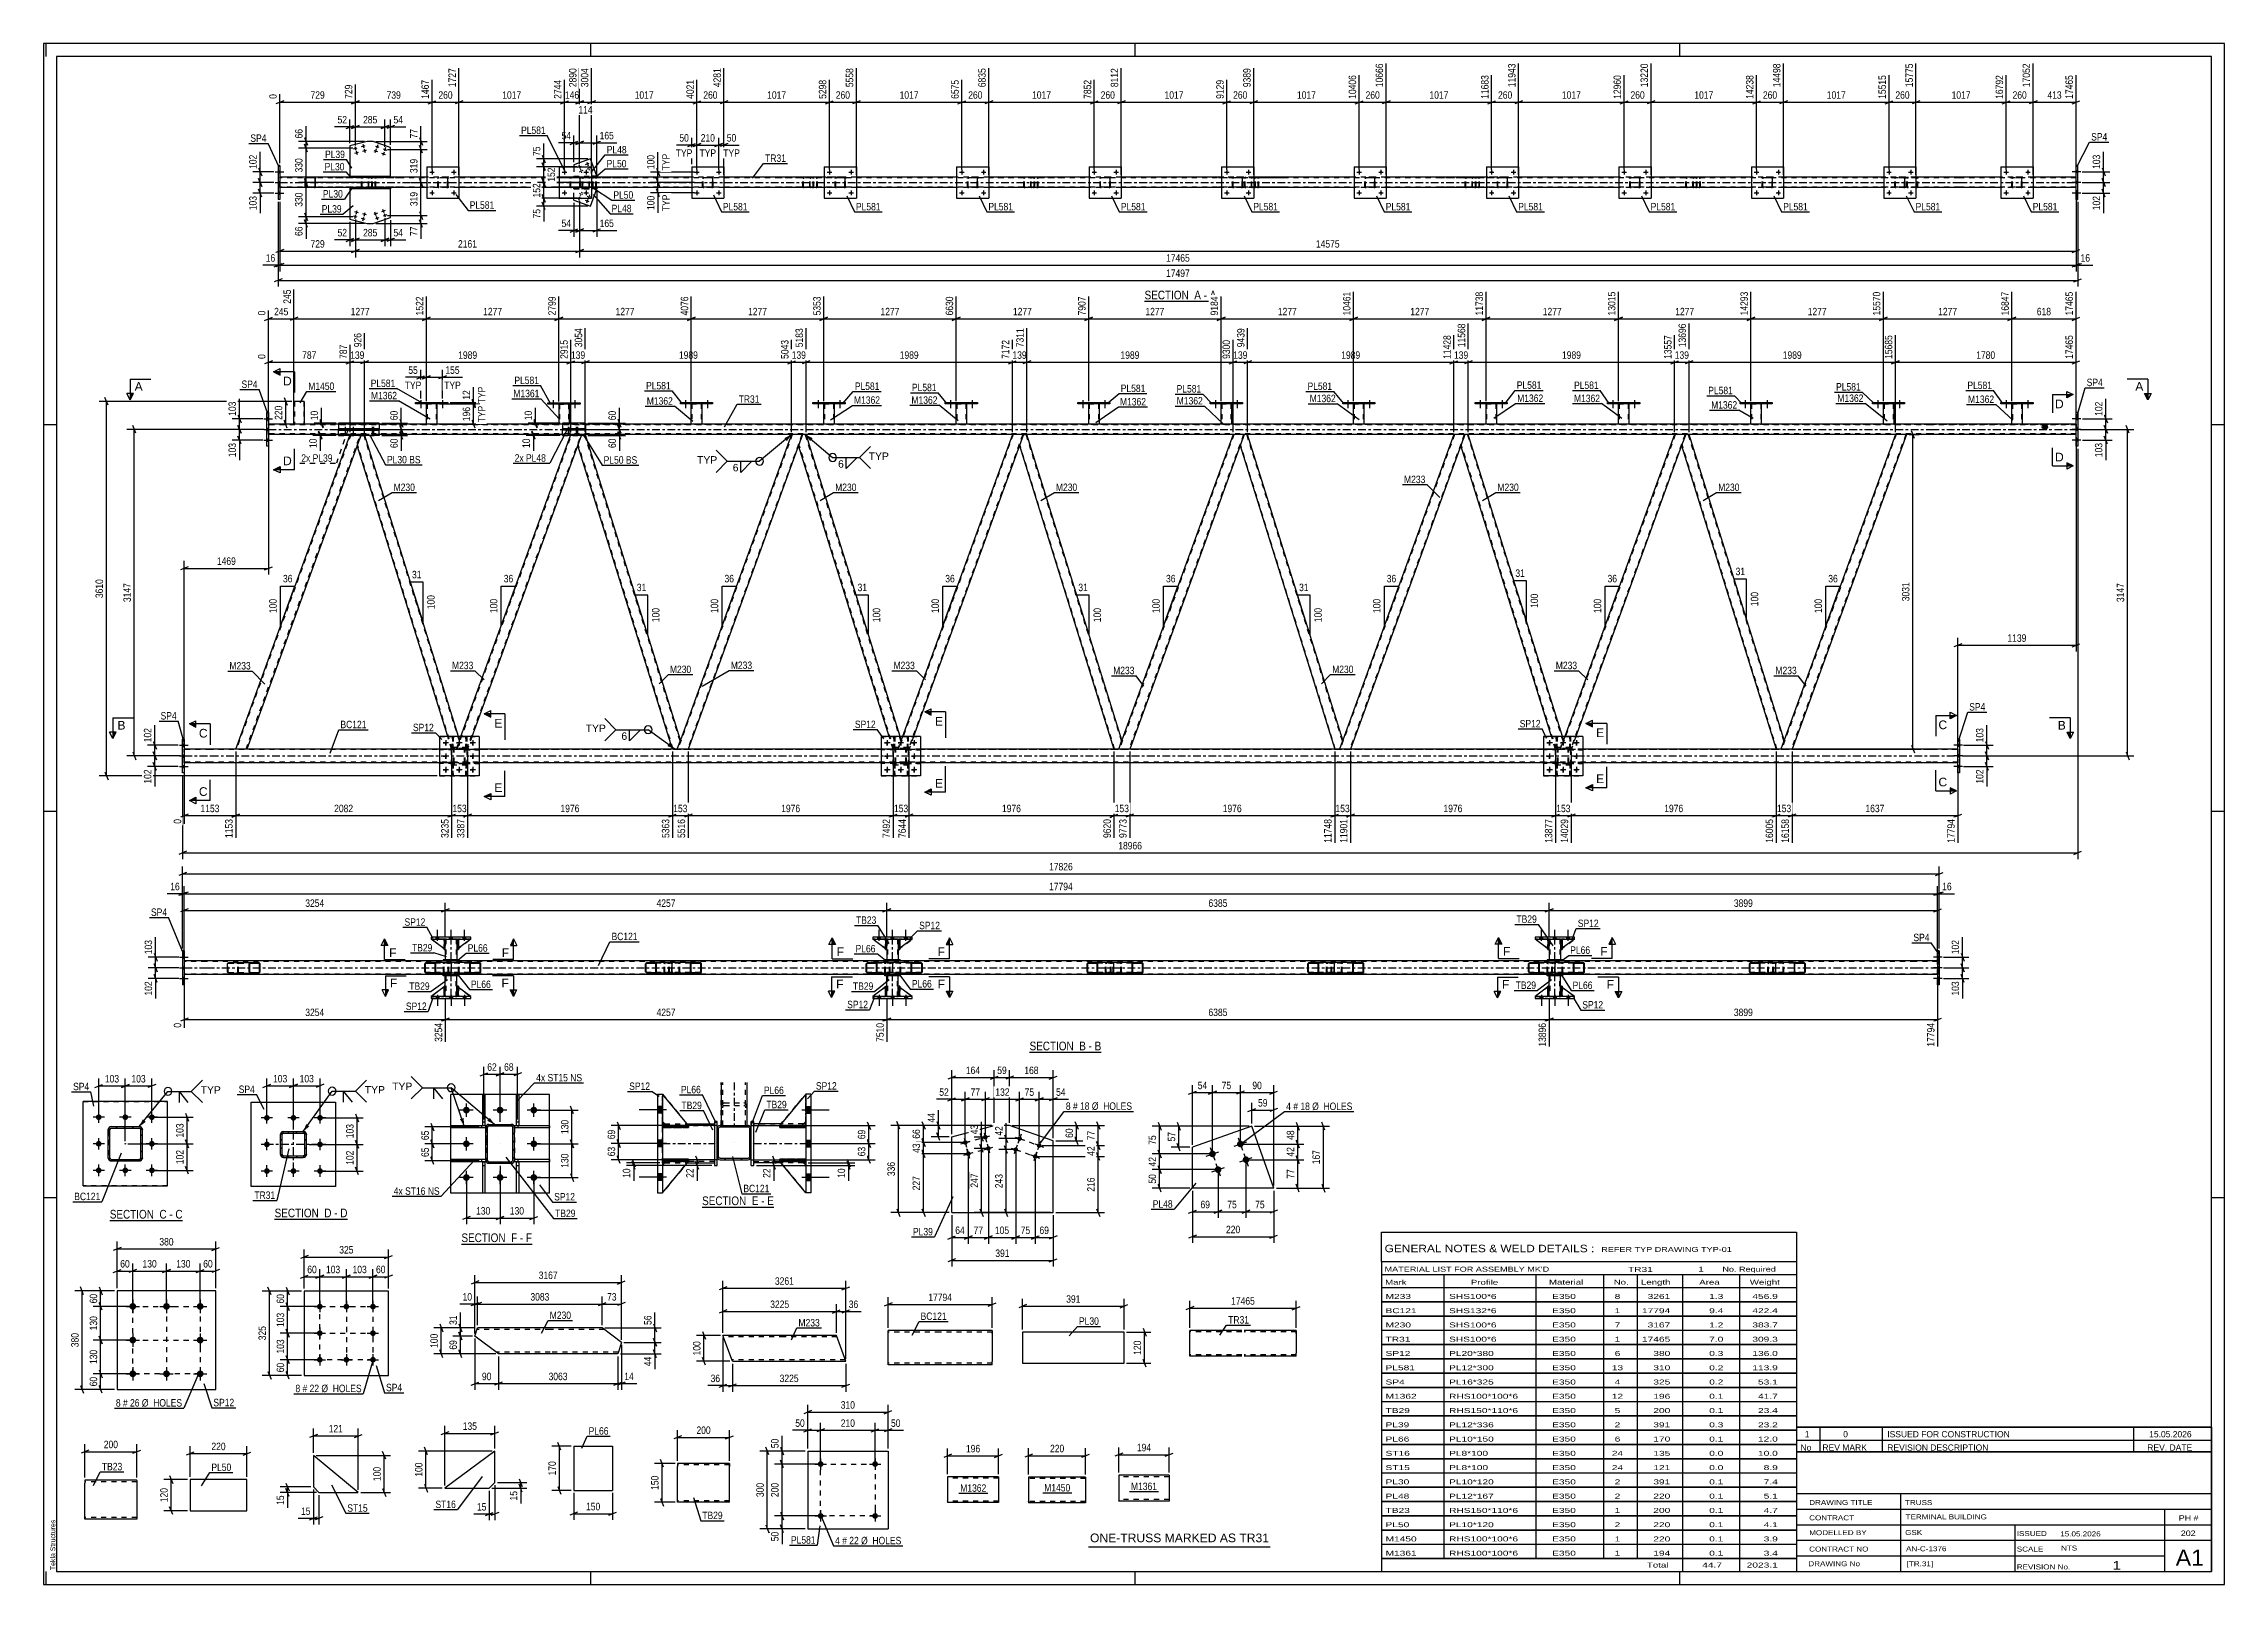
# Model space of a CAD drawing. Header units: millimetres. Extents: x 0 to 841, y 0 to 594.
import ezdxf

# ---------------------------------------------------------------- set-up
doc = ezdxf.new("R2010")
doc.units = ezdxf.units.MM
doc.linetypes.add('DXK_LINE_DOT2', pattern=[3.9198, 1.9599, -1.9599])
doc.linetypes.add('DXK_LINE_DOT3', pattern=[5.9187, 2.979, -0.9799, 0.9799, -0.9799])
doc.styles.add('Arial', font='ARIAL.TTF', dxfattribs={"height": 0.2})
doc.styles.add('Arial Narrow', font='ARIALN.TTF', dxfattribs={"height": 0.2})

# ---------------------------------------------------------------- blocks, each defined once
blk = doc.blocks.new('Unknown-404166562-1135')
at = {"color": 5, "linetype": 'Continuous'}
for p, q in [((841, 594), (0, 594)), ((0, 594), (0, 0)), ((1, 589), (1, 594)), ((836, 589), (5, 589)), ((5, 589), (5, 5)), ((211, 589), (211, 594)), ((421, 589), (421, 594)), ((631, 589), (631, 594)), ((836, 5), (836, 589)), ((841, 0), (841, 594)), ((5, 447), (0, 447)), ((841, 447), (836, 447)), ((5, 298), (0, 298)), ((841, 298), (836, 298)), ((5, 149), (0, 149)), ((841, 149), (836, 149)), ((0, 0), (841, 0)), ((1, 0), (1, 5)), ((5, 5), (836, 5)), ((211, 0), (211, 5)), ((421, 0), (421, 5)), ((631, 0), (631, 5))]:
    blk.add_line(p, q, dxfattribs=at)
at = {"color": 174, "linetype": 'Continuous', "style": 'Arial'}
blk.add_text('Tekla Structures', height=1.9102, rotation=90, dxfattribs=at).set_placement((4.5, 5.5))
blk = doc.blocks.new('Unknown-404166562-55462')
at = {"color": 7, "linetype": 'Continuous'}
for p, q in [((676, 51.05), (676, 5)), ((676, 51.05), (836, 51.05)), ((836, 51), (836, 5)), ((676, 35), (836, 35)), ((716.14, 35), (716.14, 5)), ((676, 29), (836, 29)), ((818, 5.05), (818, 29.05)), ((676, 23), (836, 23)), ((676, 17), (836, 17)), ((760.14, 23), (760.14, 5)), ((676, 11), (818, 11)), ((676, 5), (836, 5))]:
    blk.add_line(p, q, dxfattribs=at)
at = {"color": 7, "style": 'Arial Narrow'}
for s, height, width, p in [('CONTRACT', 1.909, 1.425378, (680.88, 24.71)), ('DRAWING TITLE', 1.9089, 1.425378, (680.88, 30.61)), ('TRUSS', 1.909, 1.425378, (717.81, 30.59)), ('TERMINAL BUILDING', 1.9089, 1.425378, (718.06, 25.07)), ('MODELLED BY', 1.9089, 1.425378, (680.88, 18.98)), ('GSK', 1.909, 1.425378, (717.88, 19.04)), ('ISSUED', 1.909, 1.425378, (760.94, 18.64)), ('15.05.2026', 1.909, 1.425378, (777.69, 18.52)), ('DRAWING No', 1.909, 1.425378, (680.56, 7)), ('CONTRACT NO', 1.9089, 1.425378, (680.88, 12.66)), ('AN-C-1376', 1.909, 1.425378, (718.23, 12.78)), ('[TR.31]', 1.909, 1.425378, (718.46, 6.99)), ('SCALE', 1.909, 1.425378, (760.94, 12.65)), ('1', 3.34, 1.5, (797.91, 5.68)), ('A1', 6.204, 1.25, (822.24, 7.2)), ('REVISION No.', 1.9089, 1.425378, (760.94, 5.77))]:
    blk.add_text(s, height=height, dxfattribs=dict(at, width=width)).set_placement(p)
at = {"color": 7, "linetype": 'Continuous', "style": 'Arial Narrow'}
for s, height, width, p in [('PH #', 2.1, 1.42538, (823.4, 24.55)), ('202', 2.1, 1.42538, (824.19, 18.65)), ('NTS', 1.909, 1.425378, (778, 13.05))]:
    blk.add_text(s, height=height, dxfattribs=dict(at, width=width)).set_placement(p)
blk = doc.blocks.new('Unknown-404166562-55463')
at = {"color": 7, "linetype": 'Continuous'}
for p, q in [((516, 135.75), (676, 135.75)), ((516, 124.5), (516, 135.75)), ((676, 135.75), (676, 124.5)), ((516, 124.5), (676, 124.5)), ((516, 124.5), (516, 119.5)), ((516, 119.5), (676, 119.5)), ((516, 119.5), (516, 114.5)), ((540, 119.5), (540, 114.5)), ((575.5, 119.5), (575.5, 114.5)), ((601.5, 119.5), (601.5, 114.5)), ((614.5, 119.5), (614.5, 114.5)), ((632, 119.5), (632, 114.5)), ((654, 119.5), (654, 114.5)), ((676, 124.5), (676, 119.5)), ((676, 119.5), (676, 114.5)), ((516, 114.5), (676, 114.5)), ((516, 114.45), (516, 109.05)), ((516, 114.45), (676, 114.45)), ((540, 114.5), (540, 109)), ((575.5, 114.5), (575.5, 109)), ((601.5, 114.5), (601.5, 109)), ((614.5, 114.5), (614.5, 109)), ((632, 114.5), (632, 109)), ((654, 114.5), (654, 109)), ((676, 114.45), (676, 109.05)), ((516, 109.05), (676, 109.05)), ((516, 108.95), (516, 103.55)), ((516, 108.95), (676, 108.95)), ((516, 103.55), (676, 103.55)), ((516, 103.45), (516, 98.05)), ((516, 103.45), (676, 103.45)), ((540, 109), (540, 103.5)), ((540, 103.5), (540, 98)), ((575.5, 109), (575.5, 103.5)), ((575.5, 103.5), (575.5, 98)), ((601.5, 109), (601.5, 103.5)), ((601.5, 103.5), (601.5, 98)), ((614.5, 109), (614.5, 103.5)), ((614.5, 103.5), (614.5, 98)), ((632, 109), (632, 103.5)), ((632, 103.5), (632, 98)), ((654, 109), (654, 103.5)), ((654, 103.5), (654, 98)), ((676, 108.95), (676, 103.55)), ((676, 103.45), (676, 98.05)), ((516, 98.05), (676, 98.05)), ((516, 97.95), (516, 92.55)), ((516, 97.95), (676, 97.95)), ((516, 92.55), (676, 92.55)), ((540, 98), (540, 92.5)), ((575.5, 98), (575.5, 92.5)), ((601.5, 98), (601.5, 92.5)), ((614.5, 98), (614.5, 92.5)), ((632, 98), (632, 92.5)), ((654, 98), (654, 92.5)), ((676, 97.95), (676, 92.55)), ((516, 92.45), (516, 87.05)), ((516, 92.45), (676, 92.45)), ((516, 87.05), (676, 87.05)), ((516, 86.95), (516, 81.55)), ((516, 86.95), (676, 86.95)), ((540, 92.5), (540, 87)), ((540, 87), (540, 81.5)), ((575.5, 92.5), (575.5, 87)), ((575.5, 87), (575.5, 81.5)), ((601.5, 92.5), (601.5, 87)), ((601.5, 87), (601.5, 81.5)), ((614.5, 92.5), (614.5, 87)), ((614.5, 87), (614.5, 81.5)), ((632, 92.5), (632, 87)), ((632, 87), (632, 81.5)), ((654, 92.5), (654, 87)), ((654, 87), (654, 81.5)), ((676, 92.45), (676, 87.05)), ((676, 86.95), (676, 81.55)), ((516, 81.55), (676, 81.55)), ((516, 81.45), (516, 76.05)), ((516, 81.45), (676, 81.45)), ((516, 76.05), (676, 76.05)), ((516, 75.95), (516, 70.55)), ((516, 75.95), (676, 75.95)), ((540, 81.5), (540, 76)), ((540, 76), (540, 70.5)), ((575.5, 81.5), (575.5, 76)), ((575.5, 76), (575.5, 70.5)), ((601.5, 81.5), (601.5, 76)), ((601.5, 76), (601.5, 70.5)), ((614.5, 81.5), (614.5, 76)), ((614.5, 76), (614.5, 70.5)), ((632, 81.5), (632, 76)), ((632, 76), (632, 70.5)), ((654, 81.5), (654, 76)), ((654, 76), (654, 70.5)), ((676, 81.45), (676, 76.05)), ((676, 75.95), (676, 70.55)), ((516, 70.55), (676, 70.55)), ((516, 70.45), (516, 65.05)), ((516, 70.45), (676, 70.45)), ((540, 70.5), (540, 65)), ((575.5, 70.5), (575.5, 65)), ((601.5, 70.5), (601.5, 65)), ((614.5, 70.5), (614.5, 65)), ((632, 70.5), (632, 65)), ((654, 70.5), (654, 65)), ((676, 70.45), (676, 65.05)), ((516, 65.05), (676, 65.05)), ((516, 64.95), (516, 59.55)), ((516, 64.95), (676, 64.95)), ((516, 59.55), (676, 59.55)), ((516, 59.45), (516, 54.05)), ((516, 59.45), (676, 59.45)), ((540, 65), (540, 59.5)), ((540, 59.5), (540, 54)), ((575.5, 65), (575.5, 59.5)), ((575.5, 59.5), (575.5, 54)), ((601.5, 65), (601.5, 59.5)), ((601.5, 59.5), (601.5, 54)), ((614.5, 65), (614.5, 59.5)), ((614.5, 59.5), (614.5, 54)), ((632, 65), (632, 59.5)), ((632, 59.5), (632, 54)), ((654, 65), (654, 59.5)), ((654, 59.5), (654, 54)), ((676, 64.95), (676, 59.55)), ((676, 59.45), (676, 54.05)), ((516, 54.05), (676, 54.05)), ((516, 53.95), (516, 48.55)), ((516, 53.95), (676, 53.95)), ((540, 54), (540, 48.5)), ((575.5, 54), (575.5, 48.5)), ((601.5, 54), (601.5, 48.5)), ((614.5, 54), (614.5, 48.5)), ((632, 54), (632, 48.5)), ((654, 54), (654, 48.5)), ((676, 53.95), (676, 48.55)), ((516, 48.55), (676, 48.55)), ((516, 48.45), (516, 43.05)), ((516, 48.45), (676, 48.45)), ((516, 43.05), (676, 43.05)), ((516, 42.95), (516, 37.55)), ((516, 42.95), (676, 42.95)), ((540, 48.5), (540, 43)), ((540, 43), (540, 37.5)), ((575.5, 48.5), (575.5, 43)), ((575.5, 43), (575.5, 37.5)), ((601.5, 48.5), (601.5, 43)), ((601.5, 43), (601.5, 37.5)), ((614.5, 48.5), (614.5, 43)), ((614.5, 43), (614.5, 37.5)), ((632, 48.5), (632, 43)), ((632, 43), (632, 37.5)), ((654, 48.5), (654, 43)), ((654, 43), (654, 37.5)), ((676, 48.45), (676, 43.05)), ((676, 42.95), (676, 37.55)), ((516, 37.55), (676, 37.55)), ((516, 37.45), (516, 32.05)), ((516, 37.45), (676, 37.45)), ((540, 37.5), (540, 32)), ((575.5, 37.5), (575.5, 32)), ((601.5, 37.5), (601.5, 32)), ((614.5, 37.5), (614.5, 32)), ((632, 37.5), (632, 32)), ((654, 37.5), (654, 32)), ((676, 37.45), (676, 32.05)), ((516, 32.05), (676, 32.05)), ((516, 31.95), (516, 26.55)), ((516, 31.95), (676, 31.95)), ((516, 26.55), (676, 26.55)), ((516, 26.45), (516, 21.05)), ((516, 26.45), (676, 26.45)), ((540, 32), (540, 26.5)), ((540, 26.5), (540, 21)), ((575.5, 32), (575.5, 26.5)), ((575.5, 26.5), (575.5, 21)), ((601.5, 32), (601.5, 26.5)), ((601.5, 26.5), (601.5, 21)), ((614.5, 32), (614.5, 26.5)), ((614.5, 26.5), (614.5, 21)), ((632, 32), (632, 26.5)), ((632, 26.5), (632, 21)), ((654, 32), (654, 26.5)), ((654, 26.5), (654, 21)), ((676, 31.95), (676, 26.55)), ((676, 26.45), (676, 21.05)), ((516, 21.05), (676, 21.05)), ((516, 20.95), (516, 15.55)), ((516, 20.95), (676, 20.95)), ((540, 21), (540, 15.5)), ((575.5, 21), (575.5, 15.5)), ((601.5, 21), (601.5, 15.5)), ((614.5, 21), (614.5, 15.5)), ((632, 21), (632, 15.5)), ((654, 21), (654, 15.5)), ((676, 20.95), (676, 15.55)), ((516, 15.55), (676, 15.55)), ((516, 15.45), (516, 10.05)), ((516, 15.45), (676, 15.45)), ((516, 10.05), (676, 10.05)), ((516, 10), (676, 10)), ((516, 10), (516, 5)), ((540, 15.5), (540, 10)), ((575.5, 15.5), (575.5, 10)), ((601.5, 15.5), (601.5, 10)), ((614.5, 15.5), (614.5, 10)), ((632, 15.5), (632, 10)), ((632, 10), (632, 5)), ((654, 15.5), (654, 10)), ((654, 10), (654, 5)), ((676, 15.45), (676, 10.05)), ((676, 10), (676, 5)), ((516, 5), (676, 5))]:
    blk.add_line(p, q, dxfattribs=at)
at = {"color": 7, "style": 'Arial Narrow'}
for s, height, width, p in [('GENERAL NOTES & WELD DETAILS :', 2.8633, 1.4, (517.15, 128.06)), ('REFER TYP DRAWING TYP-01', 1.9089, 1.6, (600.7, 128.16)), ("MATERIAL LIST FOR ASSEMBLY MK'D", 1.9089, 1.6, (517.15, 120.56)), ('TR31', 1.909, 1.794707, (611, 120.47)), ('1', 1.91, 1.794707, (638.08, 120.56)), ('No. Required', 1.9089, 1.6, (647.41, 120.56)), ('Mark', 1.909, 1.7, (517.34, 115.5)), ('Profile', 1.909, 1.7, (550.41, 115.5)), ('Material', 1.909, 1.7, (580.54, 115.56)), ('No.', 1.909, 1.7, (605.5, 115.56)), ('Length', 1.909, 1.7, (616, 115.56)), ('Area', 1.909, 1.7, (638.5, 115.56)), ('Weight', 1.909, 1.7, (658, 115.56))]:
    blk.add_text(s, height=height, dxfattribs=dict(at, width=width)).set_placement(p)
at = {"color": 7, "linetype": 'Continuous', "style": 'Arial Narrow'}
for s, height, width, p in [('M233', 1.909, 1.794707, (517.5, 110.06)), ('SHS100*6', 1.909, 1.794707, (542, 110.06)), ('E350', 1.909, 1.794707, (581.74, 110.06)), ('8', 1.91, 1.794707, (605.86, 110.06)), ('3261', 1.909, 1.794707, (618.58, 110.06)), ('1.3', 1.909, 1.794707, (642.32, 110.06)), ('456.9', 1.909, 1.794707, (658.96, 110.06)), ('BC121', 1.909, 1.794707, (517.5, 104.56)), ('M230', 1.909, 1.794707, (517.5, 99.06)), ('SHS132*6', 1.909, 1.794707, (542, 104.56)), ('SHS100*6', 1.909, 1.794707, (542, 99.06)), ('E350', 1.909, 1.794707, (581.74, 104.56)), ('E350', 1.909, 1.794707, (581.74, 99.06)), ('7', 1.91, 1.794707, (605.86, 99.06)), ('1', 1.91, 1.794707, (605.86, 104.56)), ('17794', 1.909, 1.794707, (616.4, 104.56)), ('3167', 1.909, 1.794707, (618.58, 99.06)), ('9.4', 1.909, 1.794707, (642.32, 104.56)), ('1.2', 1.909, 1.794707, (642.32, 99.06)), ('422.4', 1.909, 1.794707, (658.96, 104.56)), ('383.7', 1.909, 1.794707, (658.96, 99.06)), ('TR31', 1.909, 1.794707, (517.5, 93.56)), ('SHS100*6', 1.909, 1.794707, (542, 93.56)), ('E350', 1.909, 1.794707, (581.74, 93.56)), ('1', 1.91, 1.794707, (605.86, 93.56)), ('17465', 1.909, 1.794707, (616.4, 93.56)), ('7.0', 1.909, 1.794707, (642.32, 93.56)), ('309.3', 1.909, 1.794707, (658.96, 93.56)), ('SP12', 1.909, 1.794707, (517.5, 88.06)), ('PL581', 1.909, 1.794707, (517.5, 82.56)), ('PL20*380', 1.909, 1.794707, (542, 88.06)), ('PL12*300', 1.909, 1.794707, (542, 82.56)), ('E350', 1.909, 1.794707, (581.74, 88.06)), ('E350', 1.909, 1.794707, (581.74, 82.56)), ('13', 1.909, 1.794707, (604.76, 82.56)), ('6', 1.91, 1.794707, (605.86, 88.06)), ('380', 1.909, 1.794707, (620.77, 88.06)), ('310', 1.909, 1.794707, (620.77, 82.56)), ('0.3', 1.909, 1.794707, (642.32, 88.06)), ('0.2', 1.909, 1.794707, (642.32, 82.56)), ('136.0', 1.909, 1.794707, (658.96, 88.06)), ('113.9', 1.909, 1.794707, (658.96, 82.56)), ('SP4', 1.909, 1.794707, (517.5, 77.06)), ('PL16*325', 1.909, 1.794707, (542, 77.06)), ('E350', 1.909, 1.794707, (581.74, 77.06)), ('4', 1.91, 1.794707, (605.86, 77.06)), ('325', 1.909, 1.794707, (620.77, 77.06)), ('0.2', 1.909, 1.794707, (642.32, 77.06)), ('53.1', 1.909, 1.794707, (661.14, 77.06)), ('TB29', 1.909, 1.794707, (517.5, 66.06)), ('M1362', 1.909, 1.794707, (517.5, 71.56)), ('RHS100*100*6', 1.9089, 1.794707, (542, 71.56)), ('RHS150*110*6', 1.9089, 1.794707, (542, 66.06)), ('E350', 1.909, 1.794707, (581.74, 71.56)), ('E350', 1.909, 1.794707, (581.74, 66.06)), ('12', 1.909, 1.794707, (604.76, 71.56)), ('5', 1.91, 1.794707, (605.86, 66.06)), ('200', 1.909, 1.794707, (620.77, 66.06)), ('196', 1.909, 1.794707, (620.77, 71.56)), ('0.1', 1.909, 1.794707, (642.32, 71.56)), ('0.1', 1.909, 1.794707, (642.32, 66.06)), ('41.7', 1.909, 1.794707, (661.14, 71.56)), ('23.4', 1.909, 1.794707, (661.14, 66.06)), ('PL39', 1.909, 1.794707, (517.5, 60.56)), ('PL12*336', 1.909, 1.794707, (542, 60.56)), ('E350', 1.909, 1.794707, (581.74, 60.56)), ('2', 1.91, 1.794707, (605.86, 60.56)), ('391', 1.909, 1.794707, (620.77, 60.56)), ('0.3', 1.909, 1.794707, (642.32, 60.56)), ('23.2', 1.909, 1.794707, (661.14, 60.56)), ('ST16', 1.909, 1.794707, (517.5, 49.56)), ('PL66', 1.909, 1.794707, (517.5, 55.06)), ('PL10*150', 1.909, 1.794707, (542, 55.06)), ('PL8*100', 1.909, 1.794707, (542, 49.56)), ('E350', 1.909, 1.794707, (581.74, 55.06)), ('E350', 1.909, 1.794707, (581.74, 49.56)), ('24', 1.909, 1.794707, (604.76, 49.56)), ('6', 1.91, 1.794707, (605.86, 55.06)), ('170', 1.909, 1.794707, (620.77, 55.06)), ('135', 1.909, 1.794707, (620.77, 49.56)), ('0.1', 1.909, 1.794707, (642.32, 55.06)), ('0.0', 1.909, 1.794707, (642.32, 49.56)), ('12.0', 1.909, 1.794707, (661.14, 55.06)), ('10.0', 1.909, 1.794707, (661.14, 49.56)), ('ST15', 1.909, 1.794707, (517.5, 44.06)), ('PL8*100', 1.909, 1.794707, (542, 44.06)), ('E350', 1.909, 1.794707, (581.74, 44.06)), ('24', 1.909, 1.794707, (604.76, 44.06)), ('121', 1.909, 1.794707, (620.77, 44.06)), ('0.0', 1.909, 1.794707, (642.32, 44.06)), ('8.9', 1.909, 1.794707, (663.33, 44.06)), ('PL30', 1.909, 1.794707, (517.5, 38.56)), ('PL48', 1.909, 1.794707, (517.5, 33.06)), ('PL10*120', 1.909, 1.794707, (542, 38.56)), ('PL12*167', 1.909, 1.794707, (542, 33.06)), ('E350', 1.909, 1.794707, (581.74, 38.56)), ('E350', 1.909, 1.794707, (581.74, 33.06)), ('2', 1.91, 1.794707, (605.86, 38.56)), ('2', 1.91, 1.794707, (605.86, 33.06)), ('391', 1.909, 1.794707, (620.77, 38.56)), ('220', 1.909, 1.794707, (620.77, 33.06)), ('0.1', 1.909, 1.794707, (642.32, 38.56)), ('0.1', 1.909, 1.794707, (642.32, 33.06)), ('5.1', 1.909, 1.794707, (663.33, 33.06)), ('7.4', 1.909, 1.794707, (663.33, 38.56)), ('TB23', 1.909, 1.794707, (517.5, 27.56)), ('RHS150*110*6', 1.9089, 1.794707, (542, 27.56)), ('E350', 1.909, 1.794707, (581.74, 27.56)), ('1', 1.91, 1.794707, (605.86, 27.56)), ('200', 1.909, 1.794707, (620.77, 27.56)), ('0.1', 1.909, 1.794707, (642.32, 27.56)), ('4.7', 1.909, 1.794707, (663.33, 27.56)), ('PL50', 1.909, 1.794707, (517.5, 22.06)), ('M1450', 1.909, 1.794707, (517.5, 16.56)), ('PL10*120', 1.909, 1.794707, (542, 22.06)), ('RHS100*100*6', 1.9089, 1.794707, (542, 16.56)), ('E350', 1.909, 1.794707, (581.74, 22.06)), ('E350', 1.909, 1.794707, (581.74, 16.56)), ('2', 1.91, 1.794707, (605.86, 22.06)), ('1', 1.91, 1.794707, (605.86, 16.56)), ('220', 1.909, 1.794707, (620.77, 22.06)), ('220', 1.909, 1.794707, (620.77, 16.56)), ('0.1', 1.909, 1.794707, (642.32, 22.06)), ('0.1', 1.909, 1.794707, (642.32, 16.56)), ('4.1', 1.909, 1.794707, (663.33, 22.06)), ('3.9', 1.909, 1.794707, (663.33, 16.56)), ('M1361', 1.909, 1.794707, (517.5, 11.06)), ('RHS100*100*6', 1.9089, 1.794707, (542, 11.06)), ('E350', 1.909, 1.794707, (581.74, 11.06)), ('1', 1.91, 1.794707, (605.86, 11.06)), ('Total', 1.909, 1.7, (618.33, 6.5)), ('194', 1.909, 1.794707, (620.77, 11.06)), ('0.1', 1.909, 1.794707, (642.32, 11.06)), ('2023.1', 1.909, 1.794707, (656.77, 6.5)), ('3.4', 1.909, 1.794707, (663.33, 11.06)), ('44.7', 1.909, 1.794707, (639.64, 6.5))]:
    blk.add_text(s, height=height, dxfattribs=dict(at, width=width)).set_placement(p)
blk = doc.blocks.new('Unknown-404166562-55464')
at = {"color": 7, "linetype": 'Continuous'}
blk.add_line((403, 14.5), (473, 14.5), dxfattribs=at)
at = {"color": 7, "style": 'Arial'}
blk.add_text('ONE-TRUSS MARKED AS TR31', height=3.3428, dxfattribs=at).set_placement((403.54, 16.25))
blk = doc.blocks.new('Unknown-404166562-55465')
at = {"color": 7, "linetype": 'Continuous'}
for p, q in [((676, 60.55), (836, 60.55)), ((836, 60.55), (676, 60.55)), ((676, 60.55), (676, 55.55)), ((685, 60.55), (685, 55.55)), ((709, 60.55), (709, 55.55)), ((806, 60.55), (806, 55.55)), ((836, 60.55), (836, 55.55)), ((676, 55.55), (836, 55.55)), ((676, 55.55), (676, 51.05)), ((676, 55.55), (836, 55.55)), ((836, 51.05), (676, 51.05)), ((685, 55.55), (685, 51.05)), ((709, 55.55), (709, 51.05)), ((806, 55.55), (806, 51.05)), ((836, 55.55), (836, 51.05))]:
    blk.add_line(p, q, dxfattribs=at)
at = {"color": 7, "linetype": 'Continuous', "style": 'Arial Narrow'}
for s, height, width, p in [('1', 2.39, 1.196471, (679.16, 56.7)), ('0', 2.39, 1.196471, (694, 56.7)), ('ISSUED FOR CONSTRUCTION', 2.3861, 1.196471, (711, 56.7)), ('15.05.2026', 2.386, 1.196471, (812, 56.7)), ('No', 2.386, 1.2, (677.54, 51.55)), ('REV MARK', 2.386, 1.2, (686, 51.55)), ('REVISION DESCRIPTION', 2.3861, 1.2, (711, 51.55)), ('REV. DATE', 2.386, 1.2, (811.28, 51.55))]:
    blk.add_text(s, height=height, dxfattribs=dict(at, width=width)).set_placement(p)
blk = doc.blocks.new('Unknown-404166562-19 - 1454')
at = {"color": 6, "linetype": 'Continuous'}
blk.add_line((253.95, 145.47), (281.59, 145.47), dxfattribs=at)
at = {"color": 0, "linetype": 'Continuous'}
blk.add_wipeout([(272.06, 146.22), (272.06, 149.72), (253.95, 149.72), (253.95, 146.22)], dxfattribs=at)
blk.add_wipeout([(275.66, 146.22), (275.66, 149.72), (273.11, 149.72), (273.11, 146.22)], dxfattribs=at)
at = {"color": 7, "linetype": 'Continuous', "style": 'Arial Narrow'}
blk.add_text('SECTION ', height=3.34, dxfattribs=at).set_placement((253.95, 146.22))
at = {"color": 0, "linetype": 'Continuous'}
blk.add_wipeout([(277.99, 146.22), (277.99, 149.72), (276.71, 149.72), (276.71, 146.22)], dxfattribs=at)
blk.add_wipeout([(281.59, 146.22), (281.59, 149.72), (279.04, 149.72), (279.04, 146.22)], dxfattribs=at)
at = {"color": 7, "linetype": 'Continuous', "style": 'Arial Narrow'}
for s, p in [('E', (273.11, 146.22)), ('-', (276.71, 146.22)), ('E', (279.04, 146.22))]:
    blk.add_text(s, height=3.34, dxfattribs=at).set_placement(p)
blk = doc.blocks.new('Unknown-404166562-11 - 6126')
at = {"color": 6, "linetype": 'Continuous'}
blk.add_line((424.59, 494.66), (452.24, 494.66), dxfattribs=at)
at = {"color": 0, "linetype": 'Continuous'}
blk.add_wipeout([(442.7, 495.41), (442.7, 498.91), (424.59, 498.91), (424.59, 495.41)], dxfattribs=at)
blk.add_wipeout([(446.31, 495.41), (446.31, 498.91), (443.75, 498.91), (443.75, 495.41)], dxfattribs=at)
at = {"color": 7, "linetype": 'Continuous', "style": 'Arial Narrow'}
blk.add_text('SECTION ', height=3.34, dxfattribs=at).set_placement((424.59, 495.41))
at = {"color": 0, "linetype": 'Continuous'}
blk.add_wipeout([(448.63, 495.41), (448.63, 498.91), (447.36, 498.91), (447.36, 495.41)], dxfattribs=at)
blk.add_wipeout([(452.24, 495.41), (452.24, 498.91), (449.68, 498.91), (449.68, 495.41)], dxfattribs=at)
at = {"color": 7, "linetype": 'Continuous', "style": 'Arial Narrow'}
for s, p in [('A', (443.75, 495.41)), ('-', (447.36, 495.41)), ('A', (449.68, 495.41))]:
    blk.add_text(s, height=3.34, dxfattribs=at).set_placement(p)
blk = doc.blocks.new('Unknown-404166562-12 - 4252')
at = {"color": 6, "linetype": 'Continuous'}
blk.add_line((380.23, 205.15), (407.88, 205.15), dxfattribs=at)
at = {"color": 0, "linetype": 'Continuous'}
blk.add_wipeout([(398.34, 205.9), (398.34, 209.4), (380.23, 209.4), (380.23, 205.9)], dxfattribs=at)
blk.add_wipeout([(401.94, 205.9), (401.94, 209.4), (399.39, 209.4), (399.39, 205.9)], dxfattribs=at)
at = {"color": 7, "linetype": 'Continuous', "style": 'Arial Narrow'}
blk.add_text('SECTION ', height=3.34, dxfattribs=at).set_placement((380.23, 205.9))
at = {"color": 0, "linetype": 'Continuous'}
blk.add_wipeout([(404.27, 205.9), (404.27, 209.4), (402.99, 209.4), (402.99, 205.9)], dxfattribs=at)
blk.add_wipeout([(407.88, 205.9), (407.88, 209.4), (405.32, 209.4), (405.32, 205.9)], dxfattribs=at)
at = {"color": 7, "linetype": 'Continuous', "style": 'Arial Narrow'}
for s, p in [('B', (399.39, 205.9)), ('-', (402.99, 205.9)), ('B', (405.32, 205.9))]:
    blk.add_text(s, height=3.34, dxfattribs=at).set_placement(p)
blk = doc.blocks.new('Unknown-404166562-13 - 2329')
at = {"color": 6, "linetype": 'Continuous'}
blk.add_line((25.52, 140.28), (53.59, 140.28), dxfattribs=at)
at = {"color": 0, "linetype": 'Continuous'}
blk.add_wipeout([(43.63, 141.03), (43.63, 144.53), (25.52, 144.53), (25.52, 141.03)], dxfattribs=at)
blk.add_wipeout([(47.45, 141.03), (47.45, 144.53), (44.68, 144.53), (44.68, 141.03)], dxfattribs=at)
at = {"color": 7, "linetype": 'Continuous', "style": 'Arial Narrow'}
blk.add_text('SECTION ', height=3.34, dxfattribs=at).set_placement((25.52, 141.03))
at = {"color": 0, "linetype": 'Continuous'}
blk.add_wipeout([(49.77, 141.03), (49.77, 144.53), (48.5, 144.53), (48.5, 141.03)], dxfattribs=at)
blk.add_wipeout([(53.59, 141.03), (53.59, 144.53), (50.82, 144.53), (50.82, 141.03)], dxfattribs=at)
at = {"color": 7, "linetype": 'Continuous', "style": 'Arial Narrow'}
for s, p in [('C', (44.68, 141.03)), ('C', (50.82, 141.03)), ('-', (48.5, 141.03))]:
    blk.add_text(s, height=3.34, dxfattribs=at).set_placement(p)
blk = doc.blocks.new('Unknown-404166562-14 - 2141')
at = {"color": 6, "linetype": 'Continuous'}
blk.add_line((89.1, 140.77), (117.17, 140.77), dxfattribs=at)
at = {"color": 0, "linetype": 'Continuous'}
blk.add_wipeout([(107.21, 141.52), (107.21, 145.02), (89.1, 145.02), (89.1, 141.52)], dxfattribs=at)
blk.add_wipeout([(111.03, 141.52), (111.03, 145.02), (108.26, 145.02), (108.26, 141.52)], dxfattribs=at)
at = {"color": 7, "linetype": 'Continuous', "style": 'Arial Narrow'}
blk.add_text('SECTION ', height=3.34, dxfattribs=at).set_placement((89.1, 141.52))
at = {"color": 0, "linetype": 'Continuous'}
blk.add_wipeout([(113.35, 141.52), (113.35, 145.02), (112.08, 145.02), (112.08, 141.52)], dxfattribs=at)
blk.add_wipeout([(117.17, 141.52), (117.17, 145.02), (114.4, 145.02), (114.4, 141.52)], dxfattribs=at)
at = {"color": 7, "linetype": 'Continuous', "style": 'Arial Narrow'}
for s, p in [('D', (108.26, 141.52)), ('-', (112.08, 141.52)), ('D', (114.4, 141.52))]:
    blk.add_text(s, height=3.34, dxfattribs=at).set_placement(p)
blk = doc.blocks.new('Unknown-404166562-17 - 3791')
at = {"color": 6, "linetype": 'Continuous'}
blk.add_line((161.13, 131.22), (188.35, 131.22), dxfattribs=at)
at = {"color": 0, "linetype": 'Continuous'}
blk.add_wipeout([(179.24, 131.97), (179.24, 135.47), (161.13, 135.47), (161.13, 131.97)], dxfattribs=at)
blk.add_wipeout([(182.63, 131.97), (182.63, 135.47), (180.29, 135.47), (180.29, 131.97)], dxfattribs=at)
at = {"color": 7, "linetype": 'Continuous', "style": 'Arial Narrow'}
blk.add_text('SECTION ', height=3.34, dxfattribs=at).set_placement((161.13, 131.97))
at = {"color": 0, "linetype": 'Continuous'}
blk.add_wipeout([(184.96, 131.97), (184.96, 135.47), (183.68, 135.47), (183.68, 131.97)], dxfattribs=at)
blk.add_wipeout([(188.35, 131.97), (188.35, 135.47), (186.01, 135.47), (186.01, 131.97)], dxfattribs=at)
at = {"color": 7, "linetype": 'Continuous', "style": 'Arial Narrow'}
for s, p in [('F', (180.29, 131.97)), ('F', (186.01, 131.97)), ('-', (183.68, 131.97))]:
    blk.add_text(s, height=3.34, dxfattribs=at).set_placement(p)
blk = doc.blocks.new('Part-404166562-3563 - 3547')
at = {"color": 2, "linetype": 'Continuous'}
for p, q in [((377.53, 97.24), (377.53, 85.24)), ((416.67, 97.24), (377.53, 97.24)), ((416.67, 85.24), (416.67, 97.24)), ((377.53, 85.24), (416.67, 85.24))]:
    blk.add_line(p, q, dxfattribs=at)
blk = doc.blocks.new('Part-404166562-1601 - 1454')
at = {"color": 2, "linetype": 'Continuous'}
for p, q in [((293.89, 188.99), (283.89, 176.88)), ((293.89, 188.99), (293.89, 188.99)), ((285.13, 176.88), (283.89, 176.88)), ((283.89, 176.88), (283.89, 176.88)), ((292.4, 176.89), (293.89, 178.38))]:
    blk.add_line(p, q, dxfattribs=at)
at = {"color": 7, "linetype": 'DXK_LINE_DOT2'}
for p, q in [((293.89, 188.99), (283.89, 176.88)), ((293.89, 178.38), (293.89, 188.99)), ((292.39, 176.88), (283.89, 176.88)), ((292.39, 176.88), (285.13, 176.88)), ((292.39, 176.88), (293.89, 178.38)), ((292.39, 176.88), (292.4, 176.89)), ((292.39, 176.88), (292.39, 176.88))]:
    blk.add_line(p, q, dxfattribs=at)
at = {"color": 7, "linetype": 'DXK_LINE_DOT3'}
for p, q in [((293.89, 176.88), (293.89, 188.99)), ((283.89, 176.88), (293.89, 176.88))]:
    blk.add_line(p, q, dxfattribs=at)
blk = doc.blocks.new('Part-404166562-1537 - 1454')
at = {"color": 2, "linetype": 'Continuous'}
for p, q in [((261.29, 193.47), (261.29, 176.93)), ((271.29, 176.93), (271.29, 193.47))]:
    blk.add_line(p, q, dxfattribs=at)
at = {"color": 7, "linetype": 'DXK_LINE_DOT2'}
for p, q in [((261.89, 176.93), (261.89, 193.47)), ((270.69, 176.93), (270.69, 193.47)), ((261.29, 176.93), (271.29, 176.93)), ((261.29, 176.93), (261.38, 176.93))]:
    blk.add_line(p, q, dxfattribs=at)
at = {"color": 7, "linetype": 'DXK_LINE_DOT3'}
blk.add_line((266.29, 193.47), (266.29, 176.93), dxfattribs=at)
blk = doc.blocks.new('Part-404166562-1609 - 1454')
at = {"color": 2, "linetype": 'Continuous'}
for p, q in [((240.19, 163.08), (238.69, 161.58)), ((238.69, 150.99), (248.69, 163.08)), ((248.69, 163.08), (240.19, 163.08)), ((240.19, 163.08), (240.19, 163.08)), ((248.69, 163.08), (248.69, 163.08))]:
    blk.add_line(p, q, dxfattribs=at)
at = {"color": 7, "linetype": 'DXK_LINE_DOT2'}
for p, q in [((238.69, 161.58), (240.19, 163.08)), ((238.69, 150.99), (248.69, 163.08)), ((238.69, 161.58), (238.69, 150.99)), ((240.19, 163.08), (248.69, 163.08))]:
    blk.add_line(p, q, dxfattribs=at)
at = {"color": 7, "linetype": 'DXK_LINE_DOT3'}
for p, q in [((248.69, 163.08), (238.69, 163.08)), ((238.69, 163.08), (238.69, 150.99))]:
    blk.add_line(p, q, dxfattribs=at)
blk = doc.blocks.new('Part-404166562-1610 - 1454')
at = {"color": 7, "linetype": 'DXK_LINE_DOT2'}
for p, q in [((240.19, 163.08), (238.69, 161.58)), ((238.69, 150.99), (248.69, 163.08)), ((238.69, 161.58), (240.19, 163.08)), ((248.69, 163.08), (238.69, 150.99)), ((238.69, 161.58), (238.69, 150.99)), ((248.69, 163.08), (240.19, 163.08)), ((240.19, 163.08), (240.19, 163.08)), ((240.19, 163.08), (248.69, 163.08)), ((248.69, 163.08), (248.69, 163.08))]:
    blk.add_line(p, q, dxfattribs=at)
at = {"color": 7, "linetype": 'DXK_LINE_DOT3'}
for p, q in [((248.69, 163.08), (238.69, 163.08)), ((238.69, 163.08), (238.69, 150.99))]:
    blk.add_line(p, q, dxfattribs=at)
blk = doc.blocks.new('Part-404166562-1476 - 1454')
at = {"linetype": 'Continuous'}
h = blk.add_hatch(dxfattribs=at)
h.set_pattern_fill('', scale=0.7, style=0, pattern_type=0)
h.set_pattern_definition([(45, (272.1448, 163.8192), (-1.57154, 1.57154), [])])
h.paths.add_polyline_path([(271.69, 163.73), (272.14, 163.82), (272.53, 164.08), (272.79, 164.47), (272.89, 164.93), (272.89, 175.73), (272.79, 176.19), (272.53, 176.58), (272.14, 176.84), (271.69, 176.93), (260.89, 176.93), (260.43, 176.84), (260.04, 176.58), (259.78, 176.19), (259.69, 175.73), (259.69, 164.93), (259.78, 164.47), (260.04, 164.08), (260.43, 163.82), (260.89, 163.73)])
h.paths.add_polyline_path([(260.89, 164.33), (260.66, 164.37), (260.46, 164.5), (260.33, 164.7), (260.29, 164.93), (260.29, 175.73), (260.33, 175.96), (260.46, 176.15), (260.66, 176.28), (260.89, 176.33), (271.69, 176.33), (271.92, 176.28), (272.11, 176.15), (272.24, 175.96), (272.29, 175.73), (272.29, 164.93), (272.24, 164.7), (272.11, 164.5), (271.92, 164.37), (271.69, 164.33)])
at = {"color": 2, "linetype": 'Continuous'}
for p, q in [((260.89, 176.93), (260.43, 176.84)), ((260.89, 176.93), (271.69, 176.93)), ((272.14, 176.84), (271.69, 176.93)), ((259.78, 176.19), (259.69, 175.73)), ((259.69, 164.93), (259.69, 175.73)), ((260.29, 175.73), (260.33, 175.96)), ((260.29, 164.93), (260.29, 175.73)), ((260.33, 175.96), (260.46, 176.15)), ((260.46, 176.15), (260.66, 176.28)), ((260.66, 176.28), (260.89, 176.33)), ((260.89, 176.33), (271.69, 176.33)), ((271.69, 176.33), (271.92, 176.28)), ((271.92, 176.28), (272.11, 176.15)), ((272.11, 176.15), (272.24, 175.96)), ((272.24, 175.96), (272.29, 175.73)), ((272.29, 164.93), (272.29, 175.73)), ((272.89, 175.73), (272.79, 176.19)), ((272.89, 164.93), (272.89, 175.73)), ((259.69, 164.93), (259.78, 164.47)), ((260.33, 164.7), (260.29, 164.93)), ((260.46, 164.5), (260.33, 164.7)), ((260.43, 163.82), (260.89, 163.73)), ((260.66, 164.37), (260.46, 164.5)), ((260.89, 164.33), (260.66, 164.37)), ((260.89, 164.33), (271.69, 164.33)), ((260.89, 163.73), (271.69, 163.73)), ((271.92, 164.37), (271.69, 164.33)), ((271.69, 163.73), (272.14, 163.82)), ((272.11, 164.5), (271.92, 164.37)), ((272.24, 164.7), (272.11, 164.5)), ((272.29, 164.93), (272.24, 164.7)), ((272.79, 164.47), (272.89, 164.93))]:
    blk.add_line(p, q, dxfattribs=at)
at = {"color": 7, "linetype": 'DXK_LINE_DOT3'}
blk.add_line((266.29, 170.33), (266.29, 170.33), dxfattribs=at)
at = {"color": 2, "linetype": 'Continuous'}
for centre, start, end in [((260.89, 175.73), 112.5, 157.5), ((271.69, 175.73), 22.5, 67.5), ((260.89, 164.93), 202.5, 247.5), ((271.69, 164.93), 292.5, 337.5)]:
    blk.add_arc(centre, 1.2, start, end, dxfattribs=at)
blk = doc.blocks.new('Bolt-404166562-1477 - 1454')
at = {"linetype": 'Continuous'}
for points in [[(295.89, 181.69), (295.89, 184.29), (293.89, 184.29), (293.89, 181.69)], [(295.89, 181.69), (295.89, 184.29), (293.89, 184.29), (293.89, 181.69)], [(295.89, 181.69), (295.89, 184.29), (293.89, 184.29), (293.89, 181.69)], [(295.89, 168.69), (295.89, 171.29), (293.89, 171.29), (293.89, 168.69)], [(295.89, 168.69), (295.89, 171.29), (293.89, 171.29), (293.89, 168.69)], [(295.89, 155.69), (295.89, 158.29), (293.89, 158.29), (293.89, 155.69)], [(295.89, 155.69), (295.89, 158.29), (293.89, 158.29), (293.89, 155.69)], [(295.89, 155.69), (295.89, 158.29), (293.89, 158.29), (293.89, 155.69)]]:
    blk.add_hatch(color=1, dxfattribs=at).paths.add_polyline_path(points)
at = {"color": 1, "linetype": 'Continuous'}
for p, q in [((292.39, 182.99), (302.89, 182.99)), ((292.39, 182.99), (302.89, 182.99)), ((292.39, 182.99), (302.89, 182.99)), ((293.89, 184.29), (295.89, 184.29)), ((293.89, 184.29), (295.89, 184.29)), ((293.89, 184.29), (295.89, 184.29)), ((293.89, 181.69), (295.89, 181.69)), ((293.89, 181.69), (295.89, 181.69)), ((293.89, 181.69), (295.89, 181.69)), ((292.39, 169.99), (302.89, 169.99)), ((292.39, 169.99), (302.89, 169.99)), ((293.89, 171.29), (295.89, 171.29)), ((293.89, 171.29), (295.89, 171.29)), ((293.89, 168.69), (295.89, 168.69)), ((293.89, 168.69), (295.89, 168.69)), ((292.39, 156.99), (302.89, 156.99)), ((292.39, 156.99), (302.89, 156.99)), ((292.39, 156.99), (302.89, 156.99)), ((293.89, 158.29), (295.89, 158.29)), ((293.89, 158.29), (295.89, 158.29)), ((293.89, 158.29), (295.89, 158.29)), ((293.89, 155.69), (295.89, 155.69)), ((293.89, 155.69), (295.89, 155.69)), ((293.89, 155.69), (295.89, 155.69))]:
    blk.add_line(p, q, dxfattribs=at)
blk = doc.blocks.new('Part-404166562-1539 - 1454')
at = {"color": 7, "linetype": 'DXK_LINE_DOT2'}
for p, q in [((261.29, 176.93), (261.29, 193.47)), ((261.89, 176.93), (261.89, 193.47)), ((270.69, 176.93), (270.69, 193.47)), ((271.29, 176.93), (271.29, 193.47)), ((261.64, 185.06), (261.38, 184.46)), ((262.03, 185.46), (261.64, 185.06)), ((262.49, 185.6), (262.03, 185.46)), ((262.49, 185.6), (270.09, 185.6)), ((270.54, 185.46), (270.09, 185.6)), ((270.93, 185.06), (270.54, 185.46)), ((271.19, 184.46), (270.93, 185.06)), ((261.38, 184.46), (261.29, 183.74)), ((261.29, 176.93), (271.29, 176.93)), ((261.38, 176.93), (261.29, 176.93)), ((261.89, 183.74), (261.93, 184.1)), ((261.93, 184.1), (262.06, 184.4)), ((262.06, 184.4), (262.26, 184.6)), ((262.26, 184.6), (262.49, 184.67)), ((262.49, 184.67), (270.09, 184.67)), ((270.09, 184.67), (270.32, 184.6)), ((270.32, 184.6), (270.51, 184.4)), ((270.51, 184.4), (270.64, 184.1)), ((270.64, 184.1), (270.69, 183.74)), ((271.29, 183.74), (271.19, 184.46))]:
    blk.add_line(p, q, dxfattribs=at)
at = {"color": 7, "linetype": 'DXK_LINE_DOT3'}
blk.add_line((266.29, 193.47), (266.29, 177.85), dxfattribs=at)
blk = doc.blocks.new('Bolt-404166562-1489 - 1454')
at = {"linetype": 'Continuous'}
for points in [[(238.69, 181.69), (238.69, 184.29), (236.69, 184.29), (236.69, 181.69)], [(238.69, 181.69), (238.69, 184.29), (236.69, 184.29), (236.69, 181.69)], [(238.69, 181.69), (238.69, 184.29), (236.69, 184.29), (236.69, 181.69)], [(238.69, 168.69), (238.69, 171.29), (236.69, 171.29), (236.69, 168.69)], [(238.69, 168.69), (238.69, 171.29), (236.69, 171.29), (236.69, 168.69)], [(238.69, 155.69), (238.69, 158.29), (236.69, 158.29), (236.69, 155.69)], [(238.69, 155.69), (238.69, 158.29), (236.69, 158.29), (236.69, 155.69)], [(238.69, 155.69), (238.69, 158.29), (236.69, 158.29), (236.69, 155.69)]]:
    blk.add_hatch(color=1, dxfattribs=at).paths.add_polyline_path(points)
at = {"color": 1, "linetype": 'Continuous'}
for p, q in [((240.19, 182.99), (229.69, 182.99)), ((240.19, 182.99), (229.69, 182.99)), ((240.19, 182.99), (229.69, 182.99)), ((238.69, 184.29), (236.69, 184.29)), ((238.69, 184.29), (236.69, 184.29)), ((238.69, 184.29), (236.69, 184.29)), ((238.69, 181.69), (236.69, 181.69)), ((238.69, 181.69), (236.69, 181.69)), ((238.69, 181.69), (236.69, 181.69)), ((240.19, 169.99), (229.69, 169.99)), ((240.19, 169.99), (229.69, 169.99)), ((238.69, 171.29), (236.69, 171.29)), ((238.69, 171.29), (236.69, 171.29)), ((238.69, 168.69), (236.69, 168.69)), ((238.69, 168.69), (236.69, 168.69)), ((240.19, 156.99), (229.69, 156.99)), ((240.19, 156.99), (229.69, 156.99)), ((240.19, 156.99), (229.69, 156.99)), ((238.69, 158.29), (236.69, 158.29)), ((238.69, 158.29), (236.69, 158.29)), ((238.69, 158.29), (236.69, 158.29)), ((238.69, 155.69), (236.69, 155.69)), ((238.69, 155.69), (236.69, 155.69)), ((238.69, 155.69), (236.69, 155.69))]:
    blk.add_line(p, q, dxfattribs=at)
blk = doc.blocks.new('Part-404166562-1631 - 1454')
at = {"color": 2, "linetype": 'Continuous'}
for p, q in [((236.69, 188.99), (238.69, 188.99)), ((236.69, 188.99), (236.69, 150.99)), ((238.69, 188.99), (238.69, 150.99)), ((236.69, 150.99), (238.69, 150.99))]:
    blk.add_line(p, q, dxfattribs=at)
blk = doc.blocks.new('Part-404166562-1567 - 1454')
at = {"color": 2, "linetype": 'Continuous'}
for p, q in [((284.39, 177.49), (273.89, 177.49)), ((293.89, 177.49), (292.99, 177.49)), ((284.38, 162.49), (273.89, 162.49)), ((293.89, 162.49), (292.98, 162.49))]:
    blk.add_line(p, q, dxfattribs=at)
at = {"color": 7, "linetype": 'DXK_LINE_DOT2'}
for p, q in [((273.89, 162.49), (273.89, 177.49)), ((293.89, 176.89), (273.89, 176.89)), ((292.99, 177.49), (284.39, 177.49)), ((293.89, 177.49), (293.89, 162.49)), ((273.89, 163.09), (293.89, 163.09)), ((292.98, 162.49), (284.38, 162.49))]:
    blk.add_line(p, q, dxfattribs=at)
at = {"color": 7, "linetype": 'DXK_LINE_DOT3'}
blk.add_line((273.89, 169.99), (293.89, 169.99), dxfattribs=at)
blk = doc.blocks.new('Part-404166562-1582 - 1454')
at = {"color": 2, "linetype": 'Continuous'}
for p, q in [((273.89, 178.49), (272.89, 178.49)), ((272.89, 175.73), (272.89, 178.49)), ((273.89, 161.49), (273.89, 178.49)), ((272.89, 161.49), (272.89, 164.93)), ((272.89, 161.49), (273.89, 161.49))]:
    blk.add_line(p, q, dxfattribs=at)
at = {"color": 7, "linetype": 'DXK_LINE_DOT2'}
blk.add_line((272.89, 164.93), (272.89, 175.73), dxfattribs=at)
at = {"color": 7, "linetype": 'DXK_LINE_DOT3'}
blk.add_line((273.39, 169.99), (273.39, 169.99), dxfattribs=at)
blk = doc.blocks.new('Part-404166562-1587 - 1454')
at = {"color": 2, "linetype": 'Continuous'}
for p, q in [((259.69, 178.49), (258.69, 178.49)), ((258.69, 178.49), (258.69, 161.49)), ((259.69, 175.73), (259.69, 178.49)), ((258.69, 161.49), (259.69, 161.49)), ((259.69, 161.49), (259.69, 164.93))]:
    blk.add_line(p, q, dxfattribs=at)
at = {"color": 7, "linetype": 'DXK_LINE_DOT3'}
blk.add_line((259.19, 169.99), (259.19, 169.99), dxfattribs=at)
at = {"color": 7, "linetype": 'DXK_LINE_DOT2'}
blk.add_line((259.69, 164.93), (259.69, 175.73), dxfattribs=at)
blk = doc.blocks.new('Part-404166562-1592 - 1454')
at = {"color": 2, "linetype": 'Continuous'}
for p, q in [((238.69, 177.49), (239.58, 177.49)), ((248.18, 177.49), (258.69, 177.49)), ((238.69, 162.49), (239.59, 162.49)), ((248.2, 162.49), (258.69, 162.49))]:
    blk.add_line(p, q, dxfattribs=at)
at = {"color": 7, "linetype": 'DXK_LINE_DOT2'}
for p, q in [((238.69, 162.49), (238.69, 177.49)), ((238.69, 176.89), (258.69, 176.89)), ((239.58, 177.49), (248.18, 177.49)), ((258.69, 177.49), (258.69, 162.49)), ((258.69, 163.09), (238.69, 163.09)), ((239.59, 162.49), (248.2, 162.49))]:
    blk.add_line(p, q, dxfattribs=at)
at = {"color": 7, "linetype": 'DXK_LINE_DOT3'}
blk.add_line((238.69, 169.99), (258.69, 169.99), dxfattribs=at)
blk = doc.blocks.new('Part-404166562-1595 - 1454')
at = {"color": 2, "linetype": 'Continuous'}
for p, q in [((283.89, 163.08), (283.89, 163.08)), ((292.39, 163.08), (283.89, 163.08)), ((293.89, 150.99), (283.89, 163.08)), ((292.39, 163.08), (292.39, 163.08)), ((292.39, 163.08), (293.89, 161.58))]:
    blk.add_line(p, q, dxfattribs=at)
at = {"color": 7, "linetype": 'DXK_LINE_DOT2'}
for p, q in [((283.89, 163.08), (292.39, 163.08)), ((293.89, 150.99), (283.89, 163.08)), ((292.39, 163.08), (293.89, 161.58)), ((293.89, 161.58), (293.89, 150.99))]:
    blk.add_line(p, q, dxfattribs=at)
at = {"color": 7, "linetype": 'DXK_LINE_DOT3'}
for p, q in [((283.89, 163.08), (293.89, 163.08)), ((293.89, 163.08), (293.89, 150.99))]:
    blk.add_line(p, q, dxfattribs=at)
blk = doc.blocks.new('Part-404166562-1598 - 1454')
at = {"color": 7, "linetype": 'DXK_LINE_DOT2'}
for p, q in [((283.89, 163.08), (292.39, 163.08)), ((293.89, 150.99), (283.89, 163.08)), ((283.89, 163.08), (283.89, 163.08)), ((292.39, 163.08), (283.89, 163.08)), ((283.89, 163.08), (293.89, 150.99)), ((292.39, 163.08), (293.89, 161.58)), ((292.39, 163.08), (292.39, 163.08)), ((293.89, 161.58), (292.39, 163.08)), ((293.89, 161.58), (293.89, 150.99))]:
    blk.add_line(p, q, dxfattribs=at)
at = {"color": 7, "linetype": 'DXK_LINE_DOT3'}
for p, q in [((283.89, 163.08), (293.89, 163.08)), ((293.89, 163.08), (293.89, 150.99))]:
    blk.add_line(p, q, dxfattribs=at)
blk = doc.blocks.new('Part-404166562-1604 - 1454')
at = {"color": 7, "linetype": 'DXK_LINE_DOT2'}
for p, q in [((293.89, 188.99), (283.89, 176.88)), ((283.89, 176.88), (293.89, 188.99)), ((293.89, 178.38), (293.89, 188.99)), ((283.89, 176.88), (292.39, 176.88)), ((283.89, 176.88), (283.89, 176.88)), ((292.39, 176.88), (283.89, 176.88)), ((292.39, 176.88), (293.89, 178.38)), ((292.39, 176.88), (293.89, 178.38)), ((292.39, 176.88), (292.39, 176.88))]:
    blk.add_line(p, q, dxfattribs=at)
at = {"color": 7, "linetype": 'DXK_LINE_DOT3'}
for p, q in [((293.89, 176.88), (293.89, 188.99)), ((283.89, 176.88), (293.89, 176.88))]:
    blk.add_line(p, q, dxfattribs=at)
blk = doc.blocks.new('Part-404166562-1605 - 1454')
at = {"color": 7, "linetype": 'DXK_LINE_DOT2'}
for p, q in [((283.89, 163.09), (283.89, 163.89)), ((283.89, 163.89), (292.39, 163.89)), ((293.89, 163.89), (283.89, 163.89)), ((292.39, 163.09), (283.89, 163.09)), ((283.89, 163.09), (293.89, 163.09)), ((292.39, 163.09), (292.39, 163.89)), ((292.39, 163.89), (293.89, 163.89)), ((293.89, 163.09), (292.39, 163.09)), ((293.89, 163.09), (293.89, 163.89)), ((293.89, 163.09), (293.89, 163.89)), ((293.89, 163.89), (293.89, 163.89)), ((293.89, 163.09), (293.89, 163.09))]:
    blk.add_line(p, q, dxfattribs=at)
at = {"color": 7, "linetype": 'DXK_LINE_DOT3'}
for p, q in [((293.89, 163.49), (283.89, 163.49)), ((283.89, 163.49), (293.89, 163.49))]:
    blk.add_line(p, q, dxfattribs=at)
blk = doc.blocks.new('Part-404166562-1606 - 1454')
at = {"color": 7, "linetype": 'DXK_LINE_DOT2'}
for p, q in [((283.89, 176.09), (283.89, 176.89)), ((283.89, 176.89), (292.39, 176.89)), ((293.89, 176.89), (283.89, 176.89)), ((292.39, 176.09), (292.39, 176.89)), ((292.39, 176.89), (293.89, 176.89)), ((293.89, 176.09), (293.89, 176.89)), ((293.89, 176.09), (293.89, 176.89)), ((293.89, 176.89), (293.89, 176.89)), ((292.39, 176.09), (283.89, 176.09)), ((283.89, 176.09), (293.89, 176.09)), ((293.89, 176.09), (292.39, 176.09)), ((293.89, 176.09), (293.89, 176.09))]:
    blk.add_line(p, q, dxfattribs=at)
at = {"color": 7, "linetype": 'DXK_LINE_DOT3'}
for p, q in [((293.89, 176.49), (283.89, 176.49)), ((283.89, 176.49), (293.89, 176.49))]:
    blk.add_line(p, q, dxfattribs=at)
blk = doc.blocks.new('Part-404166562-1607 - 1454')
at = {"color": 2, "linetype": 'Continuous'}
for p, q in [((283.89, 163.89), (293.89, 163.89)), ((283.89, 163.89), (283.89, 163.09)), ((293.89, 163.09), (283.89, 163.09)), ((293.89, 163.89), (293.89, 163.89)), ((293.89, 163.09), (293.89, 163.89))]:
    blk.add_line(p, q, dxfattribs=at)
at = {"color": 7, "linetype": 'DXK_LINE_DOT2'}
for p, q in [((292.39, 163.89), (283.89, 163.89)), ((283.89, 163.09), (292.39, 163.09)), ((293.89, 163.89), (292.39, 163.89)), ((292.39, 163.89), (292.39, 163.09)), ((292.39, 163.09), (293.89, 163.09)), ((293.89, 163.89), (293.89, 163.89))]:
    blk.add_line(p, q, dxfattribs=at)
blk = doc.blocks.new('Part-404166562-1608 - 1454')
at = {"color": 2, "linetype": 'Continuous'}
for p, q in [((283.89, 176.89), (283.89, 176.89)), ((283.89, 176.89), (283.89, 176.09)), ((293.89, 176.89), (285.13, 176.89)), ((293.89, 176.89), (293.89, 176.89)), ((293.89, 176.89), (293.89, 176.09)), ((283.89, 176.09), (293.89, 176.09))]:
    blk.add_line(p, q, dxfattribs=at)
at = {"color": 7, "linetype": 'DXK_LINE_DOT2'}
for p, q in [((285.13, 176.89), (283.89, 176.89)), ((292.39, 176.89), (283.89, 176.89)), ((292.39, 176.89), (293.89, 176.89)), ((292.39, 176.89), (292.39, 176.09)), ((293.89, 176.89), (293.89, 176.89)), ((283.89, 176.09), (292.39, 176.09)), ((292.39, 176.09), (293.89, 176.09))]:
    blk.add_line(p, q, dxfattribs=at)
blk = doc.blocks.new('Part-404166562-1611 - 1454')
at = {"color": 2, "linetype": 'Continuous'}
for p, q in [((238.69, 188.99), (238.69, 188.99)), ((248.69, 176.88), (238.69, 188.99)), ((240.18, 176.89), (238.69, 178.38)), ((247.44, 176.88), (248.69, 176.88)), ((248.69, 176.88), (248.69, 176.88))]:
    blk.add_line(p, q, dxfattribs=at)
at = {"color": 7, "linetype": 'DXK_LINE_DOT2'}
for p, q in [((238.69, 188.99), (248.69, 176.88)), ((238.69, 188.99), (238.69, 188.99)), ((238.69, 178.38), (238.69, 188.99)), ((240.19, 176.88), (238.69, 178.38)), ((240.19, 176.88), (240.18, 176.89)), ((248.69, 176.88), (240.19, 176.88)), ((240.19, 176.88), (240.19, 176.88)), ((240.19, 176.88), (247.44, 176.88))]:
    blk.add_line(p, q, dxfattribs=at)
at = {"color": 7, "linetype": 'DXK_LINE_DOT3'}
for p, q in [((238.69, 176.88), (238.69, 188.99)), ((248.69, 176.88), (238.69, 176.88))]:
    blk.add_line(p, q, dxfattribs=at)
blk = doc.blocks.new('Part-404166562-1612 - 1454')
at = {"color": 7, "linetype": 'DXK_LINE_DOT2'}
for p, q in [((238.69, 178.38), (238.69, 188.99)), ((238.69, 188.99), (248.69, 176.88)), ((238.69, 188.99), (248.69, 176.88)), ((240.19, 176.88), (238.69, 178.38)), ((240.19, 176.88), (238.69, 178.38)), ((248.69, 176.88), (240.19, 176.88)), ((240.19, 176.88), (240.19, 176.88)), ((240.19, 176.88), (248.69, 176.88)), ((248.69, 176.88), (248.69, 176.88))]:
    blk.add_line(p, q, dxfattribs=at)
at = {"color": 7, "linetype": 'DXK_LINE_DOT3'}
for p, q in [((238.69, 176.88), (238.69, 188.99)), ((248.69, 176.88), (238.69, 176.88))]:
    blk.add_line(p, q, dxfattribs=at)
blk = doc.blocks.new('Part-404166562-1613 - 1454')
at = {"color": 7, "linetype": 'DXK_LINE_DOT2'}
for p, q in [((238.69, 163.89), (240.19, 163.89)), ((248.69, 163.89), (238.69, 163.89)), ((238.69, 163.89), (238.69, 163.89)), ((238.69, 163.89), (238.69, 163.09)), ((238.69, 163.89), (238.69, 163.09)), ((240.19, 163.09), (238.69, 163.09)), ((238.69, 163.09), (248.69, 163.09)), ((238.69, 163.09), (238.69, 163.09)), ((240.19, 163.89), (248.69, 163.89)), ((240.19, 163.89), (240.19, 163.09)), ((248.69, 163.09), (240.19, 163.09)), ((248.69, 163.89), (248.69, 163.09))]:
    blk.add_line(p, q, dxfattribs=at)
blk = doc.blocks.new('Part-404166562-1614 - 1454')
at = {"color": 7, "linetype": 'DXK_LINE_DOT2'}
for p, q in [((238.69, 176.89), (240.19, 176.89)), ((248.69, 176.89), (238.69, 176.89)), ((238.69, 176.89), (238.69, 176.89)), ((238.69, 176.89), (238.69, 176.09)), ((238.69, 176.89), (238.69, 176.09)), ((240.19, 176.89), (248.69, 176.89)), ((240.19, 176.89), (240.19, 176.09)), ((248.69, 176.89), (248.69, 176.09)), ((240.19, 176.09), (238.69, 176.09)), ((238.69, 176.09), (248.69, 176.09)), ((238.69, 176.09), (238.69, 176.09)), ((248.69, 176.09), (240.19, 176.09))]:
    blk.add_line(p, q, dxfattribs=at)
at = {"color": 7, "linetype": 'DXK_LINE_DOT3'}
for p, q in [((238.69, 176.49), (248.69, 176.49)), ((248.69, 176.49), (238.69, 176.49))]:
    blk.add_line(p, q, dxfattribs=at)
blk = doc.blocks.new('Part-404166562-1615 - 1454')
at = {"color": 2, "linetype": 'Continuous'}
for p, q in [((238.69, 163.09), (238.69, 163.89)), ((248.69, 163.89), (238.69, 163.89)), ((248.69, 163.09), (238.69, 163.09)), ((238.69, 163.09), (238.69, 163.09)), ((248.69, 163.09), (248.69, 163.89))]:
    blk.add_line(p, q, dxfattribs=at)
at = {"color": 7, "linetype": 'DXK_LINE_DOT2'}
for p, q in [((240.19, 163.89), (238.69, 163.89)), ((238.69, 163.09), (240.19, 163.09)), ((240.19, 163.09), (240.19, 163.89)), ((248.69, 163.89), (240.19, 163.89)), ((240.19, 163.09), (248.69, 163.09))]:
    blk.add_line(p, q, dxfattribs=at)
at = {"color": 7, "linetype": 'DXK_LINE_DOT3'}
for p, q in [((238.69, 163.49), (248.69, 163.49)), ((248.69, 163.49), (238.69, 163.49))]:
    blk.add_line(p, q, dxfattribs=at)
blk = doc.blocks.new('Part-404166562-1616 - 1454')
at = {"color": 2, "linetype": 'Continuous'}
for p, q in [((238.69, 176.09), (238.69, 176.89)), ((238.69, 176.89), (247.44, 176.89)), ((248.69, 176.89), (248.68, 176.89)), ((248.69, 176.09), (248.69, 176.89)), ((248.69, 176.09), (238.69, 176.09)), ((238.69, 176.09), (238.69, 176.09))]:
    blk.add_line(p, q, dxfattribs=at)
at = {"color": 7, "linetype": 'DXK_LINE_DOT2'}
for p, q in [((240.19, 176.89), (238.69, 176.89)), ((240.19, 176.09), (240.19, 176.89)), ((240.19, 176.89), (248.68, 176.89)), ((238.69, 176.09), (240.19, 176.09)), ((240.19, 176.09), (248.69, 176.09))]:
    blk.add_line(p, q, dxfattribs=at)
blk = doc.blocks.new('Part-404166562-1636 - 1454')
at = {"color": 2, "linetype": 'Continuous'}
for p, q in [((295.89, 188.99), (293.89, 188.99)), ((293.89, 188.99), (293.89, 150.99)), ((295.89, 188.99), (295.89, 150.99)), ((295.89, 150.99), (293.89, 150.99))]:
    blk.add_line(p, q, dxfattribs=at)
blk = doc.blocks.new('Part-404166562-35116 - 6126')
at = {"color": 2, "linetype": 'Continuous'}
for p, q in [((403.19, 546.47), (403.19, 534.47)), ((403.19, 546.47), (415.59, 546.47)), ((415.59, 546.47), (415.59, 534.47)), ((403.19, 534.47), (415.59, 534.47))]:
    blk.add_line(p, q, dxfattribs=at)
blk = doc.blocks.new('Part-404166562-6130 - 6126')
at = {"color": 7, "linetype": 'DXK_LINE_DOT2'}
for p, q in [((296.57, 542.47), (281.58, 542.47)), ((296.57, 542.23), (281.58, 542.23)), ((296.57, 538.71), (281.58, 538.71)), ((296.57, 538.47), (281.58, 538.47)), ((292.86, 542.16), (292.83, 541.99)), ((292.83, 538.95), (292.83, 541.99)), ((292.83, 538.95), (292.87, 538.76)), ((292.87, 542.17), (292.86, 542.16)), ((293.08, 541.99), (293.1, 542.08)), ((293.08, 538.95), (293.08, 541.99)), ((293.1, 538.86), (293.08, 538.95)), ((293.1, 542.08), (293.16, 542.16)), ((293.16, 538.78), (293.1, 538.86)), ((293.34, 542.47), (293.14, 542.43)), ((293.14, 538.5), (293.34, 538.47)), ((293.16, 542.16), (293.24, 542.21)), ((293.24, 538.73), (293.16, 538.78)), ((293.24, 542.21), (293.34, 542.23)), ((293.34, 538.71), (293.24, 538.73)), ((296.77, 542.43), (296.57, 542.47)), ((296.57, 542.23), (296.67, 542.21)), ((296.67, 538.73), (296.57, 538.71)), ((296.57, 538.47), (296.77, 538.5)), ((296.67, 542.21), (296.75, 542.16)), ((296.75, 538.78), (296.67, 538.73)), ((296.75, 542.16), (296.81, 542.08)), ((296.81, 538.86), (296.75, 538.78)), ((296.81, 542.08), (296.83, 541.99)), ((296.83, 538.95), (296.81, 538.86)), ((296.83, 538.95), (296.83, 541.99)), ((297.05, 542.16), (297.04, 542.17)), ((297.04, 538.76), (297.08, 538.95)), ((297.08, 541.99), (297.05, 542.16)), ((297.08, 538.95), (297.08, 541.99))]:
    blk.add_line(p, q, dxfattribs=at)
for centre, start, end in [((293.32, 541.97), 110.75832, 155.68004), ((293.32, 538.97), 204.31996, 249.24168), ((296.59, 541.97), 24.31996, 69.24168), ((296.59, 538.97), 290.75832, 335.68004)]:
    blk.add_arc(centre, 0.496, start, end, dxfattribs=at)
blk = doc.blocks.new('Part-404166562-35118 - 6126')
at = {"color": 2, "linetype": 'Continuous'}
for p, q in [((454.27, 546.47), (454.27, 534.47)), ((454.27, 546.47), (466.67, 546.47)), ((466.67, 546.47), (466.67, 534.47)), ((454.27, 534.47), (466.67, 534.47))]:
    blk.add_line(p, q, dxfattribs=at)
blk = doc.blocks.new('Part-404166562-6128 - 6126')
at = {"color": 7, "linetype": 'DXK_LINE_DOT2'}
for p, q in [((126.3, 542.47), (111.32, 542.47)), ((126.3, 542.23), (111.32, 542.23)), ((126.3, 538.71), (111.32, 538.71)), ((126.3, 538.47), (111.32, 538.47)), ((122.59, 542.16), (122.56, 541.99)), ((122.56, 538.95), (122.56, 541.99)), ((122.56, 538.95), (122.6, 538.76)), ((122.6, 542.17), (122.59, 542.16)), ((122.81, 541.99), (122.83, 542.08)), ((122.81, 538.95), (122.81, 541.99)), ((122.83, 538.86), (122.81, 538.95)), ((122.83, 542.08), (122.89, 542.16)), ((122.89, 538.78), (122.83, 538.86)), ((123.07, 542.47), (122.87, 542.43)), ((122.87, 538.5), (123.07, 538.47)), ((122.89, 542.16), (122.97, 542.21)), ((122.97, 538.73), (122.89, 538.78)), ((122.97, 542.21), (123.07, 542.23)), ((123.07, 538.71), (122.97, 538.73)), ((126.5, 542.43), (126.3, 542.47)), ((126.3, 542.23), (126.4, 542.21)), ((126.4, 538.73), (126.3, 538.71)), ((126.3, 538.47), (126.5, 538.5)), ((126.4, 542.21), (126.49, 542.16)), ((126.49, 538.78), (126.4, 538.73)), ((126.49, 542.16), (126.54, 542.08)), ((126.54, 538.86), (126.49, 538.78)), ((126.54, 542.08), (126.56, 541.99)), ((126.56, 538.95), (126.54, 538.86)), ((126.56, 538.95), (126.56, 541.99)), ((126.78, 542.16), (126.78, 542.17)), ((126.82, 541.99), (126.78, 542.16)), ((126.78, 538.76), (126.82, 538.95)), ((126.82, 538.95), (126.82, 541.99))]:
    blk.add_line(p, q, dxfattribs=at)
for centre, start, end in [((123.05, 541.97), 110.75832, 155.68004), ((123.05, 538.97), 204.31996, 249.24168), ((126.32, 541.97), 24.31996, 69.24168), ((126.32, 538.97), 290.75832, 335.68004)]:
    blk.add_arc(centre, 0.496, start, end, dxfattribs=at)
blk = doc.blocks.new('Bolt-404166562-6277 - 6126')
at = {"linetype": 'Continuous'}
for points in [[(120.59, 553.77, -1), (119.9, 553.59, -1)], [(121.05, 552.03, -1), (120.36, 551.85, -1)], [(123.68, 554.59, -1), (122.99, 554.41, -1)], [(124.15, 552.86, -1), (123.45, 552.67, -1)]]:
    blk.add_hatch(color=1, dxfattribs=at).paths.add_polyline_path(points)
at = {"color": 1, "linetype": 'Continuous'}
for p, q in [((123.15, 555.2), (123.52, 553.81)), ((119.55, 553.49), (120.94, 553.86)), ((120.01, 551.75), (121.4, 552.13)), ((120.06, 554.38), (120.43, 552.98)), ((120.52, 552.64), (120.89, 551.24)), ((122.64, 554.32), (124.03, 554.69)), ((123.1, 552.58), (124.5, 552.95)), ((123.61, 553.46), (123.98, 552.07))]:
    blk.add_line(p, q, dxfattribs=at)
blk = doc.blocks.new('Part-404166562-6149 - 6126')
at = {"color": 2, "linetype": 'Continuous'}
for p, q in [((784.42, 546.97), (783.78, 546.97)), ((783.78, 533.97), (783.78, 546.97)), ((784.42, 533.97), (784.42, 546.97)), ((783.78, 533.97), (784.42, 533.97))]:
    blk.add_line(p, q, dxfattribs=at)
blk = doc.blocks.new('Part-404166562-6129 - 6126')
at = {"color": 7, "linetype": 'DXK_LINE_DOT2'}
for p, q in [((211.44, 542.47), (196.45, 542.47)), ((211.44, 542.23), (196.45, 542.23)), ((211.44, 538.71), (196.45, 538.71)), ((211.44, 538.47), (196.45, 538.47)), ((207.73, 542.17), (207.69, 541.99)), ((207.69, 538.95), (207.69, 541.99)), ((207.69, 538.95), (207.73, 538.76)), ((207.95, 541.99), (207.97, 542.08)), ((207.95, 538.95), (207.95, 541.99)), ((207.97, 538.86), (207.95, 538.95)), ((207.97, 542.08), (208.02, 542.16)), ((208.02, 538.78), (207.97, 538.86)), ((208.2, 542.47), (208.01, 542.43)), ((208.01, 538.5), (208.2, 538.47)), ((208.02, 542.16), (208.11, 542.21)), ((208.11, 538.73), (208.02, 538.78)), ((208.11, 542.21), (208.2, 542.23)), ((208.2, 538.71), (208.11, 538.73)), ((211.63, 542.43), (211.44, 542.47)), ((211.44, 542.23), (211.54, 542.21)), ((211.54, 538.73), (211.44, 538.71)), ((211.44, 538.47), (211.63, 538.5)), ((211.54, 542.21), (211.62, 542.16)), ((211.62, 538.78), (211.54, 538.73)), ((211.62, 542.16), (211.67, 542.08)), ((211.67, 538.86), (211.62, 538.78)), ((211.67, 542.08), (211.69, 541.99)), ((211.69, 538.95), (211.67, 538.86)), ((211.69, 538.95), (211.69, 541.99)), ((211.91, 542.16), (211.91, 542.17)), ((211.95, 541.99), (211.91, 542.16)), ((211.91, 538.76), (211.95, 538.95)), ((211.95, 538.95), (211.95, 541.99))]:
    blk.add_line(p, q, dxfattribs=at)
for centre, start, end in [((208.18, 541.97), 110.75832, 155.68004), ((208.18, 538.97), 204.31996, 249.24168), ((211.46, 541.97), 24.31996, 69.24168), ((211.46, 538.97), 290.75832, 335.68004)]:
    blk.add_arc(centre, 0.496, start, end, dxfattribs=at)
blk = doc.blocks.new('Part-404166562-35121 - 6126')
at = {"color": 7, "linetype": 'DXK_LINE_DOT2'}
for p, q in [((560.63, 541.99), (560.67, 542.17)), ((560.67, 542.17), (560.63, 541.99)), ((560.63, 538.95), (560.63, 541.99)), ((560.63, 538.95), (560.63, 541.99)), ((560.67, 538.76), (560.63, 538.95)), ((560.63, 538.95), (560.67, 538.76)), ((560.87, 541.99), (560.89, 542.08)), ((560.87, 538.95), (560.87, 541.99)), ((560.87, 538.95), (560.87, 541.99)), ((560.89, 538.86), (560.87, 538.95)), ((560.89, 542.08), (560.94, 542.16)), ((560.94, 538.78), (560.89, 538.86)), ((560.93, 542.43), (561.11, 542.47)), ((561.11, 542.47), (560.93, 542.43)), ((561.11, 538.47), (560.93, 538.5)), ((560.93, 538.5), (561.11, 538.47)), ((560.94, 542.16), (561.02, 542.21)), ((561.02, 538.73), (560.94, 538.78)), ((561.02, 542.21), (561.11, 542.23)), ((561.11, 538.71), (561.02, 538.73)), ((564.15, 542.47), (561.11, 542.47)), ((564.15, 542.23), (561.11, 542.23)), ((564.15, 538.71), (561.11, 538.71)), ((564.15, 538.47), (561.11, 538.47)), ((564.15, 542.47), (564.34, 542.43)), ((564.34, 542.43), (564.15, 542.47)), ((564.15, 542.23), (564.24, 542.21)), ((564.24, 538.73), (564.15, 538.71)), ((564.34, 538.5), (564.15, 538.47)), ((564.15, 538.47), (564.34, 538.5)), ((564.24, 542.21), (564.32, 542.16)), ((564.32, 538.78), (564.24, 538.73)), ((564.32, 542.16), (564.37, 542.08)), ((564.37, 538.86), (564.32, 538.78)), ((564.37, 542.08), (564.39, 541.99)), ((564.39, 538.95), (564.37, 538.86)), ((564.39, 538.95), (564.39, 541.99)), ((564.39, 541.99), (564.39, 538.95)), ((564.6, 542.17), (564.63, 541.99)), ((564.63, 541.99), (564.6, 542.17)), ((564.63, 538.95), (564.6, 538.76)), ((564.6, 538.76), (564.63, 538.95)), ((564.63, 538.95), (564.63, 541.99)), ((564.63, 538.95), (564.63, 541.99))]:
    blk.add_line(p, q, dxfattribs=at)
at = {"color": 7, "linetype": 'DXK_LINE_DOT3'}
blk.add_line((562.63, 540.47), (562.63, 540.47), dxfattribs=at)
at = {"color": 7, "linetype": 'DXK_LINE_DOT2'}
for centre, start, end in [((561.11, 541.99), 112.5, 157.5), ((561.11, 541.99), 112.5, 157.5), ((561.11, 538.95), 202.5, 247.5), ((561.11, 538.95), 202.5, 247.5), ((564.15, 541.99), 22.5, 67.5), ((564.15, 541.99), 22.5, 67.5), ((564.15, 538.95), 292.5, 337.5), ((564.15, 538.95), 292.5, 337.5)]:
    blk.add_arc(centre, 0.48, start, end, dxfattribs=at)
blk = doc.blocks.new('Part-404166562-6266 - 6126')
at = {"color": 7, "linetype": 'DXK_LINE_DOT2'}
for p in [(213.31, 538.07), (204.52, 534.47)]:
    blk.add_line(p, (204.52, 538.07), dxfattribs=at)
at = {"color": 2, "linetype": 'Continuous'}
for p, q in [((204.52, 533.65), (204.52, 534.47)), ((204.52, 533.65), (210.93, 531.38)), ((210.93, 531.38), (213.31, 538.07))]:
    blk.add_line(p, q, dxfattribs=at)
blk = doc.blocks.new('Part-404166562-6131 - 6126')
at = {"color": 7, "linetype": 'DXK_LINE_DOT2'}
for p, q in [((381.71, 542.47), (366.72, 542.47)), ((381.71, 542.23), (366.72, 542.23)), ((381.71, 538.71), (366.72, 538.71)), ((381.71, 538.47), (366.72, 538.47)), ((378, 542.16), (377.96, 541.99)), ((377.96, 538.95), (377.96, 541.99)), ((377.96, 538.95), (378, 538.76)), ((378, 542.17), (378, 542.16)), ((378.22, 541.99), (378.24, 542.08)), ((378.22, 538.95), (378.22, 541.99)), ((378.24, 538.86), (378.22, 538.95)), ((378.24, 542.08), (378.29, 542.16)), ((378.29, 538.78), (378.24, 538.86)), ((378.47, 542.47), (378.28, 542.43)), ((378.28, 538.5), (378.47, 538.47)), ((378.29, 542.16), (378.37, 542.21)), ((378.37, 538.73), (378.29, 538.78)), ((378.37, 542.21), (378.47, 542.23)), ((378.47, 538.71), (378.37, 538.73)), ((381.9, 542.43), (381.71, 542.47)), ((381.71, 542.23), (381.8, 542.21)), ((381.8, 538.73), (381.71, 538.71)), ((381.71, 538.47), (381.9, 538.5)), ((381.8, 542.21), (381.89, 542.16)), ((381.89, 538.78), (381.8, 538.73)), ((381.89, 542.16), (381.94, 542.08)), ((381.94, 538.86), (381.89, 538.78)), ((381.94, 542.08), (381.96, 541.99)), ((381.96, 538.95), (381.94, 538.86)), ((381.96, 538.95), (381.96, 541.99)), ((382.18, 542.16), (382.18, 542.17)), ((382.22, 541.99), (382.18, 542.16)), ((382.18, 538.76), (382.22, 538.95)), ((382.22, 538.95), (382.22, 541.99))]:
    blk.add_line(p, q, dxfattribs=at)
for centre, start, end in [((378.45, 541.97), 110.75832, 155.68004), ((378.45, 538.97), 204.31996, 249.24168), ((381.73, 541.97), 24.31996, 69.24168), ((381.73, 538.97), 290.75832, 335.68004)]:
    blk.add_arc(centre, 0.496, start, end, dxfattribs=at)
blk = doc.blocks.new('Part-404166562-35114 - 6126')
at = {"color": 2, "linetype": 'Continuous'}
for p, q in [((352.11, 546.47), (352.11, 534.47)), ((352.11, 546.47), (364.51, 546.47)), ((364.51, 546.47), (364.51, 534.47)), ((352.11, 534.47), (364.51, 534.47))]:
    blk.add_line(p, q, dxfattribs=at)
blk = doc.blocks.new('Part-404166562-6132 - 6126')
at = {"color": 7, "linetype": 'DXK_LINE_DOT2'}
for p, q in [((466.84, 542.47), (451.85, 542.47)), ((466.84, 542.23), (451.85, 542.23)), ((466.84, 538.71), (451.85, 538.71)), ((466.84, 538.47), (451.85, 538.47)), ((463.13, 542.17), (463.1, 541.99)), ((463.1, 538.95), (463.1, 541.99)), ((463.1, 538.95), (463.13, 538.76)), ((463.35, 541.99), (463.37, 542.08)), ((463.35, 538.95), (463.35, 541.99)), ((463.37, 538.86), (463.35, 538.95)), ((463.37, 542.08), (463.43, 542.16)), ((463.43, 538.78), (463.37, 538.86)), ((463.61, 542.47), (463.41, 542.43)), ((463.41, 538.5), (463.61, 538.47)), ((463.43, 542.16), (463.51, 542.21)), ((463.51, 538.73), (463.43, 538.78)), ((463.51, 542.21), (463.61, 542.23)), ((463.61, 538.71), (463.51, 538.73)), ((467.04, 542.43), (466.84, 542.47)), ((466.84, 542.23), (466.94, 542.21)), ((466.94, 538.73), (466.84, 538.71)), ((466.84, 538.47), (467.04, 538.5)), ((466.94, 542.21), (467.02, 542.16)), ((467.02, 538.78), (466.94, 538.73)), ((467.02, 542.16), (467.08, 542.08)), ((467.08, 538.86), (467.02, 538.78)), ((467.08, 542.08), (467.1, 541.99)), ((467.1, 538.95), (467.08, 538.86)), ((467.1, 538.95), (467.1, 541.99)), ((467.32, 542.16), (467.31, 542.17)), ((467.31, 538.76), (467.35, 538.95)), ((467.35, 541.99), (467.32, 542.16)), ((467.35, 538.95), (467.35, 541.99))]:
    blk.add_line(p, q, dxfattribs=at)
for centre, start, end in [((463.59, 541.97), 110.75832, 155.68004), ((463.59, 538.97), 204.31996, 249.24168), ((466.86, 541.97), 24.31996, 69.24168), ((466.86, 538.97), 290.75832, 335.68004)]:
    blk.add_arc(centre, 0.496, start, end, dxfattribs=at)
blk = doc.blocks.new('Part-404166562-6133 - 6126')
at = {"color": 7, "linetype": 'DXK_LINE_DOT2'}
for p, q in [((551.98, 542.47), (536.99, 542.47)), ((551.98, 542.23), (536.99, 542.23)), ((551.98, 538.71), (536.99, 538.71)), ((551.98, 538.47), (536.99, 538.47)), ((548.27, 542.16), (548.23, 541.99)), ((548.23, 538.95), (548.23, 541.99)), ((548.23, 538.95), (548.27, 538.76)), ((548.27, 542.17), (548.27, 542.16)), ((548.49, 541.99), (548.5, 542.08)), ((548.49, 538.95), (548.49, 541.99)), ((548.5, 538.86), (548.49, 538.95)), ((548.5, 542.08), (548.56, 542.16)), ((548.56, 538.78), (548.5, 538.86)), ((548.74, 542.47), (548.55, 542.43)), ((548.55, 538.5), (548.74, 538.47)), ((548.56, 542.16), (548.64, 542.21)), ((548.64, 538.73), (548.56, 538.78)), ((548.64, 542.21), (548.74, 542.23)), ((548.74, 538.71), (548.64, 538.73)), ((552.17, 542.43), (551.98, 542.47)), ((551.98, 542.23), (552.07, 542.21)), ((552.07, 538.73), (551.98, 538.71)), ((551.98, 538.47), (552.17, 538.5)), ((552.07, 542.21), (552.16, 542.16)), ((552.16, 538.78), (552.07, 538.73)), ((552.16, 542.16), (552.21, 542.08)), ((552.21, 538.86), (552.16, 538.78)), ((552.21, 542.08), (552.23, 541.99)), ((552.23, 538.95), (552.21, 538.86)), ((552.23, 538.95), (552.23, 541.99)), ((552.45, 542.16), (552.45, 542.17)), ((552.49, 541.99), (552.45, 542.16)), ((552.45, 538.76), (552.49, 538.95)), ((552.49, 538.95), (552.49, 541.99))]:
    blk.add_line(p, q, dxfattribs=at)
for centre, start, end in [((548.72, 541.97), 110.75832, 155.68004), ((548.72, 538.97), 204.31996, 249.24168), ((552, 541.97), 24.31996, 69.24168), ((552, 538.97), 290.75832, 335.68004)]:
    blk.add_arc(centre, 0.496, start, end, dxfattribs=at)
blk = doc.blocks.new('Part-404166562-6134 - 6126')
at = {"color": 7, "linetype": 'DXK_LINE_DOT2'}
for p, q in [((637.11, 542.47), (622.12, 542.47)), ((637.11, 542.23), (622.12, 542.23)), ((637.11, 538.71), (622.12, 538.71)), ((637.11, 538.47), (622.12, 538.47)), ((633.4, 542.16), (633.36, 541.99)), ((633.36, 538.95), (633.36, 541.99)), ((633.36, 538.95), (633.4, 538.76)), ((633.4, 542.17), (633.4, 542.16)), ((633.62, 541.99), (633.64, 542.08)), ((633.62, 538.95), (633.62, 541.99)), ((633.64, 538.86), (633.62, 538.95)), ((633.64, 542.08), (633.69, 542.16)), ((633.69, 538.78), (633.64, 538.86)), ((633.87, 542.47), (633.68, 542.43)), ((633.68, 538.5), (633.87, 538.47)), ((633.69, 542.16), (633.78, 542.21)), ((633.78, 538.73), (633.69, 538.78)), ((633.78, 542.21), (633.87, 542.23)), ((633.87, 538.71), (633.78, 538.73)), ((637.31, 542.43), (637.11, 542.47)), ((637.11, 542.23), (637.21, 542.21)), ((637.21, 538.73), (637.11, 538.71)), ((637.11, 538.47), (637.31, 538.5)), ((637.21, 542.21), (637.29, 542.16)), ((637.29, 538.78), (637.21, 538.73)), ((637.29, 542.16), (637.35, 542.08)), ((637.35, 538.86), (637.29, 538.78)), ((637.35, 542.08), (637.37, 541.99)), ((637.37, 538.95), (637.35, 538.86)), ((637.37, 538.95), (637.37, 541.99)), ((637.58, 542.16), (637.58, 542.17)), ((637.62, 541.99), (637.58, 542.16)), ((637.58, 538.76), (637.62, 538.95)), ((637.62, 538.95), (637.62, 541.99))]:
    blk.add_line(p, q, dxfattribs=at)
for centre, start, end in [((633.86, 541.97), 110.75832, 155.68004), ((633.86, 538.97), 204.31996, 249.24168), ((637.13, 541.97), 24.31996, 69.24168), ((637.13, 538.97), 290.75832, 335.68004)]:
    blk.add_arc(centre, 0.496, start, end, dxfattribs=at)
blk = doc.blocks.new('Part-404166562-35112 - 6126')
at = {"color": 2, "linetype": 'Continuous'}
for p, q in [((301.03, 546.47), (301.03, 534.47)), ((301.03, 546.47), (313.43, 546.47)), ((313.43, 546.47), (313.43, 534.47)), ((301.03, 534.47), (313.43, 534.47))]:
    blk.add_line(p, q, dxfattribs=at)
blk = doc.blocks.new('Bolt-404166562-6279 - 6126')
at = {"linetype": 'Continuous'}
for points in [[(119.9, 527.35, -1), (120.59, 527.16, -1)], [(120.36, 529.09, -1), (121.05, 528.9, -1)], [(122.99, 526.52, -1), (123.68, 526.34, -1)], [(123.45, 528.26, -1), (124.15, 528.08, -1)]]:
    blk.add_hatch(color=1, dxfattribs=at).paths.add_polyline_path(points)
at = {"color": 1, "linetype": 'Continuous'}
for p, q in [((120.94, 527.07), (119.55, 527.44)), ((121.4, 528.81), (120.01, 529.18)), ((120.06, 526.56), (120.43, 527.95)), ((120.52, 528.3), (120.89, 529.69)), ((124.03, 526.25), (122.64, 526.62)), ((124.5, 527.99), (123.1, 528.36)), ((123.15, 525.74), (123.52, 527.13)), ((123.61, 527.48), (123.98, 528.87))]:
    blk.add_line(p, q, dxfattribs=at)
blk = doc.blocks.new('Part-404166562-6135 - 6126')
at = {"color": 7, "linetype": 'DXK_LINE_DOT2'}
for p, q in [((722.24, 542.47), (707.26, 542.47)), ((722.24, 542.23), (707.26, 542.23)), ((722.24, 538.71), (707.26, 538.71)), ((722.24, 538.47), (707.26, 538.47)), ((718.54, 542.17), (718.5, 541.99)), ((718.5, 538.95), (718.5, 541.99)), ((718.5, 538.95), (718.54, 538.76)), ((718.75, 541.99), (718.77, 542.08)), ((718.75, 538.95), (718.75, 541.99)), ((718.77, 538.86), (718.75, 538.95)), ((718.77, 542.08), (718.83, 542.16)), ((718.83, 538.78), (718.77, 538.86)), ((719.01, 542.47), (718.81, 542.43)), ((718.81, 538.5), (719.01, 538.47)), ((718.83, 542.16), (718.91, 542.21)), ((718.91, 538.73), (718.83, 538.78)), ((718.91, 542.21), (719.01, 542.23)), ((719.01, 538.71), (718.91, 538.73)), ((722.44, 542.43), (722.24, 542.47)), ((722.24, 542.23), (722.34, 542.21)), ((722.34, 538.73), (722.24, 538.71)), ((722.24, 538.47), (722.44, 538.5)), ((722.34, 542.21), (722.42, 542.16)), ((722.42, 538.78), (722.34, 538.73)), ((722.42, 542.16), (722.48, 542.08)), ((722.48, 538.86), (722.42, 538.78)), ((722.48, 542.08), (722.5, 541.99)), ((722.5, 538.95), (722.48, 538.86)), ((722.5, 538.95), (722.5, 541.99)), ((722.72, 542.16), (722.72, 542.17)), ((722.75, 541.99), (722.72, 542.16)), ((722.72, 538.76), (722.75, 538.95)), ((722.75, 538.95), (722.75, 541.99))]:
    blk.add_line(p, q, dxfattribs=at)
for centre, start, end in [((718.99, 541.97), 110.75832, 155.68004), ((718.99, 538.97), 204.31996, 249.24168), ((722.26, 541.97), 24.31996, 69.24168), ((722.26, 538.97), 290.75832, 335.68004)]:
    blk.add_arc(centre, 0.496, start, end, dxfattribs=at)
blk = doc.blocks.new('Part-404166562-6136 - 6126')
at = {"color": 7, "linetype": 'DXK_LINE_DOT2'}
for p, q in [((125.29, 542.17), (125.27, 541.99)), ((125.27, 538.95), (125.27, 541.99)), ((125.27, 538.95), (125.29, 538.76)), ((125.35, 542.33), (125.29, 542.17)), ((125.29, 538.76), (125.35, 538.61)), ((125.44, 542.43), (125.35, 542.33)), ((125.35, 538.61), (125.44, 538.5)), ((125.4, 541.99), (125.41, 542.08)), ((125.4, 538.95), (125.4, 541.99)), ((125.41, 538.86), (125.4, 538.95)), ((125.41, 542.08), (125.44, 542.16)), ((125.44, 538.78), (125.41, 538.86)), ((125.54, 542.47), (125.44, 542.43)), ((125.44, 542.16), (125.49, 542.21)), ((125.49, 538.73), (125.44, 538.78)), ((125.44, 538.5), (125.54, 538.47)), ((125.49, 542.21), (125.54, 542.23)), ((125.54, 538.71), (125.49, 538.73)), ((137.7, 542.47), (125.54, 542.47)), ((137.7, 542.23), (125.54, 542.23)), ((137.7, 538.71), (125.54, 538.71)), ((137.7, 538.47), (125.54, 538.47)), ((126.82, 542.23), (126.82, 542.47)), ((126.82, 538.47), (126.82, 538.71)), ((127.82, 542.43), (127.63, 542.47)), ((127.63, 542.23), (127.73, 542.21)), ((127.73, 538.73), (127.63, 538.71)), ((127.63, 538.47), (127.82, 538.5)), ((127.73, 542.21), (127.81, 542.16)), ((127.81, 538.78), (127.73, 538.73)), ((127.81, 542.16), (127.86, 542.08)), ((127.86, 538.86), (127.81, 538.78)), ((127.86, 542.08), (127.88, 541.99)), ((127.88, 538.95), (127.86, 538.86)), ((127.88, 538.95), (127.88, 541.99)), ((128.1, 542.16), (128.09, 542.17)), ((128.09, 538.76), (128.13, 538.95)), ((128.13, 541.99), (128.1, 542.16)), ((128.13, 538.95), (128.13, 541.99))]:
    blk.add_line(p, q, dxfattribs=at)
for centre, start, end in [((127.65, 541.97), 23.84941, 68.8059), ((127.65, 538.96), 291.1941, 336.15059)]:
    blk.add_arc(centre, 0.492, start, end, dxfattribs=at)
blk = doc.blocks.new('Part-404166562-35110 - 6126')
at = {"color": 2, "linetype": 'Continuous'}
for p, q in [((249.95, 546.47), (249.95, 534.47)), ((249.95, 546.47), (262.35, 546.47)), ((262.35, 546.47), (262.35, 534.47)), ((249.95, 534.47), (262.35, 534.47))]:
    blk.add_line(p, q, dxfattribs=at)
blk = doc.blocks.new('Part-404166562-35115 - 6126')
at = {"color": 7, "linetype": 'DXK_LINE_DOT2'}
for p, q in [((407.39, 541.99), (407.43, 542.17)), ((407.43, 542.17), (407.39, 541.99)), ((407.39, 538.95), (407.39, 541.99)), ((407.39, 538.95), (407.39, 541.99)), ((407.43, 538.76), (407.39, 538.95)), ((407.39, 538.95), (407.43, 538.76)), ((407.63, 541.99), (407.65, 542.08)), ((407.63, 538.95), (407.63, 541.99)), ((407.63, 538.95), (407.63, 541.99)), ((407.65, 538.86), (407.63, 538.95)), ((407.65, 542.08), (407.7, 542.16)), ((407.7, 538.78), (407.65, 538.86)), ((407.69, 542.43), (407.87, 542.47)), ((407.87, 542.47), (407.69, 542.43)), ((407.87, 538.47), (407.69, 538.5)), ((407.69, 538.5), (407.87, 538.47)), ((407.7, 542.16), (407.78, 542.21)), ((407.78, 538.73), (407.7, 538.78)), ((407.78, 542.21), (407.87, 542.23)), ((407.87, 538.71), (407.78, 538.73)), ((410.91, 542.47), (407.87, 542.47)), ((410.91, 542.23), (407.87, 542.23)), ((410.91, 538.71), (407.87, 538.71)), ((410.91, 538.47), (407.87, 538.47)), ((410.91, 542.47), (411.09, 542.43)), ((411.09, 542.43), (410.91, 542.47)), ((410.91, 542.23), (411, 542.21)), ((411, 538.73), (410.91, 538.71)), ((411.09, 538.5), (410.91, 538.47)), ((410.91, 538.47), (411.09, 538.5)), ((411, 542.21), (411.08, 542.16)), ((411.08, 538.78), (411, 538.73)), ((411.08, 542.16), (411.13, 542.08)), ((411.13, 538.86), (411.08, 538.78)), ((411.13, 542.08), (411.15, 541.99)), ((411.15, 538.95), (411.13, 538.86)), ((411.15, 538.95), (411.15, 541.99)), ((411.15, 541.99), (411.15, 538.95)), ((411.35, 542.17), (411.39, 541.99)), ((411.39, 541.99), (411.35, 542.17)), ((411.39, 538.95), (411.35, 538.76)), ((411.35, 538.76), (411.39, 538.95)), ((411.39, 538.95), (411.39, 541.99)), ((411.39, 538.95), (411.39, 541.99))]:
    blk.add_line(p, q, dxfattribs=at)
at = {"color": 7, "linetype": 'DXK_LINE_DOT3'}
blk.add_line((409.39, 540.47), (409.39, 540.47), dxfattribs=at)
at = {"color": 7, "linetype": 'DXK_LINE_DOT2'}
for centre, start, end in [((407.87, 541.99), 112.5, 157.5), ((407.87, 541.99), 112.5, 157.5), ((407.87, 538.95), 202.5, 247.5), ((407.87, 538.95), 202.5, 247.5), ((410.91, 541.99), 22.5, 67.5), ((410.91, 541.99), 22.5, 67.5), ((410.91, 538.95), 292.5, 337.5), ((410.91, 538.95), 292.5, 337.5)]:
    blk.add_arc(centre, 0.48, start, end, dxfattribs=at)
blk = doc.blocks.new('Part-404166562-6137 - 6126')
at = {"color": 7, "linetype": 'DXK_LINE_DOT2'}
for p, q in [((210.42, 542.17), (210.4, 541.99)), ((210.4, 538.95), (210.4, 541.99)), ((210.4, 538.95), (210.42, 538.76)), ((210.48, 542.33), (210.42, 542.17)), ((210.42, 538.76), (210.48, 538.61)), ((210.57, 542.43), (210.48, 542.33)), ((210.48, 538.61), (210.57, 538.5)), ((210.54, 541.99), (210.55, 542.08)), ((210.54, 538.95), (210.54, 541.99)), ((210.55, 538.86), (210.54, 538.95)), ((210.55, 542.08), (210.58, 542.16)), ((210.58, 538.78), (210.55, 538.86)), ((210.67, 542.47), (210.57, 542.43)), ((210.57, 538.5), (210.67, 538.47)), ((210.58, 542.16), (210.62, 542.21)), ((210.62, 538.73), (210.58, 538.78)), ((210.62, 542.21), (210.67, 542.23)), ((210.67, 538.71), (210.62, 538.73)), ((222.83, 542.47), (210.67, 542.47)), ((222.83, 542.23), (210.67, 542.23)), ((222.83, 538.71), (210.67, 538.71)), ((222.83, 538.47), (210.67, 538.47)), ((211.95, 542.23), (211.95, 542.47)), ((211.95, 538.47), (211.95, 538.71)), ((212.96, 542.43), (212.76, 542.47)), ((212.76, 542.23), (212.86, 542.21)), ((212.86, 538.73), (212.76, 538.71)), ((212.76, 538.47), (212.96, 538.5)), ((212.86, 542.21), (212.94, 542.16)), ((212.94, 538.78), (212.86, 538.73)), ((212.94, 542.16), (213, 542.08)), ((213, 538.86), (212.94, 538.78)), ((213, 542.08), (213.02, 541.99)), ((213.02, 538.95), (213, 538.86)), ((213.02, 538.95), (213.02, 541.99)), ((213.23, 542.16), (213.23, 542.17)), ((213.27, 541.99), (213.23, 542.16)), ((213.23, 538.76), (213.27, 538.95)), ((213.27, 538.95), (213.27, 541.99))]:
    blk.add_line(p, q, dxfattribs=at)
for centre, start, end in [((212.78, 541.97), 23.84941, 68.8059), ((212.78, 538.96), 291.1941, 336.15059)]:
    blk.add_arc(centre, 0.492, start, end, dxfattribs=at)
blk = doc.blocks.new('Part-404166562-35108 - 6126')
at = {"color": 2, "linetype": 'Continuous'}
for p, q in [((198.87, 546.47), (198.87, 534.47)), ((198.87, 546.47), (211.27, 546.47)), ((211.27, 546.47), (211.27, 534.47)), ((198.87, 534.47), (211.27, 534.47))]:
    blk.add_line(p, q, dxfattribs=at)
blk = doc.blocks.new('Part-404166562-6138 - 6126')
at = {"color": 7, "linetype": 'DXK_LINE_DOT2'}
for p, q in [((295.56, 542.17), (295.54, 541.99)), ((295.54, 538.95), (295.54, 541.99)), ((295.54, 538.95), (295.56, 538.76)), ((295.62, 542.33), (295.56, 542.17)), ((295.56, 538.76), (295.62, 538.61)), ((295.7, 542.43), (295.62, 542.33)), ((295.62, 538.61), (295.7, 538.5)), ((295.67, 541.99), (295.68, 542.08)), ((295.67, 538.95), (295.67, 541.99)), ((295.68, 538.86), (295.67, 538.95)), ((295.68, 542.08), (295.71, 542.16)), ((295.71, 538.78), (295.68, 538.86)), ((295.81, 542.47), (295.7, 542.43)), ((295.7, 538.5), (295.81, 538.47)), ((295.71, 542.16), (295.76, 542.21)), ((295.76, 538.73), (295.71, 538.78)), ((295.76, 542.21), (295.81, 542.23)), ((295.81, 538.71), (295.76, 538.73)), ((307.96, 542.47), (295.81, 542.47)), ((307.96, 542.23), (295.81, 542.23)), ((307.96, 538.71), (295.81, 538.71)), ((307.96, 538.47), (295.81, 538.47)), ((297.08, 542.23), (297.08, 542.47)), ((297.08, 538.47), (297.08, 538.71)), ((298.09, 542.43), (297.9, 542.47)), ((297.9, 542.23), (298, 542.21)), ((298, 538.73), (297.9, 538.71)), ((297.9, 538.47), (298.09, 538.5)), ((298, 542.21), (298.08, 542.16)), ((298.08, 538.78), (298, 538.73)), ((298.08, 542.16), (298.13, 542.08)), ((298.13, 538.86), (298.08, 538.78)), ((298.13, 542.08), (298.15, 541.99)), ((298.15, 538.95), (298.13, 538.86)), ((298.15, 538.95), (298.15, 541.99)), ((298.37, 542.16), (298.36, 542.17)), ((298.36, 538.76), (298.4, 538.95)), ((298.4, 541.99), (298.37, 542.16)), ((298.4, 538.95), (298.4, 541.99))]:
    blk.add_line(p, q, dxfattribs=at)
for centre, start, end in [((297.91, 541.97), 23.84941, 68.8059), ((297.91, 538.96), 291.1941, 336.15059)]:
    blk.add_arc(centre, 0.492, start, end, dxfattribs=at)
blk = doc.blocks.new('Part-404166562-35113 - 6126')
at = {"color": 7, "linetype": 'DXK_LINE_DOT2'}
for p, q in [((356.31, 541.99), (356.35, 542.17)), ((356.35, 542.17), (356.31, 541.99)), ((356.31, 538.95), (356.31, 541.99)), ((356.31, 538.95), (356.31, 541.99)), ((356.35, 538.76), (356.31, 538.95)), ((356.31, 538.95), (356.35, 538.76)), ((356.55, 541.99), (356.57, 542.08)), ((356.55, 538.95), (356.55, 541.99)), ((356.55, 538.95), (356.55, 541.99)), ((356.57, 538.86), (356.55, 538.95)), ((356.57, 542.08), (356.62, 542.16)), ((356.62, 538.78), (356.57, 538.86)), ((356.61, 542.43), (356.79, 542.47)), ((356.79, 542.47), (356.61, 542.43)), ((356.79, 538.47), (356.61, 538.5)), ((356.61, 538.5), (356.79, 538.47)), ((356.62, 542.16), (356.7, 542.21)), ((356.7, 538.73), (356.62, 538.78)), ((356.7, 542.21), (356.79, 542.23)), ((356.79, 538.71), (356.7, 538.73)), ((359.83, 542.47), (356.79, 542.47)), ((359.83, 542.23), (356.79, 542.23)), ((359.83, 538.71), (356.79, 538.71)), ((359.83, 538.47), (356.79, 538.47)), ((359.83, 542.47), (360.01, 542.43)), ((360.01, 542.43), (359.83, 542.47)), ((359.83, 542.23), (359.92, 542.21)), ((359.92, 538.73), (359.83, 538.71)), ((360.01, 538.5), (359.83, 538.47)), ((359.83, 538.47), (360.01, 538.5)), ((359.92, 542.21), (360, 542.16)), ((360, 538.78), (359.92, 538.73)), ((360, 542.16), (360.05, 542.08)), ((360.05, 538.86), (360, 538.78)), ((360.05, 542.08), (360.07, 541.99)), ((360.07, 538.95), (360.05, 538.86)), ((360.07, 538.95), (360.07, 541.99)), ((360.07, 541.99), (360.07, 538.95)), ((360.27, 542.17), (360.31, 541.99)), ((360.31, 541.99), (360.27, 542.17)), ((360.31, 538.95), (360.27, 538.76)), ((360.27, 538.76), (360.31, 538.95)), ((360.31, 538.95), (360.31, 541.99)), ((360.31, 538.95), (360.31, 541.99))]:
    blk.add_line(p, q, dxfattribs=at)
at = {"color": 7, "linetype": 'DXK_LINE_DOT3'}
blk.add_line((358.31, 540.47), (358.31, 540.47), dxfattribs=at)
at = {"color": 7, "linetype": 'DXK_LINE_DOT2'}
for centre, start, end in [((356.79, 541.99), 112.5, 157.5), ((356.79, 541.99), 112.5, 157.5), ((356.79, 538.95), 202.5, 247.5), ((356.79, 538.95), 202.5, 247.5), ((359.83, 541.99), 22.5, 67.5), ((359.83, 541.99), 22.5, 67.5), ((359.83, 538.95), 292.5, 337.5), ((359.83, 538.95), 292.5, 337.5)]:
    blk.add_arc(centre, 0.48, start, end, dxfattribs=at)
blk = doc.blocks.new('Part-404166562-6139 - 6126')
at = {"color": 7, "linetype": 'DXK_LINE_DOT2'}
for p, q in [((380.69, 542.17), (380.67, 541.99)), ((380.67, 538.95), (380.67, 541.99)), ((380.67, 538.95), (380.69, 538.76)), ((380.75, 542.33), (380.69, 542.17)), ((380.69, 538.76), (380.75, 538.61)), ((380.84, 542.43), (380.75, 542.33)), ((380.75, 538.61), (380.84, 538.5)), ((380.81, 541.99), (380.82, 542.08)), ((380.81, 538.95), (380.81, 541.99)), ((380.82, 538.86), (380.81, 538.95)), ((380.82, 542.08), (380.85, 542.16)), ((380.85, 538.78), (380.82, 538.86)), ((380.94, 542.47), (380.84, 542.43)), ((380.84, 538.5), (380.94, 538.47)), ((380.85, 542.16), (380.89, 542.21)), ((380.89, 538.73), (380.85, 538.78)), ((380.89, 542.21), (380.94, 542.23)), ((380.94, 538.71), (380.89, 538.73)), ((393.1, 542.47), (380.94, 542.47)), ((393.1, 542.23), (380.94, 542.23)), ((393.1, 538.71), (380.94, 538.71)), ((393.1, 538.47), (380.94, 538.47)), ((382.22, 542.23), (382.22, 542.47)), ((382.22, 538.47), (382.22, 538.71)), ((383.23, 542.43), (383.03, 542.47)), ((383.03, 542.23), (383.13, 542.21)), ((383.13, 538.73), (383.03, 538.71)), ((383.03, 538.47), (383.23, 538.5)), ((383.13, 542.21), (383.21, 542.16)), ((383.21, 538.78), (383.13, 538.73)), ((383.21, 542.16), (383.27, 542.08)), ((383.27, 538.86), (383.21, 538.78)), ((383.27, 542.08), (383.28, 541.99)), ((383.28, 538.95), (383.27, 538.86)), ((383.28, 538.95), (383.28, 541.99)), ((383.5, 542.16), (383.5, 542.17)), ((383.54, 541.99), (383.5, 542.16)), ((383.5, 538.76), (383.54, 538.95)), ((383.54, 538.95), (383.54, 541.99))]:
    blk.add_line(p, q, dxfattribs=at)
for centre, start, end in [((383.05, 541.97), 23.84941, 68.8059), ((383.05, 538.96), 291.1941, 336.15059)]:
    blk.add_arc(centre, 0.492, start, end, dxfattribs=at)
blk = doc.blocks.new('Part-404166562-6140 - 6126')
at = {"color": 7, "linetype": 'DXK_LINE_DOT2'}
for p, q in [((465.83, 542.17), (465.81, 541.99)), ((465.81, 538.95), (465.81, 541.99)), ((465.81, 538.95), (465.83, 538.76)), ((465.88, 542.33), (465.83, 542.17)), ((465.83, 538.76), (465.88, 538.61)), ((465.97, 542.43), (465.88, 542.33)), ((465.88, 538.61), (465.97, 538.5)), ((465.94, 541.99), (465.95, 542.08)), ((465.94, 538.95), (465.94, 541.99)), ((465.95, 538.86), (465.94, 538.95)), ((465.95, 542.08), (465.98, 542.16)), ((465.98, 538.78), (465.95, 538.86)), ((466.08, 542.47), (465.97, 542.43)), ((465.97, 538.5), (466.08, 538.47)), ((465.98, 542.16), (466.02, 542.21)), ((466.02, 538.73), (465.98, 538.78)), ((466.02, 542.21), (466.08, 542.23)), ((466.08, 538.71), (466.02, 538.73)), ((478.23, 542.47), (466.08, 542.47)), ((478.23, 542.23), (466.08, 542.23)), ((478.23, 538.71), (466.08, 538.71)), ((478.23, 538.47), (466.08, 538.47)), ((467.35, 542.23), (467.35, 542.47)), ((467.35, 538.47), (467.35, 538.71)), ((468.36, 542.43), (468.17, 542.47)), ((468.17, 542.23), (468.26, 542.21)), ((468.26, 538.73), (468.17, 538.71)), ((468.17, 538.47), (468.36, 538.5)), ((468.26, 542.21), (468.35, 542.16)), ((468.35, 538.78), (468.26, 538.73)), ((468.35, 542.16), (468.4, 542.08)), ((468.4, 538.86), (468.35, 538.78)), ((468.4, 542.08), (468.42, 541.99)), ((468.42, 538.95), (468.4, 538.86)), ((468.42, 538.95), (468.42, 541.99)), ((468.63, 542.16), (468.63, 542.17)), ((468.67, 541.99), (468.63, 542.16)), ((468.63, 538.76), (468.67, 538.95)), ((468.67, 538.95), (468.67, 541.99))]:
    blk.add_line(p, q, dxfattribs=at)
for centre, start, end in [((468.18, 541.97), 23.84941, 68.8059), ((468.18, 538.96), 291.1941, 336.15059)]:
    blk.add_arc(centre, 0.492, start, end, dxfattribs=at)
blk = doc.blocks.new('Part-404166562-6141 - 6126')
at = {"color": 7, "linetype": 'DXK_LINE_DOT2'}
for p, q in [((550.96, 542.17), (550.94, 541.99)), ((550.94, 538.95), (550.94, 541.99)), ((550.94, 538.95), (550.96, 538.76)), ((551.02, 542.33), (550.96, 542.17)), ((550.96, 538.76), (551.02, 538.61)), ((551.11, 542.43), (551.02, 542.33)), ((551.02, 538.61), (551.11, 538.5)), ((551.07, 541.99), (551.09, 542.08)), ((551.07, 538.95), (551.07, 541.99)), ((551.09, 538.86), (551.07, 538.95)), ((551.09, 542.08), (551.11, 542.16)), ((551.11, 538.78), (551.09, 538.86)), ((551.21, 542.47), (551.11, 542.43)), ((551.11, 542.16), (551.16, 542.21)), ((551.16, 538.73), (551.11, 538.78)), ((551.11, 538.5), (551.21, 538.47)), ((551.16, 542.21), (551.21, 542.23)), ((551.21, 538.71), (551.16, 538.73)), ((563.37, 542.47), (551.21, 542.47)), ((563.37, 542.23), (551.21, 542.23)), ((563.37, 538.71), (551.21, 538.71)), ((563.37, 538.47), (551.21, 538.47)), ((552.49, 542.23), (552.49, 542.47)), ((552.49, 538.47), (552.49, 538.71)), ((553.49, 542.43), (553.3, 542.47)), ((553.3, 542.23), (553.4, 542.21)), ((553.4, 538.73), (553.3, 538.71)), ((553.3, 538.47), (553.49, 538.5)), ((553.4, 542.21), (553.48, 542.16)), ((553.48, 538.78), (553.4, 538.73)), ((553.48, 542.16), (553.53, 542.08)), ((553.53, 538.86), (553.48, 538.78)), ((553.53, 542.08), (553.55, 541.99)), ((553.55, 538.95), (553.53, 538.86)), ((553.55, 538.95), (553.55, 541.99)), ((553.77, 542.16), (553.77, 542.17)), ((553.8, 541.99), (553.77, 542.16)), ((553.77, 538.76), (553.8, 538.95)), ((553.8, 538.95), (553.8, 541.99))]:
    blk.add_line(p, q, dxfattribs=at)
for centre, start, end in [((553.32, 541.97), 23.84941, 68.8059), ((553.32, 538.96), 291.1941, 336.15059)]:
    blk.add_arc(centre, 0.492, start, end, dxfattribs=at)
blk = doc.blocks.new('Part-404166562-6142 - 6126')
at = {"color": 7, "linetype": 'DXK_LINE_DOT2'}
for p, q in [((636.09, 542.17), (636.07, 541.99)), ((636.07, 538.95), (636.07, 541.99)), ((636.07, 538.95), (636.09, 538.76)), ((636.15, 542.33), (636.09, 542.17)), ((636.09, 538.76), (636.15, 538.61)), ((636.24, 542.43), (636.15, 542.33)), ((636.15, 538.61), (636.24, 538.5)), ((636.21, 541.99), (636.22, 542.08)), ((636.21, 538.95), (636.21, 541.99)), ((636.22, 538.86), (636.21, 538.95)), ((636.22, 542.08), (636.25, 542.16)), ((636.25, 538.78), (636.22, 538.86)), ((636.34, 542.47), (636.24, 542.43)), ((636.24, 538.5), (636.34, 538.47)), ((636.25, 542.16), (636.29, 542.21)), ((636.29, 538.73), (636.25, 538.78)), ((636.29, 542.21), (636.34, 542.23)), ((636.34, 538.71), (636.29, 538.73)), ((648.5, 542.47), (636.34, 542.47)), ((648.5, 542.23), (636.34, 542.23)), ((648.5, 538.71), (636.34, 538.71)), ((648.5, 538.47), (636.34, 538.47)), ((637.62, 542.23), (637.62, 542.47)), ((637.62, 538.47), (637.62, 538.71)), ((638.63, 542.43), (638.44, 542.47)), ((638.44, 542.23), (638.53, 542.21)), ((638.53, 538.73), (638.44, 538.71)), ((638.44, 538.47), (638.63, 538.5)), ((638.53, 542.21), (638.61, 542.16)), ((638.61, 538.78), (638.53, 538.73)), ((638.61, 542.16), (638.67, 542.08)), ((638.67, 538.86), (638.61, 538.78)), ((638.67, 542.08), (638.69, 541.99)), ((638.69, 538.95), (638.67, 538.86)), ((638.69, 538.95), (638.69, 541.99)), ((638.9, 542.16), (638.9, 542.17)), ((638.94, 541.99), (638.9, 542.16)), ((638.9, 538.76), (638.94, 538.95)), ((638.94, 538.95), (638.94, 541.99))]:
    blk.add_line(p, q, dxfattribs=at)
for centre, start, end in [((638.45, 541.97), 23.84941, 68.8059), ((638.45, 538.96), 291.1941, 336.15059)]:
    blk.add_arc(centre, 0.492, start, end, dxfattribs=at)
blk = doc.blocks.new('Part-404166562-6155 - 6126')
at = {"color": 2, "linetype": 'Continuous'}
for p, q in [((91.09, 546.97), (90.45, 546.97)), ((90.45, 546.97), (90.45, 533.97)), ((91.09, 546.97), (91.09, 533.97)), ((91.09, 533.97), (90.45, 533.97))]:
    blk.add_line(p, q, dxfattribs=at)
blk = doc.blocks.new('Part-404166562-6160 - 6126')
at = {"color": 2, "linetype": 'Continuous'}
for p, q in [((118.14, 542.47), (118.14, 542.87)), ((118.14, 542.87), (133.8, 542.87)), ((118.14, 542.47), (133.8, 542.47)), ((133.8, 542.47), (133.8, 542.87))]:
    blk.add_line(p, q, dxfattribs=at)
blk = doc.blocks.new('Part-404166562-6165 - 6126')
at = {"color": 2, "linetype": 'Continuous'}
for p, q in [((133.8, 538.47), (118.14, 538.47)), ((118.14, 538.47), (118.14, 538.07)), ((133.8, 538.47), (133.8, 538.07)), ((133.8, 538.07), (118.14, 538.07))]:
    blk.add_line(p, q, dxfattribs=at)
blk = doc.blocks.new('Part-404166562-6170 - 6126')
at = {"color": 7, "linetype": 'DXK_LINE_DOT2'}
for p, q in [((204.52, 542.87), (204.52, 542.47)), ((204.52, 542.87), (211.27, 542.87)), ((211.27, 542.47), (204.52, 542.47))]:
    blk.add_line(p, q, dxfattribs=at)
at = {"color": 2, "linetype": 'Continuous'}
for p, q in [((213.31, 542.87), (211.27, 542.87)), ((211.27, 542.47), (213.31, 542.47)), ((213.31, 542.47), (213.31, 542.87))]:
    blk.add_line(p, q, dxfattribs=at)
blk = doc.blocks.new('Part-404166562-6175 - 6126')
at = {"color": 7, "linetype": 'DXK_LINE_DOT2'}
for p, q in [((204.52, 538.07), (204.52, 538.47)), ((204.52, 538.47), (211.27, 538.47)), ((204.52, 538.07), (211.27, 538.07))]:
    blk.add_line(p, q, dxfattribs=at)
at = {"color": 2, "linetype": 'Continuous'}
for p, q in [((213.31, 538.47), (211.27, 538.47)), ((213.31, 538.47), (213.31, 538.07)), ((213.31, 538.07), (211.27, 538.07))]:
    blk.add_line(p, q, dxfattribs=at)
blk = doc.blocks.new('Part-404166562-6245 - 6126')
at = {"color": 2, "linetype": 'Continuous'}
for p, q in [((101.39, 542.47), (91.09, 542.47)), ((101.39, 538.47), (91.09, 538.47)), ((118.14, 542.47), (104.43, 542.47)), ((118.14, 538.47), (104.43, 538.47)), ((147.79, 542.47), (133.8, 542.47)), ((147.79, 538.47), (133.8, 538.47)), ((198.87, 542.47), (160.19, 542.47)), ((198.87, 538.47), (160.19, 538.47)), ((249.95, 542.47), (213.31, 542.47)), ((249.95, 538.47), (213.31, 538.47)), ((301.03, 542.47), (262.35, 542.47)), ((301.03, 538.47), (262.35, 538.47)), ((352.11, 542.47), (313.43, 542.47)), ((352.11, 538.47), (313.43, 538.47)), ((403.19, 542.47), (364.51, 542.47)), ((403.19, 538.47), (364.51, 538.47)), ((454.27, 542.47), (415.59, 542.47)), ((454.27, 538.47), (415.59, 538.47)), ((505.35, 542.47), (466.67, 542.47)), ((505.35, 538.47), (466.67, 538.47)), ((556.43, 542.47), (517.75, 542.47)), ((556.43, 538.47), (517.75, 538.47)), ((607.51, 542.47), (568.83, 542.47)), ((607.51, 538.47), (568.83, 538.47)), ((658.59, 542.47), (619.91, 542.47)), ((658.59, 538.47), (619.91, 538.47)), ((709.67, 542.47), (670.99, 542.47)), ((709.67, 538.47), (670.99, 538.47)), ((738.75, 542.47), (722.07, 542.47)), ((738.75, 538.47), (722.07, 538.47)), ((754.85, 542.47), (738.85, 542.47)), ((754.85, 538.47), (738.85, 538.47)), ((783.78, 542.47), (767.25, 542.47)), ((783.78, 538.47), (767.25, 538.47))]:
    blk.add_line(p, q, dxfattribs=at)
at = {"color": 7, "linetype": 'DXK_LINE_DOT2'}
for p, q in [((91.09, 538.47), (91.09, 542.47)), ((738.75, 542.23), (91.09, 542.23)), ((738.75, 538.71), (91.09, 538.71)), ((104.43, 542.47), (101.39, 542.47)), ((104.43, 538.47), (101.39, 538.47)), ((133.8, 542.47), (118.14, 542.47)), ((133.8, 538.47), (118.14, 538.47)), ((160.19, 542.47), (147.79, 542.47)), ((160.19, 538.47), (147.79, 538.47)), ((213.31, 542.47), (198.87, 542.47)), ((213.31, 538.47), (198.87, 538.47)), ((262.35, 542.47), (249.95, 542.47)), ((262.35, 538.47), (249.95, 538.47)), ((313.43, 542.47), (301.03, 542.47)), ((313.43, 538.47), (301.03, 538.47)), ((364.51, 542.47), (352.11, 542.47)), ((364.51, 538.47), (352.11, 538.47)), ((415.59, 542.47), (403.19, 542.47)), ((415.59, 538.47), (403.19, 538.47)), ((466.67, 542.47), (454.27, 542.47)), ((466.67, 538.47), (454.27, 538.47)), ((517.75, 542.47), (505.35, 542.47)), ((517.75, 538.47), (505.35, 538.47)), ((568.83, 542.47), (556.43, 542.47)), ((568.83, 538.47), (556.43, 538.47)), ((619.91, 542.47), (607.51, 542.47)), ((619.91, 538.47), (607.51, 538.47)), ((670.99, 542.47), (658.59, 542.47)), ((670.99, 538.47), (658.59, 538.47)), ((722.07, 542.47), (709.67, 542.47)), ((722.07, 538.47), (709.67, 538.47)), ((783.78, 542.23), (738.85, 542.23)), ((783.78, 538.71), (738.85, 538.71)), ((767.25, 542.47), (754.85, 542.47)), ((767.25, 538.47), (754.85, 538.47)), ((783.78, 538.47), (783.78, 542.47))]:
    blk.add_line(p, q, dxfattribs=at)
at = {"color": 7, "linetype": 'DXK_LINE_DOT3'}
for p, q in [((91.09, 540.47), (738.75, 540.47)), ((738.85, 540.47), (783.78, 540.47))]:
    blk.add_line(p, q, dxfattribs=at)
blk = doc.blocks.new('Part-404166562-6251 - 6126')
at = {"color": 2, "linetype": 'Continuous'}
for p, q in [((124.72, 556.32), (118.14, 554.57)), ((127.09, 556.32), (124.72, 556.32)), ((133.8, 553.94), (127.09, 556.32)), ((118.14, 554.57), (118.14, 542.87)), ((133.8, 542.87), (133.8, 553.94))]:
    blk.add_line(p, q, dxfattribs=at)
at = {"color": 7, "linetype": 'DXK_LINE_DOT2'}
blk.add_line((118.14, 542.87), (133.8, 542.87), dxfattribs=at)
blk = doc.blocks.new('Part-404166562-6256 - 6126')
at = {"color": 2, "linetype": 'Continuous'}
for p, q in [((118.14, 538.07), (118.14, 526.36)), ((133.8, 527), (133.8, 538.07)), ((118.14, 526.36), (124.72, 524.62)), ((124.72, 524.62), (127.09, 524.62)), ((127.09, 524.62), (133.8, 527))]:
    blk.add_line(p, q, dxfattribs=at)
at = {"color": 7, "linetype": 'DXK_LINE_DOT2'}
blk.add_line((133.8, 538.07), (118.14, 538.07), dxfattribs=at)
blk = doc.blocks.new('Part-404166562-35119 - 6126')
at = {"color": 7, "linetype": 'DXK_LINE_DOT2'}
for p, q in [((509.55, 541.99), (509.59, 542.17)), ((509.59, 542.17), (509.55, 541.99)), ((509.55, 538.95), (509.55, 541.99)), ((509.55, 538.95), (509.55, 541.99)), ((509.59, 538.76), (509.55, 538.95)), ((509.55, 538.95), (509.59, 538.76)), ((509.79, 541.99), (509.81, 542.08)), ((509.79, 538.95), (509.79, 541.99)), ((509.79, 538.95), (509.79, 541.99)), ((509.81, 538.86), (509.79, 538.95)), ((509.81, 542.08), (509.86, 542.16)), ((509.86, 538.78), (509.81, 538.86)), ((509.85, 542.43), (510.03, 542.47)), ((510.03, 542.47), (509.85, 542.43)), ((510.03, 538.47), (509.85, 538.5)), ((509.85, 538.5), (510.03, 538.47)), ((509.86, 542.16), (509.94, 542.21)), ((509.94, 538.73), (509.86, 538.78)), ((509.94, 542.21), (510.03, 542.23)), ((510.03, 538.71), (509.94, 538.73)), ((513.07, 542.47), (510.03, 542.47)), ((513.07, 542.23), (510.03, 542.23)), ((513.07, 538.71), (510.03, 538.71)), ((513.07, 538.47), (510.03, 538.47)), ((513.07, 542.47), (513.26, 542.43)), ((513.26, 542.43), (513.07, 542.47)), ((513.07, 542.23), (513.16, 542.21)), ((513.16, 538.73), (513.07, 538.71)), ((513.26, 538.5), (513.07, 538.47)), ((513.07, 538.47), (513.26, 538.5)), ((513.16, 542.21), (513.24, 542.16)), ((513.24, 538.78), (513.16, 538.73)), ((513.24, 542.16), (513.29, 542.08)), ((513.29, 538.86), (513.24, 538.78)), ((513.29, 542.08), (513.31, 541.99)), ((513.31, 538.95), (513.29, 538.86)), ((513.31, 538.95), (513.31, 541.99)), ((513.31, 541.99), (513.31, 538.95)), ((513.52, 542.17), (513.55, 541.99)), ((513.55, 541.99), (513.52, 542.17)), ((513.55, 538.95), (513.52, 538.76)), ((513.52, 538.76), (513.55, 538.95)), ((513.55, 538.95), (513.55, 541.99)), ((513.55, 538.95), (513.55, 541.99))]:
    blk.add_line(p, q, dxfattribs=at)
at = {"color": 7, "linetype": 'DXK_LINE_DOT3'}
blk.add_line((511.55, 540.47), (511.55, 540.47), dxfattribs=at)
at = {"color": 7, "linetype": 'DXK_LINE_DOT2'}
for centre, start, end in [((510.03, 541.99), 112.5, 157.5), ((510.03, 541.99), 112.5, 157.5), ((510.03, 538.95), 202.5, 247.5), ((510.03, 538.95), 202.5, 247.5), ((513.07, 541.99), 22.5, 67.5), ((513.07, 541.99), 22.5, 67.5), ((513.07, 538.95), 292.5, 337.5), ((513.07, 538.95), 292.5, 337.5)]:
    blk.add_arc(centre, 0.48, start, end, dxfattribs=at)
blk = doc.blocks.new('Part-404166562-6261 - 6126')
at = {"color": 2, "linetype": 'Continuous'}
for p, q in [((210.93, 549.55), (204.52, 547.28)), ((204.52, 547.28), (204.52, 546.47)), ((213.31, 542.87), (210.93, 549.55))]:
    blk.add_line(p, q, dxfattribs=at)
at = {"color": 7, "linetype": 'DXK_LINE_DOT2'}
for p, q in [((204.52, 546.47), (204.52, 542.87)), ((204.52, 542.87), (213.31, 542.87))]:
    blk.add_line(p, q, dxfattribs=at)
blk = doc.blocks.new('Part-404166562-35117 - 6126')
at = {"color": 7, "linetype": 'DXK_LINE_DOT2'}
for p, q in [((458.47, 541.99), (458.51, 542.17)), ((458.51, 542.17), (458.47, 541.99)), ((458.47, 538.95), (458.47, 541.99)), ((458.47, 538.95), (458.47, 541.99)), ((458.51, 538.76), (458.47, 538.95)), ((458.47, 538.95), (458.51, 538.76)), ((458.71, 541.99), (458.73, 542.08)), ((458.71, 538.95), (458.71, 541.99)), ((458.71, 538.95), (458.71, 541.99)), ((458.73, 538.86), (458.71, 538.95)), ((458.73, 542.08), (458.78, 542.16)), ((458.78, 538.78), (458.73, 538.86)), ((458.77, 542.43), (458.95, 542.47)), ((458.95, 542.47), (458.77, 542.43)), ((458.95, 538.47), (458.77, 538.5)), ((458.77, 538.5), (458.95, 538.47)), ((458.78, 542.16), (458.86, 542.21)), ((458.86, 538.73), (458.78, 538.78)), ((458.86, 542.21), (458.95, 542.23)), ((458.95, 538.71), (458.86, 538.73)), ((461.99, 542.47), (458.95, 542.47)), ((461.99, 542.23), (458.95, 542.23)), ((461.99, 538.71), (458.95, 538.71)), ((461.99, 538.47), (458.95, 538.47)), ((461.99, 542.47), (462.18, 542.43)), ((462.18, 542.43), (461.99, 542.47)), ((461.99, 542.23), (462.08, 542.21)), ((462.08, 538.73), (461.99, 538.71)), ((462.18, 538.5), (461.99, 538.47)), ((461.99, 538.47), (462.18, 538.5)), ((462.08, 542.21), (462.16, 542.16)), ((462.16, 538.78), (462.08, 538.73)), ((462.16, 542.16), (462.21, 542.08)), ((462.21, 538.86), (462.16, 538.78)), ((462.21, 542.08), (462.23, 541.99)), ((462.23, 538.95), (462.21, 538.86)), ((462.23, 538.95), (462.23, 541.99)), ((462.23, 541.99), (462.23, 538.95)), ((462.44, 542.17), (462.47, 541.99)), ((462.47, 541.99), (462.44, 542.17)), ((462.47, 538.95), (462.44, 538.76)), ((462.44, 538.76), (462.47, 538.95)), ((462.47, 538.95), (462.47, 541.99)), ((462.47, 538.95), (462.47, 541.99))]:
    blk.add_line(p, q, dxfattribs=at)
at = {"color": 7, "linetype": 'DXK_LINE_DOT3'}
blk.add_line((460.47, 540.47), (460.47, 540.47), dxfattribs=at)
at = {"color": 7, "linetype": 'DXK_LINE_DOT2'}
for centre, start, end in [((458.95, 541.99), 112.5, 157.5), ((458.95, 541.99), 112.5, 157.5), ((458.95, 538.95), 202.5, 247.5), ((458.95, 538.95), 202.5, 247.5), ((461.99, 541.99), 22.5, 67.5), ((461.99, 541.99), 22.5, 67.5), ((461.99, 538.95), 292.5, 337.5), ((461.99, 538.95), 292.5, 337.5)]:
    blk.add_arc(centre, 0.48, start, end, dxfattribs=at)
blk = doc.blocks.new('Bolt-404166562-6268 - 6126')
at = {"linetype": 'Continuous'}
for points in [[(784.42, 544.13), (784.42, 545.01), (783.78, 545.01), (783.78, 544.13)], [(784.42, 544.13), (784.42, 545.01), (783.78, 545.01), (783.78, 544.13)], [(784.42, 544.13), (784.42, 545.01), (783.78, 545.01), (783.78, 544.13)], [(784.42, 540.03), (784.42, 540.91), (783.78, 540.91), (783.78, 540.03)], [(784.42, 540.03), (784.42, 540.91), (783.78, 540.91), (783.78, 540.03)], [(784.42, 535.93), (784.42, 536.81), (783.78, 536.81), (783.78, 535.93)], [(784.42, 535.93), (784.42, 536.81), (783.78, 536.81), (783.78, 535.93)], [(784.42, 535.93), (784.42, 536.81), (783.78, 536.81), (783.78, 535.93)]]:
    blk.add_hatch(color=1, dxfattribs=at).paths.add_polyline_path(points)
at = {"color": 1, "linetype": 'Continuous'}
for p, q in [((785.58, 544.57), (782.26, 544.57)), ((785.58, 544.57), (782.26, 544.57)), ((785.58, 544.57), (782.26, 544.57)), ((785.58, 540.47), (782.26, 540.47)), ((785.58, 540.47), (782.26, 540.47)), ((784.42, 545.01), (783.78, 545.01)), ((784.42, 545.01), (783.78, 545.01)), ((784.42, 545.01), (783.78, 545.01)), ((784.42, 544.13), (783.78, 544.13)), ((784.42, 544.13), (783.78, 544.13)), ((784.42, 544.13), (783.78, 544.13)), ((784.42, 540.91), (783.78, 540.91)), ((784.42, 540.91), (783.78, 540.91)), ((784.42, 540.03), (783.78, 540.03)), ((784.42, 540.03), (783.78, 540.03)), ((785.58, 536.37), (782.26, 536.37)), ((785.58, 536.37), (782.26, 536.37)), ((785.58, 536.37), (782.26, 536.37)), ((784.42, 536.81), (783.78, 536.81)), ((784.42, 536.81), (783.78, 536.81)), ((784.42, 536.81), (783.78, 536.81)), ((784.42, 535.93), (783.78, 535.93)), ((784.42, 535.93), (783.78, 535.93)), ((784.42, 535.93), (783.78, 535.93))]:
    blk.add_line(p, q, dxfattribs=at)
blk = doc.blocks.new('Bolt-404166562-6270 - 6126')
at = {"linetype": 'Continuous'}
for points in [[(91.09, 544.13), (91.09, 545.01), (90.45, 545.01), (90.45, 544.13)], [(91.09, 544.13), (91.09, 545.01), (90.45, 545.01), (90.45, 544.13)], [(91.09, 544.13), (91.09, 545.01), (90.45, 545.01), (90.45, 544.13)], [(91.09, 540.03), (91.09, 540.91), (90.45, 540.91), (90.45, 540.03)], [(91.09, 540.03), (91.09, 540.91), (90.45, 540.91), (90.45, 540.03)], [(91.09, 535.93), (91.09, 536.81), (90.45, 536.81), (90.45, 535.93)], [(91.09, 535.93), (91.09, 536.81), (90.45, 536.81), (90.45, 535.93)], [(91.09, 535.93), (91.09, 536.81), (90.45, 536.81), (90.45, 535.93)]]:
    blk.add_hatch(color=1, dxfattribs=at).paths.add_polyline_path(points)
at = {"color": 1, "linetype": 'Continuous'}
for p, q in [((89.29, 544.57), (92.61, 544.57)), ((89.29, 544.57), (92.61, 544.57)), ((89.29, 544.57), (92.61, 544.57)), ((89.29, 540.47), (92.61, 540.47)), ((89.29, 540.47), (92.61, 540.47)), ((90.45, 545.01), (91.09, 545.01)), ((90.45, 545.01), (91.09, 545.01)), ((90.45, 545.01), (91.09, 545.01)), ((90.45, 544.13), (91.09, 544.13)), ((90.45, 544.13), (91.09, 544.13)), ((90.45, 544.13), (91.09, 544.13)), ((90.45, 540.91), (91.09, 540.91)), ((90.45, 540.91), (91.09, 540.91)), ((90.45, 540.03), (91.09, 540.03)), ((90.45, 540.03), (91.09, 540.03)), ((89.29, 536.37), (92.61, 536.37)), ((89.29, 536.37), (92.61, 536.37)), ((89.29, 536.37), (92.61, 536.37)), ((90.45, 536.81), (91.09, 536.81)), ((90.45, 536.81), (91.09, 536.81)), ((90.45, 536.81), (91.09, 536.81)), ((90.45, 535.93), (91.09, 535.93)), ((90.45, 535.93), (91.09, 535.93)), ((90.45, 535.93), (91.09, 535.93))]:
    blk.add_line(p, q, dxfattribs=at)
blk = doc.blocks.new('Bolt-404166562-6278 - 6126')
at = {"linetype": 'Continuous'}
for points in [[(128.36, 552.47, -1), (127.68, 552.71, -1)], [(128.96, 554.17, -1), (128.28, 554.41, -1)], [(131.37, 551.4, -1), (130.69, 551.64, -1)], [(131.98, 553.1, -1), (131.3, 553.34, -1)]]:
    blk.add_hatch(color=1, dxfattribs=at).paths.add_polyline_path(points)
at = {"color": 1, "linetype": 'Continuous'}
for p, q in [((127.34, 552.83), (128.7, 552.35)), ((128.26, 553.27), (127.78, 551.91)), ((127.94, 554.53), (129.3, 554.05)), ((128.86, 554.97), (128.38, 553.61)), ((130.36, 551.76), (131.71, 551.28)), ((131.27, 552.2), (130.79, 550.84)), ((130.96, 553.46), (132.31, 552.98)), ((131.88, 553.9), (131.4, 552.54))]:
    blk.add_line(p, q, dxfattribs=at)
blk = doc.blocks.new('Bolt-404166562-6280 - 6126')
at = {"linetype": 'Continuous'}
for points in [[(127.68, 528.22, -1), (128.36, 528.46, -1)], [(128.28, 526.53, -1), (128.96, 526.77, -1)], [(130.69, 529.29, -1), (131.37, 529.53, -1)], [(131.3, 527.6, -1), (131.98, 527.84, -1)]]:
    blk.add_hatch(color=1, dxfattribs=at).paths.add_polyline_path(points)
at = {"color": 1, "linetype": 'Continuous'}
for p, q in [((131.27, 528.73), (130.79, 530.09)), ((128.7, 528.58), (127.34, 528.1)), ((128.26, 527.66), (127.78, 529.02)), ((129.3, 526.89), (127.94, 526.41)), ((128.86, 525.97), (128.38, 527.32)), ((131.71, 529.65), (130.36, 529.17)), ((132.31, 527.96), (130.96, 527.47)), ((131.88, 527.04), (131.4, 528.39))]:
    blk.add_line(p, q, dxfattribs=at)
blk = doc.blocks.new('Part-404166562-35111 - 6126')
at = {"color": 7, "linetype": 'DXK_LINE_DOT2'}
for p, q in [((305.23, 541.99), (305.27, 542.17)), ((305.27, 542.17), (305.23, 541.99)), ((305.23, 538.95), (305.23, 541.99)), ((305.23, 538.95), (305.23, 541.99)), ((305.27, 538.76), (305.23, 538.95)), ((305.23, 538.95), (305.27, 538.76)), ((305.47, 541.99), (305.49, 542.08)), ((305.47, 538.95), (305.47, 541.99)), ((305.47, 538.95), (305.47, 541.99)), ((305.49, 538.86), (305.47, 538.95)), ((305.49, 542.08), (305.54, 542.16)), ((305.54, 538.78), (305.49, 538.86)), ((305.53, 542.43), (305.71, 542.47)), ((305.71, 542.47), (305.53, 542.43)), ((305.71, 538.47), (305.53, 538.5)), ((305.53, 538.5), (305.71, 538.47)), ((305.54, 542.16), (305.62, 542.21)), ((305.62, 538.73), (305.54, 538.78)), ((305.62, 542.21), (305.71, 542.23)), ((305.71, 538.71), (305.62, 538.73)), ((308.75, 542.47), (305.71, 542.47)), ((308.75, 542.23), (305.71, 542.23)), ((308.75, 538.71), (305.71, 538.71)), ((308.75, 538.47), (305.71, 538.47)), ((308.75, 542.47), (308.93, 542.43)), ((308.93, 542.43), (308.75, 542.47)), ((308.75, 542.23), (308.84, 542.21)), ((308.84, 538.73), (308.75, 538.71)), ((308.93, 538.5), (308.75, 538.47)), ((308.75, 538.47), (308.93, 538.5)), ((308.84, 542.21), (308.92, 542.16)), ((308.92, 538.78), (308.84, 538.73)), ((308.92, 542.16), (308.97, 542.08)), ((308.97, 538.86), (308.92, 538.78)), ((308.97, 542.08), (308.99, 541.99)), ((308.99, 538.95), (308.97, 538.86)), ((308.99, 538.95), (308.99, 541.99)), ((308.99, 541.99), (308.99, 538.95)), ((309.19, 542.17), (309.23, 541.99)), ((309.23, 541.99), (309.19, 542.17)), ((309.23, 538.95), (309.19, 538.76)), ((309.19, 538.76), (309.23, 538.95)), ((309.23, 538.95), (309.23, 541.99)), ((309.23, 538.95), (309.23, 541.99))]:
    blk.add_line(p, q, dxfattribs=at)
at = {"color": 7, "linetype": 'DXK_LINE_DOT3'}
blk.add_line((307.23, 540.47), (307.23, 540.47), dxfattribs=at)
at = {"color": 7, "linetype": 'DXK_LINE_DOT2'}
for centre, start, end in [((305.71, 541.99), 112.5, 157.5), ((305.71, 541.99), 112.5, 157.5), ((305.71, 538.95), 202.5, 247.5), ((305.71, 538.95), 202.5, 247.5), ((308.75, 541.99), 22.5, 67.5), ((308.75, 541.99), 22.5, 67.5), ((308.75, 538.95), 292.5, 337.5), ((308.75, 538.95), 292.5, 337.5)]:
    blk.add_arc(centre, 0.48, start, end, dxfattribs=at)
blk = doc.blocks.new('Bolt-404166562-6281 - 6126')
at = {"linetype": 'Continuous'}
for points in [[(207.03, 546.68, -1), (206.35, 546.44, -1)], [(210.04, 547.75, -1), (209.37, 547.51, -1)]]:
    blk.add_hatch(color=1, dxfattribs=at).paths.add_polyline_path(points)
at = {"color": 1, "linetype": 'Continuous'}
for p, q in [((206.01, 546.32), (207.37, 546.8)), ((206.45, 547.24), (206.93, 545.88)), ((209.03, 547.39), (210.38, 547.87)), ((209.46, 548.31), (209.95, 546.95)), ((206.61, 544.63), (207.06, 544.79)), ((207.05, 545.54), (207.21, 545.09)), ((207.53, 544.19), (207.37, 544.64)), ((207.97, 545.11), (207.52, 544.95)), ((209.63, 545.7), (210.08, 545.86)), ((210.07, 546.61), (210.23, 546.16)), ((210.55, 545.26), (210.39, 545.71)), ((210.99, 546.18), (210.53, 546.02))]:
    blk.add_line(p, q, dxfattribs=at)
blk = doc.blocks.new('Bolt-404166562-6282 - 6126')
at = {"linetype": 'Continuous'}
for points in [[(206.35, 534.49, -1), (207.03, 534.25, -1)], [(209.37, 533.42, -1), (210.04, 533.18, -1)]]:
    blk.add_hatch(color=1, dxfattribs=at).paths.add_polyline_path(points)
at = {"color": 1, "linetype": 'Continuous'}
for p, q in [((207.37, 534.13), (206.01, 534.61)), ((206.45, 533.69), (206.93, 535.05)), ((206.61, 536.31), (207.06, 536.15)), ((207.05, 535.39), (207.21, 535.84)), ((207.53, 536.75), (207.37, 536.29)), ((207.97, 535.83), (207.52, 535.99)), ((210.38, 533.06), (209.03, 533.54)), ((209.46, 532.62), (209.95, 533.98)), ((209.63, 535.24), (210.08, 535.08)), ((210.07, 534.32), (210.23, 534.77)), ((210.55, 535.68), (210.39, 535.22)), ((210.99, 534.76), (210.53, 534.92))]:
    blk.add_line(p, q, dxfattribs=at)
blk = doc.blocks.new('Part-404166562-35107 - 6126')
at = {"color": 7, "linetype": 'DXK_LINE_DOT2'}
for p, q in [((203.07, 541.99), (203.11, 542.17)), ((203.11, 542.17), (203.07, 541.99)), ((203.07, 538.95), (203.07, 541.99)), ((203.07, 538.95), (203.07, 541.99)), ((203.11, 538.76), (203.07, 538.95)), ((203.07, 538.95), (203.11, 538.76)), ((203.31, 541.99), (203.33, 542.08)), ((203.31, 538.95), (203.31, 541.99)), ((203.31, 538.95), (203.31, 541.99)), ((203.33, 538.86), (203.31, 538.95)), ((203.33, 542.08), (203.38, 542.16)), ((203.38, 538.78), (203.33, 538.86)), ((203.37, 542.43), (203.55, 542.47)), ((203.55, 542.47), (203.37, 542.43)), ((203.55, 538.47), (203.37, 538.5)), ((203.37, 538.5), (203.55, 538.47)), ((203.38, 542.16), (203.46, 542.21)), ((203.46, 538.73), (203.38, 538.78)), ((203.46, 542.21), (203.55, 542.23)), ((203.55, 538.71), (203.46, 538.73)), ((206.59, 542.47), (203.55, 542.47)), ((206.59, 542.23), (203.55, 542.23)), ((206.59, 538.71), (203.55, 538.71)), ((206.59, 538.47), (203.55, 538.47)), ((206.59, 542.47), (206.77, 542.43)), ((206.77, 542.43), (206.59, 542.47)), ((206.59, 542.23), (206.68, 542.21)), ((206.68, 538.73), (206.59, 538.71)), ((206.77, 538.5), (206.59, 538.47)), ((206.59, 538.47), (206.77, 538.5)), ((206.68, 542.21), (206.76, 542.16)), ((206.76, 538.78), (206.68, 538.73)), ((206.76, 542.16), (206.81, 542.08)), ((206.81, 538.86), (206.76, 538.78)), ((206.81, 542.08), (206.83, 541.99)), ((206.83, 538.95), (206.81, 538.86)), ((206.83, 538.95), (206.83, 541.99)), ((206.83, 541.99), (206.83, 538.95)), ((207.03, 542.17), (207.07, 541.99)), ((207.07, 541.99), (207.03, 542.17)), ((207.07, 538.95), (207.03, 538.76)), ((207.03, 538.76), (207.07, 538.95)), ((207.07, 538.95), (207.07, 541.99)), ((207.07, 538.95), (207.07, 541.99))]:
    blk.add_line(p, q, dxfattribs=at)
at = {"color": 7, "linetype": 'DXK_LINE_DOT3'}
blk.add_line((205.07, 540.47), (205.07, 540.47), dxfattribs=at)
at = {"color": 7, "linetype": 'DXK_LINE_DOT2'}
for centre, start, end in [((203.55, 541.99), 112.5, 157.5), ((203.55, 541.99), 112.5, 157.5), ((203.55, 538.95), 202.5, 247.5), ((203.55, 538.95), 202.5, 247.5), ((206.59, 541.99), 22.5, 67.5), ((206.59, 541.99), 22.5, 67.5), ((206.59, 538.95), 292.5, 337.5), ((206.59, 538.95), 292.5, 337.5)]:
    blk.add_arc(centre, 0.48, start, end, dxfattribs=at)
blk = doc.blocks.new('Part-404166562-35109 - 6126')
at = {"color": 7, "linetype": 'DXK_LINE_DOT2'}
for p, q in [((254.15, 541.99), (254.19, 542.17)), ((254.19, 542.17), (254.15, 541.99)), ((254.15, 538.95), (254.15, 541.99)), ((254.15, 538.95), (254.15, 541.99)), ((254.19, 538.76), (254.15, 538.95)), ((254.15, 538.95), (254.19, 538.76)), ((254.39, 541.99), (254.41, 542.08)), ((254.39, 538.95), (254.39, 541.99)), ((254.39, 538.95), (254.39, 541.99)), ((254.41, 538.86), (254.39, 538.95)), ((254.41, 542.08), (254.46, 542.16)), ((254.46, 538.78), (254.41, 538.86)), ((254.45, 542.43), (254.63, 542.47)), ((254.63, 542.47), (254.45, 542.43)), ((254.63, 538.47), (254.45, 538.5)), ((254.45, 538.5), (254.63, 538.47)), ((254.46, 542.16), (254.54, 542.21)), ((254.54, 538.73), (254.46, 538.78)), ((254.54, 542.21), (254.63, 542.23)), ((254.63, 538.71), (254.54, 538.73)), ((257.67, 542.47), (254.63, 542.47)), ((257.67, 542.23), (254.63, 542.23)), ((257.67, 538.71), (254.63, 538.71)), ((257.67, 538.47), (254.63, 538.47)), ((257.67, 542.47), (257.85, 542.43)), ((257.85, 542.43), (257.67, 542.47)), ((257.67, 542.23), (257.76, 542.21)), ((257.76, 538.73), (257.67, 538.71)), ((257.85, 538.5), (257.67, 538.47)), ((257.67, 538.47), (257.85, 538.5)), ((257.76, 542.21), (257.84, 542.16)), ((257.84, 538.78), (257.76, 538.73)), ((257.84, 542.16), (257.89, 542.08)), ((257.89, 538.86), (257.84, 538.78)), ((257.89, 542.08), (257.91, 541.99)), ((257.91, 538.95), (257.89, 538.86)), ((257.91, 538.95), (257.91, 541.99)), ((257.91, 541.99), (257.91, 538.95)), ((258.11, 542.17), (258.15, 541.99)), ((258.15, 541.99), (258.11, 542.17)), ((258.15, 538.95), (258.11, 538.76)), ((258.11, 538.76), (258.15, 538.95)), ((258.15, 538.95), (258.15, 541.99)), ((258.15, 538.95), (258.15, 541.99))]:
    blk.add_line(p, q, dxfattribs=at)
at = {"color": 7, "linetype": 'DXK_LINE_DOT3'}
blk.add_line((256.15, 540.47), (256.15, 540.47), dxfattribs=at)
at = {"color": 7, "linetype": 'DXK_LINE_DOT2'}
for centre, start, end in [((254.63, 541.99), 112.5, 157.5), ((254.63, 541.99), 112.5, 157.5), ((254.63, 538.95), 202.5, 247.5), ((254.63, 538.95), 202.5, 247.5), ((257.67, 541.99), 22.5, 67.5), ((257.67, 541.99), 22.5, 67.5), ((257.67, 538.95), 292.5, 337.5), ((257.67, 538.95), 292.5, 337.5)]:
    blk.add_arc(centre, 0.48, start, end, dxfattribs=at)
blk = doc.blocks.new('Part-404166562-35120 - 6126')
at = {"color": 2, "linetype": 'Continuous'}
for p, q in [((505.35, 546.47), (505.35, 534.47)), ((505.35, 546.47), (517.75, 546.47)), ((517.75, 546.47), (517.75, 534.47)), ((505.35, 534.47), (517.75, 534.47))]:
    blk.add_line(p, q, dxfattribs=at)
blk = doc.blocks.new('Part-404166562-35122 - 6126')
at = {"color": 2, "linetype": 'Continuous'}
for p, q in [((556.43, 546.47), (556.43, 534.47)), ((556.43, 546.47), (568.83, 546.47)), ((568.83, 546.47), (568.83, 534.47)), ((556.43, 534.47), (568.83, 534.47))]:
    blk.add_line(p, q, dxfattribs=at)
blk = doc.blocks.new('Part-404166562-35123 - 6126')
at = {"color": 7, "linetype": 'DXK_LINE_DOT2'}
for p, q in [((611.71, 541.99), (611.75, 542.17)), ((611.75, 542.17), (611.71, 541.99)), ((611.71, 538.95), (611.71, 541.99)), ((611.71, 538.95), (611.71, 541.99)), ((611.75, 538.76), (611.71, 538.95)), ((611.71, 538.95), (611.75, 538.76)), ((611.95, 541.99), (611.97, 542.08)), ((611.95, 538.95), (611.95, 541.99)), ((611.95, 538.95), (611.95, 541.99)), ((611.97, 538.86), (611.95, 538.95)), ((611.97, 542.08), (612.02, 542.16)), ((612.02, 538.78), (611.97, 538.86)), ((612.01, 542.43), (612.19, 542.47)), ((612.19, 542.47), (612.01, 542.43)), ((612.19, 538.47), (612.01, 538.5)), ((612.01, 538.5), (612.19, 538.47)), ((612.02, 542.16), (612.1, 542.21)), ((612.1, 538.73), (612.02, 538.78)), ((612.1, 542.21), (612.19, 542.23)), ((612.19, 538.71), (612.1, 538.73)), ((615.23, 542.47), (612.19, 542.47)), ((615.23, 542.23), (612.19, 542.23)), ((615.23, 538.71), (612.19, 538.71)), ((615.23, 538.47), (612.19, 538.47)), ((615.23, 542.47), (615.42, 542.43)), ((615.42, 542.43), (615.23, 542.47)), ((615.23, 542.23), (615.32, 542.21)), ((615.32, 538.73), (615.23, 538.71)), ((615.42, 538.5), (615.23, 538.47)), ((615.23, 538.47), (615.42, 538.5)), ((615.32, 542.21), (615.4, 542.16)), ((615.4, 538.78), (615.32, 538.73)), ((615.4, 542.16), (615.45, 542.08)), ((615.45, 538.86), (615.4, 538.78)), ((615.45, 542.08), (615.47, 541.99)), ((615.47, 538.95), (615.45, 538.86)), ((615.47, 538.95), (615.47, 541.99)), ((615.47, 541.99), (615.47, 538.95)), ((615.68, 542.17), (615.71, 541.99)), ((615.71, 541.99), (615.68, 542.17)), ((615.71, 538.95), (615.68, 538.76)), ((615.68, 538.76), (615.71, 538.95)), ((615.71, 538.95), (615.71, 541.99)), ((615.71, 538.95), (615.71, 541.99))]:
    blk.add_line(p, q, dxfattribs=at)
at = {"color": 7, "linetype": 'DXK_LINE_DOT3'}
blk.add_line((613.71, 540.47), (613.71, 540.47), dxfattribs=at)
at = {"color": 7, "linetype": 'DXK_LINE_DOT2'}
for centre, start, end in [((612.19, 541.99), 112.5, 157.5), ((612.19, 541.99), 112.5, 157.5), ((612.19, 538.95), 202.5, 247.5), ((612.19, 538.95), 202.5, 247.5), ((615.23, 541.99), 22.5, 67.5), ((615.23, 541.99), 22.5, 67.5), ((615.23, 538.95), 292.5, 337.5), ((615.23, 538.95), 292.5, 337.5)]:
    blk.add_arc(centre, 0.48, start, end, dxfattribs=at)
blk = doc.blocks.new('Part-404166562-35124 - 6126')
at = {"color": 2, "linetype": 'Continuous'}
for p, q in [((607.51, 546.47), (607.51, 534.47)), ((607.51, 546.47), (619.91, 546.47)), ((619.91, 546.47), (619.91, 534.47)), ((607.51, 534.47), (619.91, 534.47))]:
    blk.add_line(p, q, dxfattribs=at)
blk = doc.blocks.new('Part-404166562-35125 - 6126')
at = {"color": 7, "linetype": 'DXK_LINE_DOT2'}
for p, q in [((662.79, 541.99), (662.83, 542.17)), ((662.83, 542.17), (662.79, 541.99)), ((662.79, 538.95), (662.79, 541.99)), ((662.79, 538.95), (662.79, 541.99)), ((662.83, 538.76), (662.79, 538.95)), ((662.79, 538.95), (662.83, 538.76)), ((663.03, 541.99), (663.05, 542.08)), ((663.03, 538.95), (663.03, 541.99)), ((663.03, 538.95), (663.03, 541.99)), ((663.05, 538.86), (663.03, 538.95)), ((663.05, 542.08), (663.1, 542.16)), ((663.1, 538.78), (663.05, 538.86)), ((663.09, 542.43), (663.27, 542.47)), ((663.27, 542.47), (663.09, 542.43)), ((663.27, 538.47), (663.09, 538.5)), ((663.09, 538.5), (663.27, 538.47)), ((663.1, 542.16), (663.18, 542.21)), ((663.18, 538.73), (663.1, 538.78)), ((663.18, 542.21), (663.27, 542.23)), ((663.27, 538.71), (663.18, 538.73)), ((666.31, 542.47), (663.27, 542.47)), ((666.31, 542.23), (663.27, 542.23)), ((666.31, 538.71), (663.27, 538.71)), ((666.31, 538.47), (663.27, 538.47)), ((666.31, 542.47), (666.5, 542.43)), ((666.5, 542.43), (666.31, 542.47)), ((666.31, 542.23), (666.41, 542.21)), ((666.41, 538.73), (666.31, 538.71)), ((666.5, 538.5), (666.31, 538.47)), ((666.31, 538.47), (666.5, 538.5)), ((666.41, 542.21), (666.48, 542.16)), ((666.48, 538.78), (666.41, 538.73)), ((666.48, 542.16), (666.54, 542.08)), ((666.54, 538.86), (666.48, 538.78)), ((666.54, 542.08), (666.55, 541.99)), ((666.55, 538.95), (666.54, 538.86)), ((666.55, 538.95), (666.55, 541.99)), ((666.55, 541.99), (666.55, 538.95)), ((666.76, 542.17), (666.79, 541.99)), ((666.79, 541.99), (666.76, 542.17)), ((666.79, 538.95), (666.76, 538.76)), ((666.76, 538.76), (666.79, 538.95)), ((666.79, 538.95), (666.79, 541.99)), ((666.79, 538.95), (666.79, 541.99))]:
    blk.add_line(p, q, dxfattribs=at)
at = {"color": 7, "linetype": 'DXK_LINE_DOT3'}
blk.add_line((664.79, 540.47), (664.79, 540.47), dxfattribs=at)
at = {"color": 7, "linetype": 'DXK_LINE_DOT2'}
for centre, start, end in [((663.27, 541.99), 112.5, 157.5), ((663.27, 541.99), 112.5, 157.5), ((663.27, 538.95), 202.5, 247.5), ((663.27, 538.95), 202.5, 247.5), ((666.31, 541.99), 22.5, 67.5), ((666.31, 541.99), 22.5, 67.5), ((666.31, 538.95), 292.5, 337.5), ((666.31, 538.95), 292.5, 337.5)]:
    blk.add_arc(centre, 0.48, start, end, dxfattribs=at)
blk = doc.blocks.new('Part-404166562-35126 - 6126')
at = {"color": 2, "linetype": 'Continuous'}
for p, q in [((658.59, 546.47), (658.59, 534.47)), ((658.59, 546.47), (670.99, 546.47)), ((670.99, 546.47), (670.99, 534.47)), ((658.59, 534.47), (670.99, 534.47))]:
    blk.add_line(p, q, dxfattribs=at)
blk = doc.blocks.new('Part-404166562-35127 - 6126')
at = {"color": 7, "linetype": 'DXK_LINE_DOT2'}
for p, q in [((713.87, 541.99), (713.91, 542.17)), ((713.91, 542.17), (713.87, 541.99)), ((713.87, 538.95), (713.87, 541.99)), ((713.87, 538.95), (713.87, 541.99)), ((713.91, 538.76), (713.87, 538.95)), ((713.87, 538.95), (713.91, 538.76)), ((714.11, 541.99), (714.13, 542.08)), ((714.11, 538.95), (714.11, 541.99)), ((714.11, 538.95), (714.11, 541.99)), ((714.13, 538.86), (714.11, 538.95)), ((714.13, 542.08), (714.18, 542.16)), ((714.18, 538.78), (714.13, 538.86)), ((714.17, 542.43), (714.35, 542.47)), ((714.35, 542.47), (714.17, 542.43)), ((714.35, 538.47), (714.17, 538.5)), ((714.17, 538.5), (714.35, 538.47)), ((714.18, 542.16), (714.26, 542.21)), ((714.26, 538.73), (714.18, 538.78)), ((714.26, 542.21), (714.35, 542.23)), ((714.35, 538.71), (714.26, 538.73)), ((717.39, 542.47), (714.35, 542.47)), ((717.39, 542.23), (714.35, 542.23)), ((717.39, 538.71), (714.35, 538.71)), ((717.39, 538.47), (714.35, 538.47)), ((717.39, 542.47), (717.58, 542.43)), ((717.58, 542.43), (717.39, 542.47)), ((717.39, 542.23), (717.49, 542.21)), ((717.49, 538.73), (717.39, 538.71)), ((717.58, 538.5), (717.39, 538.47)), ((717.39, 538.47), (717.58, 538.5)), ((717.49, 542.21), (717.56, 542.16)), ((717.56, 538.78), (717.49, 538.73)), ((717.56, 542.16), (717.62, 542.08)), ((717.62, 538.86), (717.56, 538.78)), ((717.62, 542.08), (717.63, 541.99)), ((717.63, 538.95), (717.62, 538.86)), ((717.63, 538.95), (717.63, 541.99)), ((717.63, 541.99), (717.63, 538.95)), ((717.84, 542.17), (717.87, 541.99)), ((717.87, 541.99), (717.84, 542.17)), ((717.87, 538.95), (717.84, 538.76)), ((717.84, 538.76), (717.87, 538.95)), ((717.87, 538.95), (717.87, 541.99)), ((717.87, 538.95), (717.87, 541.99))]:
    blk.add_line(p, q, dxfattribs=at)
at = {"color": 7, "linetype": 'DXK_LINE_DOT3'}
blk.add_line((715.87, 540.47), (715.87, 540.47), dxfattribs=at)
at = {"color": 7, "linetype": 'DXK_LINE_DOT2'}
for centre, start, end in [((714.35, 541.99), 112.5, 157.5), ((714.35, 541.99), 112.5, 157.5), ((714.35, 538.95), 202.5, 247.5), ((714.35, 538.95), 202.5, 247.5), ((717.39, 541.99), 22.5, 67.5), ((717.39, 541.99), 22.5, 67.5), ((717.39, 538.95), 292.5, 337.5), ((717.39, 538.95), 292.5, 337.5)]:
    blk.add_arc(centre, 0.48, start, end, dxfattribs=at)
blk = doc.blocks.new('Part-404166562-35128 - 6126')
at = {"color": 2, "linetype": 'Continuous'}
for p, q in [((709.67, 546.47), (709.67, 534.47)), ((709.67, 546.47), (722.07, 546.47)), ((722.07, 546.47), (722.07, 534.47)), ((709.67, 534.47), (722.07, 534.47))]:
    blk.add_line(p, q, dxfattribs=at)
blk = doc.blocks.new('Part-404166562-35129 - 6126')
at = {"color": 7, "linetype": 'DXK_LINE_DOT2'}
for p, q in [((151.99, 541.99), (152.02, 542.17)), ((152.02, 542.17), (151.99, 541.99)), ((151.99, 538.95), (151.99, 541.99)), ((151.99, 538.95), (151.99, 541.99)), ((152.02, 538.76), (151.99, 538.95)), ((151.99, 538.95), (152.02, 538.76)), ((152.23, 541.99), (152.25, 542.08)), ((152.23, 538.95), (152.23, 541.99)), ((152.23, 538.95), (152.23, 541.99)), ((152.25, 538.86), (152.23, 538.95)), ((152.25, 542.08), (152.3, 542.16)), ((152.3, 538.78), (152.25, 538.86)), ((152.28, 542.43), (152.47, 542.47)), ((152.47, 542.47), (152.28, 542.43)), ((152.47, 538.47), (152.28, 538.5)), ((152.28, 538.5), (152.47, 538.47)), ((152.3, 542.16), (152.38, 542.21)), ((152.38, 538.73), (152.3, 538.78)), ((152.38, 542.21), (152.47, 542.23)), ((152.47, 538.71), (152.38, 538.73)), ((155.51, 542.47), (152.47, 542.47)), ((155.51, 542.23), (152.47, 542.23)), ((155.51, 538.71), (152.47, 538.71)), ((155.51, 538.47), (152.47, 538.47)), ((155.51, 542.47), (155.69, 542.43)), ((155.69, 542.43), (155.51, 542.47)), ((155.51, 542.23), (155.6, 542.21)), ((155.6, 538.73), (155.51, 538.71)), ((155.69, 538.5), (155.51, 538.47)), ((155.51, 538.47), (155.69, 538.5)), ((155.6, 542.21), (155.68, 542.16)), ((155.68, 538.78), (155.6, 538.73)), ((155.68, 542.16), (155.73, 542.08)), ((155.73, 538.86), (155.68, 538.78)), ((155.73, 542.08), (155.75, 541.99)), ((155.75, 538.95), (155.73, 538.86)), ((155.75, 538.95), (155.75, 541.99)), ((155.75, 541.99), (155.75, 538.95)), ((155.95, 542.17), (155.99, 541.99)), ((155.99, 541.99), (155.95, 542.17)), ((155.99, 538.95), (155.95, 538.76)), ((155.95, 538.76), (155.99, 538.95)), ((155.99, 538.95), (155.99, 541.99)), ((155.99, 538.95), (155.99, 541.99))]:
    blk.add_line(p, q, dxfattribs=at)
at = {"color": 7, "linetype": 'DXK_LINE_DOT3'}
blk.add_line((153.99, 540.47), (153.99, 540.47), dxfattribs=at)
at = {"color": 7, "linetype": 'DXK_LINE_DOT2'}
for centre, start, end in [((152.47, 541.99), 112.5, 157.5), ((152.47, 541.99), 112.5, 157.5), ((152.47, 538.95), 202.5, 247.5), ((152.47, 538.95), 202.5, 247.5), ((155.51, 541.99), 22.5, 67.5), ((155.51, 541.99), 22.5, 67.5), ((155.51, 538.95), 292.5, 337.5), ((155.51, 538.95), 292.5, 337.5)]:
    blk.add_arc(centre, 0.48, start, end, dxfattribs=at)
blk = doc.blocks.new('Part-404166562-35130 - 6126')
at = {"color": 2, "linetype": 'Continuous'}
for p, q in [((147.79, 546.47), (147.79, 534.47)), ((147.79, 546.47), (160.19, 546.47)), ((160.19, 546.47), (160.19, 534.47)), ((147.79, 534.47), (160.19, 534.47))]:
    blk.add_line(p, q, dxfattribs=at)
blk = doc.blocks.new('Part-404166562-35131 - 6126')
at = {"color": 2, "linetype": 'Continuous'}
for p, q in [((100.94, 542.17), (100.91, 541.99)), ((100.91, 538.95), (100.91, 541.99)), ((100.91, 538.95), (100.94, 538.76)), ((101.17, 542.08), (101.15, 541.99)), ((101.15, 538.95), (101.15, 541.99)), ((101.15, 538.95), (101.17, 538.86)), ((101.22, 542.16), (101.17, 542.08)), ((101.17, 538.86), (101.22, 538.78)), ((101.39, 542.47), (101.2, 542.43)), ((101.2, 538.5), (101.39, 538.47)), ((101.3, 542.21), (101.22, 542.16)), ((101.22, 538.78), (101.3, 538.73)), ((101.39, 542.23), (101.3, 542.21)), ((101.3, 538.73), (101.39, 538.71)), ((104.43, 542.47), (101.39, 542.47)), ((104.43, 542.23), (101.39, 542.23)), ((104.43, 538.71), (101.39, 538.71)), ((104.43, 538.47), (101.39, 538.47)), ((104.61, 542.43), (104.43, 542.47)), ((104.52, 542.21), (104.43, 542.23)), ((104.43, 538.71), (104.52, 538.73)), ((104.43, 538.47), (104.61, 538.5)), ((104.6, 542.16), (104.52, 542.21)), ((104.52, 538.73), (104.6, 538.78)), ((104.65, 542.08), (104.6, 542.16)), ((104.6, 538.78), (104.65, 538.86)), ((104.67, 541.99), (104.65, 542.08)), ((104.65, 538.86), (104.67, 538.95)), ((104.67, 538.95), (104.67, 541.99)), ((104.91, 541.99), (104.87, 542.17)), ((104.87, 538.76), (104.91, 538.95)), ((104.91, 538.95), (104.91, 541.99))]:
    blk.add_line(p, q, dxfattribs=at)
at = {"color": 7, "linetype": 'DXK_LINE_DOT2'}
for p, q in [((100.91, 541.99), (100.94, 542.17)), ((100.91, 538.95), (100.91, 541.99)), ((100.94, 538.76), (100.91, 538.95)), ((101.15, 538.95), (101.15, 541.99)), ((101.2, 542.43), (101.39, 542.47)), ((101.39, 538.47), (101.2, 538.5)), ((104.43, 542.47), (104.61, 542.43)), ((104.61, 538.5), (104.43, 538.47)), ((104.67, 538.95), (104.67, 541.99)), ((104.87, 542.17), (104.91, 541.99)), ((104.91, 538.95), (104.87, 538.76)), ((104.91, 538.95), (104.91, 541.99))]:
    blk.add_line(p, q, dxfattribs=at)
at = {"color": 2, "linetype": 'Continuous'}
for centre, start, end in [((101.39, 541.99), 112.5, 157.5), ((101.39, 538.95), 202.5, 247.5), ((104.43, 541.99), 22.5, 67.5), ((104.43, 538.95), 292.5, 337.5)]:
    blk.add_arc(centre, 0.48, start, end, dxfattribs=at)
at = {"color": 7, "linetype": 'DXK_LINE_DOT2'}
for centre, start, end in [((101.39, 541.99), 112.5, 157.5), ((101.39, 538.95), 202.5, 247.5), ((104.43, 541.99), 22.5, 67.5), ((104.43, 538.95), 292.5, 337.5)]:
    blk.add_arc(centre, 0.48, start, end, dxfattribs=at)
blk = doc.blocks.new('Part-404166562-35132 - 6126')
at = {"color": 7, "linetype": 'DXK_LINE_DOT2'}
for p, q in [((759.05, 541.99), (759.09, 542.17)), ((759.09, 542.17), (759.05, 541.99)), ((759.05, 538.95), (759.05, 541.99)), ((759.05, 538.95), (759.05, 541.99)), ((759.09, 538.76), (759.05, 538.95)), ((759.05, 538.95), (759.09, 538.76)), ((759.29, 541.99), (759.31, 542.08)), ((759.29, 538.95), (759.29, 541.99)), ((759.29, 538.95), (759.29, 541.99)), ((759.31, 538.86), (759.29, 538.95)), ((759.31, 542.08), (759.37, 542.16)), ((759.37, 538.78), (759.31, 538.86)), ((759.35, 542.43), (759.53, 542.47)), ((759.53, 542.47), (759.35, 542.43)), ((759.53, 538.47), (759.35, 538.5)), ((759.35, 538.5), (759.53, 538.47)), ((759.37, 542.16), (759.44, 542.21)), ((759.44, 538.73), (759.37, 538.78)), ((759.44, 542.21), (759.53, 542.23)), ((759.53, 538.71), (759.44, 538.73)), ((762.57, 542.47), (759.53, 542.47)), ((762.57, 542.23), (759.53, 542.23)), ((762.57, 538.71), (759.53, 538.71)), ((762.57, 538.47), (759.53, 538.47)), ((762.57, 542.47), (762.76, 542.43)), ((762.76, 542.43), (762.57, 542.47)), ((762.57, 542.23), (762.67, 542.21)), ((762.67, 538.73), (762.57, 538.71)), ((762.76, 538.5), (762.57, 538.47)), ((762.57, 538.47), (762.76, 538.5)), ((762.67, 542.21), (762.74, 542.16)), ((762.74, 538.78), (762.67, 538.73)), ((762.74, 542.16), (762.8, 542.08)), ((762.8, 538.86), (762.74, 538.78)), ((762.8, 542.08), (762.81, 541.99)), ((762.81, 538.95), (762.8, 538.86)), ((762.81, 538.95), (762.81, 541.99)), ((762.81, 541.99), (762.81, 538.95)), ((763.02, 542.17), (763.05, 541.99)), ((763.05, 541.99), (763.02, 542.17)), ((763.05, 538.95), (763.02, 538.76)), ((763.02, 538.76), (763.05, 538.95)), ((763.05, 538.95), (763.05, 541.99)), ((763.05, 538.95), (763.05, 541.99))]:
    blk.add_line(p, q, dxfattribs=at)
at = {"color": 7, "linetype": 'DXK_LINE_DOT3'}
blk.add_line((761.05, 540.47), (761.05, 540.47), dxfattribs=at)
at = {"color": 7, "linetype": 'DXK_LINE_DOT2'}
for centre, start, end in [((759.53, 541.99), 112.5, 157.5), ((759.53, 541.99), 112.5, 157.5), ((759.53, 538.95), 202.5, 247.5), ((759.53, 538.95), 202.5, 247.5), ((762.57, 541.99), 22.5, 67.5), ((762.57, 541.99), 22.5, 67.5), ((762.57, 538.95), 292.5, 337.5), ((762.57, 538.95), 292.5, 337.5)]:
    blk.add_arc(centre, 0.48, start, end, dxfattribs=at)
blk = doc.blocks.new('Part-404166562-35133 - 6126')
at = {"color": 2, "linetype": 'Continuous'}
for p, q in [((754.85, 546.47), (754.85, 534.47)), ((754.85, 546.47), (767.25, 546.47)), ((767.25, 546.47), (767.25, 534.47)), ((754.85, 534.47), (767.25, 534.47))]:
    blk.add_line(p, q, dxfattribs=at)
blk = doc.blocks.new('Bolt-404166562-35134 - 6126')
at = {"linetype": 'Continuous'}
for points in [[(201.31, 536.47, -1), (200.43, 536.47, -1)], [(209.71, 536.47, -1), (208.83, 536.47, -1)]]:
    blk.add_hatch(color=1, dxfattribs=at).paths.add_polyline_path(points)
at = {"color": 1, "linetype": 'Continuous'}
for p, q in [((199.99, 536.47), (201.75, 536.47)), ((200.87, 537.35), (200.87, 535.59)), ((208.39, 536.47), (210.15, 536.47)), ((209.27, 537.35), (209.27, 535.59))]:
    blk.add_line(p, q, dxfattribs=at)
blk = doc.blocks.new('Bolt-404166562-35135 - 6126')
at = {"linetype": 'Continuous'}
for points in [[(201.31, 544.47, -1), (200.43, 544.47, -1)], [(209.71, 544.47, -1), (208.83, 544.47, -1)]]:
    blk.add_hatch(color=1, dxfattribs=at).paths.add_polyline_path(points)
at = {"color": 1, "linetype": 'Continuous'}
for p, q in [((199.99, 544.47), (201.75, 544.47)), ((200.87, 545.35), (200.87, 543.59)), ((208.39, 544.47), (210.15, 544.47)), ((209.27, 545.35), (209.27, 543.59))]:
    blk.add_line(p, q, dxfattribs=at)
blk = doc.blocks.new('Bolt-404166562-35136 - 6126')
at = {"linetype": 'Continuous'}
for points in [[(252.39, 536.47, -1), (251.51, 536.47, -1)], [(260.79, 536.47, -1), (259.91, 536.47, -1)]]:
    blk.add_hatch(color=1, dxfattribs=at).paths.add_polyline_path(points)
at = {"color": 1, "linetype": 'Continuous'}
for p, q in [((251.07, 536.47), (252.83, 536.47)), ((251.95, 537.35), (251.95, 535.59)), ((259.47, 536.47), (261.23, 536.47)), ((260.35, 537.35), (260.35, 535.59))]:
    blk.add_line(p, q, dxfattribs=at)
blk = doc.blocks.new('Bolt-404166562-35137 - 6126')
at = {"linetype": 'Continuous'}
for points in [[(252.39, 544.47, -1), (251.51, 544.47, -1)], [(260.79, 544.47, -1), (259.91, 544.47, -1)]]:
    blk.add_hatch(color=1, dxfattribs=at).paths.add_polyline_path(points)
at = {"color": 1, "linetype": 'Continuous'}
for p, q in [((251.07, 544.47), (252.83, 544.47)), ((251.95, 545.35), (251.95, 543.59)), ((259.47, 544.47), (261.23, 544.47)), ((260.35, 545.35), (260.35, 543.59))]:
    blk.add_line(p, q, dxfattribs=at)
blk = doc.blocks.new('Bolt-404166562-35138 - 6126')
at = {"linetype": 'Continuous'}
for points in [[(303.47, 536.47, -1), (302.59, 536.47, -1)], [(311.87, 536.47, -1), (310.99, 536.47, -1)]]:
    blk.add_hatch(color=1, dxfattribs=at).paths.add_polyline_path(points)
at = {"color": 1, "linetype": 'Continuous'}
for p, q in [((302.15, 536.47), (303.91, 536.47)), ((303.03, 537.35), (303.03, 535.59)), ((310.55, 536.47), (312.31, 536.47)), ((311.43, 537.35), (311.43, 535.59))]:
    blk.add_line(p, q, dxfattribs=at)
blk = doc.blocks.new('Bolt-404166562-35139 - 6126')
at = {"linetype": 'Continuous'}
for points in [[(303.47, 544.47, -1), (302.59, 544.47, -1)], [(311.87, 544.47, -1), (310.99, 544.47, -1)]]:
    blk.add_hatch(color=1, dxfattribs=at).paths.add_polyline_path(points)
at = {"color": 1, "linetype": 'Continuous'}
for p, q in [((302.15, 544.47), (303.91, 544.47)), ((303.03, 545.35), (303.03, 543.59)), ((310.55, 544.47), (312.31, 544.47)), ((311.43, 545.35), (311.43, 543.59))]:
    blk.add_line(p, q, dxfattribs=at)
blk = doc.blocks.new('Bolt-404166562-35140 - 6126')
at = {"linetype": 'Continuous'}
for points in [[(354.55, 536.47, -1), (353.67, 536.47, -1)], [(362.95, 536.47, -1), (362.07, 536.47, -1)]]:
    blk.add_hatch(color=1, dxfattribs=at).paths.add_polyline_path(points)
at = {"color": 1, "linetype": 'Continuous'}
for p, q in [((353.23, 536.47), (354.99, 536.47)), ((354.11, 537.35), (354.11, 535.59)), ((361.63, 536.47), (363.39, 536.47)), ((362.51, 537.35), (362.51, 535.59))]:
    blk.add_line(p, q, dxfattribs=at)
blk = doc.blocks.new('Bolt-404166562-35141 - 6126')
at = {"linetype": 'Continuous'}
for points in [[(354.55, 544.47, -1), (353.67, 544.47, -1)], [(362.95, 544.47, -1), (362.07, 544.47, -1)]]:
    blk.add_hatch(color=1, dxfattribs=at).paths.add_polyline_path(points)
at = {"color": 1, "linetype": 'Continuous'}
for p, q in [((353.23, 544.47), (354.99, 544.47)), ((354.11, 545.35), (354.11, 543.59)), ((361.63, 544.47), (363.39, 544.47)), ((362.51, 545.35), (362.51, 543.59))]:
    blk.add_line(p, q, dxfattribs=at)
blk = doc.blocks.new('Bolt-404166562-35142 - 6126')
at = {"linetype": 'Continuous'}
for points in [[(405.63, 536.47, -1), (404.75, 536.47, -1)], [(414.03, 536.47, -1), (413.15, 536.47, -1)]]:
    blk.add_hatch(color=1, dxfattribs=at).paths.add_polyline_path(points)
at = {"color": 1, "linetype": 'Continuous'}
for p, q in [((404.31, 536.47), (406.07, 536.47)), ((405.19, 537.35), (405.19, 535.59)), ((412.71, 536.47), (414.47, 536.47)), ((413.59, 537.35), (413.59, 535.59))]:
    blk.add_line(p, q, dxfattribs=at)
blk = doc.blocks.new('Bolt-404166562-35143 - 6126')
at = {"linetype": 'Continuous'}
for points in [[(405.63, 544.47, -1), (404.75, 544.47, -1)], [(414.03, 544.47, -1), (413.15, 544.47, -1)]]:
    blk.add_hatch(color=1, dxfattribs=at).paths.add_polyline_path(points)
at = {"color": 1, "linetype": 'Continuous'}
for p, q in [((404.31, 544.47), (406.07, 544.47)), ((405.19, 545.35), (405.19, 543.59)), ((412.71, 544.47), (414.47, 544.47)), ((413.59, 545.35), (413.59, 543.59))]:
    blk.add_line(p, q, dxfattribs=at)
blk = doc.blocks.new('Bolt-404166562-35144 - 6126')
at = {"linetype": 'Continuous'}
for points in [[(456.71, 536.47, -1), (455.83, 536.47, -1)], [(465.11, 536.47, -1), (464.23, 536.47, -1)]]:
    blk.add_hatch(color=1, dxfattribs=at).paths.add_polyline_path(points)
at = {"color": 1, "linetype": 'Continuous'}
for p, q in [((455.39, 536.47), (457.15, 536.47)), ((456.27, 537.35), (456.27, 535.59)), ((463.79, 536.47), (465.55, 536.47)), ((464.67, 537.35), (464.67, 535.59))]:
    blk.add_line(p, q, dxfattribs=at)
blk = doc.blocks.new('Bolt-404166562-35145 - 6126')
at = {"linetype": 'Continuous'}
for points in [[(456.71, 544.47, -1), (455.83, 544.47, -1)], [(465.11, 544.47, -1), (464.23, 544.47, -1)]]:
    blk.add_hatch(color=1, dxfattribs=at).paths.add_polyline_path(points)
at = {"color": 1, "linetype": 'Continuous'}
for p, q in [((455.39, 544.47), (457.15, 544.47)), ((456.27, 545.35), (456.27, 543.59)), ((463.79, 544.47), (465.55, 544.47)), ((464.67, 545.35), (464.67, 543.59))]:
    blk.add_line(p, q, dxfattribs=at)
blk = doc.blocks.new('Bolt-404166562-35146 - 6126')
at = {"linetype": 'Continuous'}
for points in [[(507.79, 536.47, -1), (506.91, 536.47, -1)], [(516.19, 536.47, -1), (515.31, 536.47, -1)]]:
    blk.add_hatch(color=1, dxfattribs=at).paths.add_polyline_path(points)
at = {"color": 1, "linetype": 'Continuous'}
for p, q in [((506.47, 536.47), (508.23, 536.47)), ((507.35, 537.35), (507.35, 535.59)), ((514.87, 536.47), (516.63, 536.47)), ((515.75, 537.35), (515.75, 535.59))]:
    blk.add_line(p, q, dxfattribs=at)
blk = doc.blocks.new('Bolt-404166562-35147 - 6126')
at = {"linetype": 'Continuous'}
for points in [[(507.79, 544.47, -1), (506.91, 544.47, -1)], [(516.19, 544.47, -1), (515.31, 544.47, -1)]]:
    blk.add_hatch(color=1, dxfattribs=at).paths.add_polyline_path(points)
at = {"color": 1, "linetype": 'Continuous'}
for p, q in [((506.47, 544.47), (508.23, 544.47)), ((507.35, 545.35), (507.35, 543.59)), ((514.87, 544.47), (516.63, 544.47)), ((515.75, 545.35), (515.75, 543.59))]:
    blk.add_line(p, q, dxfattribs=at)
blk = doc.blocks.new('Bolt-404166562-35148 - 6126')
at = {"linetype": 'Continuous'}
for points in [[(558.87, 536.47, -1), (557.99, 536.47, -1)], [(567.27, 536.47, -1), (566.39, 536.47, -1)]]:
    blk.add_hatch(color=1, dxfattribs=at).paths.add_polyline_path(points)
at = {"color": 1, "linetype": 'Continuous'}
for p, q in [((557.55, 536.47), (559.31, 536.47)), ((558.43, 537.35), (558.43, 535.59)), ((565.95, 536.47), (567.71, 536.47)), ((566.83, 537.35), (566.83, 535.59))]:
    blk.add_line(p, q, dxfattribs=at)
blk = doc.blocks.new('Bolt-404166562-35149 - 6126')
at = {"linetype": 'Continuous'}
for points in [[(558.87, 544.47, -1), (557.99, 544.47, -1)], [(567.27, 544.47, -1), (566.39, 544.47, -1)]]:
    blk.add_hatch(color=1, dxfattribs=at).paths.add_polyline_path(points)
at = {"color": 1, "linetype": 'Continuous'}
for p, q in [((557.55, 544.47), (559.31, 544.47)), ((558.43, 545.35), (558.43, 543.59)), ((565.95, 544.47), (567.71, 544.47)), ((566.83, 545.35), (566.83, 543.59))]:
    blk.add_line(p, q, dxfattribs=at)
blk = doc.blocks.new('Bolt-404166562-35150 - 6126')
at = {"linetype": 'Continuous'}
for points in [[(609.95, 536.47, -1), (609.07, 536.47, -1)], [(618.35, 536.47, -1), (617.47, 536.47, -1)]]:
    blk.add_hatch(color=1, dxfattribs=at).paths.add_polyline_path(points)
at = {"color": 1, "linetype": 'Continuous'}
for p, q in [((608.63, 536.47), (610.39, 536.47)), ((609.51, 537.35), (609.51, 535.59)), ((617.03, 536.47), (618.79, 536.47)), ((617.91, 537.35), (617.91, 535.59))]:
    blk.add_line(p, q, dxfattribs=at)
blk = doc.blocks.new('Bolt-404166562-35151 - 6126')
at = {"linetype": 'Continuous'}
for points in [[(609.95, 544.47, -1), (609.07, 544.47, -1)], [(618.35, 544.47, -1), (617.47, 544.47, -1)]]:
    blk.add_hatch(color=1, dxfattribs=at).paths.add_polyline_path(points)
at = {"color": 1, "linetype": 'Continuous'}
for p, q in [((608.63, 544.47), (610.39, 544.47)), ((609.51, 545.35), (609.51, 543.59)), ((617.03, 544.47), (618.79, 544.47)), ((617.91, 545.35), (617.91, 543.59))]:
    blk.add_line(p, q, dxfattribs=at)
blk = doc.blocks.new('Bolt-404166562-35152 - 6126')
at = {"linetype": 'Continuous'}
for points in [[(661.03, 536.47, -1), (660.15, 536.47, -1)], [(669.43, 536.47, -1), (668.55, 536.47, -1)]]:
    blk.add_hatch(color=1, dxfattribs=at).paths.add_polyline_path(points)
at = {"color": 1, "linetype": 'Continuous'}
for p, q in [((659.71, 536.47), (661.47, 536.47)), ((660.59, 537.35), (660.59, 535.59)), ((668.11, 536.47), (669.87, 536.47)), ((668.99, 537.35), (668.99, 535.59))]:
    blk.add_line(p, q, dxfattribs=at)
blk = doc.blocks.new('Bolt-404166562-35153 - 6126')
at = {"linetype": 'Continuous'}
for points in [[(661.03, 544.47, -1), (660.15, 544.47, -1)], [(669.43, 544.47, -1), (668.55, 544.47, -1)]]:
    blk.add_hatch(color=1, dxfattribs=at).paths.add_polyline_path(points)
at = {"color": 1, "linetype": 'Continuous'}
for p, q in [((659.71, 544.47), (661.47, 544.47)), ((660.59, 545.35), (660.59, 543.59)), ((668.11, 544.47), (669.87, 544.47)), ((668.99, 545.35), (668.99, 543.59))]:
    blk.add_line(p, q, dxfattribs=at)
blk = doc.blocks.new('Bolt-404166562-35154 - 6126')
at = {"linetype": 'Continuous'}
for points in [[(712.11, 536.47, -1), (711.23, 536.47, -1)], [(720.51, 536.47, -1), (719.63, 536.47, -1)]]:
    blk.add_hatch(color=1, dxfattribs=at).paths.add_polyline_path(points)
at = {"color": 1, "linetype": 'Continuous'}
for p, q in [((710.79, 536.47), (712.55, 536.47)), ((711.67, 537.35), (711.67, 535.59)), ((719.19, 536.47), (720.95, 536.47)), ((720.07, 537.35), (720.07, 535.59))]:
    blk.add_line(p, q, dxfattribs=at)
blk = doc.blocks.new('Bolt-404166562-35155 - 6126')
at = {"linetype": 'Continuous'}
for points in [[(712.11, 544.47, -1), (711.23, 544.47, -1)], [(720.51, 544.47, -1), (719.63, 544.47, -1)]]:
    blk.add_hatch(color=1, dxfattribs=at).paths.add_polyline_path(points)
at = {"color": 1, "linetype": 'Continuous'}
for p, q in [((710.79, 544.47), (712.55, 544.47)), ((711.67, 545.35), (711.67, 543.59)), ((719.19, 544.47), (720.95, 544.47)), ((720.07, 545.35), (720.07, 543.59))]:
    blk.add_line(p, q, dxfattribs=at)
blk = doc.blocks.new('Bolt-404166562-35156 - 6126')
at = {"linetype": 'Continuous'}
for points in [[(150.23, 536.47, -1), (149.35, 536.47, -1)], [(158.63, 536.47, -1), (157.75, 536.47, -1)]]:
    blk.add_hatch(color=1, dxfattribs=at).paths.add_polyline_path(points)
at = {"color": 1, "linetype": 'Continuous'}
for p, q in [((148.91, 536.47), (150.67, 536.47)), ((149.79, 537.35), (149.79, 535.59)), ((157.31, 536.47), (159.07, 536.47)), ((158.19, 537.35), (158.19, 535.59))]:
    blk.add_line(p, q, dxfattribs=at)
blk = doc.blocks.new('Bolt-404166562-35157 - 6126')
at = {"linetype": 'Continuous'}
for points in [[(150.23, 544.47, -1), (149.35, 544.47, -1)], [(158.63, 544.47, -1), (157.75, 544.47, -1)]]:
    blk.add_hatch(color=1, dxfattribs=at).paths.add_polyline_path(points)
at = {"color": 1, "linetype": 'Continuous'}
for p, q in [((148.91, 544.47), (150.67, 544.47)), ((149.79, 545.35), (149.79, 543.59)), ((157.31, 544.47), (159.07, 544.47)), ((158.19, 545.35), (158.19, 543.59))]:
    blk.add_line(p, q, dxfattribs=at)
blk = doc.blocks.new('Bolt-404166562-35158 - 6126')
at = {"linetype": 'Continuous'}
for points in [[(757.29, 536.47, -1), (756.41, 536.47, -1)], [(765.69, 536.47, -1), (764.81, 536.47, -1)]]:
    blk.add_hatch(color=1, dxfattribs=at).paths.add_polyline_path(points)
at = {"color": 1, "linetype": 'Continuous'}
for p, q in [((755.97, 536.47), (757.73, 536.47)), ((756.85, 537.35), (756.85, 535.59)), ((764.37, 536.47), (766.13, 536.47)), ((765.25, 537.35), (765.25, 535.59))]:
    blk.add_line(p, q, dxfattribs=at)
blk = doc.blocks.new('Bolt-404166562-35159 - 6126')
at = {"linetype": 'Continuous'}
for points in [[(757.29, 544.47, -1), (756.41, 544.47, -1)], [(765.69, 544.47, -1), (764.81, 544.47, -1)]]:
    blk.add_hatch(color=1, dxfattribs=at).paths.add_polyline_path(points)
at = {"color": 1, "linetype": 'Continuous'}
for p, q in [((755.97, 544.47), (757.73, 544.47)), ((756.85, 545.35), (756.85, 543.59)), ((764.37, 544.47), (766.13, 544.47)), ((765.25, 545.35), (765.25, 543.59))]:
    blk.add_line(p, q, dxfattribs=at)
blk = doc.blocks.new('Part-404166562-3520 - 3504')
at = {"color": 2, "linetype": 'Continuous'}
for p, q in [((56.48, 40.41), (56.48, 28.41)), ((78.43, 40.41), (56.48, 40.41)), ((78.43, 28.41), (78.43, 40.41)), ((56.48, 28.41), (78.43, 28.41))]:
    blk.add_line(p, q, dxfattribs=at)
blk = doc.blocks.new('Part-404166562-4324 - 4252')
at = {"color": 2, "linetype": 'Continuous'}
for p, q in [((731.04, 244.2), (730.4, 244.2)), ((730.4, 244.2), (730.4, 231.2)), ((731.04, 244.2), (731.04, 231.2)), ((731.04, 231.2), (730.4, 231.2))]:
    blk.add_line(p, q, dxfattribs=at)
at = {"color": 7, "linetype": 'DXK_LINE_DOT2'}
for p, q in [((730.4, 231.2), (730.4, 244.2)), ((731.04, 231.2), (731.04, 244.2))]:
    blk.add_line(p, q, dxfattribs=at)
blk = doc.blocks.new('Part-404166562-4348 - 4252')
at = {"linetype": 'Continuous'}
h = blk.add_hatch(dxfattribs=at)
h.set_pattern_fill('', scale=0.7, style=0, pattern_type=0)
h.set_pattern_definition([(45, (83.4336, 239.399), (-1.57154, 1.57154), [])])
h.paths.add_polyline_path([(83.47, 239.22), (83.43, 239.4), (83.32, 239.55), (83.16, 239.66), (82.96, 239.7), (79.73, 239.7), (79.53, 239.66), (79.37, 239.55), (79.25, 239.4), (79.22, 239.22), (79.22, 236.18), (79.25, 235.99), (79.37, 235.84), (79.53, 235.73), (79.73, 235.7), (82.96, 235.7), (83.16, 235.73), (83.32, 235.84), (83.43, 235.99), (83.47, 236.18)])
h.paths.add_polyline_path([(83.2, 236.08), (83.14, 236.01), (83.06, 235.95), (82.96, 235.94), (79.73, 235.94), (79.63, 235.95), (79.55, 236.01), (79.49, 236.08), (79.47, 236.18), (79.47, 239.22), (79.49, 239.31), (79.55, 239.39), (79.63, 239.44), (79.73, 239.46), (82.96, 239.46), (83.06, 239.44), (83.14, 239.39), (83.2, 239.31), (83.22, 239.22), (83.22, 236.18)])
at = {"color": 2, "linetype": 'Continuous'}
for p, q in [((70.87, 239.22), (70.91, 239.4)), ((70.87, 236.18), (70.87, 239.22)), ((70.91, 235.99), (70.87, 236.18)), ((71.18, 239.66), (71.38, 239.7)), ((71.38, 235.7), (71.18, 235.73)), ((71.38, 239.7), (79.73, 239.7)), ((71.38, 235.7), (79.73, 235.7)), ((79.25, 239.4), (79.22, 239.22)), ((79.22, 236.18), (79.22, 239.22)), ((79.22, 236.18), (79.25, 235.99)), ((79.47, 239.22), (79.49, 239.31)), ((79.47, 236.18), (79.47, 239.22)), ((79.49, 236.08), (79.47, 236.18)), ((79.49, 239.31), (79.55, 239.39)), ((79.55, 236.01), (79.49, 236.08)), ((79.73, 239.7), (79.53, 239.66)), ((79.53, 235.73), (79.73, 235.7)), ((79.55, 239.39), (79.63, 239.44)), ((79.63, 235.95), (79.55, 236.01)), ((79.63, 239.44), (79.73, 239.46)), ((79.73, 235.94), (79.63, 235.95)), ((79.73, 239.7), (82.96, 239.7)), ((79.73, 239.46), (82.96, 239.46)), ((79.73, 235.94), (82.96, 235.94)), ((79.73, 235.7), (82.96, 235.7)), ((83.16, 239.66), (82.96, 239.7)), ((82.96, 239.46), (83.06, 239.44)), ((83.06, 235.95), (82.96, 235.94)), ((82.96, 235.7), (83.16, 235.73)), ((83.06, 239.44), (83.14, 239.39)), ((83.14, 236.01), (83.06, 235.95)), ((83.14, 239.39), (83.2, 239.31)), ((83.2, 236.08), (83.14, 236.01)), ((83.2, 239.31), (83.22, 239.22)), ((83.22, 236.18), (83.2, 236.08)), ((83.22, 236.18), (83.22, 239.22)), ((83.47, 239.22), (83.43, 239.4)), ((83.43, 235.99), (83.47, 236.18)), ((83.47, 236.18), (83.47, 239.22))]:
    blk.add_line(p, q, dxfattribs=at)
at = {"color": 7, "linetype": 'DXK_LINE_DOT2'}
for p, q in [((71.14, 239.31), (71.12, 239.22)), ((71.12, 236.18), (71.12, 239.22)), ((71.12, 236.18), (71.14, 236.08)), ((71.2, 239.39), (71.14, 239.31)), ((71.14, 236.08), (71.2, 236.01)), ((71.28, 239.44), (71.2, 239.39)), ((71.2, 236.01), (71.28, 235.95)), ((71.38, 239.46), (71.28, 239.44)), ((71.28, 235.95), (71.38, 235.94)), ((71.38, 239.46), (82.96, 239.46)), ((71.38, 235.94), (82.96, 235.94)), ((74.61, 239.7), (74.81, 239.66)), ((74.71, 239.44), (74.61, 239.46)), ((74.61, 235.94), (74.71, 235.95)), ((74.81, 235.73), (74.61, 235.7)), ((74.79, 239.39), (74.71, 239.44)), ((74.71, 235.95), (74.79, 236.01)), ((74.85, 239.31), (74.79, 239.39)), ((74.79, 236.01), (74.85, 236.08)), ((74.87, 239.22), (74.85, 239.31)), ((74.85, 236.08), (74.87, 236.18)), ((74.87, 236.18), (74.87, 239.22)), ((75.08, 239.4), (75.12, 239.22)), ((75.12, 236.18), (75.08, 235.99)), ((75.12, 236.18), (75.12, 239.22)), ((79.73, 239.7), (82.96, 239.7)), ((79.73, 235.7), (82.96, 235.7))]:
    blk.add_line(p, q, dxfattribs=at)
at = {"color": 2, "linetype": 'Continuous'}
for centre, start, end in [((71.36, 239.19), 110.75832, 155.68004), ((71.36, 236.2), 204.31996, 249.24168), ((79.71, 239.19), 110.75832, 155.68004), ((79.71, 236.2), 204.31996, 249.24168), ((82.98, 239.19), 24.31996, 69.24168), ((82.98, 236.2), 290.75832, 335.68004)]:
    blk.add_arc(centre, 0.496, start, end, dxfattribs=at)
at = {"color": 7, "linetype": 'DXK_LINE_DOT2'}
for centre, start, end in [((74.63, 239.19), 24.31996, 69.24168), ((74.63, 236.2), 290.75832, 335.68004)]:
    blk.add_arc(centre, 0.496, start, end, dxfattribs=at)
blk = doc.blocks.new('Part-404166562-4284 - 4252')
at = {"color": 7, "linetype": 'DXK_LINE_DOT2'}
for p, q in [((330.17, 248.74), (329.57, 248.14)), ((329.57, 244.74), (334.97, 248.74)), ((329.57, 248.14), (329.57, 244.74)), ((334.97, 248.74), (330.17, 248.74))]:
    blk.add_line(p, q, dxfattribs=at)
blk = doc.blocks.new('Part-404166562-4254 - 4252')
at = {"color": 7, "linetype": 'DXK_LINE_DOT2'}
for p, q in [((159.66, 248.14), (159.66, 248.74)), ((159.66, 248.74), (159.66, 248.74)), ((159.66, 248.74), (159.66, 244.74)), ((159.98, 248.74), (159.66, 248.74)), ((159.66, 244.74), (159.66, 248.14)), ((159.66, 248.14), (159.98, 248.14)), ((159.66, 244.74), (159.98, 244.74)), ((159.98, 248.14), (159.98, 248.74)), ((159.98, 244.74), (159.98, 248.74)), ((159.98, 248.14), (159.98, 244.74))]:
    blk.add_line(p, q, dxfattribs=at)
blk = doc.blocks.new('Part-404166562-4259 - 4252')
at = {"color": 2, "linetype": 'Continuous'}
for p, q in [((154.91, 230.66), (154.91, 234.66)), ((154.91, 226.66), (154.91, 227.26)), ((159.31, 230.66), (159.31, 234.66)), ((159.31, 226.66), (159.31, 227.26))]:
    blk.add_line(p, q, dxfattribs=at)
at = {"color": 7, "linetype": 'DXK_LINE_DOT2'}
for p, q in [((159.31, 234.66), (154.91, 234.66)), ((154.91, 227.26), (154.91, 230.66)), ((155.15, 234.66), (155.15, 226.66)), ((159.07, 226.66), (159.07, 234.66)), ((159.31, 227.26), (159.31, 230.66)), ((154.91, 226.66), (159.31, 226.66))]:
    blk.add_line(p, q, dxfattribs=at)
at = {"color": 7, "linetype": 'DXK_LINE_DOT3'}
blk.add_line((157.11, 226.66), (157.11, 234.66), dxfattribs=at)
blk = doc.blocks.new('Part-404166562-4264 - 4252')
at = {"color": 2, "linetype": 'Continuous'}
for p, q in [((154.11, 235.06), (160.11, 235.06)), ((154.11, 234.66), (154.11, 235.06)), ((160.11, 234.66), (154.11, 234.66)), ((160.11, 235.06), (160.11, 234.66))]:
    blk.add_line(p, q, dxfattribs=at)
blk = doc.blocks.new('Part-404166562-4269 - 4252')
at = {"color": 2, "linetype": 'Continuous'}
for p, q in [((160.11, 240.74), (154.11, 240.74)), ((154.11, 240.74), (154.11, 240.34)), ((160.11, 240.34), (154.11, 240.34)), ((160.11, 240.74), (160.11, 240.34))]:
    blk.add_line(p, q, dxfattribs=at)
blk = doc.blocks.new('Part-404166562-4338 - 4252')
at = {"linetype": 'Continuous'}
h = blk.add_hatch(dxfattribs=at)
h.set_pattern_fill('', scale=0.7, style=0, pattern_type=0)
h.set_pattern_definition([(45, (661.9625, 239.399), (-1.57154, 1.57154), [])])
h.paths.add_polyline_path([(662, 239.22), (661.96, 239.4), (661.85, 239.55), (661.69, 239.66), (661.5, 239.7), (658.31, 239.7), (658.12, 239.66), (657.96, 239.55), (657.85, 239.4), (657.81, 239.22), (657.81, 236.18), (657.85, 235.99), (657.96, 235.84), (658.12, 235.73), (658.31, 235.7), (661.5, 235.7), (661.69, 235.73), (661.85, 235.84), (661.96, 235.99), (662, 236.18)])
h.paths.add_polyline_path([(661.73, 236.08), (661.68, 236.01), (661.59, 235.95), (661.5, 235.94), (658.31, 235.94), (658.22, 235.95), (658.14, 236.01), (658.08, 236.08), (658.06, 236.18), (658.06, 239.22), (658.08, 239.31), (658.14, 239.39), (658.22, 239.44), (658.31, 239.46), (661.5, 239.46), (661.59, 239.44), (661.68, 239.39), (661.73, 239.31), (661.75, 239.22), (661.75, 236.18)])
at = {"color": 2, "linetype": 'Continuous'}
for p, q in [((657.85, 239.4), (657.81, 239.22)), ((657.81, 236.18), (657.81, 239.22)), ((657.81, 236.18), (657.85, 235.99)), ((658.06, 239.22), (658.08, 239.31)), ((658.06, 236.18), (658.06, 239.22)), ((658.08, 236.08), (658.06, 236.18)), ((658.08, 239.31), (658.14, 239.39)), ((658.14, 236.01), (658.08, 236.08)), ((658.31, 239.7), (658.12, 239.66)), ((658.12, 235.73), (658.31, 235.7)), ((658.14, 239.39), (658.22, 239.44)), ((658.22, 235.95), (658.14, 236.01)), ((658.22, 239.44), (658.31, 239.46)), ((658.31, 235.94), (658.22, 235.95)), ((658.31, 239.7), (661.5, 239.7)), ((658.31, 239.46), (661.5, 239.46)), ((658.31, 235.94), (661.5, 235.94)), ((658.31, 235.7), (661.5, 235.7)), ((667.8, 239.7), (661.5, 239.7)), ((661.69, 239.66), (661.5, 239.7)), ((661.5, 239.46), (661.59, 239.44)), ((661.59, 235.95), (661.5, 235.94)), ((661.5, 235.7), (661.69, 235.73)), ((667.8, 235.7), (661.5, 235.7)), ((661.59, 239.44), (661.68, 239.39)), ((661.68, 236.01), (661.59, 235.95)), ((661.68, 239.39), (661.73, 239.31)), ((661.73, 236.08), (661.68, 236.01)), ((661.73, 239.31), (661.75, 239.22)), ((661.75, 236.18), (661.73, 236.08)), ((661.75, 236.18), (661.75, 239.22)), ((662, 239.22), (661.96, 239.4)), ((661.96, 235.99), (662, 236.18)), ((662, 236.18), (662, 239.22)), ((667.8, 239.7), (667.9, 239.66)), ((667.9, 235.73), (667.8, 235.7)), ((667.9, 239.66), (667.99, 239.55)), ((667.99, 235.84), (667.9, 235.73)), ((667.99, 239.55), (668.05, 239.4)), ((668.05, 235.99), (667.99, 235.84)), ((668.05, 239.4), (668.07, 239.22)), ((668.07, 236.18), (668.05, 235.99)), ((668.07, 236.18), (668.07, 239.22))]:
    blk.add_line(p, q, dxfattribs=at)
at = {"color": 7, "linetype": 'DXK_LINE_DOT2'}
for p, q in [((661.5, 239.7), (658.31, 239.7)), ((667.8, 239.46), (658.31, 239.46)), ((667.8, 235.94), (658.31, 235.94)), ((661.5, 235.7), (658.31, 235.7)), ((664.96, 239.22), (665, 239.4)), ((664.96, 236.18), (664.96, 239.22)), ((665, 235.99), (664.96, 236.18)), ((665.23, 239.31), (665.21, 239.22)), ((665.21, 236.18), (665.21, 239.22)), ((665.21, 236.18), (665.23, 236.08)), ((665.29, 239.39), (665.23, 239.31)), ((665.23, 236.08), (665.29, 236.01)), ((665.27, 239.66), (665.46, 239.7)), ((665.46, 235.7), (665.27, 235.73)), ((665.29, 239.39), (665.31, 239.4)), ((665.29, 236.01), (665.31, 235.99)), ((665.31, 239.4), (665.37, 239.44)), ((665.31, 235.99), (665.37, 235.95)), ((665.37, 239.44), (665.46, 239.46)), ((665.37, 235.95), (665.46, 235.94)), ((666.81, 239.46), (666.81, 239.7)), ((666.81, 235.7), (666.81, 235.94)), ((667.85, 239.44), (667.8, 239.46)), ((667.8, 235.94), (667.85, 235.95)), ((667.89, 239.39), (667.85, 239.44)), ((667.85, 235.95), (667.89, 236.01)), ((667.92, 239.31), (667.89, 239.39)), ((667.89, 236.01), (667.92, 236.08)), ((667.93, 239.22), (667.92, 239.31)), ((667.92, 236.08), (667.93, 236.18)), ((667.93, 236.18), (667.93, 239.22))]:
    blk.add_line(p, q, dxfattribs=at)
at = {"color": 2, "linetype": 'Continuous'}
for centre, start, end in [((658.3, 239.2), 111.1941, 156.15059), ((658.3, 236.19), 203.84941, 248.8059), ((661.51, 239.2), 23.84941, 68.8059), ((661.51, 236.19), 291.1941, 336.15059)]:
    blk.add_arc(centre, 0.492, start, end, dxfattribs=at)
at = {"color": 7, "linetype": 'DXK_LINE_DOT2'}
for centre, start, end in [((665.45, 239.2), 111.1941, 156.15059), ((665.45, 236.19), 203.84941, 248.8059)]:
    blk.add_arc(centre, 0.492, start, end, dxfattribs=at)
blk = doc.blocks.new('Part-404166562-4274 - 4252')
at = {"color": 2, "linetype": 'Continuous'}
for p, q in [((154.91, 248.74), (154.91, 248.14)), ((154.91, 244.74), (154.91, 240.74)), ((159.31, 248.74), (159.31, 248.14)), ((159.31, 244.74), (159.31, 240.74))]:
    blk.add_line(p, q, dxfattribs=at)
at = {"color": 7, "linetype": 'DXK_LINE_DOT2'}
for p, q in [((159.31, 248.74), (154.91, 248.74)), ((154.91, 248.14), (154.91, 244.74)), ((155.15, 248.74), (155.15, 240.74)), ((159.07, 248.74), (159.07, 240.74)), ((159.31, 248.14), (159.31, 244.74)), ((159.31, 240.74), (154.91, 240.74))]:
    blk.add_line(p, q, dxfattribs=at)
at = {"color": 7, "linetype": 'DXK_LINE_DOT3'}
blk.add_line((157.11, 240.74), (157.11, 248.74), dxfattribs=at)
blk = doc.blocks.new('Part-404166562-4339 - 4252')
at = {"linetype": 'Continuous'}
h = blk.add_hatch(dxfattribs=at)
h.set_pattern_fill('', scale=0.7, style=0, pattern_type=0)
h.set_pattern_definition([(45, (594.239, 239.399), (-1.57154, 1.57154), [])])
h.paths.add_polyline_path([(594.28, 239.22), (594.24, 239.4), (594.13, 239.55), (593.96, 239.66), (593.77, 239.7), (590.53, 239.7), (590.34, 239.66), (590.17, 239.55), (590.06, 239.4), (590.02, 239.22), (590.02, 236.18), (590.06, 235.99), (590.17, 235.84), (590.34, 235.73), (590.53, 235.7), (593.77, 235.7), (593.96, 235.73), (594.13, 235.84), (594.24, 235.99), (594.28, 236.18)])
h.paths.add_polyline_path([(594, 236.08), (593.95, 236.01), (593.86, 235.95), (593.77, 235.94), (590.53, 235.94), (590.43, 235.95), (590.35, 236.01), (590.3, 236.08), (590.28, 236.18), (590.28, 239.22), (590.3, 239.31), (590.35, 239.39), (590.43, 239.44), (590.53, 239.46), (593.77, 239.46), (593.86, 239.44), (593.95, 239.39), (594, 239.31), (594.02, 239.22), (594.02, 236.18)])
at = {"color": 7, "linetype": 'DXK_LINE_DOT2'}
for p, q in [((581.67, 239.22), (581.71, 239.4)), ((581.67, 236.18), (581.67, 239.22)), ((581.71, 235.99), (581.67, 236.18)), ((581.95, 239.31), (581.93, 239.22)), ((581.93, 236.18), (581.93, 239.22)), ((581.93, 236.18), (581.95, 236.08)), ((582, 239.39), (581.95, 239.31)), ((581.95, 236.08), (582, 236.01)), ((581.99, 239.66), (582.18, 239.7)), ((582.18, 235.7), (581.99, 235.73)), ((582.08, 239.44), (582, 239.39)), ((582, 236.01), (582.08, 235.95)), ((582.18, 239.46), (582.08, 239.44)), ((582.08, 235.95), (582.18, 235.94)), ((582.66, 239.7), (582.18, 239.7)), ((593.77, 239.46), (582.18, 239.46)), ((593.77, 235.94), (582.18, 235.94)), ((582.66, 235.7), (582.18, 235.7)), ((585.42, 239.7), (585.61, 239.66)), ((585.52, 239.44), (585.42, 239.46)), ((585.42, 235.94), (585.52, 235.95)), ((585.61, 235.73), (585.42, 235.7)), ((585.6, 239.39), (585.52, 239.44)), ((585.52, 235.95), (585.6, 236.01)), ((585.65, 239.31), (585.6, 239.39)), ((585.6, 236.01), (585.65, 236.08)), ((585.67, 239.22), (585.65, 239.31)), ((585.65, 236.08), (585.67, 236.18)), ((585.67, 236.18), (585.67, 239.22)), ((585.89, 239.4), (585.93, 239.22)), ((585.93, 236.18), (585.89, 235.99)), ((585.93, 236.18), (585.93, 239.22)), ((593.77, 239.7), (590.53, 239.7)), ((593.77, 235.7), (590.53, 235.7))]:
    blk.add_line(p, q, dxfattribs=at)
at = {"color": 2, "linetype": 'Continuous'}
for p, q in [((590.53, 239.7), (582.66, 239.7)), ((590.53, 235.7), (582.66, 235.7)), ((590.06, 239.4), (590.02, 239.22)), ((590.02, 236.18), (590.02, 239.22)), ((590.02, 236.18), (590.06, 235.99)), ((590.28, 239.22), (590.3, 239.31)), ((590.28, 236.18), (590.28, 239.22)), ((590.3, 236.08), (590.28, 236.18)), ((590.3, 239.31), (590.35, 239.39)), ((590.35, 236.01), (590.3, 236.08)), ((590.53, 239.7), (590.34, 239.66)), ((590.34, 235.73), (590.53, 235.7)), ((590.35, 239.39), (590.43, 239.44)), ((590.43, 235.95), (590.35, 236.01)), ((590.43, 239.44), (590.53, 239.46)), ((590.53, 235.94), (590.43, 235.95)), ((590.53, 239.7), (593.77, 239.7)), ((590.53, 239.46), (593.77, 239.46)), ((590.53, 235.94), (593.77, 235.94)), ((590.53, 235.7), (593.77, 235.7)), ((593.96, 239.66), (593.77, 239.7)), ((593.77, 239.46), (593.86, 239.44)), ((593.86, 235.95), (593.77, 235.94)), ((593.77, 235.7), (593.96, 235.73)), ((593.86, 239.44), (593.95, 239.39)), ((593.95, 236.01), (593.86, 235.95)), ((593.95, 239.39), (594, 239.31)), ((594, 236.08), (593.95, 236.01)), ((594, 239.31), (594.02, 239.22)), ((594.02, 236.18), (594, 236.08)), ((594.02, 236.18), (594.02, 239.22)), ((594.28, 239.22), (594.24, 239.4)), ((594.24, 235.99), (594.28, 236.18)), ((594.28, 236.18), (594.28, 239.22))]:
    blk.add_line(p, q, dxfattribs=at)
at = {"color": 7, "linetype": 'DXK_LINE_DOT2'}
for centre, start, end in [((582.16, 239.19), 110.75832, 155.68004), ((582.16, 236.2), 204.31996, 249.24168), ((585.44, 239.19), 24.31996, 69.24168), ((585.44, 236.2), 290.75832, 335.68004)]:
    blk.add_arc(centre, 0.496, start, end, dxfattribs=at)
at = {"color": 2, "linetype": 'Continuous'}
for centre, start, end in [((590.51, 239.19), 110.75832, 155.68004), ((590.51, 236.2), 204.31996, 249.24168), ((593.79, 239.19), 24.31996, 69.24168), ((593.79, 236.2), 290.75832, 335.68004)]:
    blk.add_arc(centre, 0.496, start, end, dxfattribs=at)
blk = doc.blocks.new('Part-404166562-4404 - 4252')
at = {"color": 2, "linetype": 'Continuous'}
for p, q in [((580.14, 245.07), (575.19, 248.74)), ((580.14, 248.58), (579.99, 248.74)), ((580.59, 248.14), (580.46, 248.26)), ((580.46, 244.83), (580.59, 244.74)), ((580.59, 248.14), (580.59, 248.14)), ((580.59, 244.74), (580.59, 248.14)), ((580.59, 244.74), (580.59, 244.74))]:
    blk.add_line(p, q, dxfattribs=at)
at = {"color": 7, "linetype": 'DXK_LINE_DOT2'}
for p, q in [((579.99, 248.74), (575.19, 248.74)), ((579.99, 248.74), (580.59, 248.14)), ((580.46, 248.26), (580.14, 248.58)), ((580.46, 244.83), (580.14, 245.07)), ((580.59, 248.14), (580.59, 244.74))]:
    blk.add_line(p, q, dxfattribs=at)
blk = doc.blocks.new('Part-404166562-4275 - 4252')
at = {"color": 2, "linetype": 'Continuous'}
for p, q in [((329.57, 227.26), (329.57, 230.66)), ((329.93, 230.39), (329.57, 230.66)), ((329.93, 226.9), (329.57, 227.26)), ((334.97, 226.66), (330.25, 230.16))]:
    blk.add_line(p, q, dxfattribs=at)
at = {"color": 7, "linetype": 'DXK_LINE_DOT2'}
for p, q in [((330.25, 230.16), (329.93, 230.39)), ((330.17, 226.66), (329.93, 226.9)), ((334.97, 226.66), (330.17, 226.66)), ((334.97, 226.66), (334.97, 226.66)), ((334.97, 226.66), (334.97, 226.66))]:
    blk.add_line(p, q, dxfattribs=at)
blk = doc.blocks.new('Part-404166562-4340 - 4252')
at = {"linetype": 'Continuous'}
h = blk.add_hatch(dxfattribs=at)
h.set_pattern_fill('', scale=0.7, style=0, pattern_type=0)
h.set_pattern_definition([(45, (576.8283, 239.399), (-1.57154, 1.57154), [])])
h.paths.add_polyline_path([(576.87, 239.22), (576.83, 239.4), (576.72, 239.55), (576.56, 239.66), (576.36, 239.7), (573.18, 239.7), (572.99, 239.66), (572.82, 239.55), (572.72, 239.4), (572.68, 239.22), (572.68, 236.18), (572.72, 235.99), (572.82, 235.84), (572.99, 235.73), (573.18, 235.7), (576.36, 235.7), (576.56, 235.73), (576.72, 235.84), (576.83, 235.99), (576.87, 236.18)])
h.paths.add_polyline_path([(576.6, 236.08), (576.54, 236.01), (576.46, 235.95), (576.36, 235.94), (573.18, 235.94), (573.08, 235.95), (573, 236.01), (572.95, 236.08), (572.93, 236.18), (572.93, 239.22), (572.95, 239.31), (573, 239.39), (573.08, 239.44), (573.18, 239.46), (576.36, 239.46), (576.46, 239.44), (576.54, 239.39), (576.6, 239.31), (576.62, 239.22), (576.62, 236.18)])
at = {"color": 2, "linetype": 'Continuous'}
for p, q in [((572.72, 239.4), (572.68, 239.22)), ((572.68, 236.18), (572.68, 239.22)), ((572.68, 236.18), (572.72, 235.99)), ((572.93, 239.22), (572.95, 239.31)), ((572.93, 236.18), (572.93, 239.22)), ((572.95, 236.08), (572.93, 236.18)), ((572.95, 239.31), (573, 239.39)), ((573, 236.01), (572.95, 236.08)), ((573.18, 239.7), (572.99, 239.66)), ((572.99, 235.73), (573.18, 235.7)), ((573, 239.39), (573.08, 239.44)), ((573.08, 235.95), (573, 236.01)), ((573.08, 239.44), (573.18, 239.46)), ((573.18, 235.94), (573.08, 235.95)), ((573.18, 239.7), (576.36, 239.7)), ((573.18, 239.46), (576.36, 239.46)), ((573.18, 235.94), (576.36, 235.94)), ((573.18, 235.7), (576.36, 235.7)), ((582.66, 239.7), (576.36, 239.7)), ((576.56, 239.66), (576.36, 239.7)), ((576.36, 239.46), (576.46, 239.44)), ((576.46, 235.95), (576.36, 235.94)), ((576.36, 235.7), (576.56, 235.73)), ((582.66, 235.7), (576.36, 235.7)), ((576.46, 239.44), (576.54, 239.39)), ((576.54, 236.01), (576.46, 235.95)), ((576.54, 239.39), (576.6, 239.31)), ((576.6, 236.08), (576.54, 236.01)), ((576.6, 239.31), (576.62, 239.22)), ((576.62, 236.18), (576.6, 236.08)), ((576.62, 236.18), (576.62, 239.22)), ((576.87, 239.22), (576.83, 239.4)), ((576.83, 235.99), (576.87, 236.18)), ((576.87, 236.18), (576.87, 239.22)), ((582.66, 239.7), (582.77, 239.66)), ((582.77, 235.73), (582.66, 235.7)), ((582.77, 239.66), (582.86, 239.55)), ((582.86, 235.84), (582.77, 235.73)), ((582.86, 239.55), (582.91, 239.4)), ((582.91, 235.99), (582.86, 235.84)), ((582.91, 239.4), (582.93, 239.22)), ((582.93, 236.18), (582.91, 235.99)), ((582.93, 236.18), (582.93, 239.22))]:
    blk.add_line(p, q, dxfattribs=at)
at = {"color": 7, "linetype": 'DXK_LINE_DOT2'}
for p, q in [((576.36, 239.7), (573.18, 239.7)), ((582.66, 239.46), (573.18, 239.46)), ((582.66, 235.94), (573.18, 235.94)), ((576.36, 235.7), (573.18, 235.7)), ((579.83, 239.22), (579.87, 239.4)), ((579.83, 236.18), (579.83, 239.22)), ((579.87, 235.99), (579.83, 236.18)), ((580.1, 239.31), (580.08, 239.22)), ((580.08, 236.18), (580.08, 239.22)), ((580.08, 236.18), (580.1, 236.08)), ((580.15, 239.39), (580.1, 239.31)), ((580.1, 236.08), (580.15, 236.01)), ((580.14, 239.66), (580.33, 239.7)), ((580.33, 235.7), (580.14, 235.73)), ((580.15, 239.39), (580.17, 239.4)), ((580.15, 236.01), (580.17, 235.99)), ((580.17, 239.4), (580.23, 239.44)), ((580.17, 235.99), (580.23, 235.95)), ((580.23, 239.44), (580.33, 239.46)), ((580.23, 235.95), (580.33, 235.94)), ((581.67, 239.46), (581.67, 239.7)), ((581.67, 235.7), (581.67, 235.94)), ((582.72, 239.44), (582.66, 239.46)), ((582.66, 235.94), (582.72, 235.95)), ((582.76, 239.39), (582.72, 239.44)), ((582.72, 235.95), (582.76, 236.01)), ((582.79, 239.31), (582.76, 239.39)), ((582.76, 236.01), (582.79, 236.08)), ((582.8, 239.22), (582.79, 239.31)), ((582.79, 236.08), (582.8, 236.18)), ((582.8, 236.18), (582.8, 239.22))]:
    blk.add_line(p, q, dxfattribs=at)
at = {"color": 2, "linetype": 'Continuous'}
for centre, start, end in [((573.16, 239.2), 111.1941, 156.15059), ((573.16, 236.19), 203.84941, 248.8059), ((576.38, 239.2), 23.84941, 68.8059), ((576.38, 236.19), 291.1941, 336.15059)]:
    blk.add_arc(centre, 0.492, start, end, dxfattribs=at)
at = {"color": 7, "linetype": 'DXK_LINE_DOT2'}
for centre, start, end in [((580.32, 239.2), 111.1941, 156.15059), ((580.32, 236.19), 203.84941, 248.8059)]:
    blk.add_arc(centre, 0.492, start, end, dxfattribs=at)
blk = doc.blocks.new('Part-404166562-4276 - 4252')
at = {"color": 7, "linetype": 'DXK_LINE_DOT2'}
for p, q in [((329.57, 227.26), (329.57, 230.66)), ((329.57, 230.66), (334.97, 226.66)), ((330.17, 226.66), (329.57, 227.26)), ((334.97, 226.66), (330.17, 226.66))]:
    blk.add_line(p, q, dxfattribs=at)
blk = doc.blocks.new('Part-404166562-4341 - 4252')
at = {"linetype": 'Continuous'}
h = blk.add_hatch(dxfattribs=at)
h.set_pattern_fill('', scale=0.7, style=0, pattern_type=0)
h.set_pattern_definition([(45, (509.1047, 239.399), (-1.57154, 1.57154), [])])
h.paths.add_polyline_path([(509.14, 239.22), (509.1, 239.4), (508.99, 239.55), (508.83, 239.66), (508.63, 239.7), (505.4, 239.7), (505.2, 239.66), (505.04, 239.55), (504.93, 239.4), (504.89, 239.22), (504.89, 236.18), (504.93, 235.99), (505.04, 235.84), (505.2, 235.73), (505.4, 235.7), (508.63, 235.7), (508.83, 235.73), (508.99, 235.84), (509.1, 235.99), (509.14, 236.18)])
h.paths.add_polyline_path([(508.87, 236.08), (508.81, 236.01), (508.73, 235.95), (508.63, 235.94), (505.4, 235.94), (505.3, 235.95), (505.22, 236.01), (505.16, 236.08), (505.14, 236.18), (505.14, 239.22), (505.16, 239.31), (505.22, 239.39), (505.3, 239.44), (505.4, 239.46), (508.63, 239.46), (508.73, 239.44), (508.81, 239.39), (508.87, 239.31), (508.89, 239.22), (508.89, 236.18)])
at = {"color": 7, "linetype": 'DXK_LINE_DOT2'}
for p, q in [((496.54, 239.22), (496.58, 239.4)), ((496.54, 236.18), (496.54, 239.22)), ((496.58, 235.99), (496.54, 236.18)), ((496.81, 239.31), (496.79, 239.22)), ((496.79, 236.18), (496.79, 239.22)), ((496.79, 236.18), (496.81, 236.08)), ((496.87, 239.39), (496.81, 239.31)), ((496.81, 236.08), (496.87, 236.01)), ((496.85, 239.66), (497.05, 239.7)), ((497.05, 235.7), (496.85, 235.73)), ((496.95, 239.44), (496.87, 239.39)), ((496.87, 236.01), (496.95, 235.95)), ((497.05, 239.46), (496.95, 239.44)), ((496.95, 235.95), (497.05, 235.94)), ((497.53, 239.7), (497.05, 239.7)), ((508.63, 239.46), (497.05, 239.46)), ((508.63, 235.94), (497.05, 235.94)), ((497.53, 235.7), (497.05, 235.7)), ((500.28, 239.7), (500.48, 239.66)), ((500.38, 239.44), (500.28, 239.46)), ((500.28, 235.94), (500.38, 235.95)), ((500.48, 235.73), (500.28, 235.7)), ((500.46, 239.39), (500.38, 239.44)), ((500.38, 235.95), (500.46, 236.01)), ((500.52, 239.31), (500.46, 239.39)), ((500.46, 236.01), (500.52, 236.08)), ((500.54, 239.22), (500.52, 239.31)), ((500.52, 236.08), (500.54, 236.18)), ((500.54, 236.18), (500.54, 239.22)), ((500.76, 239.4), (500.79, 239.22)), ((500.79, 236.18), (500.76, 235.99)), ((500.79, 236.18), (500.79, 239.22)), ((508.63, 239.7), (505.4, 239.7)), ((508.63, 235.7), (505.4, 235.7))]:
    blk.add_line(p, q, dxfattribs=at)
at = {"color": 2, "linetype": 'Continuous'}
for p, q in [((505.4, 239.7), (497.53, 239.7)), ((505.4, 235.7), (497.53, 235.7)), ((504.93, 239.4), (504.89, 239.22)), ((504.89, 236.18), (504.89, 239.22)), ((504.89, 236.18), (504.93, 235.99)), ((505.14, 239.22), (505.16, 239.31)), ((505.14, 236.18), (505.14, 239.22)), ((505.16, 236.08), (505.14, 236.18)), ((505.16, 239.31), (505.22, 239.39)), ((505.22, 236.01), (505.16, 236.08)), ((505.4, 239.7), (505.2, 239.66)), ((505.2, 235.73), (505.4, 235.7)), ((505.22, 239.39), (505.3, 239.44)), ((505.3, 235.95), (505.22, 236.01)), ((505.3, 239.44), (505.4, 239.46)), ((505.4, 235.94), (505.3, 235.95)), ((505.4, 239.7), (508.63, 239.7)), ((505.4, 239.46), (508.63, 239.46)), ((505.4, 235.94), (508.63, 235.94)), ((505.4, 235.7), (508.63, 235.7)), ((508.83, 239.66), (508.63, 239.7)), ((508.63, 239.46), (508.73, 239.44)), ((508.73, 235.95), (508.63, 235.94)), ((508.63, 235.7), (508.83, 235.73)), ((508.73, 239.44), (508.81, 239.39)), ((508.81, 236.01), (508.73, 235.95)), ((508.81, 239.39), (508.87, 239.31)), ((508.87, 236.08), (508.81, 236.01)), ((508.87, 239.31), (508.89, 239.22)), ((508.89, 236.18), (508.87, 236.08)), ((508.89, 236.18), (508.89, 239.22)), ((509.14, 239.22), (509.1, 239.4)), ((509.1, 235.99), (509.14, 236.18)), ((509.14, 236.18), (509.14, 239.22))]:
    blk.add_line(p, q, dxfattribs=at)
at = {"color": 7, "linetype": 'DXK_LINE_DOT2'}
for centre, start, end in [((497.03, 239.19), 110.75832, 155.68004), ((497.03, 236.2), 204.31996, 249.24168), ((500.3, 239.19), 24.31996, 69.24168), ((500.3, 236.2), 290.75832, 335.68004)]:
    blk.add_arc(centre, 0.496, start, end, dxfattribs=at)
at = {"color": 2, "linetype": 'Continuous'}
for centre, start, end in [((505.38, 239.19), 110.75832, 155.68004), ((505.38, 236.2), 204.31996, 249.24168), ((508.65, 239.19), 24.31996, 69.24168), ((508.65, 236.2), 290.75832, 335.68004)]:
    blk.add_arc(centre, 0.496, start, end, dxfattribs=at)
blk = doc.blocks.new('Part-404166562-4398 - 4252')
at = {"color": 2, "linetype": 'Continuous'}
for p, q in [((580.46, 248.74), (580.14, 248.74)), ((580.14, 248.74), (580.14, 244.74)), ((580.46, 244.74), (580.14, 244.74)), ((580.46, 248.74), (580.46, 248.74)), ((580.46, 248.74), (580.46, 244.74))]:
    blk.add_line(p, q, dxfattribs=at)
at = {"color": 7, "linetype": 'DXK_LINE_DOT2'}
for p, q in [((580.14, 248.14), (580.14, 248.74)), ((580.46, 248.14), (580.14, 248.14)), ((580.14, 248.14), (580.14, 244.74)), ((580.46, 248.14), (580.46, 248.74)), ((580.46, 248.74), (580.46, 248.74)), ((580.46, 244.74), (580.46, 248.14))]:
    blk.add_line(p, q, dxfattribs=at)
blk = doc.blocks.new('Part-404166562-4277 - 4252')
at = {"color": 2, "linetype": 'Continuous'}
for p, q in [((324.73, 230.32), (319.77, 226.66)), ((325.17, 230.66), (325.05, 230.56)), ((325.17, 227.26), (325.05, 227.13)), ((325.17, 227.26), (325.17, 230.66)), ((325.17, 227.26), (325.17, 227.26)), ((324.73, 226.81), (324.57, 226.66))]:
    blk.add_line(p, q, dxfattribs=at)
at = {"color": 7, "linetype": 'DXK_LINE_DOT2'}
for p, q in [((325.17, 227.26), (324.57, 226.66)), ((325.05, 230.56), (324.73, 230.32)), ((325.05, 227.13), (324.73, 226.81)), ((325.17, 227.26), (325.17, 230.66)), ((319.77, 226.66), (324.57, 226.66))]:
    blk.add_line(p, q, dxfattribs=at)
blk = doc.blocks.new('Part-404166562-4342 - 4252')
at = {"linetype": 'Continuous'}
h = blk.add_hatch(dxfattribs=at)
h.set_pattern_fill('', scale=0.7, style=0, pattern_type=0)
h.set_pattern_definition([(45, (406.5598, 239.399), (-1.57154, 1.57154), [])])
h.paths.add_polyline_path([(406.6, 239.22), (406.56, 239.4), (406.45, 239.55), (406.29, 239.66), (406.1, 239.7), (402.91, 239.7), (402.72, 239.66), (402.56, 239.55), (402.45, 239.4), (402.41, 239.22), (402.41, 236.18), (402.45, 235.99), (402.56, 235.84), (402.72, 235.73), (402.91, 235.7), (406.1, 235.7), (406.29, 235.73), (406.45, 235.84), (406.56, 235.99), (406.6, 236.18)])
h.paths.add_polyline_path([(406.33, 236.08), (406.27, 236.01), (406.19, 235.95), (406.1, 235.94), (402.91, 235.94), (402.81, 235.95), (402.73, 236.01), (402.68, 236.08), (402.66, 236.18), (402.66, 239.22), (402.68, 239.31), (402.73, 239.39), (402.81, 239.44), (402.91, 239.46), (406.1, 239.46), (406.19, 239.44), (406.27, 239.39), (406.33, 239.31), (406.35, 239.22), (406.35, 236.18)])
at = {"color": 2, "linetype": 'Continuous'}
for p, q in [((402.45, 239.4), (402.41, 239.22)), ((402.41, 236.18), (402.41, 239.22)), ((402.41, 236.18), (402.45, 235.99)), ((402.66, 239.22), (402.68, 239.31)), ((402.66, 236.18), (402.66, 239.22)), ((402.68, 236.08), (402.66, 236.18)), ((402.68, 239.31), (402.73, 239.39)), ((402.73, 236.01), (402.68, 236.08)), ((402.91, 239.7), (402.72, 239.66)), ((402.72, 235.73), (402.91, 235.7)), ((402.73, 239.39), (402.81, 239.44)), ((402.81, 235.95), (402.73, 236.01)), ((402.81, 239.44), (402.91, 239.46)), ((402.91, 235.94), (402.81, 235.95)), ((402.91, 239.7), (406.1, 239.7)), ((402.91, 239.46), (406.1, 239.46)), ((402.91, 235.94), (406.1, 235.94)), ((402.91, 235.7), (406.1, 235.7)), ((412.4, 239.7), (406.1, 239.7)), ((406.29, 239.66), (406.1, 239.7)), ((406.1, 239.46), (406.19, 239.44)), ((406.19, 235.95), (406.1, 235.94)), ((406.1, 235.7), (406.29, 235.73)), ((412.4, 235.7), (406.1, 235.7)), ((406.19, 239.44), (406.27, 239.39)), ((406.27, 236.01), (406.19, 235.95)), ((406.27, 239.39), (406.33, 239.31)), ((406.33, 236.08), (406.27, 236.01)), ((406.33, 239.31), (406.35, 239.22)), ((406.35, 236.18), (406.33, 236.08)), ((406.35, 236.18), (406.35, 239.22)), ((406.6, 239.22), (406.56, 239.4)), ((406.56, 235.99), (406.6, 236.18)), ((406.6, 236.18), (406.6, 239.22)), ((412.4, 239.7), (412.5, 239.66)), ((412.5, 235.73), (412.4, 235.7)), ((412.5, 239.66), (412.59, 239.55)), ((412.59, 235.84), (412.5, 235.73)), ((412.59, 239.55), (412.65, 239.4)), ((412.65, 235.99), (412.59, 235.84)), ((412.65, 239.4), (412.67, 239.22)), ((412.67, 236.18), (412.65, 235.99)), ((412.67, 236.18), (412.67, 239.22))]:
    blk.add_line(p, q, dxfattribs=at)
at = {"color": 7, "linetype": 'DXK_LINE_DOT2'}
for p, q in [((406.1, 239.7), (402.91, 239.7)), ((412.4, 239.46), (402.91, 239.46)), ((412.4, 235.94), (402.91, 235.94)), ((406.1, 235.7), (402.91, 235.7)), ((409.56, 239.22), (409.6, 239.4)), ((409.56, 236.18), (409.56, 239.22)), ((409.6, 235.99), (409.56, 236.18)), ((409.83, 239.31), (409.81, 239.22)), ((409.81, 236.18), (409.81, 239.22)), ((409.81, 236.18), (409.83, 236.08)), ((409.88, 239.39), (409.83, 239.31)), ((409.83, 236.08), (409.88, 236.01)), ((409.87, 239.66), (410.06, 239.7)), ((410.06, 235.7), (409.87, 235.73)), ((409.88, 239.39), (409.91, 239.4)), ((409.88, 236.01), (409.91, 235.99)), ((409.91, 239.4), (409.97, 239.44)), ((409.91, 235.99), (409.97, 235.95)), ((409.97, 239.44), (410.06, 239.46)), ((409.97, 235.95), (410.06, 235.94)), ((411.4, 239.46), (411.4, 239.7)), ((411.4, 235.7), (411.4, 235.94)), ((412.45, 239.44), (412.4, 239.46)), ((412.4, 235.94), (412.45, 235.95)), ((412.49, 239.39), (412.45, 239.44)), ((412.45, 235.95), (412.49, 236.01)), ((412.52, 239.31), (412.49, 239.39)), ((412.49, 236.01), (412.52, 236.08)), ((412.53, 239.22), (412.52, 239.31)), ((412.52, 236.08), (412.53, 236.18)), ((412.53, 236.18), (412.53, 239.22))]:
    blk.add_line(p, q, dxfattribs=at)
at = {"color": 2, "linetype": 'Continuous'}
for centre, start, end in [((402.9, 239.2), 111.1941, 156.15059), ((402.9, 236.19), 203.84941, 248.8059), ((406.11, 239.2), 23.84941, 68.8059), ((406.11, 236.19), 291.1941, 336.15059)]:
    blk.add_arc(centre, 0.492, start, end, dxfattribs=at)
at = {"color": 7, "linetype": 'DXK_LINE_DOT2'}
for centre, start, end in [((410.05, 239.2), 111.1941, 156.15059), ((410.05, 236.19), 203.84941, 248.8059)]:
    blk.add_arc(centre, 0.492, start, end, dxfattribs=at)
blk = doc.blocks.new('Part-404166562-4278 - 4252')
at = {"color": 7, "linetype": 'DXK_LINE_DOT2'}
for p, q in [((325.17, 230.66), (319.77, 226.66)), ((324.57, 226.66), (325.17, 227.26)), ((325.17, 227.26), (324.57, 226.66)), ((325.17, 227.26), (325.17, 230.66)), ((325.17, 230.66), (325.17, 227.26)), ((325.17, 227.26), (325.17, 227.26)), ((319.77, 226.66), (324.57, 226.66))]:
    blk.add_line(p, q, dxfattribs=at)
blk = doc.blocks.new('Part-404166562-4343 - 4252')
at = {"linetype": 'Continuous'}
h = blk.add_hatch(dxfattribs=at)
h.set_pattern_fill('', scale=0.7, style=0, pattern_type=0)
h.set_pattern_definition([(45, (338.8363, 239.399), (-1.57154, 1.57154), [])])
h.paths.add_polyline_path([(338.88, 239.22), (338.84, 239.4), (338.73, 239.55), (338.56, 239.66), (338.36, 239.7), (335.13, 239.7), (334.93, 239.66), (334.77, 239.55), (334.66, 239.4), (334.62, 239.22), (334.62, 236.18), (334.66, 235.99), (334.77, 235.84), (334.93, 235.73), (335.13, 235.7), (338.36, 235.7), (338.56, 235.73), (338.73, 235.84), (338.84, 235.99), (338.88, 236.18)])
h.paths.add_polyline_path([(338.6, 236.08), (338.54, 236.01), (338.46, 235.95), (338.36, 235.94), (335.13, 235.94), (335.03, 235.95), (334.95, 236.01), (334.89, 236.08), (334.87, 236.18), (334.87, 239.22), (334.89, 239.31), (334.95, 239.39), (335.03, 239.44), (335.13, 239.46), (338.36, 239.46), (338.46, 239.44), (338.54, 239.39), (338.6, 239.31), (338.62, 239.22), (338.62, 236.18)])
at = {"color": 7, "linetype": 'DXK_LINE_DOT2'}
for p, q in [((326.27, 239.22), (326.31, 239.4)), ((326.27, 236.18), (326.27, 239.22)), ((326.31, 235.99), (326.27, 236.18)), ((326.54, 239.31), (326.52, 239.22)), ((326.52, 236.18), (326.52, 239.22)), ((326.52, 236.18), (326.54, 236.08)), ((326.6, 239.39), (326.54, 239.31)), ((326.54, 236.08), (326.6, 236.01)), ((326.58, 239.66), (326.78, 239.7)), ((326.78, 235.7), (326.58, 235.73)), ((326.68, 239.44), (326.6, 239.39)), ((326.6, 236.01), (326.68, 235.95)), ((326.78, 239.46), (326.68, 239.44)), ((326.68, 235.95), (326.78, 235.94)), ((327.26, 239.7), (326.78, 239.7)), ((338.36, 239.46), (326.78, 239.46)), ((338.36, 235.94), (326.78, 235.94)), ((327.26, 235.7), (326.78, 235.7)), ((330.02, 239.7), (330.21, 239.66)), ((330.11, 239.44), (330.02, 239.46)), ((330.02, 235.94), (330.11, 235.95)), ((330.21, 235.73), (330.02, 235.7)), ((330.2, 239.39), (330.11, 239.44)), ((330.11, 235.95), (330.2, 236.01)), ((330.25, 239.31), (330.2, 239.39)), ((330.2, 236.01), (330.25, 236.08)), ((330.27, 239.22), (330.25, 239.31)), ((330.25, 236.08), (330.27, 236.18)), ((330.27, 236.18), (330.27, 239.22)), ((330.49, 239.4), (330.53, 239.22)), ((330.53, 236.18), (330.49, 235.99)), ((330.53, 236.18), (330.53, 239.22)), ((338.36, 239.7), (335.13, 239.7)), ((338.36, 235.7), (335.13, 235.7))]:
    blk.add_line(p, q, dxfattribs=at)
at = {"color": 2, "linetype": 'Continuous'}
for p, q in [((335.13, 239.7), (327.26, 239.7)), ((335.13, 235.7), (327.26, 235.7)), ((334.66, 239.4), (334.62, 239.22)), ((334.62, 236.18), (334.62, 239.22)), ((334.62, 236.18), (334.66, 235.99)), ((334.87, 239.22), (334.89, 239.31)), ((334.87, 236.18), (334.87, 239.22)), ((334.89, 236.08), (334.87, 236.18)), ((334.89, 239.31), (334.95, 239.39)), ((334.95, 236.01), (334.89, 236.08)), ((335.13, 239.7), (334.93, 239.66)), ((334.93, 235.73), (335.13, 235.7)), ((334.95, 239.39), (335.03, 239.44)), ((335.03, 235.95), (334.95, 236.01)), ((335.03, 239.44), (335.13, 239.46)), ((335.13, 235.94), (335.03, 235.95)), ((335.13, 239.7), (338.36, 239.7)), ((335.13, 239.46), (338.36, 239.46)), ((335.13, 235.94), (338.36, 235.94)), ((335.13, 235.7), (338.36, 235.7)), ((338.56, 239.66), (338.36, 239.7)), ((338.36, 239.46), (338.46, 239.44)), ((338.46, 235.95), (338.36, 235.94)), ((338.36, 235.7), (338.56, 235.73)), ((338.46, 239.44), (338.54, 239.39)), ((338.54, 236.01), (338.46, 235.95)), ((338.54, 239.39), (338.6, 239.31)), ((338.6, 236.08), (338.54, 236.01)), ((338.6, 239.31), (338.62, 239.22)), ((338.62, 236.18), (338.6, 236.08)), ((338.62, 236.18), (338.62, 239.22)), ((338.88, 239.22), (338.84, 239.4)), ((338.84, 235.99), (338.88, 236.18)), ((338.88, 236.18), (338.88, 239.22))]:
    blk.add_line(p, q, dxfattribs=at)
at = {"color": 7, "linetype": 'DXK_LINE_DOT2'}
for centre, start, end in [((326.76, 239.19), 110.75832, 155.68004), ((326.76, 236.2), 204.31996, 249.24168), ((330.03, 239.19), 24.31996, 69.24168), ((330.03, 236.2), 290.75832, 335.68004)]:
    blk.add_arc(centre, 0.496, start, end, dxfattribs=at)
at = {"color": 2, "linetype": 'Continuous'}
for centre, start, end in [((335.11, 239.19), 110.75832, 155.68004), ((335.11, 236.2), 204.31996, 249.24168), ((338.38, 239.19), 24.31996, 69.24168), ((338.38, 236.2), 290.75832, 335.68004)]:
    blk.add_arc(centre, 0.496, start, end, dxfattribs=at)
blk = doc.blocks.new('Part-404166562-4279 - 4252')
at = {"color": 2, "linetype": 'Continuous'}
for p, q in [((324.73, 226.66), (324.73, 230.66)), ((324.73, 230.66), (325.05, 230.66)), ((325.05, 226.66), (325.05, 230.66)), ((324.73, 226.66), (324.73, 226.66)), ((325.05, 226.66), (324.73, 226.66))]:
    blk.add_line(p, q, dxfattribs=at)
at = {"color": 7, "linetype": 'DXK_LINE_DOT2'}
for p, q in [((324.73, 230.66), (324.73, 227.26)), ((324.73, 227.26), (324.73, 226.66)), ((324.73, 227.26), (325.05, 227.26)), ((325.05, 227.26), (325.05, 230.66)), ((325.05, 226.66), (325.05, 227.26)), ((325.05, 226.66), (325.05, 226.66))]:
    blk.add_line(p, q, dxfattribs=at)
blk = doc.blocks.new('Part-404166562-4359 - 4252')
at = {"color": 2, "linetype": 'Continuous'}
for p, q in [((159.66, 226.66), (159.66, 230.66)), ((159.66, 230.66), (159.98, 230.66)), ((159.98, 226.66), (159.98, 230.66)), ((159.66, 226.66), (159.66, 226.66)), ((159.98, 226.66), (159.66, 226.66))]:
    blk.add_line(p, q, dxfattribs=at)
at = {"color": 7, "linetype": 'DXK_LINE_DOT2'}
for p, q in [((159.66, 230.66), (159.66, 227.26)), ((159.66, 227.26), (159.66, 226.66)), ((159.66, 227.26), (159.98, 227.26)), ((159.98, 227.26), (159.98, 230.66)), ((159.98, 226.66), (159.98, 227.26)), ((159.98, 226.66), (159.98, 226.66))]:
    blk.add_line(p, q, dxfattribs=at)
blk = doc.blocks.new('Part-404166562-4344 - 4252')
at = {"linetype": 'Continuous'}
h = blk.add_hatch(dxfattribs=at)
h.set_pattern_fill('', scale=0.7, style=0, pattern_type=0)
h.set_pattern_definition([(45, (321.4256, 239.399), (-1.57154, 1.57154), [])])
h.paths.add_polyline_path([(321.46, 239.22), (321.43, 239.4), (321.32, 239.55), (321.15, 239.66), (320.96, 239.7), (317.78, 239.7), (317.58, 239.66), (317.42, 239.55), (317.31, 239.4), (317.27, 239.22), (317.27, 236.18), (317.31, 235.99), (317.42, 235.84), (317.58, 235.73), (317.78, 235.7), (320.96, 235.7), (321.15, 235.73), (321.32, 235.84), (321.43, 235.99), (321.46, 236.18)])
h.paths.add_polyline_path([(321.19, 236.08), (321.14, 236.01), (321.06, 235.95), (320.96, 235.94), (317.78, 235.94), (317.68, 235.95), (317.6, 236.01), (317.54, 236.08), (317.53, 236.18), (317.53, 239.22), (317.54, 239.31), (317.6, 239.39), (317.68, 239.44), (317.78, 239.46), (320.96, 239.46), (321.06, 239.44), (321.14, 239.39), (321.19, 239.31), (321.21, 239.22), (321.21, 236.18)])
at = {"color": 2, "linetype": 'Continuous'}
for p, q in [((317.31, 239.4), (317.27, 239.22)), ((317.27, 236.18), (317.27, 239.22)), ((317.27, 236.18), (317.31, 235.99)), ((317.53, 239.22), (317.54, 239.31)), ((317.53, 236.18), (317.53, 239.22)), ((317.54, 236.08), (317.53, 236.18)), ((317.54, 239.31), (317.6, 239.39)), ((317.6, 236.01), (317.54, 236.08)), ((317.78, 239.7), (317.58, 239.66)), ((317.58, 235.73), (317.78, 235.7)), ((317.6, 239.39), (317.68, 239.44)), ((317.68, 235.95), (317.6, 236.01)), ((317.68, 239.44), (317.78, 239.46)), ((317.78, 235.94), (317.68, 235.95)), ((317.78, 239.7), (320.96, 239.7)), ((317.78, 239.46), (320.96, 239.46)), ((317.78, 235.94), (320.96, 235.94)), ((317.78, 235.7), (320.96, 235.7)), ((327.26, 239.7), (320.96, 239.7)), ((321.15, 239.66), (320.96, 239.7)), ((320.96, 239.46), (321.06, 239.44)), ((321.06, 235.95), (320.96, 235.94)), ((320.96, 235.7), (321.15, 235.73)), ((327.26, 235.7), (320.96, 235.7)), ((321.06, 239.44), (321.14, 239.39)), ((321.14, 236.01), (321.06, 235.95)), ((321.14, 239.39), (321.19, 239.31)), ((321.19, 236.08), (321.14, 236.01)), ((321.19, 239.31), (321.21, 239.22)), ((321.21, 236.18), (321.19, 236.08)), ((321.21, 236.18), (321.21, 239.22)), ((321.46, 239.22), (321.43, 239.4)), ((321.43, 235.99), (321.46, 236.18)), ((321.46, 236.18), (321.46, 239.22)), ((327.26, 239.7), (327.37, 239.66)), ((327.37, 235.73), (327.26, 235.7)), ((327.37, 239.66), (327.45, 239.55)), ((327.45, 235.84), (327.37, 235.73)), ((327.45, 239.55), (327.51, 239.4)), ((327.51, 235.99), (327.45, 235.84)), ((327.51, 239.4), (327.53, 239.22)), ((327.53, 236.18), (327.51, 235.99)), ((327.53, 236.18), (327.53, 239.22))]:
    blk.add_line(p, q, dxfattribs=at)
at = {"color": 7, "linetype": 'DXK_LINE_DOT2'}
for p, q in [((320.96, 239.7), (317.78, 239.7)), ((327.26, 239.46), (317.78, 239.46)), ((327.26, 235.94), (317.78, 235.94)), ((320.96, 235.7), (317.78, 235.7)), ((324.42, 239.22), (324.46, 239.4)), ((324.42, 236.18), (324.42, 239.22)), ((324.46, 235.99), (324.42, 236.18)), ((324.69, 239.31), (324.68, 239.22)), ((324.68, 236.18), (324.68, 239.22)), ((324.68, 236.18), (324.69, 236.08)), ((324.75, 239.39), (324.69, 239.31)), ((324.69, 236.08), (324.75, 236.01)), ((324.73, 239.66), (324.93, 239.7)), ((324.93, 235.7), (324.73, 235.73)), ((324.75, 239.39), (324.77, 239.4)), ((324.75, 236.01), (324.77, 235.99)), ((324.77, 239.4), (324.83, 239.44)), ((324.77, 235.99), (324.83, 235.95)), ((324.83, 239.44), (324.93, 239.46)), ((324.83, 235.95), (324.93, 235.94)), ((326.27, 239.46), (326.27, 239.7)), ((326.27, 235.7), (326.27, 235.94)), ((327.31, 239.44), (327.26, 239.46)), ((327.26, 235.94), (327.31, 235.95)), ((327.36, 239.39), (327.31, 239.44)), ((327.31, 235.95), (327.36, 236.01)), ((327.39, 239.31), (327.36, 239.39)), ((327.36, 236.01), (327.39, 236.08)), ((327.4, 239.22), (327.39, 239.31)), ((327.39, 236.08), (327.4, 236.18)), ((327.4, 236.18), (327.4, 239.22))]:
    blk.add_line(p, q, dxfattribs=at)
at = {"color": 2, "linetype": 'Continuous'}
for centre, start, end in [((317.76, 239.2), 111.1941, 156.15059), ((317.76, 236.19), 203.84941, 248.8059), ((320.98, 239.2), 23.84941, 68.8059), ((320.98, 236.19), 291.1941, 336.15059)]:
    blk.add_arc(centre, 0.492, start, end, dxfattribs=at)
at = {"color": 7, "linetype": 'DXK_LINE_DOT2'}
for centre, start, end in [((324.91, 239.2), 111.1941, 156.15059), ((324.91, 236.19), 203.84941, 248.8059)]:
    blk.add_arc(centre, 0.492, start, end, dxfattribs=at)
blk = doc.blocks.new('Part-404166562-4280 - 4252')
at = {"color": 2, "linetype": 'Continuous'}
for p, q in [((329.93, 226.66), (329.93, 230.66)), ((329.93, 230.66), (330.25, 230.66)), ((330.25, 226.66), (330.25, 230.66)), ((329.93, 226.66), (329.93, 226.66)), ((330.25, 226.66), (329.93, 226.66))]:
    blk.add_line(p, q, dxfattribs=at)
at = {"color": 7, "linetype": 'DXK_LINE_DOT2'}
for p, q in [((329.93, 230.66), (329.93, 227.26)), ((329.93, 227.26), (329.93, 226.66)), ((329.93, 227.26), (330.25, 227.26)), ((330.25, 227.26), (330.25, 230.66)), ((330.25, 226.66), (330.25, 227.26)), ((330.25, 226.66), (330.25, 226.66))]:
    blk.add_line(p, q, dxfattribs=at)
blk = doc.blocks.new('Part-404166562-4345 - 4252')
at = {"linetype": 'Continuous'}
h = blk.add_hatch(dxfattribs=at)
h.set_pattern_fill('', scale=0.7, style=0, pattern_type=0)
h.set_pattern_definition([(45, (253.702, 239.399), (-1.57154, 1.57154), [])])
h.paths.add_polyline_path([(253.74, 239.22), (253.7, 239.4), (253.59, 239.55), (253.43, 239.66), (253.23, 239.7), (250, 239.7), (249.8, 239.66), (249.63, 239.55), (249.52, 239.4), (249.48, 239.22), (249.48, 236.18), (249.52, 235.99), (249.63, 235.84), (249.8, 235.73), (250, 235.7), (253.23, 235.7), (253.43, 235.73), (253.59, 235.84), (253.7, 235.99), (253.74, 236.18)])
h.paths.add_polyline_path([(253.47, 236.08), (253.41, 236.01), (253.33, 235.95), (253.23, 235.94), (250, 235.94), (249.9, 235.95), (249.81, 236.01), (249.76, 236.08), (249.74, 236.18), (249.74, 239.22), (249.76, 239.31), (249.81, 239.39), (249.9, 239.44), (250, 239.46), (253.23, 239.46), (253.33, 239.44), (253.41, 239.39), (253.47, 239.31), (253.49, 239.22), (253.49, 236.18)])
at = {"color": 7, "linetype": 'DXK_LINE_DOT2'}
for p, q in [((241.13, 239.22), (241.17, 239.4)), ((241.13, 236.18), (241.13, 239.22)), ((241.17, 235.99), (241.13, 236.18)), ((241.41, 239.31), (241.39, 239.22)), ((241.39, 236.18), (241.39, 239.22)), ((241.39, 236.18), (241.41, 236.08)), ((241.47, 239.39), (241.41, 239.31)), ((241.41, 236.08), (241.47, 236.01)), ((241.45, 239.66), (241.65, 239.7)), ((241.65, 235.7), (241.45, 235.73)), ((241.55, 239.44), (241.47, 239.39)), ((241.47, 236.01), (241.55, 235.95)), ((241.65, 239.46), (241.55, 239.44)), ((241.55, 235.95), (241.65, 235.94)), ((242.13, 239.7), (241.65, 239.7)), ((253.23, 239.46), (241.65, 239.46)), ((253.23, 235.94), (241.65, 235.94)), ((242.13, 235.7), (241.65, 235.7)), ((244.88, 239.7), (245.08, 239.66)), ((244.98, 239.44), (244.88, 239.46)), ((244.88, 235.94), (244.98, 235.95)), ((245.08, 235.73), (244.88, 235.7)), ((245.06, 239.39), (244.98, 239.44)), ((244.98, 235.95), (245.06, 236.01)), ((245.12, 239.31), (245.06, 239.39)), ((245.06, 236.01), (245.12, 236.08)), ((245.14, 239.22), (245.12, 239.31)), ((245.12, 236.08), (245.14, 236.18)), ((245.14, 236.18), (245.14, 239.22)), ((245.35, 239.4), (245.39, 239.22)), ((245.39, 236.18), (245.35, 235.99)), ((245.39, 236.18), (245.39, 239.22)), ((253.23, 239.7), (250, 239.7)), ((253.23, 235.7), (250, 235.7))]:
    blk.add_line(p, q, dxfattribs=at)
at = {"color": 2, "linetype": 'Continuous'}
for p, q in [((250, 239.7), (242.13, 239.7)), ((250, 235.7), (242.13, 235.7)), ((249.52, 239.4), (249.48, 239.22)), ((249.48, 236.18), (249.48, 239.22)), ((249.48, 236.18), (249.52, 235.99)), ((249.74, 239.22), (249.76, 239.31)), ((249.74, 236.18), (249.74, 239.22)), ((249.76, 236.08), (249.74, 236.18)), ((249.76, 239.31), (249.81, 239.39)), ((249.81, 236.01), (249.76, 236.08)), ((250, 239.7), (249.8, 239.66)), ((249.8, 235.73), (250, 235.7)), ((249.81, 239.39), (249.9, 239.44)), ((249.9, 235.95), (249.81, 236.01)), ((249.9, 239.44), (250, 239.46)), ((250, 235.94), (249.9, 235.95)), ((250, 239.7), (253.23, 239.7)), ((250, 239.46), (253.23, 239.46)), ((250, 235.94), (253.23, 235.94)), ((250, 235.7), (253.23, 235.7)), ((253.43, 239.66), (253.23, 239.7)), ((253.23, 239.46), (253.33, 239.44)), ((253.33, 235.95), (253.23, 235.94)), ((253.23, 235.7), (253.43, 235.73)), ((253.33, 239.44), (253.41, 239.39)), ((253.41, 236.01), (253.33, 235.95)), ((253.41, 239.39), (253.47, 239.31)), ((253.47, 236.08), (253.41, 236.01)), ((253.47, 239.31), (253.49, 239.22)), ((253.49, 236.18), (253.47, 236.08)), ((253.49, 236.18), (253.49, 239.22)), ((253.74, 239.22), (253.7, 239.4)), ((253.7, 235.99), (253.74, 236.18)), ((253.74, 236.18), (253.74, 239.22))]:
    blk.add_line(p, q, dxfattribs=at)
at = {"color": 7, "linetype": 'DXK_LINE_DOT2'}
for centre, start, end in [((241.63, 239.19), 110.75832, 155.68004), ((241.63, 236.2), 204.31996, 249.24168), ((244.9, 239.19), 24.31996, 69.24168), ((244.9, 236.2), 290.75832, 335.68004)]:
    blk.add_arc(centre, 0.496, start, end, dxfattribs=at)
at = {"color": 2, "linetype": 'Continuous'}
for centre, start, end in [((249.98, 239.19), 110.75832, 155.68004), ((249.98, 236.2), 204.31996, 249.24168), ((253.25, 239.19), 24.31996, 69.24168), ((253.25, 236.2), 290.75832, 335.68004)]:
    blk.add_arc(centre, 0.496, start, end, dxfattribs=at)
blk = doc.blocks.new('Part-404166562-4281 - 4252')
at = {"color": 7, "linetype": 'DXK_LINE_DOT2'}
for p, q in [((324.73, 230.66), (325.05, 230.66)), ((324.73, 227.26), (324.73, 230.66)), ((324.73, 230.66), (324.73, 226.66)), ((325.05, 227.26), (324.73, 227.26)), ((324.73, 226.66), (324.73, 227.26)), ((325.05, 230.66), (325.05, 227.26)), ((325.05, 226.66), (325.05, 230.56)), ((325.05, 227.26), (325.05, 226.66)), ((325.05, 226.66), (324.73, 226.66)), ((325.05, 226.66), (325.05, 226.66))]:
    blk.add_line(p, q, dxfattribs=at)
blk = doc.blocks.new('Part-404166562-4353 - 4252')
at = {"color": 7, "linetype": 'DXK_LINE_DOT2'}
for p, q in [((154.91, 244.74), (149.51, 248.74)), ((149.51, 248.74), (154.31, 248.74)), ((154.31, 248.74), (154.91, 248.14)), ((154.91, 248.14), (154.31, 248.74)), ((154.91, 248.14), (154.91, 244.74)), ((154.91, 248.14), (154.91, 248.14)), ((154.91, 248.14), (154.91, 244.74))]:
    blk.add_line(p, q, dxfattribs=at)
blk = doc.blocks.new('Part-404166562-4346 - 4252')
at = {"linetype": 'Continuous'}
h = blk.add_hatch(dxfattribs=at)
h.set_pattern_fill('', scale=0.7, style=0, pattern_type=0)
h.set_pattern_definition([(45, (236.2914, 239.399), (-1.57154, 1.57154), [])])
h.paths.add_polyline_path([(236.33, 239.22), (236.29, 239.4), (236.18, 239.55), (236.02, 239.66), (235.83, 239.7), (232.64, 239.7), (232.45, 239.66), (232.29, 239.55), (232.18, 239.4), (232.14, 239.22), (232.14, 236.18), (232.18, 235.99), (232.29, 235.84), (232.45, 235.73), (232.64, 235.7), (235.83, 235.7), (236.02, 235.73), (236.18, 235.84), (236.29, 235.99), (236.33, 236.18)])
h.paths.add_polyline_path([(236.06, 236.08), (236, 236.01), (235.92, 235.95), (235.83, 235.94), (232.64, 235.94), (232.55, 235.95), (232.46, 236.01), (232.41, 236.08), (232.39, 236.18), (232.39, 239.22), (232.41, 239.31), (232.46, 239.39), (232.55, 239.44), (232.64, 239.46), (235.83, 239.46), (235.92, 239.44), (236, 239.39), (236.06, 239.31), (236.08, 239.22), (236.08, 236.18)])
at = {"color": 2, "linetype": 'Continuous'}
for p, q in [((232.18, 239.4), (232.14, 239.22)), ((232.14, 236.18), (232.14, 239.22)), ((232.14, 236.18), (232.18, 235.99)), ((232.39, 239.22), (232.41, 239.31)), ((232.39, 236.18), (232.39, 239.22)), ((232.41, 236.08), (232.39, 236.18)), ((232.41, 239.31), (232.46, 239.39)), ((232.46, 236.01), (232.41, 236.08)), ((232.64, 239.7), (232.45, 239.66)), ((232.45, 235.73), (232.64, 235.7)), ((232.46, 239.39), (232.55, 239.44)), ((232.55, 235.95), (232.46, 236.01)), ((232.55, 239.44), (232.64, 239.46)), ((232.64, 235.94), (232.55, 235.95)), ((232.64, 239.7), (235.83, 239.7)), ((232.64, 239.46), (235.83, 239.46)), ((232.64, 235.94), (235.83, 235.94)), ((232.64, 235.7), (235.83, 235.7)), ((242.13, 239.7), (235.83, 239.7)), ((236.02, 239.66), (235.83, 239.7)), ((235.83, 239.46), (235.92, 239.44)), ((235.92, 235.95), (235.83, 235.94)), ((235.83, 235.7), (236.02, 235.73)), ((242.13, 235.7), (235.83, 235.7)), ((235.92, 239.44), (236, 239.39)), ((236, 236.01), (235.92, 235.95)), ((236, 239.39), (236.06, 239.31)), ((236.06, 236.08), (236, 236.01)), ((236.06, 239.31), (236.08, 239.22)), ((236.08, 236.18), (236.06, 236.08)), ((236.08, 236.18), (236.08, 239.22)), ((236.33, 239.22), (236.29, 239.4)), ((236.29, 235.99), (236.33, 236.18)), ((236.33, 236.18), (236.33, 239.22)), ((242.13, 239.7), (242.23, 239.66)), ((242.23, 235.73), (242.13, 235.7)), ((242.23, 239.66), (242.32, 239.55)), ((242.32, 235.84), (242.23, 235.73)), ((242.32, 239.55), (242.38, 239.4)), ((242.38, 235.99), (242.32, 235.84)), ((242.38, 239.4), (242.4, 239.22)), ((242.4, 236.18), (242.38, 235.99)), ((242.4, 236.18), (242.4, 239.22))]:
    blk.add_line(p, q, dxfattribs=at)
at = {"color": 7, "linetype": 'DXK_LINE_DOT2'}
for p, q in [((235.83, 239.7), (232.64, 239.7)), ((242.13, 239.46), (232.64, 239.46)), ((242.13, 235.94), (232.64, 235.94)), ((235.83, 235.7), (232.64, 235.7)), ((239.29, 239.22), (239.33, 239.4)), ((239.29, 236.18), (239.29, 239.22)), ((239.33, 235.99), (239.29, 236.18)), ((239.56, 239.31), (239.54, 239.22)), ((239.54, 236.18), (239.54, 239.22)), ((239.54, 236.18), (239.56, 236.08)), ((239.62, 239.39), (239.56, 239.31)), ((239.56, 236.08), (239.62, 236.01)), ((239.6, 239.66), (239.79, 239.7)), ((239.79, 235.7), (239.6, 235.73)), ((239.62, 239.39), (239.64, 239.4)), ((239.62, 236.01), (239.64, 235.99)), ((239.64, 239.4), (239.7, 239.44)), ((239.64, 235.99), (239.7, 235.95)), ((239.7, 239.44), (239.79, 239.46)), ((239.7, 235.95), (239.79, 235.94)), ((241.13, 239.46), (241.13, 239.7)), ((241.13, 235.7), (241.13, 235.94)), ((242.18, 239.44), (242.13, 239.46)), ((242.13, 235.94), (242.18, 235.95)), ((242.22, 239.39), (242.18, 239.44)), ((242.18, 235.95), (242.22, 236.01)), ((242.25, 239.31), (242.22, 239.39)), ((242.22, 236.01), (242.25, 236.08)), ((242.26, 239.22), (242.25, 239.31)), ((242.25, 236.08), (242.26, 236.18)), ((242.26, 236.18), (242.26, 239.22))]:
    blk.add_line(p, q, dxfattribs=at)
at = {"color": 2, "linetype": 'Continuous'}
for centre, start, end in [((232.63, 239.2), 111.1941, 156.15059), ((232.63, 236.19), 203.84941, 248.8059), ((235.84, 239.2), 23.84941, 68.8059), ((235.84, 236.19), 291.1941, 336.15059)]:
    blk.add_arc(centre, 0.492, start, end, dxfattribs=at)
at = {"color": 7, "linetype": 'DXK_LINE_DOT2'}
for centre, start, end in [((239.78, 239.2), 111.1941, 156.15059), ((239.78, 236.19), 203.84941, 248.8059)]:
    blk.add_arc(centre, 0.492, start, end, dxfattribs=at)
blk = doc.blocks.new('Part-404166562-4282 - 4252')
at = {"color": 7, "linetype": 'DXK_LINE_DOT2'}
for p, q in [((330.25, 230.66), (329.93, 230.66)), ((329.93, 227.26), (329.93, 230.66)), ((329.93, 230.66), (329.93, 226.66)), ((330.25, 227.26), (329.93, 227.26)), ((329.93, 226.66), (329.93, 227.26)), ((330.25, 230.66), (330.25, 227.26)), ((330.25, 226.66), (330.25, 230.66)), ((330.25, 227.26), (330.25, 226.66)), ((330.25, 226.66), (329.93, 226.66)), ((330.25, 226.66), (330.25, 226.66))]:
    blk.add_line(p, q, dxfattribs=at)
blk = doc.blocks.new('Part-404166562-4347 - 4252')
at = {"linetype": 'Continuous'}
h = blk.add_hatch(dxfattribs=at)
h.set_pattern_fill('', scale=0.7, style=0, pattern_type=0)
h.set_pattern_definition([(45, (168.5679, 239.399), (-1.57154, 1.57154), [])])
h.paths.add_polyline_path([(168.61, 239.22), (168.57, 239.4), (168.46, 239.55), (168.29, 239.66), (168.1, 239.7), (164.86, 239.7), (164.67, 239.66), (164.5, 239.55), (164.39, 239.4), (164.35, 239.22), (164.35, 236.18), (164.39, 235.99), (164.5, 235.84), (164.67, 235.73), (164.86, 235.7), (168.1, 235.7), (168.29, 235.73), (168.46, 235.84), (168.57, 235.99), (168.61, 236.18)])
h.paths.add_polyline_path([(168.33, 236.08), (168.28, 236.01), (168.19, 235.95), (168.1, 235.94), (164.86, 235.94), (164.76, 235.95), (164.68, 236.01), (164.62, 236.08), (164.61, 236.18), (164.61, 239.22), (164.62, 239.31), (164.68, 239.39), (164.76, 239.44), (164.86, 239.46), (168.1, 239.46), (168.19, 239.44), (168.28, 239.39), (168.33, 239.31), (168.35, 239.22), (168.35, 236.18)])
at = {"color": 7, "linetype": 'DXK_LINE_DOT2'}
for p, q in [((156, 239.22), (156.04, 239.4)), ((156, 236.18), (156, 239.22)), ((156.04, 235.99), (156, 236.18)), ((156.28, 239.31), (156.26, 239.22)), ((156.26, 236.18), (156.26, 239.22)), ((156.26, 236.18), (156.28, 236.08)), ((156.33, 239.39), (156.28, 239.31)), ((156.28, 236.08), (156.33, 236.01)), ((156.32, 239.66), (156.51, 239.7)), ((156.51, 235.7), (156.32, 235.73)), ((156.41, 239.44), (156.33, 239.39)), ((156.33, 236.01), (156.41, 235.95)), ((156.51, 239.46), (156.41, 239.44)), ((156.41, 235.95), (156.51, 235.94)), ((156.99, 239.7), (156.51, 239.7)), ((168.1, 239.46), (156.51, 239.46)), ((168.1, 235.94), (156.51, 235.94)), ((156.99, 235.7), (156.51, 235.7)), ((159.75, 239.7), (159.94, 239.66)), ((159.84, 239.44), (159.75, 239.46)), ((159.75, 235.94), (159.84, 235.95)), ((159.94, 235.73), (159.75, 235.7)), ((159.93, 239.39), (159.84, 239.44)), ((159.84, 235.95), (159.93, 236.01)), ((159.98, 239.31), (159.93, 239.39)), ((159.93, 236.01), (159.98, 236.08)), ((160, 239.22), (159.98, 239.31)), ((159.98, 236.08), (160, 236.18)), ((160, 236.18), (160, 239.22)), ((160.22, 239.4), (160.26, 239.22)), ((160.26, 236.18), (160.22, 235.99)), ((160.26, 236.18), (160.26, 239.22)), ((168.1, 239.7), (164.86, 239.7)), ((168.1, 235.7), (164.86, 235.7))]:
    blk.add_line(p, q, dxfattribs=at)
at = {"color": 2, "linetype": 'Continuous'}
for p, q in [((164.86, 239.7), (156.99, 239.7)), ((164.86, 235.7), (156.99, 235.7)), ((164.39, 239.4), (164.35, 239.22)), ((164.35, 236.18), (164.35, 239.22)), ((164.35, 236.18), (164.39, 235.99)), ((164.61, 239.22), (164.62, 239.31)), ((164.61, 236.18), (164.61, 239.22)), ((164.62, 236.08), (164.61, 236.18)), ((164.62, 239.31), (164.68, 239.39)), ((164.68, 236.01), (164.62, 236.08)), ((164.86, 239.7), (164.67, 239.66)), ((164.67, 235.73), (164.86, 235.7)), ((164.68, 239.39), (164.76, 239.44)), ((164.76, 235.95), (164.68, 236.01)), ((164.76, 239.44), (164.86, 239.46)), ((164.86, 235.94), (164.76, 235.95)), ((164.86, 239.7), (168.1, 239.7)), ((164.86, 239.46), (168.1, 239.46)), ((164.86, 235.94), (168.1, 235.94)), ((164.86, 235.7), (168.1, 235.7)), ((168.29, 239.66), (168.1, 239.7)), ((168.1, 239.46), (168.19, 239.44)), ((168.19, 235.95), (168.1, 235.94)), ((168.1, 235.7), (168.29, 235.73)), ((168.19, 239.44), (168.28, 239.39)), ((168.28, 236.01), (168.19, 235.95)), ((168.28, 239.39), (168.33, 239.31)), ((168.33, 236.08), (168.28, 236.01)), ((168.33, 239.31), (168.35, 239.22)), ((168.35, 236.18), (168.33, 236.08)), ((168.35, 236.18), (168.35, 239.22)), ((168.61, 239.22), (168.57, 239.4)), ((168.57, 235.99), (168.61, 236.18)), ((168.61, 236.18), (168.61, 239.22))]:
    blk.add_line(p, q, dxfattribs=at)
at = {"color": 7, "linetype": 'DXK_LINE_DOT2'}
for centre, start, end in [((156.49, 239.19), 110.75832, 155.68004), ((156.49, 236.2), 204.31996, 249.24168), ((159.77, 239.19), 24.31996, 69.24168), ((159.77, 236.2), 290.75832, 335.68004)]:
    blk.add_arc(centre, 0.496, start, end, dxfattribs=at)
at = {"color": 2, "linetype": 'Continuous'}
for centre, start, end in [((164.84, 239.19), 110.75832, 155.68004), ((164.84, 236.2), 204.31996, 249.24168), ((168.12, 239.19), 24.31996, 69.24168), ((168.12, 236.2), 290.75832, 335.68004)]:
    blk.add_arc(centre, 0.496, start, end, dxfattribs=at)
blk = doc.blocks.new('Part-404166562-4412 - 4252')
at = {"color": 7, "linetype": 'DXK_LINE_DOT2'}
for p, q in [((580.46, 230.66), (580.14, 230.66)), ((580.14, 227.26), (580.14, 230.66)), ((580.14, 226.66), (580.14, 230.66)), ((580.46, 227.26), (580.14, 227.26)), ((580.14, 226.66), (580.14, 227.26)), ((580.46, 230.66), (580.46, 227.26)), ((580.46, 226.66), (580.46, 230.66)), ((580.46, 227.26), (580.46, 226.66)), ((580.46, 226.66), (580.14, 226.66)), ((580.46, 226.66), (580.46, 226.66))]:
    blk.add_line(p, q, dxfattribs=at)
blk = doc.blocks.new('Part-404166562-4283 - 4252')
at = {"color": 2, "linetype": 'Continuous'}
for p, q in [((329.93, 248.49), (329.57, 248.14)), ((329.57, 248.14), (329.57, 244.74)), ((329.93, 245), (329.57, 244.74)), ((334.97, 248.74), (330.25, 245.23))]:
    blk.add_line(p, q, dxfattribs=at)
at = {"color": 7, "linetype": 'DXK_LINE_DOT2'}
for p, q in [((330.17, 248.74), (329.93, 248.49)), ((330.25, 245.23), (329.93, 245)), ((334.97, 248.74), (330.17, 248.74))]:
    blk.add_line(p, q, dxfattribs=at)
blk = doc.blocks.new('Part-404166562-4349 - 4252')
at = {"linetype": 'Continuous'}
h = blk.add_hatch(dxfattribs=at)
h.set_pattern_fill('', scale=0.7, style=0, pattern_type=0)
h.set_pattern_definition([(45, (151.1572, 239.399), (-1.57154, 1.57154), [])])
h.paths.add_polyline_path([(151.2, 239.22), (151.16, 239.4), (151.05, 239.55), (150.89, 239.66), (150.69, 239.7), (147.51, 239.7), (147.32, 239.66), (147.15, 239.55), (147.04, 239.4), (147.01, 239.22), (147.01, 236.18), (147.04, 235.99), (147.15, 235.84), (147.32, 235.73), (147.51, 235.7), (150.69, 235.7), (150.89, 235.73), (151.05, 235.84), (151.16, 235.99), (151.2, 236.18)])
h.paths.add_polyline_path([(150.92, 236.08), (150.87, 236.01), (150.79, 235.95), (150.69, 235.94), (147.51, 235.94), (147.41, 235.95), (147.33, 236.01), (147.28, 236.08), (147.26, 236.18), (147.26, 239.22), (147.28, 239.31), (147.33, 239.39), (147.41, 239.44), (147.51, 239.46), (150.69, 239.46), (150.79, 239.44), (150.87, 239.39), (150.92, 239.31), (150.94, 239.22), (150.94, 236.18)])
at = {"color": 2, "linetype": 'Continuous'}
for p, q in [((147.04, 239.4), (147.01, 239.22)), ((147.01, 236.18), (147.01, 239.22)), ((147.01, 236.18), (147.04, 235.99)), ((147.26, 239.22), (147.28, 239.31)), ((147.26, 236.18), (147.26, 239.22)), ((147.28, 236.08), (147.26, 236.18)), ((147.28, 239.31), (147.33, 239.39)), ((147.33, 236.01), (147.28, 236.08)), ((147.51, 239.7), (147.32, 239.66)), ((147.32, 235.73), (147.51, 235.7)), ((147.33, 239.39), (147.41, 239.44)), ((147.41, 235.95), (147.33, 236.01)), ((147.41, 239.44), (147.51, 239.46)), ((147.51, 235.94), (147.41, 235.95)), ((147.51, 239.7), (150.69, 239.7)), ((147.51, 239.46), (150.69, 239.46)), ((147.51, 235.94), (150.69, 235.94)), ((147.51, 235.7), (150.69, 235.7)), ((156.99, 239.7), (150.69, 239.7)), ((150.89, 239.66), (150.69, 239.7)), ((150.69, 239.46), (150.79, 239.44)), ((150.79, 235.95), (150.69, 235.94)), ((150.69, 235.7), (150.89, 235.73)), ((156.99, 235.7), (150.69, 235.7)), ((150.79, 239.44), (150.87, 239.39)), ((150.87, 236.01), (150.79, 235.95)), ((150.87, 239.39), (150.92, 239.31)), ((150.92, 236.08), (150.87, 236.01)), ((150.92, 239.31), (150.94, 239.22)), ((150.94, 236.18), (150.92, 236.08)), ((150.94, 236.18), (150.94, 239.22)), ((151.2, 239.22), (151.16, 239.4)), ((151.16, 235.99), (151.2, 236.18)), ((151.2, 236.18), (151.2, 239.22)), ((156.99, 239.7), (157.1, 239.66)), ((157.1, 235.73), (156.99, 235.7)), ((157.1, 239.66), (157.18, 239.55)), ((157.18, 235.84), (157.1, 235.73)), ((157.18, 239.55), (157.24, 239.4)), ((157.24, 235.99), (157.18, 235.84)), ((157.24, 239.4), (157.26, 239.22)), ((157.26, 236.18), (157.24, 235.99)), ((157.26, 236.18), (157.26, 239.22))]:
    blk.add_line(p, q, dxfattribs=at)
at = {"color": 7, "linetype": 'DXK_LINE_DOT2'}
for p, q in [((150.69, 239.7), (147.51, 239.7)), ((156.99, 239.46), (147.51, 239.46)), ((156.99, 235.94), (147.51, 235.94)), ((150.69, 235.7), (147.51, 235.7)), ((154.16, 239.22), (154.19, 239.4)), ((154.16, 236.18), (154.16, 239.22)), ((154.19, 235.99), (154.16, 236.18)), ((154.43, 239.31), (154.41, 239.22)), ((154.41, 236.18), (154.41, 239.22)), ((154.41, 236.18), (154.43, 236.08)), ((154.48, 239.39), (154.43, 239.31)), ((154.43, 236.08), (154.48, 236.01)), ((154.47, 239.66), (154.66, 239.7)), ((154.66, 235.7), (154.47, 235.73)), ((154.48, 239.39), (154.5, 239.4)), ((154.48, 236.01), (154.5, 235.99)), ((154.5, 239.4), (154.56, 239.44)), ((154.5, 235.99), (154.56, 235.95)), ((154.56, 239.44), (154.66, 239.46)), ((154.56, 235.95), (154.66, 235.94)), ((156, 239.46), (156, 239.7)), ((156, 235.7), (156, 235.94)), ((157.04, 239.44), (156.99, 239.46)), ((156.99, 235.94), (157.04, 235.95)), ((157.09, 239.39), (157.04, 239.44)), ((157.04, 235.95), (157.09, 236.01)), ((157.12, 239.31), (157.09, 239.39)), ((157.09, 236.01), (157.12, 236.08)), ((157.13, 239.22), (157.12, 239.31)), ((157.12, 236.08), (157.13, 236.18)), ((157.13, 236.18), (157.13, 239.22))]:
    blk.add_line(p, q, dxfattribs=at)
at = {"color": 2, "linetype": 'Continuous'}
for centre, start, end in [((147.49, 239.2), 111.1941, 156.15059), ((147.49, 236.19), 203.84941, 248.8059), ((150.71, 239.2), 23.84941, 68.8059), ((150.71, 236.19), 291.1941, 336.15059)]:
    blk.add_arc(centre, 0.492, start, end, dxfattribs=at)
at = {"color": 7, "linetype": 'DXK_LINE_DOT2'}
for centre, start, end in [((154.64, 239.2), 111.1941, 156.15059), ((154.64, 236.19), 203.84941, 248.8059)]:
    blk.add_arc(centre, 0.492, start, end, dxfattribs=at)
blk = doc.blocks.new('Part-404166562-4285 - 4252')
at = {"color": 2, "linetype": 'Continuous'}
for p, q in [((324.73, 245.07), (319.77, 248.74)), ((324.73, 248.58), (324.57, 248.74)), ((325.17, 248.14), (325.05, 248.26)), ((325.05, 244.83), (325.17, 244.74)), ((325.17, 248.14), (325.17, 248.14)), ((325.17, 244.74), (325.17, 248.14)), ((325.17, 244.74), (325.17, 244.74))]:
    blk.add_line(p, q, dxfattribs=at)
at = {"color": 7, "linetype": 'DXK_LINE_DOT2'}
for p, q in [((324.57, 248.74), (319.77, 248.74)), ((324.57, 248.74), (325.17, 248.14)), ((325.05, 248.26), (324.73, 248.58)), ((325.05, 244.83), (324.73, 245.07)), ((325.17, 248.14), (325.17, 244.74))]:
    blk.add_line(p, q, dxfattribs=at)
blk = doc.blocks.new('Part-404166562-4357 - 4252')
at = {"color": 7, "linetype": 'DXK_LINE_DOT2'}
for p, q in [((159.98, 230.66), (159.66, 230.66)), ((159.66, 227.26), (159.66, 230.66)), ((159.66, 226.66), (159.66, 230.66)), ((159.98, 227.26), (159.66, 227.26)), ((159.66, 226.66), (159.66, 227.26)), ((159.98, 230.66), (159.98, 227.26)), ((159.98, 226.66), (159.98, 230.66)), ((159.98, 227.26), (159.98, 226.66)), ((159.98, 226.66), (159.66, 226.66)), ((159.98, 226.66), (159.98, 226.66))]:
    blk.add_line(p, q, dxfattribs=at)
blk = doc.blocks.new('Part-404166562-4350 - 4252')
at = {"color": 7, "linetype": 'DXK_LINE_DOT2'}
for p, q in [((154.46, 248.14), (154.46, 248.74)), ((154.46, 248.74), (154.46, 248.74)), ((154.46, 248.74), (154.46, 244.74)), ((154.78, 248.74), (154.46, 248.74)), ((154.46, 244.74), (154.46, 248.14)), ((154.46, 248.14), (154.78, 248.14)), ((154.46, 244.74), (154.78, 244.74)), ((154.78, 248.14), (154.78, 248.74)), ((154.78, 244.74), (154.78, 248.74)), ((154.78, 248.14), (154.78, 244.74))]:
    blk.add_line(p, q, dxfattribs=at)
blk = doc.blocks.new('Part-404166562-4286 - 4252')
at = {"color": 7, "linetype": 'DXK_LINE_DOT2'}
for p, q in [((325.17, 244.74), (319.77, 248.74)), ((319.77, 248.74), (324.57, 248.74)), ((324.57, 248.74), (325.17, 248.14)), ((325.17, 248.14), (324.57, 248.74)), ((325.17, 248.14), (325.17, 244.74)), ((325.17, 248.14), (325.17, 248.14)), ((325.17, 248.14), (325.17, 244.74))]:
    blk.add_line(p, q, dxfattribs=at)
blk = doc.blocks.new('Part-404166562-4351 - 4252')
at = {"color": 2, "linetype": 'Continuous'}
for p, q in [((159.98, 248.74), (159.66, 248.74)), ((159.66, 248.74), (159.66, 244.74)), ((159.98, 244.74), (159.66, 244.74)), ((159.98, 248.74), (159.98, 248.74)), ((159.98, 248.74), (159.98, 244.74))]:
    blk.add_line(p, q, dxfattribs=at)
at = {"color": 7, "linetype": 'DXK_LINE_DOT2'}
for p, q in [((159.66, 248.14), (159.66, 248.74)), ((159.98, 248.14), (159.66, 248.14)), ((159.66, 248.14), (159.66, 244.74)), ((159.98, 248.14), (159.98, 248.74)), ((159.98, 248.74), (159.98, 248.74)), ((159.98, 244.74), (159.98, 248.14))]:
    blk.add_line(p, q, dxfattribs=at)
blk = doc.blocks.new('Part-404166562-4287 - 4252')
at = {"color": 2, "linetype": 'Continuous'}
for p, q in [((325.05, 248.74), (324.73, 248.74)), ((324.73, 248.74), (324.73, 244.74)), ((325.05, 244.74), (324.73, 244.74)), ((325.05, 248.74), (325.05, 248.74)), ((325.05, 248.74), (325.05, 244.74))]:
    blk.add_line(p, q, dxfattribs=at)
at = {"color": 7, "linetype": 'DXK_LINE_DOT2'}
for p, q in [((324.73, 248.14), (324.73, 248.74)), ((325.05, 248.14), (324.73, 248.14)), ((324.73, 248.14), (324.73, 244.74)), ((325.05, 248.14), (325.05, 248.74)), ((325.05, 248.74), (325.05, 248.74)), ((325.05, 244.74), (325.05, 248.14))]:
    blk.add_line(p, q, dxfattribs=at)
blk = doc.blocks.new('Part-404166562-4288 - 4252')
at = {"color": 2, "linetype": 'Continuous'}
for p, q in [((330.25, 248.74), (329.93, 248.74)), ((329.93, 248.74), (329.93, 244.74)), ((330.25, 244.74), (329.93, 244.74)), ((330.25, 248.74), (330.25, 248.74)), ((330.25, 248.74), (330.25, 244.74))]:
    blk.add_line(p, q, dxfattribs=at)
at = {"color": 7, "linetype": 'DXK_LINE_DOT2'}
for p, q in [((329.93, 248.14), (329.93, 248.74)), ((330.25, 248.14), (329.93, 248.14)), ((329.93, 248.14), (329.93, 244.74)), ((330.25, 248.14), (330.25, 248.74)), ((330.25, 248.74), (330.25, 248.74)), ((330.25, 244.74), (330.25, 248.14))]:
    blk.add_line(p, q, dxfattribs=at)
blk = doc.blocks.new('Part-404166562-4289 - 4252')
at = {"color": 7, "linetype": 'DXK_LINE_DOT2'}
for p, q in [((324.73, 248.14), (324.73, 248.74)), ((324.73, 248.74), (324.73, 248.74)), ((324.73, 248.74), (324.73, 244.74)), ((325.05, 248.74), (324.73, 248.74)), ((324.73, 244.74), (324.73, 248.14)), ((324.73, 248.14), (325.05, 248.14)), ((324.73, 244.74), (325.05, 244.74)), ((325.05, 248.14), (325.05, 248.74)), ((325.05, 244.74), (325.05, 248.74)), ((325.05, 248.14), (325.05, 244.74))]:
    blk.add_line(p, q, dxfattribs=at)
blk = doc.blocks.new('Part-404166562-4290 - 4252')
at = {"color": 7, "linetype": 'DXK_LINE_DOT2'}
for p, q in [((329.93, 248.14), (329.93, 248.74)), ((329.93, 248.74), (329.93, 248.74)), ((329.93, 248.74), (329.93, 244.74)), ((330.25, 248.74), (329.93, 248.74)), ((329.93, 244.74), (329.93, 248.14)), ((329.93, 248.14), (330.25, 248.14)), ((329.93, 244.74), (330.25, 244.74)), ((330.25, 248.14), (330.25, 248.74)), ((330.25, 244.74), (330.25, 248.74)), ((330.25, 248.14), (330.25, 244.74))]:
    blk.add_line(p, q, dxfattribs=at)
blk = doc.blocks.new('Part-404166562-4356 - 4252')
at = {"color": 2, "linetype": 'Continuous'}
for p, q in [((159.66, 248.49), (159.31, 248.14)), ((159.31, 248.14), (159.31, 244.74)), ((159.66, 245), (159.31, 244.74)), ((164.71, 248.74), (159.98, 245.23))]:
    blk.add_line(p, q, dxfattribs=at)
at = {"color": 7, "linetype": 'DXK_LINE_DOT2'}
for p, q in [((159.91, 248.74), (159.66, 248.49)), ((159.98, 245.23), (159.66, 245)), ((164.71, 248.74), (159.91, 248.74))]:
    blk.add_line(p, q, dxfattribs=at)
blk = doc.blocks.new('Part-404166562-4420 - 4252')
at = {"color": 2, "linetype": 'Continuous'}
for p, q in [((580.14, 230.32), (575.19, 226.66)), ((580.59, 230.66), (580.46, 230.56)), ((580.59, 227.26), (580.46, 227.13)), ((580.59, 227.26), (580.59, 230.66)), ((580.59, 227.26), (580.59, 227.26)), ((580.14, 226.81), (579.99, 226.66))]:
    blk.add_line(p, q, dxfattribs=at)
at = {"color": 7, "linetype": 'DXK_LINE_DOT2'}
for p, q in [((580.59, 227.26), (579.99, 226.66)), ((580.46, 230.56), (580.14, 230.32)), ((580.46, 227.13), (580.14, 226.81)), ((580.59, 227.26), (580.59, 230.66)), ((575.19, 226.66), (579.99, 226.66))]:
    blk.add_line(p, q, dxfattribs=at)
blk = doc.blocks.new('Part-404166562-4295 - 4252')
at = {"color": 2, "linetype": 'Continuous'}
for p, q in [((319.77, 226.66), (319.77, 225.86)), ((334.97, 226.66), (319.77, 226.66)), ((319.77, 225.86), (334.97, 225.86)), ((334.97, 225.86), (334.97, 226.66))]:
    blk.add_line(p, q, dxfattribs=at)
blk = doc.blocks.new('Part-404166562-4300 - 4252')
at = {"color": 2, "linetype": 'Continuous'}
for p, q in [((334.97, 249.54), (319.77, 249.54)), ((319.77, 249.54), (319.77, 248.74)), ((319.77, 248.74), (334.97, 248.74)), ((334.97, 248.74), (334.97, 249.54))]:
    blk.add_line(p, q, dxfattribs=at)
blk = doc.blocks.new('Part-404166562-4358 - 4252')
at = {"color": 7, "linetype": 'DXK_LINE_DOT2'}
for p, q in [((154.78, 230.66), (154.46, 230.66)), ((154.46, 227.26), (154.46, 230.66)), ((154.46, 226.66), (154.46, 230.66)), ((154.78, 227.26), (154.46, 227.26)), ((154.46, 226.66), (154.46, 227.26)), ((154.78, 230.66), (154.78, 227.26)), ((154.78, 226.66), (154.78, 230.66)), ((154.78, 227.26), (154.78, 226.66)), ((154.78, 226.66), (154.46, 226.66)), ((154.78, 226.66), (154.78, 226.66))]:
    blk.add_line(p, q, dxfattribs=at)
blk = doc.blocks.new('Part-404166562-4426 - 4252')
at = {"color": 2, "linetype": 'Continuous'}
for p, q in [((584.99, 227.26), (584.99, 230.66)), ((585.34, 230.39), (584.99, 230.66)), ((585.34, 226.9), (584.99, 227.26)), ((590.39, 226.66), (585.66, 230.16))]:
    blk.add_line(p, q, dxfattribs=at)
at = {"color": 7, "linetype": 'DXK_LINE_DOT2'}
for p, q in [((585.66, 230.16), (585.34, 230.39)), ((585.59, 226.66), (585.34, 226.9)), ((590.39, 226.66), (585.59, 226.66)), ((590.39, 226.66), (590.39, 226.66)), ((590.39, 226.66), (590.39, 226.66))]:
    blk.add_line(p, q, dxfattribs=at)
blk = doc.blocks.new('Part-404166562-4305 - 4252')
at = {"color": 2, "linetype": 'Continuous'}
for p, q in [((325.17, 230.66), (325.17, 234.66)), ((325.17, 226.66), (325.17, 227.26)), ((329.57, 230.66), (329.57, 234.66)), ((329.57, 226.66), (329.57, 227.26))]:
    blk.add_line(p, q, dxfattribs=at)
at = {"color": 7, "linetype": 'DXK_LINE_DOT2'}
for p, q in [((329.57, 234.66), (325.17, 234.66)), ((325.17, 227.26), (325.17, 230.66)), ((325.41, 234.66), (325.41, 226.66)), ((329.33, 226.66), (329.33, 234.66)), ((329.57, 227.26), (329.57, 230.66)), ((325.17, 226.66), (329.57, 226.66))]:
    blk.add_line(p, q, dxfattribs=at)
at = {"color": 7, "linetype": 'DXK_LINE_DOT3'}
blk.add_line((327.37, 226.66), (327.37, 234.66), dxfattribs=at)
blk = doc.blocks.new('Part-404166562-4310 - 4252')
at = {"color": 2, "linetype": 'Continuous'}
for p, q in [((324.37, 235.06), (330.37, 235.06)), ((324.37, 234.66), (324.37, 235.06)), ((330.37, 234.66), (324.37, 234.66)), ((330.37, 235.06), (330.37, 234.66))]:
    blk.add_line(p, q, dxfattribs=at)
blk = doc.blocks.new('Part-404166562-4315 - 4252')
at = {"color": 2, "linetype": 'Continuous'}
for p, q in [((330.37, 240.74), (324.37, 240.74)), ((324.37, 240.74), (324.37, 240.34)), ((330.37, 240.34), (324.37, 240.34)), ((330.37, 240.74), (330.37, 240.34))]:
    blk.add_line(p, q, dxfattribs=at)
blk = doc.blocks.new('Part-404166562-4330 - 4252')
at = {"color": 2, "linetype": 'Continuous'}
for p, q in [((54.25, 244.2), (53.61, 244.2)), ((53.61, 244.2), (53.61, 231.2)), ((54.25, 244.2), (54.25, 231.2)), ((54.25, 231.2), (53.61, 231.2))]:
    blk.add_line(p, q, dxfattribs=at)
at = {"color": 7, "linetype": 'DXK_LINE_DOT2'}
for p, q in [((53.61, 244.2), (53.61, 231.2)), ((54.25, 231.2), (54.25, 235.09))]:
    blk.add_line(p, q, dxfattribs=at)
blk = doc.blocks.new('Part-404166562-4336 - 4252')
at = {"color": 2, "linetype": 'Continuous'}
for p, q in [((325.17, 248.74), (325.17, 248.14)), ((325.17, 244.74), (325.17, 240.74)), ((329.57, 248.74), (329.57, 248.14)), ((329.57, 244.74), (329.57, 240.74))]:
    blk.add_line(p, q, dxfattribs=at)
at = {"color": 7, "linetype": 'DXK_LINE_DOT2'}
for p, q in [((329.57, 248.74), (325.17, 248.74)), ((325.17, 248.14), (325.17, 244.74)), ((325.41, 248.74), (325.41, 240.74)), ((329.33, 248.74), (329.33, 240.74)), ((329.57, 248.14), (329.57, 244.74)), ((329.57, 240.74), (325.17, 240.74))]:
    blk.add_line(p, q, dxfattribs=at)
at = {"color": 7, "linetype": 'DXK_LINE_DOT3'}
blk.add_line((327.37, 240.74), (327.37, 248.74), dxfattribs=at)
blk = doc.blocks.new('Part-404166562-4337 - 4252')
at = {"linetype": 'Continuous'}
h = blk.add_hatch(dxfattribs=at)
h.set_pattern_fill('', scale=0.7, style=0, pattern_type=0)
h.set_pattern_definition([(45, (679.3732, 239.399), (-1.57154, 1.57154), [])])
h.paths.add_polyline_path([(679.41, 239.22), (679.37, 239.4), (679.26, 239.55), (679.1, 239.66), (678.9, 239.7), (675.67, 239.7), (675.47, 239.66), (675.3, 239.55), (675.19, 239.4), (675.16, 239.22), (675.16, 236.18), (675.19, 235.99), (675.3, 235.84), (675.47, 235.73), (675.67, 235.7), (678.9, 235.7), (679.1, 235.73), (679.26, 235.84), (679.37, 235.99), (679.41, 236.18)])
h.paths.add_polyline_path([(679.14, 236.08), (679.08, 236.01), (679, 235.95), (678.9, 235.94), (675.67, 235.94), (675.57, 235.95), (675.49, 236.01), (675.43, 236.08), (675.41, 236.18), (675.41, 239.22), (675.43, 239.31), (675.49, 239.39), (675.57, 239.44), (675.67, 239.46), (678.9, 239.46), (679, 239.44), (679.08, 239.39), (679.14, 239.31), (679.16, 239.22), (679.16, 236.18)])
at = {"color": 7, "linetype": 'DXK_LINE_DOT2'}
for p, q in [((666.81, 239.22), (666.84, 239.4)), ((666.81, 236.18), (666.81, 239.22)), ((666.84, 235.99), (666.81, 236.18)), ((667.08, 239.31), (667.06, 239.22)), ((667.06, 236.18), (667.06, 239.22)), ((667.06, 236.18), (667.08, 236.08)), ((667.14, 239.39), (667.08, 239.31)), ((667.08, 236.08), (667.14, 236.01)), ((667.12, 239.66), (667.32, 239.7)), ((667.32, 235.7), (667.12, 235.73)), ((667.22, 239.44), (667.14, 239.39)), ((667.14, 236.01), (667.22, 235.95)), ((667.32, 239.46), (667.22, 239.44)), ((667.22, 235.95), (667.32, 235.94)), ((667.8, 239.7), (667.32, 239.7)), ((678.9, 239.46), (667.32, 239.46)), ((678.9, 235.94), (667.32, 235.94)), ((667.8, 235.7), (667.32, 235.7)), ((670.55, 239.7), (670.75, 239.66)), ((670.65, 239.44), (670.55, 239.46)), ((670.55, 235.94), (670.65, 235.95)), ((670.75, 235.73), (670.55, 235.7)), ((670.73, 239.39), (670.65, 239.44)), ((670.65, 235.95), (670.73, 236.01)), ((670.79, 239.31), (670.73, 239.39)), ((670.73, 236.01), (670.79, 236.08)), ((670.81, 239.22), (670.79, 239.31)), ((670.79, 236.08), (670.81, 236.18)), ((670.81, 236.18), (670.81, 239.22)), ((671.02, 239.4), (671.06, 239.22)), ((671.06, 236.18), (671.02, 235.99)), ((671.06, 236.18), (671.06, 239.22)), ((678.9, 239.7), (675.67, 239.7)), ((678.9, 235.7), (675.67, 235.7))]:
    blk.add_line(p, q, dxfattribs=at)
at = {"color": 2, "linetype": 'Continuous'}
for p, q in [((675.67, 239.7), (667.8, 239.7)), ((675.67, 235.7), (667.8, 235.7)), ((675.19, 239.4), (675.16, 239.22)), ((675.16, 236.18), (675.16, 239.22)), ((675.16, 236.18), (675.19, 235.99)), ((675.41, 239.22), (675.43, 239.31)), ((675.41, 236.18), (675.41, 239.22)), ((675.43, 236.08), (675.41, 236.18)), ((675.43, 239.31), (675.49, 239.39)), ((675.49, 236.01), (675.43, 236.08)), ((675.67, 239.7), (675.47, 239.66)), ((675.47, 235.73), (675.67, 235.7)), ((675.49, 239.39), (675.57, 239.44)), ((675.57, 235.95), (675.49, 236.01)), ((675.57, 239.44), (675.67, 239.46)), ((675.67, 235.94), (675.57, 235.95)), ((675.67, 239.7), (678.9, 239.7)), ((675.67, 239.46), (678.9, 239.46)), ((675.67, 235.94), (678.9, 235.94)), ((675.67, 235.7), (678.9, 235.7)), ((679.1, 239.66), (678.9, 239.7)), ((678.9, 239.46), (679, 239.44)), ((679, 235.95), (678.9, 235.94)), ((678.9, 235.7), (679.1, 235.73)), ((679, 239.44), (679.08, 239.39)), ((679.08, 236.01), (679, 235.95)), ((679.08, 239.39), (679.14, 239.31)), ((679.14, 236.08), (679.08, 236.01)), ((679.14, 239.31), (679.16, 239.22)), ((679.16, 236.18), (679.14, 236.08)), ((679.16, 236.18), (679.16, 239.22)), ((679.41, 239.22), (679.37, 239.4)), ((679.37, 235.99), (679.41, 236.18)), ((679.41, 236.18), (679.41, 239.22))]:
    blk.add_line(p, q, dxfattribs=at)
at = {"color": 7, "linetype": 'DXK_LINE_DOT2'}
for centre, start, end in [((667.3, 239.19), 110.75832, 155.68004), ((667.3, 236.2), 204.31996, 249.24168), ((670.57, 239.19), 24.31996, 69.24168), ((670.57, 236.2), 290.75832, 335.68004)]:
    blk.add_arc(centre, 0.496, start, end, dxfattribs=at)
at = {"color": 2, "linetype": 'Continuous'}
for centre, start, end in [((675.65, 239.19), 110.75832, 155.68004), ((675.65, 236.2), 204.31996, 249.24168), ((678.92, 239.19), 24.31996, 69.24168), ((678.92, 236.2), 290.75832, 335.68004)]:
    blk.add_arc(centre, 0.496, start, end, dxfattribs=at)
blk = doc.blocks.new('Part-404166562-4352 - 4252')
at = {"color": 2, "linetype": 'Continuous'}
for p, q in [((154.78, 248.74), (154.46, 248.74)), ((154.46, 248.74), (154.46, 244.74)), ((154.78, 244.74), (154.46, 244.74)), ((154.78, 248.74), (154.78, 248.74)), ((154.78, 248.74), (154.78, 244.74))]:
    blk.add_line(p, q, dxfattribs=at)
at = {"color": 7, "linetype": 'DXK_LINE_DOT2'}
for p, q in [((154.46, 248.14), (154.46, 248.74)), ((154.78, 248.14), (154.46, 248.14)), ((154.46, 248.14), (154.46, 244.74)), ((154.78, 248.14), (154.78, 248.74)), ((154.78, 248.74), (154.78, 248.74)), ((154.78, 244.74), (154.78, 248.14))]:
    blk.add_line(p, q, dxfattribs=at)
blk = doc.blocks.new('Part-404166562-4354 - 4252')
at = {"color": 2, "linetype": 'Continuous'}
for p, q in [((154.46, 245.07), (149.51, 248.74)), ((154.46, 248.58), (154.31, 248.74)), ((154.91, 248.14), (154.78, 248.26)), ((154.78, 244.83), (154.91, 244.74)), ((154.91, 248.14), (154.91, 248.14)), ((154.91, 244.74), (154.91, 248.14)), ((154.91, 244.74), (154.91, 244.74))]:
    blk.add_line(p, q, dxfattribs=at)
at = {"color": 7, "linetype": 'DXK_LINE_DOT2'}
for p, q in [((154.31, 248.74), (149.51, 248.74)), ((154.31, 248.74), (154.91, 248.14)), ((154.78, 248.26), (154.46, 248.58)), ((154.78, 244.83), (154.46, 245.07)), ((154.91, 248.14), (154.91, 244.74))]:
    blk.add_line(p, q, dxfattribs=at)
blk = doc.blocks.new('Part-404166562-4355 - 4252')
at = {"color": 7, "linetype": 'DXK_LINE_DOT2'}
for p, q in [((159.91, 248.74), (159.31, 248.14)), ((159.31, 244.74), (164.71, 248.74)), ((159.31, 248.14), (159.31, 244.74)), ((164.71, 248.74), (159.91, 248.74))]:
    blk.add_line(p, q, dxfattribs=at)
blk = doc.blocks.new('Part-404166562-4360 - 4252')
at = {"color": 2, "linetype": 'Continuous'}
for p, q in [((154.46, 226.66), (154.46, 230.66)), ((154.46, 230.66), (154.78, 230.66)), ((154.78, 226.66), (154.78, 230.66)), ((154.46, 226.66), (154.46, 226.66)), ((154.78, 226.66), (154.46, 226.66))]:
    blk.add_line(p, q, dxfattribs=at)
at = {"color": 7, "linetype": 'DXK_LINE_DOT2'}
for p, q in [((154.46, 230.66), (154.46, 227.26)), ((154.46, 227.26), (154.46, 226.66)), ((154.46, 227.26), (154.78, 227.26)), ((154.78, 227.26), (154.78, 230.66)), ((154.78, 226.66), (154.78, 227.26)), ((154.78, 226.66), (154.78, 226.66))]:
    blk.add_line(p, q, dxfattribs=at)
blk = doc.blocks.new('Part-404166562-4361 - 4252')
at = {"color": 7, "linetype": 'DXK_LINE_DOT2'}
for p, q in [((154.91, 230.66), (149.51, 226.66)), ((154.31, 226.66), (154.91, 227.26)), ((154.91, 227.26), (154.31, 226.66)), ((154.91, 227.26), (154.91, 230.66)), ((154.91, 230.66), (154.91, 227.26)), ((154.91, 227.26), (154.91, 227.26)), ((149.51, 226.66), (154.31, 226.66))]:
    blk.add_line(p, q, dxfattribs=at)
blk = doc.blocks.new('Part-404166562-4362 - 4252')
at = {"color": 2, "linetype": 'Continuous'}
for p, q in [((154.46, 230.32), (149.51, 226.66)), ((154.91, 230.66), (154.78, 230.56)), ((154.91, 227.26), (154.78, 227.13)), ((154.91, 227.26), (154.91, 230.66)), ((154.91, 227.26), (154.91, 227.26)), ((154.46, 226.81), (154.31, 226.66))]:
    blk.add_line(p, q, dxfattribs=at)
at = {"color": 7, "linetype": 'DXK_LINE_DOT2'}
for p, q in [((154.91, 227.26), (154.31, 226.66)), ((154.78, 230.56), (154.46, 230.32)), ((154.78, 227.13), (154.46, 226.81)), ((154.91, 227.26), (154.91, 230.66)), ((149.51, 226.66), (154.31, 226.66))]:
    blk.add_line(p, q, dxfattribs=at)
blk = doc.blocks.new('Part-404166562-4363 - 4252')
at = {"color": 7, "linetype": 'DXK_LINE_DOT2'}
for p, q in [((159.31, 227.26), (159.31, 230.66)), ((159.31, 230.66), (164.71, 226.66)), ((159.91, 226.66), (159.31, 227.26)), ((164.71, 226.66), (159.91, 226.66))]:
    blk.add_line(p, q, dxfattribs=at)
blk = doc.blocks.new('Part-404166562-4364 - 4252')
at = {"color": 2, "linetype": 'Continuous'}
for p, q in [((159.31, 227.26), (159.31, 230.66)), ((159.66, 230.39), (159.31, 230.66)), ((159.66, 226.9), (159.31, 227.26)), ((164.71, 226.66), (159.98, 230.16))]:
    blk.add_line(p, q, dxfattribs=at)
at = {"color": 7, "linetype": 'DXK_LINE_DOT2'}
for p, q in [((159.98, 230.16), (159.66, 230.39)), ((159.91, 226.66), (159.66, 226.9)), ((164.71, 226.66), (159.91, 226.66)), ((164.71, 226.66), (164.71, 226.66)), ((164.71, 226.66), (164.71, 226.66))]:
    blk.add_line(p, q, dxfattribs=at)
blk = doc.blocks.new('Part-404166562-4369 - 4252')
at = {"color": 2, "linetype": 'Continuous'}
for p, q in [((149.51, 226.66), (149.51, 225.86)), ((164.71, 226.66), (149.51, 226.66)), ((149.51, 225.86), (164.71, 225.86)), ((164.71, 225.86), (164.71, 226.66))]:
    blk.add_line(p, q, dxfattribs=at)
blk = doc.blocks.new('Part-404166562-4374 - 4252')
at = {"color": 2, "linetype": 'Continuous'}
for p, q in [((164.71, 249.54), (149.51, 249.54)), ((149.51, 249.54), (149.51, 248.74)), ((149.51, 248.74), (164.71, 248.74)), ((164.71, 248.74), (164.71, 249.54))]:
    blk.add_line(p, q, dxfattribs=at)
blk = doc.blocks.new('Part-404166562-4379 - 4252')
at = {"color": 2, "linetype": 'Continuous'}
for p, q in [((580.59, 248.74), (580.59, 248.14)), ((580.59, 244.74), (580.59, 240.74)), ((584.99, 248.74), (584.99, 248.14)), ((584.99, 244.74), (584.99, 240.74))]:
    blk.add_line(p, q, dxfattribs=at)
at = {"color": 7, "linetype": 'DXK_LINE_DOT2'}
for p, q in [((584.99, 248.74), (580.59, 248.74)), ((580.59, 248.14), (580.59, 244.74)), ((580.83, 248.74), (580.83, 240.74)), ((584.75, 248.74), (584.75, 240.74)), ((584.99, 248.14), (584.99, 244.74)), ((584.99, 240.74), (580.59, 240.74))]:
    blk.add_line(p, q, dxfattribs=at)
at = {"color": 7, "linetype": 'DXK_LINE_DOT3'}
blk.add_line((582.79, 240.74), (582.79, 248.74), dxfattribs=at)
blk = doc.blocks.new('Part-404166562-4384 - 4252')
at = {"color": 2, "linetype": 'Continuous'}
for p, q in [((585.79, 240.74), (579.79, 240.74)), ((579.79, 240.74), (579.79, 240.34)), ((585.79, 240.34), (579.79, 240.34)), ((585.79, 240.74), (585.79, 240.34))]:
    blk.add_line(p, q, dxfattribs=at)
blk = doc.blocks.new('Part-404166562-4389 - 4252')
at = {"color": 2, "linetype": 'Continuous'}
for p, q in [((579.79, 235.06), (585.79, 235.06)), ((579.79, 234.66), (579.79, 235.06)), ((585.79, 234.66), (579.79, 234.66)), ((585.79, 235.06), (585.79, 234.66))]:
    blk.add_line(p, q, dxfattribs=at)
blk = doc.blocks.new('Part-404166562-4394 - 4252')
at = {"color": 2, "linetype": 'Continuous'}
for p, q in [((580.59, 230.66), (580.59, 234.66)), ((580.59, 226.66), (580.59, 227.26)), ((584.99, 230.66), (584.99, 234.66)), ((584.99, 226.66), (584.99, 227.26))]:
    blk.add_line(p, q, dxfattribs=at)
at = {"color": 7, "linetype": 'DXK_LINE_DOT2'}
for p, q in [((584.99, 234.66), (580.59, 234.66)), ((580.59, 227.26), (580.59, 230.66)), ((580.83, 234.66), (580.83, 226.66)), ((584.75, 226.66), (584.75, 234.66)), ((584.99, 227.26), (584.99, 230.66)), ((580.59, 226.66), (584.99, 226.66))]:
    blk.add_line(p, q, dxfattribs=at)
at = {"color": 7, "linetype": 'DXK_LINE_DOT3'}
blk.add_line((582.79, 226.66), (582.79, 234.66), dxfattribs=at)
blk = doc.blocks.new('Part-404166562-4395 - 4252')
at = {"color": 7, "linetype": 'DXK_LINE_DOT2'}
for p, q in [((585.34, 248.14), (585.34, 248.74)), ((585.34, 248.74), (585.34, 248.74)), ((585.34, 248.74), (585.34, 244.74)), ((585.66, 248.74), (585.34, 248.74)), ((585.34, 244.74), (585.34, 248.14)), ((585.34, 248.14), (585.66, 248.14)), ((585.34, 244.74), (585.66, 244.74)), ((585.66, 248.14), (585.66, 248.74)), ((585.66, 244.74), (585.66, 248.74)), ((585.66, 248.14), (585.66, 244.74))]:
    blk.add_line(p, q, dxfattribs=at)
blk = doc.blocks.new('Part-404166562-4396 - 4252')
at = {"color": 7, "linetype": 'DXK_LINE_DOT2'}
for p, q in [((580.14, 248.14), (580.14, 248.74)), ((580.14, 248.74), (580.14, 248.74)), ((580.14, 248.74), (580.14, 244.74)), ((580.46, 248.74), (580.14, 248.74)), ((580.14, 244.74), (580.14, 248.14)), ((580.14, 248.14), (580.46, 248.14)), ((580.14, 244.74), (580.46, 244.74)), ((580.46, 248.14), (580.46, 248.74)), ((580.46, 244.74), (580.46, 248.74)), ((580.46, 248.14), (580.46, 244.74))]:
    blk.add_line(p, q, dxfattribs=at)
blk = doc.blocks.new('Part-404166562-4397 - 4252')
at = {"color": 2, "linetype": 'Continuous'}
for p, q in [((585.66, 248.74), (585.34, 248.74)), ((585.34, 248.74), (585.34, 244.74)), ((585.66, 244.74), (585.34, 244.74)), ((585.66, 248.74), (585.66, 248.74)), ((585.66, 248.74), (585.66, 244.74))]:
    blk.add_line(p, q, dxfattribs=at)
at = {"color": 7, "linetype": 'DXK_LINE_DOT2'}
for p, q in [((585.34, 248.14), (585.34, 248.74)), ((585.66, 248.14), (585.34, 248.14)), ((585.34, 248.14), (585.34, 244.74)), ((585.66, 248.14), (585.66, 248.74)), ((585.66, 248.74), (585.66, 248.74)), ((585.66, 244.74), (585.66, 248.14))]:
    blk.add_line(p, q, dxfattribs=at)
blk = doc.blocks.new('Part-404166562-4401 - 4252')
at = {"color": 7, "linetype": 'DXK_LINE_DOT2'}
for p, q in [((580.59, 244.74), (575.19, 248.74)), ((575.19, 248.74), (579.99, 248.74)), ((579.99, 248.74), (580.59, 248.14)), ((580.59, 248.14), (579.99, 248.74)), ((580.59, 248.14), (580.59, 244.74)), ((580.59, 248.14), (580.59, 248.14)), ((580.59, 248.14), (580.59, 244.74))]:
    blk.add_line(p, q, dxfattribs=at)
blk = doc.blocks.new('Part-404166562-4407 - 4252')
at = {"color": 7, "linetype": 'DXK_LINE_DOT2'}
for p, q in [((585.59, 248.74), (584.99, 248.14)), ((584.99, 244.74), (590.39, 248.74)), ((584.99, 248.14), (584.99, 244.74)), ((590.39, 248.74), (585.59, 248.74))]:
    blk.add_line(p, q, dxfattribs=at)
blk = doc.blocks.new('Part-404166562-4410 - 4252')
at = {"color": 2, "linetype": 'Continuous'}
for p, q in [((585.34, 248.49), (584.99, 248.14)), ((584.99, 248.14), (584.99, 244.74)), ((585.34, 245), (584.99, 244.74)), ((590.39, 248.74), (585.66, 245.23))]:
    blk.add_line(p, q, dxfattribs=at)
at = {"color": 7, "linetype": 'DXK_LINE_DOT2'}
for p, q in [((585.59, 248.74), (585.34, 248.49)), ((585.66, 245.23), (585.34, 245)), ((590.39, 248.74), (585.59, 248.74))]:
    blk.add_line(p, q, dxfattribs=at)
blk = doc.blocks.new('Part-404166562-4411 - 4252')
at = {"color": 7, "linetype": 'DXK_LINE_DOT2'}
for p, q in [((585.66, 230.66), (585.34, 230.66)), ((585.34, 227.26), (585.34, 230.66)), ((585.34, 226.66), (585.34, 230.66)), ((585.66, 227.26), (585.34, 227.26)), ((585.34, 226.66), (585.34, 227.26)), ((585.66, 230.66), (585.66, 227.26)), ((585.66, 226.66), (585.66, 230.66)), ((585.66, 227.26), (585.66, 226.66)), ((585.66, 226.66), (585.34, 226.66)), ((585.66, 226.66), (585.66, 226.66))]:
    blk.add_line(p, q, dxfattribs=at)
blk = doc.blocks.new('Part-404166562-4413 - 4252')
at = {"color": 2, "linetype": 'Continuous'}
for p, q in [((585.34, 226.66), (585.34, 230.66)), ((585.34, 230.66), (585.66, 230.66)), ((585.66, 226.66), (585.66, 230.66)), ((585.34, 226.66), (585.34, 226.66)), ((585.66, 226.66), (585.34, 226.66))]:
    blk.add_line(p, q, dxfattribs=at)
at = {"color": 7, "linetype": 'DXK_LINE_DOT2'}
for p, q in [((585.34, 230.66), (585.34, 227.26)), ((585.34, 227.26), (585.34, 226.66)), ((585.34, 227.26), (585.66, 227.26)), ((585.66, 227.26), (585.66, 230.66)), ((585.66, 226.66), (585.66, 227.26)), ((585.66, 226.66), (585.66, 226.66))]:
    blk.add_line(p, q, dxfattribs=at)
blk = doc.blocks.new('Part-404166562-4414 - 4252')
at = {"color": 2, "linetype": 'Continuous'}
for p, q in [((580.14, 226.66), (580.14, 230.66)), ((580.14, 230.66), (580.46, 230.66)), ((580.46, 226.66), (580.46, 230.66)), ((580.14, 226.66), (580.14, 226.66)), ((580.46, 226.66), (580.14, 226.66))]:
    blk.add_line(p, q, dxfattribs=at)
at = {"color": 7, "linetype": 'DXK_LINE_DOT2'}
for p, q in [((580.14, 230.66), (580.14, 227.26)), ((580.14, 227.26), (580.14, 226.66)), ((580.14, 227.26), (580.46, 227.26)), ((580.46, 227.26), (580.46, 230.66)), ((580.46, 226.66), (580.46, 227.26)), ((580.46, 226.66), (580.46, 226.66))]:
    blk.add_line(p, q, dxfattribs=at)
blk = doc.blocks.new('Part-404166562-4417 - 4252')
at = {"color": 7, "linetype": 'DXK_LINE_DOT2'}
for p, q in [((580.59, 230.66), (575.19, 226.66)), ((579.99, 226.66), (580.59, 227.26)), ((580.59, 227.26), (579.99, 226.66)), ((580.59, 227.26), (580.59, 230.66)), ((580.59, 230.66), (580.59, 227.26)), ((580.59, 227.26), (580.59, 227.26)), ((575.19, 226.66), (579.99, 226.66))]:
    blk.add_line(p, q, dxfattribs=at)
blk = doc.blocks.new('Part-404166562-4423 - 4252')
at = {"color": 7, "linetype": 'DXK_LINE_DOT2'}
for p, q in [((584.99, 227.26), (584.99, 230.66)), ((584.99, 230.66), (590.39, 226.66)), ((585.59, 226.66), (584.99, 227.26)), ((590.39, 226.66), (585.59, 226.66))]:
    blk.add_line(p, q, dxfattribs=at)
blk = doc.blocks.new('Part-404166562-4431 - 4252')
at = {"color": 2, "linetype": 'Continuous'}
for p, q in [((575.19, 226.66), (575.19, 225.86)), ((590.39, 226.66), (575.19, 226.66)), ((575.19, 225.86), (590.39, 225.86)), ((590.39, 225.86), (590.39, 226.66))]:
    blk.add_line(p, q, dxfattribs=at)
blk = doc.blocks.new('Part-404166562-4436 - 4252')
at = {"color": 2, "linetype": 'Continuous'}
for p, q in [((590.39, 249.54), (575.19, 249.54)), ((575.19, 249.54), (575.19, 248.74)), ((575.19, 248.74), (590.39, 248.74)), ((590.39, 248.74), (590.39, 249.54))]:
    blk.add_line(p, q, dxfattribs=at)
blk = doc.blocks.new('Part-404166562-4437 - 4252')
at = {"linetype": 'Continuous'}
h = blk.add_hatch(dxfattribs=at)
h.set_pattern_fill('', scale=0.7, style=0, pattern_type=0)
h.set_pattern_definition([(45, (491.694, 239.399), (-1.57154, 1.57154), [])])
h.paths.add_polyline_path([(491.73, 239.22), (491.69, 239.4), (491.59, 239.55), (491.42, 239.66), (491.23, 239.7), (488.05, 239.7), (487.85, 239.66), (487.69, 239.55), (487.58, 239.4), (487.54, 239.22), (487.54, 236.18), (487.58, 235.99), (487.69, 235.84), (487.85, 235.73), (488.05, 235.7), (491.23, 235.7), (491.42, 235.73), (491.59, 235.84), (491.69, 235.99), (491.73, 236.18)])
h.paths.add_polyline_path([(491.46, 236.08), (491.41, 236.01), (491.33, 235.95), (491.23, 235.94), (488.05, 235.94), (487.95, 235.95), (487.87, 236.01), (487.81, 236.08), (487.79, 236.18), (487.79, 239.22), (487.81, 239.31), (487.87, 239.39), (487.95, 239.44), (488.05, 239.46), (491.23, 239.46), (491.33, 239.44), (491.41, 239.39), (491.46, 239.31), (491.48, 239.22), (491.48, 236.18)])
at = {"color": 2, "linetype": 'Continuous'}
for p, q in [((487.58, 239.4), (487.54, 239.22)), ((487.54, 236.18), (487.54, 239.22)), ((487.54, 236.18), (487.58, 235.99)), ((487.79, 239.22), (487.81, 239.31)), ((487.79, 236.18), (487.79, 239.22)), ((487.81, 236.08), (487.79, 236.18)), ((487.81, 239.31), (487.87, 239.39)), ((487.87, 236.01), (487.81, 236.08)), ((488.05, 239.7), (487.85, 239.66)), ((487.85, 235.73), (488.05, 235.7)), ((487.87, 239.39), (487.95, 239.44)), ((487.95, 235.95), (487.87, 236.01)), ((487.95, 239.44), (488.05, 239.46)), ((488.05, 235.94), (487.95, 235.95)), ((488.05, 239.7), (491.23, 239.7)), ((488.05, 239.46), (491.23, 239.46)), ((488.05, 235.94), (491.23, 235.94)), ((488.05, 235.7), (491.23, 235.7)), ((497.53, 239.7), (491.23, 239.7)), ((491.42, 239.66), (491.23, 239.7)), ((491.23, 239.46), (491.33, 239.44)), ((491.33, 235.95), (491.23, 235.94)), ((491.23, 235.7), (491.42, 235.73)), ((497.53, 235.7), (491.23, 235.7)), ((491.33, 239.44), (491.41, 239.39)), ((491.41, 236.01), (491.33, 235.95)), ((491.41, 239.39), (491.46, 239.31)), ((491.46, 236.08), (491.41, 236.01)), ((491.46, 239.31), (491.48, 239.22)), ((491.48, 236.18), (491.46, 236.08)), ((491.48, 236.18), (491.48, 239.22)), ((491.73, 239.22), (491.69, 239.4)), ((491.69, 235.99), (491.73, 236.18)), ((491.73, 236.18), (491.73, 239.22)), ((497.53, 239.7), (497.63, 239.66)), ((497.63, 235.73), (497.53, 235.7)), ((497.63, 239.66), (497.72, 239.55)), ((497.72, 235.84), (497.63, 235.73)), ((497.72, 239.55), (497.78, 239.4)), ((497.78, 235.99), (497.72, 235.84)), ((497.78, 239.4), (497.8, 239.22)), ((497.8, 236.18), (497.78, 235.99)), ((497.8, 236.18), (497.8, 239.22))]:
    blk.add_line(p, q, dxfattribs=at)
at = {"color": 7, "linetype": 'DXK_LINE_DOT2'}
for p, q in [((491.23, 239.7), (488.05, 239.7)), ((497.53, 239.46), (488.05, 239.46)), ((497.53, 235.94), (488.05, 235.94)), ((491.23, 235.7), (488.05, 235.7)), ((494.69, 239.22), (494.73, 239.4)), ((494.69, 236.18), (494.69, 239.22)), ((494.73, 235.99), (494.69, 236.18)), ((494.96, 239.31), (494.94, 239.22)), ((494.94, 236.18), (494.94, 239.22)), ((494.94, 236.18), (494.96, 236.08)), ((495.02, 239.39), (494.96, 239.31)), ((494.96, 236.08), (495.02, 236.01)), ((495, 239.66), (495.2, 239.7)), ((495.2, 235.7), (495, 235.73)), ((495.02, 239.39), (495.04, 239.4)), ((495.02, 236.01), (495.1, 235.95)), ((495.04, 239.4), (495.1, 239.44)), ((495.1, 239.44), (495.2, 239.46)), ((495.1, 235.95), (495.2, 235.94)), ((496.54, 239.46), (496.54, 239.7)), ((496.54, 235.7), (496.54, 235.94)), ((497.58, 239.44), (497.53, 239.46)), ((497.53, 235.94), (497.58, 235.95)), ((497.63, 239.39), (497.58, 239.44)), ((497.58, 235.95), (497.63, 236.01)), ((497.66, 239.31), (497.63, 239.39)), ((497.63, 236.01), (497.66, 236.08)), ((497.67, 239.22), (497.66, 239.31)), ((497.66, 236.08), (497.67, 236.18)), ((497.67, 236.18), (497.67, 239.22))]:
    blk.add_line(p, q, dxfattribs=at)
at = {"color": 2, "linetype": 'Continuous'}
for centre, start, end in [((488.03, 239.2), 111.1941, 156.15059), ((488.03, 236.19), 203.84941, 248.8059), ((491.24, 239.2), 23.84941, 68.8059), ((491.24, 236.19), 291.1941, 336.15059)]:
    blk.add_arc(centre, 0.492, start, end, dxfattribs=at)
at = {"color": 7, "linetype": 'DXK_LINE_DOT2'}
for centre, start, end in [((495.18, 239.2), 111.1941, 156.15059), ((495.18, 236.19), 203.84941, 248.8059)]:
    blk.add_arc(centre, 0.492, start, end, dxfattribs=at)
blk = doc.blocks.new('Part-404166562-4438 - 4252')
at = {"linetype": 'Continuous'}
h = blk.add_hatch(dxfattribs=at)
h.set_pattern_fill('', scale=0.7, style=0, pattern_type=0)
h.set_pattern_definition([(45, (423.9705, 239.399), (-1.57154, 1.57154), [])])
h.paths.add_polyline_path([(424.01, 239.22), (423.97, 239.4), (423.86, 239.55), (423.69, 239.66), (423.5, 239.7), (420.26, 239.7), (420.07, 239.66), (419.9, 239.55), (419.79, 239.4), (419.75, 239.22), (419.75, 236.18), (419.79, 235.99), (419.9, 235.84), (420.07, 235.73), (420.26, 235.7), (423.5, 235.7), (423.69, 235.73), (423.86, 235.84), (423.97, 235.99), (424.01, 236.18)])
h.paths.add_polyline_path([(423.73, 236.08), (423.68, 236.01), (423.6, 235.95), (423.5, 235.94), (420.26, 235.94), (420.17, 235.95), (420.08, 236.01), (420.03, 236.08), (420.01, 236.18), (420.01, 239.22), (420.03, 239.31), (420.08, 239.39), (420.17, 239.44), (420.26, 239.46), (423.5, 239.46), (423.6, 239.44), (423.68, 239.39), (423.73, 239.31), (423.75, 239.22), (423.75, 236.18)])
at = {"color": 7, "linetype": 'DXK_LINE_DOT2'}
for p, q in [((411.4, 239.22), (411.44, 239.4)), ((411.4, 236.18), (411.4, 239.22)), ((411.44, 235.99), (411.4, 236.18)), ((411.68, 239.31), (411.66, 239.22)), ((411.66, 236.18), (411.66, 239.22)), ((411.66, 236.18), (411.68, 236.08)), ((411.73, 239.39), (411.68, 239.31)), ((411.68, 236.08), (411.73, 236.01)), ((411.72, 239.66), (411.91, 239.7)), ((411.91, 235.7), (411.72, 235.73)), ((411.82, 239.44), (411.73, 239.39)), ((411.73, 236.01), (411.82, 235.95)), ((411.91, 239.46), (411.82, 239.44)), ((411.82, 235.95), (411.91, 235.94)), ((412.4, 239.7), (411.91, 239.7)), ((423.5, 239.46), (411.91, 239.46)), ((423.5, 235.94), (411.91, 235.94)), ((412.4, 235.7), (411.91, 235.7)), ((415.15, 239.7), (415.34, 239.66)), ((415.25, 239.44), (415.15, 239.46)), ((415.15, 235.94), (415.25, 235.95)), ((415.34, 235.73), (415.15, 235.7)), ((415.33, 239.39), (415.25, 239.44)), ((415.25, 235.95), (415.33, 236.01)), ((415.39, 239.31), (415.33, 239.39)), ((415.33, 236.01), (415.39, 236.08)), ((415.4, 239.22), (415.39, 239.31)), ((415.39, 236.08), (415.4, 236.18)), ((415.4, 236.18), (415.4, 239.22)), ((415.62, 239.4), (415.66, 239.22)), ((415.66, 236.18), (415.62, 235.99)), ((415.66, 236.18), (415.66, 239.22)), ((423.5, 239.7), (420.26, 239.7)), ((423.5, 235.7), (420.26, 235.7))]:
    blk.add_line(p, q, dxfattribs=at)
at = {"color": 2, "linetype": 'Continuous'}
for p, q in [((420.26, 239.7), (412.4, 239.7)), ((420.26, 235.7), (412.4, 235.7)), ((419.79, 239.4), (419.75, 239.22)), ((419.75, 236.18), (419.75, 239.22)), ((419.75, 236.18), (419.79, 235.99)), ((420.01, 239.22), (420.03, 239.31)), ((420.01, 236.18), (420.01, 239.22)), ((420.03, 236.08), (420.01, 236.18)), ((420.03, 239.31), (420.08, 239.39)), ((420.08, 236.01), (420.03, 236.08)), ((420.26, 239.7), (420.07, 239.66)), ((420.07, 235.73), (420.26, 235.7)), ((420.08, 239.39), (420.17, 239.44)), ((420.17, 235.95), (420.08, 236.01)), ((420.17, 239.44), (420.26, 239.46)), ((420.26, 235.94), (420.17, 235.95)), ((420.26, 239.7), (423.5, 239.7)), ((420.26, 239.46), (423.5, 239.46)), ((420.26, 235.94), (423.5, 235.94)), ((420.26, 235.7), (423.5, 235.7)), ((423.69, 239.66), (423.5, 239.7)), ((423.5, 239.46), (423.6, 239.44)), ((423.6, 235.95), (423.5, 235.94)), ((423.5, 235.7), (423.69, 235.73)), ((423.6, 239.44), (423.68, 239.39)), ((423.68, 236.01), (423.6, 235.95)), ((423.68, 239.39), (423.73, 239.31)), ((423.73, 236.08), (423.68, 236.01)), ((423.73, 239.31), (423.75, 239.22)), ((423.75, 236.18), (423.73, 236.08)), ((423.75, 236.18), (423.75, 239.22)), ((424.01, 239.22), (423.97, 239.4)), ((423.97, 235.99), (424.01, 236.18)), ((424.01, 236.18), (424.01, 239.22))]:
    blk.add_line(p, q, dxfattribs=at)
at = {"color": 7, "linetype": 'DXK_LINE_DOT2'}
for centre, start, end in [((411.89, 239.19), 110.75832, 155.68004), ((411.89, 236.2), 204.31996, 249.24168), ((415.17, 239.19), 24.31996, 69.24168), ((415.17, 236.2), 290.75832, 335.68004)]:
    blk.add_arc(centre, 0.496, start, end, dxfattribs=at)
at = {"color": 2, "linetype": 'Continuous'}
for centre, start, end in [((420.24, 239.19), 110.75832, 155.68004), ((420.24, 236.2), 204.31996, 249.24168), ((423.52, 239.19), 24.31996, 69.24168), ((423.52, 236.2), 290.75832, 335.68004)]:
    blk.add_arc(centre, 0.496, start, end, dxfattribs=at)
blk = doc.blocks.new('Part-404166562-4439 - 4252')
at = {"color": 2, "linetype": 'Continuous'}
for p, q in [((62.77, 240.34), (54.25, 240.34)), ((154.11, 240.34), (62.87, 240.34)), ((324.37, 240.34), (160.11, 240.34)), ((579.79, 240.34), (330.37, 240.34)), ((721.78, 240.34), (585.79, 240.34)), ((730.4, 240.34), (721.88, 240.34)), ((62.77, 235.06), (54.25, 235.06)), ((154.11, 235.06), (62.87, 235.06)), ((324.37, 235.06), (160.11, 235.06)), ((579.79, 235.06), (330.37, 235.06)), ((721.78, 235.06), (585.79, 235.06)), ((730.4, 235.06), (721.88, 235.06))]:
    blk.add_line(p, q, dxfattribs=at)
at = {"color": 7, "linetype": 'DXK_LINE_DOT2'}
for p, q in [((54.25, 240.34), (54.25, 235.06)), ((62.77, 240.1), (54.25, 240.1)), ((721.78, 240.1), (62.87, 240.1)), ((160.11, 240.34), (154.11, 240.34)), ((330.37, 240.34), (324.37, 240.34)), ((585.79, 240.34), (579.79, 240.34)), ((730.4, 240.1), (721.88, 240.1)), ((730.4, 240.34), (730.4, 235.06)), ((62.77, 235.3), (54.25, 235.3)), ((721.78, 235.3), (62.87, 235.3)), ((160.11, 235.06), (154.11, 235.06)), ((330.37, 235.06), (324.37, 235.06)), ((585.79, 235.06), (579.79, 235.06)), ((730.4, 235.3), (721.88, 235.3))]:
    blk.add_line(p, q, dxfattribs=at)
at = {"color": 7, "linetype": 'DXK_LINE_DOT3'}
for p, q in [((54.25, 237.7), (62.77, 237.7)), ((62.87, 237.7), (721.78, 237.7)), ((721.88, 237.7), (730.4, 237.7))]:
    blk.add_line(p, q, dxfattribs=at)
blk = doc.blocks.new('Bolt-404166562-4445 - 4252')
at = {"linetype": 'Continuous'}
for points in [[(54.25, 241.36), (54.25, 242.24), (53.61, 242.24), (53.61, 241.36)], [(54.25, 241.36), (54.25, 242.24), (53.61, 242.24), (53.61, 241.36)], [(54.25, 241.36), (54.25, 242.24), (53.61, 242.24), (53.61, 241.36)], [(54.25, 237.26), (54.25, 238.14), (53.61, 238.14), (53.61, 237.26)], [(54.25, 237.26), (54.25, 238.14), (53.61, 238.14), (53.61, 237.26)], [(54.25, 233.16), (54.25, 234.04), (53.61, 234.04), (53.61, 233.16)], [(54.25, 233.16), (54.25, 234.04), (53.61, 234.04), (53.61, 233.16)], [(54.25, 233.16), (54.25, 234.04), (53.61, 234.04), (53.61, 233.16)]]:
    blk.add_hatch(color=1, dxfattribs=at).paths.add_polyline_path(points)
at = {"color": 1, "linetype": 'Continuous'}
for p, q in [((52.45, 241.8), (55.77, 241.8)), ((52.45, 241.8), (55.77, 241.8)), ((52.45, 241.8), (55.77, 241.8)), ((52.45, 237.7), (55.77, 237.7)), ((52.45, 237.7), (55.77, 237.7)), ((53.61, 242.24), (54.25, 242.24)), ((53.61, 242.24), (54.25, 242.24)), ((53.61, 242.24), (54.25, 242.24)), ((53.61, 241.36), (54.25, 241.36)), ((53.61, 241.36), (54.25, 241.36)), ((53.61, 241.36), (54.25, 241.36)), ((53.61, 238.14), (54.25, 238.14)), ((53.61, 238.14), (54.25, 238.14)), ((53.61, 237.26), (54.25, 237.26)), ((53.61, 237.26), (54.25, 237.26)), ((52.45, 233.6), (55.77, 233.6)), ((52.45, 233.6), (55.77, 233.6)), ((52.45, 233.6), (55.77, 233.6)), ((53.61, 234.04), (54.25, 234.04)), ((53.61, 234.04), (54.25, 234.04)), ((53.61, 234.04), (54.25, 234.04)), ((53.61, 233.16), (54.25, 233.16)), ((53.61, 233.16), (54.25, 233.16)), ((53.61, 233.16), (54.25, 233.16))]:
    blk.add_line(p, q, dxfattribs=at)
blk = doc.blocks.new('Bolt-404166562-4447 - 4252')
at = {"linetype": 'Continuous'}
for points in [[(731.04, 241.36), (731.04, 242.24), (730.4, 242.24), (730.4, 241.36)], [(731.04, 241.36), (731.04, 242.24), (730.4, 242.24), (730.4, 241.36)], [(731.04, 241.36), (731.04, 242.24), (730.4, 242.24), (730.4, 241.36)], [(731.04, 237.26), (731.04, 238.14), (730.4, 238.14), (730.4, 237.26)], [(731.04, 237.26), (731.04, 238.14), (730.4, 238.14), (730.4, 237.26)], [(731.04, 233.16), (731.04, 234.04), (730.4, 234.04), (730.4, 233.16)], [(731.04, 233.16), (731.04, 234.04), (730.4, 234.04), (730.4, 233.16)], [(731.04, 233.16), (731.04, 234.04), (730.4, 234.04), (730.4, 233.16)]]:
    blk.add_hatch(color=1, dxfattribs=at).paths.add_polyline_path(points)
at = {"color": 1, "linetype": 'Continuous'}
for p, q in [((732.2, 241.8), (728.88, 241.8)), ((732.2, 241.8), (728.88, 241.8)), ((732.2, 241.8), (728.88, 241.8)), ((732.2, 237.7), (728.88, 237.7)), ((732.2, 237.7), (728.88, 237.7)), ((731.04, 242.24), (730.4, 242.24)), ((731.04, 242.24), (730.4, 242.24)), ((731.04, 242.24), (730.4, 242.24)), ((731.04, 241.36), (730.4, 241.36)), ((731.04, 241.36), (730.4, 241.36)), ((731.04, 241.36), (730.4, 241.36)), ((731.04, 238.14), (730.4, 238.14)), ((731.04, 238.14), (730.4, 238.14)), ((731.04, 237.26), (730.4, 237.26)), ((731.04, 237.26), (730.4, 237.26)), ((732.2, 233.6), (728.88, 233.6)), ((732.2, 233.6), (728.88, 233.6)), ((732.2, 233.6), (728.88, 233.6)), ((731.04, 234.04), (730.4, 234.04)), ((731.04, 234.04), (730.4, 234.04)), ((731.04, 234.04), (730.4, 234.04)), ((731.04, 233.16), (730.4, 233.16)), ((731.04, 233.16), (730.4, 233.16)), ((731.04, 233.16), (730.4, 233.16))]:
    blk.add_line(p, q, dxfattribs=at)
blk = doc.blocks.new('Bolt-404166562-4448 - 4252')
at = {"linetype": 'Continuous'}
for points in [[(321.65, 248.74), (322.69, 248.74), (322.69, 249.54), (321.65, 249.54)], [(321.65, 248.74), (322.69, 248.74), (322.69, 249.54), (321.65, 249.54)], [(321.65, 248.74), (322.69, 248.74), (322.69, 249.54), (321.65, 249.54)], [(326.85, 248.74), (327.89, 248.74), (327.89, 249.54), (326.85, 249.54)], [(326.85, 248.74), (327.89, 248.74), (327.89, 249.54), (326.85, 249.54)], [(332.05, 248.74), (333.09, 248.74), (333.09, 249.54), (332.05, 249.54)], [(332.05, 248.74), (333.09, 248.74), (333.09, 249.54), (332.05, 249.54)], [(332.05, 248.74), (333.09, 248.74), (333.09, 249.54), (332.05, 249.54)]]:
    blk.add_hatch(color=1, dxfattribs=at).paths.add_polyline_path(points)
at = {"color": 1, "linetype": 'Continuous'}
for p, q in [((322.17, 248.14), (322.17, 252.34)), ((322.17, 248.14), (322.17, 252.34)), ((322.17, 248.14), (322.17, 252.34)), ((327.37, 248.14), (327.37, 252.34)), ((327.37, 248.14), (327.37, 252.34)), ((332.57, 248.14), (332.57, 252.34)), ((332.57, 248.14), (332.57, 252.34)), ((332.57, 248.14), (332.57, 252.34)), ((321.65, 248.74), (321.65, 249.54)), ((321.65, 248.74), (321.65, 249.54)), ((321.65, 248.74), (321.65, 249.54)), ((322.69, 248.74), (322.69, 249.54)), ((322.69, 248.74), (322.69, 249.54)), ((322.69, 248.74), (322.69, 249.54)), ((326.85, 248.74), (326.85, 249.54)), ((326.85, 248.74), (326.85, 249.54)), ((327.89, 248.74), (327.89, 249.54)), ((327.89, 248.74), (327.89, 249.54)), ((332.05, 248.74), (332.05, 249.54)), ((332.05, 248.74), (332.05, 249.54)), ((332.05, 248.74), (332.05, 249.54)), ((333.09, 248.74), (333.09, 249.54)), ((333.09, 248.74), (333.09, 249.54)), ((333.09, 248.74), (333.09, 249.54))]:
    blk.add_line(p, q, dxfattribs=at)
blk = doc.blocks.new('Bolt-404166562-4449 - 4252')
at = {"linetype": 'Continuous'}
for points in [[(322.69, 226.66), (321.65, 226.66), (321.65, 225.86), (322.69, 225.86)], [(322.69, 226.66), (321.65, 226.66), (321.65, 225.86), (322.69, 225.86)], [(322.69, 226.66), (321.65, 226.66), (321.65, 225.86), (322.69, 225.86)], [(327.89, 226.66), (326.85, 226.66), (326.85, 225.86), (327.89, 225.86)], [(327.89, 226.66), (326.85, 226.66), (326.85, 225.86), (327.89, 225.86)], [(333.09, 226.66), (332.05, 226.66), (332.05, 225.86), (333.09, 225.86)], [(333.09, 226.66), (332.05, 226.66), (332.05, 225.86), (333.09, 225.86)], [(333.09, 226.66), (332.05, 226.66), (332.05, 225.86), (333.09, 225.86)]]:
    blk.add_hatch(color=1, dxfattribs=at).paths.add_polyline_path(points)
at = {"color": 1, "linetype": 'Continuous'}
for p, q in [((322.17, 227.26), (322.17, 223.06)), ((322.17, 227.26), (322.17, 223.06)), ((322.17, 227.26), (322.17, 223.06)), ((327.37, 227.26), (327.37, 223.06)), ((327.37, 227.26), (327.37, 223.06)), ((332.57, 227.26), (332.57, 223.06)), ((332.57, 227.26), (332.57, 223.06)), ((332.57, 227.26), (332.57, 223.06)), ((321.65, 226.66), (321.65, 225.86)), ((321.65, 226.66), (321.65, 225.86)), ((321.65, 226.66), (321.65, 225.86)), ((322.69, 226.66), (322.69, 225.86)), ((322.69, 226.66), (322.69, 225.86)), ((322.69, 226.66), (322.69, 225.86)), ((326.85, 226.66), (326.85, 225.86)), ((326.85, 226.66), (326.85, 225.86)), ((327.89, 226.66), (327.89, 225.86)), ((327.89, 226.66), (327.89, 225.86)), ((332.05, 226.66), (332.05, 225.86)), ((332.05, 226.66), (332.05, 225.86)), ((332.05, 226.66), (332.05, 225.86)), ((333.09, 226.66), (333.09, 225.86)), ((333.09, 226.66), (333.09, 225.86)), ((333.09, 226.66), (333.09, 225.86))]:
    blk.add_line(p, q, dxfattribs=at)
blk = doc.blocks.new('Bolt-404166562-4450 - 4252')
at = {"linetype": 'Continuous'}
for points in [[(152.43, 226.66), (151.39, 226.66), (151.39, 225.86), (152.43, 225.86)], [(152.43, 226.66), (151.39, 226.66), (151.39, 225.86), (152.43, 225.86)], [(152.43, 226.66), (151.39, 226.66), (151.39, 225.86), (152.43, 225.86)], [(157.63, 226.66), (156.59, 226.66), (156.59, 225.86), (157.63, 225.86)], [(157.63, 226.66), (156.59, 226.66), (156.59, 225.86), (157.63, 225.86)], [(162.83, 226.66), (161.79, 226.66), (161.79, 225.86), (162.83, 225.86)], [(162.83, 226.66), (161.79, 226.66), (161.79, 225.86), (162.83, 225.86)], [(162.83, 226.66), (161.79, 226.66), (161.79, 225.86), (162.83, 225.86)]]:
    blk.add_hatch(color=1, dxfattribs=at).paths.add_polyline_path(points)
at = {"color": 1, "linetype": 'Continuous'}
for p, q in [((151.91, 227.26), (151.91, 223.06)), ((151.91, 227.26), (151.91, 223.06)), ((151.91, 227.26), (151.91, 223.06)), ((157.11, 227.26), (157.11, 223.06)), ((157.11, 227.26), (157.11, 223.06)), ((162.31, 227.26), (162.31, 223.06)), ((162.31, 227.26), (162.31, 223.06)), ((162.31, 227.26), (162.31, 223.06)), ((151.39, 226.66), (151.39, 225.86)), ((151.39, 226.66), (151.39, 225.86)), ((151.39, 226.66), (151.39, 225.86)), ((152.43, 226.66), (152.43, 225.86)), ((152.43, 226.66), (152.43, 225.86)), ((152.43, 226.66), (152.43, 225.86)), ((156.59, 226.66), (156.59, 225.86)), ((156.59, 226.66), (156.59, 225.86)), ((157.63, 226.66), (157.63, 225.86)), ((157.63, 226.66), (157.63, 225.86)), ((161.79, 226.66), (161.79, 225.86)), ((161.79, 226.66), (161.79, 225.86)), ((161.79, 226.66), (161.79, 225.86)), ((162.83, 226.66), (162.83, 225.86)), ((162.83, 226.66), (162.83, 225.86)), ((162.83, 226.66), (162.83, 225.86))]:
    blk.add_line(p, q, dxfattribs=at)
blk = doc.blocks.new('Bolt-404166562-4451 - 4252')
at = {"linetype": 'Continuous'}
for points in [[(151.39, 248.74), (152.43, 248.74), (152.43, 249.54), (151.39, 249.54)], [(151.39, 248.74), (152.43, 248.74), (152.43, 249.54), (151.39, 249.54)], [(151.39, 248.74), (152.43, 248.74), (152.43, 249.54), (151.39, 249.54)], [(156.59, 248.74), (157.63, 248.74), (157.63, 249.54), (156.59, 249.54)], [(156.59, 248.74), (157.63, 248.74), (157.63, 249.54), (156.59, 249.54)], [(161.79, 248.74), (162.83, 248.74), (162.83, 249.54), (161.79, 249.54)], [(161.79, 248.74), (162.83, 248.74), (162.83, 249.54), (161.79, 249.54)], [(161.79, 248.74), (162.83, 248.74), (162.83, 249.54), (161.79, 249.54)]]:
    blk.add_hatch(color=1, dxfattribs=at).paths.add_polyline_path(points)
at = {"color": 1, "linetype": 'Continuous'}
for p, q in [((151.91, 248.14), (151.91, 252.34)), ((151.91, 248.14), (151.91, 252.34)), ((151.91, 248.14), (151.91, 252.34)), ((157.11, 248.14), (157.11, 252.34)), ((157.11, 248.14), (157.11, 252.34)), ((162.31, 248.14), (162.31, 252.34)), ((162.31, 248.14), (162.31, 252.34)), ((162.31, 248.14), (162.31, 252.34)), ((151.39, 248.74), (151.39, 249.54)), ((151.39, 248.74), (151.39, 249.54)), ((151.39, 248.74), (151.39, 249.54)), ((152.43, 248.74), (152.43, 249.54)), ((152.43, 248.74), (152.43, 249.54)), ((152.43, 248.74), (152.43, 249.54)), ((156.59, 248.74), (156.59, 249.54)), ((156.59, 248.74), (156.59, 249.54)), ((157.63, 248.74), (157.63, 249.54)), ((157.63, 248.74), (157.63, 249.54)), ((161.79, 248.74), (161.79, 249.54)), ((161.79, 248.74), (161.79, 249.54)), ((161.79, 248.74), (161.79, 249.54)), ((162.83, 248.74), (162.83, 249.54)), ((162.83, 248.74), (162.83, 249.54)), ((162.83, 248.74), (162.83, 249.54))]:
    blk.add_line(p, q, dxfattribs=at)
blk = doc.blocks.new('Bolt-404166562-4452 - 4252')
at = {"linetype": 'Continuous'}
for points in [[(578.11, 226.66), (577.07, 226.66), (577.07, 225.86), (578.11, 225.86)], [(578.11, 226.66), (577.07, 226.66), (577.07, 225.86), (578.11, 225.86)], [(578.11, 226.66), (577.07, 226.66), (577.07, 225.86), (578.11, 225.86)], [(583.31, 226.66), (582.27, 226.66), (582.27, 225.86), (583.31, 225.86)], [(583.31, 226.66), (582.27, 226.66), (582.27, 225.86), (583.31, 225.86)], [(588.51, 226.66), (587.47, 226.66), (587.47, 225.86), (588.51, 225.86)], [(588.51, 226.66), (587.47, 226.66), (587.47, 225.86), (588.51, 225.86)], [(588.51, 226.66), (587.47, 226.66), (587.47, 225.86), (588.51, 225.86)]]:
    blk.add_hatch(color=1, dxfattribs=at).paths.add_polyline_path(points)
at = {"color": 1, "linetype": 'Continuous'}
for p, q in [((577.59, 227.26), (577.59, 223.06)), ((577.59, 227.26), (577.59, 223.06)), ((577.59, 227.26), (577.59, 223.06)), ((582.79, 227.26), (582.79, 223.06)), ((582.79, 227.26), (582.79, 223.06)), ((587.99, 227.26), (587.99, 223.06)), ((587.99, 227.26), (587.99, 223.06)), ((587.99, 227.26), (587.99, 223.06)), ((577.07, 226.66), (577.07, 225.86)), ((577.07, 226.66), (577.07, 225.86)), ((577.07, 226.66), (577.07, 225.86)), ((578.11, 226.66), (578.11, 225.86)), ((578.11, 226.66), (578.11, 225.86)), ((578.11, 226.66), (578.11, 225.86)), ((582.27, 226.66), (582.27, 225.86)), ((582.27, 226.66), (582.27, 225.86)), ((583.31, 226.66), (583.31, 225.86)), ((583.31, 226.66), (583.31, 225.86)), ((587.47, 226.66), (587.47, 225.86)), ((587.47, 226.66), (587.47, 225.86)), ((587.47, 226.66), (587.47, 225.86)), ((588.51, 226.66), (588.51, 225.86)), ((588.51, 226.66), (588.51, 225.86)), ((588.51, 226.66), (588.51, 225.86))]:
    blk.add_line(p, q, dxfattribs=at)
blk = doc.blocks.new('Bolt-404166562-4453 - 4252')
at = {"linetype": 'Continuous'}
for points in [[(577.07, 248.74), (578.11, 248.74), (578.11, 249.54), (577.07, 249.54)], [(577.07, 248.74), (578.11, 248.74), (578.11, 249.54), (577.07, 249.54)], [(577.07, 248.74), (578.11, 248.74), (578.11, 249.54), (577.07, 249.54)], [(582.27, 248.74), (583.31, 248.74), (583.31, 249.54), (582.27, 249.54)], [(582.27, 248.74), (583.31, 248.74), (583.31, 249.54), (582.27, 249.54)], [(587.47, 248.74), (588.51, 248.74), (588.51, 249.54), (587.47, 249.54)], [(587.47, 248.74), (588.51, 248.74), (588.51, 249.54), (587.47, 249.54)], [(587.47, 248.74), (588.51, 248.74), (588.51, 249.54), (587.47, 249.54)]]:
    blk.add_hatch(color=1, dxfattribs=at).paths.add_polyline_path(points)
at = {"color": 1, "linetype": 'Continuous'}
for p, q in [((577.59, 248.14), (577.59, 252.34)), ((577.59, 248.14), (577.59, 252.34)), ((577.59, 248.14), (577.59, 252.34)), ((582.79, 248.14), (582.79, 252.34)), ((582.79, 248.14), (582.79, 252.34)), ((587.99, 248.14), (587.99, 252.34)), ((587.99, 248.14), (587.99, 252.34)), ((587.99, 248.14), (587.99, 252.34)), ((577.07, 248.74), (577.07, 249.54)), ((577.07, 248.74), (577.07, 249.54)), ((577.07, 248.74), (577.07, 249.54)), ((578.11, 248.74), (578.11, 249.54)), ((578.11, 248.74), (578.11, 249.54)), ((578.11, 248.74), (578.11, 249.54)), ((582.27, 248.74), (582.27, 249.54)), ((582.27, 248.74), (582.27, 249.54)), ((583.31, 248.74), (583.31, 249.54)), ((583.31, 248.74), (583.31, 249.54)), ((587.47, 248.74), (587.47, 249.54)), ((587.47, 248.74), (587.47, 249.54)), ((587.47, 248.74), (587.47, 249.54)), ((588.51, 248.74), (588.51, 249.54)), ((588.51, 248.74), (588.51, 249.54)), ((588.51, 248.74), (588.51, 249.54))]:
    blk.add_line(p, q, dxfattribs=at)
blk = doc.blocks.new('Part-404166562-2342 - 2329')
at = {"linetype": 'Continuous'}
h = blk.add_hatch(dxfattribs=at)
h.set_pattern_fill('', scale=0.7, style=0, pattern_type=0)
h.set_pattern_definition([(45, (37.3607, 163.349), (-1.57154, 1.57154), [])])
h.paths.add_polyline_path([(36.9, 163.26), (37.36, 163.35), (37.75, 163.61), (38.01, 164), (38.1, 164.46), (38.1, 175.26), (38.01, 175.72), (37.75, 176.11), (37.36, 176.37), (36.9, 176.46), (26.1, 176.46), (25.64, 176.37), (25.25, 176.11), (24.99, 175.72), (24.9, 175.26), (24.9, 164.46), (24.99, 164), (25.25, 163.61), (25.64, 163.35), (26.1, 163.26)])
h.paths.add_polyline_path([(26.1, 163.86), (25.87, 163.9), (25.68, 164.03), (25.55, 164.23), (25.5, 164.46), (25.5, 175.26), (25.55, 175.49), (25.68, 175.68), (25.87, 175.81), (26.1, 175.86), (36.9, 175.86), (37.13, 175.81), (37.33, 175.68), (37.46, 175.49), (37.5, 175.26), (37.5, 164.46), (37.46, 164.23), (37.33, 164.03), (37.13, 163.9), (36.9, 163.86)])
blk.add_hatch(color=30, dxfattribs=at).paths.add_polyline_path([(31.5, 169.76, -1), (31.5, 169.96, -1)])
at = {"color": 7, "linetype": 'DXK_LINE_DOT2'}
for p, q in [((24.9, 175.26), (24.99, 175.72)), ((24.9, 175.26), (24.9, 164.46)), ((25.55, 175.49), (25.5, 175.26)), ((25.5, 164.46), (25.5, 175.26)), ((25.68, 175.68), (25.55, 175.49)), ((25.64, 176.37), (26.1, 176.46)), ((25.87, 175.81), (25.68, 175.68)), ((26.1, 175.86), (25.87, 175.81)), ((26.1, 176.46), (36.9, 176.46)), ((26.1, 175.86), (36.9, 175.86)), ((36.9, 176.46), (37.36, 176.37)), ((37.13, 175.81), (36.9, 175.86)), ((37.33, 175.68), (37.13, 175.81)), ((37.46, 175.49), (37.33, 175.68)), ((37.5, 175.26), (37.46, 175.49)), ((37.5, 164.46), (37.5, 175.26)), ((38.01, 175.72), (38.1, 175.26)), ((38.1, 164.46), (38.1, 175.26)), ((24.99, 164), (24.9, 164.46)), ((25.5, 164.46), (25.55, 164.23)), ((25.55, 164.23), (25.68, 164.03)), ((26.1, 163.26), (25.64, 163.35)), ((25.68, 164.03), (25.87, 163.9)), ((25.87, 163.9), (26.1, 163.86)), ((26.1, 163.86), (36.9, 163.86)), ((26.1, 163.26), (36.9, 163.26)), ((36.9, 163.86), (37.13, 163.9)), ((37.36, 163.35), (36.9, 163.26)), ((37.13, 163.9), (37.33, 164.03)), ((37.33, 164.03), (37.46, 164.23)), ((37.46, 164.23), (37.5, 164.46)), ((38.1, 164.46), (38.01, 164))]:
    blk.add_line(p, q, dxfattribs=at)
at = {"color": 2, "linetype": 'Continuous'}
for p, q in [((24.99, 175.72), (24.9, 175.26)), ((24.9, 175.26), (24.9, 175.26)), ((24.9, 164.46), (24.9, 175.26)), ((25.5, 175.26), (25.55, 175.49)), ((25.5, 175.26), (25.5, 175.26)), ((25.5, 164.46), (25.5, 175.26)), ((25.55, 175.49), (25.68, 175.68)), ((26.1, 176.46), (25.64, 176.37)), ((25.68, 175.68), (25.87, 175.81)), ((25.87, 175.81), (26.1, 175.86)), ((26.1, 176.46), (26.1, 176.46)), ((26.1, 176.46), (36.9, 176.46)), ((26.1, 175.86), (26.1, 175.86)), ((26.1, 175.86), (36.9, 175.86)), ((36.9, 176.46), (36.9, 176.46)), ((37.36, 176.37), (36.9, 176.46)), ((36.9, 175.86), (36.9, 175.86)), ((36.9, 175.86), (37.13, 175.81)), ((37.13, 175.81), (37.33, 175.68)), ((37.33, 175.68), (37.46, 175.49)), ((37.46, 175.49), (37.5, 175.26)), ((37.5, 175.26), (37.5, 175.26)), ((37.5, 164.46), (37.5, 175.26)), ((38.1, 175.26), (38.01, 175.72)), ((38.1, 175.26), (38.1, 175.26)), ((38.1, 164.46), (38.1, 175.26)), ((24.9, 164.46), (24.9, 164.46)), ((24.9, 164.46), (24.99, 164)), ((25.5, 164.46), (25.5, 164.46)), ((25.55, 164.23), (25.5, 164.46)), ((25.68, 164.03), (25.55, 164.23)), ((25.64, 163.35), (26.1, 163.26)), ((25.87, 163.9), (25.68, 164.03)), ((26.1, 163.86), (25.87, 163.9)), ((26.1, 163.86), (26.1, 163.86)), ((26.1, 163.86), (36.9, 163.86)), ((26.1, 163.26), (26.1, 163.26)), ((26.1, 163.26), (36.9, 163.26)), ((37.13, 163.9), (36.9, 163.86)), ((36.9, 163.86), (36.9, 163.86)), ((36.9, 163.26), (37.36, 163.35)), ((36.9, 163.26), (36.9, 163.26)), ((37.33, 164.03), (37.13, 163.9)), ((37.46, 164.23), (37.33, 164.03)), ((37.5, 164.46), (37.46, 164.23)), ((37.5, 164.46), (37.5, 164.46)), ((38.01, 164), (38.1, 164.46)), ((38.1, 164.46), (38.1, 164.46))]:
    blk.add_line(p, q, dxfattribs=at)
at = {"color": 7, "linetype": 'DXK_LINE_DOT3'}
blk.add_line((31.5, 169.86), (31.5, 169.86), dxfattribs=at)
at = {"color": 30, "linetype": 'DXK_LINE_DOT3'}
blk.add_line((31.5, 169.86), (31.5, 169.86), dxfattribs=at)
at = {"color": 30, "linetype": 'Continuous'}
blk.add_circle((31.5, 169.86), 0.1, dxfattribs=at)
at = {"color": 7, "linetype": 'DXK_LINE_DOT2'}
for centre, start, end in [((26.1, 175.26), 112.5, 157.5), ((36.9, 175.26), 22.5, 67.5), ((26.1, 164.46), 202.5, 247.5), ((36.9, 164.46), 292.5, 337.5)]:
    blk.add_arc(centre, 1.2, start, end, dxfattribs=at)
at = {"color": 2, "linetype": 'Continuous'}
for centre, start, end in [((26.1, 175.26), 112.5, 157.5), ((36.9, 175.26), 22.5, 67.5), ((26.1, 164.46), 202.5, 247.5), ((36.9, 164.46), 292.5, 337.5)]:
    blk.add_arc(centre, 1.2, start, end, dxfattribs=at)
blk = doc.blocks.new('Bolt-404166562-2434 - 2329')
at = {"linetype": 'Continuous'}
for points in [[(21.25, 179.01, -1), (21.25, 181.21, -1)], [(31.5, 179.01, -1), (31.5, 181.21, -1)], [(41.75, 179.01, -1), (41.75, 181.21, -1)], [(21.25, 168.76, -1), (21.25, 170.96, -1)], [(41.75, 168.76, -1), (41.75, 170.96, -1)], [(21.25, 158.51, -1), (21.25, 160.71, -1)], [(31.5, 158.51, -1), (31.5, 160.71, -1)], [(41.75, 158.51, -1), (41.75, 160.71, -1)]]:
    blk.add_hatch(color=1, dxfattribs=at).paths.add_polyline_path(points)
at = {"color": 1, "linetype": 'Continuous'}
for p, q in [((23.45, 180.11), (19.05, 180.11)), ((21.25, 177.91), (21.25, 182.31)), ((33.7, 180.11), (29.3, 180.11)), ((31.5, 177.91), (31.5, 182.31)), ((43.95, 180.11), (39.55, 180.11)), ((41.75, 177.91), (41.75, 182.31)), ((23.45, 169.86), (19.05, 169.86)), ((21.25, 167.66), (21.25, 172.06)), ((43.95, 169.86), (39.55, 169.86)), ((41.75, 167.66), (41.75, 172.06)), ((21.25, 157.41), (21.25, 161.81)), ((31.5, 157.41), (31.5, 161.81)), ((41.75, 157.41), (41.75, 161.81)), ((23.45, 159.61), (19.05, 159.61)), ((33.7, 159.61), (29.3, 159.61)), ((43.95, 159.61), (39.55, 159.61))]:
    blk.add_line(p, q, dxfattribs=at)
blk = doc.blocks.new('Part-404166562-2416 - 2329')
at = {"color": 2, "linetype": 'Continuous'}
for p, q in [((15.25, 153.61), (15.25, 186.11)), ((47.75, 186.11), (15.25, 186.11)), ((47.75, 153.61), (47.75, 186.11)), ((15.25, 153.61), (47.75, 153.61))]:
    blk.add_line(p, q, dxfattribs=at)
at = {"color": 7, "linetype": 'DXK_LINE_DOT2'}
for p, q in [((15.25, 186.11), (47.75, 186.11)), ((47.75, 153.61), (15.25, 153.61))]:
    blk.add_line(p, q, dxfattribs=at)
blk = doc.blocks.new('Part-404166562-3477 - 3471')
at = {"color": 2, "linetype": 'Continuous'}
for p, q in [((204.43, 53.24), (204.43, 36.24)), ((204.43, 53.24), (219.43, 53.24)), ((219.43, 53.24), (219.43, 36.24)), ((204.43, 36.24), (219.43, 36.24))]:
    blk.add_line(p, q, dxfattribs=at)
blk = doc.blocks.new('Bolt-404166562-2233 - 2141')
at = {"linetype": 'Continuous'}
for points in [[(86.1, 178.76, -1), (86.1, 180.96, -1)], [(96.35, 178.76, -1), (96.35, 180.96, -1)], [(106.6, 178.76, -1), (106.6, 180.96, -1)], [(86.1, 168.51, -1), (86.1, 170.71, -1)], [(106.6, 168.51, -1), (106.6, 170.71, -1)], [(86.1, 158.26, -1), (86.1, 160.46, -1)], [(96.35, 158.26, -1), (96.35, 160.46, -1)], [(106.6, 158.26, -1), (106.6, 160.46, -1)]]:
    blk.add_hatch(color=1, dxfattribs=at).paths.add_polyline_path(points)
at = {"color": 1, "linetype": 'Continuous'}
for p, q in [((88.3, 179.86), (83.9, 179.86)), ((86.1, 177.66), (86.1, 182.06)), ((98.55, 179.86), (94.15, 179.86)), ((96.35, 177.66), (96.35, 182.06)), ((108.8, 179.86), (104.4, 179.86)), ((106.6, 177.66), (106.6, 182.06)), ((88.3, 169.61), (83.9, 169.61)), ((86.1, 167.41), (86.1, 171.81)), ((108.8, 169.61), (104.4, 169.61)), ((106.6, 167.41), (106.6, 171.81)), ((86.1, 157.16), (86.1, 161.56)), ((96.35, 157.16), (96.35, 161.56)), ((106.6, 157.16), (106.6, 161.56)), ((88.3, 159.36), (83.9, 159.36)), ((98.55, 159.36), (94.15, 159.36)), ((108.8, 159.36), (104.4, 159.36))]:
    blk.add_line(p, q, dxfattribs=at)
blk = doc.blocks.new('Part-404166562-2157 - 2141')
at = {"linetype": 'Continuous'}
h = blk.add_hatch(dxfattribs=at)
h.set_pattern_fill('', scale=0.7, style=0, pattern_type=0)
h.set_pattern_definition([(45, (100.6069, 164.6981), (-1.57154, 1.57154), [])])
h.paths.add_polyline_path([(100.15, 164.61), (100.61, 164.7), (101, 164.96), (101.26, 165.35), (101.35, 165.81), (101.35, 173.41), (101.26, 173.87), (101, 174.26), (100.61, 174.52), (100.15, 174.61), (92.55, 174.61), (92.09, 174.52), (91.7, 174.26), (91.44, 173.87), (91.35, 173.41), (91.35, 165.81), (91.44, 165.35), (91.7, 164.96), (92.09, 164.7), (92.55, 164.61)])
h.paths.add_polyline_path([(92.55, 165.21), (92.32, 165.25), (92.12, 165.38), (91.99, 165.58), (91.95, 165.81), (91.95, 173.41), (91.99, 173.64), (92.12, 173.83), (92.32, 173.96), (92.55, 174.01), (100.15, 174.01), (100.38, 173.96), (100.57, 173.83), (100.7, 173.64), (100.75, 173.41), (100.75, 165.81), (100.7, 165.58), (100.57, 165.38), (100.38, 165.25), (100.15, 165.21)])
at = {"color": 7, "linetype": 'DXK_LINE_DOT3'}
for p, q in [((96.35, 159.61), (96.35, 179.61)), ((106.35, 169.61), (86.35, 169.61))]:
    blk.add_line(p, q, dxfattribs=at)
at = {"color": 7, "linetype": 'DXK_LINE_DOT2'}
for p, q in [((91.35, 173.41), (91.44, 173.87)), ((91.35, 165.81), (91.35, 173.41)), ((91.99, 173.64), (91.95, 173.41)), ((91.95, 165.81), (91.95, 173.41)), ((92.12, 173.83), (91.99, 173.64)), ((92.09, 174.52), (92.55, 174.61)), ((92.32, 173.96), (92.12, 173.83)), ((92.55, 174.01), (92.32, 173.96)), ((92.55, 174.61), (100.15, 174.61)), ((92.55, 174.01), (100.15, 174.01)), ((100.15, 174.61), (100.61, 174.52)), ((100.38, 173.96), (100.15, 174.01)), ((100.57, 173.83), (100.38, 173.96)), ((100.7, 173.64), (100.57, 173.83)), ((100.75, 173.41), (100.7, 173.64)), ((100.75, 165.81), (100.75, 173.41)), ((101.26, 173.87), (101.35, 173.41)), ((101.35, 165.81), (101.35, 173.41)), ((91.44, 165.35), (91.35, 165.81)), ((91.95, 165.81), (91.99, 165.58)), ((91.99, 165.58), (92.12, 165.38)), ((92.55, 164.61), (92.09, 164.7)), ((92.12, 165.38), (92.32, 165.25)), ((92.32, 165.25), (92.55, 165.21)), ((92.55, 165.21), (100.15, 165.21)), ((92.55, 164.61), (100.15, 164.61)), ((100.15, 165.21), (100.38, 165.25)), ((100.61, 164.7), (100.15, 164.61)), ((100.38, 165.25), (100.57, 165.38)), ((100.57, 165.38), (100.7, 165.58)), ((100.7, 165.58), (100.75, 165.81)), ((101.35, 165.81), (101.26, 165.35))]:
    blk.add_line(p, q, dxfattribs=at)
at = {"color": 2, "linetype": 'Continuous'}
for p, q in [((91.44, 173.87), (91.35, 173.41)), ((91.35, 165.81), (91.35, 173.41)), ((91.95, 173.41), (91.99, 173.64)), ((91.95, 165.81), (91.95, 173.41)), ((91.99, 173.64), (92.12, 173.83)), ((92.55, 174.61), (92.09, 174.52)), ((92.12, 173.83), (92.32, 173.96)), ((92.32, 173.96), (92.55, 174.01)), ((92.55, 174.61), (100.15, 174.61)), ((92.55, 174.01), (100.15, 174.01)), ((100.61, 174.52), (100.15, 174.61)), ((100.15, 174.01), (100.38, 173.96)), ((100.38, 173.96), (100.57, 173.83)), ((100.57, 173.83), (100.7, 173.64)), ((100.7, 173.64), (100.75, 173.41)), ((100.75, 165.81), (100.75, 173.41)), ((101.35, 173.41), (101.26, 173.87)), ((101.35, 165.81), (101.35, 173.41)), ((91.35, 165.81), (91.44, 165.35)), ((91.99, 165.58), (91.95, 165.81)), ((92.12, 165.38), (91.99, 165.58)), ((92.09, 164.7), (92.55, 164.61)), ((92.32, 165.25), (92.12, 165.38)), ((92.55, 165.21), (92.32, 165.25)), ((92.55, 165.21), (100.15, 165.21)), ((92.55, 164.61), (100.15, 164.61)), ((100.38, 165.25), (100.15, 165.21)), ((100.15, 164.61), (100.61, 164.7)), ((100.57, 165.38), (100.38, 165.25)), ((100.7, 165.58), (100.57, 165.38)), ((100.75, 165.81), (100.7, 165.58)), ((101.26, 165.35), (101.35, 165.81))]:
    blk.add_line(p, q, dxfattribs=at)
at = {"color": 7, "linetype": 'DXK_LINE_DOT2'}
for centre, start, end in [((92.55, 173.41), 112.5, 157.5), ((100.15, 173.41), 22.5, 67.5), ((92.55, 165.81), 202.5, 247.5), ((100.15, 165.81), 292.5, 337.5)]:
    blk.add_arc(centre, 1.2, start, end, dxfattribs=at)
at = {"color": 2, "linetype": 'Continuous'}
for centre, start, end in [((92.55, 173.41), 112.5, 157.5), ((100.15, 173.41), 22.5, 67.5), ((92.55, 165.81), 202.5, 247.5), ((100.15, 165.81), 292.5, 337.5)]:
    blk.add_arc(centre, 1.2, start, end, dxfattribs=at)
blk = doc.blocks.new('Part-404166562-2191 - 2141')
at = {"color": 2, "linetype": 'Continuous'}
for p, q in [((80.1, 153.36), (80.1, 185.86)), ((80.1, 185.86), (112.6, 185.86)), ((112.6, 185.86), (112.6, 153.36)), ((112.6, 153.36), (80.1, 153.36))]:
    blk.add_line(p, q, dxfattribs=at)
blk = doc.blocks.new('Part-404166562-1869 - 1853')
at = {"color": 2, "linetype": 'Continuous'}
for p, q in [((166.36, 95.75), (167.34, 98.89)), ((175.36, 88.89), (166.36, 95.75)), ((195.36, 98.89), (167.34, 98.89)), ((215.46, 98.89), (195.46, 98.89)), ((222.8, 93.3), (215.46, 98.89)), ((222.8, 93.3), (221.43, 88.89)), ((195.36, 88.89), (175.36, 88.89)), ((221.43, 88.89), (195.46, 88.89))]:
    blk.add_line(p, q, dxfattribs=at)
at = {"color": 7, "linetype": 'DXK_LINE_DOT2'}
for p, q in [((195.36, 98.29), (167.16, 98.29)), ((216.24, 98.29), (195.46, 98.29)), ((195.36, 89.49), (174.57, 89.49)), ((221.61, 89.49), (195.46, 89.49))]:
    blk.add_line(p, q, dxfattribs=at)
blk = doc.blocks.new('Part-404166562-3443 - 3437')
at = {"color": 2, "linetype": 'Continuous'}
for p, q in [((244.5, 46.66), (244.5, 45.46)), ((264.5, 46.66), (244.5, 46.66)), ((244.5, 32.4), (244.5, 45.46)), ((264.5, 46.66), (264.5, 46.57)), ((264.5, 46.57), (264.5, 45.46)), ((264.5, 31.66), (264.5, 45.46)), ((244.5, 31.75), (244.5, 32.4)), ((244.5, 31.66), (244.5, 31.75)), ((264.5, 31.66), (244.5, 31.66))]:
    blk.add_line(p, q, dxfattribs=at)
at = {"color": 7, "linetype": 'DXK_LINE_DOT2'}
for p, q in [((264.5, 46.06), (244.5, 46.06)), ((264.5, 46.66), (264.5, 46.66)), ((264.5, 45.46), (264.5, 46.31)), ((244.5, 32.4), (244.5, 32.01)), ((244.5, 32.26), (244.5, 32.31)), ((264.5, 32.26), (244.5, 32.26)), ((244.5, 31.66), (244.5, 31.66)), ((264.5, 32.26), (264.5, 32.31))]:
    blk.add_line(p, q, dxfattribs=at)
blk = doc.blocks.new('Part-404166562-4142 - 4136')
at = {"color": 2, "linetype": 'Continuous'}
for p, q in [((265.6, 86.09), (262, 96)), ((285.64, 96), (262, 96)), ((305.74, 96), (285.74, 96)), ((309.38, 86), (305.74, 96)), ((265.64, 86), (265.6, 86.09)), ((265.64, 86), (285.64, 86)), ((285.74, 86), (309.38, 86))]:
    blk.add_line(p, q, dxfattribs=at)
at = {"color": 7, "linetype": 'DXK_LINE_DOT2'}
for p, q in [((285.64, 95.4), (262.22, 95.4)), ((305.96, 95.4), (285.74, 95.4)), ((285.64, 86.6), (265.42, 86.6)), ((309.16, 86.6), (285.74, 86.6))]:
    blk.add_line(p, q, dxfattribs=at)
blk = doc.blocks.new('Part-404166562-3844 - 3791')
at = {"color": 2, "linetype": 'Continuous'}
for p, q in [((195.03, 176.75), (181.53, 176.75)), ((181.53, 176.75), (181.53, 176.15)), ((195.03, 176.75), (195.03, 175.95)), ((195.03, 175.95), (181.53, 175.95))]:
    blk.add_line(p, q, dxfattribs=at)
at = {"color": 7, "linetype": 'DXK_LINE_DOT2'}
for p, q in [((183.03, 175.95), (183.03, 176.75)), ((181.53, 176.15), (181.53, 175.95))]:
    blk.add_line(p, q, dxfattribs=at)
blk = doc.blocks.new('Part-404166562-3831 - 3791')
at = {"color": 2, "linetype": 'Continuous'}
for p, q in [((157.03, 150.85), (157.03, 188.85)), ((195.03, 188.85), (157.03, 188.85)), ((195.03, 150.85), (195.03, 188.85)), ((195.03, 150.85), (157.03, 150.85))]:
    blk.add_line(p, q, dxfattribs=at)
blk = doc.blocks.new('Part-404166562-3928 - 3791')
at = {"color": 2, "linetype": 'Continuous'}
for p, q in [((169.41, 150.85), (169.41, 162.96)), ((169.41, 162.96), (170.21, 162.96)), ((170.21, 162.96), (170.21, 150.85)), ((170.21, 150.85), (169.41, 150.85))]:
    blk.add_line(p, q, dxfattribs=at)
at = {"color": 7, "linetype": 'DXK_LINE_DOT2'}
blk.add_line((169.41, 161.46), (170.21, 161.46), dxfattribs=at)
blk = doc.blocks.new('Bolt-404166562-3799 - 3791')
at = {"linetype": 'Continuous'}
for points in [[(161.73, 182.85, -1), (164.33, 182.85, -1)], [(174.73, 182.85, -1), (177.33, 182.85, -1)], [(187.73, 182.85, -1), (190.33, 182.85, -1)], [(161.73, 169.85, -1), (164.33, 169.85, -1)], [(187.73, 169.85, -1), (190.33, 169.85, -1)], [(161.73, 156.85, -1), (164.33, 156.85, -1)], [(174.73, 156.85, -1), (177.33, 156.85, -1)], [(187.73, 156.85, -1), (190.33, 156.85, -1)]]:
    blk.add_hatch(color=1, dxfattribs=at).paths.add_polyline_path(points)
at = {"color": 1, "linetype": 'Continuous'}
for p, q in [((163.03, 180.25), (163.03, 185.45)), ((176.03, 180.25), (176.03, 185.45)), ((189.03, 180.25), (189.03, 185.45)), ((165.63, 182.85), (160.43, 182.85)), ((178.63, 182.85), (173.43, 182.85)), ((191.63, 182.85), (186.43, 182.85)), ((165.63, 169.85), (160.43, 169.85)), ((163.03, 167.25), (163.03, 172.45)), ((191.63, 169.85), (186.43, 169.85)), ((189.03, 167.25), (189.03, 172.45)), ((165.63, 156.85), (160.43, 156.85)), ((163.03, 154.25), (163.03, 159.45)), ((178.63, 156.85), (173.43, 156.85)), ((176.03, 154.25), (176.03, 159.45)), ((191.63, 156.85), (186.43, 156.85)), ((189.03, 154.25), (189.03, 159.45))]:
    blk.add_line(p, q, dxfattribs=at)
blk = doc.blocks.new('Part-404166562-3849 - 3791')
at = {"color": 2, "linetype": 'Continuous'}
for p, q in [((195.03, 163.75), (181.53, 163.75)), ((181.53, 163.56), (181.53, 162.95)), ((182.41, 162.95), (181.53, 162.95)), ((195.03, 162.95), (183.21, 162.95)), ((195.03, 163.75), (195.03, 162.95))]:
    blk.add_line(p, q, dxfattribs=at)
at = {"color": 7, "linetype": 'DXK_LINE_DOT2'}
for p, q in [((181.53, 163.75), (181.53, 163.56)), ((183.21, 162.95), (182.41, 162.95)), ((183.03, 162.95), (183.03, 163.75))]:
    blk.add_line(p, q, dxfattribs=at)
blk = doc.blocks.new('Part-404166562-3913 - 3791')
at = {"color": 2, "linetype": 'Continuous'}
for p, q in [((182.41, 176.76), (182.41, 188.85)), ((182.41, 188.85), (183.21, 188.85)), ((183.21, 188.85), (183.21, 176.76)), ((183.21, 176.76), (182.41, 176.76))]:
    blk.add_line(p, q, dxfattribs=at)
at = {"color": 7, "linetype": 'DXK_LINE_DOT2'}
blk.add_line((182.41, 178.26), (183.21, 178.26), dxfattribs=at)
blk = doc.blocks.new('Part-404166562-3873 - 3791')
at = {"linetype": 'Continuous'}
h = blk.add_hatch(dxfattribs=at)
h.set_pattern_fill('', scale=0.7, style=0, pattern_type=0)
h.set_pattern_definition([(45, (181.1776, 177.002), (-1.57154, 1.57154), [])])
h.paths.add_polyline_path([(181.44, 176.61), (181.18, 177), (180.79, 177.26), (180.33, 177.35), (171.73, 177.35), (171.27, 177.26), (170.88, 177), (170.62, 176.61), (170.53, 176.15), (170.53, 163.55), (170.62, 163.09), (170.88, 162.71), (171.27, 162.44), (171.73, 162.35), (180.33, 162.35), (180.79, 162.44), (181.18, 162.71), (181.44, 163.09), (181.53, 163.55), (181.53, 176.15)])
h.paths.add_polyline_path([(180.93, 163.55), (180.88, 163.32), (180.75, 163.13), (180.56, 163), (180.33, 162.95), (171.73, 162.95), (171.5, 163), (171.3, 163.13), (171.17, 163.32), (171.13, 163.55), (171.13, 176.15), (171.17, 176.38), (171.3, 176.58), (171.5, 176.71), (171.73, 176.75), (180.33, 176.75), (180.56, 176.71), (180.75, 176.58), (180.88, 176.38), (180.93, 176.15)])
at = {"color": 7, "linetype": 'DXK_LINE_DOT2'}
for p, q in [((170.53, 176.15), (170.62, 176.61)), ((171.27, 177.26), (171.73, 177.35)), ((171.5, 176.71), (171.3, 176.58)), ((171.73, 176.75), (171.5, 176.71)), ((171.73, 177.35), (180.33, 177.35)), ((171.73, 176.75), (180.33, 176.75)), ((180.33, 177.35), (180.79, 177.26)), ((180.56, 176.71), (180.33, 176.75)), ((180.75, 176.58), (180.56, 176.71)), ((181.44, 176.61), (181.53, 176.15)), ((170.53, 176.15), (170.53, 163.55)), ((171.17, 176.38), (171.13, 176.15)), ((171.13, 163.55), (171.13, 176.15)), ((171.3, 176.58), (171.17, 176.38)), ((180.88, 176.38), (180.75, 176.58)), ((180.93, 176.15), (180.88, 176.38)), ((180.93, 163.55), (180.93, 176.15)), ((181.53, 176.15), (181.53, 163.55)), ((170.62, 163.09), (170.53, 163.55)), ((171.13, 163.55), (171.17, 163.32)), ((171.17, 163.32), (171.3, 163.13)), ((171.73, 162.35), (171.27, 162.44)), ((171.3, 163.13), (171.5, 163)), ((171.5, 163), (171.73, 162.95)), ((171.73, 162.95), (180.33, 162.95)), ((171.73, 162.35), (180.33, 162.35)), ((180.33, 162.95), (180.56, 163)), ((180.79, 162.44), (180.33, 162.35)), ((180.56, 163), (180.75, 163.13)), ((180.75, 163.13), (180.88, 163.32)), ((180.88, 163.32), (180.93, 163.55)), ((181.53, 163.55), (181.44, 163.09))]:
    blk.add_line(p, q, dxfattribs=at)
at = {"color": 2, "linetype": 'Continuous'}
for p, q in [((170.62, 176.61), (170.53, 176.15)), ((171.73, 177.35), (171.27, 177.26)), ((171.3, 176.58), (171.5, 176.71)), ((171.5, 176.71), (171.73, 176.75)), ((171.73, 177.35), (180.33, 177.35)), ((171.73, 176.75), (180.33, 176.75)), ((180.79, 177.26), (180.33, 177.35)), ((180.33, 176.75), (180.56, 176.71)), ((180.56, 176.71), (180.75, 176.58)), ((181.53, 176.15), (181.44, 176.61)), ((170.53, 163.55), (170.53, 176.15)), ((171.13, 176.15), (171.17, 176.38)), ((171.13, 163.55), (171.13, 176.15)), ((171.17, 176.38), (171.3, 176.58)), ((180.75, 176.58), (180.88, 176.38)), ((180.88, 176.38), (180.93, 176.15)), ((180.93, 163.55), (180.93, 176.15)), ((181.53, 163.55), (181.53, 176.15)), ((170.53, 163.55), (170.62, 163.09)), ((171.17, 163.32), (171.13, 163.55)), ((171.3, 163.13), (171.17, 163.32)), ((171.27, 162.44), (171.73, 162.35)), ((171.5, 163), (171.3, 163.13)), ((171.73, 162.95), (171.5, 163)), ((171.73, 162.95), (180.33, 162.95)), ((171.73, 162.35), (180.33, 162.35)), ((180.56, 163), (180.33, 162.95)), ((180.33, 162.35), (180.79, 162.44)), ((180.75, 163.13), (180.56, 163)), ((180.88, 163.32), (180.75, 163.13)), ((180.93, 163.55), (180.88, 163.32)), ((181.44, 163.09), (181.53, 163.55))]:
    blk.add_line(p, q, dxfattribs=at)
at = {"color": 7, "linetype": 'DXK_LINE_DOT3'}
blk.add_line((176.03, 169.85), (176.03, 169.85), dxfattribs=at)
at = {"color": 7, "linetype": 'DXK_LINE_DOT2'}
for centre, start, end in [((171.73, 176.15), 112.5, 157.5), ((180.33, 176.15), 22.5, 67.5), ((171.73, 163.55), 202.5, 247.5), ((180.33, 163.55), 292.5, 337.5)]:
    blk.add_arc(centre, 1.2, start, end, dxfattribs=at)
at = {"color": 2, "linetype": 'Continuous'}
for centre, start, end in [((171.73, 176.15), 112.5, 157.5), ((180.33, 176.15), 22.5, 67.5), ((171.73, 163.55), 202.5, 247.5), ((180.33, 163.55), 292.5, 337.5)]:
    blk.add_arc(centre, 1.2, start, end, dxfattribs=at)
blk = doc.blocks.new('Part-404166562-3918 - 3791')
at = {"color": 2, "linetype": 'Continuous'}
for p, q in [((169.41, 176.76), (169.41, 188.85)), ((169.41, 188.85), (170.21, 188.85)), ((170.21, 188.85), (170.21, 176.76)), ((170.21, 176.76), (169.41, 176.76))]:
    blk.add_line(p, q, dxfattribs=at)
at = {"color": 7, "linetype": 'DXK_LINE_DOT2'}
blk.add_line((169.41, 178.26), (170.21, 178.26), dxfattribs=at)
blk = doc.blocks.new('Part-404166562-3923 - 3791')
at = {"color": 2, "linetype": 'Continuous'}
for p, q in [((182.41, 150.85), (182.41, 162.96)), ((182.41, 162.96), (183.21, 162.96)), ((183.21, 162.96), (183.21, 150.85)), ((183.21, 150.85), (182.41, 150.85))]:
    blk.add_line(p, q, dxfattribs=at)
at = {"color": 7, "linetype": 'DXK_LINE_DOT2'}
blk.add_line((182.41, 161.46), (183.21, 161.46), dxfattribs=at)
blk = doc.blocks.new('Part-404166562-3933 - 3791')
at = {"color": 2, "linetype": 'Continuous'}
for p, q in [((170.53, 176.75), (157.03, 176.75)), ((157.03, 176.75), (157.03, 175.95)), ((170.53, 176.15), (170.53, 176.75)), ((170.53, 175.95), (157.03, 175.95))]:
    blk.add_line(p, q, dxfattribs=at)
at = {"color": 7, "linetype": 'DXK_LINE_DOT2'}
for p, q in [((169.03, 175.95), (169.03, 176.75)), ((170.53, 176.15), (170.53, 175.95))]:
    blk.add_line(p, q, dxfattribs=at)
blk = doc.blocks.new('Part-404166562-3938 - 3791')
at = {"color": 2, "linetype": 'Continuous'}
for p, q in [((170.53, 163.75), (157.03, 163.75)), ((157.03, 163.75), (157.03, 162.95)), ((169.41, 162.95), (157.03, 162.95)), ((170.53, 162.95), (170.21, 162.95)), ((170.53, 163.55), (170.53, 162.95))]:
    blk.add_line(p, q, dxfattribs=at)
at = {"color": 7, "linetype": 'DXK_LINE_DOT2'}
for p, q in [((169.03, 162.95), (169.03, 163.75)), ((170.21, 162.95), (169.41, 162.95)), ((170.53, 163.55), (170.53, 163.75))]:
    blk.add_line(p, q, dxfattribs=at)
blk = doc.blocks.new('Bolt-404166562-35481 - 4656')
at = {"linetype": 'Continuous'}
for points in [[(298.22, 455.11), (299.1, 455.11), (299.1, 455.59), (298.22, 455.59)], [(306.62, 455.11), (307.5, 455.11), (307.5, 455.59), (306.62, 455.59)]]:
    blk.add_hatch(color=1, dxfattribs=at).paths.add_polyline_path(points)
at = {"color": 1, "linetype": 'Continuous'}
for p, q in [((298.22, 455.59), (298.22, 455.11)), ((298.66, 456.59), (298.66, 453.47)), ((299.1, 455.59), (299.1, 455.11)), ((306.62, 455.59), (306.62, 455.11)), ((307.06, 456.59), (307.06, 453.47)), ((307.5, 455.59), (307.5, 455.11))]:
    blk.add_line(p, q, dxfattribs=at)
blk = doc.blocks.new('Part-404166562-4673 - 4656')
at = {"color": 7, "linetype": 'DXK_LINE_DOT2'}
for p, q in [((163.31, 322.68), (157.31, 322.68)), ((157.31, 315.88), (157.31, 322.68)), ((163.31, 315.88), (163.31, 322.68)), ((163.31, 315.88), (157.31, 315.88))]:
    blk.add_line(p, q, dxfattribs=at)
blk = doc.blocks.new('Part-404166562-4721 - 4656')
at = {"color": 7, "linetype": 'DXK_LINE_DOT2'}
for p, q in [((588.54, 311.68), (588.54, 316.51)), ((588.54, 316.51), (588.86, 316.51)), ((588.54, 315.91), (588.86, 315.91)), ((588.86, 311.68), (588.54, 311.68)), ((588.86, 316.51), (588.86, 311.68))]:
    blk.add_line(p, q, dxfattribs=at)
blk = doc.blocks.new('Part-404166562-4661 - 4656')
at = {"color": 7, "linetype": 'DXK_LINE_DOT2'}
for p, q in [((158.11, 316.84), (152.71, 316.84)), ((152.71, 316.84), (152.71, 316.52)), ((158.11, 316.52), (152.71, 316.52)), ((157.51, 316.52), (157.51, 316.84)), ((158.11, 316.52), (158.11, 316.84))]:
    blk.add_line(p, q, dxfattribs=at)
blk = doc.blocks.new('Part-404166562-4736 - 4656')
at = {"linetype": 'Continuous'}
blk.add_hatch(color=2, dxfattribs=at).paths.add_polyline_path([(771.78, 445.27), (770.98, 446.67), (772.58, 446.67)])
at = {"color": 2, "linetype": 'Continuous'}
for p, q in [((96.54, 447.27), (86.72, 447.27)), ((113.77, 447.27), (100.54, 447.27)), ((147.62, 447.27), (129.43, 447.27)), ((198.7, 447.27), (151.62, 447.27)), ((249.78, 447.27), (208.93, 447.27)), ((300.86, 447.27), (253.78, 447.27)), ((351.94, 447.27), (304.86, 447.27)), ((403.02, 447.27), (355.94, 447.27)), ((454.1, 447.27), (407.02, 447.27)), ((505.18, 447.27), (458.1, 447.27)), ((556.26, 447.27), (509.18, 447.27)), ((607.34, 447.27), (560.26, 447.27)), ((658.42, 447.27), (611.34, 447.27)), ((709.5, 447.27), (662.42, 447.27)), ((727.98, 447.27), (713.5, 447.27)), ((759.05, 447.27), (728.08, 447.27)), ((783.78, 447.27), (763.05, 447.27)), ((771.78, 445.27), (770.98, 446.67)), ((770.98, 446.67), (772.58, 446.67)), ((772.58, 446.67), (771.78, 445.27)), ((113.77, 443.27), (86.72, 443.27)), ((200.15, 443.27), (129.43, 443.27)), ((288.46, 443.27), (208.93, 443.27)), ((373.59, 443.27), (294.03, 443.27)), ((458.72, 443.27), (379.16, 443.27)), ((543.86, 443.27), (464.3, 443.27)), ((628.99, 443.27), (549.43, 443.27)), ((714.13, 443.27), (634.57, 443.27)), ((727.98, 443.27), (718.38, 443.27)), ((783.78, 443.27), (728.08, 443.27))]:
    blk.add_line(p, q, dxfattribs=at)
at = {"color": 7, "linetype": 'DXK_LINE_DOT2'}
for p, q in [((86.72, 443.27), (86.72, 447.27)), ((727.98, 447.03), (86.72, 447.03)), ((100.54, 447.27), (96.54, 447.27)), ((113.77, 447.27), (727.98, 447.27)), ((129.43, 447.27), (113.77, 447.27)), ((151.62, 447.27), (147.62, 447.27)), ((208.93, 447.27), (198.7, 447.27)), ((253.78, 447.27), (249.78, 447.27)), ((304.86, 447.27), (300.86, 447.27)), ((355.94, 447.27), (351.94, 447.27)), ((407.02, 447.27), (403.02, 447.27)), ((458.1, 447.27), (454.1, 447.27)), ((509.18, 447.27), (505.18, 447.27)), ((560.26, 447.27), (556.26, 447.27)), ((611.34, 447.27), (607.34, 447.27)), ((662.42, 447.27), (658.42, 447.27)), ((713.5, 447.27), (709.5, 447.27)), ((728.08, 447.27), (783.78, 447.27)), ((783.78, 447.03), (728.08, 447.03)), ((763.05, 447.27), (759.05, 447.27)), ((783.78, 447.27), (783.78, 443.27)), ((727.98, 443.51), (86.72, 443.51)), ((129.43, 443.27), (113.77, 443.27)), ((208.93, 443.27), (200.15, 443.27)), ((294.03, 443.27), (288.46, 443.27)), ((379.16, 443.27), (373.59, 443.27)), ((464.3, 443.27), (458.72, 443.27)), ((549.43, 443.27), (543.86, 443.27)), ((634.57, 443.27), (628.99, 443.27)), ((718.38, 443.27), (714.13, 443.27)), ((783.78, 443.51), (728.08, 443.51))]:
    blk.add_line(p, q, dxfattribs=at)
at = {"color": 7, "linetype": 'DXK_LINE_DOT3'}
for p, q in [((86.72, 445.27), (727.98, 445.27)), ((728.08, 445.27), (783.78, 445.27))]:
    blk.add_line(p, q, dxfattribs=at)
at = {"color": 2, "linetype": 'Continuous'}
blk.add_circle((771.78, 446.17), 1, dxfattribs=at)
blk = doc.blocks.new('Part-404166562-4672 - 4656')
at = {"color": 7, "linetype": 'DXK_LINE_DOT2'}
for p, q in [((157.98, 316.51), (157.66, 316.51)), ((157.66, 316.51), (157.66, 311.68)), ((157.66, 315.91), (157.98, 315.91)), ((157.66, 311.68), (157.98, 311.68)), ((157.98, 311.68), (157.98, 316.51))]:
    blk.add_line(p, q, dxfattribs=at)
blk = doc.blocks.new('Part-404166562-4664 - 4656')
at = {"color": 7, "linetype": 'DXK_LINE_DOT2'}
for p, q in [((158.11, 322.04), (152.71, 322.04)), ((152.71, 322.04), (152.71, 321.72)), ((158.11, 321.72), (152.71, 321.72)), ((157.51, 321.72), (157.51, 322.04)), ((158.11, 321.72), (158.11, 322.04))]:
    blk.add_line(p, q, dxfattribs=at)
blk = doc.blocks.new('Part-404166562-4731 - 4656')
at = {"color": 7, "linetype": 'DXK_LINE_DOT2'}
for p, q in [((583.79, 316.84), (578.39, 316.84)), ((578.39, 316.84), (578.39, 316.52)), ((583.79, 316.52), (578.39, 316.52)), ((583.19, 316.52), (583.19, 316.84)), ((583.79, 316.52), (583.79, 316.84))]:
    blk.add_line(p, q, dxfattribs=at)
blk = doc.blocks.new('Part-404166562-4667 - 4656')
at = {"color": 7, "linetype": 'DXK_LINE_DOT2'}
for p, q in [((167.91, 316.84), (162.51, 316.84)), ((162.51, 316.84), (162.51, 316.52)), ((162.51, 316.52), (167.91, 316.52)), ((163.11, 316.52), (163.11, 316.84)), ((167.91, 316.52), (167.91, 316.84))]:
    blk.add_line(p, q, dxfattribs=at)
blk = doc.blocks.new('Part-404166562-4670 - 4656')
at = {"color": 7, "linetype": 'DXK_LINE_DOT2'}
for p, q in [((167.91, 322.04), (162.51, 322.04)), ((162.51, 322.04), (162.51, 321.72)), ((162.51, 321.72), (167.91, 321.72)), ((163.11, 321.72), (163.11, 322.04)), ((167.91, 321.72), (167.91, 322.04))]:
    blk.add_line(p, q, dxfattribs=at)
blk = doc.blocks.new('Part-404166562-4671 - 4656')
at = {"color": 7, "linetype": 'DXK_LINE_DOT2'}
for p, q in [((163.18, 316.51), (162.86, 316.51)), ((162.86, 316.51), (162.86, 311.68)), ((162.86, 315.91), (163.18, 315.91)), ((162.86, 311.68), (163.18, 311.68)), ((163.18, 311.68), (163.18, 316.51))]:
    blk.add_line(p, q, dxfattribs=at)
blk = doc.blocks.new('Part-404166562-4674 - 4656')
at = {"color": 7, "linetype": 'DXK_LINE_DOT2'}
for p, q in [((158.11, 321.8), (158.14, 321.98)), ((158.14, 321.98), (158.11, 321.8)), ((158.11, 316.76), (158.11, 321.8)), ((158.35, 321.8), (158.36, 321.89)), ((158.35, 316.76), (158.35, 321.8)), ((158.36, 321.89), (158.42, 321.97)), ((158.4, 322.24), (158.59, 322.28)), ((158.59, 322.28), (158.4, 322.24)), ((158.42, 321.97), (158.49, 322.02)), ((158.49, 322.02), (158.59, 322.04)), ((162.03, 322.28), (158.59, 322.28)), ((158.59, 322.04), (162.03, 322.04)), ((162.03, 322.28), (162.21, 322.24)), ((162.21, 322.24), (162.03, 322.28)), ((162.03, 322.04), (162.12, 322.02)), ((162.12, 322.02), (162.2, 321.97)), ((162.2, 321.97), (162.25, 321.89)), ((162.25, 321.89), (162.27, 321.8)), ((162.27, 316.76), (162.27, 321.8)), ((162.47, 321.98), (162.51, 321.8)), ((162.51, 321.8), (162.47, 321.98)), ((162.51, 316.76), (162.51, 321.8)), ((158.14, 316.57), (158.11, 316.76)), ((158.11, 316.76), (158.14, 316.57)), ((158.36, 316.66), (158.35, 316.76)), ((158.42, 316.59), (158.36, 316.66)), ((158.59, 316.28), (158.4, 316.31)), ((158.4, 316.31), (158.59, 316.28)), ((158.49, 316.53), (158.42, 316.59)), ((158.59, 316.52), (158.49, 316.53)), ((162.03, 316.52), (158.59, 316.52)), ((162.03, 316.28), (158.59, 316.28)), ((162.12, 316.53), (162.03, 316.52)), ((162.21, 316.31), (162.03, 316.28)), ((162.03, 316.28), (162.21, 316.31)), ((162.2, 316.59), (162.12, 316.53)), ((162.25, 316.66), (162.2, 316.59)), ((162.27, 316.76), (162.25, 316.66)), ((162.51, 316.76), (162.47, 316.57)), ((162.47, 316.57), (162.51, 316.76))]:
    blk.add_line(p, q, dxfattribs=at)
at = {"color": 7, "linetype": 'DXK_LINE_DOT3'}
blk.add_line((160.31, 319.28), (160.31, 319.28), dxfattribs=at)
at = {"color": 7, "linetype": 'DXK_LINE_DOT2'}
for centre, start, end in [((158.59, 321.8), 112.5, 157.5), ((158.59, 321.8), 112.5, 157.5), ((162.03, 321.8), 22.5, 67.5), ((162.03, 321.8), 22.5, 67.5), ((158.59, 316.76), 202.5, 247.5), ((158.59, 316.76), 202.5, 247.5), ((162.03, 316.76), 292.5, 337.5), ((162.03, 316.76), 292.5, 337.5)]:
    blk.add_arc(centre, 0.48, start, end, dxfattribs=at)
blk = doc.blocks.new('Part-404166562-4739 - 4656')
at = {"color": 7, "linetype": 'DXK_LINE_DOT2'}
for p, q in [((328.37, 322.04), (322.97, 322.04)), ((322.97, 321.72), (322.97, 322.04)), ((328.37, 321.72), (322.97, 321.72)), ((327.77, 321.72), (327.77, 322.04)), ((328.37, 322.04), (328.37, 321.72))]:
    blk.add_line(p, q, dxfattribs=at)
blk = doc.blocks.new('Part-404166562-4675 - 4656')
at = {"color": 7, "linetype": 'DXK_LINE_DOT2'}
for p, q in [((162.86, 311.68), (162.86, 316.51)), ((162.86, 316.51), (163.18, 316.51)), ((162.86, 315.91), (163.18, 315.91)), ((163.18, 311.68), (162.86, 311.68)), ((163.18, 316.51), (163.18, 311.68))]:
    blk.add_line(p, q, dxfattribs=at)
blk = doc.blocks.new('Part-404166562-4676 - 4656')
at = {"color": 7, "linetype": 'DXK_LINE_DOT2'}
for p, q in [((157.66, 311.68), (157.66, 316.51)), ((157.66, 316.51), (157.98, 316.51)), ((157.66, 315.91), (157.98, 315.91)), ((157.98, 311.68), (157.66, 311.68)), ((157.98, 316.51), (157.98, 311.68))]:
    blk.add_line(p, q, dxfattribs=at)
blk = doc.blocks.new('Part-404166562-4677 - 4656')
at = {"color": 7, "linetype": 'DXK_LINE_DOT2'}
for p, q in [((162.86, 322.03), (162.86, 326.88)), ((162.86, 326.88), (163.18, 326.88)), ((162.86, 322.63), (163.18, 322.63)), ((163.18, 322.03), (162.86, 322.03)), ((163.18, 326.88), (163.18, 322.03))]:
    blk.add_line(p, q, dxfattribs=at)
blk = doc.blocks.new('Part-404166562-4742 - 4656')
at = {"color": 7, "linetype": 'DXK_LINE_DOT2'}
for p, q in [((328.37, 316.84), (322.97, 316.84)), ((322.97, 316.52), (322.97, 316.84)), ((328.37, 316.52), (322.97, 316.52)), ((327.77, 316.52), (327.77, 316.84)), ((328.37, 316.84), (328.37, 316.52))]:
    blk.add_line(p, q, dxfattribs=at)
blk = doc.blocks.new('Part-404166562-35454 - 4656')
at = {"color": 2, "linetype": 'Continuous'}
for p, q in [((296.66, 455.11), (296.66, 455.59)), ((296.66, 455.59), (309.06, 455.59)), ((309.06, 455.11), (296.66, 455.11)), ((309.06, 455.59), (309.06, 455.11))]:
    blk.add_line(p, q, dxfattribs=at)
blk = doc.blocks.new('Part-404166562-4678 - 4656')
at = {"color": 7, "linetype": 'DXK_LINE_DOT2'}
for p, q in [((157.66, 322.03), (157.66, 326.88)), ((157.66, 326.88), (157.98, 326.88)), ((157.66, 322.63), (157.98, 322.63)), ((157.98, 322.03), (157.66, 322.03)), ((157.98, 326.88), (157.98, 322.03))]:
    blk.add_line(p, q, dxfattribs=at)
blk = doc.blocks.new('Part-404166562-4683 - 4656')
at = {"color": 2, "linetype": 'Continuous'}
for p, q in [((167.91, 326.88), (152.71, 326.88)), ((152.71, 326.88), (152.71, 311.68)), ((167.91, 326.88), (167.91, 311.68)), ((167.91, 311.68), (152.71, 311.68))]:
    blk.add_line(p, q, dxfattribs=at)
blk = doc.blocks.new('Part-404166562-4748 - 4656')
at = {"color": 2, "linetype": 'Continuous'}
blk.add_line((333.45, 326.88), (333.13, 326.88), dxfattribs=at)
at = {"color": 7, "linetype": 'DXK_LINE_DOT2'}
for p, q in [((333.13, 326.88), (333.13, 322.03)), ((333.13, 322.63), (333.45, 322.63)), ((333.13, 322.03), (333.45, 322.03)), ((333.45, 322.03), (333.45, 326.88))]:
    blk.add_line(p, q, dxfattribs=at)
blk = doc.blocks.new('Part-404166562-4684 - 4656')
at = {"color": 7, "linetype": 'DXK_LINE_DOT2'}
for p, q in [((152.71, 326.88), (167.91, 326.88)), ((152.71, 326.88), (152.71, 311.68)), ((167.91, 326.88), (167.91, 311.68)), ((152.71, 311.68), (167.91, 311.68))]:
    blk.add_line(p, q, dxfattribs=at)
blk = doc.blocks.new('Part-404166562-4685 - 4656')
at = {"color": 7, "linetype": 'DXK_LINE_DOT2'}
for p, q in [((583.79, 321.8), (583.82, 321.98)), ((583.82, 321.98), (583.79, 321.8)), ((583.79, 316.76), (583.79, 321.8)), ((584.03, 321.8), (584.05, 321.89)), ((584.03, 316.76), (584.03, 321.8)), ((584.05, 321.89), (584.1, 321.97)), ((584.08, 322.24), (584.27, 322.28)), ((584.27, 322.28), (584.08, 322.24)), ((584.1, 321.97), (584.18, 322.02)), ((584.18, 322.02), (584.27, 322.04)), ((587.71, 322.28), (584.27, 322.28)), ((584.27, 322.04), (587.71, 322.04)), ((587.71, 322.28), (587.89, 322.24)), ((587.89, 322.24), (587.71, 322.28)), ((587.71, 322.04), (587.8, 322.02)), ((587.8, 322.02), (587.88, 321.97)), ((587.88, 321.97), (587.93, 321.89)), ((587.93, 321.89), (587.95, 321.8)), ((587.95, 316.76), (587.95, 321.8)), ((588.15, 321.98), (588.19, 321.8)), ((588.19, 321.8), (588.15, 321.98)), ((588.19, 316.76), (588.19, 321.8)), ((583.82, 316.57), (583.79, 316.76)), ((583.79, 316.76), (583.82, 316.57)), ((584.05, 316.66), (584.03, 316.76)), ((584.1, 316.59), (584.05, 316.66)), ((584.27, 316.28), (584.08, 316.31)), ((584.08, 316.31), (584.27, 316.28)), ((584.18, 316.53), (584.1, 316.59)), ((584.27, 316.52), (584.18, 316.53)), ((587.71, 316.52), (584.27, 316.52)), ((587.71, 316.28), (584.27, 316.28)), ((587.8, 316.53), (587.71, 316.52)), ((587.89, 316.31), (587.71, 316.28)), ((587.71, 316.28), (587.89, 316.31)), ((587.88, 316.59), (587.8, 316.53)), ((587.93, 316.66), (587.88, 316.59)), ((587.95, 316.76), (587.93, 316.66)), ((588.19, 316.76), (588.15, 316.57)), ((588.15, 316.57), (588.19, 316.76))]:
    blk.add_line(p, q, dxfattribs=at)
at = {"color": 7, "linetype": 'DXK_LINE_DOT3'}
blk.add_line((585.99, 319.28), (585.99, 319.28), dxfattribs=at)
at = {"color": 7, "linetype": 'DXK_LINE_DOT2'}
for centre, start, end in [((584.27, 321.8), 112.5, 157.5), ((584.27, 321.8), 112.5, 157.5), ((587.71, 321.8), 22.5, 67.5), ((587.71, 321.8), 22.5, 67.5), ((584.27, 316.76), 202.5, 247.5), ((584.27, 316.76), 202.5, 247.5), ((587.71, 316.76), 292.5, 337.5), ((587.71, 316.76), 292.5, 337.5)]:
    blk.add_arc(centre, 0.48, start, end, dxfattribs=at)
blk = doc.blocks.new('Part-404166562-4686 - 4656')
at = {"color": 7, "linetype": 'DXK_LINE_DOT2'}
for p, q in [((588.99, 322.68), (582.99, 322.68)), ((582.99, 315.88), (582.99, 322.68)), ((588.99, 315.88), (588.99, 322.68)), ((588.99, 315.88), (582.99, 315.88))]:
    blk.add_line(p, q, dxfattribs=at)
blk = doc.blocks.new('Part-404166562-4864 - 4656')
at = {"color": 7, "linetype": 'DXK_LINE_DOT2'}
for p, q in [((714.38, 443.27), (670.26, 322.05)), ((718.13, 443.27), (674.01, 322.05)), ((718.34, 443.27), (718.23, 443.27)), ((718.38, 443.27), (718.34, 443.27)), ((671.27, 325.52), (670.01, 322.05)), ((674.26, 322.05), (670.01, 322.05))]:
    blk.add_line(p, q, dxfattribs=at)
at = {"color": 2, "linetype": 'Continuous'}
for p, q in [((714.13, 443.27), (671.27, 325.52)), ((718.38, 443.27), (674.26, 322.05)), ((717.87, 443.27), (714.13, 443.27)), ((717.87, 443.27), (718.38, 443.27))]:
    blk.add_line(p, q, dxfattribs=at)
blk = doc.blocks.new('Part-404166562-4751 - 4656')
at = {"color": 7, "linetype": 'DXK_LINE_DOT2'}
for p, q in [((328.25, 316.51), (327.93, 316.51)), ((327.93, 316.51), (327.93, 311.68)), ((327.93, 315.91), (328.25, 315.91)), ((327.93, 311.68), (328.25, 311.68)), ((328.25, 311.68), (328.25, 316.51))]:
    blk.add_line(p, q, dxfattribs=at)
blk = doc.blocks.new('Part-404166562-4687 - 4656')
at = {"color": 7, "linetype": 'DXK_LINE_DOT2'}
for p, q in [((588.99, 322.68), (582.99, 322.68)), ((582.99, 315.88), (582.99, 322.68)), ((588.99, 315.88), (588.99, 322.68)), ((588.99, 315.88), (582.99, 315.88))]:
    blk.add_line(p, q, dxfattribs=at)
blk = doc.blocks.new('Part-404166562-4688 - 4656')
at = {"color": 7, "linetype": 'DXK_LINE_DOT2'}
for p, q in [((583.79, 321.8), (583.82, 321.98)), ((583.82, 321.98), (583.79, 321.8)), ((583.79, 316.76), (583.79, 321.8)), ((584.03, 321.8), (584.05, 321.89)), ((584.03, 316.76), (584.03, 321.8)), ((584.05, 321.89), (584.1, 321.97)), ((584.08, 322.24), (584.27, 322.28)), ((584.27, 322.28), (584.08, 322.24)), ((584.1, 321.97), (584.18, 322.02)), ((584.18, 322.02), (584.27, 322.04)), ((587.71, 322.28), (584.27, 322.28)), ((584.27, 322.04), (587.71, 322.04)), ((587.71, 322.28), (587.89, 322.24)), ((587.89, 322.24), (587.71, 322.28)), ((587.71, 322.04), (587.8, 322.02)), ((587.8, 322.02), (587.88, 321.97)), ((587.88, 321.97), (587.93, 321.89)), ((587.93, 321.89), (587.95, 321.8)), ((587.95, 316.76), (587.95, 321.8)), ((588.15, 321.98), (588.19, 321.8)), ((588.19, 321.8), (588.15, 321.98)), ((588.19, 316.76), (588.19, 321.8)), ((583.82, 316.57), (583.79, 316.76)), ((583.79, 316.76), (583.82, 316.57)), ((584.05, 316.66), (584.03, 316.76)), ((584.1, 316.59), (584.05, 316.66)), ((584.27, 316.28), (584.08, 316.31)), ((584.08, 316.31), (584.27, 316.28)), ((584.18, 316.53), (584.1, 316.59)), ((584.27, 316.52), (584.18, 316.53)), ((587.71, 316.52), (584.27, 316.52)), ((587.71, 316.28), (584.27, 316.28)), ((587.8, 316.53), (587.71, 316.52)), ((587.89, 316.31), (587.71, 316.28)), ((587.71, 316.28), (587.89, 316.31)), ((587.88, 316.59), (587.8, 316.53)), ((587.93, 316.66), (587.88, 316.59)), ((587.95, 316.76), (587.93, 316.66)), ((588.19, 316.76), (588.15, 316.57)), ((588.15, 316.57), (588.19, 316.76))]:
    blk.add_line(p, q, dxfattribs=at)
at = {"color": 7, "linetype": 'DXK_LINE_DOT3'}
blk.add_line((585.99, 319.28), (585.99, 319.28), dxfattribs=at)
at = {"color": 7, "linetype": 'DXK_LINE_DOT2'}
for centre, start, end in [((584.27, 321.8), 112.5, 157.5), ((584.27, 321.8), 112.5, 157.5), ((587.71, 321.8), 22.5, 67.5), ((587.71, 321.8), 22.5, 67.5), ((584.27, 316.76), 202.5, 247.5), ((584.27, 316.76), 202.5, 247.5), ((587.71, 316.76), 292.5, 337.5), ((587.71, 316.76), 292.5, 337.5)]:
    blk.add_arc(centre, 0.48, start, end, dxfattribs=at)
blk = doc.blocks.new('Part-404166562-4884 - 4656')
at = {"color": 2, "linetype": 'Continuous'}
for p, q in [((208.93, 447.67), (200.15, 447.67)), ((200.15, 447.67), (200.15, 445.51)), ((208.93, 447.67), (208.93, 442.87)), ((200.15, 442.87), (200.15, 445.03)), ((208.93, 442.87), (200.15, 442.87))]:
    blk.add_line(p, q, dxfattribs=at)
at = {"color": 7, "linetype": 'DXK_LINE_DOT2'}
blk.add_line((200.15, 445.51), (200.15, 445.03), dxfattribs=at)
blk = doc.blocks.new('Bolt-404166562-4755 - 4656')
at = {"color": 1, "linetype": 'Continuous'}
for p, q in [((324.33, 324.48), (325.03, 324.48)), ((325.37, 325.52), (325.37, 324.82)), ((325.37, 323.44), (325.37, 324.13)), ((325.37, 320.32), (325.37, 319.62)), ((326.41, 324.48), (325.72, 324.48)), ((329.53, 324.48), (330.23, 324.48)), ((330.57, 325.52), (330.57, 324.82)), ((330.57, 323.44), (330.57, 324.13)), ((331.61, 324.48), (330.92, 324.48)), ((334.73, 324.48), (335.43, 324.48)), ((335.77, 325.52), (335.77, 324.82)), ((335.77, 323.44), (335.77, 324.13)), ((335.77, 320.32), (335.77, 319.62)), ((336.81, 324.48), (336.12, 324.48)), ((324.33, 319.28), (325.03, 319.28)), ((324.33, 314.08), (325.03, 314.08)), ((325.37, 318.24), (325.37, 318.93)), ((325.37, 315.12), (325.37, 314.42)), ((325.37, 313.04), (325.37, 313.73)), ((326.41, 319.28), (325.72, 319.28)), ((326.41, 314.08), (325.72, 314.08)), ((329.53, 314.08), (330.23, 314.08)), ((330.57, 315.12), (330.57, 314.42)), ((330.57, 313.04), (330.57, 313.73)), ((331.61, 314.08), (330.92, 314.08)), ((334.73, 319.28), (335.43, 319.28)), ((334.73, 314.08), (335.43, 314.08)), ((335.77, 318.24), (335.77, 318.93)), ((335.77, 315.12), (335.77, 314.42)), ((335.77, 313.04), (335.77, 313.73)), ((336.81, 319.28), (336.12, 319.28)), ((336.81, 314.08), (336.12, 314.08))]:
    blk.add_line(p, q, dxfattribs=at)
blk = doc.blocks.new('Part-404166562-4691 - 4656')
at = {"color": 7, "linetype": 'DXK_LINE_DOT2'}
for p, q in [((338.17, 322.04), (332.77, 322.04)), ((332.77, 322.04), (332.77, 321.72)), ((332.77, 321.72), (338.17, 321.72)), ((333.37, 321.72), (333.37, 322.04)), ((338.17, 321.72), (338.17, 322.04))]:
    blk.add_line(p, q, dxfattribs=at)
blk = doc.blocks.new('Bolt-404166562-4758 - 4656')
at = {"linetype": 'Continuous'}
for points in [[(54.25, 323.07), (54.25, 323.95), (53.61, 323.95), (53.61, 323.07)], [(54.25, 323.07), (54.25, 323.95), (53.61, 323.95), (53.61, 323.07)], [(54.25, 323.07), (54.25, 323.95), (53.61, 323.95), (53.61, 323.07)], [(54.25, 318.97), (54.25, 319.85), (53.61, 319.85), (53.61, 318.97)], [(54.25, 318.97), (54.25, 319.85), (53.61, 319.85), (53.61, 318.97)], [(54.25, 314.87), (54.25, 315.75), (53.61, 315.75), (53.61, 314.87)], [(54.25, 314.87), (54.25, 315.75), (53.61, 315.75), (53.61, 314.87)], [(54.25, 314.87), (54.25, 315.75), (53.61, 315.75), (53.61, 314.87)]]:
    blk.add_hatch(color=1, dxfattribs=at).paths.add_polyline_path(points)
at = {"color": 1, "linetype": 'Continuous'}
for p, q in [((52.45, 323.51), (55.77, 323.51)), ((52.45, 323.51), (55.77, 323.51)), ((52.45, 323.51), (55.77, 323.51)), ((53.61, 323.95), (54.25, 323.95)), ((53.61, 323.95), (54.25, 323.95)), ((53.61, 323.95), (54.25, 323.95)), ((53.61, 323.07), (54.25, 323.07)), ((53.61, 323.07), (54.25, 323.07)), ((53.61, 323.07), (54.25, 323.07)), ((53.61, 319.85), (54.25, 319.85)), ((53.61, 319.85), (54.25, 319.85)), ((52.45, 319.41), (55.77, 319.41)), ((52.45, 319.41), (55.77, 319.41)), ((52.45, 315.31), (55.77, 315.31)), ((52.45, 315.31), (55.77, 315.31)), ((52.45, 315.31), (55.77, 315.31)), ((53.61, 318.97), (54.25, 318.97)), ((53.61, 318.97), (54.25, 318.97)), ((53.61, 315.75), (54.25, 315.75)), ((53.61, 315.75), (54.25, 315.75)), ((53.61, 315.75), (54.25, 315.75)), ((53.61, 314.87), (54.25, 314.87)), ((53.61, 314.87), (54.25, 314.87)), ((53.61, 314.87), (54.25, 314.87))]:
    blk.add_line(p, q, dxfattribs=at)
blk = doc.blocks.new('Part-404166562-4694 - 4656')
at = {"color": 7, "linetype": 'DXK_LINE_DOT2'}
for p, q in [((338.17, 316.84), (332.77, 316.84)), ((332.77, 316.84), (332.77, 316.52)), ((332.77, 316.52), (338.17, 316.52)), ((333.37, 316.52), (333.37, 316.84)), ((338.17, 316.52), (338.17, 316.84))]:
    blk.add_line(p, q, dxfattribs=at)
blk = doc.blocks.new('Part-404166562-4697 - 4656')
at = {"color": 7, "linetype": 'DXK_LINE_DOT2'}
for p, q in [((328.37, 322.04), (322.97, 322.04)), ((322.97, 322.04), (322.97, 321.72)), ((328.37, 321.72), (322.97, 321.72)), ((327.77, 321.72), (327.77, 322.04)), ((328.37, 321.72), (328.37, 322.04))]:
    blk.add_line(p, q, dxfattribs=at)
blk = doc.blocks.new('Part-404166562-4698 - 4656')
at = {"color": 7, "linetype": 'DXK_LINE_DOT2'}
for p, q in [((328.37, 316.84), (322.97, 316.84)), ((322.97, 316.84), (322.97, 316.52)), ((328.37, 316.52), (322.97, 316.52)), ((327.77, 316.52), (327.77, 316.84)), ((328.37, 316.52), (328.37, 316.84))]:
    blk.add_line(p, q, dxfattribs=at)
blk = doc.blocks.new('Part-404166562-4701 - 4656')
at = {"color": 7, "linetype": 'DXK_LINE_DOT2'}
for p, q in [((327.93, 322.03), (327.93, 326.88)), ((327.93, 326.88), (328.25, 326.88)), ((327.93, 322.63), (328.25, 322.63)), ((327.93, 322.07), (327.93, 322.03)), ((328.25, 322.03), (327.93, 322.03)), ((328.25, 326.88), (328.25, 322.03))]:
    blk.add_line(p, q, dxfattribs=at)
blk = doc.blocks.new('Bolt-404166562-4768 - 4656')
at = {"linetype": 'Continuous'}
for points in [[(202.68, 445.51), (201.96, 445.51), (201.96, 445.03), (202.68, 445.03)], [(203.28, 445.51), (202.56, 445.51), (202.56, 445.03), (203.28, 445.03)], [(205.69, 445.51), (204.97, 445.51), (204.97, 445.03), (205.69, 445.03)], [(206.3, 445.51), (205.58, 445.51), (205.58, 445.03), (206.3, 445.03)]]:
    blk.add_hatch(color=1, dxfattribs=at).paths.add_polyline_path(points)
at = {"color": 1, "linetype": 'Continuous'}
for p, q in [((202.32, 446.31), (202.32, 443.31)), ((202.92, 446.31), (202.92, 443.31)), ((205.33, 446.31), (205.33, 443.31)), ((205.94, 446.31), (205.94, 443.31)), ((201.96, 445.51), (201.96, 445.03)), ((202.56, 445.51), (202.56, 445.03)), ((202.68, 445.51), (202.68, 445.03)), ((203.28, 445.51), (203.28, 445.03)), ((204.97, 445.51), (204.97, 445.03)), ((205.58, 445.51), (205.58, 445.03)), ((205.69, 445.51), (205.69, 445.03)), ((206.3, 445.51), (206.3, 445.03))]:
    blk.add_line(p, q, dxfattribs=at)
blk = doc.blocks.new('Part-404166562-4704 - 4656')
at = {"color": 7, "linetype": 'DXK_LINE_DOT2'}
for p, q in [((332.77, 321.72), (332.77, 322.04)), ((332.77, 322.04), (338.17, 322.04)), ((338.17, 321.72), (332.77, 321.72)), ((333.37, 321.72), (333.37, 322.04)), ((338.17, 322.04), (338.17, 321.72))]:
    blk.add_line(p, q, dxfattribs=at)
blk = doc.blocks.new('Part-404166562-4707 - 4656')
at = {"color": 7, "linetype": 'DXK_LINE_DOT2'}
for p, q in [((333.13, 322.03), (333.13, 326.88)), ((333.13, 326.88), (333.45, 326.88)), ((333.13, 322.63), (333.45, 322.63)), ((333.45, 322.03), (333.13, 322.03)), ((333.45, 326.88), (333.45, 322.03))]:
    blk.add_line(p, q, dxfattribs=at)
blk = doc.blocks.new('Part-404166562-4713 - 4656')
at = {"color": 2, "linetype": 'Continuous'}
blk.add_line((163.18, 326.88), (162.86, 326.88), dxfattribs=at)
at = {"color": 7, "linetype": 'DXK_LINE_DOT2'}
for p, q in [((162.86, 326.88), (162.86, 322.03)), ((162.86, 322.63), (163.18, 322.63)), ((162.86, 322.03), (163.18, 322.03)), ((163.18, 322.03), (163.18, 326.88))]:
    blk.add_line(p, q, dxfattribs=at)
blk = doc.blocks.new('Part-404166562-4714 - 4656')
at = {"color": 2, "linetype": 'Continuous'}
blk.add_line((157.98, 326.88), (157.66, 326.88), dxfattribs=at)
at = {"color": 7, "linetype": 'DXK_LINE_DOT2'}
for p, q in [((157.66, 326.88), (157.66, 322.03)), ((157.66, 322.63), (157.98, 322.63)), ((157.66, 322.03), (157.98, 322.03)), ((157.98, 322.03), (157.98, 326.88))]:
    blk.add_line(p, q, dxfattribs=at)
blk = doc.blocks.new('Part-404166562-35459 - 4656')
at = {"color": 7, "linetype": 'DXK_LINE_DOT2'}
for p, q in [((454.1, 455.12), (458.1, 455.12)), ((454.1, 455.11), (454.1, 455.12)), ((454.1, 455.12), (454.1, 455.11)), ((454.34, 455.12), (454.34, 447.27)), ((457.86, 455.12), (457.86, 447.27)), ((458.1, 455.12), (458.1, 455.11)), ((458.1, 455.11), (458.1, 455.12)), ((457.84, 447.27), (457.86, 447.27))]:
    blk.add_line(p, q, dxfattribs=at)
at = {"color": 2, "linetype": 'Continuous'}
for p, q in [((454.1, 447.27), (454.1, 455.11)), ((458.1, 455.11), (458.1, 447.27)), ((458.06, 447.27), (454.1, 447.27)), ((458.1, 447.27), (458.06, 447.27))]:
    blk.add_line(p, q, dxfattribs=at)
blk = doc.blocks.new('Part-404166562-4715 - 4656')
at = {"color": 7, "linetype": 'DXK_LINE_DOT2'}
for p, q in [((158.11, 316.84), (152.71, 316.84)), ((152.71, 316.52), (152.71, 316.84)), ((158.11, 316.52), (152.71, 316.52)), ((157.51, 316.52), (157.51, 316.84)), ((158.11, 316.84), (158.11, 316.52))]:
    blk.add_line(p, q, dxfattribs=at)
blk = doc.blocks.new('Part-404166562-4716 - 4656')
at = {"color": 7, "linetype": 'DXK_LINE_DOT2'}
for p, q in [((158.11, 322.04), (152.71, 322.04)), ((152.71, 321.72), (152.71, 322.04)), ((158.11, 321.72), (152.71, 321.72)), ((157.51, 321.72), (157.51, 322.04)), ((158.11, 322.04), (158.11, 321.72))]:
    blk.add_line(p, q, dxfattribs=at)
blk = doc.blocks.new('Part-404166562-4717 - 4656')
at = {"color": 7, "linetype": 'DXK_LINE_DOT2'}
for p, q in [((162.51, 316.52), (162.51, 316.84)), ((162.51, 316.84), (167.91, 316.84)), ((167.91, 316.52), (162.51, 316.52)), ((163.11, 316.52), (163.11, 316.84)), ((167.91, 316.84), (167.91, 316.52))]:
    blk.add_line(p, q, dxfattribs=at)
blk = doc.blocks.new('Part-404166562-4718 - 4656')
at = {"color": 7, "linetype": 'DXK_LINE_DOT2'}
for p, q in [((162.51, 321.72), (162.51, 322.04)), ((162.51, 322.04), (167.91, 322.04)), ((167.91, 321.72), (162.51, 321.72)), ((163.11, 321.72), (163.11, 322.04)), ((167.91, 322.04), (167.91, 321.72))]:
    blk.add_line(p, q, dxfattribs=at)
blk = doc.blocks.new('Part-404166562-35452 - 4656')
at = {"color": 2, "linetype": 'Continuous'}
for p, q in [((245.58, 455.11), (245.58, 455.59)), ((245.58, 455.59), (257.98, 455.59)), ((257.98, 455.11), (245.58, 455.11)), ((257.98, 455.59), (257.98, 455.11))]:
    blk.add_line(p, q, dxfattribs=at)
blk = doc.blocks.new('Part-404166562-4724 - 4656')
at = {"color": 7, "linetype": 'DXK_LINE_DOT2'}
for p, q in [((583.34, 311.68), (583.34, 316.51)), ((583.34, 316.51), (583.66, 316.51)), ((583.34, 315.91), (583.66, 315.91)), ((583.66, 311.68), (583.34, 311.68)), ((583.66, 316.51), (583.66, 311.68))]:
    blk.add_line(p, q, dxfattribs=at)
blk = doc.blocks.new('Part-404166562-4727 - 4656')
at = {"color": 7, "linetype": 'DXK_LINE_DOT2'}
for p, q in [((588.54, 322.03), (588.54, 326.88)), ((588.54, 326.88), (588.86, 326.88)), ((588.54, 322.63), (588.86, 322.63)), ((588.86, 322.03), (588.54, 322.03)), ((588.86, 326.88), (588.86, 322.03))]:
    blk.add_line(p, q, dxfattribs=at)
blk = doc.blocks.new('Part-404166562-4730 - 4656')
at = {"color": 7, "linetype": 'DXK_LINE_DOT2'}
for p, q in [((583.34, 322.03), (583.34, 326.88)), ((583.34, 326.88), (583.66, 326.88)), ((583.34, 322.63), (583.66, 322.63)), ((583.66, 322.03), (583.34, 322.03)), ((583.66, 326.88), (583.66, 322.03))]:
    blk.add_line(p, q, dxfattribs=at)
blk = doc.blocks.new('Part-404166562-4745 - 4656')
at = {"color": 2, "linetype": 'Continuous'}
blk.add_line((328.25, 326.88), (327.93, 326.88), dxfattribs=at)
at = {"color": 7, "linetype": 'DXK_LINE_DOT2'}
for p, q in [((327.93, 326.88), (327.93, 322.03)), ((327.93, 322.63), (328.25, 322.63)), ((327.93, 322.03), (328.25, 322.03)), ((328.25, 322.03), (328.25, 326.88))]:
    blk.add_line(p, q, dxfattribs=at)
blk = doc.blocks.new('Part-404166562-4754 - 4656')
at = {"color": 7, "linetype": 'DXK_LINE_DOT2'}
for p, q in [((333.45, 316.51), (333.13, 316.51)), ((333.13, 316.51), (333.13, 311.68)), ((333.13, 315.91), (333.45, 315.91)), ((333.13, 311.68), (333.45, 311.68)), ((333.45, 311.68), (333.45, 316.51))]:
    blk.add_line(p, q, dxfattribs=at)
blk = doc.blocks.new('Bolt-404166562-35484 - 4656')
at = {"linetype": 'Continuous'}
for points in [[(400.38, 455.11), (401.26, 455.11), (401.26, 455.59), (400.38, 455.59)], [(408.78, 455.11), (409.66, 455.11), (409.66, 455.59), (408.78, 455.59)]]:
    blk.add_hatch(color=1, dxfattribs=at).paths.add_polyline_path(points)
at = {"color": 1, "linetype": 'Continuous'}
for p, q in [((400.38, 455.59), (400.38, 455.11)), ((400.82, 456.59), (400.82, 453.47)), ((401.26, 455.59), (401.26, 455.11)), ((408.78, 455.59), (408.78, 455.11)), ((409.22, 456.59), (409.22, 453.47)), ((409.66, 455.59), (409.66, 455.11))]:
    blk.add_line(p, q, dxfattribs=at)
blk = doc.blocks.new('Bolt-404166562-4756 - 4656')
at = {"linetype": 'Continuous'}
for points in [[(738.2, 323.95), (738.2, 323.07), (738.84, 323.07), (738.84, 323.95)], [(738.2, 323.95), (738.2, 323.07), (738.84, 323.07), (738.84, 323.95)], [(738.2, 323.95), (738.2, 323.07), (738.84, 323.07), (738.84, 323.95)], [(738.2, 319.85), (738.2, 318.97), (738.84, 318.97), (738.84, 319.85)], [(738.2, 319.85), (738.2, 318.97), (738.84, 318.97), (738.84, 319.85)], [(738.2, 315.75), (738.2, 314.87), (738.84, 314.87), (738.84, 315.75)], [(738.2, 315.75), (738.2, 314.87), (738.84, 314.87), (738.84, 315.75)], [(738.2, 315.75), (738.2, 314.87), (738.84, 314.87), (738.84, 315.75)]]:
    blk.add_hatch(color=1, dxfattribs=at).paths.add_polyline_path(points)
at = {"color": 1, "linetype": 'Continuous'}
for p, q in [((740, 323.51), (736.68, 323.51)), ((740, 323.51), (736.68, 323.51)), ((740, 323.51), (736.68, 323.51)), ((738.84, 323.95), (738.2, 323.95)), ((738.84, 323.95), (738.2, 323.95)), ((738.84, 323.95), (738.2, 323.95)), ((738.84, 323.07), (738.2, 323.07)), ((738.84, 323.07), (738.2, 323.07)), ((738.84, 323.07), (738.2, 323.07)), ((738.84, 319.85), (738.2, 319.85)), ((738.84, 319.85), (738.2, 319.85)), ((740, 319.41), (736.68, 319.41)), ((740, 319.41), (736.68, 319.41)), ((740, 315.31), (736.68, 315.31)), ((740, 315.31), (736.68, 315.31)), ((740, 315.31), (736.68, 315.31)), ((738.84, 318.97), (738.2, 318.97)), ((738.84, 318.97), (738.2, 318.97)), ((738.84, 315.75), (738.2, 315.75)), ((738.84, 315.75), (738.2, 315.75)), ((738.84, 315.75), (738.2, 315.75)), ((738.84, 314.87), (738.2, 314.87)), ((738.84, 314.87), (738.2, 314.87)), ((738.84, 314.87), (738.2, 314.87))]:
    blk.add_line(p, q, dxfattribs=at)
blk = doc.blocks.new('Part-404166562-35453 - 4656')
at = {"color": 7, "linetype": 'DXK_LINE_DOT2'}
for p, q in [((300.86, 455.12), (304.86, 455.12)), ((300.86, 455.11), (300.86, 455.12)), ((300.86, 455.12), (300.86, 455.11)), ((301.1, 455.12), (301.1, 447.27)), ((304.62, 455.12), (304.62, 447.27)), ((304.86, 455.12), (304.86, 455.11)), ((304.86, 455.11), (304.86, 455.12)), ((304.6, 447.27), (304.62, 447.27))]:
    blk.add_line(p, q, dxfattribs=at)
at = {"color": 2, "linetype": 'Continuous'}
for p, q in [((300.86, 447.27), (300.86, 455.11)), ((304.86, 455.11), (304.86, 447.27)), ((304.82, 447.27), (300.86, 447.27)), ((304.86, 447.27), (304.82, 447.27))]:
    blk.add_line(p, q, dxfattribs=at)
blk = doc.blocks.new('Part-404166562-4878 - 4656')
at = {"color": 7, "linetype": 'DXK_LINE_DOT2'}
for p, q in [((333.57, 322.68), (327.57, 322.68)), ((327.57, 315.88), (327.57, 322.68)), ((333.57, 315.88), (333.57, 322.68)), ((333.57, 315.88), (327.57, 315.88))]:
    blk.add_line(p, q, dxfattribs=at)
blk = doc.blocks.new('Bolt-404166562-4757 - 4656')
at = {"linetype": 'Continuous'}
for points in [[(783.78, 449.81), (783.78, 448.93), (784.42, 448.93), (784.42, 449.81)], [(783.78, 449.81), (783.78, 448.93), (784.42, 448.93), (784.42, 449.81)], [(783.78, 449.81), (783.78, 448.93), (784.42, 448.93), (784.42, 449.81)], [(783.78, 445.71), (783.78, 444.83), (784.42, 444.83), (784.42, 445.71)], [(783.78, 445.71), (783.78, 444.83), (784.42, 444.83), (784.42, 445.71)], [(783.78, 441.61), (783.78, 440.73), (784.42, 440.73), (784.42, 441.61)], [(783.78, 441.61), (783.78, 440.73), (784.42, 440.73), (784.42, 441.61)], [(783.78, 441.61), (783.78, 440.73), (784.42, 440.73), (784.42, 441.61)]]:
    blk.add_hatch(color=1, dxfattribs=at).paths.add_polyline_path(points)
at = {"color": 1, "linetype": 'Continuous'}
for p, q in [((785.58, 449.37), (782.26, 449.37)), ((785.58, 449.37), (782.26, 449.37)), ((785.58, 449.37), (782.26, 449.37)), ((784.42, 449.81), (783.78, 449.81)), ((784.42, 449.81), (783.78, 449.81)), ((784.42, 449.81), (783.78, 449.81)), ((784.42, 448.93), (783.78, 448.93)), ((784.42, 448.93), (783.78, 448.93)), ((784.42, 448.93), (783.78, 448.93)), ((785.58, 445.27), (782.26, 445.27)), ((785.58, 445.27), (782.26, 445.27)), ((785.58, 441.17), (782.26, 441.17)), ((785.58, 441.17), (782.26, 441.17)), ((785.58, 441.17), (782.26, 441.17)), ((784.42, 445.71), (783.78, 445.71)), ((784.42, 445.71), (783.78, 445.71)), ((784.42, 444.83), (783.78, 444.83)), ((784.42, 444.83), (783.78, 444.83)), ((784.42, 441.61), (783.78, 441.61)), ((784.42, 441.61), (783.78, 441.61)), ((784.42, 441.61), (783.78, 441.61)), ((784.42, 440.73), (783.78, 440.73)), ((784.42, 440.73), (783.78, 440.73)), ((784.42, 440.73), (783.78, 440.73))]:
    blk.add_line(p, q, dxfattribs=at)
blk = doc.blocks.new('Part-404166562-35455 - 4656')
at = {"color": 7, "linetype": 'DXK_LINE_DOT2'}
for p, q in [((351.94, 455.12), (355.94, 455.12)), ((351.94, 455.11), (351.94, 455.12)), ((351.94, 455.12), (351.94, 455.11)), ((352.18, 455.12), (352.18, 447.27)), ((355.7, 455.12), (355.7, 447.27)), ((355.94, 455.12), (355.94, 455.11)), ((355.94, 455.11), (355.94, 455.12)), ((355.68, 447.27), (355.7, 447.27))]:
    blk.add_line(p, q, dxfattribs=at)
at = {"color": 2, "linetype": 'Continuous'}
for p, q in [((351.94, 447.27), (351.94, 455.11)), ((355.94, 455.11), (355.94, 447.27)), ((355.9, 447.27), (351.94, 447.27)), ((355.94, 447.27), (355.9, 447.27))]:
    blk.add_line(p, q, dxfattribs=at)
blk = doc.blocks.new('Bolt-404166562-4759 - 4656')
at = {"linetype": 'Continuous'}
for points in [[(86.72, 448.93), (86.72, 449.81), (86.08, 449.81), (86.08, 448.93)], [(86.72, 448.93), (86.72, 449.81), (86.08, 449.81), (86.08, 448.93)], [(86.72, 448.93), (86.72, 449.81), (86.08, 449.81), (86.08, 448.93)], [(86.72, 444.83), (86.72, 445.71), (86.08, 445.71), (86.08, 444.83)], [(86.72, 444.83), (86.72, 445.71), (86.08, 445.71), (86.08, 444.83)], [(86.72, 440.73), (86.72, 441.61), (86.08, 441.61), (86.08, 440.73)], [(86.72, 440.73), (86.72, 441.61), (86.08, 441.61), (86.08, 440.73)], [(86.72, 440.73), (86.72, 441.61), (86.08, 441.61), (86.08, 440.73)]]:
    blk.add_hatch(color=1, dxfattribs=at).paths.add_polyline_path(points)
at = {"color": 1, "linetype": 'Continuous'}
for p, q in [((84.92, 449.37), (88.24, 449.37)), ((84.92, 449.37), (88.24, 449.37)), ((84.92, 449.37), (88.24, 449.37)), ((86.08, 449.81), (86.72, 449.81)), ((86.08, 449.81), (86.72, 449.81)), ((86.08, 449.81), (86.72, 449.81)), ((86.08, 448.93), (86.72, 448.93)), ((86.08, 448.93), (86.72, 448.93)), ((86.08, 448.93), (86.72, 448.93)), ((84.92, 445.27), (88.24, 445.27)), ((84.92, 445.27), (88.24, 445.27)), ((84.92, 441.17), (88.24, 441.17)), ((84.92, 441.17), (88.24, 441.17)), ((84.92, 441.17), (88.24, 441.17)), ((86.08, 445.71), (86.72, 445.71)), ((86.08, 445.71), (86.72, 445.71)), ((86.08, 444.83), (86.72, 444.83)), ((86.08, 444.83), (86.72, 444.83)), ((86.08, 441.61), (86.72, 441.61)), ((86.08, 441.61), (86.72, 441.61)), ((86.08, 441.61), (86.72, 441.61)), ((86.08, 440.73), (86.72, 440.73)), ((86.08, 440.73), (86.72, 440.73)), ((86.08, 440.73), (86.72, 440.73))]:
    blk.add_line(p, q, dxfattribs=at)
blk = doc.blocks.new('Bolt-404166562-35476 - 4656')
at = {"linetype": 'Continuous'}
for points in [[(196.06, 455.04), (196.94, 455.04), (196.94, 455.52), (196.06, 455.52)], [(204.46, 455.04), (205.34, 455.04), (205.34, 455.52), (204.46, 455.52)]]:
    blk.add_hatch(color=1, dxfattribs=at).paths.add_polyline_path(points)
at = {"color": 1, "linetype": 'Continuous'}
for p, q in [((196.06, 455.52), (196.06, 455.04)), ((196.5, 456.52), (196.5, 453.4)), ((196.94, 455.52), (196.94, 455.04)), ((204.46, 455.52), (204.46, 455.04)), ((204.9, 456.52), (204.9, 453.4)), ((205.34, 455.52), (205.34, 455.04))]:
    blk.add_line(p, q, dxfattribs=at)
blk = doc.blocks.new('Bolt-404166562-4766 - 4656')
at = {"color": 1, "linetype": 'DXK_LINE_DOT2'}
for p, q in [((123.65, 446.31), (123.65, 443.31)), ((126.66, 446.31), (126.66, 443.31)), ((127.26, 446.31), (127.26, 443.31)), ((123.29, 445.51), (123.29, 445.03)), ((124.01, 445.51), (124.01, 445.03)), ((126.3, 445.51), (126.3, 445.03)), ((126.9, 445.51), (126.9, 445.03)), ((127.02, 445.51), (127.02, 445.03)), ((127.62, 445.51), (127.62, 445.03))]:
    blk.add_line(p, q, dxfattribs=at)
blk = doc.blocks.new('Bolt-404166562-4769 - 4656')
at = {"color": 1, "linetype": 'DXK_LINE_DOT2'}
for p, q in [((202.32, 446.31), (202.32, 443.31)), ((202.92, 446.31), (202.92, 443.31)), ((205.33, 446.31), (205.33, 443.31)), ((205.94, 446.31), (205.94, 443.31)), ((201.96, 445.51), (201.96, 445.03)), ((202.56, 445.51), (202.56, 445.03)), ((202.68, 445.51), (202.68, 445.03)), ((203.28, 445.51), (203.28, 445.03)), ((204.97, 445.51), (204.97, 445.03)), ((205.58, 445.51), (205.58, 445.03)), ((205.69, 445.51), (205.69, 445.03)), ((206.3, 445.51), (206.3, 445.03))]:
    blk.add_line(p, q, dxfattribs=at)
blk = doc.blocks.new('Bolt-404166562-4770 - 4656')
at = {"linetype": 'Continuous'}
for points in [[(124.01, 445.51), (123.29, 445.51), (123.29, 445.03), (124.01, 445.03)], [(127.02, 445.51), (126.3, 445.51), (126.3, 445.03), (127.02, 445.03)], [(127.62, 445.51), (126.9, 445.51), (126.9, 445.03), (127.62, 445.03)]]:
    blk.add_hatch(color=1, dxfattribs=at).paths.add_polyline_path(points)
at = {"color": 1, "linetype": 'Continuous'}
for p, q in [((123.65, 446.31), (123.65, 443.31)), ((126.66, 446.31), (126.66, 443.31)), ((127.26, 446.31), (127.26, 443.31)), ((123.29, 445.51), (123.29, 445.03)), ((124.01, 445.51), (124.01, 445.03)), ((126.3, 445.51), (126.3, 445.03)), ((126.9, 445.51), (126.9, 445.03)), ((127.02, 445.51), (127.02, 445.03)), ((127.62, 445.51), (127.62, 445.03))]:
    blk.add_line(p, q, dxfattribs=at)
blk = doc.blocks.new('Bolt-404166562-4771 - 4656')
at = {"linetype": 'Continuous'}
for points in [[(116.7, 445.51), (115.98, 445.51), (115.98, 445.03), (116.7, 445.03)], [(119.79, 445.51), (119.07, 445.51), (119.07, 445.03), (119.79, 445.03)]]:
    blk.add_hatch(color=1, dxfattribs=at).paths.add_polyline_path(points)
at = {"color": 1, "linetype": 'Continuous'}
for p, q in [((116.34, 446.31), (116.34, 443.31)), ((119.43, 446.31), (119.43, 443.31)), ((115.98, 445.51), (115.98, 445.03)), ((116.7, 445.51), (116.7, 445.03)), ((119.07, 445.51), (119.07, 445.03)), ((119.79, 445.51), (119.79, 445.03))]:
    blk.add_line(p, q, dxfattribs=at)
blk = doc.blocks.new('Part-404166562-4774 - 4656')
at = {"color": 7, "linetype": 'DXK_LINE_DOT2'}
for p, q in [((332.77, 316.52), (332.77, 316.84)), ((332.77, 316.84), (338.17, 316.84)), ((338.17, 316.52), (332.77, 316.52)), ((333.37, 316.52), (333.37, 316.84)), ((338.17, 316.84), (338.17, 316.52))]:
    blk.add_line(p, q, dxfattribs=at)
blk = doc.blocks.new('Bolt-404166562-4775 - 4656')
at = {"color": 1, "linetype": 'DXK_LINE_DOT2'}
for p, q in [((116.34, 446.31), (116.34, 443.31)), ((119.43, 446.31), (119.43, 443.31)), ((115.98, 445.51), (115.98, 445.03)), ((116.7, 445.51), (116.7, 445.03)), ((119.07, 445.51), (119.07, 445.03)), ((119.79, 445.51), (119.79, 445.03))]:
    blk.add_line(p, q, dxfattribs=at)
blk = doc.blocks.new('Bolt-404166562-4776 - 4656')
at = {"color": 1, "linetype": 'Continuous'}
for p, q in [((579.75, 324.48), (580.44, 324.48)), ((580.79, 325.52), (580.79, 324.82)), ((580.79, 323.44), (580.79, 324.13)), ((580.79, 320.32), (580.79, 319.62)), ((581.83, 324.48), (581.13, 324.48)), ((584.95, 324.48), (585.64, 324.48)), ((585.99, 325.52), (585.99, 324.82)), ((585.99, 323.44), (585.99, 324.13)), ((587.03, 324.48), (586.33, 324.48)), ((590.15, 324.48), (590.84, 324.48)), ((591.19, 325.52), (591.19, 324.82)), ((591.19, 323.44), (591.19, 324.13)), ((591.19, 320.32), (591.19, 319.62)), ((592.23, 324.48), (591.53, 324.48)), ((579.75, 319.28), (580.44, 319.28)), ((579.75, 314.08), (580.44, 314.08)), ((580.79, 318.24), (580.79, 318.93)), ((580.79, 315.12), (580.79, 314.42)), ((580.79, 313.04), (580.79, 313.73)), ((581.83, 319.28), (581.13, 319.28)), ((581.83, 314.08), (581.13, 314.08)), ((584.95, 314.08), (585.64, 314.08)), ((585.99, 315.12), (585.99, 314.42)), ((585.99, 313.04), (585.99, 313.73)), ((587.03, 314.08), (586.33, 314.08)), ((590.15, 319.28), (590.84, 319.28)), ((590.15, 314.08), (590.84, 314.08)), ((591.19, 318.24), (591.19, 318.93)), ((591.19, 315.12), (591.19, 314.42)), ((591.19, 313.04), (591.19, 313.73)), ((592.23, 319.28), (591.53, 319.28)), ((592.23, 314.08), (591.53, 314.08))]:
    blk.add_line(p, q, dxfattribs=at)
blk = doc.blocks.new('Bolt-404166562-4777 - 4656')
at = {"linetype": 'Continuous'}
for points in [[(581.31, 324.48, -1), (580.27, 324.48, -1)], [(581.31, 319.28, -1), (580.27, 319.28, -1)], [(586.51, 324.48, -1), (585.47, 324.48, -1)], [(591.71, 324.48, -1), (590.67, 324.48, -1)], [(591.71, 319.28, -1), (590.67, 319.28, -1)], [(581.31, 314.08, -1), (580.27, 314.08, -1)], [(586.51, 314.08, -1), (585.47, 314.08, -1)], [(591.71, 314.08, -1), (590.67, 314.08, -1)]]:
    blk.add_hatch(color=1, dxfattribs=at).paths.add_polyline_path(points)
at = {"color": 1, "linetype": 'Continuous'}
for p, q in [((581.83, 324.48), (579.75, 324.48)), ((580.79, 325.52), (580.79, 323.44)), ((580.79, 320.32), (580.79, 318.24)), ((587.03, 324.48), (584.95, 324.48)), ((585.99, 325.52), (585.99, 323.44)), ((592.23, 324.48), (590.15, 324.48)), ((591.19, 325.52), (591.19, 323.44)), ((591.19, 320.32), (591.19, 318.24)), ((581.83, 319.28), (579.75, 319.28)), ((581.83, 314.08), (579.75, 314.08)), ((580.79, 315.12), (580.79, 313.04)), ((587.03, 314.08), (584.95, 314.08)), ((585.99, 315.12), (585.99, 313.04)), ((592.23, 319.28), (590.15, 319.28)), ((592.23, 314.08), (590.15, 314.08)), ((591.19, 315.12), (591.19, 313.04))]:
    blk.add_line(p, q, dxfattribs=at)
blk = doc.blocks.new('Bolt-404166562-4778 - 4656')
at = {"color": 1, "linetype": 'Continuous'}
for p, q in [((154.07, 324.48), (154.76, 324.48)), ((155.11, 325.52), (155.11, 324.82)), ((155.11, 323.44), (155.11, 324.13)), ((155.11, 320.32), (155.11, 319.62)), ((156.15, 324.48), (155.45, 324.48)), ((159.27, 324.48), (159.96, 324.48)), ((160.31, 325.52), (160.31, 324.82)), ((160.31, 323.44), (160.31, 324.13)), ((161.35, 324.48), (160.65, 324.48)), ((164.47, 324.48), (165.16, 324.48)), ((165.51, 325.52), (165.51, 324.82)), ((165.51, 323.44), (165.51, 324.13)), ((165.51, 320.32), (165.51, 319.62)), ((166.55, 324.48), (165.85, 324.48)), ((154.07, 319.28), (154.76, 319.28)), ((154.07, 314.08), (154.76, 314.08)), ((155.11, 318.24), (155.11, 318.93)), ((155.11, 315.12), (155.11, 314.42)), ((155.11, 313.04), (155.11, 313.73)), ((156.15, 319.28), (155.45, 319.28)), ((156.15, 314.08), (155.45, 314.08)), ((159.27, 314.08), (159.96, 314.08)), ((160.31, 315.12), (160.31, 314.42)), ((160.31, 313.04), (160.31, 313.73)), ((161.35, 314.08), (160.65, 314.08)), ((164.47, 319.28), (165.16, 319.28)), ((164.47, 314.08), (165.16, 314.08)), ((165.51, 318.24), (165.51, 318.93)), ((165.51, 315.12), (165.51, 314.42)), ((165.51, 313.04), (165.51, 313.73)), ((166.55, 319.28), (165.85, 319.28)), ((166.55, 314.08), (165.85, 314.08))]:
    blk.add_line(p, q, dxfattribs=at)
blk = doc.blocks.new('Bolt-404166562-4779 - 4656')
at = {"linetype": 'Continuous'}
for points in [[(155.63, 324.48, -1), (154.59, 324.48, -1)], [(155.63, 319.28, -1), (154.59, 319.28, -1)], [(160.83, 324.48, -1), (159.79, 324.48, -1)], [(166.03, 324.48, -1), (164.99, 324.48, -1)], [(166.03, 319.28, -1), (164.99, 319.28, -1)], [(155.63, 314.08, -1), (154.59, 314.08, -1)], [(160.83, 314.08, -1), (159.79, 314.08, -1)], [(166.03, 314.08, -1), (164.99, 314.08, -1)]]:
    blk.add_hatch(color=1, dxfattribs=at).paths.add_polyline_path(points)
at = {"color": 1, "linetype": 'Continuous'}
for p, q in [((156.15, 324.48), (154.07, 324.48)), ((155.11, 325.52), (155.11, 323.44)), ((155.11, 320.32), (155.11, 318.24)), ((161.35, 324.48), (159.27, 324.48)), ((160.31, 325.52), (160.31, 323.44)), ((166.55, 324.48), (164.47, 324.48)), ((165.51, 325.52), (165.51, 323.44)), ((165.51, 320.32), (165.51, 318.24)), ((156.15, 319.28), (154.07, 319.28)), ((156.15, 314.08), (154.07, 314.08)), ((155.11, 315.12), (155.11, 313.04)), ((161.35, 314.08), (159.27, 314.08)), ((160.31, 315.12), (160.31, 313.04)), ((166.55, 319.28), (164.47, 319.28)), ((166.55, 314.08), (164.47, 314.08)), ((165.51, 315.12), (165.51, 313.04))]:
    blk.add_line(p, q, dxfattribs=at)
blk = doc.blocks.new('Bolt-404166562-4780 - 4656')
at = {"linetype": 'Continuous'}
for points in [[(325.89, 324.48, -1), (324.85, 324.48, -1)], [(325.89, 319.28, -1), (324.85, 319.28, -1)], [(331.09, 324.48, -1), (330.05, 324.48, -1)], [(336.29, 324.48, -1), (335.25, 324.48, -1)], [(336.29, 319.28, -1), (335.25, 319.28, -1)], [(325.89, 314.08, -1), (324.85, 314.08, -1)], [(331.09, 314.08, -1), (330.05, 314.08, -1)], [(336.29, 314.08, -1), (335.25, 314.08, -1)]]:
    blk.add_hatch(color=1, dxfattribs=at).paths.add_polyline_path(points)
at = {"color": 1, "linetype": 'Continuous'}
for p, q in [((326.41, 324.48), (324.33, 324.48)), ((325.37, 325.52), (325.37, 323.44)), ((325.37, 320.32), (325.37, 318.24)), ((331.61, 324.48), (329.53, 324.48)), ((330.57, 325.52), (330.57, 323.44)), ((336.81, 324.48), (334.73, 324.48)), ((335.77, 325.52), (335.77, 323.44)), ((335.77, 320.32), (335.77, 318.24)), ((326.41, 319.28), (324.33, 319.28)), ((326.41, 314.08), (324.33, 314.08)), ((325.37, 315.12), (325.37, 313.04)), ((331.61, 314.08), (329.53, 314.08)), ((330.57, 315.12), (330.57, 313.04)), ((336.81, 319.28), (334.73, 319.28)), ((336.81, 314.08), (334.73, 314.08)), ((335.77, 315.12), (335.77, 313.04))]:
    blk.add_line(p, q, dxfattribs=at)
blk = doc.blocks.new('Bolt-404166562-35497 - 4656')
at = {"linetype": 'Continuous'}
for points in [[(706.86, 455.11), (707.74, 455.11), (707.74, 455.59), (706.86, 455.59)], [(715.26, 455.11), (716.14, 455.11), (716.14, 455.59), (715.26, 455.59)]]:
    blk.add_hatch(color=1, dxfattribs=at).paths.add_polyline_path(points)
at = {"color": 1, "linetype": 'Continuous'}
for p, q in [((706.86, 455.59), (706.86, 455.11)), ((707.3, 456.59), (707.3, 453.47)), ((707.74, 455.59), (707.74, 455.11)), ((715.26, 455.59), (715.26, 455.11)), ((715.7, 456.59), (715.7, 453.47)), ((716.14, 455.59), (716.14, 455.11))]:
    blk.add_line(p, q, dxfattribs=at)
blk = doc.blocks.new('Part-404166562-4906 - 4656')
at = {"color": 7, "linetype": 'DXK_LINE_DOT2'}
for p, q in [((163.31, 322.68), (157.31, 322.68)), ((157.31, 315.88), (157.31, 322.68)), ((163.31, 315.88), (163.31, 322.68)), ((163.31, 315.88), (157.31, 315.88))]:
    blk.add_line(p, q, dxfattribs=at)
blk = doc.blocks.new('Part-404166562-4785 - 4656')
at = {"color": 7, "linetype": 'DXK_LINE_DOT2'}
for p, q in [((458.98, 443.27), (414.86, 322.05)), ((462.73, 443.27), (418.6, 322.05)), ((462.98, 443.27), (461.43, 439.02)), ((462.94, 443.27), (462.83, 443.27)), ((462.98, 443.27), (462.94, 443.27)), ((415.87, 325.52), (414.6, 322.05)), ((418.86, 322.05), (414.6, 322.05))]:
    blk.add_line(p, q, dxfattribs=at)
at = {"color": 2, "linetype": 'Continuous'}
for p, q in [((458.72, 443.27), (415.87, 325.52)), ((461.43, 439.02), (418.86, 322.05)), ((462.47, 443.27), (458.72, 443.27)), ((462.47, 443.27), (462.98, 443.27))]:
    blk.add_line(p, q, dxfattribs=at)
blk = doc.blocks.new('Part-404166562-4790 - 4656')
at = {"color": 2, "linetype": 'Continuous'}
for p, q in [((462.98, 443.27), (461.43, 439.02)), ((461.43, 439.02), (497.89, 322.05)), ((464.3, 443.27), (462.98, 443.27)), ((501, 325.52), (464.3, 443.27)), ((500.73, 324.78), (499.74, 322.05)), ((501, 325.52), (500.73, 324.78))]:
    blk.add_line(p, q, dxfattribs=at)
at = {"color": 7, "linetype": 'DXK_LINE_DOT2'}
for p, q in [((498.14, 322.05), (461.57, 439.39)), ((500.87, 325.15), (464.05, 443.27)), ((499.74, 322.05), (497.89, 322.05)), ((500.98, 325.47), (500.73, 324.78))]:
    blk.add_line(p, q, dxfattribs=at)
blk = doc.blocks.new('Part-404166562-4904 - 4656')
at = {"color": 2, "linetype": 'Continuous'}
for p, q in [((122.3, 442.87), (120.9, 439.02)), ((155.85, 326.88), (120.9, 439.02)), ((160.04, 326.88), (123.89, 442.87))]:
    blk.add_line(p, q, dxfattribs=at)
at = {"color": 7, "linetype": 'DXK_LINE_DOT2'}
for p, q in [((157.61, 322.05), (121.03, 439.39)), ((122.44, 443.27), (122.3, 442.87)), ((123.76, 443.27), (122.44, 443.27)), ((160.33, 325.15), (123.51, 443.27)), ((123.89, 442.87), (123.76, 443.27)), ((157.36, 322.05), (155.85, 326.88)), ((157.36, 322.05), (159.2, 322.05)), ((159.2, 322.05), (160.46, 325.52)), ((160.46, 325.52), (160.04, 326.88))]:
    blk.add_line(p, q, dxfattribs=at)
blk = doc.blocks.new('Part-404166562-4791 - 4656')
at = {"color": 7, "linetype": 'DXK_LINE_DOT2'}
for p, q in [((578.39, 326.88), (593.59, 326.88)), ((578.39, 326.88), (578.39, 311.68)), ((593.59, 326.88), (593.59, 311.68)), ((578.39, 311.68), (593.59, 311.68))]:
    blk.add_line(p, q, dxfattribs=at)
blk = doc.blocks.new('Part-404166562-35456 - 4656')
at = {"color": 2, "linetype": 'Continuous'}
for p, q in [((347.74, 455.11), (347.74, 455.59)), ((347.74, 455.59), (360.14, 455.59)), ((360.14, 455.11), (347.74, 455.11)), ((360.14, 455.59), (360.14, 455.11))]:
    blk.add_line(p, q, dxfattribs=at)
blk = doc.blocks.new('Part-404166562-4796 - 4656')
at = {"color": 2, "linetype": 'Continuous'}
for p, q in [((593.59, 326.88), (578.39, 326.88)), ((578.39, 326.88), (578.39, 311.68)), ((593.59, 326.88), (593.59, 311.68)), ((593.59, 311.68), (578.39, 311.68))]:
    blk.add_line(p, q, dxfattribs=at)
blk = doc.blocks.new('Part-404166562-4797 - 4656')
at = {"color": 7, "linetype": 'DXK_LINE_DOT2'}
for p, q in [((588.19, 321.72), (588.19, 322.04)), ((588.19, 322.04), (593.59, 322.04)), ((593.59, 321.72), (588.19, 321.72)), ((588.79, 321.72), (588.79, 322.04)), ((593.59, 322.04), (593.59, 321.72))]:
    blk.add_line(p, q, dxfattribs=at)
blk = doc.blocks.new('Part-404166562-4798 - 4656')
at = {"color": 7, "linetype": 'DXK_LINE_DOT2'}
for p, q in [((588.19, 316.52), (588.19, 316.84)), ((588.19, 316.84), (593.59, 316.84)), ((593.59, 316.52), (588.19, 316.52)), ((588.79, 316.52), (588.79, 316.84)), ((593.59, 316.84), (593.59, 316.52))]:
    blk.add_line(p, q, dxfattribs=at)
blk = doc.blocks.new('Part-404166562-4912 - 4656')
at = {"color": 7, "linetype": 'DXK_LINE_DOT2'}
for p, q in [((583.79, 322.04), (578.39, 322.04)), ((578.39, 322.04), (578.39, 321.72)), ((583.79, 321.72), (578.39, 321.72)), ((583.19, 321.72), (583.19, 322.04)), ((583.79, 321.72), (583.79, 322.04))]:
    blk.add_line(p, q, dxfattribs=at)
blk = doc.blocks.new('Part-404166562-4799 - 4656')
at = {"color": 7, "linetype": 'DXK_LINE_DOT2'}
for p, q in [((208.93, 445.51), (200.15, 445.51)), ((200.15, 445.51), (200.15, 445.03)), ((208.93, 445.03), (200.15, 445.03)), ((206.56, 445.51), (206.56, 445.03)), ((208.93, 445.51), (208.93, 445.03))]:
    blk.add_line(p, q, dxfattribs=at)
blk = doc.blocks.new('Bolt-404166562-35500 - 4656')
at = {"linetype": 'Continuous'}
for points in [[(756.41, 455.11), (757.29, 455.11), (757.29, 455.59), (756.41, 455.59)], [(764.81, 455.11), (765.69, 455.11), (765.69, 455.59), (764.81, 455.59)]]:
    blk.add_hatch(color=1, dxfattribs=at).paths.add_polyline_path(points)
at = {"color": 1, "linetype": 'Continuous'}
for p, q in [((756.41, 455.59), (756.41, 455.11)), ((756.85, 456.59), (756.85, 453.47)), ((757.29, 455.59), (757.29, 455.11)), ((764.81, 455.59), (764.81, 455.11)), ((765.25, 456.59), (765.25, 453.47)), ((765.69, 455.59), (765.69, 455.11))]:
    blk.add_line(p, q, dxfattribs=at)
blk = doc.blocks.new('Part-404166562-4804 - 4656')
at = {"linetype": 'Continuous'}
h = blk.add_hatch(dxfattribs=at)
h.set_pattern_fill('', scale=0.7, style=0, pattern_type=0)
h.set_pattern_definition([(45, (129.4287, 445.512), (-1.57154, 1.57154), [])])
h.paths.add_polyline_path([(129.43, 445.03), (129.43, 445.51), (113.77, 445.51), (113.77, 445.03)])
at = {"color": 7, "linetype": 'DXK_LINE_DOT2'}
for p, q in [((113.77, 445.03), (113.77, 445.51)), ((113.77, 445.51), (129.43, 445.51)), ((129.43, 445.03), (113.77, 445.03)), ((129.43, 445.51), (129.43, 445.03))]:
    blk.add_line(p, q, dxfattribs=at)
at = {"color": 2, "linetype": 'Continuous'}
for p, q in [((113.77, 445.03), (113.77, 445.51)), ((129.43, 445.51), (113.77, 445.51)), ((113.77, 445.03), (129.43, 445.03)), ((129.43, 445.03), (129.43, 445.51))]:
    blk.add_line(p, q, dxfattribs=at)
blk = doc.blocks.new('Part-404166562-4805 - 4656')
at = {"color": 7, "linetype": 'DXK_LINE_DOT2'}
for p, q in [((113.77, 445.51), (113.77, 445.03)), ((129.43, 445.51), (113.77, 445.51)), ((113.77, 445.03), (129.43, 445.03)), ((129.43, 445.03), (129.43, 445.51))]:
    blk.add_line(p, q, dxfattribs=at)
blk = doc.blocks.new('Part-404166562-4807 - 4656')
at = {"color": 7, "linetype": 'DXK_LINE_DOT2'}
for p, q in [((583.79, 322.04), (578.39, 322.04)), ((578.39, 321.72), (578.39, 322.04)), ((583.79, 321.72), (578.39, 321.72)), ((583.19, 321.72), (583.19, 322.04)), ((583.79, 322.04), (583.79, 321.72))]:
    blk.add_line(p, q, dxfattribs=at)
blk = doc.blocks.new('Part-404166562-4808 - 4656')
at = {"color": 7, "linetype": 'DXK_LINE_DOT2'}
for p, q in [((583.79, 316.84), (578.39, 316.84)), ((578.39, 316.52), (578.39, 316.84)), ((583.79, 316.52), (578.39, 316.52)), ((583.19, 316.52), (583.19, 316.84)), ((583.79, 316.84), (583.79, 316.52))]:
    blk.add_line(p, q, dxfattribs=at)
blk = doc.blocks.new('Part-404166562-4811 - 4656')
at = {"color": 2, "linetype": 'Continuous'}
blk.add_line((583.66, 326.88), (583.34, 326.88), dxfattribs=at)
at = {"color": 7, "linetype": 'DXK_LINE_DOT2'}
for p, q in [((583.34, 326.88), (583.34, 322.03)), ((583.34, 322.63), (583.66, 322.63)), ((583.34, 322.03), (583.66, 322.03)), ((583.66, 322.03), (583.66, 326.88))]:
    blk.add_line(p, q, dxfattribs=at)
blk = doc.blocks.new('Part-404166562-4814 - 4656')
at = {"color": 2, "linetype": 'Continuous'}
blk.add_line((588.86, 326.88), (588.54, 326.88), dxfattribs=at)
at = {"color": 7, "linetype": 'DXK_LINE_DOT2'}
for p, q in [((588.54, 326.88), (588.54, 322.03)), ((588.54, 322.63), (588.86, 322.63)), ((588.54, 322.03), (588.86, 322.03)), ((588.86, 322.03), (588.86, 326.88))]:
    blk.add_line(p, q, dxfattribs=at)
blk = doc.blocks.new('Part-404166562-4817 - 4656')
at = {"color": 7, "linetype": 'DXK_LINE_DOT2'}
for p, q in [((583.66, 316.51), (583.34, 316.51)), ((583.34, 316.51), (583.34, 311.68)), ((583.34, 315.91), (583.66, 315.91)), ((583.34, 311.68), (583.66, 311.68)), ((583.66, 311.68), (583.66, 316.51))]:
    blk.add_line(p, q, dxfattribs=at)
blk = doc.blocks.new('Part-404166562-4822 - 4656')
at = {"color": 2, "linetype": 'Continuous'}
for p, q in [((200.15, 445.03), (200.15, 445.51)), ((208.93, 445.51), (200.15, 445.51)), ((208.93, 445.03), (200.15, 445.03)), ((206.56, 445.03), (206.56, 445.51)), ((208.93, 445.51), (208.93, 445.03))]:
    blk.add_line(p, q, dxfattribs=at)
blk = doc.blocks.new('Part-404166562-4936 - 4656')
at = {"color": 7, "linetype": 'DXK_LINE_DOT2'}
for p, q in [((373.85, 443.27), (329.72, 322.05)), ((377.59, 443.27), (333.47, 322.05)), ((377.85, 443.27), (376.3, 439.02)), ((377.81, 443.27), (377.7, 443.27)), ((377.85, 443.27), (377.81, 443.27)), ((331.23, 326.88), (329.47, 322.05)), ((333.73, 322.05), (329.47, 322.05)), ((335.48, 326.88), (333.73, 322.05))]:
    blk.add_line(p, q, dxfattribs=at)
at = {"color": 2, "linetype": 'Continuous'}
for p, q in [((373.59, 443.27), (331.23, 326.88)), ((376.3, 439.02), (335.48, 326.88)), ((377.34, 443.27), (373.59, 443.27)), ((377.34, 443.27), (377.85, 443.27))]:
    blk.add_line(p, q, dxfattribs=at)
blk = doc.blocks.new('Part-404166562-4827 - 4656')
at = {"color": 2, "linetype": 'Continuous'}
for p, q in [((64.37, 322.05), (54.25, 322.05)), ((152.71, 322.05), (64.47, 322.05)), ((322.97, 322.05), (167.91, 322.05)), ((578.39, 322.05), (338.17, 322.05)), ((727.98, 322.05), (593.59, 322.05)), ((738.2, 322.05), (728.08, 322.05)), ((64.37, 316.77), (54.25, 316.77)), ((152.71, 316.77), (64.47, 316.77)), ((322.97, 316.77), (167.91, 316.77)), ((578.39, 316.77), (338.17, 316.77)), ((727.98, 316.77), (593.59, 316.77)), ((738.2, 316.77), (728.08, 316.77))]:
    blk.add_line(p, q, dxfattribs=at)
at = {"color": 7, "linetype": 'DXK_LINE_DOT2'}
for p, q in [((54.25, 316.77), (54.25, 322.05)), ((64.37, 321.81), (54.25, 321.81)), ((727.98, 321.81), (64.47, 321.81)), ((152.71, 322.05), (727.98, 322.05)), ((167.91, 322.05), (152.71, 322.05)), ((338.17, 322.05), (322.97, 322.05)), ((593.59, 322.05), (578.39, 322.05)), ((728.08, 322.05), (738.2, 322.05)), ((738.2, 321.81), (728.08, 321.81)), ((738.2, 322.05), (738.2, 316.77)), ((64.37, 317.01), (54.25, 317.01)), ((727.98, 317.01), (64.47, 317.01)), ((167.91, 316.77), (152.71, 316.77)), ((338.17, 316.77), (322.97, 316.77)), ((593.59, 316.77), (578.39, 316.77)), ((738.2, 317.01), (728.08, 317.01))]:
    blk.add_line(p, q, dxfattribs=at)
at = {"color": 7, "linetype": 'DXK_LINE_DOT3'}
for p, q in [((54.25, 319.41), (64.37, 319.41)), ((64.47, 319.41), (727.98, 319.41)), ((728.08, 319.41), (738.2, 319.41))]:
    blk.add_line(p, q, dxfattribs=at)
blk = doc.blocks.new('Part-404166562-4832 - 4656')
at = {"color": 2, "linetype": 'Continuous'}
for p, q in [((129.43, 447.67), (113.77, 447.67)), ((113.77, 447.67), (113.77, 445.51)), ((129.43, 447.67), (129.43, 445.51)), ((113.77, 442.87), (113.77, 445.03)), ((129.43, 442.87), (113.77, 442.87)), ((129.43, 442.87), (129.43, 445.03))]:
    blk.add_line(p, q, dxfattribs=at)
at = {"color": 7, "linetype": 'DXK_LINE_DOT2'}
for p, q in [((113.77, 445.51), (113.77, 445.03)), ((129.43, 445.51), (129.43, 445.03))]:
    blk.add_line(p, q, dxfattribs=at)
blk = doc.blocks.new('Part-404166562-4833 - 4656')
at = {"color": 7, "linetype": 'DXK_LINE_DOT2'}
for p, q in [((113.77, 447.67), (113.77, 442.87)), ((113.77, 447.67), (129.43, 447.67)), ((129.43, 447.67), (129.43, 442.87)), ((113.77, 442.87), (129.43, 442.87))]:
    blk.add_line(p, q, dxfattribs=at)
blk = doc.blocks.new('Bolt-404166562-35486 - 4656')
at = {"linetype": 'Continuous'}
for points in [[(451.46, 455.11), (452.34, 455.11), (452.34, 455.59), (451.46, 455.59)], [(459.86, 455.11), (460.74, 455.11), (460.74, 455.59), (459.86, 455.59)]]:
    blk.add_hatch(color=1, dxfattribs=at).paths.add_polyline_path(points)
at = {"color": 1, "linetype": 'Continuous'}
for p, q in [((451.46, 455.59), (451.46, 455.11)), ((451.9, 456.59), (451.9, 453.47)), ((452.34, 455.59), (452.34, 455.11)), ((459.86, 455.59), (459.86, 455.11)), ((460.3, 456.59), (460.3, 453.47)), ((460.74, 455.59), (460.74, 455.11))]:
    blk.add_line(p, q, dxfattribs=at)
blk = doc.blocks.new('Part-404166562-4838 - 4656')
at = {"color": 2, "linetype": 'Continuous'}
for p, q in [((738.2, 312.91), (738.2, 325.91)), ((738.84, 325.91), (738.2, 325.91)), ((738.84, 325.91), (738.84, 312.91)), ((738.84, 312.91), (738.2, 312.91))]:
    blk.add_line(p, q, dxfattribs=at)
blk = doc.blocks.new('Part-404166562-4843 - 4656')
at = {"color": 2, "linetype": 'Continuous'}
for p, q in [((783.78, 438.77), (783.78, 451.77)), ((784.42, 451.77), (783.78, 451.77)), ((784.42, 451.77), (784.42, 438.77)), ((784.42, 438.77), (783.78, 438.77))]:
    blk.add_line(p, q, dxfattribs=at)
blk = doc.blocks.new('Part-404166562-4848 - 4656')
at = {"color": 2, "linetype": 'Continuous'}
for p, q in [((53.61, 325.91), (54.25, 325.91)), ((53.61, 312.91), (53.61, 325.91)), ((54.25, 325.91), (54.25, 312.91)), ((54.25, 312.91), (53.61, 312.91))]:
    blk.add_line(p, q, dxfattribs=at)
blk = doc.blocks.new('Part-404166562-4853 - 4656')
at = {"color": 2, "linetype": 'Continuous'}
for p, q in [((338.17, 326.88), (322.97, 326.88)), ((322.97, 326.88), (322.97, 311.68)), ((338.17, 326.88), (338.17, 311.68)), ((338.17, 311.68), (322.97, 311.68))]:
    blk.add_line(p, q, dxfattribs=at)
blk = doc.blocks.new('Part-404166562-4858 - 4656')
at = {"color": 2, "linetype": 'Continuous'}
for p, q in [((86.08, 451.77), (86.72, 451.77)), ((86.08, 438.77), (86.08, 451.77)), ((86.72, 451.77), (86.72, 438.77)), ((86.72, 438.77), (86.08, 438.77))]:
    blk.add_line(p, q, dxfattribs=at)
blk = doc.blocks.new('Part-404166562-4859 - 4656')
at = {"color": 7, "linetype": 'DXK_LINE_DOT2'}
for p, q in [((328.37, 321.8), (328.41, 321.98)), ((328.41, 321.98), (328.37, 321.8)), ((328.37, 316.76), (328.37, 321.8)), ((328.61, 321.8), (328.63, 321.89)), ((328.61, 316.76), (328.61, 321.8)), ((328.63, 321.89), (328.68, 321.97)), ((328.67, 322.24), (328.85, 322.28)), ((328.85, 322.28), (328.67, 322.24)), ((328.68, 321.97), (328.76, 322.02)), ((328.76, 322.02), (328.85, 322.04)), ((332.29, 322.28), (328.85, 322.28)), ((328.85, 322.04), (332.29, 322.04)), ((332.29, 322.28), (332.48, 322.24)), ((332.48, 322.24), (332.29, 322.28)), ((332.29, 322.04), (332.39, 322.02)), ((332.39, 322.02), (332.46, 321.97)), ((332.46, 321.97), (332.52, 321.89)), ((332.52, 321.89), (332.53, 321.8)), ((332.53, 316.76), (332.53, 321.8)), ((332.74, 321.98), (332.77, 321.8)), ((332.77, 321.8), (332.74, 321.98)), ((332.77, 316.76), (332.77, 321.8)), ((328.41, 316.57), (328.37, 316.76)), ((328.37, 316.76), (328.41, 316.57)), ((328.63, 316.66), (328.61, 316.76)), ((328.68, 316.59), (328.63, 316.66)), ((328.85, 316.28), (328.67, 316.31)), ((328.67, 316.31), (328.85, 316.28)), ((328.76, 316.53), (328.68, 316.59)), ((328.85, 316.52), (328.76, 316.53)), ((332.29, 316.52), (328.85, 316.52)), ((332.29, 316.28), (328.85, 316.28)), ((332.39, 316.53), (332.29, 316.52)), ((332.48, 316.31), (332.29, 316.28)), ((332.29, 316.28), (332.48, 316.31)), ((332.46, 316.59), (332.39, 316.53)), ((332.52, 316.66), (332.46, 316.59)), ((332.53, 316.76), (332.52, 316.66)), ((332.77, 316.76), (332.74, 316.57)), ((332.74, 316.57), (332.77, 316.76))]:
    blk.add_line(p, q, dxfattribs=at)
at = {"color": 7, "linetype": 'DXK_LINE_DOT3'}
blk.add_line((330.57, 319.28), (330.57, 319.28), dxfattribs=at)
at = {"color": 7, "linetype": 'DXK_LINE_DOT2'}
for centre, start, end in [((328.85, 321.8), 112.5, 157.5), ((328.85, 321.8), 112.5, 157.5), ((332.29, 321.8), 22.5, 67.5), ((332.29, 321.8), 22.5, 67.5), ((328.85, 316.76), 202.5, 247.5), ((328.85, 316.76), 202.5, 247.5), ((332.29, 316.76), 292.5, 337.5), ((332.29, 316.76), 292.5, 337.5)]:
    blk.add_arc(centre, 0.48, start, end, dxfattribs=at)
blk = doc.blocks.new('Part-404166562-35462 - 4656')
at = {"color": 2, "linetype": 'Continuous'}
for p, q in [((500.98, 455.11), (500.98, 455.59)), ((500.98, 455.59), (513.38, 455.59)), ((513.38, 455.11), (500.98, 455.11)), ((513.38, 455.59), (513.38, 455.11))]:
    blk.add_line(p, q, dxfattribs=at)
blk = doc.blocks.new('Part-404166562-4869 - 4656')
at = {"color": 2, "linetype": 'Continuous'}
for p, q in [((633.25, 443.27), (631.7, 439.02)), ((631.7, 439.02), (668.16, 322.05)), ((634.57, 443.27), (633.25, 443.27)), ((671.27, 325.52), (634.57, 443.27)), ((671, 324.78), (670.01, 322.05)), ((671.27, 325.52), (671, 324.78))]:
    blk.add_line(p, q, dxfattribs=at)
at = {"color": 7, "linetype": 'DXK_LINE_DOT2'}
for p, q in [((668.41, 322.05), (631.84, 439.39)), ((671.13, 325.15), (634.32, 443.27)), ((670.01, 322.05), (668.16, 322.05)), ((671.25, 325.47), (671, 324.78))]:
    blk.add_line(p, q, dxfattribs=at)
blk = doc.blocks.new('Part-404166562-4874 - 4656')
at = {"color": 7, "linetype": 'DXK_LINE_DOT2'}
for p, q in [((629.25, 443.27), (585.13, 322.05)), ((632.99, 443.27), (588.87, 322.05)), ((633.25, 443.27), (631.7, 439.02)), ((633.21, 443.27), (633.1, 443.27)), ((633.25, 443.27), (633.21, 443.27)), ((586.63, 326.88), (584.87, 322.05)), ((589.13, 322.05), (584.87, 322.05)), ((590.88, 326.88), (589.13, 322.05))]:
    blk.add_line(p, q, dxfattribs=at)
at = {"color": 2, "linetype": 'Continuous'}
for p, q in [((628.99, 443.27), (586.63, 326.88)), ((631.7, 439.02), (590.88, 326.88)), ((632.74, 443.27), (628.99, 443.27)), ((632.74, 443.27), (633.25, 443.27))]:
    blk.add_line(p, q, dxfattribs=at)
blk = doc.blocks.new('Part-404166562-4875 - 4656')
at = {"color": 7, "linetype": 'DXK_LINE_DOT2'}
for p, q in [((200.15, 447.67), (200.15, 442.87)), ((200.15, 447.67), (208.93, 447.67)), ((208.93, 447.67), (208.93, 442.87)), ((200.15, 442.87), (208.93, 442.87))]:
    blk.add_line(p, q, dxfattribs=at)
blk = doc.blocks.new('Part-404166562-4876 - 4656')
at = {"color": 7, "linetype": 'DXK_LINE_DOT2'}
for p, q in [((322.97, 326.88), (338.17, 326.88)), ((322.97, 326.88), (322.97, 311.68)), ((338.17, 326.88), (338.17, 311.68)), ((322.97, 311.68), (338.17, 311.68))]:
    blk.add_line(p, q, dxfattribs=at)
blk = doc.blocks.new('Part-404166562-4877 - 4656')
at = {"color": 7, "linetype": 'DXK_LINE_DOT2'}
for p, q in [((328.37, 321.8), (328.41, 321.98)), ((328.41, 321.98), (328.37, 321.8)), ((328.37, 316.76), (328.37, 321.8)), ((328.61, 321.8), (328.63, 321.89)), ((328.61, 316.76), (328.61, 321.8)), ((328.63, 321.89), (328.68, 321.97)), ((328.67, 322.24), (328.85, 322.28)), ((328.85, 322.28), (328.67, 322.24)), ((328.68, 321.97), (328.76, 322.02)), ((328.76, 322.02), (328.85, 322.04)), ((332.29, 322.28), (328.85, 322.28)), ((328.85, 322.04), (332.29, 322.04)), ((332.29, 322.28), (332.48, 322.24)), ((332.48, 322.24), (332.29, 322.28)), ((332.29, 322.04), (332.39, 322.02)), ((332.39, 322.02), (332.46, 321.97)), ((332.46, 321.97), (332.52, 321.89)), ((332.52, 321.89), (332.53, 321.8)), ((332.53, 316.76), (332.53, 321.8)), ((332.74, 321.98), (332.77, 321.8)), ((332.77, 321.8), (332.74, 321.98)), ((332.77, 316.76), (332.77, 321.8)), ((328.41, 316.57), (328.37, 316.76)), ((328.37, 316.76), (328.41, 316.57)), ((328.63, 316.66), (328.61, 316.76)), ((328.68, 316.59), (328.63, 316.66)), ((328.85, 316.28), (328.67, 316.31)), ((328.67, 316.31), (328.85, 316.28)), ((328.76, 316.53), (328.68, 316.59)), ((328.85, 316.52), (328.76, 316.53)), ((332.29, 316.52), (328.85, 316.52)), ((332.29, 316.28), (328.85, 316.28)), ((332.39, 316.53), (332.29, 316.52)), ((332.48, 316.31), (332.29, 316.28)), ((332.29, 316.28), (332.48, 316.31)), ((332.46, 316.59), (332.39, 316.53)), ((332.52, 316.66), (332.46, 316.59)), ((332.53, 316.76), (332.52, 316.66)), ((332.77, 316.76), (332.74, 316.57)), ((332.74, 316.57), (332.77, 316.76))]:
    blk.add_line(p, q, dxfattribs=at)
at = {"color": 7, "linetype": 'DXK_LINE_DOT3'}
blk.add_line((330.57, 319.28), (330.57, 319.28), dxfattribs=at)
at = {"color": 7, "linetype": 'DXK_LINE_DOT2'}
for centre, start, end in [((328.85, 321.8), 112.5, 157.5), ((328.85, 321.8), 112.5, 157.5), ((332.29, 321.8), 22.5, 67.5), ((332.29, 321.8), 22.5, 67.5), ((328.85, 316.76), 202.5, 247.5), ((328.85, 316.76), 202.5, 247.5), ((332.29, 316.76), 292.5, 337.5), ((332.29, 316.76), 292.5, 337.5)]:
    blk.add_arc(centre, 0.48, start, end, dxfattribs=at)
blk = doc.blocks.new('Part-404166562-4879 - 4656')
at = {"color": 7, "linetype": 'DXK_LINE_DOT2'}
for p, q in [((333.57, 322.68), (327.57, 322.68)), ((327.57, 315.88), (327.57, 322.68)), ((333.57, 315.88), (333.57, 322.68)), ((333.57, 315.88), (327.57, 315.88))]:
    blk.add_line(p, q, dxfattribs=at)
blk = doc.blocks.new('Part-404166562-35450 - 4656')
at = {"color": 2, "linetype": 'Continuous'}
for p, q in [((194.5, 455.04), (194.5, 455.52)), ((194.5, 455.52), (206.9, 455.52)), ((206.9, 455.04), (194.5, 455.04)), ((206.9, 455.52), (206.9, 455.04))]:
    blk.add_line(p, q, dxfattribs=at)
blk = doc.blocks.new('Part-404166562-4889 - 4656')
at = {"color": 2, "linetype": 'Continuous'}
for p, q in [((206.03, 439.02), (207.43, 442.87)), ((242.49, 322.05), (206.03, 439.02)), ((245.6, 325.52), (208.93, 443.15)), ((244.33, 322.05), (245.6, 325.52))]:
    blk.add_line(p, q, dxfattribs=at)
at = {"color": 7, "linetype": 'DXK_LINE_DOT2'}
for p, q in [((242.74, 322.05), (206.17, 439.39)), ((207.58, 443.27), (207.43, 442.87)), ((208.9, 443.27), (207.58, 443.27)), ((245.46, 325.15), (208.64, 443.27)), ((208.93, 443.15), (208.9, 443.27)), ((244.33, 322.05), (242.49, 322.05))]:
    blk.add_line(p, q, dxfattribs=at)
blk = doc.blocks.new('Part-404166562-4894 - 4656')
at = {"color": 7, "linetype": 'DXK_LINE_DOT2'}
for p, q in [((159.46, 322.05), (203.58, 443.27)), ((163.2, 322.05), (207.32, 443.27)), ((203.18, 442.87), (203.32, 443.27)), ((207.58, 443.27), (203.32, 443.27)), ((206.03, 439.02), (207.58, 443.27)), ((159.2, 322.05), (160.96, 326.88)), ((163.46, 322.05), (159.2, 322.05)), ((165.21, 326.88), (163.46, 322.05))]:
    blk.add_line(p, q, dxfattribs=at)
at = {"color": 2, "linetype": 'Continuous'}
for p, q in [((160.96, 326.88), (203.18, 442.87)), ((165.21, 326.88), (206.03, 439.02))]:
    blk.add_line(p, q, dxfattribs=at)
blk = doc.blocks.new('Part-404166562-4899 - 4656')
at = {"color": 2, "linetype": 'Continuous'}
for p, q in [((74.07, 322.05), (118.04, 442.87)), ((120.9, 439.02), (78.32, 322.05))]:
    blk.add_line(p, q, dxfattribs=at)
at = {"color": 7, "linetype": 'DXK_LINE_DOT2'}
for p, q in [((118.44, 443.27), (74.32, 322.05)), ((78.07, 322.05), (122.19, 443.27)), ((118.04, 442.87), (118.19, 443.27)), ((122.44, 443.27), (118.19, 443.27)), ((122.44, 443.27), (120.9, 439.02)), ((78.32, 322.05), (74.07, 322.05))]:
    blk.add_line(p, q, dxfattribs=at)
blk = doc.blocks.new('Bolt-404166562-35498 - 4656')
at = {"linetype": 'Continuous'}
for points in [[(144.98, 455.11), (145.86, 455.11), (145.86, 455.59), (144.98, 455.59)], [(153.38, 455.11), (154.26, 455.11), (154.26, 455.59), (153.38, 455.59)]]:
    blk.add_hatch(color=1, dxfattribs=at).paths.add_polyline_path(points)
at = {"color": 1, "linetype": 'Continuous'}
for p, q in [((144.98, 455.59), (144.98, 455.11)), ((145.42, 456.59), (145.42, 453.47)), ((145.86, 455.59), (145.86, 455.11)), ((153.38, 455.59), (153.38, 455.11)), ((153.82, 456.59), (153.82, 453.47)), ((154.26, 455.59), (154.26, 455.11))]:
    blk.add_line(p, q, dxfattribs=at)
blk = doc.blocks.new('Part-404166562-4905 - 4656')
at = {"color": 7, "linetype": 'DXK_LINE_DOT2'}
for p, q in [((158.11, 321.8), (158.14, 321.98)), ((158.14, 321.98), (158.11, 321.8)), ((158.11, 316.76), (158.11, 321.8)), ((158.35, 321.8), (158.36, 321.89)), ((158.35, 316.76), (158.35, 321.8)), ((158.36, 321.89), (158.42, 321.97)), ((158.4, 322.24), (158.59, 322.28)), ((158.59, 322.28), (158.4, 322.24)), ((158.42, 321.97), (158.49, 322.02)), ((158.49, 322.02), (158.59, 322.04)), ((162.03, 322.28), (158.59, 322.28)), ((158.59, 322.04), (162.03, 322.04)), ((162.03, 322.28), (162.21, 322.24)), ((162.21, 322.24), (162.03, 322.28)), ((162.03, 322.04), (162.12, 322.02)), ((162.12, 322.02), (162.2, 321.97)), ((162.2, 321.97), (162.25, 321.89)), ((162.25, 321.89), (162.27, 321.8)), ((162.27, 316.76), (162.27, 321.8)), ((162.47, 321.98), (162.51, 321.8)), ((162.51, 321.8), (162.47, 321.98)), ((162.51, 316.76), (162.51, 321.8)), ((158.14, 316.57), (158.11, 316.76)), ((158.11, 316.76), (158.14, 316.57)), ((158.36, 316.66), (158.35, 316.76)), ((158.42, 316.59), (158.36, 316.66)), ((158.59, 316.28), (158.4, 316.31)), ((158.4, 316.31), (158.59, 316.28)), ((158.49, 316.53), (158.42, 316.59)), ((158.59, 316.52), (158.49, 316.53)), ((162.03, 316.52), (158.59, 316.52)), ((162.03, 316.28), (158.59, 316.28)), ((162.12, 316.53), (162.03, 316.52)), ((162.21, 316.31), (162.03, 316.28)), ((162.03, 316.28), (162.21, 316.31)), ((162.2, 316.59), (162.12, 316.53)), ((162.25, 316.66), (162.2, 316.59)), ((162.27, 316.76), (162.25, 316.66)), ((162.51, 316.76), (162.47, 316.57)), ((162.47, 316.57), (162.51, 316.76))]:
    blk.add_line(p, q, dxfattribs=at)
at = {"color": 7, "linetype": 'DXK_LINE_DOT3'}
blk.add_line((160.31, 319.28), (160.31, 319.28), dxfattribs=at)
at = {"color": 7, "linetype": 'DXK_LINE_DOT2'}
for centre, start, end in [((158.59, 321.8), 112.5, 157.5), ((158.59, 321.8), 112.5, 157.5), ((162.03, 321.8), 22.5, 67.5), ((162.03, 321.8), 22.5, 67.5), ((158.59, 316.76), 202.5, 247.5), ((158.59, 316.76), 202.5, 247.5), ((162.03, 316.76), 292.5, 337.5), ((162.03, 316.76), 292.5, 337.5)]:
    blk.add_arc(centre, 0.48, start, end, dxfattribs=at)
blk = doc.blocks.new('Part-404166562-4909 - 4656')
at = {"color": 7, "linetype": 'DXK_LINE_DOT2'}
for p, q in [((588.86, 316.51), (588.54, 316.51)), ((588.54, 316.51), (588.54, 311.68)), ((588.54, 315.91), (588.86, 315.91)), ((588.54, 311.68), (588.86, 311.68)), ((588.86, 311.68), (588.86, 316.51))]:
    blk.add_line(p, q, dxfattribs=at)
blk = doc.blocks.new('Part-404166562-4910 - 4656')
at = {"color": 7, "linetype": 'DXK_LINE_DOT2'}
for p, q in [((593.59, 322.04), (588.19, 322.04)), ((588.19, 322.04), (588.19, 321.72)), ((588.19, 321.72), (593.59, 321.72)), ((588.79, 321.72), (588.79, 322.04)), ((593.59, 321.72), (593.59, 322.04))]:
    blk.add_line(p, q, dxfattribs=at)
blk = doc.blocks.new('Part-404166562-4911 - 4656')
at = {"color": 7, "linetype": 'DXK_LINE_DOT2'}
for p, q in [((593.59, 316.84), (588.19, 316.84)), ((588.19, 316.84), (588.19, 316.52)), ((588.19, 316.52), (593.59, 316.52)), ((588.79, 316.52), (588.79, 316.84)), ((593.59, 316.52), (593.59, 316.84))]:
    blk.add_line(p, q, dxfattribs=at)
blk = doc.blocks.new('Part-404166562-4915 - 4656')
at = {"color": 7, "linetype": 'DXK_LINE_DOT2'}
for p, q in [((327.93, 311.68), (327.93, 316.51)), ((327.93, 316.51), (328.25, 316.51)), ((327.93, 315.91), (328.25, 315.91)), ((328.25, 311.68), (327.93, 311.68)), ((328.25, 316.51), (328.25, 311.68))]:
    blk.add_line(p, q, dxfattribs=at)
blk = doc.blocks.new('Part-404166562-4916 - 4656')
at = {"color": 7, "linetype": 'DXK_LINE_DOT2'}
for p, q in [((333.13, 311.68), (333.13, 316.51)), ((333.13, 316.51), (333.45, 316.51)), ((333.13, 315.91), (333.45, 315.91)), ((333.45, 311.68), (333.13, 311.68)), ((333.45, 316.51), (333.45, 311.68))]:
    blk.add_line(p, q, dxfattribs=at)
blk = doc.blocks.new('Part-404166562-4921 - 4656')
at = {"color": 2, "linetype": 'Continuous'}
for p, q in [((548.11, 443.27), (546.57, 439.02)), ((581.52, 326.88), (546.57, 439.02)), ((549.43, 443.27), (548.11, 443.27)), ((585.71, 326.88), (549.43, 443.27))]:
    blk.add_line(p, q, dxfattribs=at)
at = {"color": 7, "linetype": 'DXK_LINE_DOT2'}
for p, q in [((583.28, 322.05), (546.7, 439.39)), ((586, 325.15), (549.18, 443.27)), ((583.03, 322.05), (581.52, 326.88)), ((583.03, 322.05), (584.87, 322.05)), ((584.87, 322.05), (586.13, 325.52)), ((586.13, 325.52), (585.71, 326.88))]:
    blk.add_line(p, q, dxfattribs=at)
blk = doc.blocks.new('Part-404166562-35469 - 4656')
at = {"color": 7, "linetype": 'DXK_LINE_DOT2'}
for p, q in [((709.5, 455.12), (713.5, 455.12)), ((709.5, 455.11), (709.5, 455.12)), ((709.5, 455.12), (709.5, 455.11)), ((709.74, 455.12), (709.74, 447.27)), ((713.26, 455.12), (713.26, 447.27)), ((713.5, 455.12), (713.5, 455.11)), ((713.5, 455.11), (713.5, 455.12)), ((713.24, 447.27), (713.26, 447.27))]:
    blk.add_line(p, q, dxfattribs=at)
at = {"color": 2, "linetype": 'Continuous'}
for p, q in [((709.5, 447.27), (709.5, 455.11)), ((713.5, 455.11), (713.5, 447.27)), ((713.47, 447.27), (709.5, 447.27)), ((713.5, 447.27), (713.47, 447.27))]:
    blk.add_line(p, q, dxfattribs=at)
blk = doc.blocks.new('Part-404166562-4926 - 4656')
at = {"color": 7, "linetype": 'DXK_LINE_DOT2'}
for p, q in [((544.11, 443.27), (499.99, 322.05)), ((547.86, 443.27), (503.74, 322.05)), ((548.11, 443.27), (546.57, 439.02)), ((548.08, 443.27), (547.97, 443.27)), ((548.11, 443.27), (548.08, 443.27)), ((501, 325.52), (499.74, 322.05)), ((503.99, 322.05), (499.74, 322.05))]:
    blk.add_line(p, q, dxfattribs=at)
at = {"color": 2, "linetype": 'Continuous'}
for p, q in [((543.86, 443.27), (501, 325.52)), ((546.57, 439.02), (503.99, 322.05)), ((547.6, 443.27), (543.86, 443.27)), ((547.6, 443.27), (548.11, 443.27))]:
    blk.add_line(p, q, dxfattribs=at)
blk = doc.blocks.new('Part-404166562-4931 - 4656')
at = {"color": 2, "linetype": 'Continuous'}
for p, q in [((377.85, 443.27), (376.3, 439.02)), ((376.3, 439.02), (412.76, 322.05)), ((377.85, 443.27), (379.16, 443.27)), ((415.87, 325.52), (379.16, 443.27)), ((414.6, 322.05), (415.87, 325.52))]:
    blk.add_line(p, q, dxfattribs=at)
at = {"color": 7, "linetype": 'DXK_LINE_DOT2'}
for p, q in [((413.01, 322.05), (376.43, 439.39)), ((415.73, 325.15), (378.91, 443.27)), ((414.6, 322.05), (412.76, 322.05))]:
    blk.add_line(p, q, dxfattribs=at)
blk = doc.blocks.new('Part-404166562-4941 - 4656')
at = {"color": 2, "linetype": 'Continuous'}
for p, q in [((292.71, 443.27), (291.17, 439.02)), ((326.12, 326.88), (291.17, 439.02)), ((294.03, 443.27), (292.71, 443.27)), ((330.31, 326.88), (294.03, 443.27))]:
    blk.add_line(p, q, dxfattribs=at)
at = {"color": 7, "linetype": 'DXK_LINE_DOT2'}
for p, q in [((327.88, 322.05), (291.3, 439.39)), ((330.6, 325.15), (293.78, 443.27)), ((327.62, 322.05), (326.12, 326.88)), ((327.62, 322.05), (329.47, 322.05)), ((329.47, 322.05), (330.73, 325.52)), ((330.73, 325.52), (330.31, 326.88))]:
    blk.add_line(p, q, dxfattribs=at)
blk = doc.blocks.new('Part-404166562-35457 - 4656')
at = {"color": 7, "linetype": 'DXK_LINE_DOT2'}
for p, q in [((403.02, 455.12), (407.02, 455.12)), ((403.02, 455.11), (403.02, 455.12)), ((403.02, 455.12), (403.02, 455.11)), ((403.26, 455.12), (403.26, 447.27)), ((406.78, 455.12), (406.78, 447.27)), ((407.02, 455.12), (407.02, 455.11)), ((407.02, 455.11), (407.02, 455.12)), ((406.76, 447.27), (406.78, 447.27))]:
    blk.add_line(p, q, dxfattribs=at)
at = {"color": 2, "linetype": 'Continuous'}
for p, q in [((403.02, 447.27), (403.02, 455.11)), ((407.02, 455.11), (407.02, 447.27)), ((406.98, 447.27), (403.02, 447.27)), ((407.02, 447.27), (406.98, 447.27))]:
    blk.add_line(p, q, dxfattribs=at)
blk = doc.blocks.new('Part-404166562-4946 - 4656')
at = {"color": 7, "linetype": 'DXK_LINE_DOT2'}
for p, q in [((288.71, 443.27), (244.59, 322.05)), ((292.46, 443.27), (248.34, 322.05)), ((292.71, 443.27), (291.17, 439.02)), ((292.67, 443.27), (292.56, 443.27)), ((292.71, 443.27), (292.67, 443.27)), ((245.6, 325.52), (244.33, 322.05)), ((248.59, 322.05), (244.33, 322.05))]:
    blk.add_line(p, q, dxfattribs=at)
at = {"color": 2, "linetype": 'Continuous'}
for p, q in [((288.46, 443.27), (245.6, 325.52)), ((291.17, 439.02), (248.59, 322.05)), ((292.2, 443.27), (288.46, 443.27)), ((292.2, 443.27), (292.71, 443.27))]:
    blk.add_line(p, q, dxfattribs=at)
blk = doc.blocks.new('Part-404166562-35449 - 4656')
at = {"color": 7, "linetype": 'DXK_LINE_DOT2'}
for p, q in [((198.7, 455.05), (202.7, 455.05)), ((198.7, 455.04), (198.7, 455.05)), ((198.7, 455.05), (198.7, 455.04)), ((198.94, 455.05), (198.94, 447.27)), ((202.46, 455.05), (202.46, 447.27)), ((202.7, 455.05), (202.7, 455.04)), ((202.7, 455.04), (202.7, 455.05)), ((202.7, 447.27), (200.15, 447.27)), ((202.7, 447.67), (202.7, 447.27))]:
    blk.add_line(p, q, dxfattribs=at)
at = {"color": 2, "linetype": 'Continuous'}
for p, q in [((198.7, 455.04), (198.7, 447.27)), ((202.7, 455.04), (202.7, 447.67)), ((200.15, 447.27), (198.7, 447.27))]:
    blk.add_line(p, q, dxfattribs=at)
blk = doc.blocks.new('Part-404166562-35451 - 4656')
at = {"color": 7, "linetype": 'DXK_LINE_DOT2'}
for p, q in [((249.78, 455.12), (253.78, 455.12)), ((249.78, 455.11), (249.78, 455.12)), ((249.78, 455.12), (249.78, 455.11)), ((250.02, 455.12), (250.02, 447.27)), ((253.54, 455.12), (253.54, 447.27)), ((253.78, 455.12), (253.78, 455.11)), ((253.78, 455.11), (253.78, 455.12)), ((253.52, 447.27), (253.54, 447.27))]:
    blk.add_line(p, q, dxfattribs=at)
at = {"color": 2, "linetype": 'Continuous'}
for p, q in [((249.78, 447.27), (249.78, 455.11)), ((253.78, 455.11), (253.78, 447.27)), ((253.74, 447.27), (249.78, 447.27)), ((253.78, 447.27), (253.74, 447.27))]:
    blk.add_line(p, q, dxfattribs=at)
blk = doc.blocks.new('Part-404166562-35458 - 4656')
at = {"color": 2, "linetype": 'Continuous'}
for p, q in [((398.82, 455.11), (398.82, 455.59)), ((398.82, 455.59), (411.22, 455.59)), ((411.22, 455.11), (398.82, 455.11)), ((411.22, 455.59), (411.22, 455.11))]:
    blk.add_line(p, q, dxfattribs=at)
blk = doc.blocks.new('Part-404166562-35460 - 4656')
at = {"color": 2, "linetype": 'Continuous'}
for p, q in [((449.9, 455.11), (449.9, 455.59)), ((449.9, 455.59), (462.3, 455.59)), ((462.3, 455.11), (449.9, 455.11)), ((462.3, 455.59), (462.3, 455.11))]:
    blk.add_line(p, q, dxfattribs=at)
blk = doc.blocks.new('Part-404166562-35461 - 4656')
at = {"color": 7, "linetype": 'DXK_LINE_DOT2'}
for p, q in [((505.18, 455.12), (509.18, 455.12)), ((505.18, 455.11), (505.18, 455.12)), ((505.18, 455.12), (505.18, 455.11)), ((505.42, 455.12), (505.42, 447.27)), ((508.94, 455.12), (508.94, 447.27)), ((509.18, 455.12), (509.18, 455.11)), ((509.18, 455.11), (509.18, 455.12)), ((508.92, 447.27), (508.94, 447.27))]:
    blk.add_line(p, q, dxfattribs=at)
at = {"color": 2, "linetype": 'Continuous'}
for p, q in [((505.18, 447.27), (505.18, 455.11)), ((509.18, 455.11), (509.18, 447.27)), ((509.14, 447.27), (505.18, 447.27)), ((509.18, 447.27), (509.14, 447.27))]:
    blk.add_line(p, q, dxfattribs=at)
blk = doc.blocks.new('Part-404166562-35463 - 4656')
at = {"color": 7, "linetype": 'DXK_LINE_DOT2'}
for p, q in [((556.26, 455.12), (560.26, 455.12)), ((556.26, 455.11), (556.26, 455.12)), ((556.26, 455.12), (556.26, 455.11)), ((556.5, 455.12), (556.5, 447.27)), ((560.02, 455.12), (560.02, 447.27)), ((560.26, 455.12), (560.26, 455.11)), ((560.26, 455.11), (560.26, 455.12)), ((560, 447.27), (560.02, 447.27))]:
    blk.add_line(p, q, dxfattribs=at)
at = {"color": 2, "linetype": 'Continuous'}
for p, q in [((556.26, 447.27), (556.26, 455.11)), ((560.26, 455.11), (560.26, 447.27)), ((560.22, 447.27), (556.26, 447.27)), ((560.26, 447.27), (560.22, 447.27))]:
    blk.add_line(p, q, dxfattribs=at)
blk = doc.blocks.new('Part-404166562-35464 - 4656')
at = {"color": 2, "linetype": 'Continuous'}
for p, q in [((552.06, 455.11), (552.06, 455.59)), ((552.06, 455.59), (564.46, 455.59)), ((564.46, 455.11), (552.06, 455.11)), ((564.46, 455.59), (564.46, 455.11))]:
    blk.add_line(p, q, dxfattribs=at)
blk = doc.blocks.new('Part-404166562-35465 - 4656')
at = {"color": 7, "linetype": 'DXK_LINE_DOT2'}
for p, q in [((607.34, 455.12), (611.34, 455.12)), ((607.34, 455.11), (607.34, 455.12)), ((607.34, 455.12), (607.34, 455.11)), ((607.58, 455.12), (607.58, 447.27)), ((611.1, 455.12), (611.1, 447.27)), ((611.34, 455.12), (611.34, 455.11)), ((611.34, 455.11), (611.34, 455.12)), ((611.08, 447.27), (611.1, 447.27))]:
    blk.add_line(p, q, dxfattribs=at)
at = {"color": 2, "linetype": 'Continuous'}
for p, q in [((607.34, 447.27), (607.34, 455.11)), ((611.34, 455.11), (611.34, 447.27)), ((611.3, 447.27), (607.34, 447.27)), ((611.34, 447.27), (611.3, 447.27))]:
    blk.add_line(p, q, dxfattribs=at)
blk = doc.blocks.new('Part-404166562-35466 - 4656')
at = {"color": 2, "linetype": 'Continuous'}
for p, q in [((603.14, 455.11), (603.14, 455.59)), ((603.14, 455.59), (615.54, 455.59)), ((615.54, 455.11), (603.14, 455.11)), ((615.54, 455.59), (615.54, 455.11))]:
    blk.add_line(p, q, dxfattribs=at)
blk = doc.blocks.new('Part-404166562-35467 - 4656')
at = {"color": 7, "linetype": 'DXK_LINE_DOT2'}
for p, q in [((658.42, 455.12), (662.42, 455.12)), ((658.42, 455.11), (658.42, 455.12)), ((658.42, 455.12), (658.42, 455.11)), ((658.66, 455.12), (658.66, 447.27)), ((662.18, 455.12), (662.18, 447.27)), ((662.42, 455.12), (662.42, 455.11)), ((662.42, 455.11), (662.42, 455.12)), ((662.16, 447.27), (662.18, 447.27))]:
    blk.add_line(p, q, dxfattribs=at)
at = {"color": 2, "linetype": 'Continuous'}
for p, q in [((658.42, 447.27), (658.42, 455.11)), ((662.42, 455.11), (662.42, 447.27)), ((662.39, 447.27), (658.42, 447.27)), ((662.42, 447.27), (662.39, 447.27))]:
    blk.add_line(p, q, dxfattribs=at)
blk = doc.blocks.new('Part-404166562-35468 - 4656')
at = {"color": 2, "linetype": 'Continuous'}
for p, q in [((654.22, 455.11), (654.22, 455.59)), ((654.22, 455.59), (666.62, 455.59)), ((666.62, 455.11), (654.22, 455.11)), ((666.62, 455.59), (666.62, 455.11))]:
    blk.add_line(p, q, dxfattribs=at)
blk = doc.blocks.new('Part-404166562-35470 - 4656')
at = {"color": 2, "linetype": 'Continuous'}
for p, q in [((705.3, 455.11), (705.3, 455.59)), ((705.3, 455.59), (717.7, 455.59)), ((717.7, 455.11), (705.3, 455.11)), ((717.7, 455.59), (717.7, 455.11))]:
    blk.add_line(p, q, dxfattribs=at)
blk = doc.blocks.new('Part-404166562-35471 - 4656')
at = {"color": 2, "linetype": 'Continuous'}
for p, q in [((147.62, 447.27), (147.62, 455.11)), ((151.62, 455.11), (151.62, 447.27)), ((151.58, 447.27), (147.62, 447.27)), ((151.62, 447.27), (151.58, 447.27))]:
    blk.add_line(p, q, dxfattribs=at)
at = {"color": 7, "linetype": 'DXK_LINE_DOT2'}
for p, q in [((147.62, 455.11), (151.62, 455.11)), ((147.62, 455.11), (147.62, 455.11)), ((147.62, 455.11), (147.62, 455.11)), ((147.86, 455.11), (147.86, 447.27)), ((151.38, 455.11), (151.38, 447.27)), ((151.62, 455.11), (151.62, 455.11)), ((151.62, 455.11), (151.62, 455.11)), ((151.36, 447.27), (151.38, 447.27))]:
    blk.add_line(p, q, dxfattribs=at)
blk = doc.blocks.new('Part-404166562-35472 - 4656')
at = {"color": 2, "linetype": 'Continuous'}
for p, q in [((143.42, 455.11), (143.42, 455.59)), ((143.42, 455.59), (155.82, 455.59)), ((155.82, 455.11), (143.42, 455.11)), ((155.82, 455.59), (155.82, 455.11))]:
    blk.add_line(p, q, dxfattribs=at)
blk = doc.blocks.new('Part-404166562-35473 - 4656')
at = {"color": 2, "linetype": 'Continuous'}
for p, q in [((100.54, 456.07), (96.54, 456.07)), ((96.54, 447.27), (96.54, 456.07)), ((100.54, 456.07), (100.54, 447.27)), ((100.5, 447.27), (96.54, 447.27)), ((100.54, 447.27), (100.5, 447.27))]:
    blk.add_line(p, q, dxfattribs=at)
at = {"color": 7, "linetype": 'DXK_LINE_DOT2'}
for p, q in [((96.78, 456.07), (96.78, 447.27)), ((100.23, 456.07), (100.24, 456.07)), ((100.24, 456.07), (100.28, 456.07)), ((100.28, 456.07), (100.3, 456.07)), ((100.3, 456.07), (100.3, 447.27)), ((100.28, 447.27), (100.3, 447.27))]:
    blk.add_line(p, q, dxfattribs=at)
blk = doc.blocks.new('Part-404166562-35474 - 4656')
at = {"color": 2, "linetype": 'Continuous'}
for p, q in [((759.05, 447.27), (759.05, 455.11)), ((763.05, 455.11), (763.05, 447.27)), ((763.02, 447.27), (759.05, 447.27)), ((763.05, 447.27), (763.02, 447.27))]:
    blk.add_line(p, q, dxfattribs=at)
at = {"color": 7, "linetype": 'DXK_LINE_DOT2'}
for p, q in [((759.05, 455.11), (763.05, 455.11)), ((759.05, 455.11), (759.05, 455.11)), ((759.05, 455.11), (759.05, 455.11)), ((759.29, 455.11), (759.29, 447.27)), ((762.81, 455.11), (762.81, 447.27)), ((763.05, 455.11), (763.05, 455.11)), ((763.05, 455.11), (763.05, 455.11)), ((762.8, 447.27), (762.81, 447.27))]:
    blk.add_line(p, q, dxfattribs=at)
blk = doc.blocks.new('Part-404166562-35475 - 4656')
at = {"color": 2, "linetype": 'Continuous'}
for p, q in [((754.85, 455.11), (754.85, 455.59)), ((754.85, 455.59), (767.25, 455.59)), ((767.25, 455.11), (754.85, 455.11)), ((767.25, 455.59), (767.25, 455.11))]:
    blk.add_line(p, q, dxfattribs=at)
blk = doc.blocks.new('Bolt-404166562-35477 - 4656')
at = {"linetype": 'Continuous'}
for points in [[(196.06, 455.04), (196.94, 455.04), (196.94, 455.52), (196.06, 455.52)], [(204.46, 455.04), (205.34, 455.04), (205.34, 455.52), (204.46, 455.52)]]:
    blk.add_hatch(color=1, dxfattribs=at).paths.add_polyline_path(points)
at = {"color": 1, "linetype": 'Continuous'}
for p, q in [((196.06, 455.52), (196.06, 455.04)), ((196.5, 456.52), (196.5, 453.4)), ((196.94, 455.52), (196.94, 455.04)), ((204.46, 455.52), (204.46, 455.04)), ((204.9, 456.52), (204.9, 453.4)), ((205.34, 455.52), (205.34, 455.04))]:
    blk.add_line(p, q, dxfattribs=at)
blk = doc.blocks.new('Bolt-404166562-35478 - 4656')
at = {"linetype": 'Continuous'}
for points in [[(247.14, 455.11), (248.02, 455.11), (248.02, 455.59), (247.14, 455.59)], [(255.54, 455.11), (256.42, 455.11), (256.42, 455.59), (255.54, 455.59)]]:
    blk.add_hatch(color=1, dxfattribs=at).paths.add_polyline_path(points)
at = {"color": 1, "linetype": 'Continuous'}
for p, q in [((247.14, 455.59), (247.14, 455.11)), ((247.58, 456.59), (247.58, 453.47)), ((248.02, 455.59), (248.02, 455.11)), ((255.54, 455.59), (255.54, 455.11)), ((255.98, 456.59), (255.98, 453.47)), ((256.42, 455.59), (256.42, 455.11))]:
    blk.add_line(p, q, dxfattribs=at)
blk = doc.blocks.new('Bolt-404166562-35479 - 4656')
at = {"linetype": 'Continuous'}
for points in [[(247.14, 455.11), (248.02, 455.11), (248.02, 455.59), (247.14, 455.59)], [(255.54, 455.11), (256.42, 455.11), (256.42, 455.59), (255.54, 455.59)]]:
    blk.add_hatch(color=1, dxfattribs=at).paths.add_polyline_path(points)
at = {"color": 1, "linetype": 'Continuous'}
for p, q in [((247.14, 455.59), (247.14, 455.11)), ((247.58, 456.59), (247.58, 453.47)), ((248.02, 455.59), (248.02, 455.11)), ((255.54, 455.59), (255.54, 455.11)), ((255.98, 456.59), (255.98, 453.47)), ((256.42, 455.59), (256.42, 455.11))]:
    blk.add_line(p, q, dxfattribs=at)
blk = doc.blocks.new('Bolt-404166562-35480 - 4656')
at = {"linetype": 'Continuous'}
for points in [[(298.22, 455.11), (299.1, 455.11), (299.1, 455.59), (298.22, 455.59)], [(306.62, 455.11), (307.5, 455.11), (307.5, 455.59), (306.62, 455.59)]]:
    blk.add_hatch(color=1, dxfattribs=at).paths.add_polyline_path(points)
at = {"color": 1, "linetype": 'Continuous'}
for p, q in [((298.22, 455.59), (298.22, 455.11)), ((298.66, 456.59), (298.66, 453.47)), ((299.1, 455.59), (299.1, 455.11)), ((306.62, 455.59), (306.62, 455.11)), ((307.06, 456.59), (307.06, 453.47)), ((307.5, 455.59), (307.5, 455.11))]:
    blk.add_line(p, q, dxfattribs=at)
blk = doc.blocks.new('Bolt-404166562-35482 - 4656')
at = {"linetype": 'Continuous'}
for points in [[(349.3, 455.11), (350.18, 455.11), (350.18, 455.59), (349.3, 455.59)], [(357.7, 455.11), (358.58, 455.11), (358.58, 455.59), (357.7, 455.59)]]:
    blk.add_hatch(color=1, dxfattribs=at).paths.add_polyline_path(points)
at = {"color": 1, "linetype": 'Continuous'}
for p, q in [((349.3, 455.59), (349.3, 455.11)), ((349.74, 456.59), (349.74, 453.47)), ((350.18, 455.59), (350.18, 455.11)), ((357.7, 455.59), (357.7, 455.11)), ((358.14, 456.59), (358.14, 453.47)), ((358.58, 455.59), (358.58, 455.11))]:
    blk.add_line(p, q, dxfattribs=at)
blk = doc.blocks.new('Bolt-404166562-35483 - 4656')
at = {"linetype": 'Continuous'}
for points in [[(349.3, 455.11), (350.18, 455.11), (350.18, 455.59), (349.3, 455.59)], [(357.7, 455.11), (358.58, 455.11), (358.58, 455.59), (357.7, 455.59)]]:
    blk.add_hatch(color=1, dxfattribs=at).paths.add_polyline_path(points)
at = {"color": 1, "linetype": 'Continuous'}
for p, q in [((349.3, 455.59), (349.3, 455.11)), ((349.74, 456.59), (349.74, 453.47)), ((350.18, 455.59), (350.18, 455.11)), ((357.7, 455.59), (357.7, 455.11)), ((358.14, 456.59), (358.14, 453.47)), ((358.58, 455.59), (358.58, 455.11))]:
    blk.add_line(p, q, dxfattribs=at)
blk = doc.blocks.new('Bolt-404166562-35485 - 4656')
at = {"linetype": 'Continuous'}
for points in [[(400.38, 455.11), (401.26, 455.11), (401.26, 455.59), (400.38, 455.59)], [(408.78, 455.11), (409.66, 455.11), (409.66, 455.59), (408.78, 455.59)]]:
    blk.add_hatch(color=1, dxfattribs=at).paths.add_polyline_path(points)
at = {"color": 1, "linetype": 'Continuous'}
for p, q in [((400.38, 455.59), (400.38, 455.11)), ((400.82, 456.59), (400.82, 453.47)), ((401.26, 455.59), (401.26, 455.11)), ((408.78, 455.59), (408.78, 455.11)), ((409.22, 456.59), (409.22, 453.47)), ((409.66, 455.59), (409.66, 455.11))]:
    blk.add_line(p, q, dxfattribs=at)
blk = doc.blocks.new('Bolt-404166562-35487 - 4656')
at = {"linetype": 'Continuous'}
for points in [[(451.46, 455.11), (452.34, 455.11), (452.34, 455.59), (451.46, 455.59)], [(459.86, 455.11), (460.74, 455.11), (460.74, 455.59), (459.86, 455.59)]]:
    blk.add_hatch(color=1, dxfattribs=at).paths.add_polyline_path(points)
at = {"color": 1, "linetype": 'Continuous'}
for p, q in [((451.46, 455.59), (451.46, 455.11)), ((451.9, 456.59), (451.9, 453.47)), ((452.34, 455.59), (452.34, 455.11)), ((459.86, 455.59), (459.86, 455.11)), ((460.3, 456.59), (460.3, 453.47)), ((460.74, 455.59), (460.74, 455.11))]:
    blk.add_line(p, q, dxfattribs=at)
blk = doc.blocks.new('Bolt-404166562-35488 - 4656')
at = {"linetype": 'Continuous'}
for points in [[(502.54, 455.11), (503.42, 455.11), (503.42, 455.59), (502.54, 455.59)], [(510.94, 455.11), (511.82, 455.11), (511.82, 455.59), (510.94, 455.59)]]:
    blk.add_hatch(color=1, dxfattribs=at).paths.add_polyline_path(points)
at = {"color": 1, "linetype": 'Continuous'}
for p, q in [((502.54, 455.59), (502.54, 455.11)), ((502.98, 456.59), (502.98, 453.47)), ((503.42, 455.59), (503.42, 455.11)), ((510.94, 455.59), (510.94, 455.11)), ((511.38, 456.59), (511.38, 453.47)), ((511.82, 455.59), (511.82, 455.11))]:
    blk.add_line(p, q, dxfattribs=at)
blk = doc.blocks.new('Bolt-404166562-35489 - 4656')
at = {"linetype": 'Continuous'}
for points in [[(502.54, 455.11), (503.42, 455.11), (503.42, 455.59), (502.54, 455.59)], [(510.94, 455.11), (511.82, 455.11), (511.82, 455.59), (510.94, 455.59)]]:
    blk.add_hatch(color=1, dxfattribs=at).paths.add_polyline_path(points)
at = {"color": 1, "linetype": 'Continuous'}
for p, q in [((502.54, 455.59), (502.54, 455.11)), ((502.98, 456.59), (502.98, 453.47)), ((503.42, 455.59), (503.42, 455.11)), ((510.94, 455.59), (510.94, 455.11)), ((511.38, 456.59), (511.38, 453.47)), ((511.82, 455.59), (511.82, 455.11))]:
    blk.add_line(p, q, dxfattribs=at)
blk = doc.blocks.new('Bolt-404166562-35490 - 4656')
at = {"linetype": 'Continuous'}
for points in [[(553.62, 455.11), (554.5, 455.11), (554.5, 455.59), (553.62, 455.59)], [(562.02, 455.11), (562.9, 455.11), (562.9, 455.59), (562.02, 455.59)]]:
    blk.add_hatch(color=1, dxfattribs=at).paths.add_polyline_path(points)
at = {"color": 1, "linetype": 'Continuous'}
for p, q in [((553.62, 455.59), (553.62, 455.11)), ((554.06, 456.59), (554.06, 453.47)), ((554.5, 455.59), (554.5, 455.11)), ((562.02, 455.59), (562.02, 455.11)), ((562.46, 456.59), (562.46, 453.47)), ((562.9, 455.59), (562.9, 455.11))]:
    blk.add_line(p, q, dxfattribs=at)
blk = doc.blocks.new('Bolt-404166562-35491 - 4656')
at = {"linetype": 'Continuous'}
for points in [[(553.62, 455.11), (554.5, 455.11), (554.5, 455.59), (553.62, 455.59)], [(562.02, 455.11), (562.9, 455.11), (562.9, 455.59), (562.02, 455.59)]]:
    blk.add_hatch(color=1, dxfattribs=at).paths.add_polyline_path(points)
at = {"color": 1, "linetype": 'Continuous'}
for p, q in [((553.62, 455.59), (553.62, 455.11)), ((554.06, 456.59), (554.06, 453.47)), ((554.5, 455.59), (554.5, 455.11)), ((562.02, 455.59), (562.02, 455.11)), ((562.46, 456.59), (562.46, 453.47)), ((562.9, 455.59), (562.9, 455.11))]:
    blk.add_line(p, q, dxfattribs=at)
blk = doc.blocks.new('Bolt-404166562-35492 - 4656')
at = {"linetype": 'Continuous'}
for points in [[(604.7, 455.11), (605.58, 455.11), (605.58, 455.59), (604.7, 455.59)], [(613.1, 455.11), (613.98, 455.11), (613.98, 455.59), (613.1, 455.59)]]:
    blk.add_hatch(color=1, dxfattribs=at).paths.add_polyline_path(points)
at = {"color": 1, "linetype": 'Continuous'}
for p, q in [((604.7, 455.59), (604.7, 455.11)), ((605.14, 456.59), (605.14, 453.47)), ((605.58, 455.59), (605.58, 455.11)), ((613.1, 455.59), (613.1, 455.11)), ((613.54, 456.59), (613.54, 453.47)), ((613.98, 455.59), (613.98, 455.11))]:
    blk.add_line(p, q, dxfattribs=at)
blk = doc.blocks.new('Bolt-404166562-35493 - 4656')
at = {"linetype": 'Continuous'}
for points in [[(604.7, 455.11), (605.58, 455.11), (605.58, 455.59), (604.7, 455.59)], [(613.1, 455.11), (613.98, 455.11), (613.98, 455.59), (613.1, 455.59)]]:
    blk.add_hatch(color=1, dxfattribs=at).paths.add_polyline_path(points)
at = {"color": 1, "linetype": 'Continuous'}
for p, q in [((604.7, 455.59), (604.7, 455.11)), ((605.14, 456.59), (605.14, 453.47)), ((605.58, 455.59), (605.58, 455.11)), ((613.1, 455.59), (613.1, 455.11)), ((613.54, 456.59), (613.54, 453.47)), ((613.98, 455.59), (613.98, 455.11))]:
    blk.add_line(p, q, dxfattribs=at)
blk = doc.blocks.new('Bolt-404166562-35494 - 4656')
at = {"linetype": 'Continuous'}
for points in [[(655.78, 455.11), (656.66, 455.11), (656.66, 455.59), (655.78, 455.59)], [(664.18, 455.11), (665.06, 455.11), (665.06, 455.59), (664.18, 455.59)]]:
    blk.add_hatch(color=1, dxfattribs=at).paths.add_polyline_path(points)
at = {"color": 1, "linetype": 'Continuous'}
for p, q in [((655.78, 455.59), (655.78, 455.11)), ((656.22, 456.59), (656.22, 453.47)), ((656.66, 455.59), (656.66, 455.11)), ((664.18, 455.59), (664.18, 455.11)), ((664.62, 456.59), (664.62, 453.47)), ((665.06, 455.59), (665.06, 455.11))]:
    blk.add_line(p, q, dxfattribs=at)
blk = doc.blocks.new('Bolt-404166562-35495 - 4656')
at = {"linetype": 'Continuous'}
for points in [[(655.78, 455.11), (656.66, 455.11), (656.66, 455.59), (655.78, 455.59)], [(664.18, 455.11), (665.06, 455.11), (665.06, 455.59), (664.18, 455.59)]]:
    blk.add_hatch(color=1, dxfattribs=at).paths.add_polyline_path(points)
at = {"color": 1, "linetype": 'Continuous'}
for p, q in [((655.78, 455.59), (655.78, 455.11)), ((656.22, 456.59), (656.22, 453.47)), ((656.66, 455.59), (656.66, 455.11)), ((664.18, 455.59), (664.18, 455.11)), ((664.62, 456.59), (664.62, 453.47)), ((665.06, 455.59), (665.06, 455.11))]:
    blk.add_line(p, q, dxfattribs=at)
blk = doc.blocks.new('Bolt-404166562-35496 - 4656')
at = {"linetype": 'Continuous'}
for points in [[(706.86, 455.11), (707.74, 455.11), (707.74, 455.59), (706.86, 455.59)], [(715.26, 455.11), (716.14, 455.11), (716.14, 455.59), (715.26, 455.59)]]:
    blk.add_hatch(color=1, dxfattribs=at).paths.add_polyline_path(points)
at = {"color": 1, "linetype": 'Continuous'}
for p, q in [((706.86, 455.59), (706.86, 455.11)), ((707.3, 456.59), (707.3, 453.47)), ((707.74, 455.59), (707.74, 455.11)), ((715.26, 455.59), (715.26, 455.11)), ((715.7, 456.59), (715.7, 453.47)), ((716.14, 455.59), (716.14, 455.11))]:
    blk.add_line(p, q, dxfattribs=at)
blk = doc.blocks.new('Bolt-404166562-35499 - 4656')
at = {"linetype": 'Continuous'}
for points in [[(144.98, 455.11), (145.86, 455.11), (145.86, 455.59), (144.98, 455.59)], [(153.38, 455.11), (154.26, 455.11), (154.26, 455.59), (153.38, 455.59)]]:
    blk.add_hatch(color=1, dxfattribs=at).paths.add_polyline_path(points)
at = {"color": 1, "linetype": 'Continuous'}
for p, q in [((144.98, 455.59), (144.98, 455.11)), ((145.42, 456.59), (145.42, 453.47)), ((145.86, 455.59), (145.86, 455.11)), ((153.38, 455.59), (153.38, 455.11)), ((153.82, 456.59), (153.82, 453.47)), ((154.26, 455.59), (154.26, 455.11))]:
    blk.add_line(p, q, dxfattribs=at)
blk = doc.blocks.new('Bolt-404166562-35501 - 4656')
at = {"linetype": 'Continuous'}
for points in [[(756.41, 455.11), (757.29, 455.11), (757.29, 455.59), (756.41, 455.59)], [(764.81, 455.11), (765.69, 455.11), (765.69, 455.59), (764.81, 455.59)]]:
    blk.add_hatch(color=1, dxfattribs=at).paths.add_polyline_path(points)
at = {"color": 1, "linetype": 'Continuous'}
for p, q in [((756.41, 455.59), (756.41, 455.11)), ((756.85, 456.59), (756.85, 453.47)), ((757.29, 455.59), (757.29, 455.11)), ((764.81, 455.59), (764.81, 455.11)), ((765.25, 456.59), (765.25, 453.47)), ((765.69, 455.59), (765.69, 455.11))]:
    blk.add_line(p, q, dxfattribs=at)
blk = doc.blocks.new('Part-404166562-3775 - 3759')
at = {"color": 2, "linetype": 'Continuous'}
for p, q in [((15.94, 40.17), (15.94, 38.97)), ((35.94, 40.17), (15.94, 40.17)), ((15.94, 25.91), (15.94, 38.97)), ((35.94, 40.07), (35.94, 40.17)), ((35.94, 40.07), (35.94, 38.97)), ((35.94, 38.97), (35.94, 25.17)), ((15.94, 25.26), (15.94, 25.91)), ((15.94, 25.17), (15.94, 25.26)), ((35.94, 25.17), (15.94, 25.17))]:
    blk.add_line(p, q, dxfattribs=at)
at = {"color": 7, "linetype": 'DXK_LINE_DOT2'}
for p, q in [((35.94, 39.57), (15.94, 39.57)), ((35.94, 39.81), (35.94, 38.97)), ((15.94, 25.91), (15.94, 25.52)), ((15.94, 25.77), (15.94, 25.81)), ((35.94, 25.77), (15.94, 25.77)), ((35.94, 25.81), (35.94, 25.91)), ((35.94, 25.77), (35.94, 25.81)), ((35.94, 25.77), (35.94, 25.81)), ((15.94, 25.17), (15.94, 25.17))]:
    blk.add_line(p, q, dxfattribs=at)
blk = doc.blocks.new('Part-404166562-3736 - 3730')
at = {"color": 2, "linetype": 'Continuous'}
for p, q in [((462.04, 97.93), (442.04, 97.93)), ((442.04, 88.02), (442.04, 97.93)), ((483.04, 97.93), (463.04, 97.93)), ((483.04, 97.93), (483.04, 97.84)), ((483.04, 97.84), (483.04, 96.73)), ((483.04, 96.73), (483.04, 89.13)), ((442.04, 87.93), (442.04, 88.02)), ((462.04, 87.93), (442.04, 87.93)), ((483.04, 87.93), (463.04, 87.93)), ((483.04, 87.93), (483.04, 89.13))]:
    blk.add_line(p, q, dxfattribs=at)
at = {"color": 7, "linetype": 'DXK_LINE_DOT2'}
for p, q in [((462.04, 97.33), (442.04, 97.33)), ((483.04, 97.33), (463.04, 97.33)), ((483.04, 96.73), (483.04, 97.58)), ((442.04, 88.53), (442.04, 88.57)), ((462.04, 88.53), (442.04, 88.53)), ((483.04, 88.53), (463.04, 88.53)), ((483.04, 88.57), (483.04, 88.9)), ((483.04, 88.53), (483.04, 88.57))]:
    blk.add_line(p, q, dxfattribs=at)
blk = doc.blocks.new('Part-404166562-3596 - 3590')
at = {"color": 2, "linetype": 'Continuous'}
for p, q in [((100.51, 113.09), (100.51, 80.59)), ((133.01, 113.09), (100.51, 113.09)), ((133.01, 80.59), (133.01, 113.09)), ((100.51, 80.59), (133.01, 80.59))]:
    blk.add_line(p, q, dxfattribs=at)
blk = doc.blocks.new('Bolt-404166562-3629 - 3590')
at = {"linetype": 'Continuous'}
for points in [[(106.51, 108.19, -1), (106.51, 105.99, -1)], [(116.76, 108.19, -1), (116.76, 105.99, -1)], [(127.01, 108.19, -1), (127.01, 105.99, -1)], [(106.51, 97.94, -1), (106.51, 95.74, -1)], [(127.01, 97.94, -1), (127.01, 95.74, -1)], [(106.51, 87.69, -1), (106.51, 85.49, -1)], [(116.76, 87.69, -1), (116.76, 85.49, -1)], [(127.01, 87.69, -1), (127.01, 85.49, -1)]]:
    blk.add_hatch(color=1, dxfattribs=at).paths.add_polyline_path(points)
at = {"color": 1, "linetype": 'Continuous'}
for p, q in [((104.31, 107.09), (108.71, 107.09)), ((106.51, 109.29), (106.51, 104.89)), ((114.56, 107.09), (118.96, 107.09)), ((116.76, 109.29), (116.76, 104.89)), ((124.81, 107.09), (129.21, 107.09)), ((127.01, 109.29), (127.01, 104.89)), ((104.31, 96.84), (108.71, 96.84)), ((106.51, 99.04), (106.51, 94.64)), ((124.81, 96.84), (129.21, 96.84)), ((127.01, 99.04), (127.01, 94.64)), ((104.31, 86.59), (108.71, 86.59)), ((106.51, 88.79), (106.51, 84.39)), ((114.56, 86.59), (118.96, 86.59)), ((116.76, 88.79), (116.76, 84.39)), ((124.81, 86.59), (129.21, 86.59)), ((127.01, 88.79), (127.01, 84.39))]:
    blk.add_line(p, q, dxfattribs=at)
blk = doc.blocks.new('Part-404166562-3303 - 3297')
at = {"color": 2, "linetype": 'Continuous'}
for p, q in [((28.38, 113.18), (28.38, 75.18)), ((66.38, 113.18), (28.38, 113.18)), ((66.38, 75.18), (66.38, 113.18)), ((28.38, 75.18), (66.38, 75.18))]:
    blk.add_line(p, q, dxfattribs=at)
blk = doc.blocks.new('Bolt-404166562-3336 - 3297')
at = {"linetype": 'Continuous'}
for points in [[(34.38, 108.48, -1), (34.38, 105.88, -1)], [(47.38, 108.48, -1), (47.38, 105.88, -1)], [(60.38, 108.48, -1), (60.38, 105.88, -1)], [(34.38, 95.48, -1), (34.38, 92.88, -1)], [(60.38, 95.48, -1), (60.38, 92.88, -1)], [(34.38, 82.48, -1), (34.38, 79.88, -1)], [(47.38, 82.48, -1), (47.38, 79.88, -1)], [(60.38, 82.48, -1), (60.38, 79.88, -1)]]:
    blk.add_hatch(color=1, dxfattribs=at).paths.add_polyline_path(points)
at = {"color": 1, "linetype": 'Continuous'}
for p, q in [((34.38, 109.78), (34.38, 104.58)), ((47.38, 109.78), (47.38, 104.58)), ((60.38, 109.78), (60.38, 104.58)), ((31.78, 107.18), (36.98, 107.18)), ((44.78, 107.18), (49.98, 107.18)), ((57.78, 107.18), (62.98, 107.18)), ((31.78, 94.18), (36.98, 94.18)), ((34.38, 96.78), (34.38, 91.58)), ((57.78, 94.18), (62.98, 94.18)), ((60.38, 96.78), (60.38, 91.58)), ((31.78, 81.18), (36.98, 81.18)), ((34.38, 83.78), (34.38, 78.58)), ((44.78, 81.18), (49.98, 81.18)), ((47.38, 83.78), (47.38, 78.58)), ((57.78, 81.18), (62.98, 81.18)), ((60.38, 83.78), (60.38, 78.58))]:
    blk.add_line(p, q, dxfattribs=at)
blk = doc.blocks.new('Part-404166562-3247 - 3231')
at = {"color": 2, "linetype": 'Continuous'}
for p, q in [((121.33, 35.42), (104.06, 49.71)), ((104.06, 49.71), (104.06, 37.56)), ((104.06, 37.56), (106.2, 35.42)), ((106.2, 35.42), (121.33, 35.42))]:
    blk.add_line(p, q, dxfattribs=at)
blk = doc.blocks.new('Part-404166562-3176 - 3160')
at = {"color": 2, "linetype": 'Continuous'}
for p, q in [((174.01, 51.39), (154.73, 37.11)), ((174.01, 39.25), (174.01, 51.39)), ((154.73, 37.11), (171.87, 37.11)), ((171.87, 37.11), (174.01, 39.25))]:
    blk.add_line(p, q, dxfattribs=at)
blk = doc.blocks.new('Part-404166562-3143 - 3135')
at = {"color": 2, "linetype": 'Continuous'}
for p, q in [((345.7, 97.88), (325.7, 97.88)), ((325.7, 84.77), (325.7, 97.88)), ((365.8, 97.88), (345.8, 97.88)), ((365.8, 97.88), (365.8, 97.78)), ((365.8, 97.78), (365.8, 96.68)), ((365.8, 96.68), (365.8, 85.88)), ((325.7, 84.68), (325.7, 84.77)), ((345.7, 84.68), (325.7, 84.68)), ((365.8, 84.68), (345.8, 84.68)), ((365.8, 84.68), (365.8, 85.88))]:
    blk.add_line(p, q, dxfattribs=at)
at = {"color": 7, "linetype": 'DXK_LINE_DOT2'}
for p, q in [((345.7, 97.28), (325.7, 97.28)), ((365.8, 97.28), (345.8, 97.28)), ((365.8, 96.68), (365.8, 97.52)), ((325.7, 85.28), (325.7, 85.32)), ((345.7, 85.28), (325.7, 85.28)), ((365.8, 85.28), (345.8, 85.28)), ((365.8, 85.32), (365.8, 85.65)), ((365.8, 85.28), (365.8, 85.32))]:
    blk.add_line(p, q, dxfattribs=at)
blk = doc.blocks.new('Part-404166562-2777 - 2761')
at = {"color": 2, "linetype": 'Continuous'}
for p, q in [((350.19, 172.57), (366.62, 176.94)), ((372.55, 176.94), (366.62, 176.94)), ((389.33, 170.98), (372.55, 176.94)), ((350.19, 143.31), (350.19, 172.57)), ((389.33, 143.31), (389.33, 170.98)), ((350.19, 143.31), (389.33, 143.31))]:
    blk.add_line(p, q, dxfattribs=at)
blk = doc.blocks.new('Bolt-404166562-2782 - 2761')
at = {"linetype": 'Continuous'}
for points in [[(356.31, 170.57, -1), (354.57, 170.11, -1)], [(364.04, 172.63, -1), (362.3, 172.17, -1)], [(365.2, 168.28, -1), (363.46, 167.82, -1)], [(357.47, 166.22, -1), (355.73, 165.76, -1)]]:
    blk.add_hatch(color=1, dxfattribs=at).paths.add_polyline_path(points)
at = {"color": 1, "linetype": 'Continuous'}
for p, q in [((353.7, 169.88), (357.18, 170.8)), ((354.98, 172.08), (355.9, 168.6)), ((361.43, 171.93), (364.91, 172.86)), ((362.59, 167.59), (366.07, 168.51)), ((362.71, 174.14), (363.64, 170.66)), ((363.87, 169.79), (364.79, 166.31)), ((354.86, 165.53), (358.34, 166.45)), ((356.14, 167.73), (357.06, 164.25))]:
    blk.add_line(p, q, dxfattribs=at)
blk = doc.blocks.new('Bolt-404166562-2787 - 2761')
at = {"linetype": 'Continuous'}
for points in [[(375.72, 167.32, -1), (374.03, 167.92, -1)], [(377.23, 171.56, -1), (375.53, 172.16, -1)], [(384.77, 168.89, -1), (383.07, 169.49, -1)], [(383.26, 164.65, -1), (381.57, 165.25, -1)]]:
    blk.add_hatch(color=1, dxfattribs=at).paths.add_polyline_path(points)
at = {"color": 1, "linetype": 'Continuous'}
for p, q in [((373.18, 168.22), (376.57, 167.02)), ((375.48, 169.32), (374.27, 165.93)), ((374.68, 172.46), (378.08, 171.26)), ((376.98, 173.56), (375.78, 170.17)), ((382.22, 169.79), (385.62, 168.59)), ((384.52, 170.88), (383.32, 167.49)), ((380.72, 165.55), (384.11, 164.35)), ((383.02, 166.64), (381.81, 163.25))]:
    blk.add_line(p, q, dxfattribs=at)
blk = doc.blocks.new('Bolt-404166562-2583 - 2506')
at = {"linetype": 'Continuous'}
for points in [[(462.75, 170.2, -1), (460.33, 169.34, -1)], [(451.98, 166.38, -1), (449.56, 165.52, -1)], [(454.13, 160.32, -1), (451.71, 159.46, -1)], [(464.9, 164.14, -1), (462.48, 163.28, -1)]]:
    blk.add_hatch(color=1, dxfattribs=at).paths.add_polyline_path(points)
at = {"color": 1, "linetype": 'Continuous'}
for p, q in [((449.91, 168.37), (451.63, 163.53)), ((459.12, 168.91), (463.97, 170.63)), ((460.68, 172.19), (462.4, 167.35)), ((448.35, 165.09), (453.2, 166.81)), ((450.5, 159.03), (455.34, 160.75)), ((452.06, 162.31), (453.78, 157.47)), ((461.27, 162.85), (466.12, 164.57)), ((462.83, 166.14), (464.55, 161.29))]:
    blk.add_line(p, q, dxfattribs=at)
blk = doc.blocks.new('Part-404166562-2522 - 2506')
at = {"color": 2, "linetype": 'Continuous'}
for p, q in [((465.93, 176.63), (443.04, 168.51)), ((474.4, 152.75), (465.93, 176.63)), ((443.04, 152.75), (443.04, 168.51)), ((474.4, 152.75), (443.04, 152.75))]:
    blk.add_line(p, q, dxfattribs=at)
blk = doc.blocks.new('Part-404166562-54105 - 54104')
at = {"color": 2, "linetype": 'Continuous'}
for p, q in [((434.07, 42.08), (414.64, 42.08)), ((414.64, 42.08), (414.64, 32.17)), ((434.07, 42.08), (434.07, 32.08)), ((414.64, 32.08), (414.64, 32.17)), ((434.07, 32.08), (414.64, 32.08))]:
    blk.add_line(p, q, dxfattribs=at)
at = {"color": 7, "linetype": 'DXK_LINE_DOT2'}
for p, q in [((434.07, 41.48), (414.64, 41.48)), ((414.64, 32.68), (414.64, 32.73)), ((434.07, 32.68), (414.64, 32.68)), ((434.07, 32.68), (434.07, 32.73))]:
    blk.add_line(p, q, dxfattribs=at)
blk = doc.blocks.new('Part-404166562-54112 - 54111')
at = {"color": 2, "linetype": 'Continuous'}
for p, q in [((294.66, 51.39), (294.66, 21.39)), ((294.66, 51.39), (325.66, 51.39)), ((325.66, 51.39), (325.66, 21.39)), ((294.66, 21.39), (325.66, 21.39))]:
    blk.add_line(p, q, dxfattribs=at)
blk = doc.blocks.new('Bolt-404166562-54113 - 54111')
at = {"linetype": 'Continuous'}
for points in [[(300.76, 26.39, -1), (298.56, 26.39, -1)], [(321.76, 26.39, -1), (319.56, 26.39, -1)]]:
    blk.add_hatch(color=1, dxfattribs=at).paths.add_polyline_path(points)
at = {"color": 1, "linetype": 'Continuous'}
for p, q in [((297.46, 26.39), (301.86, 26.39)), ((299.66, 28.59), (299.66, 24.19)), ((318.46, 26.39), (322.86, 26.39)), ((320.66, 28.59), (320.66, 24.19))]:
    blk.add_line(p, q, dxfattribs=at)
blk = doc.blocks.new('Bolt-404166562-54114 - 54111')
at = {"linetype": 'Continuous'}
for points in [[(300.76, 46.39, -1), (298.56, 46.39, -1)], [(321.76, 46.39, -1), (319.56, 46.39, -1)]]:
    blk.add_hatch(color=1, dxfattribs=at).paths.add_polyline_path(points)
at = {"color": 1, "linetype": 'Continuous'}
for p, q in [((297.46, 46.39), (301.86, 46.39)), ((299.66, 48.59), (299.66, 44.19)), ((318.46, 46.39), (322.86, 46.39)), ((320.66, 48.59), (320.66, 44.19))]:
    blk.add_line(p, q, dxfattribs=at)
blk = doc.blocks.new('Part-404166562-54121 - 54120')
at = {"color": 2, "linetype": 'Continuous'}
for p, q in [((368.25, 41.5), (348.64, 41.5)), ((348.64, 41.5), (348.64, 31.59)), ((368.25, 41.5), (368.25, 31.5)), ((348.64, 31.5), (348.64, 31.59)), ((368.25, 31.5), (348.64, 31.5))]:
    blk.add_line(p, q, dxfattribs=at)
at = {"color": 7, "linetype": 'DXK_LINE_DOT2'}
for p, q in [((368.25, 40.9), (348.64, 40.9)), ((348.64, 32.1), (348.64, 32.15)), ((368.25, 32.1), (348.64, 32.1)), ((368.25, 32.1), (368.25, 32.15))]:
    blk.add_line(p, q, dxfattribs=at)
blk = doc.blocks.new('Part-404166562-54149 - 54148')
at = {"color": 2, "linetype": 'Continuous'}
for p, q in [((401.86, 41.38), (379.86, 41.38)), ((379.86, 41.38), (379.86, 31.48)), ((401.86, 41.38), (401.86, 31.38)), ((379.86, 31.38), (379.86, 31.48)), ((401.86, 31.38), (379.86, 31.38))]:
    blk.add_line(p, q, dxfattribs=at)
at = {"color": 7, "linetype": 'DXK_LINE_DOT2'}
for p, q in [((401.86, 40.78), (379.86, 40.78)), ((401.86, 41.29), (401.86, 41.38)), ((379.86, 31.98), (379.86, 32.03)), ((401.86, 31.98), (379.86, 31.98)), ((401.86, 31.98), (401.86, 32.03))]:
    blk.add_line(p, q, dxfattribs=at)
blk = doc.blocks.new('Rectangle-404166562-3716 - 3590')
at = {"color": 1, "linetype": 'DXK_LINE_DOT2'}
blk.add_lwpolyline([(106.51, 107.09), (127.01, 107.09), (127.01, 86.59), (106.51, 86.59), (106.51, 107.09)], close=True, dxfattribs=at)
blk = doc.blocks.new('Rectangle-404166562-3423 - 3297')
at = {"color": 1, "linetype": 'DXK_LINE_DOT2'}
blk.add_lwpolyline([(34.38, 107.18), (60.38, 107.18), (60.38, 81.18), (34.38, 81.18), (34.38, 107.18)], close=True, dxfattribs=at)
blk = doc.blocks.new('Line-404166562-3035 - 2761')
at = {"color": 1, "linetype": 'DXK_LINE_DOT2'}
blk.add_line((363.17, 172.4), (364.33, 168.05), dxfattribs=at)
blk = doc.blocks.new('Rectangle-404166562-54883 - 54111')
at = {"color": 1, "linetype": 'DXK_LINE_DOT2'}
blk.add_lwpolyline([(299.66, 46.39), (320.66, 46.39), (320.66, 26.39), (299.66, 26.39), (299.66, 46.39)], close=True, dxfattribs=at)
blk = doc.blocks.new('Line-404166562-3709 - 3590')
at = {"color": 1, "linetype": 'DXK_LINE_DOT2'}
blk.add_line((116.81, 107.09), (116.81, 86.59), dxfattribs=at)
blk = doc.blocks.new('Line-404166562-3416 - 3297')
at = {"color": 1, "linetype": 'DXK_LINE_DOT2'}
blk.add_line((47.38, 107.18), (47.38, 81.18), dxfattribs=at)
blk = doc.blocks.new('Line-404166562-3042 - 2761')
at = {"color": 1, "linetype": 'DXK_LINE_DOT2'}
blk.add_line((355.44, 170.34), (363.17, 172.4), dxfattribs=at)
blk = doc.blocks.new('Line-404166562-3702 - 3590')
at = {"color": 1, "linetype": 'DXK_LINE_DOT2'}
blk.add_line((106.51, 96.79), (127.01, 96.79), dxfattribs=at)
blk = doc.blocks.new('Line-404166562-3409 - 3297')
at = {"color": 1, "linetype": 'DXK_LINE_DOT2'}
blk.add_line((34.38, 94.18), (60.38, 94.18), dxfattribs=at)
blk = doc.blocks.new('Line-404166562-3049 - 2761')
at = {"color": 1, "linetype": 'DXK_LINE_DOT2'}
blk.add_line((356.6, 165.99), (364.33, 168.05), dxfattribs=at)
blk = doc.blocks.new('Line-404166562-3056 - 2761')
at = {"color": 1, "linetype": 'DXK_LINE_DOT2'}
blk.add_line((356.6, 165.99), (355.44, 170.34), dxfattribs=at)
blk = doc.blocks.new('Line-404166562-3063 - 2761')
at = {"color": 1, "linetype": 'DXK_LINE_DOT2'}
blk.add_line((376.38, 171.86), (374.88, 167.62), dxfattribs=at)
blk = doc.blocks.new('Line-404166562-3070 - 2761')
at = {"color": 1, "linetype": 'DXK_LINE_DOT2'}
blk.add_line((374.88, 167.62), (382.42, 164.95), dxfattribs=at)
blk = doc.blocks.new('Line-404166562-3077 - 2761')
at = {"color": 1, "linetype": 'DXK_LINE_DOT2'}
blk.add_line((382.42, 164.95), (383.92, 169.19), dxfattribs=at)
blk = doc.blocks.new('Line-404166562-3084 - 2761')
at = {"color": 1, "linetype": 'DXK_LINE_DOT2'}
blk.add_line((376.38, 171.86), (383.92, 169.19), dxfattribs=at)
blk = doc.blocks.new('StraightDimension-404166562-3565 - 3547')
at = {"color": 7, "linetype": 'Continuous'}
for p, q in [((377.53, 98.24), (377.53, 110.09)), ((416.67, 98.24), (416.67, 110.09)), ((379.03, 107.84), (376.03, 106.64)), ((377.53, 107.24), (416.67, 107.24)), ((415.17, 106.64), (418.17, 107.84))]:
    blk.add_line(p, q, dxfattribs=at)
at = {"color": 0}
blk.add_wipeout([(400.44, 107.99), (400.44, 112.19), (393.76, 112.19), (393.76, 107.99)], dxfattribs=at)
at = {"color": 3, "style": 'Arial Narrow'}
blk.add_text('391', height=2.863, dxfattribs=at).set_placement((394.36, 108.59))
blk = doc.blocks.new('StraightDimension-404166562-3576 - 3547')
at = {"color": 7, "linetype": 'Continuous'}
for p, q in [((417.67, 97.24), (426.98, 97.24)), ((423.98, 98.74), (425.18, 95.74)), ((424.58, 85.24), (424.58, 97.24)), ((417.67, 85.24), (426.98, 85.24)), ((425.18, 83.74), (423.98, 86.74))]:
    blk.add_line(p, q, dxfattribs=at)
at = {"color": 0}
blk.add_wipeout([(423.83, 94.58), (419.63, 94.58), (419.63, 87.89), (423.83, 87.89)], dxfattribs=at)
at = {"color": 3, "style": 'Arial Narrow'}
blk.add_text('120', height=2.863, rotation=90.00021, dxfattribs=at).set_placement((423.23, 88.49))
blk = doc.blocks.new('StraightDimension-404166562-53880 - 1454')
at = {"color": 7, "linetype": 'Continuous'}
for p, q in [((301.39, 169.99), (320.63, 169.99)), ((317.63, 171.49), (318.83, 168.49)), ((318.23, 163.73), (318.23, 169.99)), ((272.69, 163.73), (320.63, 163.73)), ((318.83, 162.23), (317.63, 165.23))]:
    blk.add_line(p, q, dxfattribs=at)
at = {"color": 0}
blk.add_wipeout([(317.48, 169.29), (313.28, 169.29), (313.28, 164.43), (317.48, 164.43)], dxfattribs=at)
at = {"color": 3, "style": 'Arial Narrow'}
blk.add_text('63', height=2.863, rotation=90.00021, dxfattribs=at).set_placement((316.88, 165.03))
blk = doc.blocks.new('StraightDimension-404166562-53913 - 1454')
at = {"color": 7, "linetype": 'Continuous'}
for p, q in [((274.89, 161.49), (312.83, 161.49)), ((294.89, 162.49), (312.83, 162.49)), ((309.83, 163.99), (311.03, 160.99)), ((311.03, 159.99), (309.83, 162.99)), ((310.43, 161.49), (310.43, 162.49))]:
    blk.add_line(p, q, dxfattribs=at)
at = {"color": 0}
blk.add_wipeout([(309.68, 160.97), (305.48, 160.97), (305.48, 156.11), (309.68, 156.11)], dxfattribs=at)
at = {"color": 7, "linetype": 'Continuous'}
blk.add_line((310.43, 161.49), (310.43, 155.58), dxfattribs=at)
blk.add_line((310.43, 161.49), (310.43, 155.58), dxfattribs=at)
at = {"color": 3, "style": 'Arial Narrow'}
blk.add_text('10', height=2.863, rotation=90.00021, dxfattribs=at).set_placement((309.08, 156.71))
blk = doc.blocks.new('StraightDimension-404166562-53902 - 1454')
at = {"color": 7, "linetype": 'Continuous'}
for p, q in [((237.69, 162.49), (224.73, 162.49)), ((257.69, 161.49), (224.73, 161.49)), ((226.98, 163.99), (228.18, 160.99)), ((228.18, 159.99), (226.98, 162.99)), ((227.58, 161.49), (227.58, 162.49))]:
    blk.add_line(p, q, dxfattribs=at)
at = {"color": 0}
blk.add_wipeout([(226.83, 160.97), (222.63, 160.97), (222.63, 156.11), (226.83, 156.11)], dxfattribs=at)
at = {"color": 7, "linetype": 'Continuous'}
blk.add_line((227.58, 161.49), (227.58, 155.58), dxfattribs=at)
blk.add_line((227.58, 161.49), (227.58, 155.58), dxfattribs=at)
at = {"color": 3, "style": 'Arial Narrow'}
blk.add_text('10', height=2.863, rotation=90.00021, dxfattribs=at).set_placement((226.23, 156.71))
blk = doc.blocks.new('StraightDimension-404166562-53860 - 1454')
at = {"color": 7, "linetype": 'Continuous'}
for p, q in [((259.89, 176.88), (218.89, 176.88)), ((221.14, 178.38), (222.34, 175.38)), ((221.74, 169.99), (221.74, 176.88)), ((230.74, 169.99), (218.89, 169.99)), ((222.34, 168.49), (221.14, 171.49))]:
    blk.add_line(p, q, dxfattribs=at)
at = {"color": 0}
blk.add_wipeout([(220.99, 175.86), (216.79, 175.86), (216.79, 171.01), (220.99, 171.01)], dxfattribs=at)
at = {"color": 3, "style": 'Arial Narrow'}
blk.add_text('69', height=2.863, rotation=90.00021, dxfattribs=at).set_placement((220.39, 171.61))
blk = doc.blocks.new('StraightDimension-404166562-53861 - 1454')
at = {"color": 7, "linetype": 'Continuous'}
for p, q in [((230.74, 169.99), (218.89, 169.99)), ((221.14, 171.49), (222.34, 168.49)), ((221.74, 163.73), (221.74, 169.99)), ((259.89, 163.73), (218.89, 163.73)), ((222.34, 162.23), (221.14, 165.23))]:
    blk.add_line(p, q, dxfattribs=at)
at = {"color": 0}
blk.add_wipeout([(220.99, 169.29), (216.79, 169.29), (216.79, 164.43), (220.99, 164.43)], dxfattribs=at)
at = {"color": 3, "style": 'Arial Narrow'}
blk.add_text('63', height=2.863, rotation=90.00021, dxfattribs=at).set_placement((220.39, 165.03))
blk = doc.blocks.new('StraightDimension-404166562-53879 - 1454')
at = {"color": 7, "linetype": 'Continuous'}
for p, q in [((272.69, 176.88), (320.63, 176.88)), ((317.63, 178.38), (318.83, 175.38)), ((318.23, 169.99), (318.23, 176.88)), ((301.39, 169.99), (320.63, 169.99)), ((318.83, 168.49), (317.63, 171.49))]:
    blk.add_line(p, q, dxfattribs=at)
at = {"color": 0}
blk.add_wipeout([(317.48, 175.86), (313.28, 175.86), (313.28, 171.01), (317.48, 171.01)], dxfattribs=at)
at = {"color": 3, "style": 'Arial Narrow'}
blk.add_text('69', height=2.863, rotation=90.00021, dxfattribs=at).set_placement((316.88, 171.61))
blk = doc.blocks.new('StraightDimension-404166562-53927 - 1454')
at = {"color": 7, "linetype": 'Continuous'}
for p, q in [((259.89, 163.73), (249.17, 163.73)), ((257.69, 161.49), (249.17, 161.49)), ((251.42, 165.23), (252.62, 162.23)), ((252.62, 159.99), (251.42, 162.99)), ((252.02, 161.49), (252.02, 163.73))]:
    blk.add_line(p, q, dxfattribs=at)
at = {"color": 0}
blk.add_wipeout([(251.27, 160.97), (247.07, 160.97), (247.07, 156.11), (251.27, 156.11)], dxfattribs=at)
at = {"color": 7, "linetype": 'Continuous'}
blk.add_line((252.02, 161.49), (252.02, 155.58), dxfattribs=at)
blk.add_line((252.02, 161.49), (252.02, 155.58), dxfattribs=at)
at = {"color": 3, "style": 'Arial Narrow'}
blk.add_text('22', height=2.863, rotation=90.00021, dxfattribs=at).set_placement((250.67, 156.71))
blk = doc.blocks.new('StraightDimension-404166562-53938 - 1454')
at = {"color": 7, "linetype": 'Continuous'}
for p, q in [((272.69, 163.73), (284.04, 163.73)), ((274.89, 161.49), (284.04, 161.49)), ((281.04, 165.23), (282.24, 162.23)), ((282.24, 159.99), (281.04, 162.99)), ((281.64, 161.49), (281.64, 163.73))]:
    blk.add_line(p, q, dxfattribs=at)
at = {"color": 0}
blk.add_wipeout([(280.89, 160.97), (276.69, 160.97), (276.69, 156.11), (280.89, 156.11)], dxfattribs=at)
at = {"color": 7, "linetype": 'Continuous'}
blk.add_line((281.64, 161.49), (281.64, 155.58), dxfattribs=at)
blk.add_line((281.64, 161.49), (281.64, 155.58), dxfattribs=at)
at = {"color": 3, "style": 'Arial Narrow'}
blk.add_text('22', height=2.863, rotation=90.00021, dxfattribs=at).set_placement((280.29, 156.71))
blk = doc.blocks.new('StraightDimension-404166562-50424 - 6126')
at = {"color": 7, "linetype": 'Continuous'}
for p, q in [((262.35, 543.47), (262.35, 584.52)), ((250.45, 570.81), (253.45, 572.01)), ((251.95, 545.47), (251.95, 580.02)), ((263.85, 572.01), (260.85, 570.81)), ((251.95, 571.41), (262.35, 571.41))]:
    blk.add_line(p, q, dxfattribs=at)
at = {"color": 0}
blk.add_wipeout([(260.49, 572.16), (260.49, 576.36), (253.81, 576.36), (253.81, 572.16)], dxfattribs=at)
at = {"color": 0, "linetype": 'Continuous'}
blk.add_wipeout([(261.75, 585.12), (257.55, 585.12), (257.55, 576.61), (261.75, 576.61)], dxfattribs=at)
at = {"color": 3, "linetype": 'Continuous', "style": 'Arial Narrow'}
blk.add_text('4281', height=2.863, rotation=90.00021, dxfattribs=at).set_placement((261.15, 577.21))
at = {"color": 3, "style": 'Arial Narrow'}
blk.add_text('260', height=2.863, dxfattribs=at).set_placement((254.41, 572.76))
blk = doc.blocks.new('StraightDimension-404166562-30660 - 6126')
at = {"color": 7, "linetype": 'Continuous'}
for p, q in [((90.45, 532.97), (90.45, 506.19)), ((91.09, 532.97), (91.09, 506.19)), ((88.95, 507.99), (91.95, 509.19)), ((92.59, 509.19), (89.59, 507.99)), ((90.45, 508.59), (91.09, 508.59))]:
    blk.add_line(p, q, dxfattribs=at)
at = {"color": 0}
blk.add_wipeout([(89.93, 509.34), (89.93, 513.54), (85.07, 513.54), (85.07, 509.34)], dxfattribs=at)
at = {"color": 7, "linetype": 'Continuous'}
blk.add_line((90.45, 508.59), (84.55, 508.59), dxfattribs=at)
blk.add_line((90.45, 508.59), (84.55, 508.59), dxfattribs=at)
at = {"color": 3, "style": 'Arial Narrow'}
blk.add_text('16', height=2.863, dxfattribs=at).set_placement((85.67, 509.94))
blk = doc.blocks.new('StraightDimension-404166562-30658 - 6126')
at = {"color": 7, "linetype": 'Continuous'}
for p, q in [((783.78, 532.97), (783.78, 506.19)), ((784.42, 532.97), (784.42, 506.19)), ((782.28, 507.99), (785.28, 509.19)), ((785.92, 509.19), (782.92, 507.99)), ((783.78, 508.59), (784.42, 508.59))]:
    blk.add_line(p, q, dxfattribs=at)
at = {"color": 0}
blk.add_wipeout([(789.8, 509.34), (789.8, 513.54), (784.94, 513.54), (784.94, 509.34)], dxfattribs=at)
at = {"color": 7, "linetype": 'Continuous'}
blk.add_line((784.42, 508.59), (790.33, 508.59), dxfattribs=at)
blk.add_line((784.42, 508.59), (790.33, 508.59), dxfattribs=at)
at = {"color": 3, "style": 'Arial Narrow'}
blk.add_text('16', height=2.863, dxfattribs=at).set_placement((785.54, 509.94))
blk = doc.blocks.new('StraightDimension-404166562-6585 - 6126')
at = {"color": 7, "linetype": 'Continuous'}
for p, q in [((120.24, 526.25), (120.24, 515.95)), ((131.64, 526.72), (131.64, 515.95)), ((118.74, 517.75), (121.74, 518.95)), ((120.24, 518.35), (131.64, 518.35)), ((133.14, 518.95), (130.14, 517.75))]:
    blk.add_line(p, q, dxfattribs=at)
at = {"color": 0}
blk.add_wipeout([(129.28, 519.1), (129.28, 523.3), (122.6, 523.3), (122.6, 519.1)], dxfattribs=at)
at = {"color": 3, "style": 'Arial Narrow'}
blk.add_text('285', height=2.863, dxfattribs=at).set_placement((123.2, 519.7))
blk = doc.blocks.new('StraightDimension-404166562-50408 - 6126')
at = {"color": 7, "linetype": 'Continuous'}
for p, q in [((660.59, 545.47), (660.59, 581.85)), ((670.99, 543.47), (670.99, 586.35)), ((659.09, 570.81), (662.09, 572.01)), ((672.49, 572.01), (669.49, 570.81)), ((660.59, 571.41), (670.99, 571.41))]:
    blk.add_line(p, q, dxfattribs=at)
at = {"color": 0}
blk.add_wipeout([(669.14, 572.16), (669.14, 576.36), (662.45, 576.36), (662.45, 572.16)], dxfattribs=at)
at = {"color": 0, "linetype": 'Continuous'}
blk.add_wipeout([(670.39, 586.95), (666.19, 586.95), (666.19, 576.61), (670.39, 576.61)], dxfattribs=at)
at = {"color": 3, "linetype": 'Continuous', "style": 'Arial Narrow'}
blk.add_text('14498', height=2.863, rotation=90.00021, dxfattribs=at).set_placement((669.79, 577.21))
at = {"color": 3, "style": 'Arial Narrow'}
blk.add_text('260', height=2.863, dxfattribs=at).set_placement((663.05, 572.76))
blk = doc.blocks.new('StraightDimension-404166562-6537 - 6126')
at = {"color": 7, "linetype": 'Continuous'}
for p, q in [((119.24, 527.25), (98.34, 527.25)), ((123.72, 524.62), (98.34, 524.62)), ((100.59, 528.75), (101.79, 525.75)), ((101.79, 523.12), (100.59, 526.12)), ((101.19, 524.62), (101.19, 527.25))]:
    blk.add_line(p, q, dxfattribs=at)
at = {"color": 0}
blk.add_wipeout([(100.44, 524.09), (96.24, 524.09), (96.24, 519.24), (100.44, 519.24)], dxfattribs=at)
at = {"color": 7, "linetype": 'Continuous'}
blk.add_line((101.19, 524.62), (101.19, 518.71), dxfattribs=at)
blk.add_line((101.19, 524.62), (101.19, 518.71), dxfattribs=at)
at = {"color": 3, "style": 'Arial Narrow'}
blk.add_text('66', height=2.863, rotation=90.00021, dxfattribs=at).set_placement((99.84, 519.84))
blk = doc.blocks.new('StraightDimension-404166562-6321 - 6126')
at = {"color": 7, "linetype": 'Continuous'}
for p, q in [((205.69, 534.37), (190.03, 534.37)), ((209.93, 531.38), (190.03, 531.38)), ((192.28, 535.87), (193.48, 532.87)), ((193.48, 529.88), (192.28, 532.88)), ((192.88, 531.38), (192.88, 534.37))]:
    blk.add_line(p, q, dxfattribs=at)
at = {"color": 0}
blk.add_wipeout([(192.13, 530.86), (187.93, 530.86), (187.93, 526), (192.13, 526)], dxfattribs=at)
at = {"color": 7, "linetype": 'Continuous'}
blk.add_line((192.88, 531.38), (192.88, 525.47), dxfattribs=at)
blk.add_line((192.88, 531.38), (192.88, 525.47), dxfattribs=at)
at = {"color": 3, "style": 'Arial Narrow'}
blk.add_text('75', height=2.863, rotation=90.00021, dxfattribs=at).set_placement((191.53, 526.6))
blk = doc.blocks.new('StraightDimension-404166562-6331 - 6126')
at = {"color": 7, "linetype": 'Continuous'}
for p, q in [((211.32, 540.47), (190.03, 540.47)), ((192.28, 541.97), (193.48, 538.97)), ((192.88, 534.37), (192.88, 540.47)), ((205.69, 534.37), (190.03, 534.37)), ((193.48, 532.87), (192.28, 535.87))]:
    blk.add_line(p, q, dxfattribs=at)
at = {"color": 0}
blk.add_wipeout([(192.13, 540.76), (187.93, 540.76), (187.93, 534.08), (192.13, 534.08)], dxfattribs=at)
at = {"color": 3, "style": 'Arial Narrow'}
blk.add_text('152', height=2.863, rotation=90.00021, dxfattribs=at).set_placement((191.53, 534.68))
blk = doc.blocks.new('StraightDimension-404166562-6347 - 6126')
at = {"color": 7, "linetype": 'Continuous'}
for p, q in [((192.28, 548.06), (193.48, 545.06)), ((205.69, 546.56), (190.48, 546.56)), ((211.32, 540.47), (190.48, 540.47)), ((193.48, 538.97), (192.28, 541.97)), ((192.88, 540.47), (192.88, 546.56))]:
    blk.add_line(p, q, dxfattribs=at)
at = {"color": 0}
blk.add_wipeout([(197.83, 546.86), (193.63, 546.86), (193.63, 540.17), (197.83, 540.17)], dxfattribs=at)
at = {"color": 3, "style": 'Arial Narrow'}
blk.add_text('152', height=2.863, rotation=90.00021, dxfattribs=at).set_placement((197.23, 540.77))
blk = doc.blocks.new('StraightDimension-404166562-6363 - 6126')
at = {"color": 7, "linetype": 'Continuous'}
for p, q in [((209.93, 549.55), (190.03, 549.55)), ((192.28, 551.05), (193.48, 548.05)), ((193.48, 545.06), (192.28, 548.06)), ((192.88, 546.56), (192.88, 549.55)), ((205.69, 546.56), (190.03, 546.56))]:
    blk.add_line(p, q, dxfattribs=at)
at = {"color": 0}
blk.add_wipeout([(192.13, 554.93), (187.93, 554.93), (187.93, 550.08), (192.13, 550.08)], dxfattribs=at)
at = {"color": 7, "linetype": 'Continuous'}
blk.add_line((192.88, 549.55), (192.88, 555.46), dxfattribs=at)
blk.add_line((192.88, 549.55), (192.88, 555.46), dxfattribs=at)
at = {"color": 3, "style": 'Arial Narrow'}
blk.add_text('75', height=2.863, rotation=90.00021, dxfattribs=at).set_placement((191.53, 550.68))
blk = doc.blocks.new('StraightDimension-404166562-6399 - 6126')
at = {"color": 7, "linetype": 'Continuous'}
for p, q in [((205.19, 555.17), (208.19, 556.37)), ((206.69, 547.56), (206.69, 558.62)), ((206.69, 555.77), (213.31, 555.77)), ((214.81, 556.37), (211.81, 555.17)), ((213.31, 543.47), (213.31, 558.62))]:
    blk.add_line(p, q, dxfattribs=at)
at = {"color": 0}
blk.add_wipeout([(220.51, 556.52), (220.51, 560.72), (213.83, 560.72), (213.83, 556.52)], dxfattribs=at)
at = {"color": 7, "linetype": 'Continuous'}
blk.add_line((213.31, 555.77), (221.04, 555.77), dxfattribs=at)
blk.add_line((213.31, 555.77), (221.04, 555.77), dxfattribs=at)
at = {"color": 3, "style": 'Arial Narrow'}
blk.add_text('165', height=2.863, dxfattribs=at).set_placement((214.43, 557.12))
blk = doc.blocks.new('StraightDimension-404166562-6409 - 6126')
at = {"color": 7, "linetype": 'Continuous'}
for p, q in [((203.02, 555.17), (206.02, 556.37)), ((204.52, 548.28), (204.52, 558.62)), ((204.52, 555.77), (206.69, 555.77)), ((208.19, 556.37), (205.19, 555.17)), ((206.69, 547.56), (206.69, 558.62))]:
    blk.add_line(p, q, dxfattribs=at)
at = {"color": 0}
blk.add_wipeout([(204, 556.52), (204, 560.72), (199.14, 560.72), (199.14, 556.52)], dxfattribs=at)
at = {"color": 7, "linetype": 'Continuous'}
blk.add_line((204.52, 555.77), (198.62, 555.77), dxfattribs=at)
blk.add_line((204.52, 555.77), (198.62, 555.77), dxfattribs=at)
at = {"color": 3, "style": 'Arial Narrow'}
blk.add_text('54', height=2.863, dxfattribs=at).set_placement((199.74, 557.12))
blk = doc.blocks.new('StraightDimension-404166562-6420 - 6126')
at = {"color": 7, "linetype": 'Continuous'}
for p, q in [((204.52, 532.65), (204.52, 519.54)), ((206.69, 533.37), (206.69, 519.54)), ((203.02, 521.34), (206.02, 522.54)), ((204.52, 521.94), (206.69, 521.94)), ((208.19, 522.54), (205.19, 521.34))]:
    blk.add_line(p, q, dxfattribs=at)
at = {"color": 0}
blk.add_wipeout([(204, 522.69), (204, 526.89), (199.14, 526.89), (199.14, 522.69)], dxfattribs=at)
at = {"color": 7, "linetype": 'Continuous'}
blk.add_line((204.52, 521.94), (198.62, 521.94), dxfattribs=at)
blk.add_line((204.52, 521.94), (198.62, 521.94), dxfattribs=at)
at = {"color": 3, "style": 'Arial Narrow'}
blk.add_text('54', height=2.863, dxfattribs=at).set_placement((199.74, 523.29))
blk = doc.blocks.new('StraightDimension-404166562-6430 - 6126')
at = {"color": 7, "linetype": 'Continuous'}
for p, q in [((206.69, 533.37), (206.69, 519.54)), ((213.31, 537.47), (213.31, 519.54)), ((205.19, 521.34), (208.19, 522.54)), ((206.69, 521.94), (213.31, 521.94)), ((214.81, 522.54), (211.81, 521.34))]:
    blk.add_line(p, q, dxfattribs=at)
at = {"color": 0}
blk.add_wipeout([(220.51, 522.69), (220.51, 526.89), (213.83, 526.89), (213.83, 522.69)], dxfattribs=at)
at = {"color": 7, "linetype": 'Continuous'}
blk.add_line((213.31, 521.94), (221.04, 521.94), dxfattribs=at)
blk.add_line((213.31, 521.94), (221.04, 521.94), dxfattribs=at)
at = {"color": 3, "style": 'Arial Narrow'}
blk.add_text('165', height=2.863, dxfattribs=at).set_placement((214.43, 523.29))
blk = doc.blocks.new('StraightDimension-404166562-6469 - 6126')
at = {"color": 7, "linetype": 'Continuous'}
for p, q in [((118.14, 555.57), (118.14, 564.75)), ((120.24, 554.68), (120.24, 564.75)), ((116.64, 561.3), (119.64, 562.5)), ((118.14, 561.9), (120.24, 561.9)), ((121.74, 562.5), (118.74, 561.3))]:
    blk.add_line(p, q, dxfattribs=at)
at = {"color": 0}
blk.add_wipeout([(117.62, 562.65), (117.62, 566.85), (112.76, 566.85), (112.76, 562.65)], dxfattribs=at)
at = {"color": 7, "linetype": 'Continuous'}
blk.add_line((118.14, 561.9), (112.24, 561.9), dxfattribs=at)
blk.add_line((118.14, 561.9), (112.24, 561.9), dxfattribs=at)
at = {"color": 3, "style": 'Arial Narrow'}
blk.add_text('52', height=2.863, dxfattribs=at).set_placement((113.36, 563.25))
blk = doc.blocks.new('StraightDimension-404166562-6479 - 6126')
at = {"color": 7, "linetype": 'Continuous'}
for p, q in [((120.24, 554.68), (120.24, 564.75)), ((131.64, 554.22), (131.64, 564.75)), ((118.74, 561.3), (121.74, 562.5)), ((120.24, 561.9), (131.64, 561.9)), ((133.14, 562.5), (130.14, 561.3))]:
    blk.add_line(p, q, dxfattribs=at)
at = {"color": 0}
blk.add_wipeout([(129.28, 562.65), (129.28, 566.85), (122.6, 566.85), (122.6, 562.65)], dxfattribs=at)
at = {"color": 3, "style": 'Arial Narrow'}
blk.add_text('285', height=2.863, dxfattribs=at).set_placement((123.2, 563.25))
blk = doc.blocks.new('StraightDimension-404166562-6489 - 6126')
at = {"color": 7, "linetype": 'Continuous'}
for p, q in [((131.64, 554.22), (131.64, 564.75)), ((133.8, 554.94), (133.8, 564.75)), ((130.14, 561.3), (133.14, 562.5)), ((131.64, 561.9), (133.8, 561.9)), ((135.3, 562.5), (132.3, 561.3))]:
    blk.add_line(p, q, dxfattribs=at)
at = {"color": 0}
blk.add_wipeout([(139.18, 562.65), (139.18, 566.85), (134.33, 566.85), (134.33, 562.65)], dxfattribs=at)
at = {"color": 7, "linetype": 'Continuous'}
blk.add_line((133.8, 561.9), (139.71, 561.9), dxfattribs=at)
blk.add_line((133.8, 561.9), (139.71, 561.9), dxfattribs=at)
at = {"color": 3, "style": 'Arial Narrow'}
blk.add_text('54', height=2.863, dxfattribs=at).set_placement((134.93, 563.25))
blk = doc.blocks.new('StraightDimension-404166562-6511 - 6126')
at = {"color": 7, "linetype": 'Continuous'}
for p, q in [((123.72, 556.32), (98.34, 556.32)), ((100.59, 557.82), (101.79, 554.82)), ((101.79, 552.18), (100.59, 555.18)), ((101.19, 553.68), (101.19, 556.32)), ((119.24, 553.68), (98.34, 553.68))]:
    blk.add_line(p, q, dxfattribs=at)
at = {"color": 0}
blk.add_wipeout([(100.44, 561.7), (96.24, 561.7), (96.24, 556.84), (100.44, 556.84)], dxfattribs=at)
at = {"color": 7, "linetype": 'Continuous'}
blk.add_line((101.19, 556.32), (101.19, 562.22), dxfattribs=at)
blk.add_line((101.19, 556.32), (101.19, 562.22), dxfattribs=at)
at = {"color": 3, "style": 'Arial Narrow'}
blk.add_text('66', height=2.863, rotation=90.00021, dxfattribs=at).set_placement((99.84, 557.44))
blk = doc.blocks.new('StraightDimension-404166562-50422 - 6126')
at = {"color": 7, "linetype": 'Continuous'}
for p, q in [((313.43, 543.47), (313.43, 584.52)), ((301.53, 570.81), (304.53, 572.01)), ((303.03, 545.47), (303.03, 580.02)), ((314.93, 572.01), (311.93, 570.81)), ((303.03, 571.41), (313.43, 571.41))]:
    blk.add_line(p, q, dxfattribs=at)
at = {"color": 0}
blk.add_wipeout([(311.57, 572.16), (311.57, 576.36), (304.89, 576.36), (304.89, 572.16)], dxfattribs=at)
at = {"color": 0, "linetype": 'Continuous'}
blk.add_wipeout([(312.83, 585.12), (308.63, 585.12), (308.63, 576.61), (312.83, 576.61)], dxfattribs=at)
at = {"color": 3, "linetype": 'Continuous', "style": 'Arial Narrow'}
blk.add_text('5558', height=2.863, rotation=90.00021, dxfattribs=at).set_placement((312.23, 577.21))
at = {"color": 3, "style": 'Arial Narrow'}
blk.add_text('260', height=2.863, dxfattribs=at).set_placement((305.49, 572.76))
blk = doc.blocks.new('StraightDimension-404166562-6521 - 6126')
at = {"color": 7, "linetype": 'Continuous'}
for p, q in [((126.15, 540.47), (98.34, 540.47)), ((101.79, 538.97), (100.59, 541.97)), ((101.19, 527.25), (101.19, 540.47)), ((119.24, 527.25), (98.34, 527.25)), ((100.59, 528.75), (101.79, 525.75))]:
    blk.add_line(p, q, dxfattribs=at)
at = {"color": 0}
blk.add_wipeout([(100.44, 537.2), (96.24, 537.2), (96.24, 530.52), (100.44, 530.52)], dxfattribs=at)
at = {"color": 3, "style": 'Arial Narrow'}
blk.add_text('330', height=2.863, rotation=90.00021, dxfattribs=at).set_placement((99.84, 531.12))
blk = doc.blocks.new('StraightDimension-404166562-6547 - 6126')
at = {"color": 7, "linetype": 'Continuous'}
for p, q in [((101.79, 552.18), (100.59, 555.18)), ((119.24, 553.68), (98.34, 553.68)), ((101.19, 540.47), (101.19, 553.68)), ((126.15, 540.47), (98.34, 540.47)), ((100.59, 541.97), (101.79, 538.97))]:
    blk.add_line(p, q, dxfattribs=at)
at = {"color": 0}
blk.add_wipeout([(100.44, 550.42), (96.24, 550.42), (96.24, 543.73), (100.44, 543.73)], dxfattribs=at)
at = {"color": 3, "style": 'Arial Narrow'}
blk.add_text('330', height=2.863, rotation=90.00021, dxfattribs=at).set_placement((99.84, 544.33))
blk = doc.blocks.new('StraightDimension-404166562-6564 - 6126')
at = {"color": 7, "linetype": 'Continuous'}
for p, q in [((90.45, 532.97), (90.45, 500.32)), ((784.42, 532.97), (784.42, 500.32)), ((91.95, 503.32), (88.95, 502.12)), ((90.45, 502.72), (784.42, 502.72)), ((782.92, 502.12), (785.92, 503.32))]:
    blk.add_line(p, q, dxfattribs=at)
at = {"color": 0}
blk.add_wipeout([(442.61, 503.47), (442.61, 507.67), (432.27, 507.67), (432.27, 503.47)], dxfattribs=at)
at = {"color": 3, "style": 'Arial Narrow'}
blk.add_text('17497', height=2.863, dxfattribs=at).set_placement((432.87, 504.07))
blk = doc.blocks.new('StraightDimension-404166562-6575 - 6126')
at = {"color": 7, "linetype": 'Continuous'}
for p, q in [((131.64, 526.72), (131.64, 515.95)), ((133.8, 526), (133.8, 515.95)), ((130.14, 517.75), (133.14, 518.95)), ((131.64, 518.35), (133.8, 518.35)), ((135.3, 518.95), (132.3, 517.75))]:
    blk.add_line(p, q, dxfattribs=at)
at = {"color": 0}
blk.add_wipeout([(139.18, 519.1), (139.18, 523.3), (134.33, 523.3), (134.33, 519.1)], dxfattribs=at)
at = {"color": 7, "linetype": 'Continuous'}
blk.add_line((133.8, 518.35), (139.71, 518.35), dxfattribs=at)
blk.add_line((133.8, 518.35), (139.71, 518.35), dxfattribs=at)
at = {"color": 3, "style": 'Arial Narrow'}
blk.add_text('54', height=2.863, dxfattribs=at).set_placement((134.93, 519.7))
blk = doc.blocks.new('StraightDimension-404166562-6595 - 6126')
at = {"color": 7, "linetype": 'Continuous'}
for p, q in [((118.14, 525.36), (118.14, 515.95)), ((120.24, 526.25), (120.24, 515.95)), ((116.64, 517.75), (119.64, 518.95)), ((118.14, 518.35), (120.24, 518.35)), ((121.74, 518.95), (118.74, 517.75))]:
    blk.add_line(p, q, dxfattribs=at)
at = {"color": 0}
blk.add_wipeout([(117.62, 519.1), (117.62, 523.3), (112.76, 523.3), (112.76, 519.1)], dxfattribs=at)
at = {"color": 7, "linetype": 'Continuous'}
blk.add_line((118.14, 518.35), (112.24, 518.35), dxfattribs=at)
blk.add_line((118.14, 518.35), (112.24, 518.35), dxfattribs=at)
at = {"color": 3, "style": 'Arial Narrow'}
blk.add_text('52', height=2.863, dxfattribs=at).set_placement((113.36, 519.7))
blk = doc.blocks.new('StraightDimension-404166562-6606 - 6126')
at = {"color": 7, "linetype": 'Continuous'}
for p, q in [((128.09, 556.32), (147.93, 556.32)), ((144.93, 557.82), (146.13, 554.82)), ((145.53, 553.22), (145.53, 556.32)), ((132.64, 553.22), (147.93, 553.22)), ((146.13, 551.72), (144.93, 554.72))]:
    blk.add_line(p, q, dxfattribs=at)
at = {"color": 0}
blk.add_wipeout([(144.78, 561.7), (140.58, 561.7), (140.58, 556.84), (144.78, 556.84)], dxfattribs=at)
at = {"color": 7, "linetype": 'Continuous'}
blk.add_line((145.53, 556.32), (145.53, 562.22), dxfattribs=at)
blk.add_line((145.53, 556.32), (145.53, 562.22), dxfattribs=at)
at = {"color": 3, "style": 'Arial Narrow'}
blk.add_text('77', height=2.863, rotation=90.00021, dxfattribs=at).set_placement((144.18, 557.44))
blk = doc.blocks.new('StraightDimension-404166562-50427 - 6126')
at = {"color": 7, "linetype": 'Continuous'}
for p, q in [((206.69, 547.56), (206.69, 584.52)), ((199.37, 570.81), (202.37, 572.01)), ((200.87, 545.47), (200.87, 580.02)), ((208.19, 572.01), (205.19, 570.81)), ((200.87, 571.41), (206.69, 571.41))]:
    blk.add_line(p, q, dxfattribs=at)
at = {"color": 0}
blk.add_wipeout([(207.12, 572.16), (207.12, 576.36), (200.44, 576.36), (200.44, 572.16)], dxfattribs=at)
at = {"color": 0, "linetype": 'Continuous'}
blk.add_wipeout([(206.09, 585.12), (201.89, 585.12), (201.89, 576.61), (206.09, 576.61)], dxfattribs=at)
at = {"color": 3, "linetype": 'Continuous', "style": 'Arial Narrow'}
blk.add_text('2890', height=2.863, rotation=90.00021, dxfattribs=at).set_placement((205.49, 577.21))
at = {"color": 3, "style": 'Arial Narrow'}
blk.add_text('146', height=2.863, dxfattribs=at).set_placement((201.04, 572.76))
blk = doc.blocks.new('StraightDimension-404166562-6616 - 6126')
at = {"color": 7, "linetype": 'Continuous'}
for p, q in [((132.64, 553.22), (147.93, 553.22)), ((146.13, 551.72), (144.93, 554.72)), ((145.53, 540.47), (145.53, 553.22)), ((141.61, 540.47), (147.93, 540.47)), ((144.93, 541.97), (146.13, 538.97))]:
    blk.add_line(p, q, dxfattribs=at)
at = {"color": 0}
blk.add_wipeout([(144.78, 550.19), (140.58, 550.19), (140.58, 543.5), (144.78, 543.5)], dxfattribs=at)
at = {"color": 3, "style": 'Arial Narrow'}
blk.add_text('319', height=2.863, rotation=90.00021, dxfattribs=at).set_placement((144.18, 544.1))
blk = doc.blocks.new('StraightDimension-404166562-6632 - 6126')
at = {"color": 7, "linetype": 'Continuous'}
for p, q in [((141.61, 540.47), (147.93, 540.47)), ((146.13, 538.97), (144.93, 541.97)), ((145.53, 527.72), (145.53, 540.47)), ((132.64, 527.72), (147.93, 527.72)), ((144.93, 529.22), (146.13, 526.22))]:
    blk.add_line(p, q, dxfattribs=at)
at = {"color": 0}
blk.add_wipeout([(144.78, 537.43), (140.58, 537.43), (140.58, 530.75), (144.78, 530.75)], dxfattribs=at)
at = {"color": 3, "style": 'Arial Narrow'}
blk.add_text('319', height=2.863, rotation=90.00021, dxfattribs=at).set_placement((144.18, 531.35))
blk = doc.blocks.new('StraightDimension-404166562-51174 - 6126')
at = {"color": 7, "linetype": 'Continuous'}
for p, q in [((250.95, 540.47), (234.07, 540.47)), ((236.32, 541.97), (237.52, 538.97)), ((236.92, 536.47), (236.92, 540.47)), ((250.95, 536.47), (234.07, 536.47)), ((237.52, 534.97), (236.32, 537.97))]:
    blk.add_line(p, q, dxfattribs=at)
at = {"color": 0}
blk.add_wipeout([(236.17, 535.94), (231.97, 535.94), (231.97, 529.26), (236.17, 529.26)], dxfattribs=at)
at = {"color": 7, "linetype": 'Continuous'}
blk.add_line((236.92, 536.47), (236.92, 528.73), dxfattribs=at)
at = {"color": 0, "linetype": 'Continuous'}
blk.add_wipeout([(242.02, 536.4), (237.82, 536.4), (237.82, 528.81), (242.02, 528.81)], dxfattribs=at)
at = {"color": 7, "linetype": 'Continuous'}
blk.add_line((236.92, 536.47), (236.92, 528.73), dxfattribs=at)
at = {"color": 3, "style": 'Arial Narrow'}
blk.add_text('100', height=2.863, rotation=90.00021, dxfattribs=at).set_placement((235.57, 529.86))
at = {"color": 3, "linetype": 'Continuous', "style": 'Arial Narrow'}
blk.add_text('TYP', height=2.863, rotation=90.00021, dxfattribs=at).set_placement((241.42, 529.41))
blk = doc.blocks.new('StraightDimension-404166562-6648 - 6126')
at = {"color": 7, "linetype": 'Continuous'}
for p, q in [((128.09, 524.62), (147.93, 524.62)), ((132.64, 527.72), (147.93, 527.72)), ((144.93, 529.22), (146.13, 526.22)), ((146.13, 523.12), (144.93, 526.12)), ((145.53, 524.62), (145.53, 527.72))]:
    blk.add_line(p, q, dxfattribs=at)
at = {"color": 0}
blk.add_wipeout([(144.78, 524.09), (140.58, 524.09), (140.58, 519.24), (144.78, 519.24)], dxfattribs=at)
at = {"color": 7, "linetype": 'Continuous'}
blk.add_line((145.53, 524.62), (145.53, 518.71), dxfattribs=at)
blk.add_line((145.53, 524.62), (145.53, 518.71), dxfattribs=at)
at = {"color": 3, "style": 'Arial Narrow'}
blk.add_text('77', height=2.863, rotation=90.00021, dxfattribs=at).set_placement((144.18, 519.84))
blk = doc.blocks.new('StraightDimension-404166562-30659 - 6126')
at = {"color": 7, "linetype": 'Continuous'}
for p, q in [((91.09, 532.97), (91.09, 506.19)), ((783.78, 532.97), (783.78, 506.19)), ((92.59, 509.19), (89.59, 507.99)), ((91.09, 508.59), (783.78, 508.59)), ((782.28, 507.99), (785.28, 509.19))]:
    blk.add_line(p, q, dxfattribs=at)
at = {"color": 0}
blk.add_wipeout([(442.61, 509.34), (442.61, 513.54), (432.27, 513.54), (432.27, 509.34)], dxfattribs=at)
at = {"color": 3, "style": 'Arial Narrow'}
blk.add_text('17465', height=2.863, dxfattribs=at).set_placement((432.87, 509.94))
blk = doc.blocks.new('StraightDimension-404166562-30689 - 6126')
at = {"color": 7, "linetype": 'Continuous'}
for p, q in [((206.69, 533.37), (206.69, 511.61)), ((783.78, 537.47), (783.78, 511.61)), ((208.19, 514.61), (205.19, 513.41)), ((206.69, 514.01), (783.78, 514.01)), ((782.28, 513.41), (785.28, 514.61))]:
    blk.add_line(p, q, dxfattribs=at)
at = {"color": 0}
blk.add_wipeout([(500.4, 514.76), (500.4, 518.96), (490.06, 518.96), (490.06, 514.76)], dxfattribs=at)
at = {"color": 3, "style": 'Arial Narrow'}
blk.add_text('14575', height=2.863, dxfattribs=at).set_placement((490.66, 515.36))
blk = doc.blocks.new('StraightDimension-404166562-30690 - 6126')
at = {"color": 7, "linetype": 'Continuous'}
for p, q in [((206.69, 533.37), (206.69, 511.61)), ((120.24, 526.25), (120.24, 511.61)), ((121.74, 514.61), (118.74, 513.41)), ((120.24, 514.01), (206.69, 514.01)), ((205.19, 513.41), (208.19, 514.61))]:
    blk.add_line(p, q, dxfattribs=at)
at = {"color": 0}
blk.add_wipeout([(167.72, 514.76), (167.72, 518.96), (159.21, 518.96), (159.21, 514.76)], dxfattribs=at)
at = {"color": 3, "style": 'Arial Narrow'}
blk.add_text('2161', height=2.863, dxfattribs=at).set_placement((159.81, 515.36))
blk = doc.blocks.new('StraightDimension-404166562-30691 - 6126')
at = {"color": 7, "linetype": 'Continuous'}
for p, q in [((91.09, 532.97), (91.09, 511.61)), ((120.24, 526.25), (120.24, 511.61)), ((92.59, 514.61), (89.59, 513.41)), ((91.09, 514.01), (120.24, 514.01)), ((118.74, 513.41), (121.74, 514.61))]:
    blk.add_line(p, q, dxfattribs=at)
at = {"color": 0}
blk.add_wipeout([(109.01, 514.76), (109.01, 518.96), (102.33, 518.96), (102.33, 514.76)], dxfattribs=at)
at = {"color": 3, "style": 'Arial Narrow'}
blk.add_text('729', height=2.863, dxfattribs=at).set_placement((102.93, 515.36))
blk = doc.blocks.new('StraightDimension-404166562-38836 - 6126')
at = {"color": 7, "linetype": 'Continuous'}
for p, q in [((88.79, 544.57), (80.66, 544.57)), ((88.79, 540.47), (80.66, 540.47)), ((82.91, 546.07), (84.11, 543.07)), ((84.11, 538.97), (82.91, 541.97)), ((83.51, 540.47), (83.51, 544.57))]:
    blk.add_line(p, q, dxfattribs=at)
at = {"color": 0}
blk.add_wipeout([(82.76, 551.78), (78.56, 551.78), (78.56, 545.09), (82.76, 545.09)], dxfattribs=at)
at = {"color": 7, "linetype": 'Continuous'}
blk.add_line((83.51, 544.57), (83.51, 552.3), dxfattribs=at)
blk.add_line((83.51, 544.57), (83.51, 552.3), dxfattribs=at)
at = {"color": 3, "style": 'Arial Narrow'}
blk.add_text('102', height=2.863, rotation=90.00021, dxfattribs=at).set_placement((82.16, 545.69))
blk = doc.blocks.new('StraightDimension-404166562-38837 - 6126')
at = {"color": 7, "linetype": 'Continuous'}
for p, q in [((88.79, 540.47), (80.66, 540.47)), ((82.91, 541.97), (84.11, 538.97)), ((83.51, 536.37), (83.51, 540.47)), ((88.79, 536.37), (80.66, 536.37)), ((84.11, 534.87), (82.91, 537.87))]:
    blk.add_line(p, q, dxfattribs=at)
at = {"color": 0}
blk.add_wipeout([(82.76, 535.84), (78.56, 535.84), (78.56, 529.16), (82.76, 529.16)], dxfattribs=at)
at = {"color": 7, "linetype": 'Continuous'}
blk.add_line((83.51, 536.37), (83.51, 528.63), dxfattribs=at)
blk.add_line((83.51, 536.37), (83.51, 528.63), dxfattribs=at)
at = {"color": 3, "style": 'Arial Narrow'}
blk.add_text('103', height=2.863, rotation=90.00021, dxfattribs=at).set_placement((82.16, 529.76))
blk = doc.blocks.new('StraightDimension-404166562-50403 - 6126')
at = {"color": 7, "linetype": 'Continuous'}
for p, q in [((767.25, 543.47), (767.25, 586.35)), ((783.78, 543.47), (783.78, 581.85)), ((768.75, 572.01), (765.75, 570.81)), ((782.28, 570.81), (785.28, 572.01)), ((767.25, 571.41), (783.78, 571.41))]:
    blk.add_line(p, q, dxfattribs=at)
at = {"color": 0}
blk.add_wipeout([(778.86, 572.16), (778.86, 576.36), (772.17, 576.36), (772.17, 572.16)], dxfattribs=at)
at = {"color": 0, "linetype": 'Continuous'}
blk.add_wipeout([(783.18, 582.45), (778.98, 582.45), (778.98, 572.11), (783.18, 572.11)], dxfattribs=at)
at = {"color": 3, "linetype": 'Continuous', "style": 'Arial Narrow'}
blk.add_text('17465', height=2.863, rotation=90.00021, dxfattribs=at).set_placement((782.58, 572.71))
at = {"color": 3, "style": 'Arial Narrow'}
blk.add_text('413', height=2.863, dxfattribs=at).set_placement((772.77, 572.76))
blk = doc.blocks.new('StraightDimension-404166562-50404 - 6126')
at = {"color": 7, "linetype": 'Continuous'}
for p, q in [((756.85, 545.47), (756.85, 581.85)), ((767.25, 543.47), (767.25, 586.35)), ((755.35, 570.81), (758.35, 572.01)), ((768.75, 572.01), (765.75, 570.81)), ((756.85, 571.41), (767.25, 571.41))]:
    blk.add_line(p, q, dxfattribs=at)
at = {"color": 0}
blk.add_wipeout([(765.4, 572.16), (765.4, 576.36), (758.71, 576.36), (758.71, 572.16)], dxfattribs=at)
at = {"color": 0, "linetype": 'Continuous'}
blk.add_wipeout([(766.65, 586.95), (762.45, 586.95), (762.45, 576.61), (766.65, 576.61)], dxfattribs=at)
at = {"color": 3, "linetype": 'Continuous', "style": 'Arial Narrow'}
blk.add_text('17052', height=2.863, rotation=90.00021, dxfattribs=at).set_placement((766.05, 577.21))
at = {"color": 3, "style": 'Arial Narrow'}
blk.add_text('260', height=2.863, dxfattribs=at).set_placement((759.31, 572.76))
blk = doc.blocks.new('StraightDimension-404166562-50405 - 6126')
at = {"color": 7, "linetype": 'Continuous'}
for p, q in [((722.07, 543.47), (722.07, 586.35)), ((756.85, 545.47), (756.85, 581.85)), ((723.57, 572.01), (720.57, 570.81)), ((755.35, 570.81), (758.35, 572.01)), ((722.07, 571.41), (756.85, 571.41))]:
    blk.add_line(p, q, dxfattribs=at)
at = {"color": 0, "linetype": 'Continuous'}
blk.add_wipeout([(756.25, 582.45), (752.05, 582.45), (752.05, 572.11), (756.25, 572.11)], dxfattribs=at)
at = {"color": 0}
blk.add_wipeout([(743.72, 572.16), (743.72, 576.36), (735.21, 576.36), (735.21, 572.16)], dxfattribs=at)
at = {"color": 3, "linetype": 'Continuous', "style": 'Arial Narrow'}
blk.add_text('16792', height=2.863, rotation=90.00021, dxfattribs=at).set_placement((755.65, 572.71))
at = {"color": 3, "style": 'Arial Narrow'}
blk.add_text('1017', height=2.863, dxfattribs=at).set_placement((735.81, 572.76))
blk = doc.blocks.new('StraightDimension-404166562-50406 - 6126')
at = {"color": 7, "linetype": 'Continuous'}
for p, q in [((711.67, 545.47), (711.67, 581.85)), ((722.07, 543.47), (722.07, 586.35)), ((710.17, 570.81), (713.17, 572.01)), ((723.57, 572.01), (720.57, 570.81)), ((711.67, 571.41), (722.07, 571.41))]:
    blk.add_line(p, q, dxfattribs=at)
at = {"color": 0}
blk.add_wipeout([(720.22, 572.16), (720.22, 576.36), (713.53, 576.36), (713.53, 572.16)], dxfattribs=at)
at = {"color": 0, "linetype": 'Continuous'}
blk.add_wipeout([(721.47, 586.95), (717.27, 586.95), (717.27, 576.61), (721.47, 576.61)], dxfattribs=at)
at = {"color": 3, "linetype": 'Continuous', "style": 'Arial Narrow'}
blk.add_text('15775', height=2.863, rotation=90.00021, dxfattribs=at).set_placement((720.87, 577.21))
at = {"color": 3, "style": 'Arial Narrow'}
blk.add_text('260', height=2.863, dxfattribs=at).set_placement((714.13, 572.76))
blk = doc.blocks.new('StraightDimension-404166562-50407 - 6126')
at = {"color": 7, "linetype": 'Continuous'}
for p, q in [((670.99, 543.47), (670.99, 586.35)), ((711.67, 545.47), (711.67, 581.85)), ((672.49, 572.01), (669.49, 570.81)), ((710.17, 570.81), (713.17, 572.01)), ((670.99, 571.41), (711.67, 571.41))]:
    blk.add_line(p, q, dxfattribs=at)
at = {"color": 0, "linetype": 'Continuous'}
blk.add_wipeout([(711.07, 582.45), (706.87, 582.45), (706.87, 572.11), (711.07, 572.11)], dxfattribs=at)
at = {"color": 0}
blk.add_wipeout([(695.59, 572.16), (695.59, 576.36), (687.08, 576.36), (687.08, 572.16)], dxfattribs=at)
at = {"color": 3, "linetype": 'Continuous', "style": 'Arial Narrow'}
blk.add_text('15515', height=2.863, rotation=90.00021, dxfattribs=at).set_placement((710.47, 572.71))
at = {"color": 3, "style": 'Arial Narrow'}
blk.add_text('1017', height=2.863, dxfattribs=at).set_placement((687.68, 572.76))
blk = doc.blocks.new('StraightDimension-404166562-50409 - 6126')
at = {"color": 7, "linetype": 'Continuous'}
for p, q in [((619.91, 543.47), (619.91, 586.35)), ((660.59, 545.47), (660.59, 581.85)), ((621.41, 572.01), (618.41, 570.81)), ((659.09, 570.81), (662.09, 572.01)), ((619.91, 571.41), (660.59, 571.41))]:
    blk.add_line(p, q, dxfattribs=at)
at = {"color": 0, "linetype": 'Continuous'}
blk.add_wipeout([(659.99, 582.45), (655.79, 582.45), (655.79, 572.11), (659.99, 572.11)], dxfattribs=at)
at = {"color": 0}
blk.add_wipeout([(644.51, 572.16), (644.51, 576.36), (636, 576.36), (636, 572.16)], dxfattribs=at)
at = {"color": 3, "linetype": 'Continuous', "style": 'Arial Narrow'}
blk.add_text('14238', height=2.863, rotation=90.00021, dxfattribs=at).set_placement((659.39, 572.71))
at = {"color": 3, "style": 'Arial Narrow'}
blk.add_text('1017', height=2.863, dxfattribs=at).set_placement((636.6, 572.76))
blk = doc.blocks.new('StraightDimension-404166562-50410 - 6126')
at = {"color": 7, "linetype": 'Continuous'}
for p, q in [((609.51, 545.47), (609.51, 581.85)), ((619.91, 543.47), (619.91, 586.35)), ((608.01, 570.81), (611.01, 572.01)), ((621.41, 572.01), (618.41, 570.81)), ((609.51, 571.41), (619.91, 571.41))]:
    blk.add_line(p, q, dxfattribs=at)
at = {"color": 0}
blk.add_wipeout([(618.06, 572.16), (618.06, 576.36), (611.37, 576.36), (611.37, 572.16)], dxfattribs=at)
at = {"color": 0, "linetype": 'Continuous'}
blk.add_wipeout([(619.31, 586.95), (615.11, 586.95), (615.11, 576.61), (619.31, 576.61)], dxfattribs=at)
at = {"color": 3, "linetype": 'Continuous', "style": 'Arial Narrow'}
blk.add_text('13220', height=2.863, rotation=90.00021, dxfattribs=at).set_placement((618.71, 577.21))
at = {"color": 3, "style": 'Arial Narrow'}
blk.add_text('260', height=2.863, dxfattribs=at).set_placement((611.97, 572.76))
blk = doc.blocks.new('StraightDimension-404166562-50411 - 6126')
at = {"color": 7, "linetype": 'Continuous'}
for p, q in [((568.83, 543.47), (568.83, 586.35)), ((609.51, 545.47), (609.51, 581.85)), ((570.33, 572.01), (567.33, 570.81)), ((608.01, 570.81), (611.01, 572.01)), ((568.83, 571.41), (609.51, 571.41))]:
    blk.add_line(p, q, dxfattribs=at)
at = {"color": 0, "linetype": 'Continuous'}
blk.add_wipeout([(608.91, 582.45), (604.71, 582.45), (604.71, 572.11), (608.91, 572.11)], dxfattribs=at)
at = {"color": 0}
blk.add_wipeout([(593.43, 572.16), (593.43, 576.36), (584.92, 576.36), (584.92, 572.16)], dxfattribs=at)
at = {"color": 3, "linetype": 'Continuous', "style": 'Arial Narrow'}
blk.add_text('12960', height=2.863, rotation=90.00021, dxfattribs=at).set_placement((608.31, 572.71))
at = {"color": 3, "style": 'Arial Narrow'}
blk.add_text('1017', height=2.863, dxfattribs=at).set_placement((585.52, 572.76))
blk = doc.blocks.new('StraightDimension-404166562-50412 - 6126')
at = {"color": 7, "linetype": 'Continuous'}
for p, q in [((558.43, 545.47), (558.43, 581.85)), ((568.83, 543.47), (568.83, 586.35)), ((556.93, 570.81), (559.93, 572.01)), ((570.33, 572.01), (567.33, 570.81)), ((558.43, 571.41), (568.83, 571.41))]:
    blk.add_line(p, q, dxfattribs=at)
at = {"color": 0}
blk.add_wipeout([(566.97, 572.16), (566.97, 576.36), (560.29, 576.36), (560.29, 572.16)], dxfattribs=at)
at = {"color": 0, "linetype": 'Continuous'}
blk.add_wipeout([(568.23, 586.95), (564.03, 586.95), (564.03, 576.61), (568.23, 576.61)], dxfattribs=at)
at = {"color": 3, "linetype": 'Continuous', "style": 'Arial Narrow'}
blk.add_text('11943', height=2.863, rotation=90.00021, dxfattribs=at).set_placement((567.63, 577.21))
at = {"color": 3, "style": 'Arial Narrow'}
blk.add_text('260', height=2.863, dxfattribs=at).set_placement((560.89, 572.76))
blk = doc.blocks.new('StraightDimension-404166562-50413 - 6126')
at = {"color": 7, "linetype": 'Continuous'}
for p, q in [((517.75, 543.47), (517.75, 586.35)), ((558.43, 545.47), (558.43, 581.85)), ((519.25, 572.01), (516.25, 570.81)), ((556.93, 570.81), (559.93, 572.01)), ((517.75, 571.41), (558.43, 571.41))]:
    blk.add_line(p, q, dxfattribs=at)
at = {"color": 0, "linetype": 'Continuous'}
blk.add_wipeout([(557.83, 582.45), (553.63, 582.45), (553.63, 572.11), (557.83, 572.11)], dxfattribs=at)
at = {"color": 0}
blk.add_wipeout([(542.35, 572.16), (542.35, 576.36), (533.84, 576.36), (533.84, 572.16)], dxfattribs=at)
at = {"color": 3, "linetype": 'Continuous', "style": 'Arial Narrow'}
blk.add_text('11683', height=2.863, rotation=90.00021, dxfattribs=at).set_placement((557.23, 572.71))
at = {"color": 3, "style": 'Arial Narrow'}
blk.add_text('1017', height=2.863, dxfattribs=at).set_placement((534.44, 572.76))
blk = doc.blocks.new('StraightDimension-404166562-50414 - 6126')
at = {"color": 7, "linetype": 'Continuous'}
for p, q in [((507.35, 545.47), (507.35, 581.85)), ((517.75, 543.47), (517.75, 586.35)), ((505.85, 570.81), (508.85, 572.01)), ((519.25, 572.01), (516.25, 570.81)), ((507.35, 571.41), (517.75, 571.41))]:
    blk.add_line(p, q, dxfattribs=at)
at = {"color": 0}
blk.add_wipeout([(515.89, 572.16), (515.89, 576.36), (509.21, 576.36), (509.21, 572.16)], dxfattribs=at)
at = {"color": 0, "linetype": 'Continuous'}
blk.add_wipeout([(517.15, 586.95), (512.95, 586.95), (512.95, 576.61), (517.15, 576.61)], dxfattribs=at)
at = {"color": 3, "linetype": 'Continuous', "style": 'Arial Narrow'}
blk.add_text('10666', height=2.863, rotation=90.00021, dxfattribs=at).set_placement((516.55, 577.21))
at = {"color": 3, "style": 'Arial Narrow'}
blk.add_text('260', height=2.863, dxfattribs=at).set_placement((509.81, 572.76))
blk = doc.blocks.new('StraightDimension-404166562-50415 - 6126')
at = {"color": 7, "linetype": 'Continuous'}
for p, q in [((466.67, 543.47), (466.67, 584.52)), ((507.35, 545.47), (507.35, 581.85)), ((468.17, 572.01), (465.17, 570.81)), ((505.85, 570.81), (508.85, 572.01)), ((466.67, 571.41), (507.35, 571.41))]:
    blk.add_line(p, q, dxfattribs=at)
at = {"color": 0, "linetype": 'Continuous'}
blk.add_wipeout([(506.75, 582.45), (502.55, 582.45), (502.55, 572.11), (506.75, 572.11)], dxfattribs=at)
at = {"color": 0}
blk.add_wipeout([(491.27, 572.16), (491.27, 576.36), (482.76, 576.36), (482.76, 572.16)], dxfattribs=at)
at = {"color": 3, "linetype": 'Continuous', "style": 'Arial Narrow'}
blk.add_text('10406', height=2.863, rotation=90.00021, dxfattribs=at).set_placement((506.15, 572.71))
at = {"color": 3, "style": 'Arial Narrow'}
blk.add_text('1017', height=2.863, dxfattribs=at).set_placement((483.36, 572.76))
blk = doc.blocks.new('StraightDimension-404166562-50416 - 6126')
at = {"color": 7, "linetype": 'Continuous'}
for p, q in [((466.67, 543.47), (466.67, 584.52)), ((454.77, 570.81), (457.77, 572.01)), ((456.27, 545.47), (456.27, 580.02)), ((468.17, 572.01), (465.17, 570.81)), ((456.27, 571.41), (466.67, 571.41))]:
    blk.add_line(p, q, dxfattribs=at)
at = {"color": 0}
blk.add_wipeout([(464.81, 572.16), (464.81, 576.36), (458.13, 576.36), (458.13, 572.16)], dxfattribs=at)
at = {"color": 0, "linetype": 'Continuous'}
blk.add_wipeout([(466.07, 585.12), (461.87, 585.12), (461.87, 576.61), (466.07, 576.61)], dxfattribs=at)
at = {"color": 3, "linetype": 'Continuous', "style": 'Arial Narrow'}
blk.add_text('9389', height=2.863, rotation=90.00021, dxfattribs=at).set_placement((465.47, 577.21))
at = {"color": 3, "style": 'Arial Narrow'}
blk.add_text('260', height=2.863, dxfattribs=at).set_placement((458.73, 572.76))
blk = doc.blocks.new('StraightDimension-404166562-50417 - 6126')
at = {"color": 7, "linetype": 'Continuous'}
for p, q in [((415.59, 543.47), (415.59, 584.52)), ((417.09, 572.01), (414.09, 570.81)), ((454.77, 570.81), (457.77, 572.01)), ((456.27, 545.47), (456.27, 580.02)), ((415.59, 571.41), (456.27, 571.41))]:
    blk.add_line(p, q, dxfattribs=at)
at = {"color": 0, "linetype": 'Continuous'}
blk.add_wipeout([(455.67, 580.62), (451.47, 580.62), (451.47, 572.11), (455.67, 572.11)], dxfattribs=at)
at = {"color": 0}
blk.add_wipeout([(440.19, 572.16), (440.19, 576.36), (431.68, 576.36), (431.68, 572.16)], dxfattribs=at)
at = {"color": 3, "style": 'Arial Narrow'}
blk.add_text('1017', height=2.863, dxfattribs=at).set_placement((432.28, 572.76))
at = {"color": 3, "linetype": 'Continuous', "style": 'Arial Narrow'}
blk.add_text('9129', height=2.863, rotation=90.00021, dxfattribs=at).set_placement((455.07, 572.71))
blk = doc.blocks.new('StraightDimension-404166562-50418 - 6126')
at = {"color": 7, "linetype": 'Continuous'}
for p, q in [((415.59, 543.47), (415.59, 584.52)), ((403.69, 570.81), (406.69, 572.01)), ((405.19, 545.47), (405.19, 580.02)), ((417.09, 572.01), (414.09, 570.81)), ((405.19, 571.41), (415.59, 571.41))]:
    blk.add_line(p, q, dxfattribs=at)
at = {"color": 0}
blk.add_wipeout([(413.73, 572.16), (413.73, 576.36), (407.05, 576.36), (407.05, 572.16)], dxfattribs=at)
at = {"color": 0, "linetype": 'Continuous'}
blk.add_wipeout([(414.99, 585.12), (410.79, 585.12), (410.79, 576.61), (414.99, 576.61)], dxfattribs=at)
at = {"color": 3, "linetype": 'Continuous', "style": 'Arial Narrow'}
blk.add_text('8112', height=2.863, rotation=90.00021, dxfattribs=at).set_placement((414.39, 577.21))
at = {"color": 3, "style": 'Arial Narrow'}
blk.add_text('260', height=2.863, dxfattribs=at).set_placement((407.65, 572.76))
blk = doc.blocks.new('StraightDimension-404166562-50419 - 6126')
at = {"color": 7, "linetype": 'Continuous'}
for p, q in [((364.51, 543.47), (364.51, 584.52)), ((366.01, 572.01), (363.01, 570.81)), ((403.69, 570.81), (406.69, 572.01)), ((405.19, 545.47), (405.19, 580.02)), ((364.51, 571.41), (405.19, 571.41))]:
    blk.add_line(p, q, dxfattribs=at)
at = {"color": 0, "linetype": 'Continuous'}
blk.add_wipeout([(404.59, 580.62), (400.39, 580.62), (400.39, 572.11), (404.59, 572.11)], dxfattribs=at)
at = {"color": 0}
blk.add_wipeout([(389.11, 572.16), (389.11, 576.36), (380.59, 576.36), (380.59, 572.16)], dxfattribs=at)
at = {"color": 3, "style": 'Arial Narrow'}
blk.add_text('1017', height=2.863, dxfattribs=at).set_placement((381.19, 572.76))
at = {"color": 3, "linetype": 'Continuous', "style": 'Arial Narrow'}
blk.add_text('7852', height=2.863, rotation=90.00021, dxfattribs=at).set_placement((403.99, 572.71))
blk = doc.blocks.new('StraightDimension-404166562-50420 - 6126')
at = {"color": 7, "linetype": 'Continuous'}
for p, q in [((364.51, 543.47), (364.51, 584.52)), ((352.61, 570.81), (355.61, 572.01)), ((354.11, 545.47), (354.11, 580.02)), ((366.01, 572.01), (363.01, 570.81)), ((354.11, 571.41), (364.51, 571.41))]:
    blk.add_line(p, q, dxfattribs=at)
at = {"color": 0}
blk.add_wipeout([(362.65, 572.16), (362.65, 576.36), (355.97, 576.36), (355.97, 572.16)], dxfattribs=at)
at = {"color": 0, "linetype": 'Continuous'}
blk.add_wipeout([(363.91, 585.12), (359.71, 585.12), (359.71, 576.61), (363.91, 576.61)], dxfattribs=at)
at = {"color": 3, "linetype": 'Continuous', "style": 'Arial Narrow'}
blk.add_text('6835', height=2.863, rotation=90.00021, dxfattribs=at).set_placement((363.31, 577.21))
at = {"color": 3, "style": 'Arial Narrow'}
blk.add_text('260', height=2.863, dxfattribs=at).set_placement((356.57, 572.76))
blk = doc.blocks.new('StraightDimension-404166562-50421 - 6126')
at = {"color": 7, "linetype": 'Continuous'}
for p, q in [((313.43, 543.47), (313.43, 584.52)), ((314.93, 572.01), (311.93, 570.81)), ((352.61, 570.81), (355.61, 572.01)), ((354.11, 545.47), (354.11, 580.02)), ((313.43, 571.41), (354.11, 571.41))]:
    blk.add_line(p, q, dxfattribs=at)
at = {"color": 0, "linetype": 'Continuous'}
blk.add_wipeout([(353.51, 580.62), (349.31, 580.62), (349.31, 572.11), (353.51, 572.11)], dxfattribs=at)
at = {"color": 0}
blk.add_wipeout([(338.03, 572.16), (338.03, 576.36), (329.51, 576.36), (329.51, 572.16)], dxfattribs=at)
at = {"color": 3, "style": 'Arial Narrow'}
blk.add_text('1017', height=2.863, dxfattribs=at).set_placement((330.11, 572.76))
at = {"color": 3, "linetype": 'Continuous', "style": 'Arial Narrow'}
blk.add_text('6575', height=2.863, rotation=90.00021, dxfattribs=at).set_placement((352.91, 572.71))
blk = doc.blocks.new('StraightDimension-404166562-50423 - 6126')
at = {"color": 7, "linetype": 'Continuous'}
for p, q in [((262.35, 543.47), (262.35, 584.52)), ((263.85, 572.01), (260.85, 570.81)), ((301.53, 570.81), (304.53, 572.01)), ((303.03, 545.47), (303.03, 580.02)), ((262.35, 571.41), (303.03, 571.41))]:
    blk.add_line(p, q, dxfattribs=at)
at = {"color": 0, "linetype": 'Continuous'}
blk.add_wipeout([(302.43, 580.62), (298.23, 580.62), (298.23, 572.11), (302.43, 572.11)], dxfattribs=at)
at = {"color": 0}
blk.add_wipeout([(286.95, 572.16), (286.95, 576.36), (278.43, 576.36), (278.43, 572.16)], dxfattribs=at)
at = {"color": 3, "style": 'Arial Narrow'}
blk.add_text('1017', height=2.863, dxfattribs=at).set_placement((279.03, 572.76))
at = {"color": 3, "linetype": 'Continuous', "style": 'Arial Narrow'}
blk.add_text('5298', height=2.863, rotation=90.00021, dxfattribs=at).set_placement((301.83, 572.71))
blk = doc.blocks.new('StraightDimension-404166562-50425 - 6126')
at = {"color": 7, "linetype": 'Continuous'}
for p, q in [((211.27, 543.87), (211.27, 584.52)), ((212.77, 572.01), (209.77, 570.81)), ((250.45, 570.81), (253.45, 572.01)), ((251.95, 545.47), (251.95, 580.02)), ((211.27, 571.41), (251.95, 571.41))]:
    blk.add_line(p, q, dxfattribs=at)
at = {"color": 0, "linetype": 'Continuous'}
blk.add_wipeout([(251.35, 580.62), (247.15, 580.62), (247.15, 572.11), (251.35, 572.11)], dxfattribs=at)
at = {"color": 0}
blk.add_wipeout([(235.87, 572.16), (235.87, 576.36), (227.35, 576.36), (227.35, 572.16)], dxfattribs=at)
at = {"color": 3, "style": 'Arial Narrow'}
blk.add_text('1017', height=2.863, dxfattribs=at).set_placement((227.95, 572.76))
at = {"color": 3, "linetype": 'Continuous', "style": 'Arial Narrow'}
blk.add_text('4021', height=2.863, rotation=90.00021, dxfattribs=at).set_placement((250.75, 572.71))
blk = doc.blocks.new('StraightDimension-404166562-50426 - 6126')
at = {"color": 7, "linetype": 'Continuous'}
for p, q in [((206.69, 547.56), (206.69, 584.52)), ((211.27, 543.87), (211.27, 584.52)), ((205.19, 570.81), (208.19, 572.01)), ((212.77, 572.01), (209.77, 570.81)), ((206.69, 571.41), (211.27, 571.41))]:
    blk.add_line(p, q, dxfattribs=at)
at = {"color": 0, "linetype": 'Continuous'}
blk.add_wipeout([(210.67, 585.12), (206.47, 585.12), (206.47, 576.61), (210.67, 576.61)], dxfattribs=at)
at = {"color": 0}
blk.add_wipeout([(212.32, 566.46), (212.32, 570.66), (205.64, 570.66), (205.64, 566.46)], dxfattribs=at)
at = {"color": 3, "linetype": 'Continuous', "style": 'Arial Narrow'}
blk.add_text('3004', height=2.863, rotation=90.00021, dxfattribs=at).set_placement((210.07, 577.21))
at = {"color": 3, "style": 'Arial Narrow'}
blk.add_text('114', height=2.863, dxfattribs=at).set_placement((206.24, 567.06))
blk = doc.blocks.new('StraightDimension-404166562-50428 - 6126')
at = {"color": 7, "linetype": 'Continuous'}
for p, q in [((160.19, 543.47), (160.19, 584.52)), ((161.69, 572.01), (158.69, 570.81)), ((199.37, 570.81), (202.37, 572.01)), ((200.87, 545.47), (200.87, 580.02)), ((160.19, 571.41), (200.87, 571.41))]:
    blk.add_line(p, q, dxfattribs=at)
at = {"color": 0, "linetype": 'Continuous'}
blk.add_wipeout([(200.27, 580.62), (196.07, 580.62), (196.07, 572.11), (200.27, 572.11)], dxfattribs=at)
at = {"color": 0}
blk.add_wipeout([(184.78, 572.16), (184.78, 576.36), (176.27, 576.36), (176.27, 572.16)], dxfattribs=at)
at = {"color": 3, "style": 'Arial Narrow'}
blk.add_text('1017', height=2.863, dxfattribs=at).set_placement((176.87, 572.76))
at = {"color": 3, "linetype": 'Continuous', "style": 'Arial Narrow'}
blk.add_text('2744', height=2.863, rotation=90.00021, dxfattribs=at).set_placement((199.67, 572.71))
blk = doc.blocks.new('StraightDimension-404166562-50429 - 6126')
at = {"color": 7, "linetype": 'Continuous'}
for p, q in [((160.19, 543.47), (160.19, 584.52)), ((148.29, 570.81), (151.29, 572.01)), ((149.79, 545.47), (149.79, 580.02)), ((161.69, 572.01), (158.69, 570.81)), ((149.79, 571.41), (160.19, 571.41))]:
    blk.add_line(p, q, dxfattribs=at)
at = {"color": 0}
blk.add_wipeout([(158.33, 572.16), (158.33, 576.36), (151.65, 576.36), (151.65, 572.16)], dxfattribs=at)
at = {"color": 0, "linetype": 'Continuous'}
blk.add_wipeout([(159.59, 585.12), (155.39, 585.12), (155.39, 576.61), (159.59, 576.61)], dxfattribs=at)
at = {"color": 3, "linetype": 'Continuous', "style": 'Arial Narrow'}
blk.add_text('1727', height=2.863, rotation=90.00021, dxfattribs=at).set_placement((158.99, 577.21))
at = {"color": 3, "style": 'Arial Narrow'}
blk.add_text('260', height=2.863, dxfattribs=at).set_placement((152.25, 572.76))
blk = doc.blocks.new('StraightDimension-404166562-50430 - 6126')
at = {"color": 7, "linetype": 'Continuous'}
for p, q in [((121.74, 572.01), (118.74, 570.81)), ((120.24, 554.68), (120.24, 578.19)), ((148.29, 570.81), (151.29, 572.01)), ((149.79, 545.47), (149.79, 580.02)), ((120.24, 571.41), (149.79, 571.41))]:
    blk.add_line(p, q, dxfattribs=at)
at = {"color": 0, "linetype": 'Continuous'}
blk.add_wipeout([(149.19, 580.62), (144.99, 580.62), (144.99, 572.11), (149.19, 572.11)], dxfattribs=at)
at = {"color": 0}
blk.add_wipeout([(138.36, 572.16), (138.36, 576.36), (131.67, 576.36), (131.67, 572.16)], dxfattribs=at)
at = {"color": 3, "style": 'Arial Narrow'}
blk.add_text('739', height=2.863, dxfattribs=at).set_placement((132.27, 572.76))
at = {"color": 3, "linetype": 'Continuous', "style": 'Arial Narrow'}
blk.add_text('1467', height=2.863, rotation=90.00021, dxfattribs=at).set_placement((148.59, 572.71))
blk = doc.blocks.new('StraightDimension-404166562-50431 - 6126')
at = {"color": 7, "linetype": 'Continuous'}
for p, q in [((92.59, 572.01), (89.59, 570.81)), ((91.09, 547.97), (91.09, 574.54)), ((118.74, 570.81), (121.74, 572.01)), ((120.24, 554.68), (120.24, 578.19)), ((91.09, 571.41), (120.24, 571.41))]:
    blk.add_line(p, q, dxfattribs=at)
at = {"color": 0, "linetype": 'Continuous'}
for points in [[(90.49, 575.14), (86.29, 575.14), (86.29, 572.11), (90.49, 572.11)], [(119.64, 578.79), (115.44, 578.79), (115.44, 572.11), (119.64, 572.11)]]:
    blk.add_wipeout(points, dxfattribs=at)
at = {"color": 0}
blk.add_wipeout([(109.01, 572.16), (109.01, 576.36), (102.33, 576.36), (102.33, 572.16)], dxfattribs=at)
at = {"color": 3, "linetype": 'Continuous', "style": 'Arial Narrow'}
for s, height, p in [('0', 2.86, (89.89, 572.71)), ('729', 2.863, (119.04, 572.71))]:
    blk.add_text(s, height=height, rotation=90.00021, dxfattribs=at).set_placement(p)
at = {"color": 3, "style": 'Arial Narrow'}
blk.add_text('729', height=2.863, dxfattribs=at).set_placement((102.93, 572.76))
blk = doc.blocks.new('StraightDimension-404166562-51104 - 6126')
at = {"color": 7, "linetype": 'Continuous'}
for p, q in [((786.16, 544.57), (796.83, 544.57)), ((786.16, 540.47), (796.83, 540.47)), ((793.83, 546.07), (795.03, 543.07)), ((795.03, 538.97), (793.83, 541.97)), ((794.43, 540.47), (794.43, 544.57))]:
    blk.add_line(p, q, dxfattribs=at)
at = {"color": 0}
blk.add_wipeout([(793.68, 551.78), (789.48, 551.78), (789.48, 545.09), (793.68, 545.09)], dxfattribs=at)
at = {"color": 7, "linetype": 'Continuous'}
blk.add_line((794.43, 544.57), (794.43, 552.3), dxfattribs=at)
blk.add_line((794.43, 544.57), (794.43, 552.3), dxfattribs=at)
at = {"color": 3, "style": 'Arial Narrow'}
blk.add_text('103', height=2.863, rotation=90.00021, dxfattribs=at).set_placement((793.08, 545.69))
blk = doc.blocks.new('StraightDimension-404166562-51105 - 6126')
at = {"color": 7, "linetype": 'Continuous'}
for p, q in [((786.16, 540.47), (796.83, 540.47)), ((793.83, 541.97), (795.03, 538.97)), ((794.43, 536.37), (794.43, 540.47)), ((786.16, 536.37), (796.83, 536.37)), ((795.03, 534.87), (793.83, 537.87))]:
    blk.add_line(p, q, dxfattribs=at)
at = {"color": 0}
blk.add_wipeout([(793.68, 535.84), (789.48, 535.84), (789.48, 529.16), (793.68, 529.16)], dxfattribs=at)
at = {"color": 7, "linetype": 'Continuous'}
blk.add_line((794.43, 536.37), (794.43, 528.63), dxfattribs=at)
blk.add_line((794.43, 536.37), (794.43, 528.63), dxfattribs=at)
at = {"color": 3, "style": 'Arial Narrow'}
blk.add_text('102', height=2.863, rotation=90.00021, dxfattribs=at).set_placement((793.08, 529.76))
blk = doc.blocks.new('StraightDimension-404166562-51130 - 6126')
at = {"color": 7, "linetype": 'Continuous'}
for p, q in [((258.85, 554.28), (261.85, 555.48)), ((260.35, 545.47), (260.35, 557.73)), ((263.85, 555.48), (260.85, 554.28)), ((262.35, 547.47), (262.35, 557.73)), ((260.35, 554.88), (262.35, 554.88))]:
    blk.add_line(p, q, dxfattribs=at)
at = {"color": 0}
blk.add_wipeout([(267.73, 555.63), (267.73, 559.83), (262.87, 559.83), (262.87, 555.63)], dxfattribs=at)
at = {"color": 7, "linetype": 'Continuous'}
blk.add_line((262.35, 554.88), (268.26, 554.88), dxfattribs=at)
at = {"color": 0, "linetype": 'Continuous'}
blk.add_wipeout([(269.1, 549.78), (269.1, 553.98), (261.51, 553.98), (261.51, 549.78)], dxfattribs=at)
at = {"color": 7, "linetype": 'Continuous'}
blk.add_line((262.35, 554.88), (268.26, 554.88), dxfattribs=at)
at = {"color": 3, "style": 'Arial Narrow'}
blk.add_text('50', height=2.863, dxfattribs=at).set_placement((263.47, 556.23))
at = {"color": 3, "linetype": 'Continuous', "style": 'Arial Narrow'}
blk.add_text('TYP', height=2.863, dxfattribs=at).set_placement((262.11, 550.38))
blk = doc.blocks.new('StraightDimension-404166562-51131 - 6126')
at = {"color": 7, "linetype": 'Continuous'}
for p, q in [((250.45, 554.28), (253.45, 555.48)), ((251.95, 545.47), (251.95, 557.73)), ((261.85, 555.48), (258.85, 554.28)), ((260.35, 545.47), (260.35, 557.73)), ((251.95, 554.88), (260.35, 554.88))]:
    blk.add_line(p, q, dxfattribs=at)
at = {"color": 0}
blk.add_wipeout([(259.49, 555.63), (259.49, 559.83), (252.81, 559.83), (252.81, 555.63)], dxfattribs=at)
at = {"color": 0, "linetype": 'Continuous'}
blk.add_wipeout([(259.94, 549.78), (259.94, 553.98), (252.35, 553.98), (252.35, 549.78)], dxfattribs=at)
at = {"color": 3, "style": 'Arial Narrow'}
blk.add_text('210', height=2.863, dxfattribs=at).set_placement((253.41, 556.23))
at = {"color": 3, "linetype": 'Continuous', "style": 'Arial Narrow'}
blk.add_text('TYP', height=2.863, dxfattribs=at).set_placement((252.95, 550.38))
blk = doc.blocks.new('StraightDimension-404166562-51132 - 6126')
at = {"color": 7, "linetype": 'Continuous'}
for p, q in [((248.45, 554.28), (251.45, 555.48)), ((249.95, 547.47), (249.95, 557.73)), ((253.45, 555.48), (250.45, 554.28)), ((251.95, 545.47), (251.95, 557.73)), ((249.95, 554.88), (251.95, 554.88))]:
    blk.add_line(p, q, dxfattribs=at)
at = {"color": 0}
blk.add_wipeout([(249.42, 555.63), (249.42, 559.83), (244.57, 559.83), (244.57, 555.63)], dxfattribs=at)
at = {"color": 7, "linetype": 'Continuous'}
blk.add_line((249.95, 554.88), (244.04, 554.88), dxfattribs=at)
at = {"color": 0, "linetype": 'Continuous'}
blk.add_wipeout([(250.79, 549.78), (250.79, 553.98), (243.2, 553.98), (243.2, 549.78)], dxfattribs=at)
at = {"color": 7, "linetype": 'Continuous'}
blk.add_line((249.95, 554.88), (244.04, 554.88), dxfattribs=at)
at = {"color": 3, "style": 'Arial Narrow'}
blk.add_text('50', height=2.863, dxfattribs=at).set_placement((245.17, 556.23))
at = {"color": 3, "linetype": 'Continuous', "style": 'Arial Narrow'}
blk.add_text('TYP', height=2.863, dxfattribs=at).set_placement((243.8, 550.38))
blk = doc.blocks.new('StraightDimension-404166562-51173 - 6126')
at = {"color": 7, "linetype": 'Continuous'}
for p, q in [((250.95, 544.47), (234.07, 544.47)), ((250.95, 540.47), (234.07, 540.47)), ((236.32, 545.97), (237.52, 542.97)), ((237.52, 538.97), (236.32, 541.97)), ((236.92, 540.47), (236.92, 544.47))]:
    blk.add_line(p, q, dxfattribs=at)
at = {"color": 0}
blk.add_wipeout([(236.17, 551.68), (231.97, 551.68), (231.97, 544.99), (236.17, 544.99)], dxfattribs=at)
at = {"color": 7, "linetype": 'Continuous'}
blk.add_line((236.92, 544.47), (236.92, 552.2), dxfattribs=at)
at = {"color": 0, "linetype": 'Continuous'}
blk.add_wipeout([(242.02, 552.13), (237.82, 552.13), (237.82, 544.54), (242.02, 544.54)], dxfattribs=at)
at = {"color": 7, "linetype": 'Continuous'}
blk.add_line((236.92, 544.47), (236.92, 552.2), dxfattribs=at)
at = {"color": 3, "style": 'Arial Narrow'}
blk.add_text('100', height=2.863, rotation=90.00021, dxfattribs=at).set_placement((235.57, 545.59))
at = {"color": 3, "linetype": 'Continuous', "style": 'Arial Narrow'}
blk.add_text('TYP', height=2.863, rotation=90.00021, dxfattribs=at).set_placement((241.42, 545.14))
blk = doc.blocks.new('StraightDimension-404166562-3522 - 3504')
at = {"color": 7, "linetype": 'Continuous'}
for p, q in [((55.48, 40.41), (46.34, 40.41)), ((48.59, 41.91), (49.79, 38.91)), ((49.19, 28.41), (49.19, 40.41)), ((55.48, 28.41), (46.34, 28.41)), ((49.79, 26.91), (48.59, 29.91))]:
    blk.add_line(p, q, dxfattribs=at)
at = {"color": 0}
blk.add_wipeout([(48.44, 37.75), (44.24, 37.75), (44.24, 31.07), (48.44, 31.07)], dxfattribs=at)
at = {"color": 3, "style": 'Arial Narrow'}
blk.add_text('120', height=2.863, rotation=90.00021, dxfattribs=at).set_placement((47.84, 31.67))
blk = doc.blocks.new('StraightDimension-404166562-3533 - 3504')
at = {"color": 7, "linetype": 'Continuous'}
for p, q in [((57.98, 51.01), (54.98, 49.81)), ((56.48, 41.41), (56.48, 53.26)), ((76.93, 49.81), (79.93, 51.01)), ((78.43, 41.41), (78.43, 53.26)), ((56.48, 50.41), (78.43, 50.41))]:
    blk.add_line(p, q, dxfattribs=at)
at = {"color": 0}
blk.add_wipeout([(70.8, 51.16), (70.8, 55.36), (64.11, 55.36), (64.11, 51.16)], dxfattribs=at)
at = {"color": 3, "style": 'Arial Narrow'}
blk.add_text('220', height=2.863, dxfattribs=at).set_placement((64.71, 51.76))
blk = doc.blocks.new('StraightDimension-404166562-30578 - 4252')
at = {"color": 7, "linetype": 'Continuous'}
for p, q in [((154.91, 249.74), (154.91, 262.71)), ((325.17, 249.74), (325.17, 262.71)), ((156.41, 260.46), (153.41, 259.26)), ((154.91, 259.86), (325.17, 259.86)), ((323.67, 259.26), (326.67, 260.46))]:
    blk.add_line(p, q, dxfattribs=at)
at = {"color": 0}
blk.add_wipeout([(244.3, 260.61), (244.3, 264.81), (235.78, 264.81), (235.78, 260.61)], dxfattribs=at)
at = {"color": 3, "style": 'Arial Narrow'}
blk.add_text('4257', height=2.863, dxfattribs=at).set_placement((236.38, 261.21))
blk = doc.blocks.new('StraightDimension-404166562-53275 - 4252')
at = {"color": 7, "linetype": 'Continuous'}
for p, q in [((52.18, 241.8), (40.33, 241.8)), ((52.18, 237.7), (40.33, 237.7)), ((42.58, 243.3), (43.78, 240.3)), ((43.78, 236.2), (42.58, 239.2)), ((43.18, 237.7), (43.18, 241.8))]:
    blk.add_line(p, q, dxfattribs=at)
at = {"color": 0}
blk.add_wipeout([(42.43, 249), (38.23, 249), (38.23, 242.32), (42.43, 242.32)], dxfattribs=at)
at = {"color": 7, "linetype": 'Continuous'}
blk.add_line((43.18, 241.8), (43.18, 249.53), dxfattribs=at)
blk.add_line((43.18, 241.8), (43.18, 249.53), dxfattribs=at)
at = {"color": 3, "style": 'Arial Narrow'}
blk.add_text('103', height=2.863, rotation=90.00021, dxfattribs=at).set_placement((41.83, 242.92))
blk = doc.blocks.new('StraightDimension-404166562-30579 - 4252')
at = {"color": 7, "linetype": 'Continuous'}
for p, q in [((54.25, 241.34), (54.25, 262.71)), ((154.91, 249.74), (154.91, 262.71)), ((55.75, 260.46), (52.75, 259.26)), ((54.25, 259.86), (154.91, 259.86)), ((153.41, 259.26), (156.41, 260.46))]:
    blk.add_line(p, q, dxfattribs=at)
at = {"color": 0}
blk.add_wipeout([(108.83, 260.61), (108.83, 264.81), (100.32, 264.81), (100.32, 260.61)], dxfattribs=at)
at = {"color": 3, "style": 'Arial Narrow'}
blk.add_text('3254', height=2.863, dxfattribs=at).set_placement((100.92, 261.21))
blk = doc.blocks.new('StraightDimension-404166562-4521 - 4252')
at = {"color": 7, "linetype": 'Continuous'}
for p, q in [((55.11, 274.51), (52.11, 273.31)), ((53.61, 245.2), (53.61, 276.76)), ((53.61, 273.91), (731.04, 273.91)), ((729.54, 273.31), (732.54, 274.51)), ((731.04, 245.2), (731.04, 276.76))]:
    blk.add_line(p, q, dxfattribs=at)
at = {"color": 0}
blk.add_wipeout([(397.49, 274.66), (397.49, 278.86), (387.15, 278.86), (387.15, 274.66)], dxfattribs=at)
at = {"color": 3, "style": 'Arial Narrow'}
blk.add_text('17826', height=2.863, dxfattribs=at).set_placement((387.75, 275.26))
blk = doc.blocks.new('StraightDimension-404166562-30538 - 4252')
at = {"color": 7, "linetype": 'Continuous'}
for p, q in [((730.4, 234.06), (730.4, 207.31)), ((580.59, 225.66), (580.59, 207.31)), ((582.09, 218.35), (579.09, 217.15)), ((580.59, 217.75), (730.4, 217.75)), ((728.9, 217.15), (731.9, 218.35))]:
    blk.add_line(p, q, dxfattribs=at)
at = {"color": 0}
blk.add_wipeout([(659.75, 218.5), (659.75, 222.7), (651.24, 222.7), (651.24, 218.5)], dxfattribs=at)
at = {"color": 0, "linetype": 'Continuous'}
blk.add_wipeout([(729.8, 217.05), (725.6, 217.05), (725.6, 206.71), (729.8, 206.71)], dxfattribs=at)
at = {"color": 3, "style": 'Arial Narrow'}
blk.add_text('3899', height=2.863, dxfattribs=at).set_placement((651.84, 219.1))
at = {"color": 3, "linetype": 'Continuous', "style": 'Arial Narrow'}
blk.add_text('17794', height=2.863, rotation=90.00021, dxfattribs=at).set_placement((729.2, 207.31))
blk = doc.blocks.new('StraightDimension-404166562-30539 - 4252')
at = {"color": 7, "linetype": 'Continuous'}
for p, q in [((325.17, 225.66), (325.17, 209.14)), ((580.59, 225.66), (580.59, 207.31)), ((326.67, 218.35), (323.67, 217.15)), ((325.17, 217.75), (580.59, 217.75)), ((579.09, 217.15), (582.09, 218.35))]:
    blk.add_line(p, q, dxfattribs=at)
at = {"color": 0}
blk.add_wipeout([(457.14, 218.5), (457.14, 222.7), (448.62, 222.7), (448.62, 218.5)], dxfattribs=at)
at = {"color": 0, "linetype": 'Continuous'}
blk.add_wipeout([(579.99, 217.05), (575.79, 217.05), (575.79, 206.71), (579.99, 206.71)], dxfattribs=at)
at = {"color": 3, "style": 'Arial Narrow'}
blk.add_text('6385', height=2.863, dxfattribs=at).set_placement((449.22, 219.1))
at = {"color": 3, "linetype": 'Continuous', "style": 'Arial Narrow'}
blk.add_text('13896', height=2.863, rotation=90.00021, dxfattribs=at).set_placement((579.39, 207.31))
blk = doc.blocks.new('StraightDimension-404166562-30540 - 4252')
at = {"color": 7, "linetype": 'Continuous'}
for p, q in [((154.91, 225.66), (154.91, 209.14)), ((325.17, 225.66), (325.17, 209.14)), ((156.41, 218.35), (153.41, 217.15)), ((154.91, 217.75), (325.17, 217.75)), ((323.67, 217.15), (326.67, 218.35))]:
    blk.add_line(p, q, dxfattribs=at)
at = {"color": 0}
blk.add_wipeout([(244.3, 218.5), (244.3, 222.7), (235.78, 222.7), (235.78, 218.5)], dxfattribs=at)
at = {"color": 0, "linetype": 'Continuous'}
blk.add_wipeout([(324.57, 217.05), (320.37, 217.05), (320.37, 208.54), (324.57, 208.54)], dxfattribs=at)
at = {"color": 3, "style": 'Arial Narrow'}
blk.add_text('4257', height=2.863, dxfattribs=at).set_placement((236.38, 219.1))
at = {"color": 3, "linetype": 'Continuous', "style": 'Arial Narrow'}
blk.add_text('7510', height=2.863, rotation=90.00021, dxfattribs=at).set_placement((323.97, 209.14))
blk = doc.blocks.new('StraightDimension-404166562-30541 - 4252')
at = {"color": 7, "linetype": 'Continuous'}
for p, q in [((54.25, 234.06), (54.25, 214.62)), ((154.91, 225.66), (154.91, 209.14)), ((55.75, 218.35), (52.75, 217.15)), ((54.25, 217.75), (154.91, 217.75)), ((153.41, 217.15), (156.41, 218.35))]:
    blk.add_line(p, q, dxfattribs=at)
at = {"color": 0}
blk.add_wipeout([(108.83, 218.5), (108.83, 222.7), (100.32, 222.7), (100.32, 218.5)], dxfattribs=at)
at = {"color": 0, "linetype": 'Continuous'}
for points in [[(53.65, 217.05), (49.45, 217.05), (49.45, 214.02), (53.65, 214.02)], [(154.31, 217.05), (150.11, 217.05), (150.11, 208.54), (154.31, 208.54)]]:
    blk.add_wipeout(points, dxfattribs=at)
at = {"color": 3, "style": 'Arial Narrow'}
blk.add_text('3254', height=2.863, dxfattribs=at).set_placement((100.92, 219.1))
at = {"color": 3, "linetype": 'Continuous', "style": 'Arial Narrow'}
for s, height, p in [('0', 2.86, (53.05, 214.62)), ('3254', 2.863, (153.71, 209.14))]:
    blk.add_text(s, height=height, rotation=90.00021, dxfattribs=at).set_placement(p)
blk = doc.blocks.new('StraightDimension-404166562-30576 - 4252')
at = {"color": 7, "linetype": 'Continuous'}
for p, q in [((580.59, 249.74), (580.59, 262.71)), ((730.4, 241.34), (730.4, 262.71)), ((582.09, 260.46), (579.09, 259.26)), ((580.59, 259.86), (730.4, 259.86)), ((728.9, 259.26), (731.9, 260.46))]:
    blk.add_line(p, q, dxfattribs=at)
at = {"color": 0}
blk.add_wipeout([(659.75, 260.61), (659.75, 264.81), (651.24, 264.81), (651.24, 260.61)], dxfattribs=at)
at = {"color": 3, "style": 'Arial Narrow'}
blk.add_text('3899', height=2.863, dxfattribs=at).set_placement((651.84, 261.21))
blk = doc.blocks.new('StraightDimension-404166562-30577 - 4252')
at = {"color": 7, "linetype": 'Continuous'}
for p, q in [((325.17, 249.74), (325.17, 262.71)), ((580.59, 249.74), (580.59, 262.71)), ((326.67, 260.46), (323.67, 259.26)), ((325.17, 259.86), (580.59, 259.86)), ((579.09, 259.26), (582.09, 260.46))]:
    blk.add_line(p, q, dxfattribs=at)
at = {"color": 0}
blk.add_wipeout([(457.14, 260.61), (457.14, 264.81), (448.62, 264.81), (448.62, 260.61)], dxfattribs=at)
at = {"color": 3, "style": 'Arial Narrow'}
blk.add_text('6385', height=2.863, dxfattribs=at).set_placement((449.22, 261.21))
blk = doc.blocks.new('StraightDimension-404166562-30616 - 4252')
at = {"color": 7, "linetype": 'Continuous'}
for p, q in [((730.4, 245.2), (730.4, 269.12)), ((731.04, 245.2), (731.04, 269.12)), ((728.9, 265.67), (731.9, 266.87)), ((732.54, 266.87), (729.54, 265.67)), ((730.4, 266.27), (731.04, 266.27))]:
    blk.add_line(p, q, dxfattribs=at)
at = {"color": 0}
blk.add_wipeout([(736.42, 267.02), (736.42, 271.22), (731.57, 271.22), (731.57, 267.02)], dxfattribs=at)
at = {"color": 7, "linetype": 'Continuous'}
blk.add_line((731.04, 266.27), (736.95, 266.27), dxfattribs=at)
blk.add_line((731.04, 266.27), (736.95, 266.27), dxfattribs=at)
at = {"color": 3, "style": 'Arial Narrow'}
blk.add_text('16', height=2.863, dxfattribs=at).set_placement((732.17, 267.62))
blk = doc.blocks.new('StraightDimension-404166562-30617 - 4252')
at = {"color": 7, "linetype": 'Continuous'}
for p, q in [((54.25, 245.2), (54.25, 269.12)), ((730.4, 245.2), (730.4, 269.12)), ((55.75, 266.87), (52.75, 265.67)), ((54.25, 266.27), (730.4, 266.27)), ((728.9, 265.67), (731.9, 266.87))]:
    blk.add_line(p, q, dxfattribs=at)
at = {"color": 0}
blk.add_wipeout([(397.49, 267.02), (397.49, 271.22), (387.15, 271.22), (387.15, 267.02)], dxfattribs=at)
at = {"color": 3, "style": 'Arial Narrow'}
blk.add_text('17794', height=2.863, dxfattribs=at).set_placement((387.75, 267.62))
blk = doc.blocks.new('StraightDimension-404166562-30618 - 4252')
at = {"color": 7, "linetype": 'Continuous'}
for p, q in [((53.61, 245.2), (53.61, 269.12)), ((54.25, 245.2), (54.25, 269.12)), ((52.11, 265.67), (55.11, 266.87)), ((55.75, 266.87), (52.75, 265.67)), ((53.61, 266.27), (54.25, 266.27))]:
    blk.add_line(p, q, dxfattribs=at)
at = {"color": 0}
blk.add_wipeout([(53.08, 267.02), (53.08, 271.22), (48.23, 271.22), (48.23, 267.02)], dxfattribs=at)
at = {"color": 7, "linetype": 'Continuous'}
blk.add_line((53.61, 266.27), (47.7, 266.27), dxfattribs=at)
blk.add_line((53.61, 266.27), (47.7, 266.27), dxfattribs=at)
at = {"color": 3, "style": 'Arial Narrow'}
blk.add_text('16', height=2.863, dxfattribs=at).set_placement((48.83, 267.62))
blk = doc.blocks.new('StraightDimension-404166562-53276 - 4252')
at = {"color": 7, "linetype": 'Continuous'}
for p, q in [((52.18, 237.7), (40.33, 237.7)), ((42.58, 239.2), (43.78, 236.2)), ((43.18, 233.6), (43.18, 237.7)), ((52.18, 233.6), (40.33, 233.6)), ((43.78, 232.1), (42.58, 235.1))]:
    blk.add_line(p, q, dxfattribs=at)
at = {"color": 0}
blk.add_wipeout([(42.43, 233.07), (38.23, 233.07), (38.23, 226.39), (42.43, 226.39)], dxfattribs=at)
at = {"color": 7, "linetype": 'Continuous'}
blk.add_line((43.18, 233.6), (43.18, 225.86), dxfattribs=at)
blk.add_line((43.18, 233.6), (43.18, 225.86), dxfattribs=at)
at = {"color": 3, "style": 'Arial Narrow'}
blk.add_text('102', height=2.863, rotation=90.00021, dxfattribs=at).set_placement((41.83, 226.99))
blk = doc.blocks.new('StraightDimension-404166562-53296 - 4252')
at = {"color": 7, "linetype": 'Continuous'}
for p, q in [((732.65, 241.8), (742.43, 241.8)), ((732.65, 237.7), (742.43, 237.7)), ((739.43, 243.3), (740.63, 240.3)), ((740.63, 236.2), (739.43, 239.2)), ((740.03, 237.7), (740.03, 241.8))]:
    blk.add_line(p, q, dxfattribs=at)
at = {"color": 0}
blk.add_wipeout([(739.28, 249), (735.08, 249), (735.08, 242.32), (739.28, 242.32)], dxfattribs=at)
at = {"color": 7, "linetype": 'Continuous'}
blk.add_line((740.03, 241.8), (740.03, 249.53), dxfattribs=at)
blk.add_line((740.03, 241.8), (740.03, 249.53), dxfattribs=at)
at = {"color": 3, "style": 'Arial Narrow'}
blk.add_text('102', height=2.863, rotation=90.00021, dxfattribs=at).set_placement((738.68, 242.92))
blk = doc.blocks.new('StraightDimension-404166562-53297 - 4252')
at = {"color": 7, "linetype": 'Continuous'}
for p, q in [((732.65, 237.7), (742.43, 237.7)), ((739.43, 239.2), (740.63, 236.2)), ((740.03, 233.6), (740.03, 237.7)), ((732.65, 233.6), (742.43, 233.6)), ((740.63, 232.1), (739.43, 235.1))]:
    blk.add_line(p, q, dxfattribs=at)
at = {"color": 0}
blk.add_wipeout([(739.28, 233.07), (735.08, 233.07), (735.08, 226.39), (739.28, 226.39)], dxfattribs=at)
at = {"color": 7, "linetype": 'Continuous'}
blk.add_line((740.03, 233.6), (740.03, 225.86), dxfattribs=at)
blk.add_line((740.03, 233.6), (740.03, 225.86), dxfattribs=at)
at = {"color": 3, "style": 'Arial Narrow'}
blk.add_text('103', height=2.863, rotation=90.00021, dxfattribs=at).set_placement((738.68, 226.99))
blk = doc.blocks.new('StraightDimension-404166562-53706 - 2329')
at = {"color": 7, "linetype": 'Continuous'}
for p, q in [((21.25, 181.11), (21.25, 195)), ((31.5, 170.86), (31.5, 195)), ((19.75, 191.55), (22.75, 192.75)), ((21.25, 192.15), (31.5, 192.15)), ((33, 192.75), (30, 191.55))]:
    blk.add_line(p, q, dxfattribs=at)
at = {"color": 0}
blk.add_wipeout([(29.72, 192.9), (29.72, 197.1), (23.03, 197.1), (23.03, 192.9)], dxfattribs=at)
at = {"color": 3, "style": 'Arial Narrow'}
blk.add_text('103', height=2.863, dxfattribs=at).set_placement((23.63, 193.5))
blk = doc.blocks.new('StraightDimension-404166562-53705 - 2329')
at = {"color": 7, "linetype": 'Continuous'}
for p, q in [((31.5, 170.86), (31.5, 195)), ((41.75, 181.11), (41.75, 195)), ((30, 191.55), (33, 192.75)), ((31.5, 192.15), (41.75, 192.15)), ((43.25, 192.75), (40.25, 191.55))]:
    blk.add_line(p, q, dxfattribs=at)
at = {"color": 0}
blk.add_wipeout([(39.97, 192.9), (39.97, 197.1), (33.28, 197.1), (33.28, 192.9)], dxfattribs=at)
at = {"color": 3, "style": 'Arial Narrow'}
blk.add_text('103', height=2.863, dxfattribs=at).set_placement((33.88, 193.5))
blk = doc.blocks.new('StraightDimension-404166562-53740 - 2329')
at = {"color": 7, "linetype": 'Continuous'}
for p, q in [((42.75, 180.11), (57.71, 180.11)), ((54.71, 181.61), (55.91, 178.61)), ((55.31, 169.86), (55.31, 180.11)), ((32.5, 169.86), (57.71, 169.86)), ((55.91, 168.36), (54.71, 171.36))]:
    blk.add_line(p, q, dxfattribs=at)
at = {"color": 0}
blk.add_wipeout([(54.56, 178.32), (50.36, 178.32), (50.36, 171.64), (54.56, 171.64)], dxfattribs=at)
at = {"color": 3, "style": 'Arial Narrow'}
blk.add_text('103', height=2.863, rotation=90.00021, dxfattribs=at).set_placement((53.96, 172.24))
blk = doc.blocks.new('StraightDimension-404166562-53741 - 2329')
at = {"color": 7, "linetype": 'Continuous'}
for p, q in [((32.5, 169.86), (57.71, 169.86)), ((54.71, 171.36), (55.91, 168.36)), ((55.31, 159.61), (55.31, 169.86)), ((55.91, 158.11), (54.71, 161.11)), ((42.75, 159.61), (57.71, 159.61))]:
    blk.add_line(p, q, dxfattribs=at)
at = {"color": 0}
blk.add_wipeout([(54.56, 168.07), (50.36, 168.07), (50.36, 161.39), (54.56, 161.39)], dxfattribs=at)
at = {"color": 3, "style": 'Arial Narrow'}
blk.add_text('102', height=2.863, rotation=90.00021, dxfattribs=at).set_placement((53.96, 161.99))
blk = doc.blocks.new('StraightDimension-404166562-3479 - 3471')
at = {"color": 7, "linetype": 'Continuous'}
for p, q in [((203.43, 53.24), (196.04, 53.24)), ((199.49, 51.74), (198.29, 54.74)), ((198.89, 36.24), (198.89, 53.24)), ((203.43, 36.24), (196.04, 36.24)), ((198.29, 37.74), (199.49, 34.74))]:
    blk.add_line(p, q, dxfattribs=at)
at = {"color": 0}
blk.add_wipeout([(198.14, 48.08), (193.94, 48.08), (193.94, 41.39), (198.14, 41.39)], dxfattribs=at)
at = {"color": 3, "style": 'Arial Narrow'}
blk.add_text('170', height=2.863, rotation=90.00021, dxfattribs=at).set_placement((197.54, 41.99))
blk = doc.blocks.new('StraightDimension-404166562-3490 - 3471')
at = {"color": 7, "linetype": 'Continuous'}
for p, q in [((204.43, 35.24), (204.43, 24.83)), ((219.43, 35.24), (219.43, 24.83)), ((205.93, 27.83), (202.93, 26.63)), ((204.43, 27.23), (219.43, 27.23)), ((217.93, 26.63), (220.93, 27.83))]:
    blk.add_line(p, q, dxfattribs=at)
at = {"color": 0}
blk.add_wipeout([(215.27, 27.98), (215.27, 32.18), (208.59, 32.18), (208.59, 27.98)], dxfattribs=at)
at = {"color": 3, "style": 'Arial Narrow'}
blk.add_text('150', height=2.863, dxfattribs=at).set_placement((209.19, 28.58))
blk = doc.blocks.new('StraightDimension-404166562-30761 - 2141')
at = {"color": 7, "linetype": 'Continuous'}
for p, q in [((96.35, 175.61), (96.35, 195.03)), ((106.6, 180.86), (106.6, 195.03)), ((94.85, 191.58), (97.85, 192.78)), ((96.35, 192.18), (106.6, 192.18)), ((108.1, 192.78), (105.1, 191.58))]:
    blk.add_line(p, q, dxfattribs=at)
at = {"color": 0}
blk.add_wipeout([(104.81, 192.93), (104.81, 197.13), (98.13, 197.13), (98.13, 192.93)], dxfattribs=at)
at = {"color": 3, "style": 'Arial Narrow'}
blk.add_text('103', height=2.863, dxfattribs=at).set_placement((98.73, 193.53))
blk = doc.blocks.new('StraightDimension-404166562-30750 - 2141')
at = {"color": 7, "linetype": 'Continuous'}
for p, q in [((107.6, 179.86), (123.28, 179.86)), ((120.28, 181.36), (121.48, 178.36)), ((120.88, 169.61), (120.88, 179.86)), ((102.35, 169.61), (123.28, 169.61)), ((121.48, 168.11), (120.28, 171.11))]:
    blk.add_line(p, q, dxfattribs=at)
at = {"color": 0}
blk.add_wipeout([(120.13, 178.07), (115.93, 178.07), (115.93, 171.39), (120.13, 171.39)], dxfattribs=at)
at = {"color": 3, "style": 'Arial Narrow'}
blk.add_text('103', height=2.863, rotation=90.00021, dxfattribs=at).set_placement((119.53, 171.99))
blk = doc.blocks.new('StraightDimension-404166562-30751 - 2141')
at = {"color": 7, "linetype": 'Continuous'}
for p, q in [((102.35, 169.61), (123.28, 169.61)), ((120.28, 171.11), (121.48, 168.11)), ((120.88, 159.36), (120.88, 169.61)), ((121.48, 157.86), (120.28, 160.86)), ((107.6, 159.36), (123.28, 159.36))]:
    blk.add_line(p, q, dxfattribs=at)
at = {"color": 0}
blk.add_wipeout([(120.13, 167.82), (115.93, 167.82), (115.93, 161.14), (120.13, 161.14)], dxfattribs=at)
at = {"color": 3, "style": 'Arial Narrow'}
blk.add_text('102', height=2.863, rotation=90.00021, dxfattribs=at).set_placement((119.53, 161.74))
blk = doc.blocks.new('StraightDimension-404166562-30762 - 2141')
at = {"color": 7, "linetype": 'Continuous'}
for p, q in [((86.1, 180.86), (86.1, 195.03)), ((96.35, 175.61), (96.35, 195.03)), ((84.6, 191.58), (87.6, 192.78)), ((86.1, 192.18), (96.35, 192.18)), ((97.85, 192.78), (94.85, 191.58))]:
    blk.add_line(p, q, dxfattribs=at)
at = {"color": 0}
blk.add_wipeout([(94.56, 192.93), (94.56, 197.13), (87.88, 197.13), (87.88, 192.93)], dxfattribs=at)
at = {"color": 3, "style": 'Arial Narrow'}
blk.add_text('103', height=2.863, dxfattribs=at).set_placement((88.48, 193.53))
blk = doc.blocks.new('StraightDimension-404166562-1989 - 1853')
at = {"color": 7, "linetype": 'Continuous'}
for p, q in [((165.36, 95.75), (157.87, 95.75)), ((160.12, 97.25), (161.32, 94.25)), ((160.72, 88.89), (160.72, 95.75)), ((174.36, 88.89), (157.87, 88.89)), ((161.32, 87.39), (160.12, 90.39))]:
    blk.add_line(p, q, dxfattribs=at)
at = {"color": 0}
blk.add_wipeout([(159.97, 94.75), (155.77, 94.75), (155.77, 89.89), (159.97, 89.89)], dxfattribs=at)
at = {"color": 3, "style": 'Arial Narrow'}
blk.add_text('69', height=2.863, rotation=90.00021, dxfattribs=at).set_placement((159.37, 90.49))
blk = doc.blocks.new('StraightDimension-404166562-1925 - 1853')
at = {"color": 7, "linetype": 'Continuous'}
for p, q in [((221.43, 87.89), (221.43, 74.98)), ((222.8, 92.3), (222.8, 74.98)), ((219.93, 76.78), (222.93, 77.98)), ((224.3, 77.98), (221.3, 76.78)), ((221.43, 77.38), (222.8, 77.38))]:
    blk.add_line(p, q, dxfattribs=at)
at = {"color": 0}
blk.add_wipeout([(228.18, 78.13), (228.18, 82.33), (223.32, 82.33), (223.32, 78.13)], dxfattribs=at)
at = {"color": 7, "linetype": 'Continuous'}
blk.add_line((222.8, 77.38), (228.71, 77.38), dxfattribs=at)
blk.add_line((222.8, 77.38), (228.71, 77.38), dxfattribs=at)
at = {"color": 3, "style": 'Arial Narrow'}
blk.add_text('14', height=2.863, dxfattribs=at).set_placement((223.92, 78.73))
blk = doc.blocks.new('StraightDimension-404166562-1893 - 1853')
at = {"color": 7, "linetype": 'Continuous'}
for p, q in [((167.34, 99.89), (167.34, 110.92)), ((215.46, 99.89), (215.46, 110.92)), ((168.84, 108.67), (165.84, 107.47)), ((167.34, 108.07), (215.46, 108.07)), ((213.96, 107.47), (216.96, 108.67))]:
    blk.add_line(p, q, dxfattribs=at)
at = {"color": 0}
blk.add_wipeout([(195.66, 108.82), (195.66, 113.02), (187.14, 113.02), (187.14, 108.82)], dxfattribs=at)
at = {"color": 3, "style": 'Arial Narrow'}
blk.add_text('3083', height=2.863, dxfattribs=at).set_placement((187.74, 109.42))
blk = doc.blocks.new('StraightDimension-404166562-1912 - 1853')
at = {"color": 7, "linetype": 'Continuous'}
for p, q in [((215.46, 99.89), (215.46, 110.92)), ((222.8, 94.3), (222.8, 110.92)), ((213.96, 107.47), (216.96, 108.67)), ((215.46, 108.07), (222.8, 108.07)), ((224.3, 108.67), (221.3, 107.47))]:
    blk.add_line(p, q, dxfattribs=at)
at = {"color": 0}
blk.add_wipeout([(221.56, 108.82), (221.56, 113.02), (216.7, 113.02), (216.7, 108.82)], dxfattribs=at)
at = {"color": 3, "style": 'Arial Narrow'}
blk.add_text('73', height=2.863, dxfattribs=at).set_placement((217.3, 109.42))
blk = doc.blocks.new('StraightDimension-404166562-1872 - 1853')
at = {"color": 7, "linetype": 'Continuous'}
for p, q in [((166.36, 96.75), (166.36, 110.92)), ((167.34, 99.89), (167.34, 110.92)), ((164.86, 107.47), (167.86, 108.67)), ((168.84, 108.67), (165.84, 107.47)), ((166.36, 108.07), (167.34, 108.07))]:
    blk.add_line(p, q, dxfattribs=at)
at = {"color": 0}
blk.add_wipeout([(165.84, 108.82), (165.84, 113.02), (160.98, 113.02), (160.98, 108.82)], dxfattribs=at)
at = {"color": 7, "linetype": 'Continuous'}
blk.add_line((166.36, 108.07), (160.46, 108.07), dxfattribs=at)
blk.add_line((166.36, 108.07), (160.46, 108.07), dxfattribs=at)
at = {"color": 3, "style": 'Arial Narrow'}
blk.add_text('10', height=2.863, dxfattribs=at).set_placement((161.58, 109.42))
blk = doc.blocks.new('StraightDimension-404166562-1946 - 1853')
at = {"color": 7, "linetype": 'Continuous'}
for p, q in [((175.36, 87.89), (175.36, 74.98)), ((221.43, 87.89), (221.43, 74.98)), ((176.86, 77.98), (173.86, 76.78)), ((175.36, 77.38), (221.43, 77.38)), ((219.93, 76.78), (222.93, 77.98))]:
    blk.add_line(p, q, dxfattribs=at)
at = {"color": 0}
blk.add_wipeout([(202.65, 78.13), (202.65, 82.33), (194.14, 82.33), (194.14, 78.13)], dxfattribs=at)
at = {"color": 3, "style": 'Arial Narrow'}
blk.add_text('3063', height=2.863, dxfattribs=at).set_placement((194.74, 78.73))
blk = doc.blocks.new('StraightDimension-404166562-1971 - 1853')
at = {"color": 7, "linetype": 'Continuous'}
for p, q in [((166.36, 94.75), (166.36, 74.98)), ((175.36, 87.89), (175.36, 74.98)), ((164.86, 76.78), (167.86, 77.98)), ((166.36, 77.38), (175.36, 77.38)), ((176.86, 77.98), (173.86, 76.78))]:
    blk.add_line(p, q, dxfattribs=at)
at = {"color": 0}
blk.add_wipeout([(173.29, 78.13), (173.29, 82.33), (168.43, 82.33), (168.43, 78.13)], dxfattribs=at)
at = {"color": 3, "style": 'Arial Narrow'}
blk.add_text('90', height=2.863, dxfattribs=at).set_placement((169.03, 78.73))
blk = doc.blocks.new('StraightDimension-404166562-2013 - 1853')
at = {"color": 7, "linetype": 'Continuous'}
for p, q in [((166.34, 98.89), (157.87, 98.89)), ((165.36, 95.75), (157.87, 95.75)), ((160.12, 100.39), (161.32, 97.39)), ((161.32, 94.25), (160.12, 97.25)), ((160.72, 95.75), (160.72, 98.89))]:
    blk.add_line(p, q, dxfattribs=at)
at = {"color": 0}
blk.add_wipeout([(159.97, 104.27), (155.77, 104.27), (155.77, 99.42), (159.97, 99.42)], dxfattribs=at)
at = {"color": 7, "linetype": 'Continuous'}
blk.add_line((160.72, 98.89), (160.72, 104.8), dxfattribs=at)
blk.add_line((160.72, 98.89), (160.72, 104.8), dxfattribs=at)
at = {"color": 3, "style": 'Arial Narrow'}
blk.add_text('31', height=2.863, rotation=90.00021, dxfattribs=at).set_placement((159.37, 100.02))
blk = doc.blocks.new('StraightDimension-404166562-2038 - 1853')
at = {"color": 7, "linetype": 'Continuous'}
for p, q in [((216.46, 98.89), (238.17, 98.89)), ((223.8, 93.3), (238.17, 93.3)), ((235.17, 100.39), (236.37, 97.39)), ((236.37, 91.8), (235.17, 94.8)), ((235.77, 93.3), (235.77, 98.89))]:
    blk.add_line(p, q, dxfattribs=at)
at = {"color": 0}
blk.add_wipeout([(235.02, 104.27), (230.82, 104.27), (230.82, 99.42), (235.02, 99.42)], dxfattribs=at)
at = {"color": 7, "linetype": 'Continuous'}
blk.add_line((235.77, 98.89), (235.77, 104.8), dxfattribs=at)
blk.add_line((235.77, 98.89), (235.77, 104.8), dxfattribs=at)
at = {"color": 3, "style": 'Arial Narrow'}
blk.add_text('56', height=2.863, rotation=90.00021, dxfattribs=at).set_placement((234.42, 100.02))
blk = doc.blocks.new('StraightDimension-404166562-2057 - 1853')
at = {"color": 7, "linetype": 'Continuous'}
for p, q in [((223.8, 93.3), (238.17, 93.3)), ((235.17, 94.8), (236.37, 91.8)), ((235.77, 88.89), (235.77, 93.3)), ((222.43, 88.89), (238.17, 88.89)), ((236.37, 87.39), (235.17, 90.39))]:
    blk.add_line(p, q, dxfattribs=at)
at = {"color": 0}
blk.add_wipeout([(235.02, 88.37), (230.82, 88.37), (230.82, 83.51), (235.02, 83.51)], dxfattribs=at)
at = {"color": 7, "linetype": 'Continuous'}
blk.add_line((235.77, 88.89), (235.77, 82.99), dxfattribs=at)
blk.add_line((235.77, 88.89), (235.77, 82.99), dxfattribs=at)
at = {"color": 3, "style": 'Arial Narrow'}
blk.add_text('44', height=2.863, rotation=90.00021, dxfattribs=at).set_placement((234.42, 84.11))
blk = doc.blocks.new('StraightDimension-404166562-2082 - 1853')
at = {"color": 7, "linetype": 'Continuous'}
for p, q in [((166.34, 98.89), (150.5, 98.89)), ((152.75, 100.39), (153.95, 97.39)), ((153.35, 88.89), (153.35, 98.89)), ((174.36, 88.89), (150.5, 88.89)), ((153.95, 87.39), (152.75, 90.39))]:
    blk.add_line(p, q, dxfattribs=at)
at = {"color": 0}
blk.add_wipeout([(152.6, 97.24), (148.4, 97.24), (148.4, 90.55), (152.6, 90.55)], dxfattribs=at)
at = {"color": 3, "style": 'Arial Narrow'}
blk.add_text('100', height=2.863, rotation=90.00021, dxfattribs=at).set_placement((152, 91.15))
blk = doc.blocks.new('StraightDimension-404166562-30647 - 1853')
at = {"color": 7, "linetype": 'Continuous'}
for p, q in [((166.36, 96.75), (166.36, 119.23)), ((222.8, 94.3), (222.8, 119.23)), ((167.86, 116.98), (164.86, 115.78)), ((166.36, 116.38), (222.8, 116.38)), ((221.3, 115.78), (224.3, 116.98))]:
    blk.add_line(p, q, dxfattribs=at)
at = {"color": 0}
blk.add_wipeout([(198.84, 117.13), (198.84, 121.33), (190.32, 121.33), (190.32, 117.13)], dxfattribs=at)
at = {"color": 3, "style": 'Arial Narrow'}
blk.add_text('3167', height=2.863, dxfattribs=at).set_placement((190.92, 117.73))
blk = doc.blocks.new('StraightDimension-404166562-3446 - 3437')
at = {"color": 7, "linetype": 'Continuous'}
for p, q in [((243.5, 46.66), (235.63, 46.66)), ((239.08, 45.16), (237.88, 48.16)), ((238.48, 31.66), (238.48, 46.66)), ((243.5, 31.66), (235.63, 31.66)), ((237.88, 33.16), (239.08, 30.16))]:
    blk.add_line(p, q, dxfattribs=at)
at = {"color": 0}
blk.add_wipeout([(237.73, 42.51), (233.53, 42.51), (233.53, 35.82), (237.73, 35.82)], dxfattribs=at)
at = {"color": 3, "style": 'Arial Narrow'}
blk.add_text('150', height=2.863, rotation=90.00021, dxfattribs=at).set_placement((237.13, 36.42))
blk = doc.blocks.new('StraightDimension-404166562-3457 - 3437')
at = {"color": 7, "linetype": 'Continuous'}
for p, q in [((244.5, 47.66), (244.5, 59.51)), ((264.5, 47.66), (264.5, 59.51)), ((246, 57.26), (243, 56.06)), ((244.5, 56.66), (264.5, 56.66)), ((263, 56.06), (266, 57.26))]:
    blk.add_line(p, q, dxfattribs=at)
at = {"color": 0}
blk.add_wipeout([(257.84, 57.41), (257.84, 61.61), (251.16, 61.61), (251.16, 57.41)], dxfattribs=at)
at = {"color": 3, "style": 'Arial Narrow'}
blk.add_text('200', height=2.863, dxfattribs=at).set_placement((251.76, 58.01))
blk = doc.blocks.new('StraightDimension-404166562-4208 - 4136')
at = {"color": 7, "linetype": 'Continuous'}
for p, q in [((262, 95), (262, 74.24)), ((265.64, 85), (265.64, 74.24)), ((260.5, 76.04), (263.5, 77.24)), ((262, 76.64), (265.64, 76.64)), ((267.14, 77.24), (264.14, 76.04))]:
    blk.add_line(p, q, dxfattribs=at)
at = {"color": 0}
blk.add_wipeout([(261.47, 77.39), (261.47, 81.59), (256.62, 81.59), (256.62, 77.39)], dxfattribs=at)
at = {"color": 7, "linetype": 'Continuous'}
blk.add_line((262, 76.64), (256.09, 76.64), dxfattribs=at)
blk.add_line((262, 76.64), (256.09, 76.64), dxfattribs=at)
at = {"color": 3, "style": 'Arial Narrow'}
blk.add_text('36', height=2.863, dxfattribs=at).set_placement((257.22, 77.99))
blk = doc.blocks.new('StraightDimension-404166562-4162 - 4136')
at = {"color": 7, "linetype": 'Continuous'}
for p, q in [((263.5, 105.8), (260.5, 104.6)), ((262, 97), (262, 108.05)), ((262, 105.2), (305.74, 105.2)), ((304.24, 104.6), (307.24, 105.8)), ((305.74, 97), (305.74, 108.05))]:
    blk.add_line(p, q, dxfattribs=at)
at = {"color": 0}
blk.add_wipeout([(288.12, 105.95), (288.12, 110.15), (279.61, 110.15), (279.61, 105.95)], dxfattribs=at)
at = {"color": 3, "style": 'Arial Narrow'}
blk.add_text('3225', height=2.863, dxfattribs=at).set_placement((280.21, 106.55))
blk = doc.blocks.new('StraightDimension-404166562-4226 - 4136')
at = {"color": 7, "linetype": 'Continuous'}
for p, q in [((261, 96), (251.82, 96)), ((254.07, 97.5), (255.27, 94.5)), ((254.67, 86), (254.67, 96)), ((264.64, 86), (251.82, 86)), ((255.27, 84.5), (254.07, 87.5))]:
    blk.add_line(p, q, dxfattribs=at)
at = {"color": 0}
blk.add_wipeout([(253.92, 94.34), (249.72, 94.34), (249.72, 87.66), (253.92, 87.66)], dxfattribs=at)
at = {"color": 3, "style": 'Arial Narrow'}
blk.add_text('100', height=2.863, rotation=90.00021, dxfattribs=at).set_placement((253.32, 88.26))
blk = doc.blocks.new('StraightDimension-404166562-4145 - 4136')
at = {"color": 7, "linetype": 'Continuous'}
for p, q in [((304.24, 104.6), (307.24, 105.8)), ((305.74, 97), (305.74, 108.05)), ((305.74, 105.2), (309.38, 105.2)), ((310.88, 105.8), (307.88, 104.6)), ((309.38, 87), (309.38, 108.05))]:
    blk.add_line(p, q, dxfattribs=at)
at = {"color": 0}
blk.add_wipeout([(314.76, 105.95), (314.76, 110.15), (309.9, 110.15), (309.9, 105.95)], dxfattribs=at)
at = {"color": 7, "linetype": 'Continuous'}
blk.add_line((309.38, 105.2), (315.28, 105.2), dxfattribs=at)
blk.add_line((309.38, 105.2), (315.28, 105.2), dxfattribs=at)
at = {"color": 3, "style": 'Arial Narrow'}
blk.add_text('36', height=2.863, dxfattribs=at).set_placement((310.5, 106.55))
blk = doc.blocks.new('StraightDimension-404166562-4180 - 4136')
at = {"color": 7, "linetype": 'Continuous'}
for p, q in [((263.5, 114.76), (260.5, 113.56)), ((262, 97), (262, 117.01)), ((262, 114.16), (309.38, 114.16)), ((307.88, 113.56), (310.88, 114.76)), ((309.38, 87), (309.38, 117.01))]:
    blk.add_line(p, q, dxfattribs=at)
at = {"color": 0}
blk.add_wipeout([(289.94, 114.91), (289.94, 119.11), (281.43, 119.11), (281.43, 114.91)], dxfattribs=at)
at = {"color": 3, "style": 'Arial Narrow'}
blk.add_text('3261', height=2.863, dxfattribs=at).set_placement((282.03, 115.51))
blk = doc.blocks.new('StraightDimension-404166562-4191 - 4136')
at = {"color": 7, "linetype": 'Continuous'}
for p, q in [((265.64, 85), (265.64, 74.24)), ((309.38, 85), (309.38, 74.24)), ((267.14, 77.24), (264.14, 76.04)), ((265.64, 76.64), (309.38, 76.64)), ((307.88, 76.04), (310.88, 77.24))]:
    blk.add_line(p, q, dxfattribs=at)
at = {"color": 0}
blk.add_wipeout([(291.76, 77.39), (291.76, 81.59), (283.25, 81.59), (283.25, 77.39)], dxfattribs=at)
at = {"color": 3, "style": 'Arial Narrow'}
blk.add_text('3225', height=2.863, dxfattribs=at).set_placement((283.85, 77.99))
blk = doc.blocks.new('StraightDimension-404166562-3980 - 3791')
at = {"color": 7, "linetype": 'Continuous'}
for p, q in [((176.03, 161.35), (176.03, 138.82)), ((189.03, 155.85), (189.03, 138.82)), ((177.53, 141.82), (174.53, 140.62)), ((176.03, 141.22), (189.03, 141.22)), ((187.53, 140.62), (190.53, 141.82))]:
    blk.add_line(p, q, dxfattribs=at)
at = {"color": 0}
blk.add_wipeout([(185.87, 141.97), (185.87, 146.17), (179.19, 146.17), (179.19, 141.97)], dxfattribs=at)
at = {"color": 3, "style": 'Arial Narrow'}
blk.add_text('130', height=2.863, dxfattribs=at).set_placement((179.79, 142.57))
blk = doc.blocks.new('StraightDimension-404166562-53816 - 3791')
at = {"color": 7, "linetype": 'Continuous'}
for p, q in [((162.03, 169.85), (147.05, 169.85)), ((149.3, 171.35), (150.5, 168.35)), ((149.9, 163.35), (149.9, 169.85)), ((168.03, 163.35), (147.05, 163.35)), ((150.5, 161.85), (149.3, 164.85))]:
    blk.add_line(p, q, dxfattribs=at)
at = {"color": 0}
blk.add_wipeout([(149.15, 169.03), (144.95, 169.03), (144.95, 164.17), (149.15, 164.17)], dxfattribs=at)
at = {"color": 3, "style": 'Arial Narrow'}
blk.add_text('65', height=2.863, rotation=90.00021, dxfattribs=at).set_placement((148.55, 164.77))
blk = doc.blocks.new('StraightDimension-404166562-3942 - 3791')
at = {"color": 7, "linetype": 'Continuous'}
for p, q in [((190.03, 182.85), (206.14, 182.85)), ((204.34, 181.35), (203.14, 184.35)), ((203.74, 169.85), (203.74, 182.85)), ((190.03, 169.85), (206.14, 169.85)), ((203.14, 171.35), (204.34, 168.35))]:
    blk.add_line(p, q, dxfattribs=at)
at = {"color": 0}
blk.add_wipeout([(202.99, 179.7), (198.79, 179.7), (198.79, 173.01), (202.99, 173.01)], dxfattribs=at)
at = {"color": 3, "style": 'Arial Narrow'}
blk.add_text('130', height=2.863, rotation=90.00021, dxfattribs=at).set_placement((202.39, 173.61))
blk = doc.blocks.new('StraightDimension-404166562-3943 - 3791')
at = {"color": 7, "linetype": 'Continuous'}
for p, q in [((190.03, 169.85), (206.14, 169.85)), ((204.34, 168.35), (203.14, 171.35)), ((203.74, 156.85), (203.74, 169.85)), ((190.03, 156.85), (206.14, 156.85)), ((203.14, 158.35), (204.34, 155.35))]:
    blk.add_line(p, q, dxfattribs=at)
at = {"color": 0}
blk.add_wipeout([(202.99, 166.7), (198.79, 166.7), (198.79, 160.01), (202.99, 160.01)], dxfattribs=at)
at = {"color": 3, "style": 'Arial Narrow'}
blk.add_text('130', height=2.863, rotation=90.00021, dxfattribs=at).set_placement((202.39, 160.61))
blk = doc.blocks.new('StraightDimension-404166562-3981 - 3791')
at = {"color": 7, "linetype": 'Continuous'}
for p, q in [((176.03, 161.35), (176.03, 138.82)), ((163.03, 155.85), (163.03, 138.82)), ((164.53, 141.82), (161.53, 140.62)), ((163.03, 141.22), (176.03, 141.22)), ((174.53, 140.62), (177.53, 141.82))]:
    blk.add_line(p, q, dxfattribs=at)
at = {"color": 0}
blk.add_wipeout([(172.87, 141.97), (172.87, 146.17), (166.19, 146.17), (166.19, 141.97)], dxfattribs=at)
at = {"color": 3, "style": 'Arial Narrow'}
blk.add_text('130', height=2.863, dxfattribs=at).set_placement((166.79, 142.57))
blk = doc.blocks.new('StraightDimension-404166562-53815 - 3791')
at = {"color": 7, "linetype": 'Continuous'}
for p, q in [((149.3, 177.85), (150.5, 174.85)), ((168.03, 176.35), (147.05, 176.35)), ((162.03, 169.85), (147.05, 169.85)), ((150.5, 168.35), (149.3, 171.35)), ((149.9, 169.85), (149.9, 176.35))]:
    blk.add_line(p, q, dxfattribs=at)
at = {"color": 0}
blk.add_wipeout([(149.15, 175.53), (144.95, 175.53), (144.95, 170.67), (149.15, 170.67)], dxfattribs=at)
at = {"color": 3, "style": 'Arial Narrow'}
blk.add_text('65', height=2.863, rotation=90.00021, dxfattribs=at).set_placement((148.55, 171.27))
blk = doc.blocks.new('StraightDimension-404166562-53849 - 3791')
at = {"color": 7, "linetype": 'Continuous'}
for p, q in [((174.53, 196.06), (177.53, 197.26)), ((176.03, 178.35), (176.03, 199.51)), ((176.03, 196.66), (182.81, 196.66)), ((184.31, 197.26), (181.31, 196.06)), ((182.81, 179.26), (182.81, 199.51))]:
    blk.add_line(p, q, dxfattribs=at)
at = {"color": 0}
blk.add_wipeout([(181.85, 197.41), (181.85, 201.61), (176.99, 201.61), (176.99, 197.41)], dxfattribs=at)
at = {"color": 3, "style": 'Arial Narrow'}
blk.add_text('68', height=2.863, dxfattribs=at).set_placement((177.59, 198.01))
blk = doc.blocks.new('StraightDimension-404166562-53850 - 3791')
at = {"color": 7, "linetype": 'Continuous'}
for p, q in [((168.31, 196.06), (171.31, 197.26)), ((169.81, 179.26), (169.81, 199.51)), ((169.81, 196.66), (176.03, 196.66)), ((177.53, 197.26), (174.53, 196.06)), ((176.03, 178.35), (176.03, 199.51))]:
    blk.add_line(p, q, dxfattribs=at)
at = {"color": 0}
blk.add_wipeout([(175.35, 197.41), (175.35, 201.61), (170.49, 201.61), (170.49, 197.41)], dxfattribs=at)
at = {"color": 3, "style": 'Arial Narrow'}
blk.add_text('62', height=2.863, dxfattribs=at).set_placement((171.09, 198.01))
blk = doc.blocks.new('AngleDimension-404166562-34461 - 4656')
at = {"color": 7, "linetype": 'Continuous'}
for p, q in [((687.31, 384.82), (692.85, 384.82)), ((687.31, 369.6), (692.85, 384.82)), ((687.31, 369.6), (687.31, 384.82)), ((692.34, 383.4), (692.85, 384.82))]:
    blk.add_line(p, q, dxfattribs=at)
at = {"color": 0}
for points in [[(692.51, 385.72), (692.51, 389.92), (687.65, 389.92), (687.65, 385.72)], [(686.41, 380.55), (682.21, 380.55), (682.21, 373.86), (686.41, 373.86)]]:
    blk.add_wipeout(points, dxfattribs=at)
at = {"color": 3, "style": 'Arial Narrow'}
blk.add_text('36', height=2.863, dxfattribs=at).set_placement((688.25, 386.32))
blk.add_text('100', height=2.863, rotation=90.00021, dxfattribs=at).set_placement((685.81, 374.46))
blk = doc.blocks.new('StraightDimension-404166562-30977 - 4656')
at = {"color": 7, "linetype": 'Continuous'}
for p, q in [((327.62, 321.05), (327.62, 287.75)), ((333.73, 321.05), (333.73, 287.75)), ((326.12, 295.76), (329.12, 296.96)), ((327.62, 296.36), (333.73, 296.36)), ((335.23, 296.96), (332.23, 295.76))]:
    blk.add_line(p, q, dxfattribs=at)
at = {"color": 0}
blk.add_wipeout([(334.02, 297.11), (334.02, 301.31), (327.33, 301.31), (327.33, 297.11)], dxfattribs=at)
at = {"color": 0, "linetype": 'Continuous'}
blk.add_wipeout([(333.13, 295.66), (328.93, 295.66), (328.93, 287.15), (333.13, 287.15)], dxfattribs=at)
at = {"color": 3, "style": 'Arial Narrow'}
blk.add_text('153', height=2.863, dxfattribs=at).set_placement((327.93, 297.71))
at = {"color": 3, "linetype": 'Continuous', "style": 'Arial Narrow'}
blk.add_text('7644', height=2.863, rotation=90.00021, dxfattribs=at).set_placement((332.53, 287.75))
blk = doc.blocks.new('StraightDimension-404166562-30978 - 4656')
at = {"color": 7, "linetype": 'Continuous'}
for p, q in [((248.59, 321.05), (248.59, 287.75)), ((327.62, 321.05), (327.62, 287.75)), ((250.09, 296.96), (247.09, 295.76)), ((248.59, 296.36), (327.62, 296.36)), ((326.12, 295.76), (329.12, 296.96))]:
    blk.add_line(p, q, dxfattribs=at)
at = {"color": 0}
blk.add_wipeout([(292.36, 297.11), (292.36, 301.31), (283.85, 301.31), (283.85, 297.11)], dxfattribs=at)
at = {"color": 0, "linetype": 'Continuous'}
blk.add_wipeout([(327.02, 295.66), (322.82, 295.66), (322.82, 287.15), (327.02, 287.15)], dxfattribs=at)
at = {"color": 3, "style": 'Arial Narrow'}
blk.add_text('1976', height=2.863, dxfattribs=at).set_placement((284.45, 297.71))
at = {"color": 3, "linetype": 'Continuous', "style": 'Arial Narrow'}
blk.add_text('7492', height=2.863, rotation=90.00021, dxfattribs=at).set_placement((326.42, 287.75))
blk = doc.blocks.new('StraightDimension-404166562-51571 - 4656')
at = {"color": 7, "linetype": 'Continuous'}
for p, q in [((549.43, 444.27), (549.43, 486.09)), ((628.99, 444.27), (628.99, 481.59)), ((550.93, 471.75), (547.93, 470.55)), ((549.43, 471.15), (628.99, 471.15)), ((627.49, 470.55), (630.49, 471.75))]:
    blk.add_line(p, q, dxfattribs=at)
at = {"color": 0, "linetype": 'Continuous'}
blk.add_wipeout([(628.39, 482.19), (624.19, 482.19), (624.19, 471.85), (628.39, 471.85)], dxfattribs=at)
at = {"color": 0}
blk.add_wipeout([(593.47, 471.9), (593.47, 476.1), (584.96, 476.1), (584.96, 471.9)], dxfattribs=at)
at = {"color": 3, "linetype": 'Continuous', "style": 'Arial Narrow'}
blk.add_text('13557', height=2.863, rotation=90.00021, dxfattribs=at).set_placement((627.79, 472.45))
at = {"color": 3, "style": 'Arial Narrow'}
blk.add_text('1989', height=2.863, dxfattribs=at).set_placement((585.56, 472.5))
blk = doc.blocks.new('StraightDimension-404166562-30979 - 4656')
at = {"color": 7, "linetype": 'Continuous'}
for p, q in [((242.49, 321.05), (242.49, 287.75)), ((248.59, 321.05), (248.59, 287.75)), ((240.99, 295.76), (243.99, 296.96)), ((242.49, 296.36), (248.59, 296.36)), ((250.09, 296.96), (247.09, 295.76))]:
    blk.add_line(p, q, dxfattribs=at)
at = {"color": 0}
blk.add_wipeout([(248.88, 297.11), (248.88, 301.31), (242.2, 301.31), (242.2, 297.11)], dxfattribs=at)
at = {"color": 0, "linetype": 'Continuous'}
blk.add_wipeout([(247.99, 295.66), (243.79, 295.66), (243.79, 287.15), (247.99, 287.15)], dxfattribs=at)
at = {"color": 3, "style": 'Arial Narrow'}
blk.add_text('153', height=2.863, dxfattribs=at).set_placement((242.8, 297.71))
at = {"color": 3, "linetype": 'Continuous', "style": 'Arial Narrow'}
blk.add_text('5516', height=2.863, rotation=90.00021, dxfattribs=at).set_placement((247.39, 287.75))
blk = doc.blocks.new('StraightDimension-404166562-51573 - 4656')
at = {"color": 7, "linetype": 'Continuous'}
for p, q in [((464.3, 444.27), (464.3, 484.26)), ((543.86, 444.27), (543.86, 481.59)), ((465.8, 471.75), (462.8, 470.55)), ((464.3, 471.15), (543.86, 471.15)), ((542.36, 470.55), (545.36, 471.75))]:
    blk.add_line(p, q, dxfattribs=at)
at = {"color": 0, "linetype": 'Continuous'}
blk.add_wipeout([(543.26, 482.19), (539.06, 482.19), (539.06, 471.85), (543.26, 471.85)], dxfattribs=at)
at = {"color": 0}
blk.add_wipeout([(508.33, 471.9), (508.33, 476.1), (499.82, 476.1), (499.82, 471.9)], dxfattribs=at)
at = {"color": 3, "linetype": 'Continuous', "style": 'Arial Narrow'}
blk.add_text('11428', height=2.863, rotation=90.00021, dxfattribs=at).set_placement((542.66, 472.45))
at = {"color": 3, "style": 'Arial Narrow'}
blk.add_text('1989', height=2.863, dxfattribs=at).set_placement((500.42, 472.5))
blk = doc.blocks.new('StraightDimension-404166562-51568 - 4656')
at = {"color": 7, "linetype": 'Continuous'}
for p, q in [((714.13, 444.27), (714.13, 481.59)), ((783.78, 448.27), (783.78, 481.59)), ((715.63, 471.75), (712.63, 470.55)), ((714.13, 471.15), (783.78, 471.15)), ((782.28, 470.55), (785.28, 471.75))]:
    blk.add_line(p, q, dxfattribs=at)
at = {"color": 0, "linetype": 'Continuous'}
blk.add_wipeout([(783.18, 482.19), (778.98, 482.19), (778.98, 471.85), (783.18, 471.85)], dxfattribs=at)
at = {"color": 0}
blk.add_wipeout([(753.21, 471.9), (753.21, 476.1), (744.7, 476.1), (744.7, 471.9)], dxfattribs=at)
at = {"color": 3, "linetype": 'Continuous', "style": 'Arial Narrow'}
blk.add_text('17465', height=2.863, rotation=90.00021, dxfattribs=at).set_placement((782.58, 472.45))
at = {"color": 3, "style": 'Arial Narrow'}
blk.add_text('1780', height=2.863, dxfattribs=at).set_placement((745.3, 472.5))
blk = doc.blocks.new('StraightDimension-404166562-30976 - 4656')
at = {"color": 7, "linetype": 'Continuous'}
for p, q in [((333.73, 321.05), (333.73, 287.75)), ((412.76, 321.05), (412.76, 287.75)), ((335.23, 296.96), (332.23, 295.76)), ((333.73, 296.36), (412.76, 296.36)), ((411.26, 295.76), (414.26, 296.96))]:
    blk.add_line(p, q, dxfattribs=at)
at = {"color": 0}
blk.add_wipeout([(377.5, 297.11), (377.5, 301.31), (368.99, 301.31), (368.99, 297.11)], dxfattribs=at)
at = {"color": 0, "linetype": 'Continuous'}
blk.add_wipeout([(412.16, 295.66), (407.96, 295.66), (407.96, 287.15), (412.16, 287.15)], dxfattribs=at)
at = {"color": 3, "style": 'Arial Narrow'}
blk.add_text('1976', height=2.863, dxfattribs=at).set_placement((369.59, 297.71))
at = {"color": 3, "linetype": 'Continuous', "style": 'Arial Narrow'}
blk.add_text('9620', height=2.863, rotation=90.00021, dxfattribs=at).set_placement((411.56, 287.75))
blk = doc.blocks.new('AngleDimension-404166562-34534 - 4656')
at = {"color": 7, "linetype": 'Continuous'}
for p, q in [((571.44, 372.68), (567, 386.93)), ((571.82, 386.93), (567, 386.93)), ((571.82, 371.46), (567, 386.93)), ((571.82, 371.46), (571.82, 386.93))]:
    blk.add_line(p, q, dxfattribs=at)
at = {"color": 0}
for points in [[(571.83, 387.83), (571.83, 392.03), (566.98, 392.03), (566.98, 387.83)], [(576.92, 382.54), (572.72, 382.54), (572.72, 375.85), (576.92, 375.85)]]:
    blk.add_wipeout(points, dxfattribs=at)
at = {"color": 3, "style": 'Arial Narrow'}
blk.add_text('31', height=2.863, dxfattribs=at).set_placement((567.58, 388.43))
blk.add_text('100', height=2.863, rotation=90.00021, dxfattribs=at).set_placement((576.32, 376.45))
blk = doc.blocks.new('StraightDimension-404166562-5814 - 4656')
at = {"color": 7, "linetype": 'Continuous'}
for p, q in [((784.42, 437.77), (784.42, 279.62)), ((53.61, 311.91), (53.61, 279.62)), ((55.11, 282.62), (52.11, 281.42)), ((53.61, 282.02), (784.42, 282.02)), ((782.92, 281.42), (785.92, 282.62))]:
    blk.add_line(p, q, dxfattribs=at)
at = {"color": 0}
blk.add_wipeout([(424.18, 282.77), (424.18, 286.97), (413.84, 286.97), (413.84, 282.77)], dxfattribs=at)
at = {"color": 3, "style": 'Arial Narrow'}
blk.add_text('18966', height=2.863, dxfattribs=at).set_placement((414.44, 283.37))
blk = doc.blocks.new('StraightDimension-404166562-5111 - 4656')
at = {"color": 7, "linetype": 'Continuous'}
for p, q in [((199.15, 443.27), (186.04, 443.27)), ((199.15, 442.87), (186.04, 442.87)), ((188.29, 444.77), (189.49, 441.77)), ((189.49, 441.37), (188.29, 444.37)), ((188.89, 442.87), (188.89, 443.27))]:
    blk.add_line(p, q, dxfattribs=at)
at = {"color": 0}
blk.add_wipeout([(188.14, 442.35), (183.94, 442.35), (183.94, 437.49), (188.14, 437.49)], dxfattribs=at)
at = {"color": 7, "linetype": 'Continuous'}
blk.add_line((188.89, 442.87), (188.89, 436.97), dxfattribs=at)
blk.add_line((188.89, 442.87), (188.89, 436.97), dxfattribs=at)
at = {"color": 3, "style": 'Arial Narrow'}
blk.add_text('10', height=2.863, rotation=90.00021, dxfattribs=at).set_placement((187.54, 438.09))
blk = doc.blocks.new('StraightDimension-404166562-30981 - 4656')
at = {"color": 7, "linetype": 'Continuous'}
for p, q in [((157.36, 321.05), (157.36, 287.75)), ((163.46, 321.05), (163.46, 287.75)), ((155.86, 295.76), (158.86, 296.96)), ((157.36, 296.36), (163.46, 296.36)), ((164.96, 296.96), (161.96, 295.76))]:
    blk.add_line(p, q, dxfattribs=at)
at = {"color": 0}
blk.add_wipeout([(163.75, 297.11), (163.75, 301.31), (157.06, 301.31), (157.06, 297.11)], dxfattribs=at)
at = {"color": 0, "linetype": 'Continuous'}
blk.add_wipeout([(162.86, 295.66), (158.66, 295.66), (158.66, 287.15), (162.86, 287.15)], dxfattribs=at)
at = {"color": 3, "style": 'Arial Narrow'}
blk.add_text('153', height=2.863, dxfattribs=at).set_placement((157.66, 297.71))
at = {"color": 3, "linetype": 'Continuous', "style": 'Arial Narrow'}
blk.add_text('3387', height=2.863, rotation=90.00021, dxfattribs=at).set_placement((162.26, 287.75))
blk = doc.blocks.new('AngleDimension-404166562-34377 - 4656')
at = {"color": 7, "linetype": 'Continuous'}
for p, q in [((176.5, 384.82), (182.05, 384.82)), ((176.5, 369.6), (182.05, 384.82)), ((176.5, 369.6), (176.5, 384.82)), ((181.53, 383.4), (182.05, 384.82))]:
    blk.add_line(p, q, dxfattribs=at)
at = {"color": 0}
for points in [[(181.7, 385.72), (181.7, 389.92), (176.85, 389.92), (176.85, 385.72)], [(175.6, 380.55), (171.4, 380.55), (171.4, 373.86), (175.6, 373.86)]]:
    blk.add_wipeout(points, dxfattribs=at)
at = {"color": 3, "style": 'Arial Narrow'}
blk.add_text('36', height=2.863, dxfattribs=at).set_placement((177.45, 386.32))
blk.add_text('100', height=2.863, rotation=90.00021, dxfattribs=at).set_placement((175, 374.46))
blk = doc.blocks.new('StraightDimension-404166562-30436 - 4656')
at = {"color": 7, "linetype": 'Continuous'}
for p, q in [((86.72, 442.27), (86.72, 389.31)), ((55.75, 392.31), (52.75, 391.11)), ((54.25, 323.05), (54.25, 394.56)), ((54.25, 391.71), (86.72, 391.71)), ((85.22, 391.11), (88.22, 392.31))]:
    blk.add_line(p, q, dxfattribs=at)
at = {"color": 0}
blk.add_wipeout([(74.74, 392.46), (74.74, 396.66), (66.23, 396.66), (66.23, 392.46)], dxfattribs=at)
at = {"color": 3, "style": 'Arial Narrow'}
blk.add_text('1469', height=2.863, dxfattribs=at).set_placement((66.83, 393.06))
blk = doc.blocks.new('StraightDimension-404166562-53175 - 4656')
at = {"color": 7, "linetype": 'Continuous'}
for p, q in [((786.29, 449.37), (797.69, 449.37)), ((794.69, 450.87), (795.89, 447.87)), ((795.89, 443.77), (794.69, 446.77)), ((795.29, 445.27), (795.29, 449.37)), ((786.29, 445.27), (797.69, 445.27))]:
    blk.add_line(p, q, dxfattribs=at)
at = {"color": 0}
blk.add_wipeout([(794.54, 456.58), (790.34, 456.58), (790.34, 449.9), (794.54, 449.9)], dxfattribs=at)
at = {"color": 7, "linetype": 'Continuous'}
blk.add_line((795.29, 449.37), (795.29, 457.11), dxfattribs=at)
blk.add_line((795.29, 449.37), (795.29, 457.11), dxfattribs=at)
at = {"color": 3, "style": 'Arial Narrow'}
blk.add_text('102', height=2.863, rotation=90.00021, dxfattribs=at).set_placement((793.94, 450.5))
blk = doc.blocks.new('StraightDimension-404166562-51579 - 4656')
at = {"color": 7, "linetype": 'Continuous'}
for p, q in [((208.9, 444.27), (208.9, 484.26)), ((288.46, 444.27), (288.46, 479.76)), ((210.4, 471.75), (207.4, 470.55)), ((208.9, 471.15), (288.46, 471.15)), ((286.96, 470.55), (289.96, 471.75))]:
    blk.add_line(p, q, dxfattribs=at)
at = {"color": 0, "linetype": 'Continuous'}
blk.add_wipeout([(287.86, 480.36), (283.66, 480.36), (283.66, 471.85), (287.86, 471.85)], dxfattribs=at)
at = {"color": 0}
blk.add_wipeout([(252.93, 471.9), (252.93, 476.1), (244.42, 476.1), (244.42, 471.9)], dxfattribs=at)
at = {"color": 3, "linetype": 'Continuous', "style": 'Arial Narrow'}
blk.add_text('5043', height=2.863, rotation=90.00021, dxfattribs=at).set_placement((287.26, 472.45))
at = {"color": 3, "style": 'Arial Narrow'}
blk.add_text('1989', height=2.863, dxfattribs=at).set_placement((245.02, 472.5))
blk = doc.blocks.new('AngleDimension-404166562-34350 - 4656')
at = {"color": 7, "linetype": 'Continuous'}
for p, q in [((91.37, 384.82), (96.91, 384.82)), ((91.37, 369.6), (96.91, 384.82)), ((91.37, 369.6), (91.37, 384.82)), ((96.4, 383.4), (96.91, 384.82))]:
    blk.add_line(p, q, dxfattribs=at)
at = {"color": 0}
for points in [[(96.57, 385.72), (96.57, 389.92), (91.71, 389.92), (91.71, 385.72)], [(90.47, 380.55), (86.27, 380.55), (86.27, 373.86), (90.47, 373.86)]]:
    blk.add_wipeout(points, dxfattribs=at)
at = {"color": 3, "style": 'Arial Narrow'}
blk.add_text('36', height=2.863, dxfattribs=at).set_placement((92.31, 386.32))
blk.add_text('100', height=2.863, rotation=90.00021, dxfattribs=at).set_placement((89.87, 374.46))
blk = doc.blocks.new('StraightDimension-404166562-4972 - 4656')
at = {"color": 7, "linetype": 'Continuous'}
for p, q in [((130.43, 447.67), (140.31, 447.67)), ((137.31, 449.17), (138.51, 446.17)), ((138.51, 443.77), (137.31, 446.77)), ((137.91, 445.27), (137.91, 447.67)), ((130.43, 445.27), (140.31, 445.27))]:
    blk.add_line(p, q, dxfattribs=at)
at = {"color": 0}
blk.add_wipeout([(137.16, 453.05), (132.96, 453.05), (132.96, 448.2), (137.16, 448.2)], dxfattribs=at)
at = {"color": 7, "linetype": 'Continuous'}
blk.add_line((137.91, 447.67), (137.91, 453.58), dxfattribs=at)
blk.add_line((137.91, 447.67), (137.91, 453.58), dxfattribs=at)
at = {"color": 3, "style": 'Arial Narrow'}
blk.add_text('60', height=2.863, rotation=90.00021, dxfattribs=at).set_placement((136.56, 448.8))
blk = doc.blocks.new('AngleDimension-404166562-34506 - 4656')
at = {"color": 7, "linetype": 'Continuous'}
for p, q in [((401.17, 372.68), (398.44, 381.42)), ((403.26, 381.42), (398.44, 381.42)), ((403.26, 365.95), (398.44, 381.42)), ((403.26, 365.95), (403.26, 381.42))]:
    blk.add_line(p, q, dxfattribs=at)
at = {"color": 0}
for points in [[(403.28, 382.32), (403.28, 386.52), (398.43, 386.52), (398.43, 382.32)], [(408.36, 377.03), (404.16, 377.03), (404.16, 370.35), (408.36, 370.35)]]:
    blk.add_wipeout(points, dxfattribs=at)
at = {"color": 3, "style": 'Arial Narrow'}
blk.add_text('31', height=2.863, dxfattribs=at).set_placement((399.03, 382.92))
blk.add_text('100', height=2.863, rotation=90.00021, dxfattribs=at).set_placement((407.76, 370.95))
blk = doc.blocks.new('StraightDimension-404166562-51577 - 4656')
at = {"color": 7, "linetype": 'Continuous'}
for p, q in [((294.03, 444.27), (294.03, 484.26)), ((373.59, 444.27), (373.59, 479.76)), ((295.53, 471.75), (292.53, 470.55)), ((294.03, 471.15), (373.59, 471.15)), ((372.09, 470.55), (375.09, 471.75))]:
    blk.add_line(p, q, dxfattribs=at)
at = {"color": 0, "linetype": 'Continuous'}
blk.add_wipeout([(372.99, 480.36), (368.79, 480.36), (368.79, 471.85), (372.99, 471.85)], dxfattribs=at)
at = {"color": 0}
blk.add_wipeout([(338.07, 471.9), (338.07, 476.1), (329.55, 476.1), (329.55, 471.9)], dxfattribs=at)
at = {"color": 3, "linetype": 'Continuous', "style": 'Arial Narrow'}
blk.add_text('7172', height=2.863, rotation=90.00021, dxfattribs=at).set_placement((372.39, 472.45))
at = {"color": 3, "style": 'Arial Narrow'}
blk.add_text('1989', height=2.863, dxfattribs=at).set_placement((330.15, 472.5))
blk = doc.blocks.new('StraightDimension-404166562-52081 - 4656')
at = {"color": 7, "linetype": 'Continuous'}
for p, q in [((143.92, 464.75), (146.92, 465.95)), ((145.42, 457.13), (145.42, 468.2)), ((145.42, 465.35), (147.62, 465.35)), ((149.12, 465.95), (146.12, 464.75)), ((147.62, 456.11), (147.62, 468.2))]:
    blk.add_line(p, q, dxfattribs=at)
at = {"color": 0}
blk.add_wipeout([(144.89, 466.1), (144.89, 470.3), (140.04, 470.3), (140.04, 466.1)], dxfattribs=at)
at = {"color": 7, "linetype": 'Continuous'}
blk.add_line((145.42, 465.35), (139.51, 465.35), dxfattribs=at)
at = {"color": 0, "linetype": 'Continuous'}
blk.add_wipeout([(146.26, 460.25), (146.26, 464.45), (138.67, 464.45), (138.67, 460.25)], dxfattribs=at)
at = {"color": 7, "linetype": 'Continuous'}
blk.add_line((145.42, 465.35), (139.51, 465.35), dxfattribs=at)
at = {"color": 3, "linetype": 'Continuous', "style": 'Arial Narrow'}
blk.add_text('TYP', height=2.863, dxfattribs=at).set_placement((139.27, 460.85))
at = {"color": 3, "style": 'Arial Narrow'}
blk.add_text('55', height=2.863, dxfattribs=at).set_placement((140.64, 466.7))
blk = doc.blocks.new('StraightDimension-404166562-51580 - 4656')
at = {"color": 7, "linetype": 'Continuous'}
for p, q in [((203.32, 444.27), (203.32, 479.76)), ((208.9, 444.27), (208.9, 484.26)), ((201.82, 470.55), (204.82, 471.75)), ((203.32, 471.15), (208.9, 471.15)), ((210.4, 471.75), (207.4, 470.55))]:
    blk.add_line(p, q, dxfattribs=at)
at = {"color": 0}
blk.add_wipeout([(209.45, 471.9), (209.45, 476.1), (202.77, 476.1), (202.77, 471.9)], dxfattribs=at)
at = {"color": 0, "linetype": 'Continuous'}
blk.add_wipeout([(208.3, 484.86), (204.1, 484.86), (204.1, 476.35), (208.3, 476.35)], dxfattribs=at)
at = {"color": 3, "linetype": 'Continuous', "style": 'Arial Narrow'}
blk.add_text('3054', height=2.863, rotation=90.00021, dxfattribs=at).set_placement((207.7, 476.95))
at = {"color": 3, "style": 'Arial Narrow'}
blk.add_text('139', height=2.863, dxfattribs=at).set_placement((203.37, 472.5))
blk = doc.blocks.new('StraightDimension-404166562-51581 - 4656')
at = {"color": 7, "linetype": 'Continuous'}
for p, q in [((123.76, 444.27), (123.76, 482.43)), ((203.32, 444.27), (203.32, 479.76)), ((125.26, 471.75), (122.26, 470.55)), ((123.76, 471.15), (203.32, 471.15)), ((201.82, 470.55), (204.82, 471.75))]:
    blk.add_line(p, q, dxfattribs=at)
at = {"color": 0, "linetype": 'Continuous'}
blk.add_wipeout([(202.72, 480.36), (198.52, 480.36), (198.52, 471.85), (202.72, 471.85)], dxfattribs=at)
at = {"color": 0}
blk.add_wipeout([(167.8, 471.9), (167.8, 476.1), (159.29, 476.1), (159.29, 471.9)], dxfattribs=at)
at = {"color": 3, "linetype": 'Continuous', "style": 'Arial Narrow'}
blk.add_text('2915', height=2.863, rotation=90.00021, dxfattribs=at).set_placement((202.12, 472.45))
at = {"color": 3, "style": 'Arial Narrow'}
blk.add_text('1989', height=2.863, dxfattribs=at).set_placement((159.89, 472.5))
blk = doc.blocks.new('StraightDimension-404166562-53246 - 4656')
at = {"color": 7, "linetype": 'Continuous'}
for p, q in [((740.42, 323.51), (751.82, 323.51)), ((748.82, 325.01), (750.02, 322.01)), ((750.02, 317.91), (748.82, 320.91)), ((749.42, 319.41), (749.42, 323.51)), ((740.42, 319.41), (751.82, 319.41))]:
    blk.add_line(p, q, dxfattribs=at)
at = {"color": 0}
blk.add_wipeout([(748.67, 330.72), (744.47, 330.72), (744.47, 324.04), (748.67, 324.04)], dxfattribs=at)
at = {"color": 7, "linetype": 'Continuous'}
blk.add_line((749.42, 323.51), (749.42, 331.25), dxfattribs=at)
blk.add_line((749.42, 323.51), (749.42, 331.25), dxfattribs=at)
at = {"color": 3, "style": 'Arial Narrow'}
blk.add_text('103', height=2.863, rotation=90.00021, dxfattribs=at).set_placement((748.07, 324.64))
blk = doc.blocks.new('AngleDimension-404166562-34391 - 4656')
at = {"color": 7, "linetype": 'Continuous'}
for p, q in [((261.64, 384.82), (267.18, 384.82)), ((261.64, 369.6), (267.18, 384.82)), ((261.64, 369.6), (261.64, 384.82)), ((266.66, 383.4), (267.18, 384.82))]:
    blk.add_line(p, q, dxfattribs=at)
at = {"color": 0}
for points in [[(266.84, 385.72), (266.84, 389.92), (261.98, 389.92), (261.98, 385.72)], [(260.74, 380.55), (256.54, 380.55), (256.54, 373.86), (260.74, 373.86)]]:
    blk.add_wipeout(points, dxfattribs=at)
at = {"color": 3, "style": 'Arial Narrow'}
blk.add_text('36', height=2.863, dxfattribs=at).set_placement((262.58, 386.32))
blk.add_text('100', height=2.863, rotation=90.00021, dxfattribs=at).set_placement((260.14, 374.46))
blk = doc.blocks.new('StraightDimension-404166562-51572 - 4656')
at = {"color": 7, "linetype": 'Continuous'}
for p, q in [((543.86, 444.27), (543.86, 481.59)), ((549.43, 444.27), (549.43, 486.09)), ((542.36, 470.55), (545.36, 471.75)), ((543.86, 471.15), (549.43, 471.15)), ((550.93, 471.75), (547.93, 470.55))]:
    blk.add_line(p, q, dxfattribs=at)
at = {"color": 0}
blk.add_wipeout([(549.99, 471.9), (549.99, 476.1), (543.3, 476.1), (543.3, 471.9)], dxfattribs=at)
at = {"color": 0, "linetype": 'Continuous'}
blk.add_wipeout([(548.83, 486.69), (544.63, 486.69), (544.63, 476.35), (548.83, 476.35)], dxfattribs=at)
at = {"color": 3, "linetype": 'Continuous', "style": 'Arial Narrow'}
blk.add_text('11568', height=2.863, rotation=90.00021, dxfattribs=at).set_placement((548.23, 476.95))
at = {"color": 3, "style": 'Arial Narrow'}
blk.add_text('139', height=2.863, dxfattribs=at).set_placement((543.9, 472.5))
blk = doc.blocks.new('StraightDimension-404166562-53155 - 4656')
at = {"color": 7, "linetype": 'Continuous'}
for p, q in [((74.93, 446.77), (76.13, 443.77)), ((84.53, 445.27), (72.68, 445.27)), ((84.53, 441.17), (72.68, 441.17)), ((76.13, 439.67), (74.93, 442.67)), ((75.53, 441.17), (75.53, 445.27))]:
    blk.add_line(p, q, dxfattribs=at)
at = {"color": 0}
blk.add_wipeout([(74.78, 440.65), (70.58, 440.65), (70.58, 433.96), (74.78, 433.96)], dxfattribs=at)
at = {"color": 7, "linetype": 'Continuous'}
blk.add_line((75.53, 441.17), (75.53, 433.44), dxfattribs=at)
blk.add_line((75.53, 441.17), (75.53, 433.44), dxfattribs=at)
at = {"color": 3, "style": 'Arial Narrow'}
blk.add_text('103', height=2.863, rotation=90.00021, dxfattribs=at).set_placement((74.18, 434.56))
blk = doc.blocks.new('AngleDimension-404166562-34492 - 4656')
at = {"color": 7, "linetype": 'Continuous'}
for p, q in [((316.03, 372.68), (313.31, 381.42)), ((318.13, 381.42), (313.31, 381.42)), ((318.13, 365.95), (313.31, 381.42)), ((318.13, 365.95), (318.13, 381.42))]:
    blk.add_line(p, q, dxfattribs=at)
at = {"color": 0}
for points in [[(318.15, 382.32), (318.15, 386.52), (313.29, 386.52), (313.29, 382.32)], [(323.23, 377.03), (319.03, 377.03), (319.03, 370.35), (323.23, 370.35)]]:
    blk.add_wipeout(points, dxfattribs=at)
at = {"color": 3, "style": 'Arial Narrow'}
blk.add_text('31', height=2.863, dxfattribs=at).set_placement((313.89, 382.92))
blk.add_text('100', height=2.863, rotation=90.00021, dxfattribs=at).set_placement((322.63, 370.95))
blk = doc.blocks.new('StraightDimension-404166562-51576 - 4656')
at = {"color": 7, "linetype": 'Continuous'}
for p, q in [((373.59, 444.27), (373.59, 479.76)), ((379.16, 444.27), (379.16, 484.26)), ((372.09, 470.55), (375.09, 471.75)), ((373.59, 471.15), (379.16, 471.15)), ((380.66, 471.75), (377.66, 470.55))]:
    blk.add_line(p, q, dxfattribs=at)
at = {"color": 0}
blk.add_wipeout([(379.72, 471.9), (379.72, 476.1), (373.03, 476.1), (373.03, 471.9)], dxfattribs=at)
at = {"color": 0, "linetype": 'Continuous'}
blk.add_wipeout([(378.56, 484.86), (374.36, 484.86), (374.36, 476.35), (378.56, 476.35)], dxfattribs=at)
at = {"color": 3, "linetype": 'Continuous', "style": 'Arial Narrow'}
blk.add_text('7311', height=2.863, rotation=90.00021, dxfattribs=at).set_placement((377.96, 476.95))
at = {"color": 3, "style": 'Arial Narrow'}
blk.add_text('139', height=2.863, dxfattribs=at).set_placement((373.63, 472.5))
blk = doc.blocks.new('StraightDimension-404166562-51574 - 4656')
at = {"color": 7, "linetype": 'Continuous'}
for p, q in [((458.72, 444.27), (458.72, 479.76)), ((464.3, 444.27), (464.3, 484.26)), ((457.22, 470.55), (460.22, 471.75)), ((458.72, 471.15), (464.3, 471.15)), ((465.8, 471.75), (462.8, 470.55))]:
    blk.add_line(p, q, dxfattribs=at)
at = {"color": 0}
blk.add_wipeout([(464.85, 471.9), (464.85, 476.1), (458.17, 476.1), (458.17, 471.9)], dxfattribs=at)
at = {"color": 0, "linetype": 'Continuous'}
blk.add_wipeout([(463.7, 484.86), (459.5, 484.86), (459.5, 476.35), (463.7, 476.35)], dxfattribs=at)
at = {"color": 3, "linetype": 'Continuous', "style": 'Arial Narrow'}
blk.add_text('9439', height=2.863, rotation=90.00021, dxfattribs=at).set_placement((463.1, 476.95))
at = {"color": 3, "style": 'Arial Narrow'}
blk.add_text('139', height=2.863, dxfattribs=at).set_placement((458.77, 472.5))
blk = doc.blocks.new('StraightDimension-404166562-52232 - 4656')
at = {"color": 7, "linetype": 'Continuous'}
for p, q in [((152.62, 455.11), (168.22, 455.11)), ((156.82, 455.59), (168.22, 455.59)), ((165.22, 457.09), (166.42, 454.09)), ((166.42, 453.61), (165.22, 456.61)), ((165.82, 455.11), (165.82, 455.59))]:
    blk.add_line(p, q, dxfattribs=at)
at = {"color": 0}
blk.add_wipeout([(165.07, 460.97), (160.87, 460.97), (160.87, 456.12), (165.07, 456.12)], dxfattribs=at)
at = {"color": 7, "linetype": 'Continuous'}
blk.add_line((165.82, 455.59), (165.82, 461.5), dxfattribs=at)
at = {"color": 0, "linetype": 'Continuous'}
blk.add_wipeout([(170.92, 462.34), (166.72, 462.34), (166.72, 454.75), (170.92, 454.75)], dxfattribs=at)
at = {"color": 7, "linetype": 'Continuous'}
blk.add_line((165.82, 455.59), (165.82, 461.5), dxfattribs=at)
at = {"color": 3, "style": 'Arial Narrow'}
blk.add_text('12', height=2.863, rotation=90.00021, dxfattribs=at).set_placement((164.47, 456.72))
at = {"color": 3, "linetype": 'Continuous', "style": 'Arial Narrow'}
blk.add_text('TYP', height=2.863, rotation=90.00021, dxfattribs=at).set_placement((170.32, 455.35))
blk = doc.blocks.new('StraightDimension-404166562-5021 - 4656')
at = {"color": 7, "linetype": 'Continuous'}
for p, q in [((95.78, 456.07), (21.39, 456.07)), ((24.84, 454.57), (23.64, 457.57)), ((24.24, 311.68), (24.24, 456.07)), ((151.71, 311.68), (21.39, 311.68)), ((23.64, 313.18), (24.84, 310.18))]:
    blk.add_line(p, q, dxfattribs=at)
at = {"color": 0}
blk.add_wipeout([(23.49, 388.13), (19.29, 388.13), (19.29, 379.62), (23.49, 379.62)], dxfattribs=at)
at = {"color": 3, "style": 'Arial Narrow'}
blk.add_text('3610', height=2.863, rotation=90.00021, dxfattribs=at).set_placement((22.89, 380.22))
blk = doc.blocks.new('StraightDimension-404166562-52684 - 4656')
at = {"color": 7, "linetype": 'Continuous'}
for p, q in [((454.1, 456.11), (454.1, 496.53)), ((505.18, 456.11), (505.18, 498.36)), ((455.6, 488.52), (452.6, 487.32)), ((454.1, 487.92), (505.18, 487.92)), ((503.68, 487.32), (506.68, 488.52))]:
    blk.add_line(p, q, dxfattribs=at)
at = {"color": 0, "linetype": 'Continuous'}
blk.add_wipeout([(504.58, 498.96), (500.38, 498.96), (500.38, 488.62), (504.58, 488.62)], dxfattribs=at)
at = {"color": 0}
blk.add_wipeout([(483.9, 488.67), (483.9, 492.87), (475.38, 492.87), (475.38, 488.67)], dxfattribs=at)
at = {"color": 3, "linetype": 'Continuous', "style": 'Arial Narrow'}
blk.add_text('10461', height=2.863, rotation=90.00021, dxfattribs=at).set_placement((503.98, 489.22))
at = {"color": 3, "style": 'Arial Narrow'}
blk.add_text('1277', height=2.863, dxfattribs=at).set_placement((475.98, 489.27))
blk = doc.blocks.new('StraightDimension-404166562-30973 - 4656')
at = {"color": 7, "linetype": 'Continuous'}
for p, q in [((497.89, 321.05), (497.89, 285.92)), ((503.99, 321.05), (503.99, 285.92)), ((496.39, 295.76), (499.39, 296.96)), ((497.89, 296.36), (503.99, 296.36)), ((505.49, 296.96), (502.49, 295.76))]:
    blk.add_line(p, q, dxfattribs=at)
at = {"color": 0}
blk.add_wipeout([(504.29, 297.11), (504.29, 301.31), (497.6, 301.31), (497.6, 297.11)], dxfattribs=at)
at = {"color": 0, "linetype": 'Continuous'}
blk.add_wipeout([(503.39, 295.66), (499.19, 295.66), (499.19, 285.32), (503.39, 285.32)], dxfattribs=at)
at = {"color": 3, "style": 'Arial Narrow'}
blk.add_text('153', height=2.863, dxfattribs=at).set_placement((498.2, 297.71))
at = {"color": 3, "linetype": 'Continuous', "style": 'Arial Narrow'}
blk.add_text('11901', height=2.863, rotation=90.00021, dxfattribs=at).set_placement((502.79, 285.92))
blk = doc.blocks.new('StraightDimension-404166562-5001 - 4656')
at = {"color": 7, "linetype": 'Continuous'}
for p, q in [((719.38, 443.27), (723.28, 443.27)), ((721.48, 441.77), (720.28, 444.77)), ((720.88, 322.05), (720.88, 443.27)), ((675.26, 322.05), (723.28, 322.05)), ((720.28, 323.55), (721.48, 320.55))]:
    blk.add_line(p, q, dxfattribs=at)
at = {"color": 0}
blk.add_wipeout([(720.13, 386.92), (715.93, 386.92), (715.93, 378.41), (720.13, 378.41)], dxfattribs=at)
at = {"color": 3, "style": 'Arial Narrow'}
blk.add_text('3031', height=2.863, rotation=90.00021, dxfattribs=at).set_placement((719.53, 379.01))
blk = doc.blocks.new('StraightDimension-404166562-52080 - 4656')
at = {"color": 7, "linetype": 'Continuous'}
for p, q in [((146.12, 464.75), (149.12, 465.95)), ((147.62, 456.11), (147.62, 468.2)), ((147.62, 465.35), (153.82, 465.35)), ((155.32, 465.95), (152.32, 464.75)), ((153.82, 457.13), (153.82, 468.2))]:
    blk.add_line(p, q, dxfattribs=at)
at = {"color": 0}
blk.add_wipeout([(161.03, 466.1), (161.03, 470.3), (154.34, 470.3), (154.34, 466.1)], dxfattribs=at)
at = {"color": 7, "linetype": 'Continuous'}
blk.add_line((153.82, 465.35), (161.55, 465.35), dxfattribs=at)
at = {"color": 0, "linetype": 'Continuous'}
blk.add_wipeout([(161.48, 460.25), (161.48, 464.45), (153.89, 464.45), (153.89, 460.25)], dxfattribs=at)
at = {"color": 7, "linetype": 'Continuous'}
blk.add_line((153.82, 465.35), (161.55, 465.35), dxfattribs=at)
at = {"color": 3, "linetype": 'Continuous', "style": 'Arial Narrow'}
blk.add_text('TYP', height=2.863, dxfattribs=at).set_placement((154.49, 460.85))
at = {"color": 3, "style": 'Arial Narrow'}
blk.add_text('155', height=2.863, dxfattribs=at).set_placement((154.94, 466.7))
blk = doc.blocks.new('AngleDimension-404166562-34419 - 4656')
at = {"color": 7, "linetype": 'Continuous'}
for p, q in [((431.91, 384.82), (437.45, 384.82)), ((431.91, 369.6), (437.45, 384.82)), ((431.91, 369.6), (431.91, 384.82)), ((436.93, 383.4), (437.45, 384.82))]:
    blk.add_line(p, q, dxfattribs=at)
at = {"color": 0}
for points in [[(437.11, 385.72), (437.11, 389.92), (432.25, 389.92), (432.25, 385.72)], [(431.01, 380.55), (426.81, 380.55), (426.81, 373.86), (431.01, 373.86)]]:
    blk.add_wipeout(points, dxfattribs=at)
at = {"color": 3, "style": 'Arial Narrow'}
blk.add_text('36', height=2.863, dxfattribs=at).set_placement((432.85, 386.32))
blk.add_text('100', height=2.863, rotation=90.00021, dxfattribs=at).set_placement((430.41, 374.46))
blk = doc.blocks.new('StraightDimension-404166562-4962 - 4656')
at = {"color": 7, "linetype": 'Continuous'}
for p, q in [((804.29, 443.77), (803.09, 446.77)), ((785.42, 445.27), (806.09, 445.27)), ((803.69, 319.41), (803.69, 445.27)), ((803.09, 320.91), (804.29, 317.91)), ((739.84, 319.41), (806.09, 319.41))]:
    blk.add_line(p, q, dxfattribs=at)
at = {"color": 0}
blk.add_wipeout([(802.94, 386.6), (798.74, 386.6), (798.74, 378.09), (802.94, 378.09)], dxfattribs=at)
at = {"color": 3, "style": 'Arial Narrow'}
blk.add_text('3147', height=2.863, rotation=90.00021, dxfattribs=at).set_placement((802.34, 378.69))
blk = doc.blocks.new('StraightDimension-404166562-4986 - 4656')
at = {"color": 7, "linetype": 'Continuous'}
for p, q in [((137.31, 446.77), (138.51, 443.77)), ((130.43, 445.27), (140.31, 445.27)), ((130.43, 442.87), (140.31, 442.87)), ((138.51, 441.37), (137.31, 444.37)), ((137.91, 442.87), (137.91, 445.27))]:
    blk.add_line(p, q, dxfattribs=at)
at = {"color": 0}
blk.add_wipeout([(137.16, 442.35), (132.96, 442.35), (132.96, 437.49), (137.16, 437.49)], dxfattribs=at)
at = {"color": 7, "linetype": 'Continuous'}
blk.add_line((137.91, 442.87), (137.91, 436.97), dxfattribs=at)
blk.add_line((137.91, 442.87), (137.91, 436.97), dxfattribs=at)
at = {"color": 3, "style": 'Arial Narrow'}
blk.add_text('60', height=2.863, rotation=90.00021, dxfattribs=at).set_placement((136.56, 438.09))
blk = doc.blocks.new('StraightDimension-404166562-5035 - 4656')
at = {"color": 7, "linetype": 'Continuous'}
for p, q in [((35.58, 443.77), (34.38, 446.77)), ((85.08, 445.27), (32.13, 445.27)), ((34.98, 319.41), (34.98, 445.27)), ((34.38, 320.91), (35.58, 317.91)), ((52.61, 319.41), (32.13, 319.41))]:
    blk.add_line(p, q, dxfattribs=at)
at = {"color": 0}
blk.add_wipeout([(34.23, 386.6), (30.03, 386.6), (30.03, 378.09), (34.23, 378.09)], dxfattribs=at)
at = {"color": 3, "style": 'Arial Narrow'}
blk.add_text('3147', height=2.863, rotation=90.00021, dxfattribs=at).set_placement((33.63, 378.69))
blk = doc.blocks.new('StraightDimension-404166562-5076 - 4656')
at = {"color": 7, "linetype": 'Continuous'}
for p, q in [((112.77, 447.67), (104.33, 447.67)), ((112.77, 447.27), (104.33, 447.27)), ((106.58, 449.17), (107.78, 446.17)), ((107.78, 445.77), (106.58, 448.77)), ((107.18, 447.27), (107.18, 447.67))]:
    blk.add_line(p, q, dxfattribs=at)
at = {"color": 0}
blk.add_wipeout([(106.43, 453.05), (102.23, 453.05), (102.23, 448.2), (106.43, 448.2)], dxfattribs=at)
at = {"color": 7, "linetype": 'Continuous'}
blk.add_line((107.18, 447.67), (107.18, 453.58), dxfattribs=at)
blk.add_line((107.18, 447.67), (107.18, 453.58), dxfattribs=at)
at = {"color": 3, "style": 'Arial Narrow'}
blk.add_text('10', height=2.863, rotation=90.00021, dxfattribs=at).set_placement((105.83, 448.8))
blk = doc.blocks.new('AngleDimension-404166562-34478 - 4656')
at = {"color": 7, "linetype": 'Continuous'}
for p, q in [((230.9, 372.68), (228.17, 381.42)), ((233, 381.42), (228.17, 381.42)), ((233, 365.95), (228.17, 381.42)), ((233, 365.95), (233, 381.42))]:
    blk.add_line(p, q, dxfattribs=at)
at = {"color": 0}
for points in [[(233.01, 382.32), (233.01, 386.52), (228.16, 386.52), (228.16, 382.32)], [(238.1, 377.03), (233.9, 377.03), (233.9, 370.35), (238.1, 370.35)]]:
    blk.add_wipeout(points, dxfattribs=at)
at = {"color": 3, "style": 'Arial Narrow'}
blk.add_text('31', height=2.863, dxfattribs=at).set_placement((228.76, 382.92))
blk.add_text('100', height=2.863, rotation=90.00021, dxfattribs=at).set_placement((237.5, 370.95))
blk = doc.blocks.new('StraightDimension-404166562-5097 - 4656')
at = {"color": 7, "linetype": 'Continuous'}
for p, q in [((119.29, 443.27), (103.81, 443.27)), ((112.77, 442.87), (103.81, 442.87)), ((106.06, 444.77), (107.26, 441.77)), ((107.26, 441.37), (106.06, 444.37)), ((106.66, 442.87), (106.66, 443.27))]:
    blk.add_line(p, q, dxfattribs=at)
at = {"color": 0}
blk.add_wipeout([(105.91, 442.35), (101.71, 442.35), (101.71, 437.49), (105.91, 437.49)], dxfattribs=at)
at = {"color": 7, "linetype": 'Continuous'}
blk.add_line((106.66, 442.87), (106.66, 436.97), dxfattribs=at)
blk.add_line((106.66, 442.87), (106.66, 436.97), dxfattribs=at)
at = {"color": 3, "style": 'Arial Narrow'}
blk.add_text('10', height=2.863, rotation=90.00021, dxfattribs=at).set_placement((105.31, 438.09))
blk = doc.blocks.new('StraightDimension-404166562-30983 - 4656')
at = {"color": 7, "linetype": 'Continuous'}
for p, q in [((74.07, 321.05), (74.07, 287.75)), ((54.25, 315.77), (54.25, 293.24)), ((55.75, 296.96), (52.75, 295.76)), ((54.25, 296.36), (74.07, 296.36)), ((72.57, 295.76), (75.57, 296.96))]:
    blk.add_line(p, q, dxfattribs=at)
at = {"color": 0, "linetype": 'Continuous'}
blk.add_wipeout([(53.65, 295.66), (49.45, 295.66), (49.45, 292.64), (53.65, 292.64)], dxfattribs=at)
at = {"color": 0}
blk.add_wipeout([(68.41, 297.11), (68.41, 301.31), (59.9, 301.31), (59.9, 297.11)], dxfattribs=at)
at = {"color": 3, "linetype": 'Continuous', "style": 'Arial Narrow'}
blk.add_text('0', height=2.86, rotation=90.00021, dxfattribs=at).set_placement((53.05, 293.24))
at = {"color": 0, "linetype": 'Continuous'}
blk.add_wipeout([(73.47, 295.66), (69.27, 295.66), (69.27, 287.15), (73.47, 287.15)], dxfattribs=at)
at = {"color": 3, "style": 'Arial Narrow'}
blk.add_text('1153', height=2.863, dxfattribs=at).set_placement((60.5, 297.71))
at = {"color": 3, "linetype": 'Continuous', "style": 'Arial Narrow'}
blk.add_text('1153', height=2.863, rotation=90.00021, dxfattribs=at).set_placement((72.87, 287.75))
blk = doc.blocks.new('StraightDimension-404166562-5132 - 4656')
at = {"color": 7, "linetype": 'Continuous'}
for p, q in [((199.15, 447.67), (186.86, 447.67)), ((199.15, 447.27), (186.86, 447.27)), ((189.11, 449.17), (190.31, 446.17)), ((190.31, 445.77), (189.11, 448.77)), ((189.71, 447.27), (189.71, 447.67))]:
    blk.add_line(p, q, dxfattribs=at)
at = {"color": 0}
blk.add_wipeout([(188.96, 453.05), (184.76, 453.05), (184.76, 448.2), (188.96, 448.2)], dxfattribs=at)
at = {"color": 7, "linetype": 'Continuous'}
blk.add_line((189.71, 447.67), (189.71, 453.58), dxfattribs=at)
blk.add_line((189.71, 447.67), (189.71, 453.58), dxfattribs=at)
at = {"color": 3, "style": 'Arial Narrow'}
blk.add_text('10', height=2.863, rotation=90.00021, dxfattribs=at).set_placement((188.36, 448.8))
blk = doc.blocks.new('StraightDimension-404166562-5153 - 4656')
at = {"color": 7, "linetype": 'Continuous'}
for p, q in [((221.45, 446.77), (222.65, 443.77)), ((209.93, 445.27), (224.45, 445.27)), ((209.93, 442.87), (224.45, 442.87)), ((222.65, 441.37), (221.45, 444.37)), ((222.05, 442.87), (222.05, 445.27))]:
    blk.add_line(p, q, dxfattribs=at)
at = {"color": 0}
blk.add_wipeout([(221.3, 442.35), (217.1, 442.35), (217.1, 437.49), (221.3, 437.49)], dxfattribs=at)
at = {"color": 7, "linetype": 'Continuous'}
blk.add_line((222.05, 442.87), (222.05, 436.97), dxfattribs=at)
blk.add_line((222.05, 442.87), (222.05, 436.97), dxfattribs=at)
at = {"color": 3, "style": 'Arial Narrow'}
blk.add_text('60', height=2.863, rotation=90.00021, dxfattribs=at).set_placement((220.7, 438.09))
blk = doc.blocks.new('StraightDimension-404166562-5167 - 4656')
at = {"color": 7, "linetype": 'Continuous'}
for p, q in [((209.93, 447.67), (224.45, 447.67)), ((221.45, 449.17), (222.65, 446.17)), ((222.65, 443.77), (221.45, 446.77)), ((222.05, 445.27), (222.05, 447.67)), ((209.93, 445.27), (224.45, 445.27))]:
    blk.add_line(p, q, dxfattribs=at)
at = {"color": 0}
blk.add_wipeout([(221.3, 453.05), (217.1, 453.05), (217.1, 448.2), (221.3, 448.2)], dxfattribs=at)
at = {"color": 7, "linetype": 'Continuous'}
blk.add_line((222.05, 447.67), (222.05, 453.58), dxfattribs=at)
blk.add_line((222.05, 447.67), (222.05, 453.58), dxfattribs=at)
at = {"color": 3, "style": 'Arial Narrow'}
blk.add_text('60', height=2.863, rotation=90.00021, dxfattribs=at).set_placement((220.7, 448.8))
blk = doc.blocks.new('AngleDimension-404166562-5993 - 4656')
at = {"color": 7, "linetype": 'Continuous'}
for p, q in [((653.59, 382.25), (651.92, 387.59)), ((656.74, 387.59), (651.92, 387.59)), ((656.74, 372.13), (651.92, 387.59)), ((656.74, 372.13), (656.74, 387.59))]:
    blk.add_line(p, q, dxfattribs=at)
at = {"color": 0}
for points in [[(656.76, 388.49), (656.76, 392.69), (651.9, 392.69), (651.9, 388.49)], [(661.84, 383.2), (657.64, 383.2), (657.64, 376.52), (661.84, 376.52)]]:
    blk.add_wipeout(points, dxfattribs=at)
at = {"color": 3, "style": 'Arial Narrow'}
blk.add_text('31', height=2.863, dxfattribs=at).set_placement((652.5, 389.09))
blk.add_text('100', height=2.863, rotation=90.00021, dxfattribs=at).set_placement((661.24, 377.12))
blk = doc.blocks.new('StraightDimension-404166562-30405 - 4656')
at = {"color": 7, "linetype": 'Continuous'}
for p, q in [((783.78, 442.27), (783.78, 359.65)), ((739.7, 362.65), (736.7, 361.45)), ((738.2, 323.05), (738.2, 364.9)), ((738.2, 362.05), (783.78, 362.05)), ((782.28, 361.45), (785.28, 362.65))]:
    blk.add_line(p, q, dxfattribs=at)
at = {"color": 0}
blk.add_wipeout([(765.25, 362.8), (765.25, 367), (756.74, 367), (756.74, 362.8)], dxfattribs=at)
at = {"color": 3, "style": 'Arial Narrow'}
blk.add_text('1139', height=2.863, dxfattribs=at).set_placement((757.34, 363.4))
blk = doc.blocks.new('StraightDimension-404166562-30968 - 4656')
at = {"color": 7, "linetype": 'Continuous'}
for p, q in [((674.26, 321.05), (674.26, 285.92)), ((738.2, 315.77), (738.2, 285.92)), ((675.76, 296.96), (672.76, 295.76)), ((674.26, 296.36), (738.2, 296.36)), ((736.7, 295.76), (739.7, 296.96))]:
    blk.add_line(p, q, dxfattribs=at)
at = {"color": 0}
blk.add_wipeout([(710.49, 297.11), (710.49, 301.31), (701.98, 301.31), (701.98, 297.11)], dxfattribs=at)
at = {"color": 0, "linetype": 'Continuous'}
blk.add_wipeout([(737.6, 295.66), (733.4, 295.66), (733.4, 285.32), (737.6, 285.32)], dxfattribs=at)
at = {"color": 3, "style": 'Arial Narrow'}
blk.add_text('1637', height=2.863, dxfattribs=at).set_placement((702.58, 297.71))
at = {"color": 3, "linetype": 'Continuous', "style": 'Arial Narrow'}
blk.add_text('17794', height=2.863, rotation=90.00021, dxfattribs=at).set_placement((737, 285.92))
blk = doc.blocks.new('StraightDimension-404166562-30969 - 4656')
at = {"color": 7, "linetype": 'Continuous'}
for p, q in [((668.16, 321.05), (668.16, 285.92)), ((674.26, 321.05), (674.26, 285.92)), ((666.66, 295.76), (669.66, 296.96)), ((668.16, 296.36), (674.26, 296.36)), ((675.76, 296.96), (672.76, 295.76))]:
    blk.add_line(p, q, dxfattribs=at)
at = {"color": 0}
blk.add_wipeout([(674.55, 297.11), (674.55, 301.31), (667.87, 301.31), (667.87, 297.11)], dxfattribs=at)
at = {"color": 0, "linetype": 'Continuous'}
blk.add_wipeout([(673.66, 295.66), (669.46, 295.66), (669.46, 285.32), (673.66, 285.32)], dxfattribs=at)
at = {"color": 3, "style": 'Arial Narrow'}
blk.add_text('153', height=2.863, dxfattribs=at).set_placement((668.47, 297.71))
at = {"color": 3, "linetype": 'Continuous', "style": 'Arial Narrow'}
blk.add_text('16158', height=2.863, rotation=90.00021, dxfattribs=at).set_placement((673.06, 285.92))
blk = doc.blocks.new('StraightDimension-404166562-30970 - 4656')
at = {"color": 7, "linetype": 'Continuous'}
for p, q in [((589.13, 321.05), (589.13, 285.92)), ((668.16, 321.05), (668.16, 285.92)), ((590.63, 296.96), (587.63, 295.76)), ((589.13, 296.36), (668.16, 296.36)), ((666.66, 295.76), (669.66, 296.96))]:
    blk.add_line(p, q, dxfattribs=at)
at = {"color": 0}
blk.add_wipeout([(632.9, 297.11), (632.9, 301.31), (624.39, 301.31), (624.39, 297.11)], dxfattribs=at)
at = {"color": 0, "linetype": 'Continuous'}
blk.add_wipeout([(667.56, 295.66), (663.36, 295.66), (663.36, 285.32), (667.56, 285.32)], dxfattribs=at)
at = {"color": 3, "style": 'Arial Narrow'}
blk.add_text('1976', height=2.863, dxfattribs=at).set_placement((624.99, 297.71))
at = {"color": 3, "linetype": 'Continuous', "style": 'Arial Narrow'}
blk.add_text('16005', height=2.863, rotation=90.00021, dxfattribs=at).set_placement((666.96, 285.92))
blk = doc.blocks.new('StraightDimension-404166562-30971 - 4656')
at = {"color": 7, "linetype": 'Continuous'}
for p, q in [((583.03, 321.05), (583.03, 285.92)), ((589.13, 321.05), (589.13, 285.92)), ((581.53, 295.76), (584.53, 296.96)), ((583.03, 296.36), (589.13, 296.36)), ((590.63, 296.96), (587.63, 295.76))]:
    blk.add_line(p, q, dxfattribs=at)
at = {"color": 0}
blk.add_wipeout([(589.42, 297.11), (589.42, 301.31), (582.74, 301.31), (582.74, 297.11)], dxfattribs=at)
at = {"color": 0, "linetype": 'Continuous'}
blk.add_wipeout([(588.53, 295.66), (584.33, 295.66), (584.33, 285.32), (588.53, 285.32)], dxfattribs=at)
at = {"color": 3, "style": 'Arial Narrow'}
blk.add_text('153', height=2.863, dxfattribs=at).set_placement((583.34, 297.71))
at = {"color": 3, "linetype": 'Continuous', "style": 'Arial Narrow'}
blk.add_text('14029', height=2.863, rotation=90.00021, dxfattribs=at).set_placement((587.93, 285.92))
blk = doc.blocks.new('StraightDimension-404166562-30972 - 4656')
at = {"color": 7, "linetype": 'Continuous'}
for p, q in [((503.99, 321.05), (503.99, 285.92)), ((583.03, 321.05), (583.03, 285.92)), ((505.49, 296.96), (502.49, 295.76)), ((503.99, 296.36), (583.03, 296.36)), ((581.53, 295.76), (584.53, 296.96))]:
    blk.add_line(p, q, dxfattribs=at)
at = {"color": 0}
blk.add_wipeout([(547.77, 297.11), (547.77, 301.31), (539.25, 301.31), (539.25, 297.11)], dxfattribs=at)
at = {"color": 0, "linetype": 'Continuous'}
blk.add_wipeout([(582.43, 295.66), (578.23, 295.66), (578.23, 285.32), (582.43, 285.32)], dxfattribs=at)
at = {"color": 3, "style": 'Arial Narrow'}
blk.add_text('1976', height=2.863, dxfattribs=at).set_placement((539.85, 297.71))
at = {"color": 3, "linetype": 'Continuous', "style": 'Arial Narrow'}
blk.add_text('13877', height=2.863, rotation=90.00021, dxfattribs=at).set_placement((581.83, 285.92))
blk = doc.blocks.new('StraightDimension-404166562-30974 - 4656')
at = {"color": 7, "linetype": 'Continuous'}
for p, q in [((418.86, 321.05), (418.86, 287.75)), ((497.89, 321.05), (497.89, 285.92)), ((420.36, 296.96), (417.36, 295.76)), ((418.86, 296.36), (497.89, 296.36)), ((496.39, 295.76), (499.39, 296.96))]:
    blk.add_line(p, q, dxfattribs=at)
at = {"color": 0}
blk.add_wipeout([(462.63, 297.11), (462.63, 301.31), (454.12, 301.31), (454.12, 297.11)], dxfattribs=at)
at = {"color": 0, "linetype": 'Continuous'}
blk.add_wipeout([(497.29, 295.66), (493.09, 295.66), (493.09, 285.32), (497.29, 285.32)], dxfattribs=at)
at = {"color": 3, "style": 'Arial Narrow'}
blk.add_text('1976', height=2.863, dxfattribs=at).set_placement((454.72, 297.71))
at = {"color": 3, "linetype": 'Continuous', "style": 'Arial Narrow'}
blk.add_text('11748', height=2.863, rotation=90.00021, dxfattribs=at).set_placement((496.69, 285.92))
blk = doc.blocks.new('StraightDimension-404166562-30975 - 4656')
at = {"color": 7, "linetype": 'Continuous'}
for p, q in [((412.76, 321.05), (412.76, 287.75)), ((418.86, 321.05), (418.86, 287.75)), ((411.26, 295.76), (414.26, 296.96)), ((412.76, 296.36), (418.86, 296.36)), ((420.36, 296.96), (417.36, 295.76))]:
    blk.add_line(p, q, dxfattribs=at)
at = {"color": 0}
blk.add_wipeout([(419.15, 297.11), (419.15, 301.31), (412.47, 301.31), (412.47, 297.11)], dxfattribs=at)
at = {"color": 0, "linetype": 'Continuous'}
blk.add_wipeout([(418.26, 295.66), (414.06, 295.66), (414.06, 287.15), (418.26, 287.15)], dxfattribs=at)
at = {"color": 3, "style": 'Arial Narrow'}
blk.add_text('153', height=2.863, dxfattribs=at).set_placement((413.07, 297.71))
at = {"color": 3, "linetype": 'Continuous', "style": 'Arial Narrow'}
blk.add_text('9773', height=2.863, rotation=90.00021, dxfattribs=at).set_placement((417.66, 287.75))
blk = doc.blocks.new('StraightDimension-404166562-30980 - 4656')
at = {"color": 7, "linetype": 'Continuous'}
for p, q in [((163.46, 321.05), (163.46, 287.75)), ((242.49, 321.05), (242.49, 287.75)), ((164.96, 296.96), (161.96, 295.76)), ((163.46, 296.36), (242.49, 296.36)), ((240.99, 295.76), (243.99, 296.96))]:
    blk.add_line(p, q, dxfattribs=at)
at = {"color": 0}
blk.add_wipeout([(207.23, 297.11), (207.23, 301.31), (198.72, 301.31), (198.72, 297.11)], dxfattribs=at)
at = {"color": 0, "linetype": 'Continuous'}
blk.add_wipeout([(241.89, 295.66), (237.69, 295.66), (237.69, 287.15), (241.89, 287.15)], dxfattribs=at)
at = {"color": 3, "style": 'Arial Narrow'}
blk.add_text('1976', height=2.863, dxfattribs=at).set_placement((199.32, 297.71))
at = {"color": 3, "linetype": 'Continuous', "style": 'Arial Narrow'}
blk.add_text('5363', height=2.863, rotation=90.00021, dxfattribs=at).set_placement((241.29, 287.75))
blk = doc.blocks.new('StraightDimension-404166562-30982 - 4656')
at = {"color": 7, "linetype": 'Continuous'}
for p, q in [((74.07, 321.05), (74.07, 287.75)), ((157.36, 321.05), (157.36, 287.75)), ((75.57, 296.96), (72.57, 295.76)), ((74.07, 296.36), (157.36, 296.36)), ((155.86, 295.76), (158.86, 296.96))]:
    blk.add_line(p, q, dxfattribs=at)
at = {"color": 0}
blk.add_wipeout([(119.97, 297.11), (119.97, 301.31), (111.45, 301.31), (111.45, 297.11)], dxfattribs=at)
at = {"color": 0, "linetype": 'Continuous'}
blk.add_wipeout([(156.76, 295.66), (152.56, 295.66), (152.56, 287.15), (156.76, 287.15)], dxfattribs=at)
at = {"color": 3, "style": 'Arial Narrow'}
blk.add_text('2082', height=2.863, dxfattribs=at).set_placement((112.05, 297.71))
at = {"color": 3, "linetype": 'Continuous', "style": 'Arial Narrow'}
blk.add_text('3235', height=2.863, rotation=90.00021, dxfattribs=at).set_placement((156.16, 287.75))
blk = doc.blocks.new('AngleDimension-404166562-34364 - 4656')
at = {"color": 7, "linetype": 'Continuous'}
for p, q in [((145.77, 372.68), (141.49, 386.39)), ((146.31, 386.39), (141.49, 386.39)), ((146.31, 370.93), (141.49, 386.39)), ((146.31, 370.93), (146.31, 386.39))]:
    blk.add_line(p, q, dxfattribs=at)
at = {"color": 0}
for points in [[(146.33, 387.29), (146.33, 391.49), (141.47, 391.49), (141.47, 387.29)], [(151.41, 382), (147.21, 382), (147.21, 375.32), (151.41, 375.32)]]:
    blk.add_wipeout(points, dxfattribs=at)
at = {"color": 3, "style": 'Arial Narrow'}
blk.add_text('31', height=2.863, dxfattribs=at).set_placement((142.07, 387.89))
blk.add_text('100', height=2.863, rotation=90.00021, dxfattribs=at).set_placement((150.81, 375.92))
blk = doc.blocks.new('AngleDimension-404166562-34405 - 4656')
at = {"color": 7, "linetype": 'Continuous'}
for p, q in [((346.77, 384.82), (352.31, 384.82)), ((346.77, 369.6), (352.31, 384.82)), ((346.77, 369.6), (346.77, 384.82)), ((351.8, 383.4), (352.31, 384.82))]:
    blk.add_line(p, q, dxfattribs=at)
at = {"color": 0}
for points in [[(351.97, 385.72), (351.97, 389.92), (347.12, 389.92), (347.12, 385.72)], [(345.87, 380.55), (341.67, 380.55), (341.67, 373.86), (345.87, 373.86)]]:
    blk.add_wipeout(points, dxfattribs=at)
at = {"color": 3, "style": 'Arial Narrow'}
blk.add_text('36', height=2.863, dxfattribs=at).set_placement((347.72, 386.32))
blk.add_text('100', height=2.863, rotation=90.00021, dxfattribs=at).set_placement((345.27, 374.46))
blk = doc.blocks.new('AngleDimension-404166562-34433 - 4656')
at = {"color": 7, "linetype": 'Continuous'}
for p, q in [((517.04, 384.82), (522.58, 384.82)), ((517.04, 369.6), (522.58, 384.82)), ((517.04, 369.6), (517.04, 384.82)), ((522.07, 383.4), (522.58, 384.82))]:
    blk.add_line(p, q, dxfattribs=at)
at = {"color": 0}
for points in [[(522.24, 385.72), (522.24, 389.92), (517.38, 389.92), (517.38, 385.72)], [(516.14, 380.55), (511.94, 380.55), (511.94, 373.86), (516.14, 373.86)]]:
    blk.add_wipeout(points, dxfattribs=at)
at = {"color": 3, "style": 'Arial Narrow'}
blk.add_text('36', height=2.863, dxfattribs=at).set_placement((517.98, 386.32))
blk.add_text('100', height=2.863, rotation=90.00021, dxfattribs=at).set_placement((515.54, 374.46))
blk = doc.blocks.new('AngleDimension-404166562-34447 - 4656')
at = {"color": 7, "linetype": 'Continuous'}
for p, q in [((602.18, 384.82), (607.72, 384.82)), ((602.18, 369.6), (607.72, 384.82)), ((602.18, 369.6), (602.18, 384.82)), ((607.2, 383.4), (607.72, 384.82))]:
    blk.add_line(p, q, dxfattribs=at)
at = {"color": 0}
for points in [[(607.37, 385.72), (607.37, 389.92), (602.52, 389.92), (602.52, 385.72)], [(601.28, 380.55), (597.08, 380.55), (597.08, 373.86), (601.28, 373.86)]]:
    blk.add_wipeout(points, dxfattribs=at)
at = {"color": 3, "style": 'Arial Narrow'}
blk.add_text('36', height=2.863, dxfattribs=at).set_placement((603.12, 386.32))
blk.add_text('100', height=2.863, rotation=90.00021, dxfattribs=at).set_placement((600.68, 374.46))
blk = doc.blocks.new('AngleDimension-404166562-34520 - 4656')
at = {"color": 7, "linetype": 'Continuous'}
for p, q in [((486.3, 372.68), (483.58, 381.42)), ((488.4, 381.42), (483.58, 381.42)), ((488.4, 365.95), (483.58, 381.42)), ((488.4, 365.95), (488.4, 381.42))]:
    blk.add_line(p, q, dxfattribs=at)
at = {"color": 0}
for points in [[(488.42, 382.32), (488.42, 386.52), (483.56, 386.52), (483.56, 382.32)], [(493.5, 377.03), (489.3, 377.03), (489.3, 370.35), (493.5, 370.35)]]:
    blk.add_wipeout(points, dxfattribs=at)
at = {"color": 3, "style": 'Arial Narrow'}
blk.add_text('31', height=2.863, dxfattribs=at).set_placement((484.16, 382.92))
blk.add_text('100', height=2.863, rotation=90.00021, dxfattribs=at).set_placement((492.9, 370.95))
blk = doc.blocks.new('StraightDimension-404166562-51569 - 4656')
at = {"color": 7, "linetype": 'Continuous'}
for p, q in [((634.57, 444.27), (634.57, 486.09)), ((714.13, 444.27), (714.13, 481.59)), ((636.07, 471.75), (633.07, 470.55)), ((634.57, 471.15), (714.13, 471.15)), ((712.63, 470.55), (715.63, 471.75))]:
    blk.add_line(p, q, dxfattribs=at)
at = {"color": 0, "linetype": 'Continuous'}
blk.add_wipeout([(713.53, 482.19), (709.33, 482.19), (709.33, 471.85), (713.53, 471.85)], dxfattribs=at)
at = {"color": 0}
blk.add_wipeout([(678.6, 471.9), (678.6, 476.1), (670.09, 476.1), (670.09, 471.9)], dxfattribs=at)
at = {"color": 3, "linetype": 'Continuous', "style": 'Arial Narrow'}
blk.add_text('15685', height=2.863, rotation=90.00021, dxfattribs=at).set_placement((712.93, 472.45))
at = {"color": 3, "style": 'Arial Narrow'}
blk.add_text('1989', height=2.863, dxfattribs=at).set_placement((670.69, 472.5))
blk = doc.blocks.new('StraightDimension-404166562-51570 - 4656')
at = {"color": 7, "linetype": 'Continuous'}
for p, q in [((628.99, 444.27), (628.99, 481.59)), ((634.57, 444.27), (634.57, 486.09)), ((627.49, 470.55), (630.49, 471.75)), ((628.99, 471.15), (634.57, 471.15)), ((636.07, 471.75), (633.07, 470.55))]:
    blk.add_line(p, q, dxfattribs=at)
at = {"color": 0}
blk.add_wipeout([(635.12, 471.9), (635.12, 476.1), (628.44, 476.1), (628.44, 471.9)], dxfattribs=at)
at = {"color": 0, "linetype": 'Continuous'}
blk.add_wipeout([(633.97, 486.69), (629.77, 486.69), (629.77, 476.35), (633.97, 476.35)], dxfattribs=at)
at = {"color": 3, "linetype": 'Continuous', "style": 'Arial Narrow'}
blk.add_text('13696', height=2.863, rotation=90.00021, dxfattribs=at).set_placement((633.37, 476.95))
at = {"color": 3, "style": 'Arial Narrow'}
blk.add_text('139', height=2.863, dxfattribs=at).set_placement((629.04, 472.5))
blk = doc.blocks.new('StraightDimension-404166562-51575 - 4656')
at = {"color": 7, "linetype": 'Continuous'}
for p, q in [((379.16, 444.27), (379.16, 484.26)), ((458.72, 444.27), (458.72, 479.76)), ((380.66, 471.75), (377.66, 470.55)), ((379.16, 471.15), (458.72, 471.15)), ((457.22, 470.55), (460.22, 471.75))]:
    blk.add_line(p, q, dxfattribs=at)
at = {"color": 0, "linetype": 'Continuous'}
blk.add_wipeout([(458.12, 480.36), (453.92, 480.36), (453.92, 471.85), (458.12, 471.85)], dxfattribs=at)
at = {"color": 0}
blk.add_wipeout([(423.2, 471.9), (423.2, 476.1), (414.69, 476.1), (414.69, 471.9)], dxfattribs=at)
at = {"color": 3, "linetype": 'Continuous', "style": 'Arial Narrow'}
blk.add_text('9300', height=2.863, rotation=90.00021, dxfattribs=at).set_placement((457.52, 472.45))
at = {"color": 3, "style": 'Arial Narrow'}
blk.add_text('1989', height=2.863, dxfattribs=at).set_placement((415.29, 472.5))
blk = doc.blocks.new('StraightDimension-404166562-51578 - 4656')
at = {"color": 7, "linetype": 'Continuous'}
for p, q in [((288.46, 444.27), (288.46, 479.76)), ((294.03, 444.27), (294.03, 484.26)), ((286.96, 470.55), (289.96, 471.75)), ((288.46, 471.15), (294.03, 471.15)), ((295.53, 471.75), (292.53, 470.55))]:
    blk.add_line(p, q, dxfattribs=at)
at = {"color": 0}
blk.add_wipeout([(294.58, 471.9), (294.58, 476.1), (287.9, 476.1), (287.9, 471.9)], dxfattribs=at)
at = {"color": 0, "linetype": 'Continuous'}
blk.add_wipeout([(293.43, 484.86), (289.23, 484.86), (289.23, 476.35), (293.43, 476.35)], dxfattribs=at)
at = {"color": 3, "linetype": 'Continuous', "style": 'Arial Narrow'}
blk.add_text('5183', height=2.863, rotation=90.00021, dxfattribs=at).set_placement((292.83, 476.95))
at = {"color": 3, "style": 'Arial Narrow'}
blk.add_text('139', height=2.863, dxfattribs=at).set_placement((288.5, 472.5))
blk = doc.blocks.new('StraightDimension-404166562-51582 - 4656')
at = {"color": 7, "linetype": 'Continuous'}
for p, q in [((123.76, 444.27), (123.76, 482.43)), ((116.69, 470.55), (119.69, 471.75)), ((118.19, 444.27), (118.19, 477.93)), ((118.19, 471.15), (123.76, 471.15)), ((125.26, 471.75), (122.26, 470.55))]:
    blk.add_line(p, q, dxfattribs=at)
at = {"color": 0}
blk.add_wipeout([(124.32, 471.9), (124.32, 476.1), (117.63, 476.1), (117.63, 471.9)], dxfattribs=at)
at = {"color": 0, "linetype": 'Continuous'}
blk.add_wipeout([(123.16, 483.03), (118.96, 483.03), (118.96, 476.35), (123.16, 476.35)], dxfattribs=at)
at = {"color": 3, "linetype": 'Continuous', "style": 'Arial Narrow'}
blk.add_text('926', height=2.863, rotation=90.00021, dxfattribs=at).set_placement((122.56, 476.95))
at = {"color": 3, "style": 'Arial Narrow'}
blk.add_text('139', height=2.863, dxfattribs=at).set_placement((118.23, 472.5))
blk = doc.blocks.new('StraightDimension-404166562-51583 - 4656')
at = {"color": 7, "linetype": 'Continuous'}
for p, q in [((88.22, 471.75), (85.22, 470.55)), ((86.72, 448.27), (86.72, 474.28)), ((86.72, 471.15), (118.19, 471.15)), ((116.69, 470.55), (119.69, 471.75)), ((118.19, 444.27), (118.19, 477.93))]:
    blk.add_line(p, q, dxfattribs=at)
at = {"color": 0, "linetype": 'Continuous'}
for points in [[(86.12, 474.88), (81.92, 474.88), (81.92, 471.85), (86.12, 471.85)], [(117.59, 478.53), (113.39, 478.53), (113.39, 471.85), (117.59, 471.85)]]:
    blk.add_wipeout(points, dxfattribs=at)
at = {"color": 0}
blk.add_wipeout([(105.8, 471.9), (105.8, 476.1), (99.11, 476.1), (99.11, 471.9)], dxfattribs=at)
at = {"color": 3, "linetype": 'Continuous', "style": 'Arial Narrow'}
for s, height, p in [('0', 2.86, (85.52, 472.45)), ('787', 2.863, (116.99, 472.45))]:
    blk.add_text(s, height=height, rotation=90.00021, dxfattribs=at).set_placement(p)
at = {"color": 3, "style": 'Arial Narrow'}
blk.add_text('787', height=2.863, dxfattribs=at).set_placement((99.71, 472.5))
blk = doc.blocks.new('StraightDimension-404166562-53176 - 4656')
at = {"color": 7, "linetype": 'Continuous'}
for p, q in [((794.69, 446.77), (795.89, 443.77)), ((786.29, 445.27), (797.69, 445.27)), ((786.29, 441.17), (797.69, 441.17)), ((795.89, 439.67), (794.69, 442.67)), ((795.29, 441.17), (795.29, 445.27))]:
    blk.add_line(p, q, dxfattribs=at)
at = {"color": 0}
blk.add_wipeout([(794.54, 440.65), (790.34, 440.65), (790.34, 433.96), (794.54, 433.96)], dxfattribs=at)
at = {"color": 7, "linetype": 'Continuous'}
blk.add_line((795.29, 441.17), (795.29, 433.44), dxfattribs=at)
blk.add_line((795.29, 441.17), (795.29, 433.44), dxfattribs=at)
at = {"color": 3, "style": 'Arial Narrow'}
blk.add_text('103', height=2.863, rotation=90.00021, dxfattribs=at).set_placement((793.94, 434.56))
blk = doc.blocks.new('StraightDimension-404166562-52233 - 4656')
at = {"color": 7, "linetype": 'Continuous'}
for p, q in [((152.62, 455.11), (168.22, 455.11)), ((165.22, 456.61), (166.42, 453.61)), ((165.82, 447.27), (165.82, 455.11)), ((152.62, 447.27), (168.22, 447.27)), ((166.42, 445.77), (165.22, 448.77))]:
    blk.add_line(p, q, dxfattribs=at)
at = {"color": 0}
blk.add_wipeout([(165.07, 454.54), (160.87, 454.54), (160.87, 447.85), (165.07, 447.85)], dxfattribs=at)
at = {"color": 0, "linetype": 'Continuous'}
blk.add_wipeout([(170.92, 454.99), (166.72, 454.99), (166.72, 447.4), (170.92, 447.4)], dxfattribs=at)
at = {"color": 3, "linetype": 'Continuous', "style": 'Arial Narrow'}
blk.add_text('TYP', height=2.863, rotation=90.00021, dxfattribs=at).set_placement((170.32, 448))
at = {"color": 3, "style": 'Arial Narrow'}
blk.add_text('196', height=2.863, rotation=90.00021, dxfattribs=at).set_placement((164.47, 448.45))
blk = doc.blocks.new('StraightDimension-404166562-52678 - 4656')
at = {"color": 7, "linetype": 'Continuous'}
for p, q in [((759.05, 456.12), (759.05, 498.36)), ((783.78, 448.27), (783.78, 498.36)), ((760.55, 488.52), (757.55, 487.32)), ((759.05, 487.92), (783.78, 487.92)), ((782.28, 487.32), (785.28, 488.52))]:
    blk.add_line(p, q, dxfattribs=at)
at = {"color": 0, "linetype": 'Continuous'}
blk.add_wipeout([(783.18, 498.96), (778.98, 498.96), (778.98, 488.62), (783.18, 488.62)], dxfattribs=at)
at = {"color": 0}
blk.add_wipeout([(774.76, 488.67), (774.76, 492.87), (768.07, 492.87), (768.07, 488.67)], dxfattribs=at)
at = {"color": 3, "linetype": 'Continuous', "style": 'Arial Narrow'}
blk.add_text('17465', height=2.863, rotation=90.00021, dxfattribs=at).set_placement((782.58, 489.22))
at = {"color": 3, "style": 'Arial Narrow'}
blk.add_text('618', height=2.863, dxfattribs=at).set_placement((768.67, 489.27))
blk = doc.blocks.new('StraightDimension-404166562-52679 - 4656')
at = {"color": 7, "linetype": 'Continuous'}
for p, q in [((709.5, 456.12), (709.5, 498.36)), ((759.05, 456.12), (759.05, 498.36)), ((711, 488.52), (708, 487.32)), ((709.5, 487.92), (759.05, 487.92)), ((757.55, 487.32), (760.55, 488.52))]:
    blk.add_line(p, q, dxfattribs=at)
at = {"color": 0, "linetype": 'Continuous'}
blk.add_wipeout([(758.45, 498.96), (754.25, 498.96), (754.25, 488.62), (758.45, 488.62)], dxfattribs=at)
at = {"color": 0}
blk.add_wipeout([(738.53, 488.67), (738.53, 492.87), (730.02, 492.87), (730.02, 488.67)], dxfattribs=at)
at = {"color": 3, "linetype": 'Continuous', "style": 'Arial Narrow'}
blk.add_text('16847', height=2.863, rotation=90.00021, dxfattribs=at).set_placement((757.85, 489.22))
at = {"color": 3, "style": 'Arial Narrow'}
blk.add_text('1277', height=2.863, dxfattribs=at).set_placement((730.62, 489.27))
blk = doc.blocks.new('StraightDimension-404166562-52680 - 4656')
at = {"color": 7, "linetype": 'Continuous'}
for p, q in [((658.42, 456.12), (658.42, 498.36)), ((709.5, 456.12), (709.5, 498.36)), ((659.92, 488.52), (656.92, 487.32)), ((658.42, 487.92), (709.5, 487.92)), ((708, 487.32), (711, 488.52))]:
    blk.add_line(p, q, dxfattribs=at)
at = {"color": 0, "linetype": 'Continuous'}
blk.add_wipeout([(708.9, 498.96), (704.7, 498.96), (704.7, 488.62), (708.9, 488.62)], dxfattribs=at)
at = {"color": 0}
blk.add_wipeout([(688.22, 488.67), (688.22, 492.87), (679.71, 492.87), (679.71, 488.67)], dxfattribs=at)
at = {"color": 3, "linetype": 'Continuous', "style": 'Arial Narrow'}
blk.add_text('15570', height=2.863, rotation=90.00021, dxfattribs=at).set_placement((708.3, 489.22))
at = {"color": 3, "style": 'Arial Narrow'}
blk.add_text('1277', height=2.863, dxfattribs=at).set_placement((680.31, 489.27))
blk = doc.blocks.new('StraightDimension-404166562-52681 - 4656')
at = {"color": 7, "linetype": 'Continuous'}
for p, q in [((607.34, 456.12), (607.34, 498.36)), ((658.42, 456.12), (658.42, 498.36)), ((608.84, 488.52), (605.84, 487.32)), ((607.34, 487.92), (658.42, 487.92)), ((656.92, 487.32), (659.92, 488.52))]:
    blk.add_line(p, q, dxfattribs=at)
at = {"color": 0, "linetype": 'Continuous'}
blk.add_wipeout([(657.82, 498.96), (653.62, 498.96), (653.62, 488.62), (657.82, 488.62)], dxfattribs=at)
at = {"color": 0}
blk.add_wipeout([(637.14, 488.67), (637.14, 492.87), (628.63, 492.87), (628.63, 488.67)], dxfattribs=at)
at = {"color": 3, "linetype": 'Continuous', "style": 'Arial Narrow'}
blk.add_text('14293', height=2.863, rotation=90.00021, dxfattribs=at).set_placement((657.22, 489.22))
at = {"color": 3, "style": 'Arial Narrow'}
blk.add_text('1277', height=2.863, dxfattribs=at).set_placement((629.23, 489.27))
blk = doc.blocks.new('StraightDimension-404166562-52682 - 4656')
at = {"color": 7, "linetype": 'Continuous'}
for p, q in [((556.26, 456.12), (556.26, 498.36)), ((607.34, 456.12), (607.34, 498.36)), ((557.76, 488.52), (554.76, 487.32)), ((556.26, 487.92), (607.34, 487.92)), ((605.84, 487.32), (608.84, 488.52))]:
    blk.add_line(p, q, dxfattribs=at)
at = {"color": 0, "linetype": 'Continuous'}
blk.add_wipeout([(606.74, 498.96), (602.54, 498.96), (602.54, 488.62), (606.74, 488.62)], dxfattribs=at)
at = {"color": 0}
blk.add_wipeout([(586.06, 488.67), (586.06, 492.87), (577.54, 492.87), (577.54, 488.67)], dxfattribs=at)
at = {"color": 3, "linetype": 'Continuous', "style": 'Arial Narrow'}
blk.add_text('13015', height=2.863, rotation=90.00021, dxfattribs=at).set_placement((606.14, 489.22))
at = {"color": 3, "style": 'Arial Narrow'}
blk.add_text('1277', height=2.863, dxfattribs=at).set_placement((578.14, 489.27))
blk = doc.blocks.new('StraightDimension-404166562-52683 - 4656')
at = {"color": 7, "linetype": 'Continuous'}
for p, q in [((505.18, 456.11), (505.18, 498.36)), ((556.26, 456.12), (556.26, 498.36)), ((506.68, 488.52), (503.68, 487.32)), ((505.18, 487.92), (556.26, 487.92)), ((554.76, 487.32), (557.76, 488.52))]:
    blk.add_line(p, q, dxfattribs=at)
at = {"color": 0, "linetype": 'Continuous'}
blk.add_wipeout([(555.66, 498.96), (551.46, 498.96), (551.46, 488.62), (555.66, 488.62)], dxfattribs=at)
at = {"color": 0}
blk.add_wipeout([(534.98, 488.67), (534.98, 492.87), (526.46, 492.87), (526.46, 488.67)], dxfattribs=at)
at = {"color": 3, "linetype": 'Continuous', "style": 'Arial Narrow'}
blk.add_text('11738', height=2.863, rotation=90.00021, dxfattribs=at).set_placement((555.06, 489.22))
at = {"color": 3, "style": 'Arial Narrow'}
blk.add_text('1277', height=2.863, dxfattribs=at).set_placement((527.06, 489.27))
blk = doc.blocks.new('StraightDimension-404166562-52685 - 4656')
at = {"color": 7, "linetype": 'Continuous'}
for p, q in [((403.02, 456.12), (403.02, 496.53)), ((454.1, 456.11), (454.1, 496.53)), ((404.52, 488.52), (401.52, 487.32)), ((403.02, 487.92), (454.1, 487.92)), ((452.6, 487.32), (455.6, 488.52))]:
    blk.add_line(p, q, dxfattribs=at)
at = {"color": 0, "linetype": 'Continuous'}
blk.add_wipeout([(453.5, 497.13), (449.3, 497.13), (449.3, 488.62), (453.5, 488.62)], dxfattribs=at)
at = {"color": 0}
blk.add_wipeout([(432.82, 488.67), (432.82, 492.87), (424.3, 492.87), (424.3, 488.67)], dxfattribs=at)
at = {"color": 3, "linetype": 'Continuous', "style": 'Arial Narrow'}
blk.add_text('9184', height=2.863, rotation=90.00021, dxfattribs=at).set_placement((452.9, 489.22))
at = {"color": 3, "style": 'Arial Narrow'}
blk.add_text('1277', height=2.863, dxfattribs=at).set_placement((424.9, 489.27))
blk = doc.blocks.new('StraightDimension-404166562-52686 - 4656')
at = {"color": 7, "linetype": 'Continuous'}
for p, q in [((351.94, 456.11), (351.94, 496.53)), ((403.02, 456.12), (403.02, 496.53)), ((353.44, 488.52), (350.44, 487.32)), ((351.94, 487.92), (403.02, 487.92)), ((401.52, 487.32), (404.52, 488.52))]:
    blk.add_line(p, q, dxfattribs=at)
at = {"color": 0, "linetype": 'Continuous'}
blk.add_wipeout([(402.42, 497.13), (398.22, 497.13), (398.22, 488.62), (402.42, 488.62)], dxfattribs=at)
at = {"color": 0}
blk.add_wipeout([(381.74, 488.67), (381.74, 492.87), (373.22, 492.87), (373.22, 488.67)], dxfattribs=at)
at = {"color": 3, "linetype": 'Continuous', "style": 'Arial Narrow'}
blk.add_text('7907', height=2.863, rotation=90.00021, dxfattribs=at).set_placement((401.82, 489.22))
at = {"color": 3, "style": 'Arial Narrow'}
blk.add_text('1277', height=2.863, dxfattribs=at).set_placement((373.82, 489.27))
blk = doc.blocks.new('StraightDimension-404166562-52687 - 4656')
at = {"color": 7, "linetype": 'Continuous'}
for p, q in [((300.86, 456.12), (300.86, 496.53)), ((351.94, 456.11), (351.94, 496.53)), ((302.36, 488.52), (299.36, 487.32)), ((300.86, 487.92), (351.94, 487.92)), ((350.44, 487.32), (353.44, 488.52))]:
    blk.add_line(p, q, dxfattribs=at)
at = {"color": 0, "linetype": 'Continuous'}
blk.add_wipeout([(351.34, 497.13), (347.14, 497.13), (347.14, 488.62), (351.34, 488.62)], dxfattribs=at)
at = {"color": 0}
blk.add_wipeout([(330.65, 488.67), (330.65, 492.87), (322.14, 492.87), (322.14, 488.67)], dxfattribs=at)
at = {"color": 3, "linetype": 'Continuous', "style": 'Arial Narrow'}
blk.add_text('6630', height=2.863, rotation=90.00021, dxfattribs=at).set_placement((350.74, 489.22))
at = {"color": 3, "style": 'Arial Narrow'}
blk.add_text('1277', height=2.863, dxfattribs=at).set_placement((322.74, 489.27))
blk = doc.blocks.new('StraightDimension-404166562-52688 - 4656')
at = {"color": 7, "linetype": 'Continuous'}
for p, q in [((249.78, 456.04), (249.78, 496.53)), ((300.86, 456.12), (300.86, 496.53)), ((251.28, 488.52), (248.28, 487.32)), ((249.78, 487.92), (300.86, 487.92)), ((299.36, 487.32), (302.36, 488.52))]:
    blk.add_line(p, q, dxfattribs=at)
at = {"color": 0, "linetype": 'Continuous'}
blk.add_wipeout([(300.26, 497.13), (296.06, 497.13), (296.06, 488.62), (300.26, 488.62)], dxfattribs=at)
at = {"color": 0}
blk.add_wipeout([(279.57, 488.67), (279.57, 492.87), (271.06, 492.87), (271.06, 488.67)], dxfattribs=at)
at = {"color": 3, "linetype": 'Continuous', "style": 'Arial Narrow'}
blk.add_text('5353', height=2.863, rotation=90.00021, dxfattribs=at).set_placement((299.66, 489.22))
at = {"color": 3, "style": 'Arial Narrow'}
blk.add_text('1277', height=2.863, dxfattribs=at).set_placement((271.66, 489.27))
blk = doc.blocks.new('StraightDimension-404166562-52689 - 4656')
at = {"color": 7, "linetype": 'Continuous'}
for p, q in [((198.7, 456.04), (198.7, 496.53)), ((249.78, 456.04), (249.78, 496.53)), ((200.2, 488.52), (197.2, 487.32)), ((198.7, 487.92), (249.78, 487.92)), ((248.28, 487.32), (251.28, 488.52))]:
    blk.add_line(p, q, dxfattribs=at)
at = {"color": 0, "linetype": 'Continuous'}
blk.add_wipeout([(249.18, 497.13), (244.98, 497.13), (244.98, 488.62), (249.18, 488.62)], dxfattribs=at)
at = {"color": 0}
blk.add_wipeout([(228.49, 488.67), (228.49, 492.87), (219.98, 492.87), (219.98, 488.67)], dxfattribs=at)
at = {"color": 3, "linetype": 'Continuous', "style": 'Arial Narrow'}
blk.add_text('4076', height=2.863, rotation=90.00021, dxfattribs=at).set_placement((248.58, 489.22))
at = {"color": 3, "style": 'Arial Narrow'}
blk.add_text('1277', height=2.863, dxfattribs=at).set_placement((220.58, 489.27))
blk = doc.blocks.new('StraightDimension-404166562-52690 - 4656')
at = {"color": 7, "linetype": 'Continuous'}
for p, q in [((147.62, 456.11), (147.62, 496.53)), ((198.7, 456.04), (198.7, 496.53)), ((149.12, 488.52), (146.12, 487.32)), ((147.62, 487.92), (198.7, 487.92)), ((197.2, 487.32), (200.2, 488.52))]:
    blk.add_line(p, q, dxfattribs=at)
at = {"color": 0, "linetype": 'Continuous'}
blk.add_wipeout([(198.1, 497.13), (193.9, 497.13), (193.9, 488.62), (198.1, 488.62)], dxfattribs=at)
at = {"color": 0}
blk.add_wipeout([(177.41, 488.67), (177.41, 492.87), (168.9, 492.87), (168.9, 488.67)], dxfattribs=at)
at = {"color": 3, "linetype": 'Continuous', "style": 'Arial Narrow'}
blk.add_text('2799', height=2.863, rotation=90.00021, dxfattribs=at).set_placement((197.5, 489.22))
at = {"color": 3, "style": 'Arial Narrow'}
blk.add_text('1277', height=2.863, dxfattribs=at).set_placement((169.5, 489.27))
blk = doc.blocks.new('StraightDimension-404166562-52691 - 4656')
at = {"color": 7, "linetype": 'Continuous'}
for p, q in [((96.54, 455.24), (96.54, 499.2)), ((147.62, 456.11), (147.62, 496.53)), ((98.04, 488.52), (95.04, 487.32)), ((96.54, 487.92), (147.62, 487.92)), ((146.12, 487.32), (149.12, 488.52))]:
    blk.add_line(p, q, dxfattribs=at)
at = {"color": 0, "linetype": 'Continuous'}
blk.add_wipeout([(147.02, 497.13), (142.82, 497.13), (142.82, 488.62), (147.02, 488.62)], dxfattribs=at)
at = {"color": 0}
blk.add_wipeout([(126.33, 488.67), (126.33, 492.87), (117.82, 492.87), (117.82, 488.67)], dxfattribs=at)
at = {"color": 3, "linetype": 'Continuous', "style": 'Arial Narrow'}
blk.add_text('1522', height=2.863, rotation=90.00021, dxfattribs=at).set_placement((146.42, 489.22))
at = {"color": 3, "style": 'Arial Narrow'}
blk.add_text('1277', height=2.863, dxfattribs=at).set_placement((118.42, 489.27))
blk = doc.blocks.new('StraightDimension-404166562-52692 - 4656')
at = {"color": 7, "linetype": 'Continuous'}
for p, q in [((96.54, 455.24), (96.54, 499.2)), ((85.22, 487.32), (88.22, 488.52)), ((86.72, 448.27), (86.72, 491.05)), ((86.72, 487.92), (96.54, 487.92)), ((98.04, 488.52), (95.04, 487.32))]:
    blk.add_line(p, q, dxfattribs=at)
at = {"color": 0}
blk.add_wipeout([(94.97, 488.67), (94.97, 492.87), (88.29, 492.87), (88.29, 488.67)], dxfattribs=at)
at = {"color": 0, "linetype": 'Continuous'}
for points in [[(95.94, 499.8), (91.74, 499.8), (91.74, 493.12), (95.94, 493.12)], [(86.12, 491.65), (81.92, 491.65), (81.92, 488.62), (86.12, 488.62)]]:
    blk.add_wipeout(points, dxfattribs=at)
at = {"color": 3, "linetype": 'Continuous', "style": 'Arial Narrow'}
for s, height, p in [('245', 2.863, (95.34, 493.72)), ('0', 2.86, (85.52, 489.22))]:
    blk.add_text(s, height=height, rotation=90.00021, dxfattribs=at).set_placement(p)
at = {"color": 3, "style": 'Arial Narrow'}
blk.add_text('245', height=2.863, dxfattribs=at).set_placement((88.89, 489.27))
blk = doc.blocks.new('StraightDimension-404166562-53143 - 4656')
at = {"color": 7, "linetype": 'Continuous'}
for p, q in [((95.54, 456.07), (90.52, 456.07)), ((92.77, 457.57), (93.97, 454.57)), ((93.37, 447.27), (93.37, 456.07)), ((95.54, 447.27), (90.52, 447.27)), ((93.97, 445.77), (92.77, 448.77))]:
    blk.add_line(p, q, dxfattribs=at)
at = {"color": 0}
blk.add_wipeout([(92.62, 455.01), (88.42, 455.01), (88.42, 448.33), (92.62, 448.33)], dxfattribs=at)
at = {"color": 3, "style": 'Arial Narrow'}
blk.add_text('220', height=2.863, rotation=90.00021, dxfattribs=at).set_placement((92.02, 448.93))
blk = doc.blocks.new('StraightDimension-404166562-53154 - 4656')
at = {"color": 7, "linetype": 'Continuous'}
for p, q in [((84.53, 449.37), (72.68, 449.37)), ((74.93, 450.87), (76.13, 447.87)), ((76.13, 443.77), (74.93, 446.77)), ((75.53, 445.27), (75.53, 449.37)), ((84.53, 445.27), (72.68, 445.27))]:
    blk.add_line(p, q, dxfattribs=at)
at = {"color": 0}
blk.add_wipeout([(74.78, 456.58), (70.58, 456.58), (70.58, 449.9), (74.78, 449.9)], dxfattribs=at)
at = {"color": 7, "linetype": 'Continuous'}
blk.add_line((75.53, 449.37), (75.53, 457.11), dxfattribs=at)
blk.add_line((75.53, 449.37), (75.53, 457.11), dxfattribs=at)
at = {"color": 3, "style": 'Arial Narrow'}
blk.add_text('103', height=2.863, rotation=90.00021, dxfattribs=at).set_placement((74.18, 450.5))
blk = doc.blocks.new('StraightDimension-404166562-53198 - 4656')
at = {"color": 7, "linetype": 'Continuous'}
for p, q in [((51.89, 323.51), (40.04, 323.51)), ((42.29, 325.01), (43.49, 322.01)), ((43.49, 317.91), (42.29, 320.91)), ((42.89, 319.41), (42.89, 323.51)), ((51.89, 319.41), (40.04, 319.41))]:
    blk.add_line(p, q, dxfattribs=at)
at = {"color": 0}
blk.add_wipeout([(42.14, 330.72), (37.94, 330.72), (37.94, 324.04), (42.14, 324.04)], dxfattribs=at)
at = {"color": 7, "linetype": 'Continuous'}
blk.add_line((42.89, 323.51), (42.89, 331.25), dxfattribs=at)
blk.add_line((42.89, 323.51), (42.89, 331.25), dxfattribs=at)
at = {"color": 3, "style": 'Arial Narrow'}
blk.add_text('102', height=2.863, rotation=90.00021, dxfattribs=at).set_placement((41.54, 324.64))
blk = doc.blocks.new('StraightDimension-404166562-53199 - 4656')
at = {"color": 7, "linetype": 'Continuous'}
for p, q in [((42.29, 320.91), (43.49, 317.91)), ((51.89, 319.41), (40.04, 319.41)), ((51.89, 315.31), (40.04, 315.31)), ((43.49, 313.81), (42.29, 316.81)), ((42.89, 315.31), (42.89, 319.41))]:
    blk.add_line(p, q, dxfattribs=at)
at = {"color": 0}
blk.add_wipeout([(42.14, 314.79), (37.94, 314.79), (37.94, 308.1), (42.14, 308.1)], dxfattribs=at)
at = {"color": 7, "linetype": 'Continuous'}
blk.add_line((42.89, 315.31), (42.89, 307.58), dxfattribs=at)
blk.add_line((42.89, 315.31), (42.89, 307.58), dxfattribs=at)
at = {"color": 3, "style": 'Arial Narrow'}
blk.add_text('102', height=2.863, rotation=90.00021, dxfattribs=at).set_placement((41.54, 308.7))
blk = doc.blocks.new('StraightDimension-404166562-53247 - 4656')
at = {"color": 7, "linetype": 'Continuous'}
for p, q in [((748.82, 320.91), (750.02, 317.91)), ((740.42, 319.41), (751.82, 319.41)), ((740.42, 315.31), (751.82, 315.31)), ((750.02, 313.81), (748.82, 316.81)), ((749.42, 315.31), (749.42, 319.41))]:
    blk.add_line(p, q, dxfattribs=at)
at = {"color": 0}
blk.add_wipeout([(748.67, 314.79), (744.47, 314.79), (744.47, 308.1), (748.67, 308.1)], dxfattribs=at)
at = {"color": 7, "linetype": 'Continuous'}
blk.add_line((749.42, 315.31), (749.42, 307.58), dxfattribs=at)
blk.add_line((749.42, 315.31), (749.42, 307.58), dxfattribs=at)
at = {"color": 3, "style": 'Arial Narrow'}
blk.add_text('102', height=2.863, rotation=90.00021, dxfattribs=at).set_placement((748.07, 308.7))
blk = doc.blocks.new('StraightDimension-404166562-3778 - 3759')
at = {"color": 7, "linetype": 'Continuous'}
for p, q in [((17.44, 51.76), (14.44, 50.56)), ((15.94, 41.17), (15.94, 54.01)), ((15.94, 51.16), (35.94, 51.16)), ((34.44, 50.56), (37.44, 51.76)), ((35.94, 41.17), (35.94, 54.01))]:
    blk.add_line(p, q, dxfattribs=at)
at = {"color": 0}
blk.add_wipeout([(29.28, 51.91), (29.28, 56.11), (22.6, 56.11), (22.6, 51.91)], dxfattribs=at)
at = {"color": 3, "style": 'Arial Narrow'}
blk.add_text('200', height=2.863, dxfattribs=at).set_placement((23.2, 52.51))
blk = doc.blocks.new('StraightDimension-404166562-3745 - 3730')
at = {"color": 7, "linetype": 'Continuous'}
for p, q in [((443.54, 107.08), (440.54, 105.88)), ((442.04, 98.93), (442.04, 109.33)), ((442.04, 106.48), (483.04, 106.48)), ((481.54, 105.88), (484.54, 107.08)), ((483.04, 98.93), (483.04, 109.33))]:
    blk.add_line(p, q, dxfattribs=at)
at = {"color": 0}
blk.add_wipeout([(467.71, 107.23), (467.71, 111.43), (457.37, 111.43), (457.37, 107.23)], dxfattribs=at)
at = {"color": 3, "style": 'Arial Narrow'}
blk.add_text('17465', height=2.863, dxfattribs=at).set_placement((457.97, 107.83))
blk = doc.blocks.new('StraightDimension-404166562-3656 - 3590')
at = {"color": 7, "linetype": 'Continuous'}
for p, q in [((99.01, 118.02), (102.01, 119.22)), ((100.51, 114.09), (100.51, 121.47)), ((100.51, 118.62), (106.51, 118.62)), ((108.01, 119.22), (105.01, 118.02)), ((106.51, 108.09), (106.51, 121.47))]:
    blk.add_line(p, q, dxfattribs=at)
at = {"color": 0}
blk.add_wipeout([(105.94, 119.37), (105.94, 123.57), (101.08, 123.57), (101.08, 119.37)], dxfattribs=at)
at = {"color": 3, "style": 'Arial Narrow'}
blk.add_text('60', height=2.863, dxfattribs=at).set_placement((101.68, 119.97))
blk = doc.blocks.new('StraightDimension-404166562-33679 - 3590')
at = {"color": 7, "linetype": 'Continuous'}
for p, q in [((105.01, 118.02), (108.01, 119.22)), ((106.51, 108.09), (106.51, 121.47)), ((106.51, 118.62), (116.76, 118.62)), ((118.26, 119.22), (115.26, 118.02)), ((116.76, 108.09), (116.76, 121.47))]:
    blk.add_line(p, q, dxfattribs=at)
at = {"color": 0}
blk.add_wipeout([(114.98, 119.37), (114.98, 123.57), (108.29, 123.57), (108.29, 119.37)], dxfattribs=at)
at = {"color": 3, "style": 'Arial Narrow'}
blk.add_text('103', height=2.863, dxfattribs=at).set_placement((108.89, 119.97))
blk = doc.blocks.new('StraightDimension-404166562-3631 - 3590')
at = {"color": 7, "linetype": 'Continuous'}
for p, q in [((102.01, 126.81), (99.01, 125.61)), ((100.51, 114.09), (100.51, 129.06)), ((100.51, 126.21), (133.01, 126.21)), ((131.51, 125.61), (134.51, 126.81)), ((133.01, 114.09), (133.01, 129.06))]:
    blk.add_line(p, q, dxfattribs=at)
at = {"color": 0}
blk.add_wipeout([(120.1, 126.96), (120.1, 131.16), (113.42, 131.16), (113.42, 126.96)], dxfattribs=at)
at = {"color": 3, "style": 'Arial Narrow'}
blk.add_text('325', height=2.863, dxfattribs=at).set_placement((114.02, 127.56))
blk = doc.blocks.new('StraightDimension-404166562-3642 - 3590')
at = {"color": 7, "linetype": 'Continuous'}
for p, q in [((125.51, 118.02), (128.51, 119.22)), ((127.01, 108.09), (127.01, 121.47)), ((127.01, 118.62), (133.01, 118.62)), ((134.51, 119.22), (131.51, 118.02)), ((133.01, 114.09), (133.01, 121.47))]:
    blk.add_line(p, q, dxfattribs=at)
at = {"color": 0}
blk.add_wipeout([(132.44, 119.37), (132.44, 123.57), (127.58, 123.57), (127.58, 119.37)], dxfattribs=at)
at = {"color": 3, "style": 'Arial Narrow'}
blk.add_text('60', height=2.863, dxfattribs=at).set_placement((128.18, 119.97))
blk = doc.blocks.new('StraightDimension-404166562-3667 - 3590')
at = {"color": 7, "linetype": 'Continuous'}
for p, q in [((99.51, 113.09), (91.24, 113.09)), ((93.49, 114.59), (94.69, 111.59)), ((94.09, 107.09), (94.09, 113.09)), ((105.51, 107.09), (91.24, 107.09)), ((94.69, 105.59), (93.49, 108.59))]:
    blk.add_line(p, q, dxfattribs=at)
at = {"color": 0}
blk.add_wipeout([(93.34, 112.52), (89.14, 112.52), (89.14, 107.66), (93.34, 107.66)], dxfattribs=at)
at = {"color": 3, "style": 'Arial Narrow'}
blk.add_text('60', height=2.863, rotation=90.00021, dxfattribs=at).set_placement((92.74, 108.26))
blk = doc.blocks.new('StraightDimension-404166562-3677 - 3590')
at = {"color": 7, "linetype": 'Continuous'}
for p, q in [((105.51, 86.59), (91.24, 86.59)), ((93.49, 88.09), (94.69, 85.09)), ((94.09, 80.59), (94.09, 86.59)), ((99.51, 80.59), (91.24, 80.59)), ((94.69, 79.09), (93.49, 82.09))]:
    blk.add_line(p, q, dxfattribs=at)
at = {"color": 0}
blk.add_wipeout([(93.34, 86.02), (89.14, 86.02), (89.14, 81.16), (93.34, 81.16)], dxfattribs=at)
at = {"color": 3, "style": 'Arial Narrow'}
blk.add_text('60', height=2.863, rotation=90.00021, dxfattribs=at).set_placement((92.74, 81.76))
blk = doc.blocks.new('StraightDimension-404166562-3692 - 3590')
at = {"color": 7, "linetype": 'Continuous'}
for p, q in [((99.51, 113.09), (84.24, 113.09)), ((87.69, 111.59), (86.49, 114.59)), ((87.09, 80.59), (87.09, 113.09)), ((99.51, 80.59), (84.24, 80.59)), ((86.49, 82.09), (87.69, 79.09))]:
    blk.add_line(p, q, dxfattribs=at)
at = {"color": 0}
blk.add_wipeout([(86.34, 100.18), (82.14, 100.18), (82.14, 93.5), (86.34, 93.5)], dxfattribs=at)
at = {"color": 3, "style": 'Arial Narrow'}
blk.add_text('325', height=2.863, rotation=90.00021, dxfattribs=at).set_placement((85.74, 94.1))
blk = doc.blocks.new('StraightDimension-404166562-33681 - 3590')
at = {"color": 7, "linetype": 'Continuous'}
for p, q in [((115.26, 118.02), (118.26, 119.22)), ((116.76, 108.09), (116.76, 121.47)), ((116.76, 118.62), (127.01, 118.62)), ((128.51, 119.22), (125.51, 118.02)), ((127.01, 108.09), (127.01, 121.47))]:
    blk.add_line(p, q, dxfattribs=at)
at = {"color": 0}
blk.add_wipeout([(125.23, 119.37), (125.23, 123.57), (118.54, 123.57), (118.54, 119.37)], dxfattribs=at)
at = {"color": 3, "style": 'Arial Narrow'}
blk.add_text('103', height=2.863, dxfattribs=at).set_placement((119.14, 119.97))
blk = doc.blocks.new('StraightDimension-404166562-33695 - 3590')
at = {"color": 7, "linetype": 'Continuous'}
for p, q in [((105.51, 96.84), (91.24, 96.84)), ((93.49, 98.34), (94.69, 95.34)), ((94.09, 86.59), (94.09, 96.84)), ((105.51, 86.59), (91.24, 86.59)), ((94.69, 85.09), (93.49, 88.09))]:
    blk.add_line(p, q, dxfattribs=at)
at = {"color": 0}
blk.add_wipeout([(93.34, 95.06), (89.14, 95.06), (89.14, 88.37), (93.34, 88.37)], dxfattribs=at)
at = {"color": 3, "style": 'Arial Narrow'}
blk.add_text('103', height=2.863, rotation=90.00021, dxfattribs=at).set_placement((92.74, 88.97))
blk = doc.blocks.new('StraightDimension-404166562-33697 - 3590')
at = {"color": 7, "linetype": 'Continuous'}
for p, q in [((105.51, 107.09), (91.24, 107.09)), ((93.49, 108.59), (94.69, 105.59)), ((94.09, 96.84), (94.09, 107.09)), ((105.51, 96.84), (91.24, 96.84)), ((94.69, 95.34), (93.49, 98.34))]:
    blk.add_line(p, q, dxfattribs=at)
at = {"color": 0}
blk.add_wipeout([(93.34, 105.31), (89.14, 105.31), (89.14, 98.62), (93.34, 98.62)], dxfattribs=at)
at = {"color": 3, "style": 'Arial Narrow'}
blk.add_text('103', height=2.863, rotation=90.00021, dxfattribs=at).set_placement((92.74, 99.22))
blk = doc.blocks.new('StraightDimension-404166562-33623 - 3297')
at = {"color": 7, "linetype": 'Continuous'}
for p, q in [((33.38, 107.18), (19.15, 107.18)), ((22.6, 105.68), (21.4, 108.68)), ((22, 94.18), (22, 107.18)), ((33.38, 94.18), (19.15, 94.18)), ((21.4, 95.68), (22.6, 92.68))]:
    blk.add_line(p, q, dxfattribs=at)
at = {"color": 0}
blk.add_wipeout([(21.25, 104.02), (17.05, 104.02), (17.05, 97.34), (21.25, 97.34)], dxfattribs=at)
at = {"color": 3, "style": 'Arial Narrow'}
blk.add_text('130', height=2.863, rotation=90.00021, dxfattribs=at).set_placement((20.65, 97.94))
blk = doc.blocks.new('StraightDimension-404166562-53953 - 3297')
at = {"color": 7, "linetype": 'Continuous'}
for p, q in [((26.88, 120.21), (29.88, 121.41)), ((28.38, 114.18), (28.38, 123.66)), ((28.38, 120.81), (34.38, 120.81)), ((35.88, 121.41), (32.88, 120.21)), ((34.38, 108.18), (34.38, 123.66))]:
    blk.add_line(p, q, dxfattribs=at)
at = {"color": 0}
blk.add_wipeout([(33.81, 121.56), (33.81, 125.76), (28.95, 125.76), (28.95, 121.56)], dxfattribs=at)
at = {"color": 3, "style": 'Arial Narrow'}
blk.add_text('60', height=2.863, dxfattribs=at).set_placement((29.55, 122.16))
blk = doc.blocks.new('StraightDimension-404166562-3338 - 3297')
at = {"color": 7, "linetype": 'Continuous'}
for p, q in [((29.88, 129.91), (26.88, 128.71)), ((28.38, 114.18), (28.38, 132.16)), ((28.38, 129.31), (66.38, 129.31)), ((64.88, 128.71), (67.88, 129.91)), ((66.38, 114.18), (66.38, 132.16))]:
    blk.add_line(p, q, dxfattribs=at)
at = {"color": 0}
blk.add_wipeout([(50.72, 130.06), (50.72, 134.26), (44.04, 134.26), (44.04, 130.06)], dxfattribs=at)
at = {"color": 3, "style": 'Arial Narrow'}
blk.add_text('380', height=2.863, dxfattribs=at).set_placement((44.64, 130.66))
blk = doc.blocks.new('StraightDimension-404166562-53951 - 3297')
at = {"color": 7, "linetype": 'Continuous'}
for p, q in [((48.88, 121.41), (45.88, 120.21)), ((47.38, 108.18), (47.38, 123.66)), ((47.38, 120.81), (60.38, 120.81)), ((58.88, 120.21), (61.88, 121.41)), ((60.38, 108.18), (60.38, 123.66))]:
    blk.add_line(p, q, dxfattribs=at)
at = {"color": 0}
blk.add_wipeout([(57.22, 121.56), (57.22, 125.76), (50.54, 125.76), (50.54, 121.56)], dxfattribs=at)
at = {"color": 3, "style": 'Arial Narrow'}
blk.add_text('130', height=2.863, dxfattribs=at).set_placement((51.14, 122.16))
blk = doc.blocks.new('StraightDimension-404166562-3374 - 3297')
at = {"color": 7, "linetype": 'Continuous'}
for p, q in [((27.38, 113.18), (11.99, 113.18)), ((15.44, 111.68), (14.24, 114.68)), ((14.84, 75.18), (14.84, 113.18)), ((14.24, 76.68), (15.44, 73.68)), ((27.38, 75.18), (11.99, 75.18))]:
    blk.add_line(p, q, dxfattribs=at)
at = {"color": 0}
blk.add_wipeout([(14.09, 97.52), (9.89, 97.52), (9.89, 90.84), (14.09, 90.84)], dxfattribs=at)
at = {"color": 3, "style": 'Arial Narrow'}
blk.add_text('380', height=2.863, rotation=90.00021, dxfattribs=at).set_placement((13.49, 91.44))
blk = doc.blocks.new('StraightDimension-404166562-3389 - 3297')
at = {"color": 7, "linetype": 'Continuous'}
for p, q in [((27.38, 113.18), (19.15, 113.18)), ((21.4, 114.68), (22.6, 111.68)), ((22, 107.18), (22, 113.18)), ((33.38, 107.18), (19.15, 107.18)), ((22.6, 105.68), (21.4, 108.68))]:
    blk.add_line(p, q, dxfattribs=at)
at = {"color": 0}
blk.add_wipeout([(21.25, 112.61), (17.05, 112.61), (17.05, 107.75), (21.25, 107.75)], dxfattribs=at)
at = {"color": 3, "style": 'Arial Narrow'}
blk.add_text('60', height=2.863, rotation=90.00021, dxfattribs=at).set_placement((20.65, 108.35))
blk = doc.blocks.new('StraightDimension-404166562-3399 - 3297')
at = {"color": 7, "linetype": 'Continuous'}
for p, q in [((33.38, 81.18), (19.15, 81.18)), ((21.4, 82.68), (22.6, 79.68)), ((22.6, 73.68), (21.4, 76.68)), ((22, 75.18), (22, 81.18)), ((27.38, 75.18), (19.15, 75.18))]:
    blk.add_line(p, q, dxfattribs=at)
at = {"color": 0}
blk.add_wipeout([(21.25, 80.61), (17.05, 80.61), (17.05, 75.75), (21.25, 75.75)], dxfattribs=at)
at = {"color": 3, "style": 'Arial Narrow'}
blk.add_text('60', height=2.863, rotation=90.00021, dxfattribs=at).set_placement((20.65, 76.35))
blk = doc.blocks.new('StraightDimension-404166562-33621 - 3297')
at = {"color": 7, "linetype": 'Continuous'}
for p, q in [((33.38, 94.18), (19.15, 94.18)), ((22.6, 92.68), (21.4, 95.68)), ((22, 81.18), (22, 94.18)), ((33.38, 81.18), (19.15, 81.18)), ((21.4, 82.68), (22.6, 79.68))]:
    blk.add_line(p, q, dxfattribs=at)
at = {"color": 0}
blk.add_wipeout([(21.25, 91.02), (17.05, 91.02), (17.05, 84.34), (21.25, 84.34)], dxfattribs=at)
at = {"color": 3, "style": 'Arial Narrow'}
blk.add_text('130', height=2.863, rotation=90.00021, dxfattribs=at).set_placement((20.65, 84.94))
blk = doc.blocks.new('StraightDimension-404166562-53950 - 3297')
at = {"color": 7, "linetype": 'Continuous'}
for p, q in [((58.88, 120.21), (61.88, 121.41)), ((60.38, 108.18), (60.38, 123.66)), ((60.38, 120.81), (66.38, 120.81)), ((67.88, 121.41), (64.88, 120.21)), ((66.38, 114.18), (66.38, 123.66))]:
    blk.add_line(p, q, dxfattribs=at)
at = {"color": 0}
blk.add_wipeout([(65.81, 121.56), (65.81, 125.76), (60.95, 125.76), (60.95, 121.56)], dxfattribs=at)
at = {"color": 3, "style": 'Arial Narrow'}
blk.add_text('60', height=2.863, dxfattribs=at).set_placement((61.55, 122.16))
blk = doc.blocks.new('StraightDimension-404166562-53952 - 3297')
at = {"color": 7, "linetype": 'Continuous'}
for p, q in [((35.88, 121.41), (32.88, 120.21)), ((34.38, 108.18), (34.38, 123.66)), ((34.38, 120.81), (47.38, 120.81)), ((45.88, 120.21), (48.88, 121.41)), ((47.38, 108.18), (47.38, 123.66))]:
    blk.add_line(p, q, dxfattribs=at)
at = {"color": 0}
blk.add_wipeout([(44.22, 121.56), (44.22, 125.76), (37.54, 125.76), (37.54, 121.56)], dxfattribs=at)
at = {"color": 3, "style": 'Arial Narrow'}
blk.add_text('130', height=2.863, dxfattribs=at).set_placement((38.14, 122.16))
blk = doc.blocks.new('StraightDimension-404166562-3283 - 3231')
at = {"color": 7, "linetype": 'Continuous'}
for p, q in [((104.06, 36.56), (104.06, 23.02)), ((106.2, 34.42), (106.2, 23.02)), ((102.56, 24.82), (105.56, 26.02)), ((104.06, 25.42), (106.2, 25.42)), ((107.7, 26.02), (104.7, 24.82))]:
    blk.add_line(p, q, dxfattribs=at)
at = {"color": 0}
blk.add_wipeout([(103.53, 26.17), (103.53, 30.37), (98.68, 30.37), (98.68, 26.17)], dxfattribs=at)
at = {"color": 7, "linetype": 'Continuous'}
blk.add_line((104.06, 25.42), (98.15, 25.42), dxfattribs=at)
blk.add_line((104.06, 25.42), (98.15, 25.42), dxfattribs=at)
at = {"color": 3, "style": 'Arial Narrow'}
blk.add_text('15', height=2.863, dxfattribs=at).set_placement((99.28, 26.77))
blk = doc.blocks.new('StraightDimension-404166562-3273 - 3231')
at = {"color": 7, "linetype": 'Continuous'}
for p, q in [((104.06, 50.71), (104.06, 60.09)), ((121.33, 36.42), (121.33, 60.09)), ((105.56, 57.84), (102.56, 56.64)), ((104.06, 57.24), (121.33, 57.24)), ((119.83, 56.64), (122.83, 57.84))]:
    blk.add_line(p, q, dxfattribs=at)
at = {"color": 0}
blk.add_wipeout([(116.03, 57.99), (116.03, 62.19), (109.35, 62.19), (109.35, 57.99)], dxfattribs=at)
at = {"color": 3, "style": 'Arial Narrow'}
blk.add_text('121', height=2.863, dxfattribs=at).set_placement((109.95, 58.59))
blk = doc.blocks.new('StraightDimension-404166562-3249 - 3231')
at = {"color": 7, "linetype": 'Continuous'}
for p, q in [((131.93, 48.21), (130.73, 51.21)), ((105.06, 49.71), (133.73, 49.71)), ((131.33, 35.42), (131.33, 49.71)), ((122.33, 35.42), (133.73, 35.42)), ((130.73, 36.92), (131.93, 33.92))]:
    blk.add_line(p, q, dxfattribs=at)
at = {"color": 0}
blk.add_wipeout([(130.58, 45.91), (126.38, 45.91), (126.38, 39.22), (130.58, 39.22)], dxfattribs=at)
at = {"color": 3, "style": 'Arial Narrow'}
blk.add_text('100', height=2.863, rotation=90.00021, dxfattribs=at).set_placement((129.98, 39.82))
blk = doc.blocks.new('StraightDimension-404166562-3261 - 3231')
at = {"color": 7, "linetype": 'Continuous'}
for p, q in [((103.06, 37.56), (91.21, 37.56)), ((105.2, 35.42), (91.21, 35.42)), ((93.46, 39.06), (94.66, 36.06)), ((94.66, 33.92), (93.46, 36.92)), ((94.06, 35.42), (94.06, 37.56))]:
    blk.add_line(p, q, dxfattribs=at)
at = {"color": 0}
blk.add_wipeout([(93.31, 34.9), (89.11, 34.9), (89.11, 30.04), (93.31, 30.04)], dxfattribs=at)
at = {"color": 7, "linetype": 'Continuous'}
blk.add_line((94.06, 35.42), (94.06, 29.51), dxfattribs=at)
blk.add_line((94.06, 35.42), (94.06, 29.51), dxfattribs=at)
at = {"color": 3, "style": 'Arial Narrow'}
blk.add_text('15', height=2.863, rotation=90.00021, dxfattribs=at).set_placement((92.71, 30.64))
blk = doc.blocks.new('StraightDimension-404166562-3178 - 3160')
at = {"color": 7, "linetype": 'Continuous'}
for p, q in [((171.87, 36.11), (171.87, 24.71)), ((174.01, 38.25), (174.01, 24.71)), ((170.37, 26.51), (173.37, 27.71)), ((171.87, 27.11), (174.01, 27.11)), ((175.51, 27.71), (172.51, 26.51))]:
    blk.add_line(p, q, dxfattribs=at)
at = {"color": 0}
blk.add_wipeout([(171.35, 27.86), (171.35, 32.06), (166.49, 32.06), (166.49, 27.86)], dxfattribs=at)
at = {"color": 7, "linetype": 'Continuous'}
blk.add_line((171.87, 27.11), (165.96, 27.11), dxfattribs=at)
blk.add_line((171.87, 27.11), (165.96, 27.11), dxfattribs=at)
at = {"color": 3, "style": 'Arial Narrow'}
blk.add_text('15', height=2.863, dxfattribs=at).set_placement((167.09, 28.46))
blk = doc.blocks.new('StraightDimension-404166562-3217 - 3160')
at = {"color": 7, "linetype": 'Continuous'}
for p, q in [((172.87, 37.11), (186.41, 37.11)), ((175.01, 39.25), (186.41, 39.25)), ((183.41, 40.75), (184.61, 37.75)), ((184.61, 35.61), (183.41, 38.61)), ((184.01, 37.11), (184.01, 39.25))]:
    blk.add_line(p, q, dxfattribs=at)
at = {"color": 0}
blk.add_wipeout([(183.26, 36.58), (179.06, 36.58), (179.06, 31.73), (183.26, 31.73)], dxfattribs=at)
at = {"color": 7, "linetype": 'Continuous'}
blk.add_line((184.01, 37.11), (184.01, 31.2), dxfattribs=at)
blk.add_line((184.01, 37.11), (184.01, 31.2), dxfattribs=at)
at = {"color": 3, "style": 'Arial Narrow'}
blk.add_text('15', height=2.863, rotation=90.00021, dxfattribs=at).set_placement((182.66, 32.33))
blk = doc.blocks.new('StraightDimension-404166562-3193 - 3160')
at = {"color": 7, "linetype": 'Continuous'}
for p, q in [((154.73, 38.11), (154.73, 61.07)), ((174.01, 52.39), (174.01, 61.07)), ((156.23, 58.82), (153.23, 57.62)), ((154.73, 58.22), (174.01, 58.22)), ((172.51, 57.62), (175.51, 58.82))]:
    blk.add_line(p, q, dxfattribs=at)
at = {"color": 0}
blk.add_wipeout([(167.71, 58.97), (167.71, 63.17), (161.03, 63.17), (161.03, 58.97)], dxfattribs=at)
at = {"color": 3, "style": 'Arial Narrow'}
blk.add_text('135', height=2.863, dxfattribs=at).set_placement((161.63, 59.57))
blk = doc.blocks.new('StraightDimension-404166562-3205 - 3160')
at = {"color": 7, "linetype": 'Continuous'}
for p, q in [((173.01, 51.39), (144.59, 51.39)), ((148.04, 49.89), (146.84, 52.89)), ((147.44, 37.11), (147.44, 51.39)), ((153.73, 37.11), (144.59, 37.11)), ((146.84, 38.61), (148.04, 35.61))]:
    blk.add_line(p, q, dxfattribs=at)
at = {"color": 0}
blk.add_wipeout([(146.69, 47.59), (142.49, 47.59), (142.49, 40.91), (146.69, 40.91)], dxfattribs=at)
at = {"color": 3, "style": 'Arial Narrow'}
blk.add_text('100', height=2.863, rotation=90.00021, dxfattribs=at).set_placement((146.09, 41.51))
blk = doc.blocks.new('StraightDimension-404166562-3146 - 3135')
at = {"color": 7, "linetype": 'Continuous'}
for p, q in [((325.7, 98.88), (325.7, 110.73)), ((365.8, 98.88), (365.8, 110.73)), ((327.2, 108.48), (324.2, 107.28)), ((325.7, 107.88), (365.8, 107.88)), ((364.3, 107.28), (367.3, 108.48))]:
    blk.add_line(p, q, dxfattribs=at)
at = {"color": 0}
blk.add_wipeout([(350.92, 108.63), (350.92, 112.83), (340.58, 112.83), (340.58, 108.63)], dxfattribs=at)
at = {"color": 3, "style": 'Arial Narrow'}
blk.add_text('17794', height=2.863, dxfattribs=at).set_placement((341.18, 109.23))
blk = doc.blocks.new('StraightDimension-404166562-2859 - 2761')
at = {"color": 7, "linetype": 'Continuous'}
for p, q in [((374.88, 166.62), (374.88, 131.33)), ((382.42, 163.95), (382.42, 131.33)), ((373.38, 133.13), (376.38, 134.33)), ((374.88, 133.73), (382.42, 133.73)), ((383.92, 134.33), (380.92, 133.13))]:
    blk.add_line(p, q, dxfattribs=at)
at = {"color": 0}
blk.add_wipeout([(381.07, 134.48), (381.07, 138.68), (376.22, 138.68), (376.22, 134.48)], dxfattribs=at)
at = {"color": 3, "style": 'Arial Narrow'}
blk.add_text('75', height=2.863, dxfattribs=at).set_placement((376.82, 135.08))
blk = doc.blocks.new('StraightDimension-404166562-2978 - 2761')
at = {"color": 7, "linetype": 'Continuous'}
for p, q in [((382.42, 186.41), (385.42, 187.61)), ((383.92, 170.19), (383.92, 189.86)), ((383.92, 187.01), (389.33, 187.01)), ((390.83, 187.61), (387.83, 186.41)), ((389.33, 171.98), (389.33, 189.86))]:
    blk.add_line(p, q, dxfattribs=at)
at = {"color": 0}
blk.add_wipeout([(394.71, 187.76), (394.71, 191.96), (389.86, 191.96), (389.86, 187.76)], dxfattribs=at)
at = {"color": 7, "linetype": 'Continuous'}
blk.add_line((389.33, 187.01), (395.24, 187.01), dxfattribs=at)
blk.add_line((389.33, 187.01), (395.24, 187.01), dxfattribs=at)
at = {"color": 3, "style": 'Arial Narrow'}
blk.add_text('54', height=2.863, dxfattribs=at).set_placement((390.46, 188.36))
blk = doc.blocks.new('StraightDimension-404166562-2853 - 2761')
at = {"color": 7, "linetype": 'Continuous'}
for p, q in [((382.42, 163.95), (382.42, 131.33)), ((389.33, 142.31), (389.33, 131.33)), ((380.92, 133.13), (383.92, 134.33)), ((382.42, 133.73), (389.33, 133.73)), ((390.83, 134.33), (387.83, 133.13))]:
    blk.add_line(p, q, dxfattribs=at)
at = {"color": 0}
blk.add_wipeout([(388.3, 134.48), (388.3, 138.68), (383.45, 138.68), (383.45, 134.48)], dxfattribs=at)
at = {"color": 3, "style": 'Arial Narrow'}
blk.add_text('69', height=2.863, dxfattribs=at).set_placement((384.05, 135.08))
blk = doc.blocks.new('StraightDimension-404166562-2921 - 2761')
at = {"color": 7, "linetype": 'Continuous'}
for p, q in [((350.19, 142.31), (350.19, 122.5)), ((389.33, 142.31), (389.33, 122.5)), ((351.69, 125.5), (348.69, 124.3)), ((350.19, 124.9), (389.33, 124.9)), ((387.83, 124.3), (390.83, 125.5))]:
    blk.add_line(p, q, dxfattribs=at)
at = {"color": 0}
blk.add_wipeout([(373.1, 125.65), (373.1, 129.85), (366.42, 129.85), (366.42, 125.65)], dxfattribs=at)
at = {"color": 3, "style": 'Arial Narrow'}
blk.add_text('391', height=2.863, dxfattribs=at).set_placement((367.02, 126.25))
blk = doc.blocks.new('StraightDimension-404166562-2910 - 2761')
at = {"color": 7, "linetype": 'Continuous'}
for p, q in [((351.69, 195.99), (348.69, 194.79)), ((350.19, 173.57), (350.19, 198.24)), ((350.19, 195.39), (366.62, 195.39)), ((365.12, 194.79), (368.12, 195.99)), ((366.62, 177.94), (366.62, 198.24))]:
    blk.add_line(p, q, dxfattribs=at)
at = {"color": 0}
blk.add_wipeout([(361.75, 196.14), (361.75, 200.34), (355.06, 200.34), (355.06, 196.14)], dxfattribs=at)
at = {"color": 3, "style": 'Arial Narrow'}
blk.add_text('164', height=2.863, dxfattribs=at).set_placement((355.66, 196.74))
blk = doc.blocks.new('StraightDimension-404166562-2789 - 2761')
at = {"color": 7, "linetype": 'Continuous'}
for p, q in [((371.77, 166.12), (370.57, 169.12)), ((373.88, 167.62), (368.32, 167.62)), ((371.17, 143.31), (371.17, 167.62)), ((388.33, 143.31), (368.32, 143.31)), ((370.57, 144.81), (371.77, 141.81))]:
    blk.add_line(p, q, dxfattribs=at)
at = {"color": 0}
blk.add_wipeout([(370.42, 158.81), (366.22, 158.81), (366.22, 152.12), (370.42, 152.12)], dxfattribs=at)
at = {"color": 3, "style": 'Arial Narrow'}
blk.add_text('243', height=2.863, rotation=90.00021, dxfattribs=at).set_placement((369.82, 152.72))
blk = doc.blocks.new('StraightDimension-404166562-2988 - 2761')
at = {"color": 7, "linetype": 'Continuous'}
for p, q in [((374.88, 186.41), (377.88, 187.61)), ((376.38, 172.86), (376.38, 189.86)), ((376.38, 187.01), (383.92, 187.01)), ((385.42, 187.61), (382.42, 186.41)), ((383.92, 170.19), (383.92, 189.86))]:
    blk.add_line(p, q, dxfattribs=at)
at = {"color": 0}
blk.add_wipeout([(382.58, 187.76), (382.58, 191.96), (377.72, 191.96), (377.72, 187.76)], dxfattribs=at)
at = {"color": 3, "style": 'Arial Narrow'}
blk.add_text('75', height=2.863, dxfattribs=at).set_placement((378.32, 188.36))
blk = doc.blocks.new('StraightDimension-404166562-2795 - 2761')
at = {"color": 7, "linetype": 'Continuous'}
for p, q in [((375.38, 171.86), (368.32, 171.86)), ((370.57, 173.36), (371.77, 170.36)), ((371.77, 166.12), (370.57, 169.12)), ((371.17, 167.62), (371.17, 171.86)), ((373.88, 167.62), (368.32, 167.62))]:
    blk.add_line(p, q, dxfattribs=at)
at = {"color": 0}
blk.add_wipeout([(370.42, 177.24), (366.22, 177.24), (366.22, 172.39), (370.42, 172.39)], dxfattribs=at)
at = {"color": 7, "linetype": 'Continuous'}
blk.add_line((371.17, 171.86), (371.17, 177.77), dxfattribs=at)
blk.add_line((371.17, 171.86), (371.17, 177.77), dxfattribs=at)
at = {"color": 3, "style": 'Arial Narrow'}
blk.add_text('42', height=2.863, rotation=90.00021, dxfattribs=at).set_placement((369.82, 172.99))
blk = doc.blocks.new('StraightDimension-404166562-53517 - 2761')
at = {"color": 7, "linetype": 'Continuous'}
for p, q in [((383.42, 164.95), (409.07, 164.95)), ((407.27, 163.45), (406.07, 166.45)), ((406.67, 143.31), (406.67, 164.95)), ((390.33, 143.31), (409.07, 143.31)), ((406.07, 144.81), (407.27, 141.81))]:
    blk.add_line(p, q, dxfattribs=at)
at = {"color": 0}
blk.add_wipeout([(405.92, 157.47), (401.72, 157.47), (401.72, 150.79), (405.92, 150.79)], dxfattribs=at)
at = {"color": 3, "style": 'Arial Narrow'}
blk.add_text('216', height=2.863, rotation=90.00021, dxfattribs=at).set_placement((405.32, 151.39))
blk = doc.blocks.new('StraightDimension-404166562-2867 - 2761')
at = {"color": 7, "linetype": 'Continuous'}
for p, q in [((356.6, 164.99), (356.6, 131.33)), ((364.33, 167.05), (364.33, 131.33)), ((355.1, 133.13), (358.1, 134.33)), ((356.6, 133.73), (364.33, 133.73)), ((365.83, 134.33), (362.83, 133.13))]:
    blk.add_line(p, q, dxfattribs=at)
at = {"color": 0}
blk.add_wipeout([(362.89, 134.48), (362.89, 138.68), (358.04, 138.68), (358.04, 134.48)], dxfattribs=at)
at = {"color": 3, "style": 'Arial Narrow'}
blk.add_text('77', height=2.863, dxfattribs=at).set_placement((358.64, 135.08))
blk = doc.blocks.new('StraightDimension-404166562-2804 - 2761')
at = {"color": 7, "linetype": 'Continuous'}
for p, q in [((362.28, 166.55), (361.08, 169.55)), ((363.33, 168.05), (358.83, 168.05)), ((361.68, 143.31), (361.68, 168.05)), ((368.76, 143.31), (358.83, 143.31)), ((361.08, 144.81), (362.28, 141.81))]:
    blk.add_line(p, q, dxfattribs=at)
at = {"color": 0}
blk.add_wipeout([(360.93, 159.02), (356.73, 159.02), (356.73, 152.34), (360.93, 152.34)], dxfattribs=at)
at = {"color": 3, "style": 'Arial Narrow'}
blk.add_text('247', height=2.863, rotation=90.00021, dxfattribs=at).set_placement((360.33, 152.94))
blk = doc.blocks.new('StraightDimension-404166562-53436 - 2761')
at = {"color": 7, "linetype": 'Continuous'}
for p, q in [((365.62, 176.94), (336.48, 176.94)), ((338.73, 178.44), (339.93, 175.44)), ((339.33, 170.34), (339.33, 176.94)), ((354.44, 170.34), (336.48, 170.34)), ((339.93, 168.84), (338.73, 171.84))]:
    blk.add_line(p, q, dxfattribs=at)
at = {"color": 0}
blk.add_wipeout([(338.58, 176.07), (334.38, 176.07), (334.38, 171.21), (338.58, 171.21)], dxfattribs=at)
at = {"color": 3, "style": 'Arial Narrow'}
blk.add_text('66', height=2.863, rotation=90.00021, dxfattribs=at).set_placement((337.98, 171.81))
blk = doc.blocks.new('StraightDimension-404166562-2821 - 2761')
at = {"color": 7, "linetype": 'Continuous'}
for p, q in [((362.17, 172.4), (358.83, 172.4)), ((361.08, 173.9), (362.28, 170.9)), ((362.28, 166.55), (361.08, 169.55)), ((361.68, 168.05), (361.68, 172.4)), ((363.33, 168.05), (358.83, 168.05))]:
    blk.add_line(p, q, dxfattribs=at)
at = {"color": 0}
blk.add_wipeout([(360.93, 177.78), (356.73, 177.78), (356.73, 172.92), (360.93, 172.92)], dxfattribs=at)
at = {"color": 7, "linetype": 'Continuous'}
blk.add_line((361.68, 172.4), (361.68, 178.3), dxfattribs=at)
blk.add_line((361.68, 172.4), (361.68, 178.3), dxfattribs=at)
at = {"color": 3, "style": 'Arial Narrow'}
blk.add_text('43', height=2.863, rotation=90.00021, dxfattribs=at).set_placement((360.33, 173.52))
blk = doc.blocks.new('StraightDimension-404166562-53438 - 2761')
at = {"color": 7, "linetype": 'Continuous'}
for p, q in [((355.6, 165.99), (336.48, 165.99)), ((339.93, 164.49), (338.73, 167.49)), ((339.33, 143.31), (339.33, 165.99)), ((349.19, 143.31), (336.48, 143.31)), ((338.73, 144.81), (339.93, 141.81))]:
    blk.add_line(p, q, dxfattribs=at)
at = {"color": 0}
blk.add_wipeout([(338.58, 157.99), (334.38, 157.99), (334.38, 151.31), (338.58, 151.31)], dxfattribs=at)
at = {"color": 3, "style": 'Arial Narrow'}
blk.add_text('227', height=2.863, rotation=90.00021, dxfattribs=at).set_placement((337.98, 151.91))
blk = doc.blocks.new('StraightDimension-404166562-2875 - 2761')
at = {"color": 7, "linetype": 'Continuous'}
for p, q in [((364.33, 167.05), (364.33, 131.33)), ((374.88, 166.62), (374.88, 131.33)), ((362.83, 133.13), (365.83, 134.33)), ((364.33, 133.73), (374.88, 133.73)), ((376.38, 134.33), (373.38, 133.13))]:
    blk.add_line(p, q, dxfattribs=at)
at = {"color": 0}
blk.add_wipeout([(372.95, 134.48), (372.95, 138.68), (366.26, 138.68), (366.26, 134.48)], dxfattribs=at)
at = {"color": 3, "style": 'Arial Narrow'}
blk.add_text('105', height=2.863, dxfattribs=at).set_placement((366.86, 135.08))
blk = doc.blocks.new('StraightDimension-404166562-2883 - 2761')
at = {"color": 7, "linetype": 'Continuous'}
for p, q in [((356.6, 164.99), (356.6, 131.33)), ((350.19, 142.31), (350.19, 131.33)), ((348.69, 133.13), (351.69, 134.33)), ((350.19, 133.73), (356.6, 133.73)), ((358.1, 134.33), (355.1, 133.13))]:
    blk.add_line(p, q, dxfattribs=at)
at = {"color": 0}
blk.add_wipeout([(355.82, 134.48), (355.82, 138.68), (350.97, 138.68), (350.97, 134.48)], dxfattribs=at)
at = {"color": 3, "style": 'Arial Narrow'}
blk.add_text('64', height=2.863, dxfattribs=at).set_placement((351.57, 135.08))
blk = doc.blocks.new('StraightDimension-404166562-3018 - 2761')
at = {"color": 7, "linetype": 'Continuous'}
for p, q in [((348.69, 186.41), (351.69, 187.61)), ((350.19, 173.57), (350.19, 189.86)), ((350.19, 187.01), (355.44, 187.01)), ((356.94, 187.61), (353.94, 186.41)), ((355.44, 171.34), (355.44, 189.86))]:
    blk.add_line(p, q, dxfattribs=at)
at = {"color": 0}
blk.add_wipeout([(349.67, 187.76), (349.67, 191.96), (344.81, 191.96), (344.81, 187.76)], dxfattribs=at)
at = {"color": 7, "linetype": 'Continuous'}
blk.add_line((350.19, 187.01), (344.29, 187.01), dxfattribs=at)
blk.add_line((350.19, 187.01), (344.29, 187.01), dxfattribs=at)
at = {"color": 3, "style": 'Arial Narrow'}
blk.add_text('52', height=2.863, dxfattribs=at).set_placement((345.41, 188.36))
blk = doc.blocks.new('StraightDimension-404166562-2890 - 2761')
at = {"color": 7, "linetype": 'Continuous'}
for p, q in [((365.12, 194.79), (368.12, 195.99)), ((366.62, 177.94), (366.62, 198.24)), ((366.62, 195.39), (372.55, 195.39)), ((374.05, 195.99), (371.05, 194.79)), ((372.55, 177.94), (372.55, 198.24))]:
    blk.add_line(p, q, dxfattribs=at)
at = {"color": 0}
blk.add_wipeout([(372.01, 196.14), (372.01, 200.34), (367.16, 200.34), (367.16, 196.14)], dxfattribs=at)
at = {"color": 3, "style": 'Arial Narrow'}
blk.add_text('59', height=2.863, dxfattribs=at).set_placement((367.76, 196.74))
blk = doc.blocks.new('StraightDimension-404166562-2900 - 2761')
at = {"color": 7, "linetype": 'Continuous'}
for p, q in [((374.05, 195.99), (371.05, 194.79)), ((372.55, 177.94), (372.55, 198.24)), ((372.55, 195.39), (389.33, 195.39)), ((387.83, 194.79), (390.83, 195.99)), ((389.33, 171.98), (389.33, 198.24))]:
    blk.add_line(p, q, dxfattribs=at)
at = {"color": 0}
blk.add_wipeout([(384.28, 196.14), (384.28, 200.34), (377.6, 200.34), (377.6, 196.14)], dxfattribs=at)
at = {"color": 3, "style": 'Arial Narrow'}
blk.add_text('168', height=2.863, dxfattribs=at).set_placement((378.2, 196.74))
blk = doc.blocks.new('StraightDimension-404166562-2998 - 2761')
at = {"color": 7, "linetype": 'Continuous'}
for p, q in [((364.67, 187.61), (361.67, 186.41)), ((363.17, 173.4), (363.17, 189.86)), ((363.17, 187.01), (376.38, 187.01)), ((374.88, 186.41), (377.88, 187.61)), ((376.38, 172.86), (376.38, 189.86))]:
    blk.add_line(p, q, dxfattribs=at)
at = {"color": 0}
blk.add_wipeout([(373.12, 187.76), (373.12, 191.96), (366.43, 191.96), (366.43, 187.76)], dxfattribs=at)
at = {"color": 3, "style": 'Arial Narrow'}
blk.add_text('132', height=2.863, dxfattribs=at).set_placement((367.03, 188.36))
blk = doc.blocks.new('StraightDimension-404166562-3008 - 2761')
at = {"color": 7, "linetype": 'Continuous'}
for p, q in [((353.94, 186.41), (356.94, 187.61)), ((355.44, 171.34), (355.44, 189.86)), ((355.44, 187.01), (363.17, 187.01)), ((364.67, 187.61), (361.67, 186.41)), ((363.17, 173.4), (363.17, 189.86))]:
    blk.add_line(p, q, dxfattribs=at)
at = {"color": 0}
blk.add_wipeout([(361.73, 187.76), (361.73, 191.96), (356.88, 191.96), (356.88, 187.76)], dxfattribs=at)
at = {"color": 3, "style": 'Arial Narrow'}
blk.add_text('77', height=2.863, dxfattribs=at).set_placement((357.48, 188.36))
blk = doc.blocks.new('StraightDimension-404166562-3029 - 2761')
at = {"color": 7, "linetype": 'Continuous'}
for p, q in [((365.62, 176.94), (326.78, 176.94)), ((330.23, 175.44), (329.03, 178.44)), ((329.63, 143.31), (329.63, 176.94)), ((349.19, 143.31), (326.78, 143.31)), ((329.03, 144.81), (330.23, 141.81))]:
    blk.add_line(p, q, dxfattribs=at)
at = {"color": 0}
blk.add_wipeout([(328.88, 163.47), (324.68, 163.47), (324.68, 156.78), (328.88, 156.78)], dxfattribs=at)
at = {"color": 3, "style": 'Arial Narrow'}
blk.add_text('336', height=2.863, rotation=90.00021, dxfattribs=at).set_placement((328.28, 157.38))
blk = doc.blocks.new('StraightDimension-404166562-53437 - 2761')
at = {"color": 7, "linetype": 'Continuous'}
for p, q in [((354.44, 170.34), (336.48, 170.34)), ((338.73, 171.84), (339.93, 168.84)), ((339.33, 165.99), (339.33, 170.34)), ((355.6, 165.99), (336.48, 165.99)), ((339.93, 164.49), (338.73, 167.49))]:
    blk.add_line(p, q, dxfattribs=at)
at = {"color": 0}
blk.add_wipeout([(338.58, 170.59), (334.38, 170.59), (334.38, 165.74), (338.58, 165.74)], dxfattribs=at)
at = {"color": 3, "style": 'Arial Narrow'}
blk.add_text('43', height=2.863, rotation=90.00021, dxfattribs=at).set_placement((337.98, 166.34))
blk = doc.blocks.new('StraightDimension-404166562-53459 - 2761')
at = {"color": 7, "linetype": 'Continuous'}
for p, q in [((365.62, 176.94), (342.23, 176.94)), ((344.48, 178.44), (345.68, 175.44)), ((345.08, 172.57), (345.08, 176.94)), ((349.19, 172.57), (342.23, 172.57)), ((345.68, 171.07), (344.48, 174.07))]:
    blk.add_line(p, q, dxfattribs=at)
at = {"color": 0}
blk.add_wipeout([(344.33, 182.32), (340.13, 182.32), (340.13, 177.46), (344.33, 177.46)], dxfattribs=at)
at = {"color": 7, "linetype": 'Continuous'}
blk.add_line((345.08, 176.94), (345.08, 182.84), dxfattribs=at)
blk.add_line((345.08, 176.94), (345.08, 182.84), dxfattribs=at)
at = {"color": 3, "style": 'Arial Narrow'}
blk.add_text('44', height=2.863, rotation=90.00021, dxfattribs=at).set_placement((343.73, 178.06))
blk = doc.blocks.new('StraightDimension-404166562-53515 - 2761')
at = {"color": 7, "linetype": 'Continuous'}
for p, q in [((373.55, 176.94), (409.07, 176.94)), ((406.07, 178.44), (407.27, 175.44)), ((406.67, 169.19), (406.67, 176.94)), ((384.92, 169.19), (409.07, 169.19)), ((407.27, 167.69), (406.07, 170.69))]:
    blk.add_line(p, q, dxfattribs=at)
at = {"color": 0}
blk.add_wipeout([(405.92, 175.49), (401.72, 175.49), (401.72, 170.63), (405.92, 170.63)], dxfattribs=at)
at = {"color": 3, "style": 'Arial Narrow'}
blk.add_text('77', height=2.863, rotation=90.00021, dxfattribs=at).set_placement((405.32, 171.23))
blk = doc.blocks.new('StraightDimension-404166562-53516 - 2761')
at = {"color": 7, "linetype": 'Continuous'}
for p, q in [((384.92, 169.19), (409.07, 169.19)), ((406.07, 170.69), (407.27, 167.69)), ((406.67, 164.95), (406.67, 169.19)), ((383.42, 164.95), (409.07, 164.95)), ((407.27, 163.45), (406.07, 166.45))]:
    blk.add_line(p, q, dxfattribs=at)
at = {"color": 0}
blk.add_wipeout([(405.92, 169.5), (401.72, 169.5), (401.72, 164.64), (405.92, 164.64)], dxfattribs=at)
at = {"color": 3, "style": 'Arial Narrow'}
blk.add_text('42', height=2.863, rotation=90.00021, dxfattribs=at).set_placement((405.32, 165.24))
blk = doc.blocks.new('StraightDimension-404166562-53544 - 2761')
at = {"color": 7, "linetype": 'Continuous'}
for p, q in [((373.55, 176.94), (400.73, 176.94)), ((397.73, 178.44), (398.93, 175.44)), ((398.33, 170.98), (398.33, 176.94)), ((390.33, 170.98), (400.73, 170.98)), ((398.93, 169.48), (397.73, 172.48))]:
    blk.add_line(p, q, dxfattribs=at)
at = {"color": 0}
blk.add_wipeout([(397.58, 176.39), (393.38, 176.39), (393.38, 171.53), (397.58, 171.53)], dxfattribs=at)
at = {"color": 3, "style": 'Arial Narrow'}
blk.add_text('60', height=2.863, rotation=90.00021, dxfattribs=at).set_placement((396.98, 172.13))
blk = doc.blocks.new('StraightDimension-404166562-2623 - 2506')
at = {"color": 7, "linetype": 'Continuous'}
for p, q in [((466.93, 176.63), (486.02, 176.63)), ((483.02, 178.13), (484.22, 175.13)), ((483.62, 169.77), (483.62, 176.63)), ((462.54, 169.77), (486.02, 169.77)), ((484.22, 168.27), (483.02, 171.27))]:
    blk.add_line(p, q, dxfattribs=at)
at = {"color": 0}
blk.add_wipeout([(482.87, 175.63), (478.67, 175.63), (478.67, 170.77), (482.87, 170.77)], dxfattribs=at)
at = {"color": 3, "style": 'Arial Narrow'}
blk.add_text('48', height=2.863, rotation=90.00021, dxfattribs=at).set_placement((482.27, 171.37))
blk = doc.blocks.new('StraightDimension-404166562-53345 - 2506')
at = {"color": 7, "linetype": 'Continuous'}
for p, q in [((449.77, 165.95), (427.51, 165.95)), ((451.92, 159.89), (427.51, 159.89)), ((429.76, 167.45), (430.96, 164.45)), ((430.96, 158.39), (429.76, 161.39)), ((430.36, 159.89), (430.36, 165.95))]:
    blk.add_line(p, q, dxfattribs=at)
at = {"color": 0}
blk.add_wipeout([(429.61, 165.35), (425.41, 165.35), (425.41, 160.49), (429.61, 160.49)], dxfattribs=at)
at = {"color": 3, "style": 'Arial Narrow'}
blk.add_text('42', height=2.863, rotation=90.00021, dxfattribs=at).set_placement((429.01, 161.09))
blk = doc.blocks.new('StraightDimension-404166562-2615 - 2506')
at = {"color": 7, "linetype": 'Continuous'}
for p, q in [((462.54, 169.77), (486.02, 169.77)), ((483.02, 171.27), (484.22, 168.27)), ((483.62, 163.71), (483.62, 169.77)), ((464.69, 163.71), (486.02, 163.71)), ((484.22, 162.21), (483.02, 165.21))]:
    blk.add_line(p, q, dxfattribs=at)
at = {"color": 0}
blk.add_wipeout([(482.87, 169.17), (478.67, 169.17), (478.67, 164.31), (482.87, 164.31)], dxfattribs=at)
at = {"color": 3, "style": 'Arial Narrow'}
blk.add_text('42', height=2.863, rotation=90.00021, dxfattribs=at).set_placement((482.27, 164.91))
blk = doc.blocks.new('StraightDimension-404166562-2609 - 2506')
at = {"color": 7, "linetype": 'Continuous'}
for p, q in [((464.69, 163.71), (486.02, 163.71)), ((483.02, 165.21), (484.22, 162.21)), ((483.62, 152.75), (483.62, 163.71)), ((475.4, 152.75), (486.02, 152.75)), ((484.22, 151.25), (483.02, 154.25))]:
    blk.add_line(p, q, dxfattribs=at)
at = {"color": 0}
blk.add_wipeout([(482.87, 160.66), (478.67, 160.66), (478.67, 155.8), (482.87, 155.8)], dxfattribs=at)
at = {"color": 3, "style": 'Arial Narrow'}
blk.add_text('77', height=2.863, rotation=90.00021, dxfattribs=at).set_placement((482.27, 156.4))
blk = doc.blocks.new('StraightDimension-404166562-2632 - 2506')
at = {"color": 7, "linetype": 'Continuous'}
for p, q in [((465.93, 177.63), (465.93, 185.71)), ((474.4, 153.75), (474.4, 185.71)), ((464.43, 182.26), (467.43, 183.46)), ((465.93, 182.86), (474.4, 182.86)), ((475.9, 183.46), (472.9, 182.26))]:
    blk.add_line(p, q, dxfattribs=at)
at = {"color": 0}
blk.add_wipeout([(472.59, 183.61), (472.59, 187.81), (467.74, 187.81), (467.74, 183.61)], dxfattribs=at)
at = {"color": 3, "style": 'Arial Narrow'}
blk.add_text('59', height=2.863, dxfattribs=at).set_placement((468.34, 184.21))
blk = doc.blocks.new('StraightDimension-404166562-2651 - 2506')
at = {"color": 7, "linetype": 'Continuous'}
for p, q in [((443.04, 151.75), (443.04, 131.64)), ((474.4, 151.75), (474.4, 131.64)), ((444.54, 134.64), (441.54, 133.44)), ((472.9, 133.44), (475.9, 134.64)), ((443.04, 134.04), (474.4, 134.04))]:
    blk.add_line(p, q, dxfattribs=at)
at = {"color": 0}
blk.add_wipeout([(462.06, 134.79), (462.06, 138.99), (455.38, 138.99), (455.38, 134.79)], dxfattribs=at)
at = {"color": 3, "style": 'Arial Narrow'}
blk.add_text('220', height=2.863, dxfattribs=at).set_placement((455.98, 135.39))
blk = doc.blocks.new('StraightDimension-404166562-53346 - 2506')
at = {"color": 7, "linetype": 'Continuous'}
for p, q in [((451.92, 159.89), (427.51, 159.89)), ((429.76, 161.39), (430.96, 158.39)), ((430.36, 152.75), (430.36, 159.89)), ((442.04, 152.75), (427.51, 152.75)), ((430.96, 151.25), (429.76, 154.25))]:
    blk.add_line(p, q, dxfattribs=at)
at = {"color": 0}
blk.add_wipeout([(429.61, 158.75), (425.41, 158.75), (425.41, 153.89), (429.61, 153.89)], dxfattribs=at)
at = {"color": 3, "style": 'Arial Narrow'}
blk.add_text('50', height=2.863, rotation=90.00021, dxfattribs=at).set_placement((429.01, 154.49))
blk = doc.blocks.new('StraightDimension-404166562-2656 - 2506')
at = {"color": 7, "linetype": 'Continuous'}
for p, q in [((464.93, 176.63), (434.88, 176.63)), ((437.13, 178.13), (438.33, 175.13)), ((437.73, 168.51), (437.73, 176.63)), ((442.04, 168.51), (434.88, 168.51)), ((438.33, 167.01), (437.13, 170.01))]:
    blk.add_line(p, q, dxfattribs=at)
at = {"color": 0}
blk.add_wipeout([(436.98, 175), (432.78, 175), (432.78, 170.14), (436.98, 170.14)], dxfattribs=at)
at = {"color": 3, "style": 'Arial Narrow'}
blk.add_text('57', height=2.863, rotation=90.00021, dxfattribs=at).set_placement((436.38, 170.74))
blk = doc.blocks.new('StraightDimension-404166562-2671 - 2506')
at = {"color": 7, "linetype": 'Continuous'}
for p, q in [((466.93, 176.63), (495.92, 176.63)), ((494.12, 175.13), (492.92, 178.13)), ((493.52, 152.75), (493.52, 176.63)), ((475.4, 152.75), (495.92, 152.75)), ((492.92, 154.25), (494.12, 151.25))]:
    blk.add_line(p, q, dxfattribs=at)
at = {"color": 0}
blk.add_wipeout([(492.77, 168.03), (488.57, 168.03), (488.57, 161.35), (492.77, 161.35)], dxfattribs=at)
at = {"color": 3, "style": 'Arial Narrow'}
blk.add_text('167', height=2.863, rotation=90.00021, dxfattribs=at).set_placement((492.17, 161.95))
blk = doc.blocks.new('StraightDimension-404166562-2678 - 2506')
at = {"color": 7, "linetype": 'Continuous'}
for p, q in [((463.69, 162.71), (463.69, 141.27)), ((474.4, 151.75), (474.4, 141.27)), ((462.19, 143.07), (465.19, 144.27)), ((463.69, 143.67), (474.4, 143.67)), ((475.9, 144.27), (472.9, 143.07))]:
    blk.add_line(p, q, dxfattribs=at)
at = {"color": 0}
blk.add_wipeout([(471.47, 144.42), (471.47, 148.62), (466.62, 148.62), (466.62, 144.42)], dxfattribs=at)
at = {"color": 3, "style": 'Arial Narrow'}
blk.add_text('75', height=2.863, dxfattribs=at).set_placement((467.22, 145.02))
blk = doc.blocks.new('StraightDimension-404166562-2684 - 2506')
at = {"color": 7, "linetype": 'Continuous'}
for p, q in [((463.69, 162.71), (463.69, 141.27)), ((452.92, 158.89), (452.92, 141.27)), ((451.42, 143.07), (454.42, 144.27)), ((452.92, 143.67), (463.69, 143.67)), ((465.19, 144.27), (462.19, 143.07))]:
    blk.add_line(p, q, dxfattribs=at)
at = {"color": 0}
blk.add_wipeout([(460.73, 144.42), (460.73, 148.62), (455.88, 148.62), (455.88, 144.42)], dxfattribs=at)
at = {"color": 3, "style": 'Arial Narrow'}
blk.add_text('75', height=2.863, dxfattribs=at).set_placement((456.48, 145.02))
blk = doc.blocks.new('StraightDimension-404166562-2692 - 2506')
at = {"color": 7, "linetype": 'Continuous'}
for p, q in [((443.04, 151.75), (443.04, 141.27)), ((452.92, 158.89), (452.92, 141.27)), ((441.54, 143.07), (444.54, 144.27)), ((443.04, 143.67), (452.92, 143.67)), ((454.42, 144.27), (451.42, 143.07))]:
    blk.add_line(p, q, dxfattribs=at)
at = {"color": 0}
blk.add_wipeout([(450.41, 144.42), (450.41, 148.62), (445.55, 148.62), (445.55, 144.42)], dxfattribs=at)
at = {"color": 3, "style": 'Arial Narrow'}
blk.add_text('69', height=2.863, dxfattribs=at).set_placement((446.15, 145.02))
blk = doc.blocks.new('StraightDimension-404166562-53344 - 2506')
at = {"color": 7, "linetype": 'Continuous'}
for p, q in [((464.93, 176.63), (427.51, 176.63)), ((429.76, 178.13), (430.96, 175.13)), ((430.36, 165.95), (430.36, 176.63)), ((449.77, 165.95), (427.51, 165.95)), ((430.96, 164.45), (429.76, 167.45))]:
    blk.add_line(p, q, dxfattribs=at)
at = {"color": 0}
blk.add_wipeout([(429.61, 173.72), (425.41, 173.72), (425.41, 168.86), (429.61, 168.86)], dxfattribs=at)
at = {"color": 3, "style": 'Arial Narrow'}
blk.add_text('75', height=2.863, rotation=90.00021, dxfattribs=at).set_placement((429.01, 169.46))
blk = doc.blocks.new('StraightDimension-404166562-53394 - 2506')
at = {"color": 7, "linetype": 'Continuous'}
for p, q in [((463.04, 190.18), (460.04, 188.98)), ((461.54, 170.77), (461.54, 192.43)), ((461.54, 189.58), (474.4, 189.58)), ((472.9, 188.98), (475.9, 190.18)), ((474.4, 153.75), (474.4, 192.43))]:
    blk.add_line(p, q, dxfattribs=at)
at = {"color": 0}
blk.add_wipeout([(470.4, 190.33), (470.4, 194.53), (465.54, 194.53), (465.54, 190.33)], dxfattribs=at)
at = {"color": 3, "style": 'Arial Narrow'}
blk.add_text('90', height=2.863, dxfattribs=at).set_placement((466.14, 190.93))
blk = doc.blocks.new('StraightDimension-404166562-53395 - 2506')
at = {"color": 7, "linetype": 'Continuous'}
for p, q in [((449.27, 188.98), (452.27, 190.18)), ((450.77, 166.95), (450.77, 192.43)), ((450.77, 189.58), (461.54, 189.58)), ((463.04, 190.18), (460.04, 188.98)), ((461.54, 170.77), (461.54, 192.43))]:
    blk.add_line(p, q, dxfattribs=at)
at = {"color": 0}
blk.add_wipeout([(458.59, 190.33), (458.59, 194.53), (453.73, 194.53), (453.73, 190.33)], dxfattribs=at)
at = {"color": 3, "style": 'Arial Narrow'}
blk.add_text('75', height=2.863, dxfattribs=at).set_placement((454.33, 190.93))
blk = doc.blocks.new('StraightDimension-404166562-53396 - 2506')
at = {"color": 7, "linetype": 'Continuous'}
for p, q in [((441.54, 188.98), (444.54, 190.18)), ((443.04, 169.51), (443.04, 192.43)), ((443.04, 189.58), (450.77, 189.58)), ((452.27, 190.18), (449.27, 188.98)), ((450.77, 166.95), (450.77, 192.43))]:
    blk.add_line(p, q, dxfattribs=at)
at = {"color": 0}
blk.add_wipeout([(449.34, 190.33), (449.34, 194.53), (444.48, 194.53), (444.48, 190.33)], dxfattribs=at)
at = {"color": 3, "style": 'Arial Narrow'}
blk.add_text('54', height=2.863, dxfattribs=at).set_placement((445.08, 190.93))
blk = doc.blocks.new('StraightDimension-404166562-54191 - 54104')
at = {"color": 7, "linetype": 'Continuous'}
for p, q in [((416.14, 50.58), (413.14, 49.38)), ((414.64, 43.08), (414.64, 52.83)), ((432.57, 49.38), (435.57, 50.58)), ((434.07, 43.08), (434.07, 52.83)), ((414.64, 49.98), (434.07, 49.98))]:
    blk.add_line(p, q, dxfattribs=at)
at = {"color": 0}
blk.add_wipeout([(427.69, 50.73), (427.69, 54.93), (421.01, 54.93), (421.01, 50.73)], dxfattribs=at)
at = {"color": 3, "style": 'Arial Narrow'}
blk.add_text('194', height=2.863, dxfattribs=at).set_placement((421.61, 51.33))
blk = doc.blocks.new('StraightDimension-404166562-54195 - 54111')
at = {"color": 7, "linetype": 'Continuous'}
for p, q in [((293.66, 51.39), (281.91, 51.39)), ((284.16, 52.89), (285.36, 49.89)), ((284.76, 46.39), (284.76, 51.39)), ((298.66, 46.39), (281.91, 46.39)), ((285.36, 44.89), (284.16, 47.89))]:
    blk.add_line(p, q, dxfattribs=at)
at = {"color": 0}
blk.add_wipeout([(284.01, 56.77), (279.81, 56.77), (279.81, 51.91), (284.01, 51.91)], dxfattribs=at)
at = {"color": 7, "linetype": 'Continuous'}
blk.add_line((284.76, 51.39), (284.76, 57.3), dxfattribs=at)
blk.add_line((284.76, 51.39), (284.76, 57.3), dxfattribs=at)
at = {"color": 3, "style": 'Arial Narrow'}
blk.add_text('50', height=2.863, rotation=90.00021, dxfattribs=at).set_placement((283.41, 52.51))
blk = doc.blocks.new('StraightDimension-404166562-54196 - 54111')
at = {"color": 7, "linetype": 'Continuous'}
for p, q in [((298.66, 46.39), (281.91, 46.39)), ((285.36, 44.89), (284.16, 47.89)), ((284.76, 26.39), (284.76, 46.39)), ((298.66, 26.39), (281.91, 26.39)), ((284.16, 27.89), (285.36, 24.89))]:
    blk.add_line(p, q, dxfattribs=at)
at = {"color": 0}
blk.add_wipeout([(284.01, 39.73), (279.81, 39.73), (279.81, 33.05), (284.01, 33.05)], dxfattribs=at)
at = {"color": 3, "style": 'Arial Narrow'}
blk.add_text('200', height=2.863, rotation=90.00021, dxfattribs=at).set_placement((283.41, 33.65))
blk = doc.blocks.new('StraightDimension-404166562-54197 - 54111')
at = {"color": 7, "linetype": 'Continuous'}
for p, q in [((298.66, 26.39), (281.91, 26.39)), ((284.16, 27.89), (285.36, 24.89)), ((284.76, 21.39), (284.76, 26.39)), ((293.66, 21.39), (281.91, 21.39)), ((285.36, 19.89), (284.16, 22.89))]:
    blk.add_line(p, q, dxfattribs=at)
at = {"color": 0}
blk.add_wipeout([(284.01, 20.86), (279.81, 20.86), (279.81, 16.01), (284.01, 16.01)], dxfattribs=at)
at = {"color": 7, "linetype": 'Continuous'}
blk.add_line((284.76, 21.39), (284.76, 15.48), dxfattribs=at)
blk.add_line((284.76, 21.39), (284.76, 15.48), dxfattribs=at)
at = {"color": 3, "style": 'Arial Narrow'}
blk.add_text('50', height=2.863, rotation=90.00021, dxfattribs=at).set_placement((283.41, 16.61))
blk = doc.blocks.new('StraightDimension-404166562-54207 - 54111')
at = {"color": 7, "linetype": 'Continuous'}
for p, q in [((293.66, 51.39), (276.23, 51.39)), ((279.68, 49.89), (278.48, 52.89)), ((279.08, 21.39), (279.08, 51.39)), ((293.66, 21.39), (276.23, 21.39)), ((278.48, 22.89), (279.68, 19.89))]:
    blk.add_line(p, q, dxfattribs=at)
at = {"color": 0}
blk.add_wipeout([(278.33, 39.73), (274.13, 39.73), (274.13, 33.05), (278.33, 33.05)], dxfattribs=at)
at = {"color": 3, "style": 'Arial Narrow'}
blk.add_text('300', height=2.863, rotation=90.00021, dxfattribs=at).set_placement((277.73, 33.65))
blk = doc.blocks.new('StraightDimension-404166562-54227 - 54111')
at = {"color": 7, "linetype": 'Continuous'}
for p, q in [((294.66, 52.39), (294.66, 69.24)), ((325.66, 52.39), (325.66, 69.24)), ((296.16, 66.99), (293.16, 65.79)), ((294.66, 66.39), (325.66, 66.39)), ((324.16, 65.79), (327.16, 66.99))]:
    blk.add_line(p, q, dxfattribs=at)
at = {"color": 0}
blk.add_wipeout([(313.5, 67.14), (313.5, 71.34), (306.81, 71.34), (306.81, 67.14)], dxfattribs=at)
at = {"color": 3, "style": 'Arial Narrow'}
blk.add_text('310', height=2.863, dxfattribs=at).set_placement((307.41, 67.74))
blk = doc.blocks.new('StraightDimension-404166562-54803 - 54111')
at = {"color": 7, "linetype": 'Continuous'}
for p, q in [((319.16, 58.79), (322.16, 59.99)), ((320.66, 47.39), (320.66, 62.24)), ((320.66, 59.39), (325.66, 59.39)), ((327.16, 59.99), (324.16, 58.79)), ((325.66, 52.39), (325.66, 62.24))]:
    blk.add_line(p, q, dxfattribs=at)
at = {"color": 0}
blk.add_wipeout([(331.04, 60.14), (331.04, 64.34), (326.18, 64.34), (326.18, 60.14)], dxfattribs=at)
at = {"color": 7, "linetype": 'Continuous'}
blk.add_line((325.66, 59.39), (331.56, 59.39), dxfattribs=at)
blk.add_line((325.66, 59.39), (331.56, 59.39), dxfattribs=at)
at = {"color": 3, "style": 'Arial Narrow'}
blk.add_text('50', height=2.863, dxfattribs=at).set_placement((326.78, 60.74))
blk = doc.blocks.new('StraightDimension-404166562-54804 - 54111')
at = {"color": 7, "linetype": 'Continuous'}
for p, q in [((301.16, 59.99), (298.16, 58.79)), ((299.66, 47.39), (299.66, 62.24)), ((299.66, 59.39), (320.66, 59.39)), ((319.16, 58.79), (322.16, 59.99)), ((320.66, 47.39), (320.66, 62.24))]:
    blk.add_line(p, q, dxfattribs=at)
at = {"color": 0}
blk.add_wipeout([(313.5, 60.14), (313.5, 64.34), (306.81, 64.34), (306.81, 60.14)], dxfattribs=at)
at = {"color": 3, "style": 'Arial Narrow'}
blk.add_text('210', height=2.863, dxfattribs=at).set_placement((307.41, 60.74))
blk = doc.blocks.new('StraightDimension-404166562-54805 - 54111')
at = {"color": 7, "linetype": 'Continuous'}
for p, q in [((293.16, 58.79), (296.16, 59.99)), ((294.66, 52.39), (294.66, 62.24)), ((294.66, 59.39), (299.66, 59.39)), ((301.16, 59.99), (298.16, 58.79)), ((299.66, 47.39), (299.66, 62.24))]:
    blk.add_line(p, q, dxfattribs=at)
at = {"color": 0}
blk.add_wipeout([(294.13, 60.14), (294.13, 64.34), (289.27, 64.34), (289.27, 60.14)], dxfattribs=at)
at = {"color": 7, "linetype": 'Continuous'}
blk.add_line((294.66, 59.39), (288.75, 59.39), dxfattribs=at)
blk.add_line((294.66, 59.39), (288.75, 59.39), dxfattribs=at)
at = {"color": 3, "style": 'Arial Narrow'}
blk.add_text('50', height=2.863, dxfattribs=at).set_placement((289.87, 60.74))
blk = doc.blocks.new('StraightDimension-404166562-54231 - 54120')
at = {"color": 7, "linetype": 'Continuous'}
for p, q in [((348.64, 42.5), (348.64, 52.41)), ((368.25, 42.5), (368.25, 52.41)), ((350.14, 50.16), (347.14, 48.96)), ((348.64, 49.56), (368.25, 49.56)), ((366.75, 48.96), (369.75, 50.16))]:
    blk.add_line(p, q, dxfattribs=at)
at = {"color": 0}
blk.add_wipeout([(361.79, 50.31), (361.79, 54.51), (355.11, 54.51), (355.11, 50.31)], dxfattribs=at)
at = {"color": 3, "style": 'Arial Narrow'}
blk.add_text('196', height=2.863, dxfattribs=at).set_placement((355.71, 50.91))
blk = doc.blocks.new('StraightDimension-404166562-54235 - 54148')
at = {"color": 7, "linetype": 'Continuous'}
for p, q in [((379.86, 42.38), (379.86, 52.45)), ((401.86, 42.38), (401.86, 52.45)), ((381.36, 50.2), (378.36, 49)), ((379.86, 49.6), (401.86, 49.6)), ((400.36, 49), (403.36, 50.2))]:
    blk.add_line(p, q, dxfattribs=at)
at = {"color": 0}
blk.add_wipeout([(394.2, 50.35), (394.2, 54.55), (387.52, 54.55), (387.52, 50.35)], dxfattribs=at)
at = {"color": 3, "style": 'Arial Narrow'}
blk.add_text('220', height=2.863, dxfattribs=at).set_placement((388.12, 50.95))
blk = doc.blocks.new('Mark-404166562-3559 - 3547')
at = {"color": 0}
blk.add_wipeout([(406.97, 100.08), (406.97, 103.08), (399.29, 103.08), (399.29, 100.08)], dxfattribs=at)
blk.add_wipeout([(406.97, 100.08), (406.97, 103.08), (399.29, 103.08), (399.29, 100.08)], dxfattribs=at)
at = {"color": 30, "linetype": 'Continuous'}
for p, q in [((395.53, 95.87), (398.69, 99.48)), ((398.69, 99.48), (407.57, 99.48))]:
    blk.add_line(p, q, dxfattribs=at)
at = {"color": 3, "style": 'Arial Narrow'}
blk.add_text('PL30', height=2.863, dxfattribs=at).set_placement((399.29, 100.08))
blk = doc.blocks.new('Mark-404166562-1471 - 1454')
at = {"color": 0}
blk.add_wipeout([(279.9, 151.2), (279.9, 154.2), (269.85, 154.2), (269.85, 151.2)], dxfattribs=at)
blk.add_wipeout([(279.9, 151.2), (279.9, 154.2), (269.85, 154.2), (269.85, 151.2)], dxfattribs=at)
at = {"color": 30, "linetype": 'Continuous'}
for p, q in [((265.61, 164.96), (269.25, 150.6)), ((269.25, 150.6), (280.5, 150.6))]:
    blk.add_line(p, q, dxfattribs=at)
at = {"color": 3, "style": 'Arial Narrow'}
blk.add_text('BC121', height=2.863, dxfattribs=at).set_placement((269.85, 151.2))
blk = doc.blocks.new('Mark-404166562-1588 - 1454')
at = {"color": 0}
blk.add_wipeout([(253.85, 183.24), (253.85, 186.24), (245.99, 186.24), (245.99, 183.24)], dxfattribs=at)
blk.add_wipeout([(253.85, 183.24), (253.85, 186.24), (245.99, 186.24), (245.99, 183.24)], dxfattribs=at)
at = {"color": 30, "linetype": 'Continuous'}
for p in [(245.39, 182.64), (258.08, 175.05)]:
    blk.add_line(p, (254.45, 182.64), dxfattribs=at)
at = {"color": 3, "style": 'Arial Narrow'}
blk.add_text('TB29', height=2.863, dxfattribs=at).set_placement((245.99, 183.24))
blk = doc.blocks.new('Mark-404166562-1627 - 1454')
at = {"color": 0}
blk.add_wipeout([(233.87, 190.62), (233.87, 193.62), (225.83, 193.62), (225.83, 190.62)], dxfattribs=at)
blk.add_wipeout([(233.87, 190.62), (233.87, 193.62), (225.83, 193.62), (225.83, 190.62)], dxfattribs=at)
at = {"color": 30, "linetype": 'Continuous'}
for p in [(225.23, 190.02), (237.4, 188.06)]:
    blk.add_line(p, (234.47, 190.02), dxfattribs=at)
at = {"color": 3, "style": 'Arial Narrow'}
blk.add_text('SP12', height=2.863, dxfattribs=at).set_placement((225.83, 190.62))
blk = doc.blocks.new('Mark-404166562-1563 - 1454')
at = {"color": 0}
blk.add_wipeout([(286.57, 183.56), (286.57, 186.56), (278.72, 186.56), (278.72, 183.56)], dxfattribs=at)
blk.add_wipeout([(286.57, 183.56), (286.57, 186.56), (278.72, 186.56), (278.72, 183.56)], dxfattribs=at)
at = {"color": 30, "linetype": 'Continuous'}
for p, q in [((274.66, 174.33), (278.12, 182.96)), ((278.12, 182.96), (287.17, 182.96))]:
    blk.add_line(p, q, dxfattribs=at)
at = {"color": 3, "style": 'Arial Narrow'}
blk.add_text('TB29', height=2.863, dxfattribs=at).set_placement((278.72, 183.56))
blk = doc.blocks.new('Mark-404166562-1578 - 1454')
at = {"color": 0}
blk.add_wipeout([(285.45, 189.04), (285.45, 192.04), (277.78, 192.04), (277.78, 189.04)], dxfattribs=at)
blk.add_wipeout([(285.45, 189.04), (285.45, 192.04), (277.78, 192.04), (277.78, 189.04)], dxfattribs=at)
at = {"color": 30, "linetype": 'Continuous'}
for p, q in [((273.01, 177.13), (277.18, 188.44)), ((277.18, 188.44), (286.05, 188.44))]:
    blk.add_line(p, q, dxfattribs=at)
at = {"color": 3, "style": 'Arial Narrow'}
blk.add_text('PL66', height=2.863, dxfattribs=at).set_placement((277.78, 189.04))
blk = doc.blocks.new('Mark-404166562-1583 - 1454')
at = {"color": 0}
blk.add_wipeout([(253.44, 189.33), (253.44, 192.33), (245.77, 192.33), (245.77, 189.33)], dxfattribs=at)
blk.add_wipeout([(253.44, 189.33), (253.44, 192.33), (245.77, 192.33), (245.77, 189.33)], dxfattribs=at)
at = {"color": 30, "linetype": 'Continuous'}
for p in [(245.17, 188.73), (259.39, 177.78)]:
    blk.add_line(p, (254.04, 188.73), dxfattribs=at)
at = {"color": 3, "style": 'Arial Narrow'}
blk.add_text('PL66', height=2.863, dxfattribs=at).set_placement((245.77, 189.33))
blk = doc.blocks.new('Mark-404166562-1632 - 1454')
at = {"color": 0}
blk.add_wipeout([(305.87, 190.75), (305.87, 193.75), (297.83, 193.75), (297.83, 190.75)], dxfattribs=at)
blk.add_wipeout([(305.87, 190.75), (305.87, 193.75), (297.83, 193.75), (297.83, 190.75)], dxfattribs=at)
at = {"color": 30, "linetype": 'Continuous'}
for p, q in [((294.64, 187.17), (297.23, 190.15)), ((297.23, 190.15), (306.47, 190.15))]:
    blk.add_line(p, q, dxfattribs=at)
at = {"color": 3, "style": 'Arial Narrow'}
blk.add_text('SP12', height=2.863, dxfattribs=at).set_placement((297.83, 190.75))
blk = doc.blocks.new('Mark-404166562-6171 - 6126')
at = {"color": 0}
blk.add_wipeout([(227.39, 534.22), (227.39, 537.22), (219.72, 537.22), (219.72, 534.22)], dxfattribs=at)
blk.add_wipeout([(227.39, 534.22), (227.39, 537.22), (219.72, 537.22), (219.72, 534.22)], dxfattribs=at)
at = {"color": 30, "linetype": 'Continuous'}
for p, q in [((212.11, 538.28), (219.12, 533.62)), ((219.12, 533.62), (227.99, 533.62))]:
    blk.add_line(p, q, dxfattribs=at)
at = {"color": 3, "style": 'Arial Narrow'}
blk.add_text('PL50', height=2.863, dxfattribs=at).set_placement((219.72, 534.22))
blk = doc.blocks.new('Mark-404166562-6145 - 6126')
at = {"color": 0}
blk.add_wipeout([(795.84, 556.64), (795.84, 559.64), (789.63, 559.64), (789.63, 556.64)], dxfattribs=at)
blk.add_wipeout([(795.84, 556.64), (795.84, 559.64), (789.63, 559.64), (789.63, 556.64)], dxfattribs=at)
at = {"color": 30, "linetype": 'Continuous'}
for p, q in [((784.15, 546.54), (789.03, 556.04)), ((789.03, 556.04), (796.44, 556.04))]:
    blk.add_line(p, q, dxfattribs=at)
at = {"color": 3, "style": 'Arial Narrow'}
blk.add_text('SP4', height=2.863, dxfattribs=at).set_placement((789.63, 556.64))
blk = doc.blocks.new('Mark-404166562-6151 - 6126')
at = {"color": 0}
blk.add_wipeout([(85.95, 556.13), (85.95, 559.13), (79.73, 559.13), (79.73, 556.13)], dxfattribs=at)
blk.add_wipeout([(85.95, 556.13), (85.95, 559.13), (79.73, 559.13), (79.73, 556.13)], dxfattribs=at)
at = {"color": 30, "linetype": 'Continuous'}
for p in [(79.13, 555.53), (90.85, 546.35)]:
    blk.add_line(p, (86.55, 555.53), dxfattribs=at)
at = {"color": 3, "style": 'Arial Narrow'}
blk.add_text('SP4', height=2.863, dxfattribs=at).set_placement((79.73, 556.13))
blk = doc.blocks.new('Mark-404166562-6156 - 6126')
at = {"color": 0}
blk.add_wipeout([(116.04, 545.14), (116.04, 548.14), (108.36, 548.14), (108.36, 545.14)], dxfattribs=at)
blk.add_wipeout([(116.04, 545.14), (116.04, 548.14), (108.36, 548.14), (108.36, 545.14)], dxfattribs=at)
at = {"color": 30, "linetype": 'Continuous'}
for p in [(107.76, 544.54), (118.46, 542.54)]:
    blk.add_line(p, (116.64, 544.54), dxfattribs=at)
at = {"color": 3, "style": 'Arial Narrow'}
blk.add_text('PL30', height=2.863, dxfattribs=at).set_placement((108.36, 545.14))
blk = doc.blocks.new('Mark-404166562-55141 - 6126')
at = {"color": 0}
blk.add_wipeout([(193.63, 559.18), (193.63, 562.18), (184.13, 562.18), (184.13, 559.18)], dxfattribs=at)
blk.add_wipeout([(193.63, 559.18), (193.63, 562.18), (184.13, 562.18), (184.13, 559.18)], dxfattribs=at)
at = {"color": 30, "linetype": 'Continuous'}
for p in [(183.53, 558.58), (201.36, 544.06)]:
    blk.add_line(p, (194.23, 558.58), dxfattribs=at)
at = {"color": 3, "style": 'Arial Narrow'}
blk.add_text('PL581', height=2.863, dxfattribs=at).set_placement((184.13, 559.18))
blk = doc.blocks.new('Mark-404166562-6161 - 6126')
at = {"color": 0}
blk.add_wipeout([(115.4, 534.66), (115.4, 537.66), (107.72, 537.66), (107.72, 534.66)], dxfattribs=at)
blk.add_wipeout([(115.4, 534.66), (115.4, 537.66), (107.72, 537.66), (107.72, 534.66)], dxfattribs=at)
at = {"color": 30, "linetype": 'Continuous'}
for p in [(118.9, 538.27), (107.12, 534.06)]:
    blk.add_line(p, (116, 534.06), dxfattribs=at)
at = {"color": 3, "style": 'Arial Narrow'}
blk.add_text('PL30', height=2.863, dxfattribs=at).set_placement((107.72, 534.66))
blk = doc.blocks.new('Mark-404166562-6166 - 6126')
at = {"color": 0}
blk.add_wipeout([(224.79, 546.29), (224.79, 549.29), (217.12, 549.29), (217.12, 546.29)], dxfattribs=at)
blk.add_wipeout([(224.79, 546.29), (224.79, 549.29), (217.12, 549.29), (217.12, 546.29)], dxfattribs=at)
at = {"color": 30, "linetype": 'Continuous'}
for p, q in [((212.89, 542.57), (216.52, 545.69)), ((216.52, 545.69), (225.39, 545.69))]:
    blk.add_line(p, q, dxfattribs=at)
at = {"color": 3, "style": 'Arial Narrow'}
blk.add_text('PL50', height=2.863, dxfattribs=at).set_placement((217.12, 546.29))
blk = doc.blocks.new('Mark-404166562-6241 - 6126')
at = {"color": 0}
blk.add_wipeout([(286.29, 548.41), (286.29, 551.41), (278.25, 551.41), (278.25, 548.41)], dxfattribs=at)
blk.add_wipeout([(286.29, 548.41), (286.29, 551.41), (278.25, 551.41), (278.25, 548.41)], dxfattribs=at)
at = {"color": 30, "linetype": 'Continuous'}
for p, q in [((273.41, 542.1), (277.65, 547.81)), ((277.65, 547.81), (286.89, 547.81))]:
    blk.add_line(p, q, dxfattribs=at)
at = {"color": 3, "style": 'Arial Narrow'}
blk.add_text('TR31', height=2.863, dxfattribs=at).set_placement((278.25, 548.41))
blk = doc.blocks.new('Mark-404166562-6247 - 6126')
at = {"color": 0}
blk.add_wipeout([(116.2, 549.89), (116.2, 552.89), (108.52, 552.89), (108.52, 549.89)], dxfattribs=at)
blk.add_wipeout([(116.2, 549.89), (116.2, 552.89), (108.52, 552.89), (108.52, 549.89)], dxfattribs=at)
at = {"color": 30, "linetype": 'Continuous'}
for p in [(107.92, 549.29), (118.81, 545.97)]:
    blk.add_line(p, (116.8, 549.29), dxfattribs=at)
at = {"color": 3, "style": 'Arial Narrow'}
blk.add_text('PL39', height=2.863, dxfattribs=at).set_placement((108.52, 549.89))
blk = doc.blocks.new('Mark-404166562-6252 - 6126')
at = {"color": 0}
blk.add_wipeout([(114.92, 528.86), (114.92, 531.86), (107.25, 531.86), (107.25, 528.86)], dxfattribs=at)
blk.add_wipeout([(114.92, 528.86), (114.92, 531.86), (107.25, 531.86), (107.25, 528.86)], dxfattribs=at)
at = {"color": 30, "linetype": 'Continuous'}
for p in [(119.37, 531.44), (106.65, 528.26)]:
    blk.add_line(p, (115.52, 528.26), dxfattribs=at)
at = {"color": 3, "style": 'Arial Narrow'}
blk.add_text('PL39', height=2.863, dxfattribs=at).set_placement((107.25, 528.86))
blk = doc.blocks.new('Mark-404166562-6257 - 6126')
at = {"color": 0}
blk.add_wipeout([(224.85, 551.69), (224.85, 554.69), (217.18, 554.69), (217.18, 551.69)], dxfattribs=at)
blk.add_wipeout([(224.85, 551.69), (224.85, 554.69), (217.18, 554.69), (217.18, 551.69)], dxfattribs=at)
at = {"color": 30, "linetype": 'Continuous'}
for p, q in [((211.55, 544.86), (216.58, 551.09)), ((216.58, 551.09), (225.45, 551.09))]:
    blk.add_line(p, q, dxfattribs=at)
at = {"color": 3, "style": 'Arial Narrow'}
blk.add_text('PL48', height=2.863, dxfattribs=at).set_placement((217.18, 551.69))
blk = doc.blocks.new('Mark-404166562-6262 - 6126')
at = {"color": 0}
blk.add_wipeout([(226.73, 529.02), (226.73, 532.02), (219.06, 532.02), (219.06, 529.02)], dxfattribs=at)
blk.add_wipeout([(226.73, 529.02), (226.73, 532.02), (219.06, 532.02), (219.06, 529.02)], dxfattribs=at)
at = {"color": 30, "linetype": 'Continuous'}
for p, q in [((211.91, 535.83), (218.46, 528.42)), ((218.46, 528.42), (227.33, 528.42))]:
    blk.add_line(p, q, dxfattribs=at)
at = {"color": 3, "style": 'Arial Narrow'}
blk.add_text('PL48', height=2.863, dxfattribs=at).set_placement((219.06, 529.02))
blk = doc.blocks.new('Mark-404166562-55177 - 6126')
at = {"color": 0}
blk.add_wipeout([(776.6, 529.72), (776.6, 532.72), (767.1, 532.72), (767.1, 529.72)], dxfattribs=at)
blk.add_wipeout([(776.6, 529.72), (776.6, 532.72), (767.1, 532.72), (767.1, 529.72)], dxfattribs=at)
at = {"color": 30, "linetype": 'Continuous'}
for p, q in [((763.53, 535.38), (766.5, 529.12)), ((766.5, 529.12), (777.2, 529.12))]:
    blk.add_line(p, q, dxfattribs=at)
at = {"color": 3, "style": 'Arial Narrow'}
blk.add_text('PL581', height=2.863, dxfattribs=at).set_placement((767.1, 529.72))
blk = doc.blocks.new('Mark-404166562-55144 - 6126')
at = {"color": 0}
blk.add_wipeout([(271.47, 529.7), (271.47, 532.7), (261.96, 532.7), (261.96, 529.7)], dxfattribs=at)
blk.add_wipeout([(271.47, 529.7), (271.47, 532.7), (261.96, 532.7), (261.96, 529.7)], dxfattribs=at)
at = {"color": 30, "linetype": 'Continuous'}
for p, q in [((258.34, 535.67), (261.36, 529.1)), ((261.36, 529.1), (272.07, 529.1))]:
    blk.add_line(p, q, dxfattribs=at)
at = {"color": 3, "style": 'Arial Narrow'}
blk.add_text('PL581', height=2.863, dxfattribs=at).set_placement((261.96, 529.7))
blk = doc.blocks.new('Mark-404166562-55147 - 6126')
at = {"color": 0}
blk.add_wipeout([(322.78, 529.72), (322.78, 532.72), (313.27, 532.72), (313.27, 529.72)], dxfattribs=at)
blk.add_wipeout([(322.78, 529.72), (322.78, 532.72), (313.27, 532.72), (313.27, 529.72)], dxfattribs=at)
at = {"color": 30, "linetype": 'Continuous'}
for p, q in [((309.7, 535.38), (312.67, 529.12)), ((312.67, 529.12), (323.38, 529.12))]:
    blk.add_line(p, q, dxfattribs=at)
at = {"color": 3, "style": 'Arial Narrow'}
blk.add_text('PL581', height=2.863, dxfattribs=at).set_placement((313.27, 529.72))
blk = doc.blocks.new('Mark-404166562-55150 - 6126')
at = {"color": 0}
blk.add_wipeout([(373.86, 529.72), (373.86, 532.72), (364.35, 532.72), (364.35, 529.72)], dxfattribs=at)
blk.add_wipeout([(373.86, 529.72), (373.86, 532.72), (364.35, 532.72), (364.35, 529.72)], dxfattribs=at)
at = {"color": 30, "linetype": 'Continuous'}
for p, q in [((360.78, 535.38), (363.75, 529.12)), ((363.75, 529.12), (374.46, 529.12))]:
    blk.add_line(p, q, dxfattribs=at)
at = {"color": 3, "style": 'Arial Narrow'}
blk.add_text('PL581', height=2.863, dxfattribs=at).set_placement((364.35, 529.72))
blk = doc.blocks.new('Mark-404166562-55153 - 6126')
at = {"color": 0}
blk.add_wipeout([(424.94, 529.72), (424.94, 532.72), (415.43, 532.72), (415.43, 529.72)], dxfattribs=at)
blk.add_wipeout([(424.94, 529.72), (424.94, 532.72), (415.43, 532.72), (415.43, 529.72)], dxfattribs=at)
at = {"color": 30, "linetype": 'Continuous'}
for p, q in [((411.86, 535.38), (414.83, 529.12)), ((414.83, 529.12), (425.54, 529.12))]:
    blk.add_line(p, q, dxfattribs=at)
at = {"color": 3, "style": 'Arial Narrow'}
blk.add_text('PL581', height=2.863, dxfattribs=at).set_placement((415.43, 529.72))
blk = doc.blocks.new('Mark-404166562-55156 - 6126')
at = {"color": 0}
blk.add_wipeout([(476.02, 529.72), (476.02, 532.72), (466.51, 532.72), (466.51, 529.72)], dxfattribs=at)
blk.add_wipeout([(476.02, 529.72), (476.02, 532.72), (466.51, 532.72), (466.51, 529.72)], dxfattribs=at)
at = {"color": 30, "linetype": 'Continuous'}
for p, q in [((462.94, 535.38), (465.91, 529.12)), ((465.91, 529.12), (476.62, 529.12))]:
    blk.add_line(p, q, dxfattribs=at)
at = {"color": 3, "style": 'Arial Narrow'}
blk.add_text('PL581', height=2.863, dxfattribs=at).set_placement((466.51, 529.72))
blk = doc.blocks.new('Mark-404166562-55159 - 6126')
at = {"color": 0}
blk.add_wipeout([(527.1, 529.72), (527.1, 532.72), (517.59, 532.72), (517.59, 529.72)], dxfattribs=at)
blk.add_wipeout([(527.1, 529.72), (527.1, 532.72), (517.59, 532.72), (517.59, 529.72)], dxfattribs=at)
at = {"color": 30, "linetype": 'Continuous'}
for p, q in [((514.02, 535.38), (516.99, 529.12)), ((516.99, 529.12), (527.7, 529.12))]:
    blk.add_line(p, q, dxfattribs=at)
at = {"color": 3, "style": 'Arial Narrow'}
blk.add_text('PL581', height=2.863, dxfattribs=at).set_placement((517.59, 529.72))
blk = doc.blocks.new('Mark-404166562-55162 - 6126')
at = {"color": 0}
blk.add_wipeout([(578.18, 529.72), (578.18, 532.72), (568.67, 532.72), (568.67, 529.72)], dxfattribs=at)
blk.add_wipeout([(578.18, 529.72), (578.18, 532.72), (568.67, 532.72), (568.67, 529.72)], dxfattribs=at)
at = {"color": 30, "linetype": 'Continuous'}
for p, q in [((565.1, 535.38), (568.07, 529.12)), ((568.07, 529.12), (578.78, 529.12))]:
    blk.add_line(p, q, dxfattribs=at)
at = {"color": 3, "style": 'Arial Narrow'}
blk.add_text('PL581', height=2.863, dxfattribs=at).set_placement((568.67, 529.72))
blk = doc.blocks.new('Mark-404166562-55165 - 6126')
at = {"color": 0}
blk.add_wipeout([(629.26, 529.72), (629.26, 532.72), (619.75, 532.72), (619.75, 529.72)], dxfattribs=at)
blk.add_wipeout([(629.26, 529.72), (629.26, 532.72), (619.75, 532.72), (619.75, 529.72)], dxfattribs=at)
at = {"color": 30, "linetype": 'Continuous'}
for p, q in [((616.18, 535.38), (619.15, 529.12)), ((619.15, 529.12), (629.86, 529.12))]:
    blk.add_line(p, q, dxfattribs=at)
at = {"color": 3, "style": 'Arial Narrow'}
blk.add_text('PL581', height=2.863, dxfattribs=at).set_placement((619.75, 529.72))
blk = doc.blocks.new('Mark-404166562-55168 - 6126')
at = {"color": 0}
blk.add_wipeout([(680.34, 529.72), (680.34, 532.72), (670.84, 532.72), (670.84, 529.72)], dxfattribs=at)
blk.add_wipeout([(680.34, 529.72), (680.34, 532.72), (670.84, 532.72), (670.84, 529.72)], dxfattribs=at)
at = {"color": 30, "linetype": 'Continuous'}
for p, q in [((667.26, 535.38), (670.24, 529.12)), ((670.24, 529.12), (680.94, 529.12))]:
    blk.add_line(p, q, dxfattribs=at)
at = {"color": 3, "style": 'Arial Narrow'}
blk.add_text('PL581', height=2.863, dxfattribs=at).set_placement((670.84, 529.72))
blk = doc.blocks.new('Mark-404166562-55171 - 6126')
at = {"color": 0}
blk.add_wipeout([(731.42, 529.72), (731.42, 532.72), (721.92, 532.72), (721.92, 529.72)], dxfattribs=at)
blk.add_wipeout([(731.42, 529.72), (731.42, 532.72), (721.92, 532.72), (721.92, 529.72)], dxfattribs=at)
at = {"color": 30, "linetype": 'Continuous'}
for p, q in [((718.34, 535.38), (721.32, 529.12)), ((721.32, 529.12), (732.02, 529.12))]:
    blk.add_line(p, q, dxfattribs=at)
at = {"color": 3, "style": 'Arial Narrow'}
blk.add_text('PL581', height=2.863, dxfattribs=at).set_placement((721.92, 529.72))
blk = doc.blocks.new('Mark-404166562-55174 - 6126')
at = {"color": 0}
blk.add_wipeout([(173.82, 530.33), (173.82, 533.33), (164.31, 533.33), (164.31, 530.33)], dxfattribs=at)
blk.add_wipeout([(173.82, 530.33), (173.82, 533.33), (164.31, 533.33), (164.31, 530.33)], dxfattribs=at)
at = {"color": 30, "linetype": 'Continuous'}
for p, q in [((158.92, 535.86), (163.71, 529.73)), ((163.71, 529.73), (174.42, 529.73))]:
    blk.add_line(p, q, dxfattribs=at)
at = {"color": 3, "style": 'Arial Narrow'}
blk.add_text('PL581', height=2.863, dxfattribs=at).set_placement((164.31, 530.33))
blk = doc.blocks.new('Mark-404166562-3516 - 3504')
at = {"color": 0}
blk.add_wipeout([(72.37, 43.7), (72.37, 46.7), (64.69, 46.7), (64.69, 43.7)], dxfattribs=at)
blk.add_wipeout([(72.37, 43.7), (72.37, 46.7), (64.69, 46.7), (64.69, 43.7)], dxfattribs=at)
at = {"color": 30, "linetype": 'Continuous'}
for p, q in [((60.89, 37.98), (64.09, 43.1)), ((64.09, 43.1), (72.97, 43.1))]:
    blk.add_line(p, q, dxfattribs=at)
at = {"color": 3, "style": 'Arial Narrow'}
blk.add_text('PL50', height=2.863, dxfattribs=at).set_placement((64.69, 43.7))
blk = doc.blocks.new('Mark-404166562-4260 - 4252')
at = {"color": 0}
blk.add_wipeout([(172.46, 229.91), (172.46, 232.91), (164.78, 232.91), (164.78, 229.91)], dxfattribs=at)
blk.add_wipeout([(172.46, 229.91), (172.46, 232.91), (164.78, 232.91), (164.78, 229.91)], dxfattribs=at)
at = {"color": 30, "linetype": 'Continuous'}
for p, q in [((159.84, 234.82), (164.18, 229.31)), ((164.18, 229.31), (173.06, 229.31))]:
    blk.add_line(p, q, dxfattribs=at)
at = {"color": 3, "style": 'Arial Narrow'}
blk.add_text('PL66', height=2.863, dxfattribs=at).set_placement((164.78, 229.91))
blk = doc.blocks.new('Mark-404166562-4270 - 4252')
at = {"color": 0}
blk.add_wipeout([(149.93, 244.02), (149.93, 247.02), (142.07, 247.02), (142.07, 244.02)], dxfattribs=at)
blk.add_wipeout([(149.93, 244.02), (149.93, 247.02), (142.07, 247.02), (142.07, 244.02)], dxfattribs=at)
at = {"color": 30, "linetype": 'Continuous'}
for p in [(141.47, 243.42), (155.36, 241.98)]:
    blk.add_line(p, (150.53, 243.42), dxfattribs=at)
at = {"color": 3, "style": 'Arial Narrow'}
blk.add_text('TB29', height=2.863, dxfattribs=at).set_placement((142.07, 244.02))
blk = doc.blocks.new('Mark-404166562-4255 - 4252')
at = {"color": 0}
blk.add_wipeout([(148.87, 229.22), (148.87, 232.22), (141.02, 232.22), (141.02, 229.22)], dxfattribs=at)
blk.add_wipeout([(148.87, 229.22), (148.87, 232.22), (141.02, 232.22), (141.02, 229.22)], dxfattribs=at)
at = {"color": 30, "linetype": 'Continuous'}
for p in [(140.42, 228.62), (155.8, 233.04)]:
    blk.add_line(p, (149.47, 228.62), dxfattribs=at)
at = {"color": 3, "style": 'Arial Narrow'}
blk.add_text('TB29', height=2.863, dxfattribs=at).set_placement((141.02, 229.22))
blk = doc.blocks.new('Mark-404166562-4265 - 4252')
at = {"color": 0}
blk.add_wipeout([(171.24, 243.93), (171.24, 246.93), (163.56, 246.93), (163.56, 243.93)], dxfattribs=at)
blk.add_wipeout([(171.24, 243.93), (171.24, 246.93), (163.56, 246.93), (163.56, 243.93)], dxfattribs=at)
at = {"color": 30, "linetype": 'Continuous'}
for p, q in [((159.79, 240.64), (162.96, 243.33)), ((162.96, 243.33), (171.84, 243.33))]:
    blk.add_line(p, q, dxfattribs=at)
at = {"color": 3, "style": 'Arial Narrow'}
blk.add_text('PL66', height=2.863, dxfattribs=at).set_placement((163.56, 243.93))
blk = doc.blocks.new('Mark-404166562-4390 - 4252')
at = {"color": 0}
blk.add_wipeout([(575.55, 229.57), (575.55, 232.57), (567.7, 232.57), (567.7, 229.57)], dxfattribs=at)
blk.add_wipeout([(575.55, 229.57), (575.55, 232.57), (567.7, 232.57), (567.7, 229.57)], dxfattribs=at)
at = {"color": 30, "linetype": 'Continuous'}
for p in [(567.1, 228.97), (581.48, 233.04)]:
    blk.add_line(p, (576.15, 228.97), dxfattribs=at)
at = {"color": 3, "style": 'Arial Narrow'}
blk.add_text('TB29', height=2.863, dxfattribs=at).set_placement((567.7, 229.57))
blk = doc.blocks.new('Mark-404166562-4291 - 4252')
at = {"color": 0}
blk.add_wipeout([(317.93, 222.13), (317.93, 225.13), (309.89, 225.13), (309.89, 222.13)], dxfattribs=at)
blk.add_wipeout([(317.93, 222.13), (317.93, 225.13), (309.89, 225.13), (309.89, 222.13)], dxfattribs=at)
at = {"color": 30, "linetype": 'Continuous'}
for p in [(309.29, 221.53), (320.24, 226.1)]:
    blk.add_line(p, (318.53, 221.53), dxfattribs=at)
at = {"color": 3, "style": 'Arial Narrow'}
blk.add_text('SP12', height=2.863, dxfattribs=at).set_placement((309.89, 222.13))
blk = doc.blocks.new('Mark-404166562-4296 - 4252')
at = {"color": 0}
blk.add_wipeout([(345.69, 252.59), (345.69, 255.59), (337.65, 255.59), (337.65, 252.59)], dxfattribs=at)
blk.add_wipeout([(345.69, 252.59), (345.69, 255.59), (337.65, 255.59), (337.65, 252.59)], dxfattribs=at)
at = {"color": 30, "linetype": 'Continuous'}
for p, q in [((334.12, 249.14), (337.05, 251.99)), ((337.05, 251.99), (346.29, 251.99))]:
    blk.add_line(p, q, dxfattribs=at)
at = {"color": 3, "style": 'Arial Narrow'}
blk.add_text('SP12', height=2.863, dxfattribs=at).set_placement((337.65, 252.59))
blk = doc.blocks.new('Mark-404166562-4301 - 4252')
at = {"color": 0}
blk.add_wipeout([(319.97, 229.22), (319.97, 232.22), (312.12, 232.22), (312.12, 229.22)], dxfattribs=at)
blk.add_wipeout([(319.97, 229.22), (319.97, 232.22), (312.12, 232.22), (312.12, 229.22)], dxfattribs=at)
at = {"color": 30, "linetype": 'Continuous'}
for p in [(311.52, 228.62), (326.07, 233.04)]:
    blk.add_line(p, (320.57, 228.62), dxfattribs=at)
at = {"color": 3, "style": 'Arial Narrow'}
blk.add_text('TB29', height=2.863, dxfattribs=at).set_placement((312.12, 229.22))
blk = doc.blocks.new('Mark-404166562-4306 - 4252')
at = {"color": 0}
blk.add_wipeout([(342.52, 230.11), (342.52, 233.11), (334.84, 233.11), (334.84, 230.11)], dxfattribs=at)
blk.add_wipeout([(342.52, 230.11), (342.52, 233.11), (334.84, 233.11), (334.84, 230.11)], dxfattribs=at)
at = {"color": 30, "linetype": 'Continuous'}
for p, q in [((330.18, 234.85), (334.24, 229.51)), ((334.24, 229.51), (343.12, 229.51))]:
    blk.add_line(p, q, dxfattribs=at)
at = {"color": 3, "style": 'Arial Narrow'}
blk.add_text('PL66', height=2.863, dxfattribs=at).set_placement((334.84, 230.11))
blk = doc.blocks.new('Mark-404166562-4311 - 4252')
at = {"color": 0}
blk.add_wipeout([(320.79, 243.65), (320.79, 246.65), (313.12, 246.65), (313.12, 243.65)], dxfattribs=at)
blk.add_wipeout([(320.79, 243.65), (320.79, 246.65), (313.12, 246.65), (313.12, 243.65)], dxfattribs=at)
at = {"color": 30, "linetype": 'Continuous'}
for p in [(312.52, 243.05), (324.69, 240.52)]:
    blk.add_line(p, (321.39, 243.05), dxfattribs=at)
at = {"color": 3, "style": 'Arial Narrow'}
blk.add_text('PL66', height=2.863, dxfattribs=at).set_placement((313.12, 243.65))
blk = doc.blocks.new('Mark-404166562-4320 - 4252')
at = {"color": 0}
blk.add_wipeout([(727.3, 247.97), (727.3, 250.97), (721.08, 250.97), (721.08, 247.97)], dxfattribs=at)
blk.add_wipeout([(727.3, 247.97), (727.3, 250.97), (721.08, 250.97), (721.08, 247.97)], dxfattribs=at)
at = {"color": 30, "linetype": 'Continuous'}
for p in [(720.48, 247.37), (730.81, 243.23)]:
    blk.add_line(p, (727.9, 247.37), dxfattribs=at)
at = {"color": 3, "style": 'Arial Narrow'}
blk.add_text('SP4', height=2.863, dxfattribs=at).set_placement((721.08, 247.97))
blk = doc.blocks.new('Mark-404166562-4326 - 4252')
at = {"color": 0}
blk.add_wipeout([(47.62, 257.72), (47.62, 260.72), (41.41, 260.72), (41.41, 257.72)], dxfattribs=at)
blk.add_wipeout([(47.62, 257.72), (47.62, 260.72), (41.41, 260.72), (41.41, 257.72)], dxfattribs=at)
at = {"color": 30, "linetype": 'Continuous'}
for p in [(40.81, 257.12), (53.91, 243.11)]:
    blk.add_line(p, (48.22, 257.12), dxfattribs=at)
at = {"color": 3, "style": 'Arial Narrow'}
blk.add_text('SP4', height=2.863, dxfattribs=at).set_placement((41.41, 257.72))
blk = doc.blocks.new('Mark-404166562-4332 - 4252')
at = {"color": 0}
blk.add_wipeout([(321.14, 254.66), (321.14, 257.66), (313.29, 257.66), (313.29, 254.66)], dxfattribs=at)
blk.add_wipeout([(321.14, 254.66), (321.14, 257.66), (313.29, 257.66), (313.29, 254.66)], dxfattribs=at)
at = {"color": 30, "linetype": 'Continuous'}
for p in [(312.69, 254.06), (326.07, 247.12)]:
    blk.add_line(p, (321.74, 254.06), dxfattribs=at)
at = {"color": 3, "style": 'Arial Narrow'}
blk.add_text('TB23', height=2.863, dxfattribs=at).set_placement((313.29, 254.66))
blk = doc.blocks.new('Mark-404166562-4365 - 4252')
at = {"color": 0}
blk.add_wipeout([(147.74, 221.45), (147.74, 224.45), (139.7, 224.45), (139.7, 221.45)], dxfattribs=at)
blk.add_wipeout([(147.74, 221.45), (147.74, 224.45), (139.7, 224.45), (139.7, 221.45)], dxfattribs=at)
at = {"color": 30, "linetype": 'Continuous'}
for p in [(139.1, 220.85), (150.15, 226.1)]:
    blk.add_line(p, (148.34, 220.85), dxfattribs=at)
at = {"color": 3, "style": 'Arial Narrow'}
blk.add_text('SP12', height=2.863, dxfattribs=at).set_placement((139.7, 221.45))
blk = doc.blocks.new('Mark-404166562-4370 - 4252')
at = {"color": 0}
blk.add_wipeout([(147.22, 253.92), (147.22, 256.92), (139.18, 256.92), (139.18, 253.92)], dxfattribs=at)
blk.add_wipeout([(147.22, 253.92), (147.22, 256.92), (139.18, 256.92), (139.18, 253.92)], dxfattribs=at)
at = {"color": 30, "linetype": 'Continuous'}
for p in [(138.58, 253.32), (150.08, 249.07)]:
    blk.add_line(p, (147.82, 253.32), dxfattribs=at)
at = {"color": 3, "style": 'Arial Narrow'}
blk.add_text('SP12', height=2.863, dxfattribs=at).set_placement((139.18, 253.92))
blk = doc.blocks.new('Mark-404166562-4375 - 4252')
at = {"color": 0}
blk.add_wipeout([(575.85, 255.05), (575.85, 258.05), (567.99, 258.05), (567.99, 255.05)], dxfattribs=at)
blk.add_wipeout([(575.85, 255.05), (575.85, 258.05), (567.99, 258.05), (567.99, 255.05)], dxfattribs=at)
at = {"color": 30, "linetype": 'Continuous'}
for p in [(567.39, 254.45), (582.13, 246.22)]:
    blk.add_line(p, (576.45, 254.45), dxfattribs=at)
at = {"color": 3, "style": 'Arial Narrow'}
blk.add_text('TB29', height=2.863, dxfattribs=at).set_placement((567.99, 255.05))
blk = doc.blocks.new('Mark-404166562-4380 - 4252')
at = {"color": 0}
blk.add_wipeout([(596.4, 243.11), (596.4, 246.11), (588.73, 246.11), (588.73, 243.11)], dxfattribs=at)
blk.add_wipeout([(596.4, 243.11), (596.4, 246.11), (588.73, 246.11), (588.73, 243.11)], dxfattribs=at)
at = {"color": 30, "linetype": 'Continuous'}
for p, q in [((585.51, 240.53), (588.13, 242.51)), ((588.13, 242.51), (597, 242.51))]:
    blk.add_line(p, q, dxfattribs=at)
at = {"color": 3, "style": 'Arial Narrow'}
blk.add_text('PL66', height=2.863, dxfattribs=at).set_placement((588.73, 243.11))
blk = doc.blocks.new('Mark-404166562-4385 - 4252')
at = {"color": 0}
blk.add_wipeout([(597.32, 229.53), (597.32, 232.53), (589.64, 232.53), (589.64, 229.53)], dxfattribs=at)
blk.add_wipeout([(597.32, 229.53), (597.32, 232.53), (589.64, 232.53), (589.64, 229.53)], dxfattribs=at)
at = {"color": 30, "linetype": 'Continuous'}
for p, q in [((585.47, 234.79), (589.04, 228.93)), ((589.04, 228.93), (597.92, 228.93))]:
    blk.add_line(p, q, dxfattribs=at)
at = {"color": 3, "style": 'Arial Narrow'}
blk.add_text('PL66', height=2.863, dxfattribs=at).set_placement((589.64, 229.53))
blk = doc.blocks.new('Mark-404166562-4427 - 4252')
at = {"color": 0}
blk.add_wipeout([(601.43, 222.02), (601.43, 225.02), (593.39, 225.02), (593.39, 222.02)], dxfattribs=at)
blk.add_wipeout([(601.43, 222.02), (601.43, 225.02), (593.39, 225.02), (593.39, 222.02)], dxfattribs=at)
at = {"color": 30, "linetype": 'Continuous'}
for p, q in [((589.83, 226.24), (592.79, 221.42)), ((592.79, 221.42), (602.03, 221.42))]:
    blk.add_line(p, q, dxfattribs=at)
at = {"color": 3, "style": 'Arial Narrow'}
blk.add_text('SP12', height=2.863, dxfattribs=at).set_placement((593.39, 222.02))
blk = doc.blocks.new('Mark-404166562-4432 - 4252')
at = {"color": 0}
blk.add_wipeout([(599.69, 253.42), (599.69, 256.42), (591.65, 256.42), (591.65, 253.42)], dxfattribs=at)
blk.add_wipeout([(599.69, 253.42), (599.69, 256.42), (591.65, 256.42), (591.65, 253.42)], dxfattribs=at)
at = {"color": 30, "linetype": 'Continuous'}
for p, q in [((589.65, 249.02), (591.05, 252.82)), ((591.05, 252.82), (600.29, 252.82))]:
    blk.add_line(p, q, dxfattribs=at)
at = {"color": 3, "style": 'Arial Narrow'}
blk.add_text('SP12', height=2.863, dxfattribs=at).set_placement((591.65, 253.42))
blk = doc.blocks.new('SectionMark-404166562-4611 - 4252')
at = {"color": 0, "linetype": 'Continuous'}
for points in [[(308.48, 229.73), (308.48, 233.23), (305.63, 233.23), (305.63, 229.73)], [(347.64, 229.73), (347.64, 233.23), (344.79, 233.23), (344.79, 229.73)]]:
    blk.add_wipeout(points, dxfattribs=at)
at = {"linetype": 'Continuous'}
for points in [[(303.88, 228.73), (305.13, 228.73), (303.88, 226.23)], [(348.14, 228.73), (349.39, 228.73), (349.39, 226.23)]]:
    blk.add_hatch(color=6, dxfattribs=at).paths.add_polyline_path(points)
at = {"color": 6, "linetype": 'Continuous'}
for p, q in [((303.88, 226.23), (302.63, 228.73)), ((305.13, 228.73), (302.63, 228.73)), ((303.88, 234.23), (311.88, 234.23)), ((303.88, 234.23), (303.88, 226.23)), ((303.88, 226.23), (305.13, 228.73)), ((349.39, 234.23), (341.39, 234.23)), ((348.14, 228.73), (350.64, 228.73)), ((349.39, 226.23), (348.14, 228.73)), ((349.39, 234.23), (349.39, 226.23)), ((350.64, 228.73), (349.39, 226.23))]:
    blk.add_line(p, q, dxfattribs=at)
at = {"color": 3, "linetype": 'Continuous', "style": 'Arial'}
for p in [(305.63, 229.73), (344.79, 229.73)]:
    blk.add_text('F', height=3.34, dxfattribs=at).set_placement(p)
blk = doc.blocks.new('SectionMark-404166562-4603 - 4252')
at = {"color": 0, "linetype": 'Continuous'}
for points in [[(136.39, 230.16), (136.39, 233.66), (133.54, 233.66), (133.54, 230.16)], [(179.41, 230.16), (179.41, 233.66), (176.55, 233.66), (176.55, 230.16)]]:
    blk.add_wipeout(points, dxfattribs=at)
at = {"linetype": 'Continuous'}
for points in [[(131.79, 229.16), (133.04, 229.16), (131.79, 226.66)], [(179.91, 229.16), (181.16, 229.16), (181.16, 226.66)]]:
    blk.add_hatch(color=6, dxfattribs=at).paths.add_polyline_path(points)
at = {"color": 6, "linetype": 'Continuous'}
for p, q in [((131.79, 226.66), (130.54, 229.16)), ((133.04, 229.16), (130.54, 229.16)), ((131.79, 234.66), (139.79, 234.66)), ((131.79, 234.66), (131.79, 226.66)), ((131.79, 226.66), (133.04, 229.16)), ((181.16, 234.66), (173.16, 234.66)), ((179.91, 229.16), (182.41, 229.16)), ((181.16, 226.66), (179.91, 229.16)), ((181.16, 234.66), (181.16, 226.66)), ((182.41, 229.16), (181.16, 226.66))]:
    blk.add_line(p, q, dxfattribs=at)
at = {"color": 3, "linetype": 'Continuous', "style": 'Arial'}
for p in [(133.54, 230.16), (176.55, 230.16)]:
    blk.add_text('F', height=3.34, dxfattribs=at).set_placement(p)
blk = doc.blocks.new('SectionMark-404166562-4605 - 4252')
at = {"color": 0, "linetype": 'Continuous'}
for points in [[(136.08, 241.86), (136.08, 245.36), (133.23, 245.36), (133.23, 241.86)], [(179.52, 241.86), (179.52, 245.36), (176.67, 245.36), (176.67, 241.86)]]:
    blk.add_wipeout(points, dxfattribs=at)
at = {"linetype": 'Continuous'}
for points in [[(132.73, 246.36), (131.48, 246.36), (131.48, 248.86)], [(181.27, 246.36), (180.02, 246.36), (181.27, 248.86)]]:
    blk.add_hatch(color=6, dxfattribs=at).paths.add_polyline_path(points)
at = {"color": 6, "linetype": 'Continuous'}
for p, q in [((130.23, 246.36), (131.48, 248.86)), ((132.73, 246.36), (130.23, 246.36)), ((131.48, 240.86), (131.48, 248.86)), ((131.48, 248.86), (132.73, 246.36)), ((181.27, 248.86), (180.02, 246.36)), ((180.02, 246.36), (182.52, 246.36)), ((181.27, 240.86), (181.27, 248.86)), ((181.27, 248.86), (182.52, 246.36)), ((131.48, 240.86), (139.48, 240.86)), ((181.27, 240.86), (173.27, 240.86))]:
    blk.add_line(p, q, dxfattribs=at)
at = {"color": 3, "linetype": 'Continuous', "style": 'Arial'}
for p in [(133.23, 241.86), (176.67, 241.86)]:
    blk.add_text('F', height=3.34, dxfattribs=at).set_placement(p)
blk = doc.blocks.new('SectionMark-404166562-4607 - 4252')
at = {"color": 0, "linetype": 'Continuous'}
for points in [[(308.7, 242.2), (308.7, 245.7), (305.85, 245.7), (305.85, 242.2)], [(347.6, 242.2), (347.6, 245.7), (344.75, 245.7), (344.75, 242.2)]]:
    blk.add_wipeout(points, dxfattribs=at)
at = {"linetype": 'Continuous'}
for points in [[(305.35, 246.7), (304.1, 246.7), (304.1, 249.2)], [(349.35, 246.7), (348.1, 246.7), (349.35, 249.2)]]:
    blk.add_hatch(color=6, dxfattribs=at).paths.add_polyline_path(points)
at = {"color": 6, "linetype": 'Continuous'}
for p, q in [((302.85, 246.7), (304.1, 249.2)), ((305.35, 246.7), (302.85, 246.7)), ((304.1, 241.2), (304.1, 249.2)), ((304.1, 249.2), (305.35, 246.7)), ((349.35, 249.2), (348.1, 246.7)), ((348.1, 246.7), (350.6, 246.7)), ((349.35, 241.2), (349.35, 249.2)), ((349.35, 249.2), (350.6, 246.7)), ((304.1, 241.2), (312.1, 241.2)), ((349.35, 241.2), (341.35, 241.2))]:
    blk.add_line(p, q, dxfattribs=at)
at = {"color": 3, "linetype": 'Continuous', "style": 'Arial'}
for p in [(305.85, 242.2), (344.75, 242.2)]:
    blk.add_text('F', height=3.34, dxfattribs=at).set_placement(p)
blk = doc.blocks.new('SectionMark-404166562-4609 - 4252')
at = {"color": 0, "linetype": 'Continuous'}
for points in [[(565.65, 242.35), (565.65, 245.85), (562.8, 245.85), (562.8, 242.35)], [(603.15, 242.35), (603.15, 245.85), (600.3, 245.85), (600.3, 242.35)]]:
    blk.add_wipeout(points, dxfattribs=at)
at = {"linetype": 'Continuous'}
for points in [[(562.3, 246.85), (561.05, 246.85), (561.05, 249.35)], [(604.9, 246.85), (603.65, 246.85), (604.9, 249.35)]]:
    blk.add_hatch(color=6, dxfattribs=at).paths.add_polyline_path(points)
at = {"color": 6, "linetype": 'Continuous'}
for p, q in [((559.8, 246.85), (561.05, 249.35)), ((562.3, 246.85), (559.8, 246.85)), ((561.05, 241.35), (561.05, 249.35)), ((561.05, 249.35), (562.3, 246.85)), ((604.9, 249.35), (603.65, 246.85)), ((603.65, 246.85), (606.15, 246.85)), ((604.9, 241.35), (604.9, 249.35)), ((604.9, 249.35), (606.15, 246.85)), ((561.05, 241.35), (569.05, 241.35)), ((604.9, 241.35), (596.9, 241.35))]:
    blk.add_line(p, q, dxfattribs=at)
at = {"color": 3, "linetype": 'Continuous', "style": 'Arial'}
for p in [(562.8, 242.35), (600.3, 242.35)]:
    blk.add_text('F', height=3.34, dxfattribs=at).set_placement(p)
blk = doc.blocks.new('SectionMark-404166562-4613 - 4252')
at = {"color": 0, "linetype": 'Continuous'}
for points in [[(565.27, 229.6), (565.27, 233.1), (562.42, 233.1), (562.42, 229.6)], [(605.61, 229.6), (605.61, 233.1), (602.76, 233.1), (602.76, 229.6)]]:
    blk.add_wipeout(points, dxfattribs=at)
at = {"linetype": 'Continuous'}
for points in [[(560.67, 228.6), (561.92, 228.6), (560.67, 226.1)], [(606.11, 228.6), (607.36, 228.6), (607.36, 226.1)]]:
    blk.add_hatch(color=6, dxfattribs=at).paths.add_polyline_path(points)
at = {"color": 6, "linetype": 'Continuous'}
for p, q in [((560.67, 226.1), (559.42, 228.6)), ((561.92, 228.6), (559.42, 228.6)), ((560.67, 234.1), (568.67, 234.1)), ((560.67, 234.1), (560.67, 226.1)), ((560.67, 226.1), (561.92, 228.6)), ((607.36, 234.1), (599.36, 234.1)), ((606.11, 228.6), (608.61, 228.6)), ((607.36, 226.1), (606.11, 228.6)), ((607.36, 234.1), (607.36, 226.1)), ((608.61, 228.6), (607.36, 226.1))]:
    blk.add_line(p, q, dxfattribs=at)
at = {"color": 3, "linetype": 'Continuous', "style": 'Arial'}
for p in [(562.42, 229.6), (602.76, 229.6)]:
    blk.add_text('F', height=3.34, dxfattribs=at).set_placement(p)
blk = doc.blocks.new('Mark-404166562-30854 - 4252')
at = {"color": 0}
blk.add_wipeout([(229.07, 248.37), (229.07, 251.37), (219.02, 251.37), (219.02, 248.37)], dxfattribs=at)
blk.add_wipeout([(229.07, 248.37), (229.07, 251.37), (219.02, 251.37), (219.02, 248.37)], dxfattribs=at)
at = {"color": 30, "linetype": 'Continuous'}
for p, q in [((213.99, 238.63), (218.42, 247.77)), ((218.42, 247.77), (229.67, 247.77))]:
    blk.add_line(p, q, dxfattribs=at)
at = {"color": 3, "style": 'Arial Narrow'}
blk.add_text('BC121', height=2.863, dxfattribs=at).set_placement((219.02, 248.37))
blk = doc.blocks.new('WeldMark-404166562-30773 - 2329')
at = {"linetype": 'Continuous'}
blk.add_hatch(color=30, dxfattribs=at).paths.add_polyline_path([(39.38, 178.32), (36.9, 176.46), (38.21, 179.26)])
at = {"color": 30, "linetype": 'Continuous'}
blk.add_line((36.9, 176.46), (47.96, 190.08), dxfattribs=at)
at = {"color": 3, "linetype": 'Continuous'}
for q in [(55.68, 185.79), (52.25, 185.79)]:
    blk.add_line((52.25, 190.08), q, dxfattribs=at)
for start, end in [(90, 270), (270, 90)]:
    blk.add_arc((47.96, 190.08), 1.5, start, end, dxfattribs=at)
at = {"color": 0, "linetype": 'Continuous'}
blk.add_wipeout([(68.34, 189.18), (68.34, 192.18), (60.56, 192.18), (60.56, 189.18)], dxfattribs=at)
blk.add_wipeout([(68.34, 189.18), (68.34, 192.18), (60.56, 192.18), (60.56, 189.18)], dxfattribs=at)
at = {"color": 3, "linetype": 'Continuous'}
for q in [(61.25, 194.36), (61.25, 185.79)]:
    blk.add_line((56.96, 190.08), q, dxfattribs=at)
at = {"color": 30, "linetype": 'Continuous'}
blk.add_line((47.96, 190.08), (56.96, 190.08), dxfattribs=at)
at = {"color": 3, "linetype": 'Continuous', "style": 'Arial'}
blk.add_text('TYP', height=2.865, dxfattribs=at).set_placement((60.56, 189.18))
blk = doc.blocks.new('Mark-404166562-2338 - 2329')
at = {"color": 0}
blk.add_wipeout([(21.87, 148.13), (21.87, 151.13), (11.82, 151.13), (11.82, 148.13)], dxfattribs=at)
blk.add_wipeout([(21.87, 148.13), (21.87, 151.13), (11.82, 151.13), (11.82, 148.13)], dxfattribs=at)
at = {"color": 30, "linetype": 'Continuous'}
for p in [(29.86, 166.22), (11.22, 147.53)]:
    blk.add_line(p, (22.47, 147.53), dxfattribs=at)
at = {"color": 3, "style": 'Arial Narrow'}
blk.add_text('BC121', height=2.863, dxfattribs=at).set_placement((11.82, 148.13))
blk = doc.blocks.new('Mark-404166562-2412 - 2329')
at = {"color": 0}
blk.add_wipeout([(17.59, 190.51), (17.59, 193.51), (11.37, 193.51), (11.37, 190.51)], dxfattribs=at)
blk.add_wipeout([(17.59, 190.51), (17.59, 193.51), (11.37, 193.51), (11.37, 190.51)], dxfattribs=at)
at = {"color": 30, "linetype": 'Continuous'}
for p in [(10.77, 189.91), (19.32, 184.35)]:
    blk.add_line(p, (18.19, 189.91), dxfattribs=at)
at = {"color": 3, "style": 'Arial Narrow'}
blk.add_text('SP4', height=2.863, dxfattribs=at).set_placement((11.37, 190.51))
blk = doc.blocks.new('Mark-404166562-3473 - 3471')
at = {"color": 0}
blk.add_wipeout([(217.85, 57.71), (217.85, 60.71), (210.18, 60.71), (210.18, 57.71)], dxfattribs=at)
blk.add_wipeout([(217.85, 57.71), (217.85, 60.71), (210.18, 60.71), (210.18, 57.71)], dxfattribs=at)
at = {"color": 30, "linetype": 'Continuous'}
for p, q in [((207.6, 52.56), (209.58, 57.11)), ((209.58, 57.11), (218.45, 57.11))]:
    blk.add_line(p, q, dxfattribs=at)
at = {"color": 3, "style": 'Arial Narrow'}
blk.add_text('PL66', height=2.863, dxfattribs=at).set_placement((210.18, 57.71))
blk = doc.blocks.new('Mark-404166562-2153 - 2141')
at = {"color": 0}
blk.add_wipeout([(89.31, 148.62), (89.31, 151.62), (81.27, 151.62), (81.27, 148.62)], dxfattribs=at)
blk.add_wipeout([(89.31, 148.62), (89.31, 151.62), (81.27, 151.62), (81.27, 148.62)], dxfattribs=at)
at = {"color": 30, "linetype": 'Continuous'}
for p in [(94.55, 167.97), (80.67, 148.02)]:
    blk.add_line(p, (89.91, 148.02), dxfattribs=at)
at = {"color": 3, "style": 'Arial Narrow'}
blk.add_text('TR31', height=2.863, dxfattribs=at).set_placement((81.27, 148.62))
blk = doc.blocks.new('Mark-404166562-2187 - 2141')
at = {"color": 0}
blk.add_wipeout([(81.45, 189.44), (81.45, 192.44), (75.24, 192.44), (75.24, 189.44)], dxfattribs=at)
blk.add_wipeout([(81.45, 189.44), (81.45, 192.44), (75.24, 192.44), (75.24, 189.44)], dxfattribs=at)
at = {"color": 30, "linetype": 'Continuous'}
for p in [(74.64, 188.84), (85.06, 183.07)]:
    blk.add_line(p, (82.05, 188.84), dxfattribs=at)
at = {"color": 3, "style": 'Arial Narrow'}
blk.add_text('SP4', height=2.863, dxfattribs=at).set_placement((75.24, 189.44))
blk = doc.blocks.new('WeldMark-404166562-30770 - 2141')
at = {"linetype": 'Continuous'}
blk.add_hatch(color=30, dxfattribs=at).paths.add_polyline_path([(102.5, 176.61), (100.15, 174.61), (101.28, 177.48)])
at = {"color": 30, "linetype": 'Continuous'}
blk.add_line((100.15, 174.61), (111.25, 190.15), dxfattribs=at)
at = {"color": 3, "linetype": 'Continuous'}
for q in [(118.97, 185.86), (115.54, 185.86)]:
    blk.add_line((115.54, 190.15), q, dxfattribs=at)
for start, end in [(90, 270), (270, 90)]:
    blk.add_arc((111.25, 190.15), 1.5, start, end, dxfattribs=at)
at = {"color": 0, "linetype": 'Continuous'}
blk.add_wipeout([(131.63, 189.25), (131.63, 192.25), (123.85, 192.25), (123.85, 189.25)], dxfattribs=at)
blk.add_wipeout([(131.63, 189.25), (131.63, 192.25), (123.85, 192.25), (123.85, 189.25)], dxfattribs=at)
at = {"color": 3, "linetype": 'Continuous'}
for q in [(124.54, 194.43), (124.54, 185.86)]:
    blk.add_line((120.25, 190.15), q, dxfattribs=at)
at = {"color": 30, "linetype": 'Continuous'}
blk.add_line((111.25, 190.15), (120.25, 190.15), dxfattribs=at)
at = {"color": 3, "linetype": 'Continuous', "style": 'Arial'}
blk.add_text('TYP', height=2.865, dxfattribs=at).set_placement((123.85, 189.25))
blk = doc.blocks.new('Mark-404166562-1865 - 1853')
at = {"color": 0}
blk.add_wipeout([(203.41, 102.32), (203.41, 105.32), (195.19, 105.32), (195.19, 102.32)], dxfattribs=at)
blk.add_wipeout([(203.41, 102.32), (203.41, 105.32), (195.19, 105.32), (195.19, 102.32)], dxfattribs=at)
at = {"color": 30, "linetype": 'Continuous'}
for p, q in [((192.02, 96.91), (194.59, 101.72)), ((194.59, 101.72), (204.01, 101.72))]:
    blk.add_line(p, q, dxfattribs=at)
at = {"color": 3, "style": 'Arial Narrow'}
blk.add_text('M230', height=2.863, dxfattribs=at).set_placement((195.19, 102.32))
blk = doc.blocks.new('Mark-404166562-3439 - 3437')
at = {"color": 0}
blk.add_wipeout([(261.88, 25.16), (261.88, 28.16), (254.02, 28.16), (254.02, 25.16)], dxfattribs=at)
blk.add_wipeout([(261.88, 25.16), (261.88, 28.16), (254.02, 28.16), (254.02, 25.16)], dxfattribs=at)
at = {"color": 30, "linetype": 'Continuous'}
for p, q in [((250.56, 33.45), (253.42, 24.56)), ((253.42, 24.56), (262.48, 24.56))]:
    blk.add_line(p, q, dxfattribs=at)
at = {"color": 3, "style": 'Arial Narrow'}
blk.add_text('TB29', height=2.863, dxfattribs=at).set_placement((254.02, 25.16))
blk = doc.blocks.new('Mark-404166562-4138 - 4136')
at = {"color": 0}
blk.add_wipeout([(299.33, 99.45), (299.33, 102.45), (291.1, 102.45), (291.1, 99.45)], dxfattribs=at)
blk.add_wipeout([(299.33, 99.45), (299.33, 102.45), (291.1, 102.45), (291.1, 99.45)], dxfattribs=at)
at = {"color": 30, "linetype": 'Continuous'}
for p, q in [((288.43, 94.23), (290.5, 98.85)), ((290.5, 98.85), (299.93, 98.85))]:
    blk.add_line(p, q, dxfattribs=at)
at = {"color": 3, "style": 'Arial Narrow'}
blk.add_text('M233', height=2.863, dxfattribs=at).set_placement((291.1, 99.45))
blk = doc.blocks.new('Mark-404166562-3827 - 3791')
at = {"color": 0}
blk.add_wipeout([(204.92, 148.01), (204.92, 151.01), (196.89, 151.01), (196.89, 148.01)], dxfattribs=at)
blk.add_wipeout([(204.92, 148.01), (204.92, 151.01), (196.89, 151.01), (196.89, 148.01)], dxfattribs=at)
at = {"color": 30, "linetype": 'Continuous'}
for p, q in [((191.27, 154), (196.29, 147.41)), ((196.29, 147.41), (205.52, 147.41))]:
    blk.add_line(p, q, dxfattribs=at)
at = {"color": 3, "style": 'Arial Narrow'}
blk.add_text('SP12', height=2.863, dxfattribs=at).set_placement((196.89, 148.01))
blk = doc.blocks.new('MarkSet-404166562-4125 - 3791')
at = {"color": 0}
blk.add_wipeout([(193.44, 193.92), (193.44, 196.92), (189.96, 196.92), (189.96, 193.92)], dxfattribs=at)
blk.add_wipeout([(193.44, 193.92), (193.44, 196.92), (189.96, 196.92), (189.96, 193.92)], dxfattribs=at)
at = {"color": 30, "linetype": 'Continuous'}
blk.add_line((182.6, 186.4), (189.36, 193.32), dxfattribs=at)
at = {"color": 0}
blk.add_wipeout([(202.19, 193.92), (202.19, 196.92), (194.34, 196.92), (194.34, 193.92)], dxfattribs=at)
blk.add_wipeout([(202.19, 193.92), (202.19, 196.92), (194.34, 196.92), (194.34, 193.92)], dxfattribs=at)
at = {"color": 3, "style": 'Arial Narrow'}
blk.add_text('4x', height=2.863, dxfattribs=at).set_placement((189.96, 193.92))
at = {"color": 0}
blk.add_wipeout([(207.66, 193.92), (207.66, 196.92), (203.09, 196.92), (203.09, 193.92)], dxfattribs=at)
blk.add_wipeout([(207.66, 193.92), (207.66, 196.92), (203.09, 196.92), (203.09, 193.92)], dxfattribs=at)
at = {"color": 30, "linetype": 'Continuous'}
blk.add_line((189.36, 193.32), (208.26, 193.32), dxfattribs=at)
at = {"color": 3, "style": 'Arial Narrow'}
for s, p in [('ST15', (194.34, 193.92)), ('NS', (203.09, 193.92))]:
    blk.add_text(s, height=2.863, dxfattribs=at).set_placement(p)
blk = doc.blocks.new('WeldMark-404166562-4037 - 3791')
at = {"linetype": 'Continuous'}
for points in [[(161.95, 179.83), (162.21, 176.75), (160.53, 179.35)], [(172.06, 179.86), (173.87, 177.35), (171.1, 178.72)]]:
    blk.add_hatch(color=30, dxfattribs=at).paths.add_polyline_path(points)
at = {"color": 3, "linetype": 'Continuous'}
for q in [(153.8, 187.17), (150.37, 187.17)]:
    blk.add_line((150.37, 191.46), q, dxfattribs=at)
at = {"color": 30, "linetype": 'Continuous'}
for p in [(162.21, 176.75), (173.87, 177.35)]:
    blk.add_line(p, (157.18, 191.46), dxfattribs=at)
at = {"color": 3, "linetype": 'Continuous'}
for start, end in [(90, 270), (270, 90)]:
    blk.add_arc((157.18, 191.46), 1.5, start, end, dxfattribs=at)
at = {"color": 0, "linetype": 'Continuous'}
blk.add_wipeout([(142.18, 190.56), (142.18, 193.56), (134.41, 193.56), (134.41, 190.56)], dxfattribs=at)
blk.add_wipeout([(142.18, 190.56), (142.18, 193.56), (134.41, 193.56), (134.41, 190.56)], dxfattribs=at)
at = {"color": 3, "linetype": 'Continuous'}
for q in [(141.8, 195.74), (141.8, 187.17)]:
    blk.add_line((146.08, 191.46), q, dxfattribs=at)
at = {"color": 30, "linetype": 'Continuous'}
blk.add_line((146.08, 191.46), (157.18, 191.46), dxfattribs=at)
at = {"color": 3, "linetype": 'Continuous', "style": 'Arial'}
blk.add_text('TYP', height=2.865, dxfattribs=at).set_placement((134.41, 190.56))
blk = doc.blocks.new('MarkSet-404166562-4095 - 3791')
at = {"color": 0}
blk.add_wipeout([(138.51, 150.2), (138.51, 153.2), (135.03, 153.2), (135.03, 150.2)], dxfattribs=at)
blk.add_wipeout([(138.51, 150.2), (138.51, 153.2), (135.03, 153.2), (135.03, 150.2)], dxfattribs=at)
blk.add_wipeout([(147.26, 150.2), (147.26, 153.2), (139.41, 153.2), (139.41, 150.2)], dxfattribs=at)
blk.add_wipeout([(147.26, 150.2), (147.26, 153.2), (139.41, 153.2), (139.41, 150.2)], dxfattribs=at)
at = {"color": 3, "style": 'Arial Narrow'}
blk.add_text('4x', height=2.863, dxfattribs=at).set_placement((135.03, 150.2))
at = {"color": 0}
blk.add_wipeout([(152.72, 150.2), (152.72, 153.2), (148.16, 153.2), (148.16, 150.2)], dxfattribs=at)
blk.add_wipeout([(152.72, 150.2), (152.72, 153.2), (148.16, 153.2), (148.16, 150.2)], dxfattribs=at)
at = {"color": 30, "linetype": 'Continuous'}
for p in [(166.09, 163.45), (134.43, 149.6)]:
    blk.add_line(p, (153.32, 149.6), dxfattribs=at)
at = {"color": 3, "style": 'Arial Narrow'}
for s, p in [('ST16', (139.41, 150.2)), ('NS', (148.16, 150.2))]:
    blk.add_text(s, height=2.863, dxfattribs=at).set_placement(p)
blk = doc.blocks.new('Mark-404166562-53670 - 3791')
at = {"color": 0}
blk.add_wipeout([(205.11, 141.62), (205.11, 144.62), (197.26, 144.62), (197.26, 141.62)], dxfattribs=at)
blk.add_wipeout([(205.11, 141.62), (205.11, 144.62), (197.26, 144.62), (197.26, 141.62)], dxfattribs=at)
at = {"color": 30, "linetype": 'Continuous'}
for p, q in [((178.27, 164.74), (196.66, 141.02)), ((196.66, 141.02), (205.71, 141.02))]:
    blk.add_line(p, q, dxfattribs=at)
at = {"color": 3, "style": 'Arial Narrow'}
blk.add_text('TB29', height=2.863, dxfattribs=at).set_placement((197.26, 141.62))
blk = doc.blocks.new('Mark-404166562-4849 - 4656')
at = {"color": 0}
blk.add_wipeout([(320.9, 330.14), (320.9, 333.14), (312.86, 333.14), (312.86, 330.14)], dxfattribs=at)
blk.add_wipeout([(320.9, 330.14), (320.9, 333.14), (312.86, 333.14), (312.86, 330.14)], dxfattribs=at)
at = {"color": 30, "linetype": 'Continuous'}
for p in [(312.26, 329.54), (324.03, 325.95)]:
    blk.add_line(p, (321.5, 329.54), dxfattribs=at)
at = {"color": 3, "style": 'Arial Narrow'}
blk.add_text('SP12', height=2.863, dxfattribs=at).set_placement((312.86, 330.14))
blk = doc.blocks.new('WeldMark-404166562-30472 - 4656')
at = {"linetype": 'Continuous'}
blk.add_hatch(color=30, dxfattribs=at).paths.add_polyline_path([(295.59, 440.76), (293.78, 443.27), (296.56, 441.91)])
at = {"color": 3, "linetype": 'Continuous'}
for q in [(318.88, 438.71), (318.88, 430.14)]:
    blk.add_line((314.59, 434.42), q, dxfattribs=at)
at = {"color": 0}
blk.add_wipeout([(308.79, 430.32), (308.79, 433.72), (306.17, 433.72), (306.17, 430.32)], dxfattribs=at)
at = {"color": 30, "linetype": 'Continuous'}
blk.add_line((293.78, 443.27), (304.27, 434.42), dxfattribs=at)
at = {"color": 3, "linetype": 'Continuous'}
for p, q in [((309.45, 434.42), (313.74, 434.42)), ((313.74, 434.42), (309.45, 430.14)), ((309.45, 430.14), (309.45, 434.42))]:
    blk.add_line(p, q, dxfattribs=at)
for start, end in [(90, 270), (270, 90)]:
    blk.add_arc((304.27, 434.42), 1.5, start, end, dxfattribs=at)
at = {"color": 3, "style": 'Arial'}
blk.add_text('6', height=2.87, dxfattribs=at).set_placement((306.37, 430.52))
at = {"color": 0, "linetype": 'Continuous'}
blk.add_wipeout([(325.97, 433.52), (325.97, 436.52), (318.19, 436.52), (318.19, 433.52)], dxfattribs=at)
blk.add_wipeout([(325.97, 433.52), (325.97, 436.52), (318.19, 436.52), (318.19, 433.52)], dxfattribs=at)
at = {"color": 30, "linetype": 'Continuous'}
blk.add_line((304.27, 434.42), (314.59, 434.42), dxfattribs=at)
at = {"color": 3, "linetype": 'Continuous', "style": 'Arial'}
blk.add_text('TYP', height=2.865, dxfattribs=at).set_placement((318.19, 433.52))
blk = doc.blocks.new('MarkSet-404166562-52204 - 4656')
at = {"color": 0}
blk.add_wipeout([(223.65, 432.06), (223.65, 435.06), (215.98, 435.06), (215.98, 432.06)], dxfattribs=at)
blk.add_wipeout([(223.65, 432.06), (223.65, 435.06), (215.98, 435.06), (215.98, 432.06)], dxfattribs=at)
at = {"color": 30, "linetype": 'Continuous'}
blk.add_line((208.22, 443.07), (215.38, 431.46), dxfattribs=at)
at = {"color": 0}
blk.add_wipeout([(228.93, 432.06), (228.93, 435.06), (224.55, 435.06), (224.55, 432.06)], dxfattribs=at)
blk.add_wipeout([(228.93, 432.06), (228.93, 435.06), (224.55, 435.06), (224.55, 432.06)], dxfattribs=at)
at = {"color": 30, "linetype": 'Continuous'}
blk.add_line((215.38, 431.46), (229.53, 431.46), dxfattribs=at)
at = {"color": 3, "style": 'Arial Narrow'}
for s, p in [('PL50', (215.98, 432.06)), ('BS', (224.55, 432.06))]:
    blk.add_text(s, height=2.863, dxfattribs=at).set_placement(p)
blk = doc.blocks.new('Mark-404166562-4679 - 4656')
at = {"color": 0}
blk.add_wipeout([(150.47, 328.93), (150.47, 331.93), (142.43, 331.93), (142.43, 328.93)], dxfattribs=at)
blk.add_wipeout([(150.47, 328.93), (150.47, 331.93), (142.43, 331.93), (142.43, 328.93)], dxfattribs=at)
at = {"color": 30, "linetype": 'Continuous'}
for p in [(141.83, 328.33), (153.59, 325.75)]:
    blk.add_line(p, (151.07, 328.33), dxfattribs=at)
at = {"color": 3, "style": 'Arial Narrow'}
blk.add_text('SP12', height=2.863, dxfattribs=at).set_placement((142.43, 328.93))
blk = doc.blocks.new('Mark-404166562-52872 - 4656')
at = {"color": 0}
blk.add_wipeout([(242.66, 454.8), (242.66, 457.8), (232.61, 457.8), (232.61, 454.8)], dxfattribs=at)
blk.add_wipeout([(242.66, 454.8), (242.66, 457.8), (232.61, 457.8), (232.61, 454.8)], dxfattribs=at)
at = {"color": 30, "linetype": 'Continuous'}
for p in [(232.01, 454.2), (250.34, 448.28)]:
    blk.add_line(p, (243.26, 454.2), dxfattribs=at)
at = {"color": 3, "style": 'Arial Narrow'}
blk.add_text('M1362', height=2.863, dxfattribs=at).set_placement((232.61, 454.8))
blk = doc.blocks.new('Mark-404166562-53077 - 4656')
at = {"color": 0}
blk.add_wipeout([(165.71, 352.85), (165.71, 355.85), (157.49, 355.85), (157.49, 352.85)], dxfattribs=at)
blk.add_wipeout([(165.71, 352.85), (165.71, 355.85), (157.49, 355.85), (157.49, 352.85)], dxfattribs=at)
at = {"color": 30, "linetype": 'Continuous'}
for p in [(156.89, 352.25), (169.85, 348.71)]:
    blk.add_line(p, (166.31, 352.25), dxfattribs=at)
at = {"color": 3, "style": 'Arial Narrow'}
blk.add_text('M233', height=2.863, dxfattribs=at).set_placement((157.49, 352.85))
blk = doc.blocks.new('Mark-404166562-52844 - 4656')
at = {"color": 0}
blk.add_wipeout([(191.21, 457.69), (191.21, 460.69), (181.16, 460.69), (181.16, 457.69)], dxfattribs=at)
blk.add_wipeout([(191.21, 457.69), (191.21, 460.69), (181.16, 460.69), (181.16, 457.69)], dxfattribs=at)
at = {"color": 30, "linetype": 'Continuous'}
for p in [(180.56, 457.09), (199, 449.22)]:
    blk.add_line(p, (191.81, 457.09), dxfattribs=at)
at = {"color": 3, "style": 'Arial Narrow'}
blk.add_text('M1361', height=2.863, dxfattribs=at).set_placement((181.16, 457.69))
blk = doc.blocks.new('Mark-404166562-4732 - 4656')
at = {"color": 0}
blk.add_wipeout([(276.08, 455.54), (276.08, 458.54), (268.04, 458.54), (268.04, 455.54)], dxfattribs=at)
blk.add_wipeout([(276.08, 455.54), (276.08, 458.54), (268.04, 458.54), (268.04, 455.54)], dxfattribs=at)
at = {"color": 30, "linetype": 'Continuous'}
for p, q in [((262.64, 446.29), (267.44, 454.94)), ((267.44, 454.94), (276.68, 454.94))]:
    blk.add_line(p, q, dxfattribs=at)
at = {"color": 3, "style": 'Arial Narrow'}
blk.add_text('TR31', height=2.863, dxfattribs=at).set_placement((268.04, 455.54))
blk = doc.blocks.new('Mark-404166562-53071 - 4656')
at = {"color": 0}
blk.add_wipeout([(591.38, 352.85), (591.38, 355.85), (583.16, 355.85), (583.16, 352.85)], dxfattribs=at)
blk.add_wipeout([(591.38, 352.85), (591.38, 355.85), (583.16, 355.85), (583.16, 352.85)], dxfattribs=at)
at = {"color": 30, "linetype": 'Continuous'}
for p in [(582.56, 352.25), (595.52, 348.71)]:
    blk.add_line(p, (591.98, 352.25), dxfattribs=at)
at = {"color": 3, "style": 'Arial Narrow'}
blk.add_text('M233', height=2.863, dxfattribs=at).set_placement((583.16, 352.85))
blk = doc.blocks.new('Mark-404166562-52935 - 4656')
at = {"color": 0}
blk.add_wipeout([(751.4, 460.83), (751.4, 463.83), (741.89, 463.83), (741.89, 460.83)], dxfattribs=at)
blk.add_wipeout([(751.4, 460.83), (751.4, 463.83), (741.89, 463.83), (741.89, 460.83)], dxfattribs=at)
at = {"color": 30, "linetype": 'Continuous'}
for p in [(741.29, 460.23), (755.53, 455.3)]:
    blk.add_line(p, (752, 460.23), dxfattribs=at)
at = {"color": 3, "style": 'Arial Narrow'}
blk.add_text('PL581', height=2.863, dxfattribs=at).set_placement((741.89, 460.83))
blk = doc.blocks.new('Mark-404166562-53083 - 4656')
at = {"color": 0}
blk.add_wipeout([(568.87, 421.52), (568.87, 424.52), (560.65, 424.52), (560.65, 421.52)], dxfattribs=at)
blk.add_wipeout([(568.87, 421.52), (568.87, 424.52), (560.65, 424.52), (560.65, 421.52)], dxfattribs=at)
at = {"color": 30, "linetype": 'Continuous'}
for p, q in [((554.85, 417.92), (560.05, 420.92)), ((560.05, 420.92), (569.47, 420.92))]:
    blk.add_line(p, q, dxfattribs=at)
at = {"color": 3, "style": 'Arial Narrow'}
blk.add_text('M230', height=2.863, dxfattribs=at).set_placement((560.65, 421.52))
blk = doc.blocks.new('Mark-404166562-4792 - 4656')
at = {"color": 0}
blk.add_wipeout([(577.3, 330.4), (577.3, 333.4), (569.26, 333.4), (569.26, 330.4)], dxfattribs=at)
blk.add_wipeout([(577.3, 330.4), (577.3, 333.4), (569.26, 333.4), (569.26, 330.4)], dxfattribs=at)
at = {"color": 30, "linetype": 'Continuous'}
for p in [(568.66, 329.8), (579.54, 326.08)]:
    blk.add_line(p, (577.9, 329.8), dxfattribs=at)
at = {"color": 3, "style": 'Arial Narrow'}
blk.add_text('SP12', height=2.863, dxfattribs=at).set_placement((569.26, 330.4))
blk = doc.blocks.new('Mark-404166562-53089 - 4656')
at = {"color": 0}
blk.add_wipeout([(398.6, 421.52), (398.6, 424.52), (390.38, 424.52), (390.38, 421.52)], dxfattribs=at)
blk.add_wipeout([(398.6, 421.52), (398.6, 424.52), (390.38, 424.52), (390.38, 421.52)], dxfattribs=at)
at = {"color": 30, "linetype": 'Continuous'}
for p, q in [((384.58, 417.92), (389.78, 420.92)), ((389.78, 420.92), (399.2, 420.92))]:
    blk.add_line(p, q, dxfattribs=at)
at = {"color": 3, "style": 'Arial Narrow'}
blk.add_text('M230', height=2.863, dxfattribs=at).set_placement((390.38, 421.52))
blk = doc.blocks.new('WeldMark-404166562-6052 - 4656')
at = {"linetype": 'Continuous'}
blk.add_hatch(color=30, dxfattribs=at).paths.add_polyline_path([(241.42, 324.42), (243.41, 322.05), (240.54, 323.2)])
at = {"color": 30, "linetype": 'Continuous'}
blk.add_line((243.41, 322.05), (233.14, 329.49), dxfattribs=at)
at = {"color": 3, "linetype": 'Continuous'}
for start, end in [(90, 270), (270, 90)]:
    blk.add_arc((233.14, 329.49), 1.5, start, end, dxfattribs=at)
at = {"color": 0}
blk.add_wipeout([(225.24, 325.39), (225.24, 328.79), (222.62, 328.79), (222.62, 325.39)], dxfattribs=at)
at = {"color": 3, "linetype": 'Continuous'}
for p, q in [((220.72, 329.49), (216.43, 333.77)), ((220.72, 329.49), (216.43, 325.2)), ((225.9, 329.49), (230.18, 329.49)), ((230.18, 329.49), (225.9, 325.2)), ((225.9, 325.2), (225.9, 329.49))]:
    blk.add_line(p, q, dxfattribs=at)
at = {"color": 3, "style": 'Arial'}
blk.add_text('6', height=2.87, dxfattribs=at).set_placement((222.82, 325.59))
at = {"color": 0, "linetype": 'Continuous'}
blk.add_wipeout([(216.82, 328.59), (216.82, 331.59), (209.04, 331.59), (209.04, 328.59)], dxfattribs=at)
blk.add_wipeout([(216.82, 328.59), (216.82, 331.59), (209.04, 331.59), (209.04, 328.59)], dxfattribs=at)
at = {"color": 30, "linetype": 'Continuous'}
blk.add_line((220.72, 329.49), (233.14, 329.49), dxfattribs=at)
at = {"color": 3, "linetype": 'Continuous', "style": 'Arial'}
blk.add_text('TYP', height=2.865, dxfattribs=at).set_placement((209.04, 328.59))
blk = doc.blocks.new('Mark-404166562-4823 - 4656')
at = {"color": 0}
blk.add_wipeout([(124.52, 330.08), (124.52, 333.08), (114.47, 333.08), (114.47, 330.08)], dxfattribs=at)
blk.add_wipeout([(124.52, 330.08), (124.52, 333.08), (114.47, 333.08), (114.47, 330.08)], dxfattribs=at)
at = {"color": 30, "linetype": 'Continuous'}
for p, q in [((110.56, 320.5), (113.87, 329.48)), ((113.87, 329.48), (125.12, 329.48))]:
    blk.add_line(p, q, dxfattribs=at)
at = {"color": 3, "style": 'Arial Narrow'}
blk.add_text('BC121', height=2.863, dxfattribs=at).set_placement((114.47, 330.08))
blk = doc.blocks.new('Mark-404166562-4834 - 4656')
at = {"color": 0}
blk.add_wipeout([(748.81, 336.89), (748.81, 339.89), (742.6, 339.89), (742.6, 336.89)], dxfattribs=at)
blk.add_wipeout([(748.81, 336.89), (748.81, 339.89), (742.6, 339.89), (742.6, 336.89)], dxfattribs=at)
at = {"color": 30, "linetype": 'Continuous'}
for p, q in [((738.37, 324.72), (742, 336.29)), ((742, 336.29), (749.41, 336.29))]:
    blk.add_line(p, q, dxfattribs=at)
at = {"color": 3, "style": 'Arial Narrow'}
blk.add_text('SP4', height=2.863, dxfattribs=at).set_placement((742.6, 336.89))
blk = doc.blocks.new('Mark-404166562-53065 - 4656')
at = {"color": 0}
blk.add_wipeout([(676.08, 350.9), (676.08, 353.9), (667.86, 353.9), (667.86, 350.9)], dxfattribs=at)
blk.add_wipeout([(676.08, 350.9), (676.08, 353.9), (667.86, 353.9), (667.86, 350.9)], dxfattribs=at)
at = {"color": 30, "linetype": 'Continuous'}
for p in [(667.26, 350.3), (679.69, 346.31)]:
    blk.add_line(p, (676.68, 350.3), dxfattribs=at)
at = {"color": 3, "style": 'Arial Narrow'}
blk.add_text('M233', height=2.863, dxfattribs=at).set_placement((667.86, 350.9))
blk = doc.blocks.new('Mark-404166562-4839 - 4656')
at = {"color": 0}
blk.add_wipeout([(794.1, 461.96), (794.1, 464.96), (787.89, 464.96), (787.89, 461.96)], dxfattribs=at)
blk.add_wipeout([(794.1, 461.96), (794.1, 464.96), (787.89, 464.96), (787.89, 461.96)], dxfattribs=at)
at = {"color": 30, "linetype": 'Continuous'}
for p, q in [((784.08, 450.15), (787.29, 461.36)), ((787.29, 461.36), (794.7, 461.36))]:
    blk.add_line(p, q, dxfattribs=at)
at = {"color": 3, "style": 'Arial Narrow'}
blk.add_text('SP4', height=2.863, dxfattribs=at).set_placement((787.89, 461.96))
blk = doc.blocks.new('Mark-404166562-4844 - 4656')
at = {"color": 0}
blk.add_wipeout([(51.32, 333.43), (51.32, 336.43), (45.11, 336.43), (45.11, 333.43)], dxfattribs=at)
blk.add_wipeout([(51.32, 333.43), (51.32, 336.43), (45.11, 336.43), (45.11, 333.43)], dxfattribs=at)
at = {"color": 30, "linetype": 'Continuous'}
for p in [(44.51, 332.83), (54.05, 324.94)]:
    blk.add_line(p, (51.92, 332.83), dxfattribs=at)
at = {"color": 3, "style": 'Arial Narrow'}
blk.add_text('SP4', height=2.863, dxfattribs=at).set_placement((45.11, 333.43))
blk = doc.blocks.new('Mark-404166562-4854 - 4656')
at = {"color": 0}
blk.add_wipeout([(82.52, 461.26), (82.52, 464.26), (76.31, 464.26), (76.31, 461.26)], dxfattribs=at)
blk.add_wipeout([(82.52, 461.26), (82.52, 464.26), (76.31, 464.26), (76.31, 461.26)], dxfattribs=at)
at = {"color": 30, "linetype": 'Continuous'}
for p in [(75.71, 460.66), (86.44, 451.33)]:
    blk.add_line(p, (83.12, 460.66), dxfattribs=at)
at = {"color": 3, "style": 'Arial Narrow'}
blk.add_text('SP4', height=2.863, dxfattribs=at).set_placement((76.31, 461.26))
blk = doc.blocks.new('Mark-404166562-53086 - 4656')
at = {"color": 0}
blk.add_wipeout([(532.88, 424.57), (532.88, 427.57), (524.65, 427.57), (524.65, 424.57)], dxfattribs=at)
blk.add_wipeout([(532.88, 424.57), (532.88, 427.57), (524.65, 427.57), (524.65, 424.57)], dxfattribs=at)
at = {"color": 30, "linetype": 'Continuous'}
for p in [(524.05, 423.97), (538.43, 419.02)]:
    blk.add_line(p, (533.48, 423.97), dxfattribs=at)
at = {"color": 3, "style": 'Arial Narrow'}
blk.add_text('M233', height=2.863, dxfattribs=at).set_placement((524.65, 424.57))
blk = doc.blocks.new('Mark-404166562-52932 - 4656')
at = {"color": 0}
blk.add_wipeout([(752.21, 455.47), (752.21, 458.47), (742.16, 458.47), (742.16, 455.47)], dxfattribs=at)
blk.add_wipeout([(752.21, 455.47), (752.21, 458.47), (742.16, 458.47), (742.16, 455.47)], dxfattribs=at)
at = {"color": 30, "linetype": 'Continuous'}
for p in [(741.56, 454.87), (759.41, 448.87)]:
    blk.add_line(p, (752.81, 454.87), dxfattribs=at)
at = {"color": 3, "style": 'Arial Narrow'}
blk.add_text('M1362', height=2.863, dxfattribs=at).set_placement((742.16, 455.47))
blk = doc.blocks.new('Mark-404166562-4895 - 4656')
at = {"color": 0}
blk.add_wipeout([(79.88, 352.72), (79.88, 355.72), (71.66, 355.72), (71.66, 352.72)], dxfattribs=at)
blk.add_wipeout([(79.88, 352.72), (79.88, 355.72), (71.66, 355.72), (71.66, 352.72)], dxfattribs=at)
at = {"color": 30, "linetype": 'Continuous'}
for p in [(71.06, 352.12), (85.27, 347)]:
    blk.add_line(p, (80.48, 352.12), dxfattribs=at)
at = {"color": 3, "style": 'Arial Narrow'}
blk.add_text('M233', height=2.863, dxfattribs=at).set_placement((71.66, 352.72))
blk = doc.blocks.new('SectionMark-404166562-6020 - 4656')
at = {"color": 0, "linetype": 'Continuous'}
for points in [[(601.81, 326.63), (601.81, 330.13), (598.7, 330.13), (598.7, 326.63)], [(601.81, 308.89), (601.81, 312.39), (598.7, 312.39), (598.7, 308.89)]]:
    blk.add_wipeout(points, dxfattribs=at)
at = {"linetype": 'Continuous'}
for points in [[(597.31, 331.88), (597.31, 330.63), (594.81, 331.88)], [(597.31, 308.39), (597.31, 307.14), (594.81, 307.14)]]:
    blk.add_hatch(color=6, dxfattribs=at).paths.add_polyline_path(points)
at = {"color": 6, "linetype": 'Continuous'}
for p, q in [((594.81, 331.88), (597.31, 333.13)), ((602.81, 331.88), (594.81, 331.88)), ((594.81, 331.88), (597.31, 330.63)), ((597.31, 330.63), (597.31, 333.13)), ((602.81, 331.88), (602.81, 323.88)), ((602.81, 307.14), (602.81, 315.14)), ((594.81, 307.14), (597.31, 308.39)), ((602.81, 307.14), (594.81, 307.14)), ((597.31, 305.89), (594.81, 307.14)), ((597.31, 308.39), (597.31, 305.89))]:
    blk.add_line(p, q, dxfattribs=at)
at = {"color": 3, "linetype": 'Continuous', "style": 'Arial'}
for p in [(598.7, 326.63), (598.7, 308.89)]:
    blk.add_text('E', height=3.34, dxfattribs=at).set_placement(p)
blk = doc.blocks.new('SectionMark-404166562-6022 - 4656')
at = {"color": 0, "linetype": 'Continuous'}
for points in [[(346.84, 331.08), (346.84, 334.58), (343.73, 334.58), (343.73, 331.08)], [(346.84, 307.2), (346.84, 310.7), (343.73, 310.7), (343.73, 307.2)]]:
    blk.add_wipeout(points, dxfattribs=at)
at = {"linetype": 'Continuous'}
for points in [[(342.34, 336.33), (342.34, 335.08), (339.84, 336.33)], [(342.34, 306.7), (342.34, 305.45), (339.84, 305.45)]]:
    blk.add_hatch(color=6, dxfattribs=at).paths.add_polyline_path(points)
at = {"color": 6, "linetype": 'Continuous'}
for p, q in [((339.84, 336.33), (342.34, 337.58)), ((342.34, 335.08), (342.34, 337.58)), ((347.84, 336.33), (339.84, 336.33)), ((339.84, 336.33), (342.34, 335.08)), ((347.84, 336.33), (347.84, 326.33)), ((347.84, 305.45), (347.84, 315.45)), ((339.84, 305.45), (342.34, 306.7)), ((347.84, 305.45), (339.84, 305.45)), ((342.34, 304.2), (339.84, 305.45)), ((342.34, 306.7), (342.34, 304.2))]:
    blk.add_line(p, q, dxfattribs=at)
at = {"color": 3, "linetype": 'Continuous', "style": 'Arial'}
for p in [(343.73, 331.08), (343.73, 307.2)]:
    blk.add_text('E', height=3.34, dxfattribs=at).set_placement(p)
blk = doc.blocks.new('SectionMark-404166562-6024 - 4656')
at = {"color": 0, "linetype": 'Continuous'}
for points in [[(31.57, 329.55), (31.57, 333.05), (28.46, 333.05), (28.46, 329.55)], [(779.84, 329.55), (779.84, 333.05), (776.73, 333.05), (776.73, 329.55)]]:
    blk.add_wipeout(points, dxfattribs=at)
at = {"linetype": 'Continuous'}
for points in [[(26.71, 328.55), (27.96, 328.55), (26.71, 326.05)], [(780.34, 328.55), (781.59, 328.55), (781.59, 326.05)]]:
    blk.add_hatch(color=6, dxfattribs=at).paths.add_polyline_path(points)
at = {"color": 6, "linetype": 'Continuous'}
for p, q in [((26.71, 326.05), (25.46, 328.55)), ((27.96, 328.55), (25.46, 328.55)), ((26.71, 334.05), (34.71, 334.05)), ((26.71, 334.05), (26.71, 326.05)), ((26.71, 326.05), (27.96, 328.55)), ((781.59, 334.05), (773.59, 334.05)), ((780.34, 328.55), (782.84, 328.55)), ((781.59, 326.05), (780.34, 328.55)), ((781.59, 334.05), (781.59, 326.05)), ((782.84, 328.55), (781.59, 326.05))]:
    blk.add_line(p, q, dxfattribs=at)
at = {"color": 3, "linetype": 'Continuous', "style": 'Arial'}
for p in [(28.46, 329.55), (776.73, 329.55)]:
    blk.add_text('B', height=3.34, dxfattribs=at).set_placement(p)
blk = doc.blocks.new('SectionMark-404166562-6026 - 4656')
at = {"color": 0, "linetype": 'Continuous'}
for points in [[(63.25, 326.47), (63.25, 329.97), (59.88, 329.97), (59.88, 326.47)], [(63.25, 303.98), (63.25, 307.48), (59.88, 307.48), (59.88, 303.98)]]:
    blk.add_wipeout(points, dxfattribs=at)
at = {"linetype": 'Continuous'}
for points in [[(58.75, 331.72), (58.75, 330.47), (56.25, 331.72)], [(58.75, 303.48), (58.75, 302.23), (56.25, 302.23)]]:
    blk.add_hatch(color=6, dxfattribs=at).paths.add_polyline_path(points)
at = {"color": 6, "linetype": 'Continuous'}
for p, q in [((56.25, 331.72), (58.75, 332.97)), ((64.25, 331.72), (56.25, 331.72)), ((56.25, 331.72), (58.75, 330.47)), ((58.75, 330.47), (58.75, 332.97)), ((64.25, 331.72), (64.25, 323.72)), ((56.25, 302.23), (58.75, 303.48)), ((58.75, 303.48), (58.75, 300.98)), ((64.25, 302.23), (64.25, 310.23)), ((64.25, 302.23), (56.25, 302.23)), ((58.75, 300.98), (56.25, 302.23))]:
    blk.add_line(p, q, dxfattribs=at)
at = {"color": 3, "linetype": 'Continuous', "style": 'Arial'}
for p in [(59.88, 326.47), (59.88, 303.98)]:
    blk.add_text('C', height=3.34, dxfattribs=at).set_placement(p)
blk = doc.blocks.new('SectionMark-404166562-6028 - 4656')
at = {"color": 0, "linetype": 'Continuous'}
for points in [[(95.7, 462.24), (95.7, 465.74), (92.33, 465.74), (92.33, 462.24)], [(95.7, 431.48), (95.7, 434.98), (92.33, 434.98), (92.33, 431.48)]]:
    blk.add_wipeout(points, dxfattribs=at)
at = {"linetype": 'Continuous'}
for points in [[(91.2, 467.49), (91.2, 466.24), (88.7, 467.49)], [(91.2, 430.98), (91.2, 429.73), (88.7, 429.73)]]:
    blk.add_hatch(color=6, dxfattribs=at).paths.add_polyline_path(points)
at = {"color": 6, "linetype": 'Continuous'}
for p, q in [((88.7, 467.49), (91.2, 468.74)), ((96.7, 467.49), (88.7, 467.49)), ((88.7, 467.49), (91.2, 466.24)), ((91.2, 466.24), (91.2, 468.74)), ((96.7, 467.49), (96.7, 459.49)), ((96.7, 429.73), (96.7, 437.73)), ((88.7, 429.73), (91.2, 430.98)), ((96.7, 429.73), (88.7, 429.73)), ((91.2, 428.48), (88.7, 429.73)), ((91.2, 430.98), (91.2, 428.48))]:
    blk.add_line(p, q, dxfattribs=at)
at = {"color": 3, "linetype": 'Continuous', "style": 'Arial'}
for p in [(92.33, 462.24), (92.33, 431.48)]:
    blk.add_text('D', height=3.34, dxfattribs=at).set_placement(p)
blk = doc.blocks.new('SectionMark-404166562-6030 - 4656')
at = {"color": 0, "linetype": 'Continuous'}
for points in [[(734.09, 329.71), (734.09, 333.21), (730.72, 333.21), (730.72, 329.71)], [(734.09, 307.65), (734.09, 311.15), (730.72, 311.15), (730.72, 307.65)]]:
    blk.add_wipeout(points, dxfattribs=at)
at = {"linetype": 'Continuous'}
for points in [[(735.22, 333.71), (735.22, 334.96), (737.72, 334.96)], [(735.22, 305.9), (735.22, 307.15), (737.72, 305.9)]]:
    blk.add_hatch(color=6, dxfattribs=at).paths.add_polyline_path(points)
at = {"color": 6, "linetype": 'Continuous'}
for p, q in [((729.72, 334.96), (729.72, 326.96)), ((729.72, 334.96), (737.72, 334.96)), ((735.22, 333.71), (735.22, 336.21)), ((735.22, 336.21), (737.72, 334.96)), ((737.72, 334.96), (735.22, 333.71)), ((729.72, 305.9), (729.72, 313.9)), ((729.72, 305.9), (737.72, 305.9)), ((737.72, 305.9), (735.22, 307.15)), ((735.22, 307.15), (735.22, 304.65)), ((737.72, 305.9), (735.22, 304.65))]:
    blk.add_line(p, q, dxfattribs=at)
at = {"color": 3, "linetype": 'Continuous', "style": 'Arial'}
for p in [(730.72, 329.71), (730.72, 307.65)]:
    blk.add_text('C', height=3.34, dxfattribs=at).set_placement(p)
blk = doc.blocks.new('SectionMark-404166562-6032 - 4656')
at = {"color": 0, "linetype": 'Continuous'}
for points in [[(779.05, 453.43), (779.05, 456.93), (775.68, 456.93), (775.68, 453.43)], [(779.05, 432.93), (779.05, 436.43), (775.68, 436.43), (775.68, 432.93)]]:
    blk.add_wipeout(points, dxfattribs=at)
at = {"linetype": 'Continuous'}
for points in [[(780.18, 457.43), (780.18, 458.68), (782.68, 458.68)], [(780.18, 431.18), (780.18, 432.43), (782.68, 431.18)]]:
    blk.add_hatch(color=6, dxfattribs=at).paths.add_polyline_path(points)
at = {"color": 6, "linetype": 'Continuous'}
for p, q in [((774.68, 458.68), (774.68, 451.68)), ((774.68, 458.68), (782.68, 458.68)), ((780.18, 457.43), (780.18, 459.93)), ((780.18, 459.93), (782.68, 458.68)), ((782.68, 458.68), (780.18, 457.43)), ((774.68, 431.18), (774.68, 438.18)), ((774.68, 431.18), (782.68, 431.18)), ((782.68, 431.18), (780.18, 432.43)), ((780.18, 432.43), (780.18, 429.93)), ((782.68, 431.18), (780.18, 429.93))]:
    blk.add_line(p, q, dxfattribs=at)
at = {"color": 3, "linetype": 'Continuous', "style": 'Arial'}
for p in [(775.68, 453.43), (775.68, 432.93)]:
    blk.add_text('D', height=3.34, dxfattribs=at).set_placement(p)
blk = doc.blocks.new('SectionMark-404166562-6034 - 4656')
at = {"color": 0, "linetype": 'Continuous'}
for points in [[(176.91, 330.34), (176.91, 333.84), (173.8, 333.84), (173.8, 330.34)], [(176.91, 305.44), (176.91, 308.94), (173.8, 308.94), (173.8, 305.44)]]:
    blk.add_wipeout(points, dxfattribs=at)
at = {"linetype": 'Continuous'}
for points in [[(172.41, 335.59), (172.41, 334.34), (169.91, 335.59)], [(172.41, 304.94), (172.41, 303.69), (169.91, 303.69)]]:
    blk.add_hatch(color=6, dxfattribs=at).paths.add_polyline_path(points)
at = {"color": 6, "linetype": 'Continuous'}
for p, q in [((169.91, 335.59), (172.41, 336.84)), ((172.41, 334.34), (172.41, 336.84)), ((177.91, 335.59), (169.91, 335.59)), ((169.91, 335.59), (172.41, 334.34)), ((177.91, 335.59), (177.91, 325.59)), ((177.91, 303.69), (177.91, 313.69)), ((169.91, 303.69), (172.41, 304.94)), ((177.91, 303.69), (169.91, 303.69)), ((172.41, 302.44), (169.91, 303.69)), ((172.41, 304.94), (172.41, 302.44))]:
    blk.add_line(p, q, dxfattribs=at)
at = {"color": 3, "linetype": 'Continuous', "style": 'Arial'}
for p in [(173.8, 330.34), (173.8, 305.44)]:
    blk.add_text('E', height=3.34, dxfattribs=at).set_placement(p)
blk = doc.blocks.new('SectionMark-404166562-6036 - 4656')
at = {"color": 0, "linetype": 'Continuous'}
for points in [[(38.21, 460.17), (38.21, 463.67), (35.1, 463.67), (35.1, 460.17)], [(809.75, 460.17), (809.75, 463.67), (806.64, 463.67), (806.64, 460.17)]]:
    blk.add_wipeout(points, dxfattribs=at)
at = {"linetype": 'Continuous'}
for points in [[(33.35, 459.17), (34.6, 459.17), (33.35, 456.67)], [(810.25, 459.17), (811.5, 459.17), (811.5, 456.67)]]:
    blk.add_hatch(color=6, dxfattribs=at).paths.add_polyline_path(points)
at = {"color": 6, "linetype": 'Continuous'}
for p, q in [((33.35, 464.67), (41.35, 464.67)), ((33.35, 464.67), (33.35, 456.67)), ((811.5, 464.67), (803.5, 464.67)), ((811.5, 464.67), (811.5, 456.67)), ((33.35, 456.67), (32.1, 459.17)), ((34.6, 459.17), (32.1, 459.17)), ((33.35, 456.67), (34.6, 459.17)), ((810.25, 459.17), (812.75, 459.17)), ((811.5, 456.67), (810.25, 459.17)), ((812.75, 459.17), (811.5, 456.67))]:
    blk.add_line(p, q, dxfattribs=at)
at = {"color": 3, "linetype": 'Continuous', "style": 'Arial'}
for p in [(35.1, 460.17), (806.64, 460.17)]:
    blk.add_text('A', height=3.34, dxfattribs=at).set_placement(p)
blk = doc.blocks.new('WeldMark-404166562-30459 - 4656')
at = {"linetype": 'Continuous'}
blk.add_hatch(color=30, dxfattribs=at).paths.add_polyline_path([(285.67, 441.93), (288.46, 443.27), (286.63, 440.78)])
at = {"color": 30, "linetype": 'Continuous'}
blk.add_line((288.46, 443.27), (276.09, 432.99), dxfattribs=at)
at = {"color": 3, "linetype": 'Continuous'}
for start, end in [(90, 270), (270, 90)]:
    blk.add_arc((276.09, 432.99), 1.5, start, end, dxfattribs=at)
at = {"color": 0}
blk.add_wipeout([(268.19, 428.89), (268.19, 432.29), (265.56, 432.29), (265.56, 428.89)], dxfattribs=at)
at = {"color": 3, "linetype": 'Continuous'}
for p, q in [((263.66, 432.99), (259.38, 437.28)), ((263.66, 432.99), (259.38, 428.71)), ((268.84, 432.99), (273.13, 432.99)), ((273.13, 432.99), (268.84, 428.71)), ((268.84, 428.71), (268.84, 432.99))]:
    blk.add_line(p, q, dxfattribs=at)
at = {"color": 3, "style": 'Arial'}
blk.add_text('6', height=2.87, dxfattribs=at).set_placement((265.76, 429.09))
at = {"color": 0, "linetype": 'Continuous'}
blk.add_wipeout([(259.76, 432.09), (259.76, 435.09), (251.99, 435.09), (251.99, 432.09)], dxfattribs=at)
blk.add_wipeout([(259.76, 432.09), (259.76, 435.09), (251.99, 435.09), (251.99, 432.09)], dxfattribs=at)
at = {"color": 30, "linetype": 'Continuous'}
blk.add_line((263.66, 432.99), (276.09, 432.99), dxfattribs=at)
at = {"color": 3, "linetype": 'Continuous', "style": 'Arial'}
blk.add_text('TYP', height=2.865, dxfattribs=at).set_placement((251.99, 432.09))
blk = doc.blocks.new('MarkSet-404166562-52106 - 4656')
at = {"color": 0}
blk.add_wipeout([(102.85, 432.8), (102.85, 435.8), (99.38, 435.8), (99.38, 432.8)], dxfattribs=at)
blk.add_wipeout([(102.85, 432.8), (102.85, 435.8), (99.38, 435.8), (99.38, 432.8)], dxfattribs=at)
blk.add_wipeout([(111.43, 432.8), (111.43, 435.8), (103.75, 435.8), (103.75, 432.8)], dxfattribs=at)
blk.add_wipeout([(111.43, 432.8), (111.43, 435.8), (103.75, 435.8), (103.75, 432.8)], dxfattribs=at)
at = {"color": 30, "linetype": 'DXK_LINE_DOT2'}
for p in [(117.27, 445.03), (98.78, 432.2)]:
    blk.add_line(p, (112.93, 432.2), dxfattribs=at)
at = {"color": 3, "style": 'Arial Narrow'}
for s, p in [('2x', (99.38, 432.8)), ('PL39', (103.75, 432.8))]:
    blk.add_text(s, height=2.863, dxfattribs=at).set_placement(p)
blk = doc.blocks.new('MarkSet-404166562-52139 - 4656')
at = {"color": 0}
blk.add_wipeout([(140.1, 432.18), (140.1, 435.18), (132.42, 435.18), (132.42, 432.18)], dxfattribs=at)
blk.add_wipeout([(140.1, 432.18), (140.1, 435.18), (132.42, 435.18), (132.42, 432.18)], dxfattribs=at)
at = {"color": 30, "linetype": 'Continuous'}
blk.add_line((125.75, 443.07), (131.82, 431.58), dxfattribs=at)
at = {"color": 0}
blk.add_wipeout([(145.38, 432.18), (145.38, 435.18), (141, 435.18), (141, 432.18)], dxfattribs=at)
blk.add_wipeout([(145.38, 432.18), (145.38, 435.18), (141, 435.18), (141, 432.18)], dxfattribs=at)
at = {"color": 30, "linetype": 'Continuous'}
blk.add_line((131.82, 431.58), (145.98, 431.58), dxfattribs=at)
at = {"color": 3, "style": 'Arial Narrow'}
for s, p in [('PL30', (132.42, 432.18)), ('BS', (141, 432.18))]:
    blk.add_text(s, height=2.863, dxfattribs=at).set_placement(p)
blk = doc.blocks.new('MarkSet-404166562-52173 - 4656')
at = {"color": 0}
blk.add_wipeout([(185.13, 432.83), (185.13, 435.83), (181.66, 435.83), (181.66, 432.83)], dxfattribs=at)
blk.add_wipeout([(185.13, 432.83), (185.13, 435.83), (181.66, 435.83), (181.66, 432.83)], dxfattribs=at)
blk.add_wipeout([(193.71, 432.83), (193.71, 435.83), (186.03, 435.83), (186.03, 432.83)], dxfattribs=at)
blk.add_wipeout([(193.71, 432.83), (193.71, 435.83), (186.03, 435.83), (186.03, 432.83)], dxfattribs=at)
at = {"color": 30, "linetype": 'Continuous'}
for p in [(201.82, 445.03), (181.06, 432.23)]:
    blk.add_line(p, (195.21, 432.23), dxfattribs=at)
at = {"color": 3, "style": 'Arial Narrow'}
for s, p in [('2x', (181.66, 432.83)), ('PL48', (186.03, 432.83))]:
    blk.add_text(s, height=2.863, dxfattribs=at).set_placement(p)
blk = doc.blocks.new('Mark-404166562-52250 - 4656')
at = {"color": 0}
blk.add_wipeout([(136.3, 456.88), (136.3, 459.88), (126.25, 459.88), (126.25, 456.88)], dxfattribs=at)
blk.add_wipeout([(136.3, 456.88), (136.3, 459.88), (126.25, 459.88), (126.25, 456.88)], dxfattribs=at)
at = {"color": 30, "linetype": 'Continuous'}
for p in [(125.65, 456.28), (149.02, 449.28)]:
    blk.add_line(p, (136.9, 456.28), dxfattribs=at)
at = {"color": 3, "style": 'Arial Narrow'}
blk.add_text('M1362', height=2.863, dxfattribs=at).set_placement((126.25, 456.88))
blk = doc.blocks.new('Mark-404166562-52253 - 4656')
at = {"color": 0}
blk.add_wipeout([(135.63, 461.6), (135.63, 464.6), (126.13, 464.6), (126.13, 461.6)], dxfattribs=at)
blk.add_wipeout([(135.63, 461.6), (135.63, 464.6), (126.13, 464.6), (126.13, 461.6)], dxfattribs=at)
at = {"color": 30, "linetype": 'Continuous'}
for p in [(125.53, 461), (145.91, 455.48)]:
    blk.add_line(p, (136.23, 461), dxfattribs=at)
at = {"color": 3, "style": 'Arial Narrow'}
blk.add_text('PL581', height=2.863, dxfattribs=at).set_placement((126.13, 461.6))
blk = doc.blocks.new('Mark-404166562-52829 - 4656')
at = {"color": 0}
blk.add_wipeout([(112.12, 460.49), (112.12, 463.49), (102.07, 463.49), (102.07, 460.49)], dxfattribs=at)
blk.add_wipeout([(112.12, 460.49), (112.12, 463.49), (102.07, 463.49), (102.07, 460.49)], dxfattribs=at)
at = {"color": 30, "linetype": 'Continuous'}
for p, q in [((98.97, 455.56), (101.47, 459.89)), ((101.47, 459.89), (112.72, 459.89))]:
    blk.add_line(p, q, dxfattribs=at)
at = {"color": 3, "style": 'Arial Narrow'}
blk.add_text('M1450', height=2.863, dxfattribs=at).set_placement((102.07, 460.49))
blk = doc.blocks.new('Mark-404166562-52847 - 4656')
at = {"color": 0}
blk.add_wipeout([(191.05, 462.75), (191.05, 465.75), (181.55, 465.75), (181.55, 462.75)], dxfattribs=at)
blk.add_wipeout([(191.05, 462.75), (191.05, 465.75), (181.55, 465.75), (181.55, 462.75)], dxfattribs=at)
at = {"color": 30, "linetype": 'Continuous'}
for p in [(180.95, 462.15), (195.61, 455.05)]:
    blk.add_line(p, (191.65, 462.15), dxfattribs=at)
at = {"color": 3, "style": 'Arial Narrow'}
blk.add_text('PL581', height=2.863, dxfattribs=at).set_placement((181.55, 462.75))
blk = doc.blocks.new('Mark-404166562-52875 - 4656')
at = {"color": 0}
blk.add_wipeout([(241.84, 460.7), (241.84, 463.7), (232.34, 463.7), (232.34, 460.7)], dxfattribs=at)
blk.add_wipeout([(241.84, 460.7), (241.84, 463.7), (232.34, 463.7), (232.34, 460.7)], dxfattribs=at)
at = {"color": 30, "linetype": 'Continuous'}
for p in [(231.74, 460.1), (246.44, 455.11)]:
    blk.add_line(p, (242.44, 460.1), dxfattribs=at)
at = {"color": 3, "style": 'Arial Narrow'}
blk.add_text('PL581', height=2.863, dxfattribs=at).set_placement((232.34, 460.7))
blk = doc.blocks.new('Mark-404166562-52878 - 4656')
at = {"color": 0}
blk.add_wipeout([(322.57, 455.15), (322.57, 458.15), (312.52, 458.15), (312.52, 455.15)], dxfattribs=at)
blk.add_wipeout([(322.57, 455.15), (322.57, 458.15), (312.52, 458.15), (312.52, 455.15)], dxfattribs=at)
at = {"color": 30, "linetype": 'Continuous'}
for p, q in [((303.43, 449.02), (311.92, 454.55)), ((311.92, 454.55), (323.17, 454.55))]:
    blk.add_line(p, q, dxfattribs=at)
at = {"color": 3, "style": 'Arial Narrow'}
blk.add_text('M1362', height=2.863, dxfattribs=at).set_placement((312.52, 455.15))
blk = doc.blocks.new('Mark-404166562-52881 - 4656')
at = {"color": 0}
blk.add_wipeout([(322.34, 460.5), (322.34, 463.5), (312.84, 463.5), (312.84, 460.5)], dxfattribs=at)
blk.add_wipeout([(322.34, 460.5), (322.34, 463.5), (312.84, 463.5), (312.84, 460.5)], dxfattribs=at)
at = {"color": 30, "linetype": 'Continuous'}
for p, q in [((308.14, 455.15), (312.24, 459.9)), ((312.24, 459.9), (322.94, 459.9))]:
    blk.add_line(p, q, dxfattribs=at)
at = {"color": 3, "style": 'Arial Narrow'}
blk.add_text('PL581', height=2.863, dxfattribs=at).set_placement((312.84, 460.5))
blk = doc.blocks.new('Mark-404166562-52884 - 4656')
at = {"color": 0}
blk.add_wipeout([(344.72, 455.16), (344.72, 458.16), (334.67, 458.16), (334.67, 455.16)], dxfattribs=at)
blk.add_wipeout([(344.72, 455.16), (344.72, 458.16), (334.67, 458.16), (334.67, 455.16)], dxfattribs=at)
at = {"color": 30, "linetype": 'Continuous'}
for p in [(334.07, 454.56), (352.75, 448.59)]:
    blk.add_line(p, (345.32, 454.56), dxfattribs=at)
at = {"color": 3, "style": 'Arial Narrow'}
blk.add_text('M1362', height=2.863, dxfattribs=at).set_placement((334.67, 455.16))
blk = doc.blocks.new('Mark-404166562-52887 - 4656')
at = {"color": 0}
blk.add_wipeout([(344.36, 460.02), (344.36, 463.02), (334.86, 463.02), (334.86, 460.02)], dxfattribs=at)
blk.add_wipeout([(344.36, 460.02), (344.36, 463.02), (334.86, 463.02), (334.86, 460.02)], dxfattribs=at)
at = {"color": 30, "linetype": 'Continuous'}
for p in [(334.26, 459.42), (348.48, 455.13)]:
    blk.add_line(p, (344.96, 459.42), dxfattribs=at)
at = {"color": 3, "style": 'Arial Narrow'}
blk.add_text('PL581', height=2.863, dxfattribs=at).set_placement((334.86, 460.02))
blk = doc.blocks.new('Mark-404166562-52890 - 4656')
at = {"color": 0}
blk.add_wipeout([(425.16, 454.51), (425.16, 457.51), (415.1, 457.51), (415.1, 454.51)], dxfattribs=at)
blk.add_wipeout([(425.16, 454.51), (425.16, 457.51), (415.1, 457.51), (415.1, 454.51)], dxfattribs=at)
at = {"color": 30, "linetype": 'Continuous'}
for p, q in [((405.73, 447.95), (414.5, 453.91)), ((414.5, 453.91), (425.76, 453.91))]:
    blk.add_line(p, q, dxfattribs=at)
at = {"color": 3, "style": 'Arial Narrow'}
blk.add_text('M1362', height=2.863, dxfattribs=at).set_placement((415.1, 454.51))
blk = doc.blocks.new('Mark-404166562-52893 - 4656')
at = {"color": 0}
blk.add_wipeout([(424.9, 459.67), (424.9, 462.67), (415.4, 462.67), (415.4, 459.67)], dxfattribs=at)
blk.add_wipeout([(424.9, 459.67), (424.9, 462.67), (415.4, 462.67), (415.4, 459.67)], dxfattribs=at)
at = {"color": 30, "linetype": 'Continuous'}
for p, q in [((410.19, 455.31), (414.8, 459.07)), ((414.8, 459.07), (425.5, 459.07))]:
    blk.add_line(p, q, dxfattribs=at)
at = {"color": 3, "style": 'Arial Narrow'}
blk.add_text('PL581', height=2.863, dxfattribs=at).set_placement((415.4, 459.67))
blk = doc.blocks.new('Mark-404166562-52896 - 4656')
at = {"color": 0}
blk.add_wipeout([(447.04, 454.89), (447.04, 457.89), (436.99, 457.89), (436.99, 454.89)], dxfattribs=at)
blk.add_wipeout([(447.04, 454.89), (447.04, 457.89), (436.99, 457.89), (436.99, 454.89)], dxfattribs=at)
at = {"color": 30, "linetype": 'Continuous'}
for p in [(436.39, 454.29), (455.06, 447.27)]:
    blk.add_line(p, (447.64, 454.29), dxfattribs=at)
at = {"color": 3, "style": 'Arial Narrow'}
blk.add_text('M1362', height=2.863, dxfattribs=at).set_placement((436.99, 454.89))
blk = doc.blocks.new('Mark-404166562-52899 - 4656')
at = {"color": 0}
blk.add_wipeout([(446.46, 459.5), (446.46, 462.5), (436.95, 462.5), (436.95, 459.5)], dxfattribs=at)
blk.add_wipeout([(446.46, 459.5), (446.46, 462.5), (436.95, 462.5), (436.95, 459.5)], dxfattribs=at)
at = {"color": 30, "linetype": 'Continuous'}
for p in [(436.35, 458.9), (450.65, 455.19)]:
    blk.add_line(p, (447.06, 458.9), dxfattribs=at)
at = {"color": 3, "style": 'Arial Narrow'}
blk.add_text('PL581', height=2.863, dxfattribs=at).set_placement((436.95, 459.5))
blk = doc.blocks.new('Mark-404166562-52902 - 4656')
at = {"color": 0}
blk.add_wipeout([(498.31, 455.79), (498.31, 458.79), (488.26, 458.79), (488.26, 455.79)], dxfattribs=at)
blk.add_wipeout([(498.31, 455.79), (498.31, 458.79), (488.26, 458.79), (488.26, 455.79)], dxfattribs=at)
at = {"color": 30, "linetype": 'Continuous'}
for p in [(487.66, 455.19), (507.39, 448.93)]:
    blk.add_line(p, (498.91, 455.19), dxfattribs=at)
at = {"color": 3, "style": 'Arial Narrow'}
blk.add_text('M1362', height=2.863, dxfattribs=at).set_placement((488.26, 455.79))
blk = doc.blocks.new('Mark-404166562-52905 - 4656')
at = {"color": 0}
blk.add_wipeout([(496.91, 460.49), (496.91, 463.49), (487.41, 463.49), (487.41, 460.49)], dxfattribs=at)
blk.add_wipeout([(496.91, 460.49), (496.91, 463.49), (487.41, 463.49), (487.41, 460.49)], dxfattribs=at)
at = {"color": 30, "linetype": 'Continuous'}
for p in [(486.81, 459.89), (501.34, 455.44)]:
    blk.add_line(p, (497.51, 459.89), dxfattribs=at)
at = {"color": 3, "style": 'Arial Narrow'}
blk.add_text('PL581', height=2.863, dxfattribs=at).set_placement((487.41, 460.49))
blk = doc.blocks.new('Mark-404166562-52908 - 4656')
at = {"color": 0}
blk.add_wipeout([(578.33, 455.86), (578.33, 458.86), (568.27, 458.86), (568.27, 455.86)], dxfattribs=at)
blk.add_wipeout([(578.33, 455.86), (578.33, 458.86), (568.27, 458.86), (568.27, 455.86)], dxfattribs=at)
at = {"color": 30, "linetype": 'Continuous'}
for p, q in [((559.25, 449.65), (567.67, 455.26)), ((567.67, 455.26), (578.93, 455.26))]:
    blk.add_line(p, q, dxfattribs=at)
at = {"color": 3, "style": 'Arial Narrow'}
blk.add_text('M1362', height=2.863, dxfattribs=at).set_placement((568.27, 455.86))
blk = doc.blocks.new('Mark-404166562-52911 - 4656')
at = {"color": 0}
blk.add_wipeout([(577.63, 460.93), (577.63, 463.93), (568.12, 463.93), (568.12, 460.93)], dxfattribs=at)
blk.add_wipeout([(577.63, 460.93), (577.63, 463.93), (568.12, 463.93), (568.12, 460.93)], dxfattribs=at)
at = {"color": 30, "linetype": 'Continuous'}
for p, q in [((563.61, 455.28), (567.52, 460.33)), ((567.52, 460.33), (578.23, 460.33))]:
    blk.add_line(p, q, dxfattribs=at)
at = {"color": 3, "style": 'Arial Narrow'}
blk.add_text('PL581', height=2.863, dxfattribs=at).set_placement((568.12, 460.93))
blk = doc.blocks.new('Mark-404166562-52914 - 4656')
at = {"color": 0}
blk.add_wipeout([(600.23, 455.8), (600.23, 458.8), (590.18, 458.8), (590.18, 455.8)], dxfattribs=at)
blk.add_wipeout([(600.23, 455.8), (600.23, 458.8), (590.18, 458.8), (590.18, 455.8)], dxfattribs=at)
at = {"color": 30, "linetype": 'Continuous'}
for p in [(589.58, 455.2), (608.58, 449.46)]:
    blk.add_line(p, (600.83, 455.2), dxfattribs=at)
at = {"color": 3, "style": 'Arial Narrow'}
blk.add_text('M1362', height=2.863, dxfattribs=at).set_placement((590.18, 455.8))
blk = doc.blocks.new('Mark-404166562-52917 - 4656')
at = {"color": 0}
blk.add_wipeout([(599.7, 460.87), (599.7, 463.87), (590.2, 463.87), (590.2, 460.87)], dxfattribs=at)
blk.add_wipeout([(599.7, 460.87), (599.7, 463.87), (590.2, 463.87), (590.2, 460.87)], dxfattribs=at)
at = {"color": 30, "linetype": 'Continuous'}
for p in [(589.6, 460.27), (603.77, 455.26)]:
    blk.add_line(p, (600.3, 460.27), dxfattribs=at)
at = {"color": 3, "style": 'Arial Narrow'}
blk.add_text('PL581', height=2.863, dxfattribs=at).set_placement((590.2, 460.87))
blk = doc.blocks.new('Mark-404166562-52920 - 4656')
at = {"color": 0}
blk.add_wipeout([(653.12, 453.28), (653.12, 456.28), (643.07, 456.28), (643.07, 453.28)], dxfattribs=at)
blk.add_wipeout([(653.12, 453.28), (653.12, 456.28), (643.07, 456.28), (643.07, 453.28)], dxfattribs=at)
at = {"color": 30, "linetype": 'Continuous'}
for p in [(642.47, 452.68), (659.25, 449.46)]:
    blk.add_line(p, (653.72, 452.68), dxfattribs=at)
at = {"color": 3, "style": 'Arial Narrow'}
blk.add_text('M1362', height=2.863, dxfattribs=at).set_placement((643.07, 453.28))
blk = doc.blocks.new('Mark-404166562-52923 - 4656')
at = {"color": 0}
blk.add_wipeout([(651.45, 458.85), (651.45, 461.85), (641.95, 461.85), (641.95, 458.85)], dxfattribs=at)
blk.add_wipeout([(651.45, 458.85), (651.45, 461.85), (641.95, 461.85), (641.95, 458.85)], dxfattribs=at)
at = {"color": 30, "linetype": 'Continuous'}
for p in [(641.35, 458.25), (655.06, 455.18)]:
    blk.add_line(p, (652.05, 458.25), dxfattribs=at)
at = {"color": 3, "style": 'Arial Narrow'}
blk.add_text('PL581', height=2.863, dxfattribs=at).set_placement((641.95, 458.85))
blk = doc.blocks.new('Mark-404166562-52926 - 4656')
at = {"color": 0}
blk.add_wipeout([(701.81, 455.87), (701.81, 458.87), (691.76, 458.87), (691.76, 455.87)], dxfattribs=at)
blk.add_wipeout([(701.81, 455.87), (701.81, 458.87), (691.76, 458.87), (691.76, 455.87)], dxfattribs=at)
at = {"color": 30, "linetype": 'Continuous'}
for p in [(691.16, 455.27), (710.96, 448.42)]:
    blk.add_line(p, (702.41, 455.27), dxfattribs=at)
at = {"color": 3, "style": 'Arial Narrow'}
blk.add_text('M1362', height=2.863, dxfattribs=at).set_placement((691.76, 455.87))
blk = doc.blocks.new('Mark-404166562-52929 - 4656')
at = {"color": 0}
blk.add_wipeout([(700.75, 460.27), (700.75, 463.27), (691.25, 463.27), (691.25, 460.27)], dxfattribs=at)
blk.add_wipeout([(700.75, 460.27), (700.75, 463.27), (691.25, 463.27), (691.25, 460.27)], dxfattribs=at)
at = {"color": 30, "linetype": 'Continuous'}
for p in [(690.65, 459.67), (705.81, 455.35)]:
    blk.add_line(p, (701.35, 459.67), dxfattribs=at)
at = {"color": 3, "style": 'Arial Narrow'}
blk.add_text('PL581', height=2.863, dxfattribs=at).set_placement((691.25, 460.27))
blk = doc.blocks.new('Mark-404166562-53059 - 4656')
at = {"color": 0}
blk.add_wipeout([(420.68, 350.9), (420.68, 353.9), (412.46, 353.9), (412.46, 350.9)], dxfattribs=at)
blk.add_wipeout([(420.68, 350.9), (420.68, 353.9), (412.46, 353.9), (412.46, 350.9)], dxfattribs=at)
at = {"color": 30, "linetype": 'Continuous'}
for p in [(411.86, 350.3), (424.29, 346.31)]:
    blk.add_line(p, (421.28, 350.3), dxfattribs=at)
at = {"color": 3, "style": 'Arial Narrow'}
blk.add_text('M233', height=2.863, dxfattribs=at).set_placement((412.46, 350.9))
blk = doc.blocks.new('Mark-404166562-53062 - 4656')
at = {"color": 0}
blk.add_wipeout([(505.14, 351.34), (505.14, 354.34), (496.92, 354.34), (496.92, 351.34)], dxfattribs=at)
blk.add_wipeout([(505.14, 351.34), (505.14, 354.34), (496.92, 354.34), (496.92, 351.34)], dxfattribs=at)
at = {"color": 30, "linetype": 'Continuous'}
for p, q in [((492.78, 347.2), (496.32, 350.74)), ((496.32, 350.74), (505.74, 350.74))]:
    blk.add_line(p, q, dxfattribs=at)
at = {"color": 3, "style": 'Arial Narrow'}
blk.add_text('M230', height=2.863, dxfattribs=at).set_placement((496.92, 351.34))
blk = doc.blocks.new('Mark-404166562-53068 - 4656')
at = {"color": 0}
blk.add_wipeout([(654.01, 421.52), (654.01, 424.52), (645.78, 424.52), (645.78, 421.52)], dxfattribs=at)
blk.add_wipeout([(654.01, 421.52), (654.01, 424.52), (645.78, 424.52), (645.78, 421.52)], dxfattribs=at)
at = {"color": 30, "linetype": 'Continuous'}
for p, q in [((639.99, 417.92), (645.18, 420.92)), ((645.18, 420.92), (654.61, 420.92))]:
    blk.add_line(p, q, dxfattribs=at)
at = {"color": 3, "style": 'Arial Narrow'}
blk.add_text('M230', height=2.863, dxfattribs=at).set_placement((645.78, 421.52))
blk = doc.blocks.new('Mark-404166562-53074 - 4656')
at = {"color": 0}
blk.add_wipeout([(249.74, 351.34), (249.74, 354.34), (241.52, 354.34), (241.52, 351.34)], dxfattribs=at)
blk.add_wipeout([(249.74, 351.34), (249.74, 354.34), (241.52, 354.34), (241.52, 351.34)], dxfattribs=at)
at = {"color": 30, "linetype": 'Continuous'}
for p, q in [((237.38, 347.2), (240.92, 350.74)), ((240.92, 350.74), (250.34, 350.74))]:
    blk.add_line(p, q, dxfattribs=at)
at = {"color": 3, "style": 'Arial Narrow'}
blk.add_text('M230', height=2.863, dxfattribs=at).set_placement((241.52, 351.34))
blk = doc.blocks.new('Mark-404166562-53080 - 4656')
at = {"color": 0}
blk.add_wipeout([(143.2, 421.52), (143.2, 424.52), (134.98, 424.52), (134.98, 421.52)], dxfattribs=at)
blk.add_wipeout([(143.2, 421.52), (143.2, 424.52), (134.98, 424.52), (134.98, 421.52)], dxfattribs=at)
at = {"color": 30, "linetype": 'Continuous'}
for p, q in [((129.18, 417.92), (134.38, 420.92)), ((134.38, 420.92), (143.8, 420.92))]:
    blk.add_line(p, q, dxfattribs=at)
at = {"color": 3, "style": 'Arial Narrow'}
blk.add_text('M230', height=2.863, dxfattribs=at).set_placement((134.98, 421.52))
blk = doc.blocks.new('Mark-404166562-53092 - 4656')
at = {"color": 0}
blk.add_wipeout([(335.98, 352.85), (335.98, 355.85), (327.76, 355.85), (327.76, 352.85)], dxfattribs=at)
blk.add_wipeout([(335.98, 352.85), (335.98, 355.85), (327.76, 355.85), (327.76, 352.85)], dxfattribs=at)
at = {"color": 30, "linetype": 'Continuous'}
for p in [(327.16, 352.25), (340.11, 348.71)]:
    blk.add_line(p, (336.58, 352.25), dxfattribs=at)
at = {"color": 3, "style": 'Arial Narrow'}
blk.add_text('M233', height=2.863, dxfattribs=at).set_placement((327.76, 352.85))
blk = doc.blocks.new('Mark-404166562-53095 - 4656')
at = {"color": 0}
blk.add_wipeout([(313.47, 421.52), (313.47, 424.52), (305.25, 424.52), (305.25, 421.52)], dxfattribs=at)
blk.add_wipeout([(313.47, 421.52), (313.47, 424.52), (305.25, 424.52), (305.25, 421.52)], dxfattribs=at)
at = {"color": 30, "linetype": 'Continuous'}
for p, q in [((299.45, 417.92), (304.65, 420.92)), ((304.65, 420.92), (314.07, 420.92))]:
    blk.add_line(p, q, dxfattribs=at)
at = {"color": 3, "style": 'Arial Narrow'}
blk.add_text('M230', height=2.863, dxfattribs=at).set_placement((305.25, 421.52))
blk = doc.blocks.new('Mark-404166562-53098 - 4656')
at = {"color": 0}
blk.add_wipeout([(273.24, 352.91), (273.24, 355.91), (265.01, 355.91), (265.01, 352.91)], dxfattribs=at)
blk.add_wipeout([(273.24, 352.91), (273.24, 355.91), (265.01, 355.91), (265.01, 352.91)], dxfattribs=at)
at = {"color": 30, "linetype": 'Continuous'}
for p, q in [((254.02, 346.31), (264.41, 352.31)), ((264.41, 352.31), (273.84, 352.31))]:
    blk.add_line(p, q, dxfattribs=at)
at = {"color": 3, "style": 'Arial Narrow'}
blk.add_text('M233', height=2.863, dxfattribs=at).set_placement((265.01, 352.91))
blk = doc.blocks.new('Mark-404166562-3771 - 3759')
at = {"color": 0}
blk.add_wipeout([(30.33, 43.97), (30.33, 46.97), (22.47, 46.97), (22.47, 43.97)], dxfattribs=at)
blk.add_wipeout([(30.33, 43.97), (30.33, 46.97), (22.47, 46.97), (22.47, 43.97)], dxfattribs=at)
at = {"color": 30, "linetype": 'Continuous'}
for p, q in [((19.24, 38.18), (21.87, 43.37)), ((21.87, 43.37), (30.93, 43.37))]:
    blk.add_line(p, q, dxfattribs=at)
at = {"color": 3, "style": 'Arial Narrow'}
blk.add_text('TB23', height=2.863, dxfattribs=at).set_placement((22.47, 43.97))
blk = doc.blocks.new('Mark-404166562-3732 - 3730')
at = {"color": 0}
blk.add_wipeout([(464.85, 100.56), (464.85, 103.56), (456.82, 103.56), (456.82, 100.56)], dxfattribs=at)
blk.add_wipeout([(464.85, 100.56), (464.85, 103.56), (456.82, 103.56), (456.82, 100.56)], dxfattribs=at)
at = {"color": 30, "linetype": 'Continuous'}
for p, q in [((453.66, 96.07), (456.22, 99.96)), ((456.22, 99.96), (465.45, 99.96))]:
    blk.add_line(p, q, dxfattribs=at)
at = {"color": 3, "style": 'Arial Narrow'}
blk.add_text('TR31', height=2.863, dxfattribs=at).set_placement((456.82, 100.56))
blk = doc.blocks.new('Mark-404166562-3592 - 3590')
at = {"color": 0}
blk.add_wipeout([(138.26, 74.47), (138.26, 77.47), (132.05, 77.47), (132.05, 74.47)], dxfattribs=at)
blk.add_wipeout([(138.26, 74.47), (138.26, 77.47), (132.05, 77.47), (132.05, 74.47)], dxfattribs=at)
at = {"color": 30, "linetype": 'Continuous'}
for p, q in [((128.24, 84.34), (131.45, 73.87)), ((131.45, 73.87), (138.86, 73.87))]:
    blk.add_line(p, q, dxfattribs=at)
at = {"color": 3, "style": 'Arial Narrow'}
blk.add_text('SP4', height=2.863, dxfattribs=at).set_placement((132.05, 74.47))
blk = doc.blocks.new('Mark-404166562-3625 - 3590')
at = {"color": 0}
blk.add_wipeout([(98.95, 74.11), (98.95, 77.11), (97.12, 77.11), (97.12, 74.11)], dxfattribs=at)
blk.add_wipeout([(98.95, 74.11), (98.95, 77.11), (97.12, 77.11), (97.12, 74.11)], dxfattribs=at)
blk.add_wipeout([(101.68, 74.11), (101.68, 77.11), (99.85, 77.11), (99.85, 74.11)], dxfattribs=at)
blk.add_wipeout([(101.68, 74.11), (101.68, 77.11), (99.85, 77.11), (99.85, 74.11)], dxfattribs=at)
blk.add_wipeout([(106.23, 74.11), (106.23, 77.11), (102.58, 77.11), (102.58, 74.11)], dxfattribs=at)
blk.add_wipeout([(106.23, 74.11), (106.23, 77.11), (102.58, 77.11), (102.58, 74.11)], dxfattribs=at)
at = {"color": 3, "style": 'Arial Narrow'}
for s, p in [('8', (97.12, 74.11)), ('#', (99.85, 74.11))]:
    blk.add_text(s, height=2.86, dxfattribs=at).set_placement(p)
at = {"color": 0}
blk.add_wipeout([(122.66, 74.11), (122.66, 77.11), (107.13, 77.11), (107.13, 74.11)], dxfattribs=at)
blk.add_wipeout([(122.66, 74.11), (122.66, 77.11), (107.13, 77.11), (107.13, 74.11)], dxfattribs=at)
at = {"color": 7, "linetype": 'Continuous'}
for p in [(127.06, 86.66), (96.52, 73.51)]:
    blk.add_line(p, (123.26, 73.51), dxfattribs=at)
at = {"color": 3, "style": 'Arial Narrow'}
for s, p in [('22', (102.58, 74.11)), ('Ø  HOLES', (107.13, 74.11))]:
    blk.add_text(s, height=2.863, dxfattribs=at).set_placement(p)
blk = doc.blocks.new('Mark-404166562-3332 - 3297')
at = {"color": 0}
blk.add_wipeout([(29.7, 68.55), (29.7, 71.55), (27.88, 71.55), (27.88, 68.55)], dxfattribs=at)
blk.add_wipeout([(29.7, 68.55), (29.7, 71.55), (27.88, 71.55), (27.88, 68.55)], dxfattribs=at)
blk.add_wipeout([(32.43, 68.55), (32.43, 71.55), (30.6, 71.55), (30.6, 68.55)], dxfattribs=at)
blk.add_wipeout([(32.43, 68.55), (32.43, 71.55), (30.6, 71.55), (30.6, 68.55)], dxfattribs=at)
blk.add_wipeout([(36.99, 68.55), (36.99, 71.55), (33.33, 71.55), (33.33, 68.55)], dxfattribs=at)
blk.add_wipeout([(36.99, 68.55), (36.99, 71.55), (33.33, 71.55), (33.33, 68.55)], dxfattribs=at)
at = {"color": 3, "style": 'Arial Narrow'}
for s, p in [('8', (27.88, 68.55)), ('#', (30.6, 68.55))]:
    blk.add_text(s, height=2.86, dxfattribs=at).set_placement(p)
at = {"color": 0}
blk.add_wipeout([(53.42, 68.55), (53.42, 71.55), (37.89, 71.55), (37.89, 68.55)], dxfattribs=at)
blk.add_wipeout([(53.42, 68.55), (53.42, 71.55), (37.89, 71.55), (37.89, 68.55)], dxfattribs=at)
at = {"color": 7, "linetype": 'Continuous'}
for p in [(59.83, 81.39), (27.28, 67.95)]:
    blk.add_line(p, (54.02, 67.95), dxfattribs=at)
at = {"color": 3, "style": 'Arial Narrow'}
for s, p in [('26', (33.33, 68.55)), ('Ø  HOLES', (37.89, 68.55))]:
    blk.add_text(s, height=2.863, dxfattribs=at).set_placement(p)
blk = doc.blocks.new('Mark-404166562-3299 - 3297')
at = {"color": 0}
blk.add_wipeout([(73.5, 68.67), (73.5, 71.67), (65.46, 71.67), (65.46, 68.67)], dxfattribs=at)
blk.add_wipeout([(73.5, 68.67), (73.5, 71.67), (65.46, 71.67), (65.46, 68.67)], dxfattribs=at)
at = {"color": 30, "linetype": 'Continuous'}
for p, q in [((61.76, 77.39), (64.86, 68.07)), ((64.86, 68.07), (74.1, 68.07))]:
    blk.add_line(p, q, dxfattribs=at)
at = {"color": 3, "style": 'Arial Narrow'}
blk.add_text('SP12', height=2.863, dxfattribs=at).set_placement((65.46, 68.67))
blk = doc.blocks.new('Mark-404166562-3243 - 3231')
at = {"color": 0}
blk.add_wipeout([(124.98, 28), (124.98, 31), (117.12, 31), (117.12, 28)], dxfattribs=at)
blk.add_wipeout([(124.98, 28), (124.98, 31), (117.12, 31), (117.12, 28)], dxfattribs=at)
at = {"color": 30, "linetype": 'Continuous'}
for p, q in [((111.02, 38.32), (116.52, 27.4)), ((116.52, 27.4), (125.58, 27.4))]:
    blk.add_line(p, q, dxfattribs=at)
at = {"color": 3, "style": 'Arial Narrow'}
blk.add_text('ST15', height=2.863, dxfattribs=at).set_placement((117.12, 28))
blk = doc.blocks.new('Mark-404166562-3172 - 3160')
at = {"color": 0}
blk.add_wipeout([(158.98, 29.42), (158.98, 32.42), (151.12, 32.42), (151.12, 29.42)], dxfattribs=at)
blk.add_wipeout([(158.98, 29.42), (158.98, 32.42), (151.12, 32.42), (151.12, 29.42)], dxfattribs=at)
at = {"color": 30, "linetype": 'Continuous'}
for p in [(169.14, 41.58), (150.52, 28.82)]:
    blk.add_line(p, (159.58, 28.82), dxfattribs=at)
at = {"color": 3, "style": 'Arial Narrow'}
blk.add_text('ST16', height=2.863, dxfattribs=at).set_placement((151.12, 29.42))
blk = doc.blocks.new('Mark-404166562-3139 - 3135')
at = {"color": 0}
blk.add_wipeout([(348.26, 101.95), (348.26, 104.95), (338.21, 104.95), (338.21, 101.95)], dxfattribs=at)
blk.add_wipeout([(348.26, 101.95), (348.26, 104.95), (338.21, 104.95), (338.21, 101.95)], dxfattribs=at)
at = {"color": 30, "linetype": 'Continuous'}
for p, q in [((334.93, 96.03), (337.61, 101.35)), ((337.61, 101.35), (348.86, 101.35))]:
    blk.add_line(p, q, dxfattribs=at)
at = {"color": 3, "style": 'Arial Narrow'}
blk.add_text('BC121', height=2.863, dxfattribs=at).set_placement((338.21, 101.95))
blk = doc.blocks.new('Mark-404166562-2773 - 2761')
at = {"color": 0}
blk.add_wipeout([(342.95, 134.54), (342.95, 137.54), (335.27, 137.54), (335.27, 134.54)], dxfattribs=at)
blk.add_wipeout([(342.95, 134.54), (342.95, 137.54), (335.27, 137.54), (335.27, 134.54)], dxfattribs=at)
at = {"color": 30, "linetype": 'Continuous'}
for p in [(350.65, 149.46), (334.67, 133.94)]:
    blk.add_line(p, (343.55, 133.94), dxfattribs=at)
at = {"color": 3, "style": 'Arial Narrow'}
blk.add_text('PL39', height=2.863, dxfattribs=at).set_placement((335.27, 134.54))
blk = doc.blocks.new('MarkSet-404166562-3119 - 2761')
at = {"color": 0}
blk.add_wipeout([(396.06, 182.95), (396.06, 185.95), (394.23, 185.95), (394.23, 182.95)], dxfattribs=at)
blk.add_wipeout([(396.06, 182.95), (396.06, 185.95), (394.23, 185.95), (394.23, 182.95)], dxfattribs=at)
blk.add_wipeout([(398.79, 182.95), (398.79, 185.95), (396.96, 185.95), (396.96, 182.95)], dxfattribs=at)
blk.add_wipeout([(398.79, 182.95), (398.79, 185.95), (396.96, 185.95), (396.96, 182.95)], dxfattribs=at)
at = {"color": 7, "linetype": 'Continuous'}
blk.add_line((383.68, 169.15), (393.63, 182.35), dxfattribs=at)
at = {"color": 0}
blk.add_wipeout([(403.34, 182.95), (403.34, 185.95), (399.69, 185.95), (399.69, 182.95)], dxfattribs=at)
blk.add_wipeout([(403.34, 182.95), (403.34, 185.95), (399.69, 185.95), (399.69, 182.95)], dxfattribs=at)
at = {"color": 3, "style": 'Arial Narrow'}
for s, p in [('8', (394.23, 182.95)), ('#', (396.96, 182.95))]:
    blk.add_text(s, height=2.86, dxfattribs=at).set_placement(p)
at = {"color": 0}
blk.add_wipeout([(419.77, 182.95), (419.77, 185.95), (404.24, 185.95), (404.24, 182.95)], dxfattribs=at)
blk.add_wipeout([(419.77, 182.95), (419.77, 185.95), (404.24, 185.95), (404.24, 182.95)], dxfattribs=at)
at = {"color": 7, "linetype": 'Continuous'}
blk.add_line((393.63, 182.35), (420.37, 182.35), dxfattribs=at)
at = {"color": 3, "style": 'Arial Narrow'}
for s, p in [('18', (399.69, 182.95)), ('Ø  HOLES', (404.24, 182.95))]:
    blk.add_text(s, height=2.863, dxfattribs=at).set_placement(p)
blk = doc.blocks.new('Mark-404166562-2579 - 2506')
at = {"color": 0}
blk.add_wipeout([(481.03, 182.88), (481.03, 185.88), (479.2, 185.88), (479.2, 182.88)], dxfattribs=at)
blk.add_wipeout([(481.03, 182.88), (481.03, 185.88), (479.2, 185.88), (479.2, 182.88)], dxfattribs=at)
blk.add_wipeout([(483.76, 182.88), (483.76, 185.88), (481.93, 185.88), (481.93, 182.88)], dxfattribs=at)
blk.add_wipeout([(483.76, 182.88), (483.76, 185.88), (481.93, 185.88), (481.93, 182.88)], dxfattribs=at)
at = {"color": 7, "linetype": 'Continuous'}
blk.add_line((461.54, 169.77), (478.6, 182.28), dxfattribs=at)
at = {"color": 0}
blk.add_wipeout([(488.31, 182.88), (488.31, 185.88), (484.66, 185.88), (484.66, 182.88)], dxfattribs=at)
blk.add_wipeout([(488.31, 182.88), (488.31, 185.88), (484.66, 185.88), (484.66, 182.88)], dxfattribs=at)
at = {"color": 3, "style": 'Arial Narrow'}
for s, p in [('4', (479.2, 182.88)), ('#', (481.93, 182.88))]:
    blk.add_text(s, height=2.86, dxfattribs=at).set_placement(p)
at = {"color": 0}
blk.add_wipeout([(504.74, 182.88), (504.74, 185.88), (489.21, 185.88), (489.21, 182.88)], dxfattribs=at)
blk.add_wipeout([(504.74, 182.88), (504.74, 185.88), (489.21, 185.88), (489.21, 182.88)], dxfattribs=at)
at = {"color": 7, "linetype": 'Continuous'}
blk.add_line((478.6, 182.28), (505.34, 182.28), dxfattribs=at)
at = {"color": 3, "style": 'Arial Narrow'}
for s, p in [('18', (484.66, 182.88)), ('Ø  HOLES', (489.21, 182.88))]:
    blk.add_text(s, height=2.863, dxfattribs=at).set_placement(p)
blk = doc.blocks.new('Mark-404166562-2518 - 2506')
at = {"color": 0}
blk.add_wipeout([(435.42, 145.22), (435.42, 148.22), (427.74, 148.22), (427.74, 145.22)], dxfattribs=at)
blk.add_wipeout([(435.42, 145.22), (435.42, 148.22), (427.74, 148.22), (427.74, 145.22)], dxfattribs=at)
at = {"color": 30, "linetype": 'Continuous'}
for p in [(444.38, 154.66), (427.14, 144.62)]:
    blk.add_line(p, (436.02, 144.62), dxfattribs=at)
at = {"color": 3, "style": 'Arial Narrow'}
blk.add_text('PL48', height=2.863, dxfattribs=at).set_placement((427.74, 145.22))
blk = doc.blocks.new('Mark-404166562-54244 - 54104')
at = {"color": 0}
blk.add_wipeout([(429.38, 36.35), (429.38, 39.35), (419.33, 39.35), (419.33, 36.35)], dxfattribs=at)
blk.add_wipeout([(429.38, 36.35), (429.38, 39.35), (419.33, 39.35), (419.33, 36.35)], dxfattribs=at)
at = {"color": 30, "linetype": 'Continuous'}
blk.add_line((418.73, 35.75), (429.98, 35.75), dxfattribs=at)
at = {"color": 3, "style": 'Arial Narrow'}
blk.add_text('M1361', height=2.863, dxfattribs=at).set_placement((419.33, 36.35))
blk = doc.blocks.new('MarkSet-404166562-54845 - 54111')
at = {"color": 0}
blk.add_wipeout([(307.07, 15.45), (307.07, 18.45), (305.25, 18.45), (305.25, 15.45)], dxfattribs=at)
blk.add_wipeout([(307.07, 15.45), (307.07, 18.45), (305.25, 18.45), (305.25, 15.45)], dxfattribs=at)
blk.add_wipeout([(309.8, 15.45), (309.8, 18.45), (307.97, 18.45), (307.97, 15.45)], dxfattribs=at)
blk.add_wipeout([(309.8, 15.45), (309.8, 18.45), (307.97, 18.45), (307.97, 15.45)], dxfattribs=at)
at = {"color": 7, "linetype": 'Continuous'}
blk.add_line((299.71, 26.59), (304.65, 14.85), dxfattribs=at)
at = {"color": 0}
blk.add_wipeout([(314.36, 15.45), (314.36, 18.45), (310.7, 18.45), (310.7, 15.45)], dxfattribs=at)
blk.add_wipeout([(314.36, 15.45), (314.36, 18.45), (310.7, 18.45), (310.7, 15.45)], dxfattribs=at)
at = {"color": 3, "style": 'Arial Narrow'}
for s, p in [('4', (305.25, 15.45)), ('#', (307.97, 15.45))]:
    blk.add_text(s, height=2.86, dxfattribs=at).set_placement(p)
at = {"color": 0}
blk.add_wipeout([(330.79, 15.45), (330.79, 18.45), (315.26, 18.45), (315.26, 15.45)], dxfattribs=at)
blk.add_wipeout([(330.79, 15.45), (330.79, 18.45), (315.26, 18.45), (315.26, 15.45)], dxfattribs=at)
at = {"color": 7, "linetype": 'Continuous'}
blk.add_line((304.65, 14.85), (331.39, 14.85), dxfattribs=at)
at = {"color": 3, "style": 'Arial Narrow'}
for s, p in [('22', (310.7, 15.45)), ('Ø  HOLES', (315.26, 15.45))]:
    blk.add_text(s, height=2.863, dxfattribs=at).set_placement(p)
blk = doc.blocks.new('Mark-404166562-54247 - 54111')
at = {"color": 0}
blk.add_wipeout([(297.71, 15.7), (297.71, 18.7), (288.21, 18.7), (288.21, 15.7)], dxfattribs=at)
blk.add_wipeout([(297.71, 15.7), (297.71, 18.7), (288.21, 18.7), (288.21, 15.7)], dxfattribs=at)
at = {"color": 30, "linetype": 'Continuous'}
for p in [(299.3, 22.6), (287.61, 15.1)]:
    blk.add_line(p, (298.31, 15.1), dxfattribs=at)
at = {"color": 3, "style": 'Arial Narrow'}
blk.add_text('PL581', height=2.863, dxfattribs=at).set_placement((288.21, 15.7))
blk = doc.blocks.new('Mark-404166562-54252 - 54120')
at = {"color": 0}
blk.add_wipeout([(363.55, 35.7), (363.55, 38.7), (353.5, 38.7), (353.5, 35.7)], dxfattribs=at)
blk.add_wipeout([(363.55, 35.7), (363.55, 38.7), (353.5, 38.7), (353.5, 35.7)], dxfattribs=at)
at = {"color": 30, "linetype": 'Continuous'}
blk.add_line((352.9, 35.1), (364.15, 35.1), dxfattribs=at)
at = {"color": 3, "style": 'Arial Narrow'}
blk.add_text('M1362', height=2.863, dxfattribs=at).set_placement((353.5, 35.7))
blk = doc.blocks.new('Mark-404166562-54255 - 54148')
at = {"color": 0}
blk.add_wipeout([(395.93, 35.83), (395.93, 38.83), (385.88, 38.83), (385.88, 35.83)], dxfattribs=at)
blk.add_wipeout([(395.93, 35.83), (395.93, 38.83), (385.88, 38.83), (385.88, 35.83)], dxfattribs=at)
at = {"color": 30, "linetype": 'Continuous'}
blk.add_line((385.28, 35.23), (396.53, 35.23), dxfattribs=at)
at = {"color": 3, "style": 'Arial Narrow'}
blk.add_text('M1450', height=2.863, dxfattribs=at).set_placement((385.88, 35.83))

msp = doc.modelspace()

# ---------------------------------------------------------------- block references
for name in ['Unknown-404166562-1135', 'Part-404166562-6251 - 6126', 'Bolt-404166562-6277 - 6126', 'Part-404166562-6155 - 6126', 'Bolt-404166562-6278 - 6126', 'Part-404166562-6261 - 6126', 'Bolt-404166562-6281 - 6126', 'Part-404166562-6149 - 6126', 'Bolt-404166562-6270 - 6126', 'Part-404166562-6245 - 6126', 'Part-404166562-35131 - 6126', 'Part-404166562-6128 - 6126', 'Part-404166562-6160 - 6126', 'Part-404166562-6165 - 6126', 'Part-404166562-6136 - 6126', 'Part-404166562-35130 - 6126', 'Bolt-404166562-35157 - 6126', 'Part-404166562-35129 - 6126', 'Part-404166562-6129 - 6126', 'Part-404166562-35108 - 6126', 'Bolt-404166562-35135 - 6126', 'Part-404166562-35107 - 6126', 'Part-404166562-6170 - 6126', 'Part-404166562-6175 - 6126', 'Part-404166562-6137 - 6126', 'Part-404166562-35110 - 6126', 'Bolt-404166562-35137 - 6126', 'Part-404166562-35109 - 6126', 'Part-404166562-6130 - 6126', 'Part-404166562-6138 - 6126', 'Part-404166562-35112 - 6126', 'Bolt-404166562-35139 - 6126', 'Part-404166562-35111 - 6126', 'Part-404166562-35114 - 6126', 'Bolt-404166562-35141 - 6126', 'Part-404166562-35113 - 6126', 'Part-404166562-6131 - 6126', 'Part-404166562-6139 - 6126', 'Part-404166562-35116 - 6126', 'Bolt-404166562-35143 - 6126', 'Part-404166562-35115 - 6126', 'Part-404166562-6132 - 6126', 'Part-404166562-35118 - 6126', 'Bolt-404166562-35145 - 6126', 'Part-404166562-35117 - 6126', 'Part-404166562-6140 - 6126', 'Part-404166562-35120 - 6126', 'Bolt-404166562-35147 - 6126', 'Part-404166562-35119 - 6126', 'Part-404166562-6133 - 6126', 'Part-404166562-6141 - 6126', 'Part-404166562-35122 - 6126', 'Bolt-404166562-35149 - 6126', 'Part-404166562-35121 - 6126', 'Part-404166562-35124 - 6126', 'Bolt-404166562-35151 - 6126', 'Part-404166562-35123 - 6126', 'Part-404166562-6134 - 6126', 'Part-404166562-6142 - 6126', 'Part-404166562-35126 - 6126', 'Bolt-404166562-35153 - 6126', 'Part-404166562-35125 - 6126', 'Part-404166562-6135 - 6126', 'Part-404166562-35128 - 6126', 'Bolt-404166562-35155 - 6126', 'Part-404166562-35127 - 6126', 'Part-404166562-35133 - 6126', 'Bolt-404166562-35159 - 6126', 'Part-404166562-35132 - 6126', 'Bolt-404166562-6268 - 6126', 'Part-404166562-6256 - 6126', 'Bolt-404166562-6280 - 6126', 'Bolt-404166562-35156 - 6126', 'Bolt-404166562-35134 - 6126', 'Part-404166562-6266 - 6126', 'Bolt-404166562-6282 - 6126', 'Bolt-404166562-35136 - 6126', 'Bolt-404166562-35138 - 6126', 'Bolt-404166562-35140 - 6126', 'Bolt-404166562-35142 - 6126', 'Bolt-404166562-35144 - 6126', 'Bolt-404166562-35146 - 6126', 'Bolt-404166562-35148 - 6126', 'Bolt-404166562-35150 - 6126', 'Bolt-404166562-35152 - 6126', 'Bolt-404166562-35154 - 6126', 'Bolt-404166562-35158 - 6126', 'Bolt-404166562-6279 - 6126', 'Part-404166562-35473 - 4656', 'Part-404166562-35472 - 4656', 'Bolt-404166562-35498 - 4656', 'Bolt-404166562-35499 - 4656', 'Part-404166562-35471 - 4656', 'Part-404166562-35450 - 4656', 'Bolt-404166562-35476 - 4656', 'Bolt-404166562-35477 - 4656', 'Part-404166562-35449 - 4656', 'Part-404166562-35452 - 4656', 'Bolt-404166562-35478 - 4656', 'Bolt-404166562-35479 - 4656', 'Part-404166562-35451 - 4656', 'Part-404166562-35454 - 4656', 'Bolt-404166562-35481 - 4656', 'Bolt-404166562-35480 - 4656', 'Part-404166562-35453 - 4656', 'Part-404166562-35456 - 4656', 'Bolt-404166562-35482 - 4656', 'Bolt-404166562-35483 - 4656', 'Part-404166562-35455 - 4656', 'Part-404166562-35458 - 4656', 'Bolt-404166562-35484 - 4656', 'Bolt-404166562-35485 - 4656', 'Part-404166562-35457 - 4656', 'Part-404166562-35460 - 4656', 'Bolt-404166562-35486 - 4656', 'Bolt-404166562-35487 - 4656', 'Part-404166562-35459 - 4656', 'Part-404166562-35462 - 4656', 'Bolt-404166562-35488 - 4656', 'Bolt-404166562-35489 - 4656', 'Part-404166562-35461 - 4656', 'Part-404166562-35464 - 4656', 'Bolt-404166562-35490 - 4656', 'Bolt-404166562-35491 - 4656', 'Part-404166562-35463 - 4656', 'Part-404166562-35466 - 4656', 'Bolt-404166562-35492 - 4656', 'Bolt-404166562-35493 - 4656', 'Part-404166562-35465 - 4656', 'Part-404166562-35468 - 4656', 'Bolt-404166562-35494 - 4656', 'Bolt-404166562-35495 - 4656', 'Part-404166562-35467 - 4656', 'Part-404166562-35470 - 4656', 'Bolt-404166562-35497 - 4656', 'Bolt-404166562-35496 - 4656', 'Part-404166562-35469 - 4656', 'Part-404166562-35475 - 4656', 'Bolt-404166562-35500 - 4656', 'Bolt-404166562-35501 - 4656', 'Part-404166562-35474 - 4656', 'Bolt-404166562-4759 - 4656', 'Part-404166562-4858 - 4656', 'Part-404166562-4736 - 4656', 'Part-404166562-4832 - 4656', 'Part-404166562-4833 - 4656', 'Bolt-404166562-4771 - 4656', 'Bolt-404166562-4775 - 4656', 'Bolt-404166562-4766 - 4656', 'Bolt-404166562-4770 - 4656', 'Part-404166562-4884 - 4656', 'Part-404166562-4875 - 4656', 'Bolt-404166562-4768 - 4656', 'Bolt-404166562-4769 - 4656', 'Bolt-404166562-4757 - 4656', 'Part-404166562-4843 - 4656', 'Part-404166562-4899 - 4656', 'Part-404166562-4804 - 4656', 'Part-404166562-4805 - 4656', 'Part-404166562-4904 - 4656', 'Part-404166562-4894 - 4656', 'Part-404166562-4799 - 4656', 'Part-404166562-4822 - 4656', 'Part-404166562-4889 - 4656', 'Part-404166562-4946 - 4656', 'Part-404166562-4941 - 4656', 'Part-404166562-4936 - 4656', 'Part-404166562-4931 - 4656', 'Part-404166562-4785 - 4656', 'Part-404166562-4790 - 4656', 'Part-404166562-4926 - 4656', 'Part-404166562-4921 - 4656', 'Part-404166562-4874 - 4656', 'Part-404166562-4869 - 4656', 'Part-404166562-4864 - 4656', 'Bolt-404166562-4758 - 4656', 'Part-404166562-4848 - 4656', 'Part-404166562-4827 - 4656', 'Part-404166562-4683 - 4656', 'Part-404166562-4684 - 4656', 'Part-404166562-4664 - 4656', 'Part-404166562-4716 - 4656', 'Bolt-404166562-4778 - 4656', 'Bolt-404166562-4779 - 4656', 'Part-404166562-4673 - 4656', 'Part-404166562-4906 - 4656', 'Part-404166562-4678 - 4656', 'Part-404166562-4714 - 4656', 'Part-404166562-4674 - 4656', 'Part-404166562-4905 - 4656', 'Part-404166562-4670 - 4656', 'Part-404166562-4718 - 4656', 'Part-404166562-4677 - 4656', 'Part-404166562-4713 - 4656', 'Part-404166562-4853 - 4656', 'Part-404166562-4876 - 4656', 'Part-404166562-4739 - 4656', 'Part-404166562-4697 - 4656', 'Bolt-404166562-4755 - 4656', 'Bolt-404166562-4780 - 4656', 'Part-404166562-4878 - 4656', 'Part-404166562-4879 - 4656', 'Part-404166562-4701 - 4656', 'Part-404166562-4745 - 4656', 'Part-404166562-4859 - 4656', 'Part-404166562-4877 - 4656', 'Part-404166562-4691 - 4656', 'Part-404166562-4704 - 4656', 'Part-404166562-4748 - 4656', 'Part-404166562-4707 - 4656', 'Part-404166562-4791 - 4656', 'Part-404166562-4796 - 4656', 'Part-404166562-4912 - 4656', 'Part-404166562-4807 - 4656', 'Bolt-404166562-4776 - 4656', 'Bolt-404166562-4777 - 4656', 'Part-404166562-4686 - 4656', 'Part-404166562-4687 - 4656', 'Part-404166562-4730 - 4656', 'Part-404166562-4811 - 4656', 'Part-404166562-4685 - 4656', 'Part-404166562-4688 - 4656', 'Part-404166562-4797 - 4656', 'Part-404166562-4910 - 4656', 'Part-404166562-4727 - 4656', 'Part-404166562-4814 - 4656', 'Bolt-404166562-4756 - 4656', 'Part-404166562-4838 - 4656', 'Part-404166562-4661 - 4656', 'Part-404166562-4715 - 4656', 'Part-404166562-4672 - 4656', 'Part-404166562-4676 - 4656', 'Part-404166562-4667 - 4656', 'Part-404166562-4717 - 4656', 'Part-404166562-4671 - 4656', 'Part-404166562-4675 - 4656', 'Part-404166562-4742 - 4656', 'Part-404166562-4698 - 4656', 'Part-404166562-4751 - 4656', 'Part-404166562-4915 - 4656', 'Part-404166562-4694 - 4656', 'Part-404166562-4774 - 4656', 'Part-404166562-4754 - 4656', 'Part-404166562-4916 - 4656', 'Part-404166562-4731 - 4656', 'Part-404166562-4808 - 4656', 'Part-404166562-4724 - 4656', 'Part-404166562-4817 - 4656', 'Part-404166562-4798 - 4656', 'Part-404166562-4911 - 4656', 'Part-404166562-4721 - 4656', 'Part-404166562-4909 - 4656', 'Bolt-404166562-4451 - 4252', 'Bolt-404166562-4448 - 4252', 'Bolt-404166562-4453 - 4252', 'Part-404166562-4330 - 4252', 'Part-404166562-4374 - 4252', 'Part-404166562-4353 - 4252', 'Part-404166562-4354 - 4252', 'Part-404166562-4350 - 4252', 'Part-404166562-4352 - 4252', 'Part-404166562-4274 - 4252', 'Part-404166562-4356 - 4252', 'Part-404166562-4355 - 4252', 'Part-404166562-4254 - 4252', 'Part-404166562-4351 - 4252', 'Part-404166562-4300 - 4252', 'Part-404166562-4285 - 4252', 'Part-404166562-4286 - 4252', 'Part-404166562-4287 - 4252', 'Part-404166562-4289 - 4252', 'Part-404166562-4336 - 4252', 'Part-404166562-4284 - 4252', 'Part-404166562-4283 - 4252', 'Part-404166562-4288 - 4252', 'Part-404166562-4290 - 4252', 'Part-404166562-4436 - 4252', 'Part-404166562-4404 - 4252', 'Part-404166562-4401 - 4252', 'Part-404166562-4398 - 4252', 'Part-404166562-4396 - 4252', 'Part-404166562-4379 - 4252', 'Part-404166562-4407 - 4252', 'Part-404166562-4410 - 4252', 'Part-404166562-4395 - 4252', 'Part-404166562-4397 - 4252', 'Part-404166562-4324 - 4252', 'Bolt-404166562-4445 - 4252', 'Part-404166562-4439 - 4252', 'Part-404166562-4348 - 4252', 'Part-404166562-4349 - 4252', 'Part-404166562-4269 - 4252', 'Part-404166562-4347 - 4252', 'Part-404166562-4346 - 4252', 'Part-404166562-4345 - 4252', 'Part-404166562-4344 - 4252', 'Part-404166562-4315 - 4252', 'Part-404166562-4343 - 4252', 'Part-404166562-4342 - 4252', 'Part-404166562-4438 - 4252', 'Part-404166562-4437 - 4252', 'Part-404166562-4341 - 4252', 'Part-404166562-4340 - 4252', 'Part-404166562-4384 - 4252', 'Part-404166562-4339 - 4252', 'Part-404166562-4338 - 4252', 'Part-404166562-4337 - 4252', 'Bolt-404166562-4447 - 4252', 'Part-404166562-4361 - 4252', 'Part-404166562-4362 - 4252', 'Bolt-404166562-4450 - 4252', 'Part-404166562-4264 - 4252', 'Part-404166562-4358 - 4252', 'Part-404166562-4360 - 4252', 'Part-404166562-4259 - 4252', 'Part-404166562-4363 - 4252', 'Part-404166562-4364 - 4252', 'Part-404166562-4359 - 4252', 'Part-404166562-4357 - 4252', 'Part-404166562-4277 - 4252', 'Part-404166562-4278 - 4252', 'Bolt-404166562-4449 - 4252', 'Part-404166562-4310 - 4252', 'Part-404166562-4279 - 4252', 'Part-404166562-4281 - 4252', 'Part-404166562-4305 - 4252', 'Part-404166562-4275 - 4252', 'Part-404166562-4276 - 4252', 'Part-404166562-4280 - 4252', 'Part-404166562-4282 - 4252', 'Part-404166562-4420 - 4252', 'Part-404166562-4417 - 4252', 'Bolt-404166562-4452 - 4252', 'Part-404166562-4389 - 4252', 'Part-404166562-4412 - 4252', 'Part-404166562-4414 - 4252', 'Part-404166562-4394 - 4252', 'Part-404166562-4426 - 4252', 'Part-404166562-4423 - 4252', 'Part-404166562-4411 - 4252', 'Part-404166562-4413 - 4252', 'Part-404166562-4369 - 4252', 'Part-404166562-4295 - 4252', 'Part-404166562-4431 - 4252', 'Part-404166562-1537 - 1454', 'Part-404166562-1539 - 1454', 'Part-404166562-2416 - 2329', 'Part-404166562-2191 - 2141', 'Part-404166562-3831 - 3791', 'Bolt-404166562-3799 - 3791', 'Part-404166562-3918 - 3791', 'Part-404166562-3913 - 3791', 'Part-404166562-1631 - 1454', 'Part-404166562-1611 - 1454', 'Part-404166562-1612 - 1454', 'Part-404166562-1601 - 1454', 'Part-404166562-1604 - 1454', 'Part-404166562-1636 - 1454', 'Bolt-404166562-2434 - 2329', 'Bolt-404166562-2233 - 2141', 'Part-404166562-2157 - 2141', 'Part-404166562-3933 - 3791', 'Part-404166562-3873 - 3791', 'Part-404166562-3844 - 3791', 'Bolt-404166562-1489 - 1454', 'Part-404166562-1592 - 1454', 'Part-404166562-1614 - 1454', 'Part-404166562-1616 - 1454', 'Part-404166562-1587 - 1454', 'Part-404166562-1476 - 1454', 'Part-404166562-1582 - 1454', 'Part-404166562-1567 - 1454', 'Part-404166562-1606 - 1454', 'Part-404166562-1608 - 1454', 'Bolt-404166562-1477 - 1454', 'Part-404166562-2777 - 2761', 'Part-404166562-2522 - 2506', 'Part-404166562-2342 - 2329', 'Bolt-404166562-2782 - 2761', 'Line-404166562-3042 - 2761', 'Line-404166562-3056 - 2761', 'Line-404166562-3035 - 2761', 'Bolt-404166562-2787 - 2761', 'Line-404166562-3063 - 2761', 'Line-404166562-3084 - 2761', 'Line-404166562-3077 - 2761', 'Bolt-404166562-2583 - 2506', 'Part-404166562-3938 - 3791', 'Part-404166562-3928 - 3791', 'Part-404166562-3849 - 3791', 'Part-404166562-3923 - 3791', 'Part-404166562-1613 - 1454', 'Part-404166562-1615 - 1454', 'Part-404166562-1609 - 1454', 'Part-404166562-1610 - 1454', 'Part-404166562-1605 - 1454', 'Part-404166562-1607 - 1454', 'Line-404166562-3049 - 2761', 'Line-404166562-3070 - 2761', 'Unknown-404166562-55463', 'Part-404166562-3303 - 3297', 'Bolt-404166562-3336 - 3297', 'Part-404166562-3596 - 3590', 'Rectangle-404166562-3423 - 3297', 'Line-404166562-3416 - 3297', 'Bolt-404166562-3629 - 3590', 'Rectangle-404166562-3716 - 3590', 'Line-404166562-3709 - 3590', 'Line-404166562-3409 - 3297', 'Line-404166562-3702 - 3590', 'Part-404166562-1869 - 1853', 'Part-404166562-4142 - 4136', 'Part-404166562-3143 - 3135', 'Part-404166562-3563 - 3547', 'Part-404166562-3736 - 3730', 'Unknown-404166562-55465', 'Part-404166562-3176 - 3160', 'Part-404166562-3477 - 3471', 'Part-404166562-54112 - 54111', 'Unknown-404166562-55462', 'Part-404166562-3247 - 3231', 'Part-404166562-3443 - 3437', 'Bolt-404166562-54114 - 54111', 'Rectangle-404166562-54883 - 54111', 'Part-404166562-54105 - 54104', 'Part-404166562-3775 - 3759', 'Part-404166562-3520 - 3504', 'Part-404166562-54121 - 54120', 'Part-404166562-54149 - 54148', 'Bolt-404166562-54113 - 54111', 'Unknown-404166562-55464']:
    msp.add_blockref(name, (0, 0))

# ---------------------------------------------------------------- next in the draw order: block references
for name in ['StraightDimension-404166562-50424 - 6126', 'StraightDimension-404166562-50422 - 6126', 'StraightDimension-404166562-50408 - 6126', 'StraightDimension-404166562-50403 - 6126', 'StraightDimension-404166562-6469 - 6126', 'StraightDimension-404166562-38836 - 6126', 'StraightDimension-404166562-30660 - 6126', 'StraightDimension-404166562-6321 - 6126', 'StraightDimension-404166562-30658 - 6126', 'StraightDimension-404166562-6585 - 6126', 'Unknown-404166562-11 - 6126', 'StraightDimension-404166562-51579 - 4656', 'StraightDimension-404166562-51571 - 4656', 'StraightDimension-404166562-51568 - 4656', 'StraightDimension-404166562-4972 - 4656', 'AngleDimension-404166562-34534 - 4656', 'AngleDimension-404166562-34461 - 4656', 'StraightDimension-404166562-30977 - 4656', 'StraightDimension-404166562-30578 - 4252', 'StraightDimension-404166562-53275 - 4252', 'StraightDimension-404166562-30538 - 4252', 'Unknown-404166562-12 - 4252', 'StraightDimension-404166562-53706 - 2329', 'StraightDimension-404166562-30761 - 2141', 'StraightDimension-404166562-53849 - 3791', 'Mark-404166562-1627 - 1454', 'Mark-404166562-1632 - 1454', 'StraightDimension-404166562-2910 - 2761', 'StraightDimension-404166562-3942 - 3791', 'StraightDimension-404166562-53860 - 1454', 'StraightDimension-404166562-2623 - 2506', 'StraightDimension-404166562-53816 - 3791', 'StraightDimension-404166562-53902 - 1454', 'StraightDimension-404166562-2859 - 2761', 'StraightDimension-404166562-53345 - 2506', 'Unknown-404166562-13 - 2329', 'Unknown-404166562-14 - 2141', 'Unknown-404166562-19 - 1454', 'Unknown-404166562-17 - 3791', 'StraightDimension-404166562-3656 - 3590', 'StraightDimension-404166562-3146 - 3135', 'StraightDimension-404166562-3565 - 3547', 'StraightDimension-404166562-3745 - 3730', 'StraightDimension-404166562-33623 - 3297', 'StraightDimension-404166562-1989 - 1853', 'StraightDimension-404166562-4208 - 4136', 'StraightDimension-404166562-3677 - 3590', 'Mark-404166562-3592 - 3590', 'StraightDimension-404166562-1925 - 1853', 'StraightDimension-404166562-3778 - 3759', 'StraightDimension-404166562-3479 - 3471', 'StraightDimension-404166562-54195 - 54111', 'StraightDimension-404166562-54231 - 54120', 'StraightDimension-404166562-54235 - 54148', 'StraightDimension-404166562-54191 - 54104', 'StraightDimension-404166562-3446 - 3437', 'StraightDimension-404166562-3522 - 3504', 'StraightDimension-404166562-3283 - 3231', 'StraightDimension-404166562-3178 - 3160', 'Mark-404166562-3439 - 3437']:
    msp.add_blockref(name, (0, 0))

# ---------------------------------------------------------------- next in the draw order: block references
for name in ['StraightDimension-404166562-50423 - 6126', 'StraightDimension-404166562-50409 - 6126', 'StraightDimension-404166562-50404 - 6126', 'StraightDimension-404166562-6479 - 6126', 'StraightDimension-404166562-6331 - 6126', 'StraightDimension-404166562-6537 - 6126', 'StraightDimension-404166562-51577 - 4656', 'StraightDimension-404166562-51573 - 4656', 'StraightDimension-404166562-52081 - 4656', 'StraightDimension-404166562-53175 - 4656', 'StraightDimension-404166562-30978 - 4656', 'StraightDimension-404166562-30579 - 4252', 'StraightDimension-404166562-30539 - 4252', 'Mark-404166562-2412 - 2329', 'StraightDimension-404166562-53705 - 2329', 'StraightDimension-404166562-30762 - 2141', 'MarkSet-404166562-4125 - 3791', 'StraightDimension-404166562-2978 - 2761', 'StraightDimension-404166562-30750 - 2141', 'StraightDimension-404166562-53815 - 3791', 'StraightDimension-404166562-53861 - 1454', 'StraightDimension-404166562-2615 - 2506', 'Mark-404166562-2153 - 2141', 'StraightDimension-404166562-3980 - 3791', 'Part-404166562-1595 - 1454', 'Part-404166562-1598 - 1454', 'StraightDimension-404166562-2853 - 2761', 'StraightDimension-404166562-53953 - 3297', 'StraightDimension-404166562-33679 - 3590', 'StraightDimension-404166562-1893 - 1853', 'StraightDimension-404166562-4162 - 4136', 'Mark-404166562-3139 - 3135', 'Mark-404166562-3559 - 3547', 'Mark-404166562-3732 - 3730', 'StraightDimension-404166562-3576 - 3547', 'StraightDimension-404166562-1946 - 1853', 'StraightDimension-404166562-3273 - 3231', 'Mark-404166562-3473 - 3471', 'StraightDimension-404166562-3457 - 3437', 'StraightDimension-404166562-3533 - 3504', 'Mark-404166562-3771 - 3759', 'StraightDimension-404166562-54196 - 54111', 'StraightDimension-404166562-3217 - 3160', 'StraightDimension-404166562-3490 - 3471', 'Mark-404166562-54252 - 54120', 'Mark-404166562-54255 - 54148', 'Mark-404166562-54244 - 54104']:
    msp.add_blockref(name, (0, 0))

# ---------------------------------------------------------------- next in the draw order: block references
for name in ['StraightDimension-404166562-50410 - 6126', 'StraightDimension-404166562-50405 - 6126', 'StraightDimension-404166562-6489 - 6126', 'StraightDimension-404166562-6511 - 6126', 'StraightDimension-404166562-51130 - 6126', 'StraightDimension-404166562-6347 - 6126', 'Mark-404166562-6241 - 6126', 'StraightDimension-404166562-6521 - 6126', 'StraightDimension-404166562-6420 - 6126', 'StraightDimension-404166562-51578 - 4656', 'StraightDimension-404166562-51576 - 4656', 'StraightDimension-404166562-51574 - 4656', 'StraightDimension-404166562-51572 - 4656', 'StraightDimension-404166562-30979 - 4656', 'StraightDimension-404166562-30976 - 4656', 'StraightDimension-404166562-4521 - 4252', 'Mark-404166562-4390 - 4252', 'StraightDimension-404166562-30540 - 4252', 'StraightDimension-404166562-53850 - 3791', 'Mark-404166562-2187 - 2141', 'Mark-404166562-1588 - 1454', 'StraightDimension-404166562-53740 - 2329', 'StraightDimension-404166562-30751 - 2141', 'StraightDimension-404166562-3943 - 3791', 'StraightDimension-404166562-53880 - 1454', 'StraightDimension-404166562-3981 - 3791', 'StraightDimension-404166562-53927 - 1454', 'StraightDimension-404166562-2609 - 2506', 'StraightDimension-404166562-2921 - 2761', 'StraightDimension-404166562-3338 - 3297', 'StraightDimension-404166562-3631 - 3590', 'StraightDimension-404166562-1872 - 1853', 'StraightDimension-404166562-1912 - 1853', 'StraightDimension-404166562-4145 - 4136', 'StraightDimension-404166562-4226 - 4136', 'StraightDimension-404166562-3193 - 3160', 'StraightDimension-404166562-3249 - 3231', 'Mark-404166562-3516 - 3504', 'StraightDimension-404166562-54197 - 54111']:
    msp.add_blockref(name, (0, 0))

# ---------------------------------------------------------------- next in the draw order: block references
for name in ['StraightDimension-404166562-50411 - 6126', 'StraightDimension-404166562-50406 - 6126', 'StraightDimension-404166562-6547 - 6126', 'StraightDimension-404166562-6363 - 6126', 'StraightDimension-404166562-6430 - 6126', 'StraightDimension-404166562-5814 - 4656', 'StraightDimension-404166562-30576 - 4252', 'StraightDimension-404166562-30541 - 4252', 'Mark-404166562-4385 - 4252', 'Mark-404166562-4291 - 4252', 'WeldMark-404166562-30773 - 2329', 'WeldMark-404166562-30770 - 2141', 'Mark-404166562-1583 - 1454', 'StraightDimension-404166562-2632 - 2506', 'StraightDimension-404166562-53879 - 1454', 'StraightDimension-404166562-53741 - 2329', 'StraightDimension-404166562-2789 - 2761', 'MarkSet-404166562-4095 - 3791', 'StraightDimension-404166562-53913 - 1454', 'Mark-404166562-3827 - 3791', 'StraightDimension-404166562-53951 - 3297', 'StraightDimension-404166562-3642 - 3590', 'StraightDimension-404166562-4180 - 4136', 'StraightDimension-404166562-3374 - 3297', 'StraightDimension-404166562-3667 - 3590', 'StraightDimension-404166562-2038 - 1853', 'StraightDimension-404166562-1971 - 1853', 'StraightDimension-404166562-3205 - 3160', 'StraightDimension-404166562-54207 - 54111', 'StraightDimension-404166562-3261 - 3231', 'Mark-404166562-3243 - 3231', 'MarkSet-404166562-54845 - 54111']:
    msp.add_blockref(name, (0, 0))

# ---------------------------------------------------------------- next in the draw order: block references
for name in ['StraightDimension-404166562-50412 - 6126', 'StraightDimension-404166562-50407 - 6126', 'StraightDimension-404166562-6606 - 6126', 'StraightDimension-404166562-6399 - 6126', 'StraightDimension-404166562-6564 - 6126', 'StraightDimension-404166562-30436 - 4656', 'StraightDimension-404166562-5111 - 4656', 'WeldMark-404166562-30472 - 4656', 'StraightDimension-404166562-5001 - 4656', 'Mark-404166562-53095 - 4656', 'Mark-404166562-53089 - 4656', 'Mark-404166562-53086 - 4656', 'Mark-404166562-53083 - 4656', 'Mark-404166562-53068 - 4656', 'AngleDimension-404166562-34377 - 4656', 'AngleDimension-404166562-34391 - 4656', 'AngleDimension-404166562-34405 - 4656', 'AngleDimension-404166562-34419 - 4656', 'AngleDimension-404166562-34433 - 4656', 'AngleDimension-404166562-34447 - 4656', 'AngleDimension-404166562-5993 - 4656', 'AngleDimension-404166562-34478 - 4656', 'AngleDimension-404166562-34492 - 4656', 'AngleDimension-404166562-34506 - 4656', 'AngleDimension-404166562-34520 - 4656', 'Mark-404166562-53077 - 4656', 'Mark-404166562-53074 - 4656', 'Mark-404166562-53092 - 4656', 'Mark-404166562-53059 - 4656', 'Mark-404166562-53062 - 4656', 'Mark-404166562-53071 - 4656', 'SectionMark-404166562-6022 - 4656', 'Mark-404166562-4849 - 4656', 'Mark-404166562-4792 - 4656', 'StraightDimension-404166562-53246 - 4656', 'StraightDimension-404166562-30981 - 4656', 'StraightDimension-404166562-30973 - 4656', 'StraightDimension-404166562-30616 - 4252', 'StraightDimension-404166562-30577 - 4252', 'StraightDimension-404166562-53276 - 4252', 'Mark-404166562-4260 - 4252', 'Mark-404166562-4301 - 4252', 'Mark-404166562-4427 - 4252', 'WeldMark-404166562-4037 - 3791', 'Mark-404166562-1563 - 1454', 'StraightDimension-404166562-2988 - 2761', 'StraightDimension-404166562-2656 - 2506', 'Mark-404166562-2338 - 2329', 'Mark-404166562-53670 - 3791', 'StraightDimension-404166562-53938 - 1454', 'StraightDimension-404166562-2651 - 2506', 'StraightDimension-404166562-53950 - 3297', 'StraightDimension-404166562-33681 - 3590', 'StraightDimension-404166562-3389 - 3297', 'StraightDimension-404166562-3692 - 3590', 'StraightDimension-404166562-2013 - 1853', 'Mark-404166562-4138 - 4136', 'StraightDimension-404166562-2057 - 1853', 'StraightDimension-404166562-4191 - 4136', 'StraightDimension-404166562-3399 - 3297', 'Mark-404166562-3172 - 3160', 'Mark-404166562-54247 - 54111']:
    msp.add_blockref(name, (0, 0))

# ---------------------------------------------------------------- next in the draw order: block references
for name in ['StraightDimension-404166562-50413 - 6126', 'StraightDimension-404166562-6409 - 6126', 'StraightDimension-404166562-6616 - 6126', 'StraightDimension-404166562-51174 - 6126', 'StraightDimension-404166562-6595 - 6126', 'StraightDimension-404166562-6575 - 6126', 'StraightDimension-404166562-52684 - 4656', 'StraightDimension-404166562-51580 - 4656', 'StraightDimension-404166562-51569 - 4656', 'StraightDimension-404166562-53155 - 4656', 'StraightDimension-404166562-4962 - 4656', 'AngleDimension-404166562-34350 - 4656', 'Mark-404166562-53098 - 4656', 'Mark-404166562-53065 - 4656', 'StraightDimension-404166562-30980 - 4656', 'StraightDimension-404166562-30617 - 4252', 'Mark-404166562-4255 - 4252', 'Mark-404166562-4306 - 4252', 'SectionMark-404166562-4613 - 4252', 'Mark-404166562-1578 - 1454', 'StraightDimension-404166562-2795 - 2761', 'StraightDimension-404166562-2671 - 2506', 'Mark-404166562-1471 - 1454', 'StraightDimension-404166562-53517 - 2761', 'StraightDimension-404166562-53346 - 2506', 'StraightDimension-404166562-53952 - 3297', 'StraightDimension-404166562-33621 - 3297', 'StraightDimension-404166562-33695 - 3590', 'StraightDimension-404166562-2082 - 1853', 'StraightDimension-404166562-54227 - 54111']:
    msp.add_blockref(name, (0, 0))

# ---------------------------------------------------------------- next in the draw order: block references
for name in ['StraightDimension-404166562-50427 - 6126', 'StraightDimension-404166562-50414 - 6126', 'StraightDimension-404166562-6632 - 6126', 'StraightDimension-404166562-51581 - 4656', 'StraightDimension-404166562-51575 - 4656', 'StraightDimension-404166562-51570 - 4656', 'StraightDimension-404166562-5153 - 4656', 'StraightDimension-404166562-30405 - 4656', 'WeldMark-404166562-6052 - 4656', 'StraightDimension-404166562-30618 - 4252', 'Mark-404166562-4296 - 4252', 'Mark-404166562-4375 - 4252', 'Mark-404166562-4270 - 4252', 'Mark-404166562-4265 - 4252', 'Mark-404166562-30854 - 4252', 'Mark-404166562-4311 - 4252', 'StraightDimension-404166562-53296 - 4252', 'SectionMark-404166562-4611 - 4252', 'Mark-404166562-4365 - 4252', 'StraightDimension-404166562-2867 - 2761', 'StraightDimension-404166562-2678 - 2506', 'StraightDimension-404166562-30647 - 1853', 'StraightDimension-404166562-33697 - 3590', 'Mark-404166562-3625 - 3590', 'Mark-404166562-3332 - 3297', 'StraightDimension-404166562-54803 - 54111']:
    msp.add_blockref(name, (0, 0))

# ---------------------------------------------------------------- next in the draw order: block references
for name in ['StraightDimension-404166562-50425 - 6126', 'StraightDimension-404166562-50415 - 6126', 'StraightDimension-404166562-6648 - 6126', 'StraightDimension-404166562-52685 - 4656', 'StraightDimension-404166562-52232 - 4656', 'StraightDimension-404166562-5132 - 4656', 'StraightDimension-404166562-5167 - 4656', 'StraightDimension-404166562-53176 - 4656', 'StraightDimension-404166562-30968 - 4656', 'Mark-404166562-4326 - 4252', 'Mark-404166562-4370 - 4252', 'Mark-404166562-4332 - 4252', 'Mark-404166562-4380 - 4252', 'StraightDimension-404166562-53297 - 4252', 'SectionMark-404166562-4603 - 4252', 'StraightDimension-404166562-2804 - 2761', 'StraightDimension-404166562-2684 - 2506', 'Mark-404166562-1865 - 1853', 'Mark-404166562-3299 - 3297', 'StraightDimension-404166562-54804 - 54111']:
    msp.add_blockref(name, (0, 0))

# ---------------------------------------------------------------- next in the draw order: block references
for name in ['StraightDimension-404166562-50426 - 6126', 'StraightDimension-404166562-50416 - 6126', 'StraightDimension-404166562-51131 - 6126', 'StraightDimension-404166562-30659 - 6126', 'StraightDimension-404166562-52686 - 4656', 'StraightDimension-404166562-52678 - 4656', 'StraightDimension-404166562-5021 - 4656', 'MarkSet-404166562-52204 - 4656', 'StraightDimension-404166562-30969 - 4656', 'StraightDimension-404166562-53247 - 4656', 'Mark-404166562-4432 - 4252', 'SectionMark-404166562-4605 - 4252', 'SectionMark-404166562-4607 - 4252', 'Mark-404166562-4320 - 4252', 'StraightDimension-404166562-53436 - 2761', 'StraightDimension-404166562-53344 - 2506', 'StraightDimension-404166562-2692 - 2506', 'StraightDimension-404166562-54805 - 54111']:
    msp.add_blockref(name, (0, 0))

# ---------------------------------------------------------------- next in the draw order: block references
for name in ['StraightDimension-404166562-50428 - 6126', 'StraightDimension-404166562-50417 - 6126', 'StraightDimension-404166562-51132 - 6126', 'Mark-404166562-6166 - 6126', 'StraightDimension-404166562-30689 - 6126', 'StraightDimension-404166562-52687 - 4656', 'StraightDimension-404166562-52679 - 4656', 'StraightDimension-404166562-52080 - 4656', 'Mark-404166562-4839 - 4656', 'StraightDimension-404166562-5035 - 4656', 'StraightDimension-404166562-5076 - 4656', 'StraightDimension-404166562-4986 - 4656', 'Mark-404166562-53080 - 4656', 'AngleDimension-404166562-34364 - 4656', 'Mark-404166562-4834 - 4656', 'Mark-404166562-4679 - 4656', 'StraightDimension-404166562-30970 - 4656', 'SectionMark-404166562-4609 - 4252', 'StraightDimension-404166562-53394 - 2506', 'StraightDimension-404166562-2821 - 2761', 'Mark-404166562-2518 - 2506']:
    msp.add_blockref(name, (0, 0))

# ---------------------------------------------------------------- next in the draw order: block references
for name in ['StraightDimension-404166562-50429 - 6126', 'StraightDimension-404166562-50418 - 6126', 'Mark-404166562-55141 - 6126', 'Mark-404166562-6257 - 6126', 'StraightDimension-404166562-51173 - 6126', 'StraightDimension-404166562-51104 - 6126', 'StraightDimension-404166562-30690 - 6126', 'Mark-404166562-55144 - 6126', 'Mark-404166562-55147 - 6126', 'Mark-404166562-55150 - 6126', 'Mark-404166562-55153 - 6126', 'Mark-404166562-55156 - 6126', 'Mark-404166562-55159 - 6126', 'Mark-404166562-55162 - 6126', 'Mark-404166562-55165 - 6126', 'Mark-404166562-55168 - 6126', 'Mark-404166562-55171 - 6126', 'Mark-404166562-55177 - 6126', 'StraightDimension-404166562-52688 - 4656', 'StraightDimension-404166562-52680 - 4656', 'Mark-404166562-52935 - 4656', 'StraightDimension-404166562-52233 - 4656', 'SectionMark-404166562-6032 - 4656', 'StraightDimension-404166562-5097 - 4656', 'Mark-404166562-4895 - 4656', 'StraightDimension-404166562-30983 - 4656', 'StraightDimension-404166562-30971 - 4656', 'StraightDimension-404166562-2890 - 2761', 'StraightDimension-404166562-53395 - 2506', 'StraightDimension-404166562-53438 - 2761', 'StraightDimension-404166562-2875 - 2761']:
    msp.add_blockref(name, (0, 0))

# ---------------------------------------------------------------- next in the draw order: block references
for name in ['StraightDimension-404166562-50430 - 6126', 'StraightDimension-404166562-50419 - 6126', 'Mark-404166562-6145 - 6126', 'Mark-404166562-6171 - 6126', 'StraightDimension-404166562-51105 - 6126', 'StraightDimension-404166562-30691 - 6126', 'Mark-404166562-55174 - 6126', 'StraightDimension-404166562-52689 - 4656', 'StraightDimension-404166562-52681 - 4656', 'StraightDimension-404166562-51582 - 4656', 'Mark-404166562-4732 - 4656', 'Mark-404166562-52932 - 4656', 'StraightDimension-404166562-53198 - 4656', 'SectionMark-404166562-6020 - 4656', 'StraightDimension-404166562-30982 - 4656', 'StraightDimension-404166562-30972 - 4656', 'StraightDimension-404166562-2900 - 2761', 'StraightDimension-404166562-53396 - 2506', 'StraightDimension-404166562-3018 - 2761', 'Mark-404166562-2579 - 2506', 'StraightDimension-404166562-2883 - 2761']:
    msp.add_blockref(name, (0, 0))

# ---------------------------------------------------------------- next in the draw order: block references
for name in ['StraightDimension-404166562-50420 - 6126', 'StraightDimension-404166562-50431 - 6126', 'StraightDimension-404166562-38837 - 6126', 'Mark-404166562-6161 - 6126', 'Mark-404166562-6262 - 6126', 'StraightDimension-404166562-52690 - 4656', 'StraightDimension-404166562-52682 - 4656', 'StraightDimension-404166562-51583 - 4656', 'Mark-404166562-52872 - 4656', 'MarkSet-404166562-52139 - 4656', 'WeldMark-404166562-30459 - 4656', 'Mark-404166562-4823 - 4656', 'StraightDimension-404166562-53199 - 4656', 'StraightDimension-404166562-30974 - 4656', 'StraightDimension-404166562-2998 - 2761']:
    msp.add_blockref(name, (0, 0))

# ---------------------------------------------------------------- next in the draw order: block references
for name in ['StraightDimension-404166562-50421 - 6126', 'Mark-404166562-6151 - 6126', 'Mark-404166562-6156 - 6126', 'Mark-404166562-6252 - 6126', 'StraightDimension-404166562-52691 - 4656', 'StraightDimension-404166562-52683 - 4656', 'Mark-404166562-52844 - 4656', 'Mark-404166562-4844 - 4656', 'StraightDimension-404166562-30975 - 4656', 'StraightDimension-404166562-3008 - 2761', 'StraightDimension-404166562-53515 - 2761']:
    msp.add_blockref(name, (0, 0))

# ---------------------------------------------------------------- next in the draw order: block references
for name in ['Mark-404166562-6247 - 6126', 'StraightDimension-404166562-52692 - 4656', 'MarkSet-404166562-52173 - 4656', 'SectionMark-404166562-6024 - 4656', 'StraightDimension-404166562-3029 - 2761', 'StraightDimension-404166562-53516 - 2761']:
    msp.add_blockref(name, (0, 0))

# ---------------------------------------------------------------- next in the draw order: block references
for name in ['StraightDimension-404166562-53143 - 4656', 'SectionMark-404166562-6034 - 4656', 'SectionMark-404166562-6026 - 4656', 'SectionMark-404166562-6030 - 4656', 'StraightDimension-404166562-53544 - 2761', 'StraightDimension-404166562-53437 - 2761', 'Mark-404166562-2773 - 2761']:
    msp.add_blockref(name, (0, 0))

# ---------------------------------------------------------------- next in the draw order: block references
for name in ['StraightDimension-404166562-53154 - 4656', 'MarkSet-404166562-3119 - 2761', 'StraightDimension-404166562-53459 - 2761']:
    msp.add_blockref(name, (0, 0))

# ---------------------------------------------------------------- next in the draw order: block references
msp.add_blockref('Mark-404166562-4854 - 4656', (0, 0))

# ---------------------------------------------------------------- next in the draw order: block references
msp.add_blockref('SectionMark-404166562-6028 - 4656', (0, 0))

# ---------------------------------------------------------------- next in the draw order: block references
for name in ['SectionMark-404166562-6036 - 4656', 'MarkSet-404166562-52106 - 4656']:
    msp.add_blockref(name, (0, 0))

# ---------------------------------------------------------------- next in the draw order: block references
for name in ['Mark-404166562-52829 - 4656', 'Mark-404166562-52847 - 4656', 'Mark-404166562-52875 - 4656', 'Mark-404166562-52250 - 4656', 'Mark-404166562-52878 - 4656', 'Mark-404166562-52884 - 4656', 'Mark-404166562-52890 - 4656', 'Mark-404166562-52896 - 4656', 'Mark-404166562-52902 - 4656', 'Mark-404166562-52908 - 4656', 'Mark-404166562-52914 - 4656', 'Mark-404166562-52920 - 4656', 'Mark-404166562-52926 - 4656']:
    msp.add_blockref(name, (0, 0))

# ---------------------------------------------------------------- next in the draw order: block references
for name in ['Mark-404166562-52253 - 4656', 'Mark-404166562-52881 - 4656', 'Mark-404166562-52887 - 4656', 'Mark-404166562-52893 - 4656', 'Mark-404166562-52905 - 4656', 'Mark-404166562-52911 - 4656', 'Mark-404166562-52917 - 4656', 'Mark-404166562-52929 - 4656', 'Mark-404166562-52899 - 4656', 'Mark-404166562-52923 - 4656']:
    msp.add_blockref(name, (0, 0))

doc.saveas('drawing.dxf')
